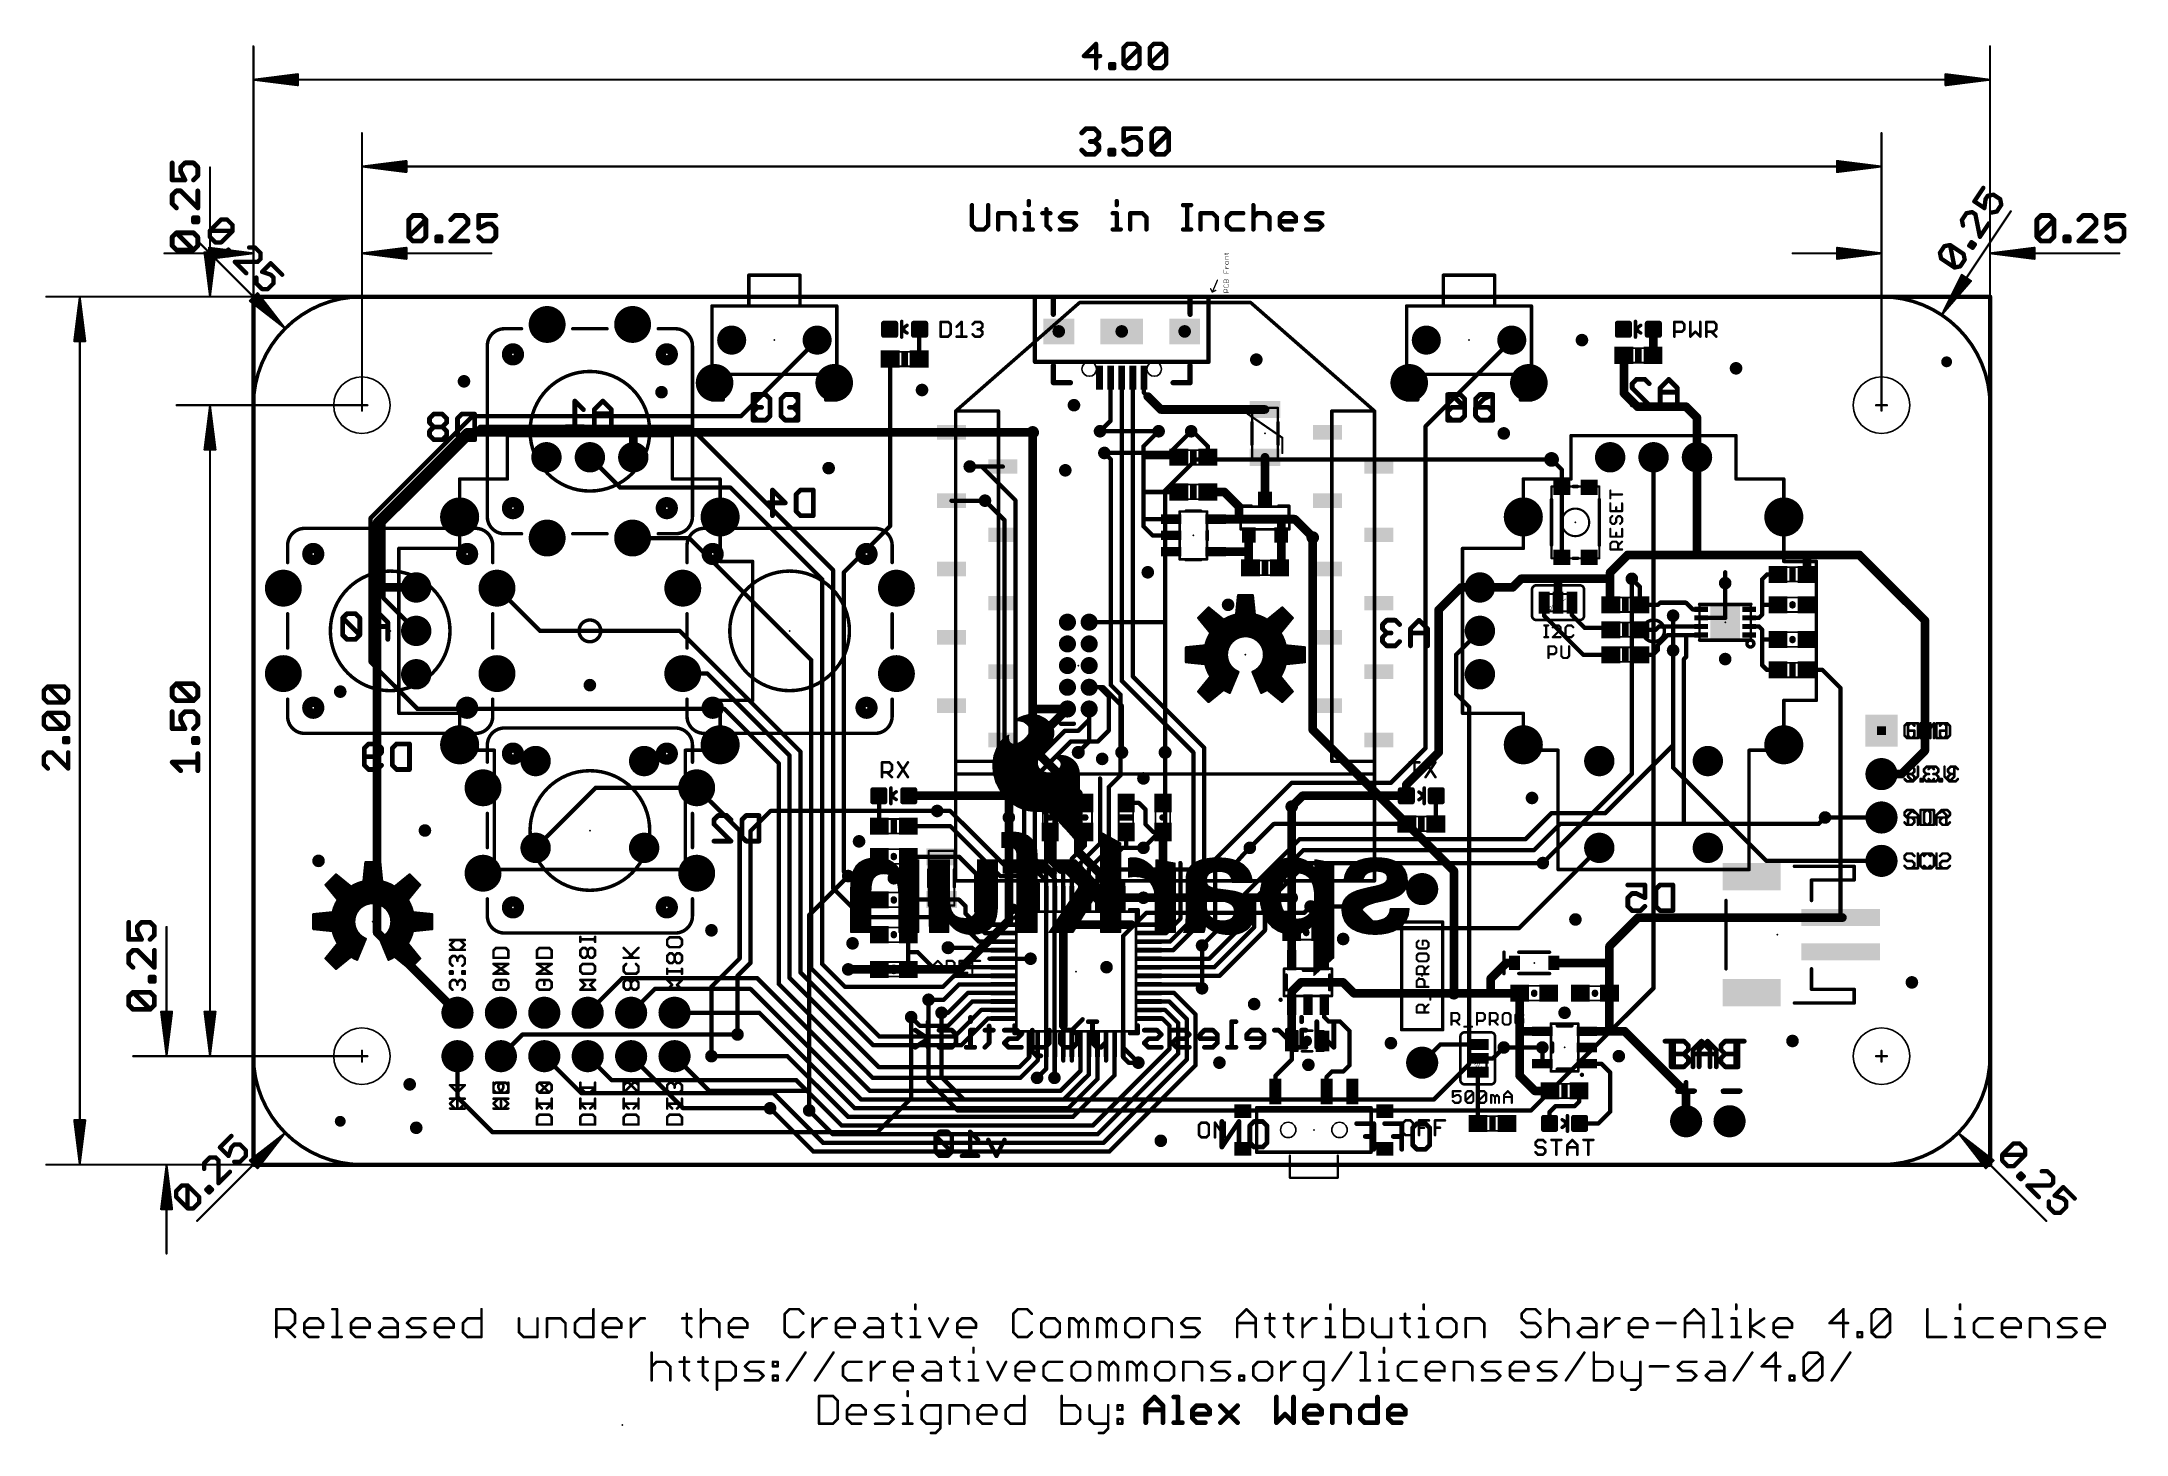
# Model space of a CAD drawing. Extents: x -12 to 110, y -16 to 66.
import ezdxf

# ---------------------------------------------------------------- set-up
doc = ezdxf.new("R2010")
doc.units = 0
for name, color, linetype in [('1', 12, 'CONTINUOUS'), ('16', 132, 'CONTINUOUS'), ('17', 110, 'CONTINUOUS'), ('18', 110, 'CONTINUOUS'), ('20', 53, 'CONTINUOUS'), ('21', 41, 'CONTINUOUS'), ('22', 40, 'CONTINUOUS'), ('23', 53, 'CONTINUOUS'), ('24', 53, 'CONTINUOUS'), ('47', 253, 'CONTINUOUS'), ('51', 53, 'CONTINUOUS')]:
    doc.layers.add(name, color=color, linetype=linetype)

# ---------------------------------------------------------------- blocks, each defined once
blk = doc.blocks.new('RECT')
blk.add_solid([(-0.5, -0.5), (0.5, -0.5), (-0.5, 0.5), (0.5, 0.5)])
blk = doc.blocks.new('RECT160000X160000R30')
at = {"const_width": 0.15}
blk.add_lwpolyline([(0.425, -0.35), (0.425, 0.35, 0.4142), (0.35, 0.425), (-0.35, 0.425, 0.4142), (-0.425, 0.35), (-0.425, -0.35, 0.4142), (-0.35, -0.425), (0.35, -0.425, 0.4142)], format="xyb", close=True, dxfattribs=at)
blk.add_solid([(-0.3754, -0.3754), (0.3754, -0.3754), (-0.3754, 0.3754), (0.3754, 0.3754)])
blk = doc.blocks.new('PIE')
at = {"const_width": 0.5}
blk.add_lwpolyline([(0, -0.25, 1), (0, 0.25, 1), (0, -0.25)], format="xyb", dxfattribs=at)
blk = doc.blocks.new('ROUNDP')
at = {"const_width": 0.5}
blk.add_lwpolyline([(0, -0.25, 1), (0, 0.25, 1), (0, -0.25)], format="xyb", dxfattribs=at)
blk = doc.blocks.new('SQUAREP')
blk.add_solid([(-0.5, -0.5), (0.5, -0.5), (-0.5, 0.5), (0.5, 0.5)])
blk = doc.blocks.new('ROUNDV')
at = {"const_width": 0.5}
blk.add_lwpolyline([(0, -0.25, 1), (0, 0.25, 1), (0, -0.25)], format="xyb", dxfattribs=at)

msp = doc.modelspace()

# ---------------------------------------------------------------- linework, layer by layer
at = {"layer": '1'}
for points, const_width in [([(0, 0), (0, 50.8)], 0.254), ([(0, 50.8), (101.6, 50.8)], 0.254), ([(45.72, 50.8), (55.88, 50.8)], 0.254), ([(45.72, 46.99), (45.72, 50.8)], 0.254), ([(55.88, 50.8), (55.88, 46.99)], 0.254), ([(101.6, 50.8), (101.6, 0)], 0.254), ([(38.977, 48.895), (38.95, 48.895)], 0.254), ([(38.95, 48.895), (38.95, 47.1551)], 0.254), ([(81.903, 47.398), (81.903, 48.895)], 0.508), ([(32.98, 48.26), (28.535, 43.815)], 0.254), ([(73.62, 48.26), (68.58, 43.22)], 0.254), ([(80.176, 47.371), (80.176, 45.1618)], 0.508), ([(81.876, 47.371), (81.903, 47.398)], 0.508), ([(37.25, 47.1551), (37.25, 37.377)], 0.254), ([(55.88, 46.99), (45.72, 46.99)], 0.254), ([(50.15, 43.546), (50.15, 46.068)], 0.254), ([(50.8, 46.068), (50.8, 28.321)], 0.254), ([(51.45, 46.068), (51.45, 28.575)], 0.254), ([(52.1, 46.068), (52.1, 45.182)], 0.254), ([(52.1, 45.182), (52.324, 44.958)], 0.254), ([(52.324, 44.958), (53.083, 44.199)], 0.508), ([(80.176, 45.1618), (80.9758, 44.362)], 0.508), ([(12.827, 43.815), (6.858, 37.846)], 0.254), ([(28.535, 43.815), (12.827, 43.815)], 0.254), ([(53.083, 44.199), (59.182, 44.199)], 0.508), ([(80.9758, 44.362), (83.8139, 44.362)], 0.508), ([(83.8139, 44.362), (84.455, 43.7209)], 0.508), ([(84.455, 43.7209), (84.455, 41.402)], 0.508), ([(7.62, 37.5403), (13.2597, 43.18)], 0.254), ([(25.5366, 43.18), (13.2597, 43.18)], 0.254), ([(33.909, 34.8076), (25.5366, 43.18)], 0.254), ([(45.593, 42.86), (40.84, 42.86)], 0.508), ([(49.53, 42.926), (50.15, 43.546)], 0.254), ([(52.959, 42.926), (52.07, 42.037)], 0.254), ([(54.9539, 42.926), (54.864, 42.926)], 0.254), ([(55.841, 42.0389), (54.9539, 42.926)], 0.254), ([(68.58, 43.22), (68.58, 24.384)], 0.254), ([(19.685, 41.402), (21.463, 39.624)], 0.254), ([(49.784, 41.656), (50.165, 41.275)], 0.254), ([(52.07, 42.037), (52.07, 41.402)], 0.254), ([(54.141, 41.402), (52.07, 41.402)], 0.254), ([(52.07, 39.37), (52.07, 41.402)], 0.254), ([(55.841, 41.402), (55.841, 42.0389)], 0.254), ([(59.182, 41.399), (59.182, 38.946)], 0.508), ([(84.455, 41.402), (84.455, 35.687)], 0.508), ([(43.84, 40.86), (41.91, 40.86)], 0.254), ([(50.165, 41.275), (50.165, 28.067)], 0.254), ([(76.543, 40.678), (75.946, 41.275)], 0.254), ([(76.543, 39.642), (76.543, 40.678)], 0.254), ([(27.9144, 39.624), (21.463, 39.624)], 0.254), ([(33.274, 34.2644), (27.9144, 39.624)], 0.254), ([(52.07, 39.37), (52.07, 37.78)], 0.254), ([(54.141, 39.37), (52.07, 39.37)], 0.254), ([(55.841, 39.37), (56.8061, 39.37)], 0.508), ([(56.8061, 39.37), (57.658, 38.5181)], 0.508), ([(76.543, 35.542), (76.543, 39.642)], 0.254), ([(6.858, 29.4174), (6.858, 37.846)], 0.254), ([(42.799, 38.86), (40.84, 38.86)], 0.254), ([(42.799, 38.862), (42.799, 38.86)], 0.254), ([(52.07, 37.78), (52.07, 37.3688)], 0.254), ([(53.6909, 37.78), (52.07, 37.78)], 0.254), ([(56.2911, 37.78), (57.658, 37.78)], 0.508), ([(57.658, 38.5181), (57.658, 37.78)], 0.508), ([(60.132, 37.78), (57.658, 37.78)], 0.508), ([(60.9205, 37.78), (60.132, 37.78)], 0.508), ([(60.132, 36.846), (60.132, 37.78)], 0.508), ([(60.9205, 37.78), (61.976, 36.7245)], 0.508), ([(7.62, 33.147), (7.62, 37.5403)], 0.254), ([(25.4976, 36.676), (22.185, 36.676)], 0.254), ([(32.639, 29.5346), (25.4976, 36.676)], 0.254), ([(37.25, 37.377), (34.544, 34.671)], 0.254), ([(52.07, 37.3688), (52.6088, 36.83)], 0.254), ([(52.6088, 36.83), (53.6909, 36.83)], 0.254), ([(58.232, 36.846), (58.232, 35.88)], 0.508), ([(60.132, 36.846), (60.132, 35.025)], 0.508), ([(61.976, 36.7245), (61.976, 36.703)], 0.508), ([(56.2911, 35.88), (58.232, 35.88)], 0.508), ([(58.232, 35.88), (58.232, 35.025)], 0.508), ([(80.3989, 35.687), (79.375, 34.6631)], 0.508), ([(84.455, 35.687), (80.3989, 35.687)], 0.508), ([(90.893, 35.687), (84.455, 35.687)], 0.508), ([(90.893, 35.687), (90.893, 34.544)], 0.508), ([(93.9559, 35.687), (90.893, 35.687)], 0.508), ([(93.9559, 35.687), (97.79, 31.8529)], 0.508), ([(33.274, 11.7399), (33.274, 34.2644)], 0.254), ([(33.909, 16.1866), (33.909, 34.8076)], 0.254), ([(34.544, 34.671), (34.544, 17.145)], 0.254), ([(58.232, 35.025), (58.332, 34.925)], 0.508), ([(60.132, 35.025), (60.032, 34.925)], 0.508), ([(73.66, 33.782), (74.168, 34.29)], 0.508), ([(74.168, 34.29), (76.327, 34.29)], 0.508), ([(76.327, 32.893), (76.327, 34.29)], 0.508), ([(76.327, 34.29), (79.375, 34.29)], 0.508), ([(79.375, 34.6631), (79.375, 34.29)], 0.508), ([(79.375, 34.29), (79.375, 32.805)], 0.508), ([(81.114, 33.821), (80.645, 34.29)], 0.254), ([(86.106, 32), (86.106, 34.671)], 0.254), ([(88.549, 34.544), (88.265, 34.26)], 0.254), ([(88.265, 34.26), (88.265, 32.766)], 0.254), ([(89.193, 34.544), (88.549, 34.544)], 0.254), ([(9.525, 31.242), (7.62, 33.147)], 0.254), ([(14.251, 33.742), (14.264, 33.742)], 0.254), ([(14.264, 33.742), (16.764, 31.242)], 0.254), ([(70.6495, 33.782), (69.342, 32.4745)], 0.508), ([(71.755, 33.782), (70.6495, 33.782)], 0.508), ([(71.755, 33.782), (73.66, 33.782)], 0.508), ([(75.5142, 32.1266), (75.5142, 32.893)], 0.254), ([(77.1398, 32.1616), (77.1398, 32.893)], 0.254), ([(79.375, 32.805), (79.414, 32.766)], 0.508), ([(79.414, 32.766), (79.375, 32.766)], 0.508), ([(81.114, 32.766), (81.114, 33.821)], 0.254), ([(82.169, 32.766), (82.296, 32.893)], 0.254), ([(82.296, 32.893), (83.8086, 32.893)], 0.254), ([(83.8086, 32.893), (84.2016, 32.5)], 0.254), ([(69.342, 32.4745), (69.342, 24.1276)], 0.508), ([(77.7958, 29.845), (75.5142, 32.1266)], 0.254), ([(77.8816, 31.4198), (77.1398, 32.1616)], 0.254), ([(81.114, 32.766), (82.169, 32.766)], 0.254), ([(83.058, 31.5), (83.058, 32.131)], 0.254), ([(84.2016, 32.5), (84.706, 32.5)], 0.254), ([(84.706, 32), (86.106, 32)], 0.254), ([(88.0825, 32), (87.506, 32)], 0.254), ([(88.265, 32.1825), (88.0825, 32)], 0.254), ([(88.265, 32.766), (89.193, 32.766)], 0.254), ([(88.265, 32.766), (88.265, 32.1825)], 0.254), ([(97.79, 31.8529), (97.79, 24.2337)], 0.508), ([(24.9352, 31.242), (16.764, 31.242)], 0.254), ([(32.004, 24.1732), (24.9352, 31.242)], 0.254), ([(79.414, 31.4198), (77.8816, 31.4198)], 0.254), ([(79.414, 31.4198), (79.414, 31.3055)], 0.254), ([(79.414, 31.2928), (79.414, 31.3055)], 0.254), ([(81.114, 31.3055), (82.042, 31.3055)], 0.254), ([(82.042, 31.3055), (82.2365, 31.5)], 0.254), ([(82.169, 30.4213), (82.7477, 31)], 0.254), ([(82.169, 30.129), (82.169, 30.4213)], 0.254), ([(82.2365, 31.5), (83.058, 31.5)], 0.254), ([(82.7477, 31), (83.82, 31)], 0.254), ([(84.706, 31.5), (83.058, 31.5)], 0.254), ([(83.82, 31), (84.706, 31)], 0.254), ([(83.82, 29.718), (83.82, 31)], 0.254), ([(88.0825, 31.5), (87.506, 31.5)], 0.254), ([(88.265, 31.3175), (88.0825, 31.5)], 0.254), ([(88.265, 30.734), (88.265, 31.3175)], 0.254), ([(88.265, 30.734), (89.193, 30.734)], 0.254), ([(88.265, 29.24), (88.265, 30.734)], 0.254), ([(9.6054, 26.67), (6.858, 29.4174)], 0.254), ([(32.639, 11.4809), (32.639, 29.5346)], 0.254), ([(79.414, 29.845), (77.7958, 29.845)], 0.254), ([(79.414, 29.7942), (79.414, 29.845)], 0.254), ([(81.114, 29.845), (81.885, 29.845)], 0.254), ([(81.885, 29.845), (82.169, 30.129)], 0.254), ([(83.058, 30.099), (83.058, 24.5497)], 0.254), ([(83.693, 29.591), (83.82, 29.718)], 0.254), ([(83.693, 19.939), (83.693, 29.591)], 0.254), ([(88.549, 28.956), (88.265, 29.24)], 0.254), ([(25.119, 28.742), (26.5666, 28.742)], 0.254), ([(26.5666, 28.742), (31.369, 23.9396)], 0.254), ([(49.4992, 27.94), (48.895, 27.94)], 0.254), ([(50.038, 27.4012), (49.4992, 27.94)], 0.254), ([(50.165, 28.067), (50.7365, 27.4955)], 0.254), ([(50.8, 28.321), (54.991, 24.13)], 0.254), ([(51.45, 28.575), (55.626, 24.399)], 0.254), ([(89.193, 28.956), (88.549, 28.956)], 0.254), ([(90.893, 28.956), (91.7902, 28.956)], 0.254), ([(91.7902, 28.956), (92.854, 27.8922)], 0.254), ([(47.625, 26.67), (44.196, 23.241)], 0.508), ([(50.038, 25.4), (50.038, 27.4012)], 0.254), ([(50.7365, 27.4955), (50.7365, 22.7965)], 0.254), ([(92.854, 27.8922), (92.854, 14.462)], 0.254), ([(27.559, 26.67), (9.6054, 26.67)], 0.254), ([(30.734, 23.495), (27.559, 26.67)], 0.254), ([(48.26, 25.4), (48.895, 26.035)], 0.254), ([(48.895, 26.035), (48.895, 26.67)], 0.254), ([(45.085, 23.0038), (47.4812, 25.4)], 0.254), ([(45.72, 22.6628), (47.8222, 24.765)], 0.254), ([(47.4812, 25.4), (48.26, 25.4)], 0.254), ([(47.8222, 24.765), (49.403, 24.765)], 0.254), ([(49.403, 24.765), (50.038, 25.4)], 0.254), ([(55.626, 24.399), (55.626, 14.3735)], 0.254), ([(68.58, 24.384), (66.548, 22.352)], 0.254), ([(83.058, 24.5497), (79.0823, 20.574)], 0.254), ([(97.79, 24.2337), (96.4163, 22.86)], 0.508), ([(30.734, 10.5749), (30.734, 23.495)], 0.254), ([(31.369, 23.9396), (31.369, 10.9266)], 0.254), ([(32.004, 11.2523), (32.004, 24.1732)], 0.254), ([(44.196, 23.241), (44.196, 21.59)], 0.508), ([(54.991, 24.13), (54.991, 14.4242)], 0.254), ([(69.342, 24.1276), (67.449, 22.2346)], 0.508), ([(20.026, 22.058), (16.51, 18.542)], 0.254), ([(25.935, 22.058), (20.026, 22.058)], 0.254), ([(25.948, 22.058), (25.935, 22.058)], 0.254), ([(45.085, 17.907), (45.085, 23.0038)], 0.254), ([(45.72, 17.907), (45.72, 22.6628)], 0.254), ([(49.53, 18.796), (49.53, 22.606)], 0.254), ([(50.038, 22.098), (50.7365, 22.7965)], 0.254), ([(50.038, 22.098), (50.038, 18.4658)], 0.254), ([(60.7511, 22.352), (56.261, 17.8619)], 0.254), ([(66.548, 22.352), (60.7511, 22.352)], 0.254), ([(67.449, 22.2346), (67.449, 21.59)], 0.508), ([(96.4163, 22.86), (95.25, 22.86)], 0.508), ([(36.588, 21.59), (36.615, 21.59)], 0.254), ([(36.615, 21.59), (36.615, 19.812)], 0.254), ([(38.342, 21.59), (44.196, 21.59)], 0.508), ([(40.767, 20.701), (40.005, 20.701)], 0.254), ([(43.942, 17.526), (40.767, 20.701)], 0.254), ([(44.196, 21.59), (44.196, 20.32)], 0.508), ([(51.054, 21.17), (51.806, 21.17)], 0.254), ([(51.806, 21.17), (52.197, 20.779)], 0.254), ([(52.197, 20.779), (52.197, 19.9075)], 0.254), ([(61.38, 21.59), (60.745, 20.955)], 0.508), ([(67.449, 21.59), (61.38, 21.59)], 0.508), ([(69.203, 21.59), (69.176, 21.59)], 0.508), ([(69.176, 21.59), (69.176, 19.939)], 0.254), ([(38.315, 19.812), (40.767, 19.812)], 0.254), ([(40.767, 19.812), (43.688, 16.891)], 0.254), ([(46.609, 19.47), (46.609, 17.907)], 0.508), ([(48.641, 19.47), (48.641, 18.669)], 0.254), ([(51.054, 18.7452), (51.054, 19.47)], 0.254), ([(51.054, 19.47), (51.054, 18.542)], 0.254), ([(52.197, 19.9075), (52.6345, 19.47)], 0.254), ([(52.6345, 19.47), (53.213, 19.47)], 0.254), ([(53.213, 17.145), (53.213, 19.47)], 0.508), ([(59.69, 19.939), (58.293, 18.542)], 0.254), ([(67.476, 19.939), (59.69, 19.939)], 0.254), ([(74.422, 19.05), (75.946, 20.574)], 0.254), ([(74.93, 18.415), (76.454, 19.939)], 0.254), ([(79.0823, 20.574), (75.946, 20.574)], 0.254), ([(76.454, 19.939), (83.693, 19.939)], 0.254), ([(83.693, 19.939), (91.567, 19.939)], 0.254), ([(91.567, 19.939), (91.948, 20.32)], 0.254), ([(48.641, 18.669), (47.883, 17.911)], 0.254), ([(48.383, 17.649), (49.53, 18.796)], 0.254), ([(50.038, 18.4658), (48.883, 17.3108)], 0.254), ([(49.383, 17.0781), (50.8469, 18.542)], 0.254), ([(50.8469, 18.542), (51.054, 18.542)], 0.254), ([(51.054, 18.542), (52.07, 18.542)], 0.254), ([(61.2067, 19.05), (57.912, 15.7553)], 0.254), ([(58.547, 15.5313), (61.4307, 18.415)], 0.254), ([(74.422, 19.05), (61.2067, 19.05)], 0.254), ([(61.4307, 18.415), (74.93, 18.415)], 0.254), ([(78.74, 18.542), (74.041, 13.843)], 0.254), ([(34.544, 17.145), (34.798, 16.891)], 0.254), ([(38.315, 18.034), (38.315, 18.014)], 0.254), ([(38.315, 18.014), (40.259, 18.014)], 0.254), ([(40.259, 18.014), (41.295, 18.014)], 0.254), ([(41.295, 18.014), (42.291, 17.018)], 0.254), ([(42.291, 17.018), (42.291, 14.8171)], 0.254), ([(44.831, 17.526), (43.942, 17.526)], 0.254), ([(45.883, 16.474), (44.831, 17.526)], 0.254), ([(45.085, 17.907), (46.383, 16.609)], 0.254), ([(45.72, 17.907), (46.883, 16.744)], 0.254), ([(46.609, 17.907), (47.244, 17.272)], 0.508), ([(47.244, 17.272), (47.383, 17.133)], 0.254), ([(47.383, 17.133), (47.383, 15.553)], 0.254), ([(47.883, 17.911), (47.883, 15.553)], 0.254), ([(48.383, 15.553), (48.383, 17.649)], 0.254), ([(48.883, 17.3108), (48.883, 15.553)], 0.254), ([(49.383, 15.553), (49.383, 17.0781)], 0.254), ([(49.883, 16.8684), (50.2866, 17.272)], 0.254), ([(50.2866, 17.272), (52.07, 17.272)], 0.254), ([(53.213, 17.145), (53.467, 16.891)], 0.508), ([(53.467, 16.891), (53.467, 15.621)], 0.508), ([(54.229, 14.3892), (54.229, 17.653)], 0.254), ([(56.261, 17.8619), (56.261, 13.589)], 0.254), ([(61.6249, 17.653), (59.182, 15.2101)], 0.254), ([(75.438, 17.653), (61.6249, 17.653)], 0.254), ([(35.6176, 14.478), (33.909, 16.1866)], 0.254), ([(44.831, 16.891), (43.688, 16.891)], 0.254), ([(45.383, 16.339), (44.831, 16.891)], 0.254), ([(45.383, 15.553), (45.383, 16.339)], 0.254), ([(45.883, 15.553), (45.883, 16.474)], 0.254), ([(46.383, 16.609), (46.383, 15.553)], 0.254), ([(46.883, 16.744), (46.883, 15.553)], 0.254), ([(49.883, 16.8684), (49.883, 15.553)], 0.254), ([(50.383, 15.553), (50.383, 16.51)], 0.254), ([(50.883, 15.553), (50.883, 16.51)], 0.254), ([(53.467, 15.621), (52.07, 15.621)], 0.508), ([(53.467, 15.621), (53.467, 14.478)], 0.508), ([(57.912, 15.7553), (57.912, 14.0445)], 0.254), ([(60.745, 15.621), (60.745, 13.589)], 0.508), ([(38.315, 15.494), (38.315, 15.514)], 0.254), ([(38.315, 15.514), (40.259, 15.514)], 0.254), ([(41.2745, 15.514), (40.259, 15.514)], 0.254), ([(41.656, 15.1325), (41.2745, 15.514)], 0.254), ([(41.656, 14.7055), (41.656, 15.1325)], 0.254), ([(42.8085, 13.553), (41.656, 14.7055)], 0.254), ([(42.291, 14.8171), (43.0551, 14.053)], 0.254), ([(47.383, 14.053), (47.383, 14.466)], 0.508), ([(47.383, 15.553), (47.383, 14.466)], 0.254), ([(58.547, 13.8907), (58.547, 15.5313)], 0.254), ([(59.182, 15.2101), (59.182, 13.716)], 0.254), ([(64.516, 15.113), (61.849, 15.113)], 0.254), ([(65.786, 13.843), (64.516, 15.113)], 0.254), ([(81.0171, 14.462), (79.336, 12.7809)], 0.508), ([(92.854, 14.462), (81.0171, 14.462)], 0.508), ([(92.964, 14.462), (92.854, 14.462)], 0.508), ([(41.021, 14.478), (35.6176, 14.478)], 0.254), ([(38.315, 12.446), (38.315, 13.462)], 0.254), ([(42.446, 13.053), (41.021, 14.478)], 0.254), ([(43.883, 13.553), (42.8085, 13.553)], 0.254), ([(43.0551, 14.053), (43.883, 14.053)], 0.254), ([(47.383, 8.14), (47.383, 14.053)], 0.508), ([(51.352, 14.053), (47.383, 14.053)], 0.508), ([(52.383, 14.053), (51.352, 14.053)], 0.254), ([(52.383, 14.053), (53.1608, 14.053)], 0.254), ([(52.383, 13.553), (53.3928, 13.553)], 0.254), ([(53.1608, 14.053), (53.467, 14.3592)], 0.254), ([(53.3928, 13.553), (54.229, 14.3892)], 0.254), ([(53.467, 14.3592), (53.467, 14.478)], 0.254), ([(54.991, 14.4242), (53.6198, 13.053)], 0.254), ([(55.626, 14.3735), (53.8055, 12.553)], 0.254), ([(56.261, 13.589), (55.499, 12.827)], 0.254), ([(57.912, 14.0445), (55.9205, 12.053)], 0.254), ([(56.2093, 11.553), (58.547, 13.8907)], 0.254), ([(59.182, 13.716), (56.515, 11.049)], 0.254), ([(60.745, 13.589), (60.7466, 13.589)], 0.508), ([(60.7466, 13.589), (60.7466, 11.9681)], 0.508), ([(74.041, 13.843), (65.786, 13.843)], 0.254), ([(38.315, 11.43), (38.315, 12.446)], 0.254), ([(38.854, 12.446), (38.315, 12.446)], 0.254), ([(39.747, 11.553), (38.854, 12.446)], 0.254), ([(42.037, 12.7), (40.64, 12.7)], 0.254), ([(42.184, 12.553), (42.037, 12.7)], 0.254), ([(43.883, 12.553), (42.184, 12.553)], 0.254), ([(43.883, 13.053), (42.446, 13.053)], 0.254), ([(53.6198, 13.053), (52.383, 13.053)], 0.254), ([(53.8055, 12.553), (52.383, 12.553)], 0.254), ([(79.336, 11.811), (79.336, 12.7809)], 0.508), ([(19.558, 8.89), (21.59, 10.922)], 0.254), ([(21.59, 10.922), (29.464, 10.922)], 0.254), ([(36.068, 4.318), (29.464, 10.922)], 0.254), ([(31.369, 10.9266), (36.5806, 5.715)], 0.254), ([(36.2713, 6.985), (32.004, 11.2523)], 0.254), ([(36.6269, 7.493), (32.639, 11.4809)], 0.254), ([(34.5999, 10.414), (33.274, 11.7399)], 0.254), ([(36.615, 11.43), (34.798, 11.43)], 0.508), ([(43.883, 11.553), (39.747, 11.553)], 0.254), ([(40.9937, 11.053), (40.3547, 10.414)], 0.254), ([(40.9937, 11.053), (43.883, 11.053)], 0.254), ([(43.883, 12.053), (43.065, 12.053)], 0.254), ([(43.883, 12.053), (45.466, 12.053)], 0.254), ([(55.9205, 12.053), (52.383, 12.053)], 0.254), ([(52.383, 11.553), (56.2093, 11.553)], 0.254), ([(52.383, 11.053), (53.34, 11.053)], 0.254), ([(53.344, 11.049), (53.34, 11.053)], 0.254), ([(56.515, 11.049), (53.344, 11.049)], 0.254), ([(73.3058, 11.811), (72.39, 10.8952)], 0.508), ([(72.39, 10.8952), (72.39, 10.033)], 0.508), ([(73.78, 11.811), (73.3058, 11.811)], 0.508), ([(76.08, 11.811), (79.336, 11.811)], 0.508), ([(79.336, 11.811), (79.336, 11.43)], 0.508), ([(79.336, 10.033), (79.336, 11.43)], 0.508), ([(22.098, 8.89), (23.495, 10.287)], 0.254), ([(23.495, 10.287), (29.083, 10.287)], 0.254), ([(35.56, 3.81), (29.083, 10.287)], 0.254), ([(36.2289, 5.08), (30.734, 10.5749)], 0.254), ([(40.3547, 10.414), (34.5999, 10.414)], 0.254), ([(40.386, 9.652), (39.497, 9.652)], 0.254), ([(41.287, 10.553), (40.386, 9.652)], 0.254), ([(41.803, 10.053), (40.64, 8.89)], 0.254), ([(43.883, 10.553), (41.287, 10.553)], 0.254), ([(43.883, 10.053), (41.803, 10.053)], 0.254), ([(52.383, 10.553), (55.269, 10.553)], 0.254), ([(52.383, 10.053), (53.8589, 10.053)], 0.254), ([(53.8589, 10.053), (55.118, 8.7939)], 0.254), ([(55.269, 10.553), (55.499, 10.323)], 0.254), ([(61.2786, 10.668), (60.7466, 10.136)], 0.508), ([(60.7466, 10.136), (60.7466, 9.3679)], 0.508), ([(63.754, 10.668), (61.2786, 10.668)], 0.508), ([(64.389, 10.033), (63.754, 10.668)], 0.508), ([(70.231, 10.033), (64.389, 10.033)], 0.508), ([(72.39, 10.033), (70.231, 10.033)], 0.508), ([(74.08, 10.033), (72.39, 10.033)], 0.508), ([(74.08, 7.808), (74.08, 10.033)], 0.508), ([(79.336, 10.033), (79.336, 7.808)], 0.508), ([(24.638, 8.89), (29.591, 8.89)], 0.254), ([(35.179, 3.302), (29.591, 8.89)], 0.254), ([(38.989, 8.128), (38.481, 8.636)], 0.254), ([(40.64, 8.89), (40.259, 8.89)], 0.254), ([(42.065, 9.553), (40.64, 8.128)], 0.254), ([(42.581, 9.053), (41.021, 7.493)], 0.254), ([(42.97, 8.553), (41.402, 6.985)], 0.254), ([(43.883, 9.553), (42.065, 9.553)], 0.254), ([(43.883, 9.053), (42.581, 9.053)], 0.254), ([(43.883, 8.553), (42.97, 8.553)], 0.254), ([(47.883, 7.878), (48.514, 8.509)], 0.254), ([(52.383, 9.553), (53.5719, 9.553)], 0.254), ([(52.383, 9.053), (53.3423, 9.053)], 0.254), ([(52.383, 8.553), (53.1764, 8.553)], 0.254), ([(53.1764, 8.553), (53.594, 8.1354)], 0.254), ([(53.3423, 9.053), (54.102, 8.2933)], 0.254), ([(53.5719, 9.553), (54.61, 8.5149)], 0.254), ([(54.61, 8.5149), (54.61, 6.1558)], 0.254), ([(55.118, 8.7939), (55.118, 5.8181)], 0.254), ([(60.7466, 9.3679), (60.7466, 7.2398)], 0.508), ([(62.6466, 9.3679), (62.6466, 8.6346)], 0.254), ([(62.6466, 8.6346), (62.8992, 8.382)], 0.254), ([(15.748, 7.62), (14.478, 6.35)], 0.254), ([(28.321, 7.62), (15.748, 7.62)], 0.254), ([(41.021, 7.493), (36.6269, 7.493)], 0.254), ([(40.64, 8.128), (38.989, 8.128)], 0.254), ([(47.383, 7.053), (47.383, 8.14)], 0.254), ([(47.883, 7.053), (47.883, 7.878)], 0.254), ([(53.594, 8.1354), (53.594, 6.7761)], 0.254), ([(54.102, 6.4924), (54.102, 8.2933)], 0.254), ([(60.7466, 7.2398), (60.7458, 7.239)], 0.508), ([(60.7458, 6.1464), (60.7458, 7.239)], 0.254), ([(62.8992, 8.382), (63.567, 8.382)], 0.254), ([(63.567, 8.382), (64.135, 7.814)], 0.254), ([(64.135, 7.814), (64.135, 5.8202)], 0.254), ([(74.08, 5.2128), (74.08, 7.808)], 0.508), ([(75.4079, 7.808), (74.08, 7.808)], 0.508), ([(79.336, 7.808), (78.0081, 7.808)], 0.508), ([(78.0081, 7.808), (80.2258, 7.808)], 0.508), ([(80.2258, 7.808), (83.82, 4.2138)], 0.508), ([(19.177, 4.191), (17.018, 6.35)], 0.254), ([(20.955, 4.953), (19.558, 6.35)], 0.254), ([(26.797, 6.35), (31.242, 6.35)], 0.254), ([(31.242, 6.35), (34.798, 2.794)], 0.254), ([(41.402, 6.985), (36.2713, 6.985)], 0.254), ([(44.8122, 5.715), (45.383, 6.2858)], 0.254), ([(44.867, 5.08), (45.883, 6.096)], 0.254), ([(45.383, 6.2858), (45.383, 7.053)], 0.254), ([(45.883, 6.096), (45.883, 7.053)], 0.254), ([(46.383, 5.616), (46.383, 7.053)], 0.254), ([(46.883, 7.053), (46.883, 5.1)], 0.254), ([(47.383, 7.053), (47.383, 6.096)], 0.254), ([(47.883, 7.053), (47.883, 6.096)], 0.254), ([(48.383, 7.053), (48.383, 5.4858)], 0.254), ([(48.883, 7.053), (48.883, 5.2808)], 0.254), ([(53.594, 6.7761), (49.1039, 2.286)], 0.254), ([(49.383, 7.053), (49.383, 5.0133)], 0.254), ([(49.3876, 1.778), (54.102, 6.4924)], 0.254), ([(54.61, 6.1558), (49.7242, 1.27)], 0.254), ([(49.883, 7.053), (49.883, 6.096)], 0.254), ([(50.383, 5.2303), (50.383, 7.053)], 0.254), ([(50.883, 7.053), (50.883, 6.2929)], 0.254), ([(50.883, 6.2929), (51.2069, 5.969)], 0.254), ([(60.4414, 5.842), (60.7458, 6.1464)], 0.254), ([(69.4436, 7.0358), (68.3768, 5.969)], 0.254), ([(71.628, 7.0358), (69.4436, 7.0358)], 0.254), ([(71.628, 6.223), (72.517, 6.223)], 0.254), ([(72.517, 6.223), (73.152, 6.858)], 0.254), ([(75.4079, 6.858), (75.4079, 5.908)], 0.254), ([(31.75, 4.953), (20.955, 4.953)], 0.254), ([(31.75, 4.953), (34.417, 2.286)], 0.254), ([(44.867, 5.08), (36.2289, 5.08)], 0.254), ([(36.5806, 5.715), (44.8122, 5.715)], 0.254), ([(45.847, 5.08), (46.383, 5.616)], 0.254), ([(46.883, 5.1), (46.863, 5.08)], 0.254), ([(48.383, 5.4858), (47.2152, 4.318)], 0.254), ([(48.883, 5.2808), (47.4122, 3.81)], 0.254), ([(49.383, 5.0133), (47.6718, 3.302)], 0.254), ([(47.9467, 2.794), (50.383, 5.2303)], 0.254), ([(55.118, 5.8181), (50.0619, 0.762)], 0.254), ([(51.2069, 5.969), (51.772, 5.969)], 0.254), ([(59.7895, 5.1901), (60.4414, 5.842)], 0.254), ([(59.7895, 4.282), (59.7895, 5.1901)], 0.254), ([(63.1143, 5.461), (62.7895, 5.1362)], 0.254), ([(62.7895, 5.1362), (62.7895, 4.282)], 0.254), ([(63.7758, 5.461), (63.1143, 5.461)], 0.254), ([(64.135, 5.8202), (63.7758, 5.461)], 0.254), ([(71.628, 5.4102), (71.6398, 5.4102)], 0.254), ([(71.628, 5.4102), (71.6416, 5.4102)], 0.254), ([(71.6416, 5.4102), (71.6416, 2.413)], 0.254), ([(74.9748, 4.318), (74.08, 5.2128)], 0.508), ([(78.0081, 5.908), (78.8609, 5.908)], 0.254), ([(78.8609, 5.908), (79.375, 5.3939)], 0.254), ([(79.375, 5.3939), (79.375, 3.0969)], 0.254), ([(30.4182, 4.191), (19.177, 4.191)], 0.254), ([(33.3392, 1.27), (30.4182, 4.191)], 0.254), ([(47.4122, 3.81), (35.56, 3.81)], 0.254), ([(47.2152, 4.318), (36.068, 4.318)], 0.254), ([(75.858, 4.318), (74.9748, 4.318)], 0.508), ([(77.3083, 3.429), (77.558, 3.6787)], 0.254), ([(77.558, 3.6787), (77.558, 4.318)], 0.254), ([(83.82, 4.2138), (83.82, 2.54)], 0.508), ([(32.766, 0.762), (30.226, 3.302)], 0.254), ([(33.909, 1.778), (32.512, 3.175)], 0.254), ([(34.798, 2.794), (47.9467, 2.794)], 0.254), ([(47.6718, 3.302), (35.179, 3.302)], 0.254), ([(75.831, 3.0782), (76.1818, 3.429)], 0.254), ([(75.831, 2.413), (75.831, 3.0782)], 0.254), ([(76.1818, 3.429), (77.3083, 3.429)], 0.254), ([(78.6911, 2.413), (77.585, 2.413)], 0.254), ([(79.375, 3.0969), (78.6911, 2.413)], 0.254), ([(49.7242, 1.27), (33.3392, 1.27)], 0.254), ([(33.909, 1.778), (49.3876, 1.778)], 0.254), ([(49.1039, 2.286), (34.417, 2.286)], 0.254), ([(101.6, 0), (0, 0)], 0.254), ([(50.0619, 0.762), (32.766, 0.762)], 0.254)]:
    msp.add_lwpolyline(points, dxfattribs=dict(at, const_width=const_width))
for points, const_width in [([(0.0635, 50.8, 1), (-0.0635, 50.8)], 0.127), ([(0, 50.8635, 1), (0, 50.7365)], 0.127), ([(45.72, 50.8635, 1), (45.72, 50.7365)], 0.127), ([(45.7835, 50.8, 1), (45.6565, 50.8)], 0.127), ([(55.9435, 50.8, 1), (55.8165, 50.8)], 0.127), ([(55.88, 50.7365, 1), (55.88, 50.8635)], 0.127), ([(101.6635, 50.8, 1), (101.5365, 50.8)], 0.127), ([(101.6, 50.7365, 1), (101.6, 50.8635)], 0.127), ([(38.95, 48.9585, 1), (38.95, 48.8315)], 0.127), ([(39.0135, 48.895, 1), (38.8865, 48.895)], 0.127), ([(38.977, 48.8315, 1), (38.977, 48.9585)], 0.127), ([(82.03, 48.895, 1), (81.776, 48.895)], 0.254), ([(33.0249, 48.2151, 1), (32.9351, 48.3049)], 0.127), ([(73.6649, 48.2151, 1), (73.5751, 48.3049)], 0.127), ([(80.303, 47.371, 1), (80.049, 47.371)], 0.254), ([(81.7862, 47.4608, 1), (81.9658, 47.2812)], 0.254), ([(81.9928, 47.3082, 1), (81.8132, 47.4878)], 0.254), ([(37.3135, 47.1551, 1), (37.1865, 47.1551)], 0.127), ([(38.8865, 47.1551, 1), (39.0135, 47.1551)], 0.127), ([(45.72, 47.0535, 1), (45.72, 46.9265)], 0.127), ([(45.6565, 46.99, 1), (45.7835, 46.99)], 0.127), ([(55.8165, 46.99, 1), (55.9435, 46.99)], 0.127), ([(55.88, 46.9265, 1), (55.88, 47.0535)], 0.127), ([(81.776, 47.398, 1), (82.03, 47.398)], 0.254), ([(50.2135, 46.068, 1), (50.0865, 46.068)], 0.127), ([(50.8635, 46.068, 1), (50.7365, 46.068)], 0.127), ([(51.5135, 46.068, 1), (51.3865, 46.068)], 0.127), ([(52.1635, 46.068, 1), (52.0365, 46.068)], 0.127), ([(52.1449, 45.2269, 1), (52.0551, 45.1371)], 0.127), ([(52.0365, 45.182, 1), (52.1635, 45.182)], 0.127), ([(52.4138, 45.0478, 1), (52.2342, 44.8682)], 0.254), ([(80.2658, 45.2516, 1), (80.0862, 45.072)], 0.254), ([(80.049, 45.1618, 1), (80.303, 45.1618)], 0.254), ([(12.827, 43.8785, 1), (12.827, 43.7515)], 0.127), ([(12.8719, 43.7701, 1), (12.7821, 43.8599)], 0.127), ([(28.4901, 43.8599, 1), (28.5799, 43.7701)], 0.127), ([(28.535, 43.7515, 1), (28.535, 43.8785)], 0.127), ([(52.2791, 44.9131, 1), (52.3689, 45.0029)], 0.127), ([(53.083, 44.326, 1), (53.083, 44.072)], 0.254), ([(52.9932, 44.1092, 1), (53.1728, 44.2888)], 0.254), ([(59.182, 44.072, 1), (59.182, 44.326)], 0.254), ([(80.9758, 44.489, 1), (80.9758, 44.235)], 0.254), ([(80.886, 44.2722, 1), (81.0656, 44.4518)], 0.254), ([(83.9037, 44.4518, 1), (83.7241, 44.2722)], 0.254), ([(83.8139, 44.235, 1), (83.8139, 44.489)], 0.254), ([(84.582, 43.7209, 1), (84.328, 43.7209)], 0.254), ([(84.3652, 43.6311, 1), (84.5448, 43.8107)], 0.254), ([(13.2597, 43.2435, 1), (13.2597, 43.1165)], 0.127), ([(13.3046, 43.1351, 1), (13.2148, 43.2249)], 0.127), ([(25.5815, 43.2249, 1), (25.4917, 43.1351)], 0.127), ([(25.5366, 43.1165, 1), (25.5366, 43.2435)], 0.127), ([(40.84, 42.987, 1), (40.84, 42.733)], 0.254), ([(45.593, 42.733, 1), (45.593, 42.987)], 0.254), ([(49.4851, 42.9709, 1), (49.5749, 42.8811)], 0.127), ([(50.0865, 43.546, 1), (50.2135, 43.546)], 0.127), ([(50.1949, 43.5011, 1), (50.1051, 43.5909)], 0.127), ([(53.0039, 42.8811, 1), (52.9141, 42.9709)], 0.127), ([(54.864, 42.9895, 1), (54.864, 42.8625)], 0.127), ([(54.9988, 42.9709, 1), (54.909, 42.8811)], 0.127), ([(54.9539, 42.8625, 1), (54.9539, 42.9895)], 0.127), ([(68.6435, 43.22, 1), (68.5165, 43.22)], 0.127), ([(68.5351, 43.2649, 1), (68.6249, 43.1751)], 0.127), ([(19.7299, 41.4469, 1), (19.6401, 41.3571)], 0.127), ([(49.8289, 41.7009, 1), (49.7391, 41.6111)], 0.127), ([(52.1335, 42.037, 1), (52.0065, 42.037)], 0.127), ([(52.0251, 42.0819, 1), (52.1149, 41.9921)], 0.127), ([(52.07, 41.4655, 1), (52.07, 41.3385)], 0.127), ([(52.1335, 41.402, 1), (52.0065, 41.402)], 0.127), ([(54.141, 41.3385, 1), (54.141, 41.4655)], 0.127), ([(55.9045, 42.0389, 1), (55.7775, 42.0389)], 0.127), ([(55.7961, 41.994, 1), (55.8859, 42.0838)], 0.127), ([(59.309, 41.399, 1), (59.055, 41.399)], 0.254), ([(84.582, 41.402, 1), (84.328, 41.402)], 0.254), ([(84.328, 41.402, 1), (84.582, 41.402)], 0.254), ([(41.91, 40.9235, 1), (41.91, 40.7965)], 0.127), ([(43.84, 40.7965, 1), (43.84, 40.9235)], 0.127), ([(50.2285, 41.275, 1), (50.1015, 41.275)], 0.127), ([(50.1201, 41.2301, 1), (50.2099, 41.3199)], 0.127), ([(52.0065, 41.402, 1), (52.1335, 41.402)], 0.127), ([(55.7775, 41.402, 1), (55.9045, 41.402)], 0.127), ([(75.9909, 41.3199, 1), (75.9011, 41.2301)], 0.127), ([(76.6065, 40.678, 1), (76.4795, 40.678)], 0.127), ([(76.4981, 40.6331, 1), (76.5879, 40.7229)], 0.127), ([(21.463, 39.6875, 1), (21.463, 39.5605)], 0.127), ([(21.4181, 39.5791, 1), (21.5079, 39.6689)], 0.127), ([(27.9593, 39.6689, 1), (27.8695, 39.5791)], 0.127), ([(27.9144, 39.5605, 1), (27.9144, 39.6875)], 0.127), ([(52.1335, 39.37, 1), (52.0065, 39.37)], 0.127), ([(52.07, 39.4335, 1), (52.07, 39.3065)], 0.127), ([(52.0065, 39.37, 1), (52.1335, 39.37)], 0.127), ([(54.141, 39.3065, 1), (54.141, 39.4335)], 0.127), ([(55.841, 39.497, 1), (55.841, 39.243)], 0.254), ([(56.8959, 39.4598, 1), (56.7163, 39.2802)], 0.254), ([(56.8061, 39.243, 1), (56.8061, 39.497)], 0.254), ([(59.055, 38.946, 1), (59.309, 38.946)], 0.254), ([(76.6065, 39.642, 1), (76.4795, 39.642)], 0.127), ([(76.4795, 39.642, 1), (76.6065, 39.642)], 0.127), ([(6.9215, 37.846, 1), (6.7945, 37.846)], 0.127), ([(6.8131, 37.8909, 1), (6.9029, 37.8011)], 0.127), ([(40.84, 38.9235, 1), (40.84, 38.7965)], 0.127), ([(42.8625, 38.862, 1), (42.7355, 38.862)], 0.127), ([(42.7355, 38.86, 1), (42.8625, 38.86)], 0.127), ([(42.799, 38.7965, 1), (42.799, 38.9235)], 0.127), ([(52.1335, 37.78, 1), (52.0065, 37.78)], 0.127), ([(52.07, 37.8435, 1), (52.07, 37.7165)], 0.127), ([(52.0065, 37.78, 1), (52.1335, 37.78)], 0.127), ([(53.6909, 37.7165, 1), (53.6909, 37.8435)], 0.127), ([(56.2911, 37.907, 1), (56.2911, 37.653)], 0.254), ([(57.785, 38.5181, 1), (57.531, 38.5181)], 0.254), ([(57.658, 37.907, 1), (57.658, 37.653)], 0.254), ([(57.531, 37.78, 1), (57.785, 37.78)], 0.254), ([(57.5682, 38.4283, 1), (57.7478, 38.6079)], 0.254), ([(57.658, 37.653, 1), (57.658, 37.907)], 0.254), ([(60.132, 37.907, 1), (60.132, 37.653)], 0.254), ([(60.259, 37.78, 1), (60.005, 37.78)], 0.254), ([(60.132, 37.653, 1), (60.132, 37.907)], 0.254), ([(61.0103, 37.8698, 1), (60.8307, 37.6902)], 0.254), ([(60.9205, 37.653, 1), (60.9205, 37.907)], 0.254), ([(7.6835, 37.5403, 1), (7.5565, 37.5403)], 0.127), ([(7.5751, 37.5852, 1), (7.6649, 37.4954)], 0.127), ([(22.185, 36.7395, 1), (22.185, 36.6125)], 0.127), ([(25.5425, 36.7209, 1), (25.4527, 36.6311)], 0.127), ([(25.4976, 36.6125, 1), (25.4976, 36.7395)], 0.127), ([(37.1865, 37.377, 1), (37.3135, 37.377)], 0.127), ([(37.2949, 37.3321, 1), (37.2051, 37.4219)], 0.127), ([(52.1149, 37.4137, 1), (52.0251, 37.3239)], 0.127), ([(52.0065, 37.3688, 1), (52.1335, 37.3688)], 0.127), ([(52.6088, 36.8935, 1), (52.6088, 36.7665)], 0.127), ([(52.5639, 36.7851, 1), (52.6537, 36.8749)], 0.127), ([(53.6909, 36.7665, 1), (53.6909, 36.8935)], 0.127), ([(58.359, 36.846, 1), (58.105, 36.846)], 0.254), ([(60.259, 36.846, 1), (60.005, 36.846)], 0.254), ([(60.005, 36.846, 1), (60.259, 36.846)], 0.254), ([(62.103, 36.7245, 1), (61.849, 36.7245)], 0.254), ([(61.849, 36.703, 1), (62.103, 36.703)], 0.254), ([(61.8862, 36.6347, 1), (62.0658, 36.8143)], 0.254), ([(56.2911, 36.007, 1), (56.2911, 35.753)], 0.254), ([(58.359, 35.88, 1), (58.105, 35.88)], 0.254), ([(58.105, 35.88, 1), (58.359, 35.88)], 0.254), ([(58.232, 35.753, 1), (58.232, 36.007)], 0.254), ([(76.4795, 35.542, 1), (76.6065, 35.542)], 0.127), ([(80.3989, 35.814, 1), (80.3989, 35.56)], 0.254), ([(80.4887, 35.5972, 1), (80.3091, 35.7768)], 0.254), ([(84.455, 35.814, 1), (84.455, 35.56)], 0.254), ([(84.328, 35.687, 1), (84.582, 35.687)], 0.254), ([(84.455, 35.56, 1), (84.455, 35.814)], 0.254), ([(91.02, 35.687, 1), (90.766, 35.687)], 0.254), ([(90.893, 35.814, 1), (90.893, 35.56)], 0.254), ([(90.893, 35.56, 1), (90.893, 35.814)], 0.254), ([(94.0457, 35.7768, 1), (93.8661, 35.5972)], 0.254), ([(93.9559, 35.56, 1), (93.9559, 35.814)], 0.254), ([(33.3375, 34.2644, 1), (33.2105, 34.2644)], 0.127), ([(33.2291, 34.2195, 1), (33.3189, 34.3093)], 0.127), ([(33.9725, 34.8076, 1), (33.8455, 34.8076)], 0.127), ([(33.8641, 34.7627, 1), (33.9539, 34.8525)], 0.127), ([(34.6075, 34.671, 1), (34.4805, 34.671)], 0.127), ([(34.4991, 34.7159, 1), (34.5889, 34.6261)], 0.127), ([(58.3218, 35.1148, 1), (58.1422, 34.9352)], 0.254), ([(58.105, 35.025, 1), (58.359, 35.025)], 0.254), ([(58.2422, 34.8352, 1), (58.4218, 35.0148)], 0.254), ([(59.9422, 35.0148, 1), (60.1218, 34.8352)], 0.254), ([(60.005, 35.025, 1), (60.259, 35.025)], 0.254), ([(60.2218, 34.9352, 1), (60.0422, 35.1148)], 0.254), ([(74.168, 34.417, 1), (74.168, 34.163)], 0.254), ([(74.2578, 34.2002, 1), (74.0782, 34.3798)], 0.254), ([(76.454, 34.29, 1), (76.2, 34.29)], 0.254), ([(76.327, 34.417, 1), (76.327, 34.163)], 0.254), ([(76.327, 34.163, 1), (76.327, 34.417)], 0.254), ([(79.502, 34.6631, 1), (79.248, 34.6631)], 0.254), ([(79.2852, 34.7529, 1), (79.4648, 34.5733)], 0.254), ([(79.502, 34.29, 1), (79.248, 34.29)], 0.254), ([(79.248, 34.29, 1), (79.502, 34.29)], 0.254), ([(79.375, 34.163, 1), (79.375, 34.417)], 0.254), ([(80.6899, 34.3349, 1), (80.6001, 34.2451)], 0.127), ([(86.1695, 34.671, 1), (86.0425, 34.671)], 0.127), ([(88.3285, 34.26, 1), (88.2015, 34.26)], 0.127), ([(88.2201, 34.3049, 1), (88.3099, 34.2151)], 0.127), ([(88.549, 34.6075, 1), (88.549, 34.4805)], 0.127), ([(88.5939, 34.4991, 1), (88.5041, 34.5889)], 0.127), ([(89.193, 34.4805, 1), (89.193, 34.6075)], 0.127), ([(90.766, 34.544, 1), (91.02, 34.544)], 0.254), ([(7.6649, 33.1919, 1), (7.5751, 33.1021)], 0.127), ([(7.5565, 33.147, 1), (7.6835, 33.147)], 0.127), ([(14.251, 33.8055, 1), (14.251, 33.6785)], 0.127), ([(14.3089, 33.7869, 1), (14.2191, 33.6971)], 0.127), ([(14.264, 33.6785, 1), (14.264, 33.8055)], 0.127), ([(70.6495, 33.909, 1), (70.6495, 33.655)], 0.254), ([(70.7393, 33.6922, 1), (70.5597, 33.8718)], 0.254), ([(71.755, 33.909, 1), (71.755, 33.655)], 0.254), ([(71.755, 33.655, 1), (71.755, 33.909)], 0.254), ([(73.5702, 33.8718, 1), (73.7498, 33.6922)], 0.254), ([(73.66, 33.655, 1), (73.66, 33.909)], 0.254), ([(75.5777, 32.893, 1), (75.4507, 32.893)], 0.127), ([(76.2, 32.893, 1), (76.454, 32.893)], 0.254), ([(77.2033, 32.893, 1), (77.0763, 32.893)], 0.127), ([(79.4648, 32.8948, 1), (79.2852, 32.7152)], 0.254), ([(79.375, 32.893, 1), (79.375, 32.639)], 0.254), ([(79.248, 32.805, 1), (79.502, 32.805)], 0.254), ([(79.3242, 32.6762, 1), (79.5038, 32.8558)], 0.254), ([(79.414, 32.639, 1), (79.414, 32.893)], 0.254), ([(81.1775, 33.821, 1), (81.0505, 33.821)], 0.127), ([(81.0691, 33.7761, 1), (81.1589, 33.8659)], 0.127), ([(82.296, 32.9565, 1), (82.296, 32.8295)], 0.127), ([(82.3409, 32.8481, 1), (82.2511, 32.9379)], 0.127), ([(83.8535, 32.9379, 1), (83.7637, 32.8481)], 0.127), ([(83.8086, 32.8295, 1), (83.8086, 32.9565)], 0.127), ([(69.469, 32.4745, 1), (69.215, 32.4745)], 0.254), ([(69.2522, 32.5643, 1), (69.4318, 32.3847)], 0.254), ([(75.5591, 32.1715, 1), (75.4693, 32.0817)], 0.127), ([(75.4507, 32.1266, 1), (75.5777, 32.1266)], 0.127), ([(77.1847, 32.2065, 1), (77.0949, 32.1167)], 0.127), ([(77.0763, 32.1616, 1), (77.2033, 32.1616)], 0.127), ([(81.114, 32.8295, 1), (81.114, 32.7025)], 0.127), ([(81.0505, 32.766, 1), (81.1775, 32.766)], 0.127), ([(82.1241, 32.8109, 1), (82.2139, 32.7211)], 0.127), ([(82.169, 32.7025, 1), (82.169, 32.8295)], 0.127), ([(83.1215, 32.131, 1), (82.9945, 32.131)], 0.127), ([(84.2016, 32.5635, 1), (84.2016, 32.4365)], 0.127), ([(84.1567, 32.4551, 1), (84.2465, 32.5449)], 0.127), ([(84.706, 32.0635, 1), (84.706, 31.9365)], 0.127), ([(84.706, 32.4365, 1), (84.706, 32.5635)], 0.127), ([(86.0425, 32, 1), (86.1695, 32)], 0.127), ([(86.106, 31.9365, 1), (86.106, 32.0635)], 0.127), ([(87.506, 32.0635, 1), (87.506, 31.9365)], 0.127), ([(88.0376, 32.0449, 1), (88.1274, 31.9551)], 0.127), ([(88.0825, 31.9365, 1), (88.0825, 32.0635)], 0.127), ([(88.265, 32.8295, 1), (88.265, 32.7025)], 0.127), ([(88.3285, 32.766, 1), (88.2015, 32.766)], 0.127), ([(88.2015, 32.766, 1), (88.3285, 32.766)], 0.127), ([(88.2015, 32.1825, 1), (88.3285, 32.1825)], 0.127), ([(88.3099, 32.1376, 1), (88.2201, 32.2274)], 0.127), ([(89.193, 32.7025, 1), (89.193, 32.8295)], 0.127), ([(97.917, 31.8529, 1), (97.663, 31.8529)], 0.254), ([(97.7002, 31.7631, 1), (97.8798, 31.9427)], 0.254), ([(9.4801, 31.1971, 1), (9.5699, 31.2869)], 0.127), ([(16.764, 31.3055, 1), (16.764, 31.1785)], 0.127), ([(16.7191, 31.1971, 1), (16.8089, 31.2869)], 0.127), ([(24.9801, 31.2869, 1), (24.8903, 31.1971)], 0.127), ([(24.9352, 31.1785, 1), (24.9352, 31.3055)], 0.127), ([(77.8816, 31.4833, 1), (77.8816, 31.3563)], 0.127), ([(77.8367, 31.3749, 1), (77.9265, 31.4647)], 0.127), ([(79.4775, 31.4198, 1), (79.3505, 31.4198)], 0.127), ([(79.4775, 31.3055, 1), (79.3505, 31.3055)], 0.127), ([(79.3505, 31.3055, 1), (79.4775, 31.3055)], 0.127), ([(79.3505, 31.2928, 1), (79.4775, 31.2928)], 0.127), ([(79.414, 31.3563, 1), (79.414, 31.4833)], 0.127), ([(81.114, 31.369, 1), (81.114, 31.242)], 0.127), ([(81.9971, 31.3504, 1), (82.0869, 31.2606)], 0.127), ([(82.042, 31.242, 1), (82.042, 31.369)], 0.127), ([(82.2325, 30.4213, 1), (82.1055, 30.4213)], 0.127), ([(82.1241, 30.4662, 1), (82.2139, 30.3764)], 0.127), ([(82.2365, 31.5635, 1), (82.2365, 31.4365)], 0.127), ([(82.2814, 31.4551, 1), (82.1916, 31.5449)], 0.127), ([(82.7477, 31.0635, 1), (82.7477, 30.9365)], 0.127), ([(82.7926, 30.9551, 1), (82.7028, 31.0449)], 0.127), ([(83.058, 31.5635, 1), (83.058, 31.4365)], 0.127), ([(82.9945, 31.5, 1), (83.1215, 31.5)], 0.127), ([(83.058, 31.4365, 1), (83.058, 31.5635)], 0.127), ([(83.82, 31.0635, 1), (83.82, 30.9365)], 0.127), ([(83.8835, 31, 1), (83.7565, 31)], 0.127), ([(83.82, 30.9365, 1), (83.82, 31.0635)], 0.127), ([(84.706, 31.4365, 1), (84.706, 31.5635)], 0.127), ([(84.706, 30.9365, 1), (84.706, 31.0635)], 0.127), ([(87.506, 31.5635, 1), (87.506, 31.4365)], 0.127), ([(88.1274, 31.5449, 1), (88.0376, 31.4551)], 0.127), ([(88.0825, 31.4365, 1), (88.0825, 31.5635)], 0.127), ([(88.3285, 31.3175, 1), (88.2015, 31.3175)], 0.127), ([(88.265, 30.7975, 1), (88.265, 30.6705)], 0.127), ([(88.3285, 30.734, 1), (88.2015, 30.734)], 0.127), ([(88.2015, 30.734, 1), (88.3285, 30.734)], 0.127), ([(88.2201, 31.2726, 1), (88.3099, 31.3624)], 0.127), ([(89.193, 30.6705, 1), (89.193, 30.7975)], 0.127), ([(6.9029, 29.4623, 1), (6.8131, 29.3725)], 0.127), ([(6.7945, 29.4174, 1), (6.9215, 29.4174)], 0.127), ([(32.7025, 29.5346, 1), (32.5755, 29.5346)], 0.127), ([(32.5941, 29.4897, 1), (32.6839, 29.5795)], 0.127), ([(77.7958, 29.9085, 1), (77.7958, 29.7815)], 0.127), ([(77.7509, 29.8001, 1), (77.8407, 29.8899)], 0.127), ([(79.4775, 29.845, 1), (79.3505, 29.845)], 0.127), ([(79.3505, 29.7942, 1), (79.4775, 29.7942)], 0.127), ([(79.414, 29.7815, 1), (79.414, 29.9085)], 0.127), ([(81.114, 29.9085, 1), (81.114, 29.7815)], 0.127), ([(81.8401, 29.8899, 1), (81.9299, 29.8001)], 0.127), ([(81.885, 29.7815, 1), (81.885, 29.9085)], 0.127), ([(82.1055, 30.129, 1), (82.2325, 30.129)], 0.127), ([(82.2139, 30.0841, 1), (82.1241, 30.1739)], 0.127), ([(83.1215, 30.099, 1), (82.9945, 30.099)], 0.127), ([(83.7565, 29.591, 1), (83.6295, 29.591)], 0.127), ([(83.6481, 29.6359, 1), (83.7379, 29.5461)], 0.127), ([(83.7565, 29.718, 1), (83.8835, 29.718)], 0.127), ([(83.8649, 29.6731, 1), (83.7751, 29.7629)], 0.127), ([(88.3099, 29.2849, 1), (88.2201, 29.1951)], 0.127), ([(88.2015, 29.24, 1), (88.3285, 29.24)], 0.127), ([(25.119, 28.8055, 1), (25.119, 28.6785)], 0.127), ([(26.6115, 28.7869, 1), (26.5217, 28.6971)], 0.127), ([(26.5666, 28.6785, 1), (26.5666, 28.8055)], 0.127), ([(48.895, 28.0035, 1), (48.895, 27.8765)], 0.127), ([(49.5441, 27.9849, 1), (49.4543, 27.8951)], 0.127), ([(49.4992, 27.8765, 1), (49.4992, 28.0035)], 0.127), ([(50.2099, 28.1119, 1), (50.1201, 28.0221)], 0.127), ([(50.1015, 28.067, 1), (50.2285, 28.067)], 0.127), ([(50.8449, 28.3659, 1), (50.7551, 28.2761)], 0.127), ([(50.7365, 28.321, 1), (50.8635, 28.321)], 0.127), ([(51.4949, 28.6199, 1), (51.4051, 28.5301)], 0.127), ([(51.3865, 28.575, 1), (51.5135, 28.575)], 0.127), ([(88.549, 29.0195, 1), (88.549, 28.8925)], 0.127), ([(88.5041, 28.9111, 1), (88.5939, 29.0009)], 0.127), ([(89.193, 28.8925, 1), (89.193, 29.0195)], 0.127), ([(90.893, 29.0195, 1), (90.893, 28.8925)], 0.127), ([(91.8351, 29.0009, 1), (91.7453, 28.9111)], 0.127), ([(91.7902, 28.8925, 1), (91.7902, 29.0195)], 0.127), ([(47.7148, 26.5802, 1), (47.5352, 26.7598)], 0.254), ([(50.1015, 27.4012, 1), (49.9745, 27.4012)], 0.127), ([(49.9931, 27.3563, 1), (50.0829, 27.4461)], 0.127), ([(50.8, 27.4955, 1), (50.673, 27.4955)], 0.127), ([(50.6916, 27.4506, 1), (50.7814, 27.5404)], 0.127), ([(92.9175, 27.8922, 1), (92.7905, 27.8922)], 0.127), ([(92.8091, 27.8473, 1), (92.8989, 27.9371)], 0.127), ([(9.6054, 26.7335, 1), (9.6054, 26.6065)], 0.127), ([(9.5605, 26.6251, 1), (9.6503, 26.7149)], 0.127), ([(27.6039, 26.7149, 1), (27.5141, 26.6251)], 0.127), ([(27.559, 26.6065, 1), (27.559, 26.7335)], 0.127), ([(48.9585, 26.67, 1), (48.8315, 26.67)], 0.127), ([(48.8315, 26.035, 1), (48.9585, 26.035)], 0.127), ([(48.9399, 25.9901, 1), (48.8501, 26.0799)], 0.127), ([(47.4812, 25.4635, 1), (47.4812, 25.3365)], 0.127), ([(47.5261, 25.3551, 1), (47.4363, 25.4449)], 0.127), ([(47.8222, 24.8285, 1), (47.8222, 24.7015)], 0.127), ([(47.8671, 24.7201, 1), (47.7773, 24.8099)], 0.127), ([(48.2151, 25.4449, 1), (48.3049, 25.3551)], 0.127), ([(48.26, 25.3365, 1), (48.26, 25.4635)], 0.127), ([(49.3581, 24.8099, 1), (49.4479, 24.7201)], 0.127), ([(49.403, 24.7015, 1), (49.403, 24.8285)], 0.127), ([(49.9745, 25.4, 1), (50.1015, 25.4)], 0.127), ([(50.0829, 25.3551, 1), (49.9931, 25.4449)], 0.127), ([(55.6895, 24.399, 1), (55.5625, 24.399)], 0.127), ([(55.5811, 24.3541, 1), (55.6709, 24.4439)], 0.127), ([(68.5165, 24.384, 1), (68.6435, 24.384)], 0.127), ([(68.6249, 24.3391, 1), (68.5351, 24.4289)], 0.127), ([(82.9945, 24.5497, 1), (83.1215, 24.5497)], 0.127), ([(83.1029, 24.5048, 1), (83.0131, 24.5946)], 0.127), ([(97.8798, 24.1439, 1), (97.7002, 24.3235)], 0.254), ([(30.7975, 23.495, 1), (30.6705, 23.495)], 0.127), ([(30.6891, 23.4501, 1), (30.7789, 23.5399)], 0.127), ([(31.4325, 23.9396, 1), (31.3055, 23.9396)], 0.127), ([(31.3241, 23.8947, 1), (31.4139, 23.9845)], 0.127), ([(32.0675, 24.1732, 1), (31.9405, 24.1732)], 0.127), ([(31.9591, 24.1283, 1), (32.0489, 24.2181)], 0.127), ([(44.323, 23.241, 1), (44.069, 23.241)], 0.254), ([(44.1062, 23.3308, 1), (44.2858, 23.1512)], 0.254), ([(55.0545, 24.13, 1), (54.9275, 24.13)], 0.127), ([(54.9461, 24.0851, 1), (55.0359, 24.1749)], 0.127), ([(69.215, 24.1276, 1), (69.469, 24.1276)], 0.254), ([(69.4318, 24.0378, 1), (69.2522, 24.2174)], 0.254), ([(97.663, 24.2337, 1), (97.917, 24.2337)], 0.254), ([(20.026, 22.1215, 1), (20.026, 21.9945)], 0.127), ([(20.0709, 22.0131, 1), (19.9811, 22.1029)], 0.127), ([(25.935, 22.1215, 1), (25.935, 21.9945)], 0.127), ([(25.935, 21.9945, 1), (25.935, 22.1215)], 0.127), ([(25.948, 21.9945, 1), (25.948, 22.1215)], 0.127), ([(45.1485, 23.0038, 1), (45.0215, 23.0038)], 0.127), ([(45.0401, 23.0487, 1), (45.1299, 22.9589)], 0.127), ([(45.7835, 22.6628, 1), (45.6565, 22.6628)], 0.127), ([(45.6751, 22.7077, 1), (45.7649, 22.6179)], 0.127), ([(49.5935, 22.606, 1), (49.4665, 22.606)], 0.127), ([(50.1015, 22.098, 1), (49.9745, 22.098)], 0.127), ([(49.9931, 22.1429, 1), (50.0829, 22.0531)], 0.127), ([(50.673, 22.7965, 1), (50.8, 22.7965)], 0.127), ([(50.7814, 22.7516, 1), (50.6916, 22.8414)], 0.127), ([(60.7511, 22.4155, 1), (60.7511, 22.2885)], 0.127), ([(60.796, 22.3071, 1), (60.7062, 22.3969)], 0.127), ([(66.5031, 22.3969, 1), (66.5929, 22.3071)], 0.127), ([(66.548, 22.2885, 1), (66.548, 22.4155)], 0.127), ([(67.576, 22.2346, 1), (67.322, 22.2346)], 0.254), ([(67.3592, 22.3244, 1), (67.5388, 22.1448)], 0.254), ([(95.25, 22.987, 1), (95.25, 22.733)], 0.254), ([(96.3265, 22.9498, 1), (96.5061, 22.7702)], 0.254), ([(96.4163, 22.733, 1), (96.4163, 22.987)], 0.254), ([(36.588, 21.6535, 1), (36.588, 21.5265)], 0.127), ([(36.6785, 21.59, 1), (36.5515, 21.59)], 0.127), ([(36.615, 21.5265, 1), (36.615, 21.6535)], 0.127), ([(38.342, 21.717, 1), (38.342, 21.463)], 0.254), ([(40.005, 20.7645, 1), (40.005, 20.6375)], 0.127), ([(40.8119, 20.7459, 1), (40.7221, 20.6561)], 0.127), ([(40.767, 20.6375, 1), (40.767, 20.7645)], 0.127), ([(44.323, 21.59, 1), (44.069, 21.59)], 0.254), ([(44.069, 21.59, 1), (44.323, 21.59)], 0.254), ([(44.196, 21.463, 1), (44.196, 21.717)], 0.254), ([(51.054, 21.2335, 1), (51.054, 21.1065)], 0.127), ([(51.8509, 21.2149, 1), (51.7611, 21.1251)], 0.127), ([(51.806, 21.1065, 1), (51.806, 21.2335)], 0.127), ([(52.2605, 20.779, 1), (52.1335, 20.779)], 0.127), ([(52.1521, 20.7341, 1), (52.2419, 20.8239)], 0.127), ([(60.6552, 21.0448, 1), (60.8348, 20.8652)], 0.254), ([(61.38, 21.717, 1), (61.38, 21.463)], 0.254), ([(61.4698, 21.5002, 1), (61.2902, 21.6798)], 0.254), ([(67.322, 21.59, 1), (67.576, 21.59)], 0.254), ([(67.449, 21.463, 1), (67.449, 21.717)], 0.254), ([(69.176, 21.717, 1), (69.176, 21.463)], 0.254), ([(69.2395, 21.59, 1), (69.1125, 21.59)], 0.127), ([(69.203, 21.463, 1), (69.203, 21.717)], 0.254), ([(36.5515, 19.812, 1), (36.6785, 19.812)], 0.127), ([(38.315, 19.8755, 1), (38.315, 19.7485)], 0.127), ([(40.8119, 19.8569, 1), (40.7221, 19.7671)], 0.127), ([(40.767, 19.7485, 1), (40.767, 19.8755)], 0.127), ([(44.069, 20.32, 1), (44.323, 20.32)], 0.254), ([(46.736, 19.47, 1), (46.482, 19.47)], 0.254), ([(48.7045, 19.47, 1), (48.5775, 19.47)], 0.127), ([(51.1175, 19.47, 1), (50.9905, 19.47)], 0.127), ([(51.1175, 19.47, 1), (50.9905, 19.47)], 0.127), ([(52.2419, 19.9524, 1), (52.1521, 19.8626)], 0.127), ([(52.1335, 19.9075, 1), (52.2605, 19.9075)], 0.127), ([(52.6345, 19.5335, 1), (52.6345, 19.4065)], 0.127), ([(52.5896, 19.4251, 1), (52.6794, 19.5149)], 0.127), ([(53.34, 19.47, 1), (53.086, 19.47)], 0.254), ([(53.213, 19.4065, 1), (53.213, 19.5335)], 0.127), ([(59.69, 20.0025, 1), (59.69, 19.8755)], 0.127), ([(59.7349, 19.8941, 1), (59.6451, 19.9839)], 0.127), ([(67.476, 19.8755, 1), (67.476, 20.0025)], 0.127), ([(69.1125, 19.939, 1), (69.2395, 19.939)], 0.127), ([(75.946, 20.6375, 1), (75.946, 20.5105)], 0.127), ([(75.9909, 20.5291, 1), (75.9011, 20.6189)], 0.127), ([(76.454, 20.0025, 1), (76.454, 19.8755)], 0.127), ([(76.4989, 19.8941, 1), (76.4091, 19.9839)], 0.127), ([(79.0374, 20.6189, 1), (79.1272, 20.5291)], 0.127), ([(79.0823, 20.5105, 1), (79.0823, 20.6375)], 0.127), ([(83.693, 20.0025, 1), (83.693, 19.8755)], 0.127), ([(83.6295, 19.939, 1), (83.7565, 19.939)], 0.127), ([(83.693, 19.8755, 1), (83.693, 20.0025)], 0.127), ([(91.5221, 19.9839, 1), (91.6119, 19.8941)], 0.127), ([(91.567, 19.8755, 1), (91.567, 20.0025)], 0.127), ([(91.9929, 20.2751, 1), (91.9031, 20.3649)], 0.127), ([(16.4651, 18.5869, 1), (16.5549, 18.4971)], 0.127), ([(48.5775, 18.669, 1), (48.7045, 18.669)], 0.127), ([(48.6859, 18.6241, 1), (48.5961, 18.7139)], 0.127), ([(49.4665, 18.796, 1), (49.5935, 18.796)], 0.127), ([(49.5749, 18.7511, 1), (49.4851, 18.8409)], 0.127), ([(49.9745, 18.4658, 1), (50.1015, 18.4658)], 0.127), ([(50.0829, 18.4209, 1), (49.9931, 18.5107)], 0.127), ([(50.8469, 18.6055, 1), (50.8469, 18.4785)], 0.127), ([(50.8918, 18.4971, 1), (50.802, 18.5869)], 0.127), ([(50.9905, 18.7452, 1), (51.1175, 18.7452)], 0.127), ([(51.054, 18.6055, 1), (51.054, 18.4785)], 0.127), ([(50.9905, 18.542, 1), (51.1175, 18.542)], 0.127), ([(51.054, 18.4785, 1), (51.054, 18.6055)], 0.127), ([(52.07, 18.4785, 1), (52.07, 18.6055)], 0.127), ([(58.2481, 18.5869, 1), (58.3379, 18.4971)], 0.127), ([(61.2067, 19.1135, 1), (61.2067, 18.9865)], 0.127), ([(61.2516, 19.0051, 1), (61.1618, 19.0949)], 0.127), ([(61.4307, 18.4785, 1), (61.4307, 18.3515)], 0.127), ([(61.4756, 18.3701, 1), (61.3858, 18.4599)], 0.127), ([(74.3771, 19.0949, 1), (74.4669, 19.0051)], 0.127), ([(74.422, 18.9865, 1), (74.422, 19.1135)], 0.127), ([(74.8851, 18.4599, 1), (74.9749, 18.3701)], 0.127), ([(74.93, 18.3515, 1), (74.93, 18.4785)], 0.127), ([(78.7849, 18.4971, 1), (78.6951, 18.5869)], 0.127), ([(34.5889, 17.1899, 1), (34.4991, 17.1001)], 0.127), ([(34.4805, 17.145, 1), (34.6075, 17.145)], 0.127), ([(38.3785, 18.034, 1), (38.2515, 18.034)], 0.127), ([(38.315, 18.0775, 1), (38.315, 17.9505)], 0.127), ([(38.2515, 18.014, 1), (38.3785, 18.014)], 0.127), ([(40.259, 18.0775, 1), (40.259, 17.9505)], 0.127), ([(40.259, 17.9505, 1), (40.259, 18.0775)], 0.127), ([(41.3399, 18.0589, 1), (41.2501, 17.9691)], 0.127), ([(41.295, 17.9505, 1), (41.295, 18.0775)], 0.127), ([(42.3545, 17.018, 1), (42.2275, 17.018)], 0.127), ([(42.2461, 16.9731, 1), (42.3359, 17.0629)], 0.127), ([(43.942, 17.5895, 1), (43.942, 17.4625)], 0.127), ([(43.8971, 17.4811, 1), (43.9869, 17.5709)], 0.127), ([(44.8759, 17.5709, 1), (44.7861, 17.4811)], 0.127), ([(44.831, 17.4625, 1), (44.831, 17.5895)], 0.127), ([(45.1299, 17.9519, 1), (45.0401, 17.8621)], 0.127), ([(45.0215, 17.907, 1), (45.1485, 17.907)], 0.127), ([(45.7649, 17.9519, 1), (45.6751, 17.8621)], 0.127), ([(45.6565, 17.907, 1), (45.7835, 17.907)], 0.127), ([(46.6988, 17.9968, 1), (46.5192, 17.8172)], 0.254), ([(46.482, 17.907, 1), (46.736, 17.907)], 0.254), ([(47.1542, 17.1822, 1), (47.3338, 17.3618)], 0.254), ([(47.2889, 17.3169, 1), (47.1991, 17.2271)], 0.127), ([(47.4465, 17.133, 1), (47.3195, 17.133)], 0.127), ([(47.3381, 17.0881, 1), (47.4279, 17.1779)], 0.127), ([(47.9465, 17.911, 1), (47.8195, 17.911)], 0.127), ([(47.8381, 17.9559, 1), (47.9279, 17.8661)], 0.127), ([(48.4465, 17.649, 1), (48.3195, 17.649)], 0.127), ([(48.3381, 17.6939, 1), (48.4279, 17.6041)], 0.127), ([(48.9465, 17.3108, 1), (48.8195, 17.3108)], 0.127), ([(48.8381, 17.3557, 1), (48.9279, 17.2659)], 0.127), ([(49.4465, 17.0781, 1), (49.3195, 17.0781)], 0.127), ([(49.3381, 17.123, 1), (49.4279, 17.0332)], 0.127), ([(50.2866, 17.3355, 1), (50.2866, 17.2085)], 0.127), ([(50.3315, 17.2271, 1), (50.2417, 17.3169)], 0.127), ([(52.07, 17.2085, 1), (52.07, 17.3355)], 0.127), ([(53.3028, 17.2348, 1), (53.1232, 17.0552)], 0.254), ([(53.086, 17.145, 1), (53.34, 17.145)], 0.254), ([(53.594, 16.891, 1), (53.34, 16.891)], 0.254), ([(53.3772, 16.8012, 1), (53.5568, 16.9808)], 0.254), ([(54.2925, 17.653, 1), (54.1655, 17.653)], 0.127), ([(56.3245, 17.8619, 1), (56.1975, 17.8619)], 0.127), ([(56.2161, 17.9068, 1), (56.3059, 17.817)], 0.127), ([(61.6249, 17.7165, 1), (61.6249, 17.5895)], 0.127), ([(61.6698, 17.6081, 1), (61.58, 17.6979)], 0.127), ([(75.438, 17.5895, 1), (75.438, 17.7165)], 0.127), ([(33.9539, 16.2315, 1), (33.8641, 16.1417)], 0.127), ([(33.8455, 16.1866, 1), (33.9725, 16.1866)], 0.127), ([(34.7531, 16.8461, 1), (34.8429, 16.9359)], 0.127), ([(43.688, 16.9545, 1), (43.688, 16.8275)], 0.127), ([(43.6431, 16.8461, 1), (43.7329, 16.9359)], 0.127), ([(44.8759, 16.9359, 1), (44.7861, 16.8461)], 0.127), ([(44.831, 16.8275, 1), (44.831, 16.9545)], 0.127), ([(45.4465, 16.339, 1), (45.3195, 16.339)], 0.127), ([(45.3381, 16.2941, 1), (45.4279, 16.3839)], 0.127), ([(45.9465, 16.474, 1), (45.8195, 16.474)], 0.127), ([(45.8381, 16.4291, 1), (45.9279, 16.5189)], 0.127), ([(46.4465, 16.609, 1), (46.3195, 16.609)], 0.127), ([(46.3381, 16.5641, 1), (46.4279, 16.6539)], 0.127), ([(46.9465, 16.744, 1), (46.8195, 16.744)], 0.127), ([(46.8381, 16.6991, 1), (46.9279, 16.7889)], 0.127), ([(49.9465, 16.8684, 1), (49.8195, 16.8684)], 0.127), ([(49.8381, 16.9133, 1), (49.9279, 16.8235)], 0.127), ([(50.4465, 16.51, 1), (50.3195, 16.51)], 0.127), ([(50.9465, 16.51, 1), (50.8195, 16.51)], 0.127), ([(52.07, 15.748, 1), (52.07, 15.494)], 0.254), ([(53.594, 15.621, 1), (53.34, 15.621)], 0.254), ([(53.467, 15.494, 1), (53.467, 15.748)], 0.254), ([(57.9755, 15.7553, 1), (57.8485, 15.7553)], 0.127), ([(57.8671, 15.8002, 1), (57.9569, 15.7104)], 0.127), ([(60.872, 15.621, 1), (60.618, 15.621)], 0.254), ([(38.3785, 15.514, 1), (38.2515, 15.514)], 0.127), ([(38.315, 15.5775, 1), (38.315, 15.4505)], 0.127), ([(38.2515, 15.494, 1), (38.3785, 15.494)], 0.127), ([(40.259, 15.5775, 1), (40.259, 15.4505)], 0.127), ([(40.259, 15.4505, 1), (40.259, 15.5775)], 0.127), ([(41.3194, 15.5589, 1), (41.2296, 15.4691)], 0.127), ([(41.2745, 15.4505, 1), (41.2745, 15.5775)], 0.127), ([(41.7195, 15.1325, 1), (41.5925, 15.1325)], 0.127), ([(41.7009, 14.7504, 1), (41.6111, 14.6606)], 0.127), ([(41.5925, 14.7055, 1), (41.7195, 14.7055)], 0.127), ([(41.6111, 15.0876, 1), (41.7009, 15.1774)], 0.127), ([(42.3359, 14.862, 1), (42.2461, 14.7722)], 0.127), ([(42.2275, 14.8171, 1), (42.3545, 14.8171)], 0.127), ([(45.3195, 15.553, 1), (45.4465, 15.553)], 0.127), ([(45.8195, 15.553, 1), (45.9465, 15.553)], 0.127), ([(46.3195, 15.553, 1), (46.4465, 15.553)], 0.127), ([(46.8195, 15.553, 1), (46.9465, 15.553)], 0.127), ([(47.51, 14.466, 1), (47.256, 14.466)], 0.254), ([(47.4465, 15.553, 1), (47.3195, 15.553)], 0.127), ([(47.3195, 15.553, 1), (47.4465, 15.553)], 0.127), ([(47.8195, 15.553, 1), (47.9465, 15.553)], 0.127), ([(48.3195, 15.553, 1), (48.4465, 15.553)], 0.127), ([(48.8195, 15.553, 1), (48.9465, 15.553)], 0.127), ([(49.3195, 15.553, 1), (49.4465, 15.553)], 0.127), ([(49.8195, 15.553, 1), (49.9465, 15.553)], 0.127), ([(50.3195, 15.553, 1), (50.4465, 15.553)], 0.127), ([(50.8195, 15.553, 1), (50.9465, 15.553)], 0.127), ([(53.34, 15.621, 1), (53.594, 15.621)], 0.254), ([(58.6105, 15.5313, 1), (58.4835, 15.5313)], 0.127), ([(58.5021, 15.5762, 1), (58.5919, 15.4864)], 0.127), ([(59.2455, 15.2101, 1), (59.1185, 15.2101)], 0.127), ([(59.1371, 15.255, 1), (59.2269, 15.1652)], 0.127), ([(61.849, 15.1765, 1), (61.849, 15.0495)], 0.127), ([(64.5609, 15.1579, 1), (64.4711, 15.0681)], 0.127), ([(64.516, 15.0495, 1), (64.516, 15.1765)], 0.127), ([(81.0171, 14.589, 1), (81.0171, 14.335)], 0.254), ([(81.1069, 14.3722, 1), (80.9273, 14.5518)], 0.254), ([(92.854, 14.589, 1), (92.854, 14.335)], 0.254), ([(92.854, 14.335, 1), (92.854, 14.589)], 0.254), ([(92.964, 14.335, 1), (92.964, 14.589)], 0.254), ([(35.6176, 14.5415, 1), (35.6176, 14.4145)], 0.127), ([(35.5727, 14.4331, 1), (35.6625, 14.5229)], 0.127), ([(38.3785, 13.462, 1), (38.2515, 13.462)], 0.127), ([(41.0659, 14.5229, 1), (40.9761, 14.4331)], 0.127), ([(41.021, 14.4145, 1), (41.021, 14.5415)], 0.127), ([(42.8085, 13.6165, 1), (42.8085, 13.4895)], 0.127), ([(42.7636, 13.5081, 1), (42.8534, 13.5979)], 0.127), ([(43.0551, 14.1165, 1), (43.0551, 13.9895)], 0.127), ([(43.0102, 14.0081, 1), (43.1, 14.0979)], 0.127), ([(43.883, 13.9895, 1), (43.883, 14.1165)], 0.127), ([(43.883, 13.4895, 1), (43.883, 13.6165)], 0.127), ([(47.51, 14.053, 1), (47.256, 14.053)], 0.254), ([(47.383, 14.18, 1), (47.383, 13.926)], 0.254), ([(47.256, 14.053, 1), (47.51, 14.053)], 0.254), ([(47.3195, 14.466, 1), (47.4465, 14.466)], 0.127), ([(51.352, 13.926, 1), (51.352, 14.18)], 0.254), ([(51.352, 14.1165, 1), (51.352, 13.9895)], 0.127), ([(52.383, 14.1165, 1), (52.383, 13.9895)], 0.127), ([(52.383, 13.6165, 1), (52.383, 13.4895)], 0.127), ([(52.383, 13.9895, 1), (52.383, 14.1165)], 0.127), ([(53.1159, 14.0979, 1), (53.2057, 14.0081)], 0.127), ([(53.1608, 13.9895, 1), (53.1608, 14.1165)], 0.127), ([(53.34, 14.478, 1), (53.594, 14.478)], 0.254), ([(53.3479, 13.5979, 1), (53.4377, 13.5081)], 0.127), ([(53.3928, 13.4895, 1), (53.3928, 13.6165)], 0.127), ([(53.5305, 14.478, 1), (53.4035, 14.478)], 0.127), ([(53.4035, 14.3592, 1), (53.5305, 14.3592)], 0.127), ([(53.5119, 14.3143, 1), (53.4221, 14.4041)], 0.127), ([(54.1655, 14.3892, 1), (54.2925, 14.3892)], 0.127), ([(54.2739, 14.3443, 1), (54.1841, 14.4341)], 0.127), ([(54.9275, 14.4242, 1), (55.0545, 14.4242)], 0.127), ([(55.0359, 14.3793, 1), (54.9461, 14.4691)], 0.127), ([(55.5625, 14.3735, 1), (55.6895, 14.3735)], 0.127), ([(55.6709, 14.3286, 1), (55.5811, 14.4184)], 0.127), ([(56.1975, 13.589, 1), (56.3245, 13.589)], 0.127), ([(56.3059, 13.5441, 1), (56.2161, 13.6339)], 0.127), ([(57.8485, 14.0445, 1), (57.9755, 14.0445)], 0.127), ([(57.9569, 13.9996, 1), (57.8671, 14.0894)], 0.127), ([(58.4835, 13.8907, 1), (58.6105, 13.8907)], 0.127), ([(58.5919, 13.8458, 1), (58.5021, 13.9356)], 0.127), ([(59.1185, 13.716, 1), (59.2455, 13.716)], 0.127), ([(59.2269, 13.6711, 1), (59.1371, 13.7609)], 0.127), ([(60.745, 13.716, 1), (60.745, 13.462)], 0.254), ([(60.618, 13.589, 1), (60.872, 13.589)], 0.254), ([(60.8736, 13.589, 1), (60.6196, 13.589)], 0.254), ([(60.7466, 13.462, 1), (60.7466, 13.716)], 0.254), ([(65.786, 13.9065, 1), (65.786, 13.7795)], 0.127), ([(65.7411, 13.7981, 1), (65.8309, 13.8879)], 0.127), ([(73.9961, 13.8879, 1), (74.0859, 13.7981)], 0.127), ([(74.041, 13.7795, 1), (74.041, 13.9065)], 0.127), ([(92.7905, 14.462, 1), (92.9175, 14.462)], 0.127), ([(38.3785, 12.446, 1), (38.2515, 12.446)], 0.127), ([(38.315, 12.5095, 1), (38.315, 12.3825)], 0.127), ([(38.2515, 12.446, 1), (38.3785, 12.446)], 0.127), ([(38.8989, 12.4909, 1), (38.8091, 12.4011)], 0.127), ([(38.854, 12.3825, 1), (38.854, 12.5095)], 0.127), ([(40.64, 12.7635, 1), (40.64, 12.6365)], 0.127), ([(42.0819, 12.7449, 1), (41.9921, 12.6551)], 0.127), ([(42.037, 12.6365, 1), (42.037, 12.7635)], 0.127), ([(42.184, 12.6165, 1), (42.184, 12.4895)], 0.127), ([(42.1391, 12.5081, 1), (42.2289, 12.5979)], 0.127), ([(42.446, 13.1165, 1), (42.446, 12.9895)], 0.127), ([(42.4011, 13.0081, 1), (42.4909, 13.0979)], 0.127), ([(43.883, 12.9895, 1), (43.883, 13.1165)], 0.127), ([(43.883, 12.4895, 1), (43.883, 12.6165)], 0.127), ([(52.383, 13.1165, 1), (52.383, 12.9895)], 0.127), ([(52.383, 12.6165, 1), (52.383, 12.4895)], 0.127), ([(53.5749, 13.0979, 1), (53.6647, 13.0081)], 0.127), ([(53.6198, 12.9895, 1), (53.6198, 13.1165)], 0.127), ([(53.7606, 12.5979, 1), (53.8504, 12.5081)], 0.127), ([(53.8055, 12.4895, 1), (53.8055, 12.6165)], 0.127), ([(55.4541, 12.8719, 1), (55.5439, 12.7821)], 0.127), ([(79.463, 12.7809, 1), (79.209, 12.7809)], 0.254), ([(79.2462, 12.8707, 1), (79.4258, 12.6911)], 0.254), ([(21.59, 10.9855, 1), (21.59, 10.8585)], 0.127), ([(21.6349, 10.8771, 1), (21.5451, 10.9669)], 0.127), ([(29.5089, 10.9669, 1), (29.4191, 10.8771)], 0.127), ([(29.464, 10.8585, 1), (29.464, 10.9855)], 0.127), ([(31.4139, 10.9715, 1), (31.3241, 10.8817)], 0.127), ([(31.3055, 10.9266, 1), (31.4325, 10.9266)], 0.127), ([(32.0489, 11.2972, 1), (31.9591, 11.2074)], 0.127), ([(31.9405, 11.2523, 1), (32.0675, 11.2523)], 0.127), ([(32.6839, 11.5258, 1), (32.5941, 11.436)], 0.127), ([(32.5755, 11.4809, 1), (32.7025, 11.4809)], 0.127), ([(33.3189, 11.7848, 1), (33.2291, 11.695)], 0.127), ([(33.2105, 11.7399, 1), (33.3375, 11.7399)], 0.127), ([(34.798, 11.557, 1), (34.798, 11.303)], 0.254), ([(36.615, 11.303, 1), (36.615, 11.557)], 0.254), ([(38.2515, 11.43, 1), (38.3785, 11.43)], 0.127), ([(39.747, 11.6165, 1), (39.747, 11.4895)], 0.127), ([(39.7021, 11.5081, 1), (39.7919, 11.5979)], 0.127), ([(40.9937, 11.1165, 1), (40.9937, 10.9895)], 0.127), ([(41.0386, 11.0081, 1), (40.9488, 11.0979)], 0.127), ([(43.065, 12.1165, 1), (43.065, 11.9895)], 0.127), ([(43.883, 12.1165, 1), (43.883, 11.9895)], 0.127), ([(43.883, 11.9895, 1), (43.883, 12.1165)], 0.127), ([(43.883, 11.4895, 1), (43.883, 11.6165)], 0.127), ([(43.883, 10.9895, 1), (43.883, 11.1165)], 0.127), ([(45.466, 11.9895, 1), (45.466, 12.1165)], 0.127), ([(52.383, 12.1165, 1), (52.383, 11.9895)], 0.127), ([(52.383, 11.6165, 1), (52.383, 11.4895)], 0.127), ([(52.383, 11.1165, 1), (52.383, 10.9895)], 0.127), ([(53.3849, 11.0979, 1), (53.2951, 11.0081)], 0.127), ([(53.344, 11.1125, 1), (53.344, 10.9855)], 0.127), ([(53.2991, 11.0041, 1), (53.3889, 11.0939)], 0.127), ([(53.34, 10.9895, 1), (53.34, 11.1165)], 0.127), ([(55.8756, 12.0979, 1), (55.9654, 12.0081)], 0.127), ([(55.9205, 11.9895, 1), (55.9205, 12.1165)], 0.127), ([(56.1644, 11.5979, 1), (56.2542, 11.5081)], 0.127), ([(56.2093, 11.4895, 1), (56.2093, 11.6165)], 0.127), ([(56.4701, 11.0939, 1), (56.5599, 11.0041)], 0.127), ([(56.515, 10.9855, 1), (56.515, 11.1125)], 0.127), ([(60.6196, 11.9681, 1), (60.8736, 11.9681)], 0.254), ([(72.517, 10.8952, 1), (72.263, 10.8952)], 0.254), ([(72.3002, 10.985, 1), (72.4798, 10.8054)], 0.254), ([(73.3058, 11.938, 1), (73.3058, 11.684)], 0.254), ([(73.3956, 11.7212, 1), (73.216, 11.9008)], 0.254), ([(73.78, 11.684, 1), (73.78, 11.938)], 0.254), ([(76.08, 11.938, 1), (76.08, 11.684)], 0.254), ([(79.463, 11.811, 1), (79.209, 11.811)], 0.254), ([(79.209, 11.811, 1), (79.463, 11.811)], 0.254), ([(79.463, 11.43, 1), (79.209, 11.43)], 0.254), ([(79.209, 11.43, 1), (79.463, 11.43)], 0.254), ([(79.336, 11.684, 1), (79.336, 11.938)], 0.254), ([(23.495, 10.3505, 1), (23.495, 10.2235)], 0.127), ([(23.5399, 10.2421, 1), (23.4501, 10.3319)], 0.127), ([(29.1279, 10.3319, 1), (29.0381, 10.2421)], 0.127), ([(29.083, 10.2235, 1), (29.083, 10.3505)], 0.127), ([(30.7789, 10.6198, 1), (30.6891, 10.53)], 0.127), ([(30.6705, 10.5749, 1), (30.7975, 10.5749)], 0.127), ([(34.5999, 10.4775, 1), (34.5999, 10.3505)], 0.127), ([(34.555, 10.3691, 1), (34.6448, 10.4589)], 0.127), ([(39.497, 9.7155, 1), (39.497, 9.5885)], 0.127), ([(40.3098, 10.4589, 1), (40.3996, 10.3691)], 0.127), ([(40.3411, 9.6969, 1), (40.4309, 9.6071)], 0.127), ([(40.3547, 10.3505, 1), (40.3547, 10.4775)], 0.127), ([(40.386, 9.5885, 1), (40.386, 9.7155)], 0.127), ([(41.287, 10.6165, 1), (41.287, 10.4895)], 0.127), ([(41.3319, 10.5081, 1), (41.2421, 10.5979)], 0.127), ([(41.803, 10.1165, 1), (41.803, 9.9895)], 0.127), ([(41.8479, 10.0081, 1), (41.7581, 10.0979)], 0.127), ([(43.883, 10.4895, 1), (43.883, 10.6165)], 0.127), ([(43.883, 9.9895, 1), (43.883, 10.1165)], 0.127), ([(52.383, 10.6165, 1), (52.383, 10.4895)], 0.127), ([(52.383, 10.1165, 1), (52.383, 9.9895)], 0.127), ([(53.9038, 10.0979, 1), (53.814, 10.0081)], 0.127), ([(53.8589, 9.9895, 1), (53.8589, 10.1165)], 0.127), ([(55.3139, 10.5979, 1), (55.2241, 10.5081)], 0.127), ([(55.269, 10.4895, 1), (55.269, 10.6165)], 0.127), ([(55.4541, 10.2781, 1), (55.5439, 10.3679)], 0.127), ([(60.8736, 10.136, 1), (60.6196, 10.136)], 0.254), ([(60.6568, 10.2258, 1), (60.8364, 10.0462)], 0.254), ([(61.2786, 10.795, 1), (61.2786, 10.541)], 0.254), ([(61.3684, 10.5782, 1), (61.1888, 10.7578)], 0.254), ([(63.8438, 10.7578, 1), (63.6642, 10.5782)], 0.254), ([(63.754, 10.541, 1), (63.754, 10.795)], 0.254), ([(64.389, 10.16, 1), (64.389, 9.906)], 0.254), ([(64.2992, 9.9432, 1), (64.4788, 10.1228)], 0.254), ([(70.231, 10.16, 1), (70.231, 9.906)], 0.254), ([(70.231, 9.906, 1), (70.231, 10.16)], 0.254), ([(72.39, 10.16, 1), (72.39, 9.906)], 0.254), ([(72.263, 10.033, 1), (72.517, 10.033)], 0.254), ([(72.39, 9.906, 1), (72.39, 10.16)], 0.254), ([(74.207, 10.033, 1), (73.953, 10.033)], 0.254), ([(74.08, 9.906, 1), (74.08, 10.16)], 0.254), ([(79.463, 10.033, 1), (79.209, 10.033)], 0.254), ([(79.209, 10.033, 1), (79.463, 10.033)], 0.254), ([(19.5131, 8.9349, 1), (19.6029, 8.8451)], 0.127), ([(22.0531, 8.9349, 1), (22.1429, 8.8451)], 0.127), ([(24.638, 8.9535, 1), (24.638, 8.8265)], 0.127), ([(29.6359, 8.9349, 1), (29.5461, 8.8451)], 0.127), ([(29.591, 8.8265, 1), (29.591, 8.9535)], 0.127), ([(38.5259, 8.6809, 1), (38.4361, 8.5911)], 0.127), ([(40.259, 8.9535, 1), (40.259, 8.8265)], 0.127), ([(40.5951, 8.9349, 1), (40.6849, 8.8451)], 0.127), ([(40.64, 8.8265, 1), (40.64, 8.9535)], 0.127), ([(42.065, 9.6165, 1), (42.065, 9.4895)], 0.127), ([(42.1099, 9.5081, 1), (42.0201, 9.5979)], 0.127), ([(42.581, 9.1165, 1), (42.581, 8.9895)], 0.127), ([(42.6259, 9.0081, 1), (42.5361, 9.0979)], 0.127), ([(42.97, 8.6165, 1), (42.97, 8.4895)], 0.127), ([(43.0149, 8.5081, 1), (42.9251, 8.5979)], 0.127), ([(43.883, 9.4895, 1), (43.883, 9.6165)], 0.127), ([(43.883, 8.9895, 1), (43.883, 9.1165)], 0.127), ([(43.883, 8.4895, 1), (43.883, 8.6165)], 0.127), ([(48.5589, 8.4641, 1), (48.4691, 8.5539)], 0.127), ([(52.383, 9.6165, 1), (52.383, 9.4895)], 0.127), ([(52.383, 9.1165, 1), (52.383, 8.9895)], 0.127), ([(52.383, 8.6165, 1), (52.383, 8.4895)], 0.127), ([(53.2213, 8.5979, 1), (53.1315, 8.5081)], 0.127), ([(53.1764, 8.4895, 1), (53.1764, 8.6165)], 0.127), ([(53.3872, 9.0979, 1), (53.2974, 9.0081)], 0.127), ([(53.3423, 8.9895, 1), (53.3423, 9.1165)], 0.127), ([(53.6168, 9.5979, 1), (53.527, 9.5081)], 0.127), ([(53.5719, 9.4895, 1), (53.5719, 9.6165)], 0.127), ([(54.6735, 8.5149, 1), (54.5465, 8.5149)], 0.127), ([(54.5651, 8.47, 1), (54.6549, 8.5598)], 0.127), ([(55.1815, 8.7939, 1), (55.0545, 8.7939)], 0.127), ([(55.0731, 8.749, 1), (55.1629, 8.8388)], 0.127), ([(60.8736, 9.3679, 1), (60.6196, 9.3679)], 0.254), ([(60.6196, 9.3679, 1), (60.8736, 9.3679)], 0.254), ([(62.7101, 9.3679, 1), (62.5831, 9.3679)], 0.127), ([(62.6915, 8.6795, 1), (62.6017, 8.5897)], 0.127), ([(62.5831, 8.6346, 1), (62.7101, 8.6346)], 0.127), ([(15.748, 7.6835, 1), (15.748, 7.5565)], 0.127), ([(15.7929, 7.5751, 1), (15.7031, 7.6649)], 0.127), ([(28.321, 7.5565, 1), (28.321, 7.6835)], 0.127), ([(36.6269, 7.5565, 1), (36.6269, 7.4295)], 0.127), ([(36.582, 7.4481, 1), (36.6718, 7.5379)], 0.127), ([(38.989, 8.1915, 1), (38.989, 8.0645)], 0.127), ([(38.9441, 8.0831, 1), (39.0339, 8.1729)], 0.127), ([(40.5951, 8.1729, 1), (40.6849, 8.0831)], 0.127), ([(40.64, 8.0645, 1), (40.64, 8.1915)], 0.127), ([(40.9761, 7.5379, 1), (41.0659, 7.4481)], 0.127), ([(41.021, 7.4295, 1), (41.021, 7.5565)], 0.127), ([(47.256, 8.14, 1), (47.51, 8.14)], 0.254), ([(47.4465, 8.14, 1), (47.3195, 8.14)], 0.127), ([(47.9465, 7.878, 1), (47.8195, 7.878)], 0.127), ([(47.8381, 7.9229, 1), (47.9279, 7.8331)], 0.127), ([(53.6575, 8.1354, 1), (53.5305, 8.1354)], 0.127), ([(53.5491, 8.0905, 1), (53.6389, 8.1803)], 0.127), ([(54.1655, 8.2933, 1), (54.0385, 8.2933)], 0.127), ([(54.0571, 8.2484, 1), (54.1469, 8.3382)], 0.127), ([(60.656, 7.3288, 1), (60.8356, 7.1492)], 0.254), ([(60.6196, 7.2398, 1), (60.8736, 7.2398)], 0.254), ([(60.8364, 7.15, 1), (60.6568, 7.3296)], 0.254), ([(60.8093, 7.239, 1), (60.6823, 7.239)], 0.127), ([(62.8992, 8.4455, 1), (62.8992, 8.3185)], 0.127), ([(62.8543, 8.3371, 1), (62.9441, 8.4269)], 0.127), ([(63.6119, 8.4269, 1), (63.5221, 8.3371)], 0.127), ([(63.567, 8.3185, 1), (63.567, 8.4455)], 0.127), ([(64.1985, 7.814, 1), (64.0715, 7.814)], 0.127), ([(64.0901, 7.7691, 1), (64.1799, 7.8589)], 0.127), ([(74.207, 7.808, 1), (73.953, 7.808)], 0.254), ([(74.08, 7.935, 1), (74.08, 7.681)], 0.254), ([(73.953, 7.808, 1), (74.207, 7.808)], 0.254), ([(75.4079, 7.681, 1), (75.4079, 7.935)], 0.254), ([(78.0081, 7.935, 1), (78.0081, 7.681)], 0.254), ([(78.0081, 7.935, 1), (78.0081, 7.681)], 0.254), ([(79.209, 7.808, 1), (79.463, 7.808)], 0.254), ([(79.336, 7.681, 1), (79.336, 7.935)], 0.254), ([(80.3156, 7.8978, 1), (80.136, 7.7182)], 0.254), ([(80.2258, 7.681, 1), (80.2258, 7.935)], 0.254), ([(14.4331, 6.3949, 1), (14.5229, 6.3051)], 0.127), ([(17.0629, 6.3949, 1), (16.9731, 6.3051)], 0.127), ([(19.6029, 6.3949, 1), (19.5131, 6.3051)], 0.127), ([(26.797, 6.4135, 1), (26.797, 6.2865)], 0.127), ([(31.2869, 6.3949, 1), (31.1971, 6.3051)], 0.127), ([(31.242, 6.2865, 1), (31.242, 6.4135)], 0.127), ([(36.2713, 7.0485, 1), (36.2713, 6.9215)], 0.127), ([(36.2264, 6.9401, 1), (36.3162, 7.0299)], 0.127), ([(41.3571, 7.0299, 1), (41.4469, 6.9401)], 0.127), ([(41.402, 6.9215, 1), (41.402, 7.0485)], 0.127), ([(45.4465, 7.053, 1), (45.3195, 7.053)], 0.127), ([(45.3195, 6.2858, 1), (45.4465, 6.2858)], 0.127), ([(45.4279, 6.2409, 1), (45.3381, 6.3307)], 0.127), ([(45.9465, 7.053, 1), (45.8195, 7.053)], 0.127), ([(45.8195, 6.096, 1), (45.9465, 6.096)], 0.127), ([(45.9279, 6.0511, 1), (45.8381, 6.1409)], 0.127), ([(46.4465, 7.053, 1), (46.3195, 7.053)], 0.127), ([(46.9465, 7.053, 1), (46.8195, 7.053)], 0.127), ([(47.4465, 7.053, 1), (47.3195, 7.053)], 0.127), ([(47.3195, 7.053, 1), (47.4465, 7.053)], 0.127), ([(47.3195, 6.096, 1), (47.4465, 6.096)], 0.127), ([(47.9465, 7.053, 1), (47.8195, 7.053)], 0.127), ([(47.8195, 7.053, 1), (47.9465, 7.053)], 0.127), ([(47.8195, 6.096, 1), (47.9465, 6.096)], 0.127), ([(48.4465, 7.053, 1), (48.3195, 7.053)], 0.127), ([(48.9465, 7.053, 1), (48.8195, 7.053)], 0.127), ([(49.4465, 7.053, 1), (49.3195, 7.053)], 0.127), ([(49.9465, 7.053, 1), (49.8195, 7.053)], 0.127), ([(49.8195, 6.096, 1), (49.9465, 6.096)], 0.127), ([(50.4465, 7.053, 1), (50.3195, 7.053)], 0.127), ([(50.9465, 7.053, 1), (50.8195, 7.053)], 0.127), ([(50.9279, 6.3378, 1), (50.8381, 6.248)], 0.127), ([(50.8195, 6.2929, 1), (50.9465, 6.2929)], 0.127), ([(53.5305, 6.7761, 1), (53.6575, 6.7761)], 0.127), ([(53.6389, 6.7312, 1), (53.5491, 6.821)], 0.127), ([(54.0385, 6.4924, 1), (54.1655, 6.4924)], 0.127), ([(54.1469, 6.4475, 1), (54.0571, 6.5373)], 0.127), ([(54.5465, 6.1558, 1), (54.6735, 6.1558)], 0.127), ([(54.6549, 6.1109, 1), (54.5651, 6.2007)], 0.127), ([(60.6823, 6.1464, 1), (60.8093, 6.1464)], 0.127), ([(60.7907, 6.1015, 1), (60.7009, 6.1913)], 0.127), ([(69.4436, 7.0993, 1), (69.4436, 6.9723)], 0.127), ([(69.4885, 6.9909, 1), (69.3987, 7.0807)], 0.127), ([(71.628, 6.2865, 1), (71.628, 6.1595)], 0.127), ([(71.628, 6.9723, 1), (71.628, 7.0993)], 0.127), ([(72.4721, 6.2679, 1), (72.5619, 6.1781)], 0.127), ([(72.517, 6.1595, 1), (72.517, 6.2865)], 0.127), ([(73.1969, 6.8131, 1), (73.1071, 6.9029)], 0.127), ([(75.4714, 6.858, 1), (75.3444, 6.858)], 0.127), ([(20.955, 5.0165, 1), (20.955, 4.8895)], 0.127), ([(20.9101, 4.9081, 1), (20.9999, 4.9979)], 0.127), ([(31.7949, 4.9979, 1), (31.7051, 4.9081)], 0.127), ([(31.75, 4.8895, 1), (31.75, 5.0165)], 0.127), ([(36.2289, 5.1435, 1), (36.2289, 5.0165)], 0.127), ([(36.184, 5.0351, 1), (36.2738, 5.1249)], 0.127), ([(36.5806, 5.7785, 1), (36.5806, 5.6515)], 0.127), ([(36.5357, 5.6701, 1), (36.6255, 5.7599)], 0.127), ([(44.7673, 5.7599, 1), (44.8571, 5.6701)], 0.127), ([(44.8221, 5.1249, 1), (44.9119, 5.0351)], 0.127), ([(44.8122, 5.6515, 1), (44.8122, 5.7785)], 0.127), ([(44.867, 5.0165, 1), (44.867, 5.1435)], 0.127), ([(45.8021, 5.1249, 1), (45.8919, 5.0351)], 0.127), ([(46.3195, 5.616, 1), (46.4465, 5.616)], 0.127), ([(46.4279, 5.5711, 1), (46.3381, 5.6609)], 0.127), ([(46.8181, 5.1249, 1), (46.9079, 5.0351)], 0.127), ([(46.8195, 5.1, 1), (46.9465, 5.1)], 0.127), ([(46.9279, 5.0551, 1), (46.8381, 5.1449)], 0.127), ([(48.3195, 5.4858, 1), (48.4465, 5.4858)], 0.127), ([(48.4279, 5.4409, 1), (48.3381, 5.5307)], 0.127), ([(48.8195, 5.2808, 1), (48.9465, 5.2808)], 0.127), ([(48.9279, 5.2359, 1), (48.8381, 5.3257)], 0.127), ([(49.3195, 5.0133, 1), (49.4465, 5.0133)], 0.127), ([(49.4279, 4.9683, 1), (49.3381, 5.0582)], 0.127), ([(50.3195, 5.2303, 1), (50.4465, 5.2303)], 0.127), ([(50.4279, 5.1854, 1), (50.3381, 5.2752)], 0.127), ([(51.2069, 6.0325, 1), (51.2069, 5.9055)], 0.127), ([(51.162, 5.9241, 1), (51.2518, 6.0139)], 0.127), ([(51.772, 5.9055, 1), (51.772, 6.0325)], 0.127), ([(55.0545, 5.8181, 1), (55.1815, 5.8181)], 0.127), ([(55.1629, 5.7732, 1), (55.0731, 5.863)], 0.127), ([(59.853, 5.1901, 1), (59.726, 5.1901)], 0.127), ([(59.7446, 5.235, 1), (59.8344, 5.1452)], 0.127), ([(60.3965, 5.8869, 1), (60.4863, 5.7971)], 0.127), ([(60.4863, 5.7971, 1), (60.3965, 5.8869)], 0.127), ([(62.853, 5.1362, 1), (62.726, 5.1362)], 0.127), ([(62.7446, 5.1811, 1), (62.8344, 5.0913)], 0.127), ([(63.1143, 5.5245, 1), (63.1143, 5.3975)], 0.127), ([(63.1592, 5.4161, 1), (63.0694, 5.5059)], 0.127), ([(63.7309, 5.5059, 1), (63.8207, 5.4161)], 0.127), ([(63.7758, 5.3975, 1), (63.7758, 5.5245)], 0.127), ([(64.0715, 5.8202, 1), (64.1985, 5.8202)], 0.127), ([(64.1799, 5.7753, 1), (64.0901, 5.8651)], 0.127), ([(68.3319, 6.0139, 1), (68.4217, 5.9241)], 0.127), ([(71.628, 5.4737, 1), (71.628, 5.3467)], 0.127), ([(71.628, 5.4737, 1), (71.628, 5.3467)], 0.127), ([(71.7051, 5.4102, 1), (71.5781, 5.4102)], 0.127), ([(71.6398, 5.3467, 1), (71.6398, 5.4737)], 0.127), ([(71.6416, 5.3467, 1), (71.6416, 5.4737)], 0.127), ([(74.1698, 5.3026, 1), (73.9902, 5.123)], 0.254), ([(73.953, 5.2128, 1), (74.207, 5.2128)], 0.254), ([(75.3444, 5.908, 1), (75.4714, 5.908)], 0.127), ([(78.0081, 5.9715, 1), (78.0081, 5.8445)], 0.127), ([(78.9058, 5.9529, 1), (78.816, 5.8631)], 0.127), ([(78.8609, 5.8445, 1), (78.8609, 5.9715)], 0.127), ([(79.4385, 5.3939, 1), (79.3115, 5.3939)], 0.127), ([(79.3301, 5.349, 1), (79.4199, 5.4388)], 0.127), ([(19.177, 4.2545, 1), (19.177, 4.1275)], 0.127), ([(19.1321, 4.1461, 1), (19.2219, 4.2359)], 0.127), ([(30.4631, 4.2359, 1), (30.3733, 4.1461)], 0.127), ([(30.4182, 4.1275, 1), (30.4182, 4.2545)], 0.127), ([(35.56, 3.8735, 1), (35.56, 3.7465)], 0.127), ([(35.5151, 3.7651, 1), (35.6049, 3.8549)], 0.127), ([(36.068, 4.3815, 1), (36.068, 4.2545)], 0.127), ([(36.0231, 4.2731, 1), (36.1129, 4.3629)], 0.127), ([(47.1703, 4.3629, 1), (47.2601, 4.2731)], 0.127), ([(47.2152, 4.2545, 1), (47.2152, 4.3815)], 0.127), ([(47.3673, 3.8549, 1), (47.4571, 3.7651)], 0.127), ([(47.4122, 3.7465, 1), (47.4122, 3.8735)], 0.127), ([(59.726, 4.282, 1), (59.853, 4.282)], 0.127), ([(62.726, 4.282, 1), (62.853, 4.282)], 0.127), ([(74.9748, 4.445, 1), (74.9748, 4.191)], 0.254), ([(74.885, 4.2282, 1), (75.0646, 4.4078)], 0.254), ([(75.858, 4.191, 1), (75.858, 4.445)], 0.254), ([(77.6215, 4.318, 1), (77.4945, 4.318)], 0.127), ([(77.4945, 3.6787, 1), (77.6215, 3.6787)], 0.127), ([(77.6029, 3.6338, 1), (77.5131, 3.7236)], 0.127), ([(83.947, 4.2138, 1), (83.693, 4.2138)], 0.254), ([(83.7302, 4.124, 1), (83.9098, 4.3036)], 0.254), ([(30.2709, 3.3469, 1), (30.1811, 3.2571)], 0.127), ([(32.5569, 3.2199, 1), (32.4671, 3.1301)], 0.127), ([(34.798, 2.8575, 1), (34.798, 2.7305)], 0.127), ([(34.7531, 2.7491, 1), (34.8429, 2.8389)], 0.127), ([(35.179, 3.3655, 1), (35.179, 3.2385)], 0.127), ([(35.1341, 3.2571, 1), (35.2239, 3.3469)], 0.127), ([(47.6268, 3.3469, 1), (47.7167, 3.2571)], 0.127), ([(47.6718, 3.2385, 1), (47.6718, 3.3655)], 0.127), ([(47.9018, 2.8389, 1), (47.9916, 2.7491)], 0.127), ([(47.9467, 2.7305, 1), (47.9467, 2.8575)], 0.127), ([(71.5781, 2.413, 1), (71.7051, 2.413)], 0.127), ([(75.8945, 3.0782, 1), (75.7675, 3.0782)], 0.127), ([(75.7861, 3.1231, 1), (75.8759, 3.0333)], 0.127), ([(75.7675, 2.413, 1), (75.8945, 2.413)], 0.127), ([(76.1818, 3.4925, 1), (76.1818, 3.3655)], 0.127), ([(76.2267, 3.3841, 1), (76.1369, 3.4739)], 0.127), ([(77.2634, 3.4739, 1), (77.3532, 3.3841)], 0.127), ([(77.3083, 3.3655, 1), (77.3083, 3.4925)], 0.127), ([(77.585, 2.4765, 1), (77.585, 2.3495)], 0.127), ([(78.6462, 2.4579, 1), (78.736, 2.3681)], 0.127), ([(78.6911, 2.3495, 1), (78.6911, 2.4765)], 0.127), ([(79.3115, 3.0969, 1), (79.4385, 3.0969)], 0.127), ([(79.4199, 3.052, 1), (79.3301, 3.1418)], 0.127), ([(83.693, 2.54, 1), (83.947, 2.54)], 0.254), ([(33.3392, 1.3335, 1), (33.3392, 1.2065)], 0.127), ([(33.2943, 1.2251, 1), (33.3841, 1.3149)], 0.127), ([(33.909, 1.8415, 1), (33.909, 1.7145)], 0.127), ([(33.8641, 1.7331, 1), (33.9539, 1.8229)], 0.127), ([(34.417, 2.3495, 1), (34.417, 2.2225)], 0.127), ([(34.3721, 2.2411, 1), (34.4619, 2.3309)], 0.127), ([(49.059, 2.3309, 1), (49.1488, 2.2411)], 0.127), ([(49.1039, 2.2225, 1), (49.1039, 2.3495)], 0.127), ([(49.3427, 1.8229, 1), (49.4325, 1.7331)], 0.127), ([(49.3876, 1.7145, 1), (49.3876, 1.8415)], 0.127), ([(49.6793, 1.3149, 1), (49.7691, 1.2251)], 0.127), ([(49.7242, 1.2065, 1), (49.7242, 1.3335)], 0.127), ([(0, 0.0635, 1), (0, -0.0635)], 0.127), ([(-0.0635, 0, 1), (0.0635, 0)], 0.127), ([(32.766, 0.8255, 1), (32.766, 0.6985)], 0.127), ([(32.7211, 0.7171, 1), (32.8109, 0.8069)], 0.127), ([(50.017, 0.8069, 1), (50.1068, 0.7171)], 0.127), ([(50.0619, 0.6985, 1), (50.0619, 0.8255)], 0.127), ([(101.5365, 0, 1), (101.6635, 0)], 0.127), ([(101.6, -0.0635, 1), (101.6, 0.0635)], 0.127)]:
    msp.add_lwpolyline(points, format="xyb", dxfattribs=dict(at, const_width=const_width))
at = {"layer": '16'}
for points, const_width in [([(0, 0), (0, 50.8)], 0.254), ([(0, 50.8), (101.6, 50.8)], 0.254), ([(45.72, 50.8), (55.88, 50.8)], 0.254), ([(45.72, 46.99), (45.72, 50.8)], 0.254), ([(55.88, 50.8), (55.88, 46.99)], 0.254), ([(101.6, 50.8), (101.6, 0)], 0.254), ([(55.88, 46.99), (45.72, 46.99)], 0.254), ([(7.239, 37.5999), (12.4991, 42.86)], 0.508), ([(22.225, 42.86), (12.4991, 42.86)], 0.508), ([(45.593, 42.86), (22.225, 42.86)], 0.508), ([(22.225, 41.402), (22.225, 42.86)], 0.508), ([(45.593, 26.67), (45.593, 42.86)], 0.508), ([(52.959, 42.926), (49.53, 42.926)], 0.254), ([(54.864, 42.926), (53.594, 41.656)], 0.254), ([(53.594, 41.656), (49.784, 41.656)], 0.254), ([(81.915, 41.402), (81.915, 10.3378)], 0.254), ([(42.6041, 40.86), (41.91, 40.86)], 0.254), ([(44.577, 38.8871), (42.6041, 40.86)], 0.254), ([(55.145, 41.275), (53.34, 39.47)], 0.254), ([(75.946, 41.275), (55.145, 41.275)], 0.254), ([(53.34, 39.47), (53.34, 31.75)], 0.254), ([(7.239, 33.782), (7.239, 37.5999)], 0.508), ([(43.942, 37.719), (42.799, 38.862)], 0.254), ([(43.942, 22.987), (43.942, 37.719)], 0.254), ([(44.577, 23.368), (44.577, 38.8871)], 0.254), ([(61.976, 25.4536), (61.976, 36.703)], 0.508), ([(80.645, 34.29), (80.645, 22.8758)], 0.254), ([(7.239, 13.589), (7.239, 33.782)], 0.508), ([(9.525, 33.782), (7.239, 33.782)], 0.508), ([(48.895, 31.75), (53.34, 31.75)], 0.254), ([(53.34, 31.75), (53.34, 24.13)], 0.254), ([(83.058, 30.099), (83.058, 32.131)], 0.254), ([(71.755, 31.242), (70.358, 29.845)], 0.254), ([(70.358, 29.845), (70.358, 27.559)], 0.254), ([(83.058, 23.241), (83.058, 30.099)], 0.254), ([(49.7224, 27.94), (48.895, 27.94)], 0.254), ([(50.8, 26.8624), (49.7224, 27.94)], 0.254), ([(45.593, 26.67), (47.625, 26.67)], 0.508), ([(45.593, 24.384), (45.593, 26.67)], 0.508), ([(50.8, 24.13), (50.8, 26.8624)], 0.254), ([(70.358, 27.559), (71.12, 26.797)], 0.254), ([(71.12, 26.797), (71.12, 5.8774)], 0.254), ([(48.895, 24.765), (48.895, 26.67)], 0.254), ([(61.976, 25.4536), (70.231, 17.1986)], 0.508), ([(48.26, 21.717), (45.593, 24.384)], 0.508), ([(48.26, 24.13), (48.895, 24.765)], 0.254), ([(44.577, 23.368), (46.863, 21.082)], 0.254), ([(53.34, 24.13), (53.34, 19.812)], 0.254), ([(88.519, 17.78), (83.058, 23.241)], 0.254), ([(28.448, 19.545), (25.935, 22.058)], 0.254), ([(43.942, 22.987), (46.383, 20.546)], 0.254), ([(48.26, 18.3001), (48.26, 21.717)], 0.508), ([(80.645, 22.8758), (76.327, 18.5578)], 0.254), ([(30.2539, 20.701), (29.083, 19.5301)], 0.254), ([(40.005, 20.701), (30.2539, 20.701)], 0.254), ([(46.863, 21.082), (46.863, 5.08)], 0.254), ([(60.745, 20.955), (60.745, 15.621)], 0.508), ([(28.448, 12.065), (28.448, 19.545)], 0.254), ([(29.083, 19.5301), (29.083, 11.811)], 0.254), ([(44.196, 20.32), (44.196, 14.284)], 0.508), ([(46.383, 20.546), (46.383, 5.616)], 0.254), ([(53.34, 19.812), (52.07, 18.542)], 0.254), ([(95.25, 20.32), (91.948, 20.32)], 0.254), ([(50.9391, 15.621), (48.26, 18.3001)], 0.508), ([(76.327, 18.542), (75.438, 17.653)], 0.254), ([(76.327, 18.5578), (76.327, 18.542)], 0.254), ([(52.07, 17.272), (57.15, 17.272)], 0.254), ([(70.231, 17.1986), (70.231, 10.033)], 0.508), ([(95.25, 17.78), (88.519, 17.78)], 0.254), ([(34.798, 16.891), (32.512, 14.605)], 0.254), ([(52.07, 15.621), (50.9391, 15.621)], 0.508), ([(52.07, 15.621), (60.745, 15.621)], 0.508), ([(32.512, 14.605), (32.512, 4.318)], 0.254), ([(52.2292, 14.732), (50.883, 13.3858)], 0.254), ([(61.468, 14.732), (52.2292, 14.732)], 0.254), ([(61.849, 15.113), (61.468, 14.732)], 0.254), ([(11.938, 8.89), (7.239, 13.589)], 0.508), ([(44.196, 14.284), (41.342, 11.43)], 0.508), ([(50.883, 13.3858), (50.883, 6.858)], 0.254), ([(55.499, 12.827), (55.499, 10.323)], 0.254), ([(26.797, 10.414), (28.448, 12.065)], 0.254), ([(29.083, 11.811), (28.321, 11.049)], 0.254), ([(28.321, 11.049), (28.321, 7.62)], 0.254), ([(41.342, 11.43), (34.798, 11.43)], 0.508), ([(26.797, 6.35), (26.797, 10.414)], 0.254), ([(39.497, 4.8836), (39.497, 9.652)], 0.254), ([(81.915, 10.3378), (74.7522, 3.175)], 0.254), ([(38.481, 3.8807), (38.481, 8.636)], 0.254), ([(40.259, 5.1175), (40.259, 8.89)], 0.254), ([(11.938, 3.9528), (11.938, 6.35)], 0.254), ([(25.146, 3.302), (22.098, 6.35)], 0.254), ([(24.638, 6.35), (26.67, 4.318)], 0.254), ([(50.883, 6.858), (51.772, 5.969)], 0.254), ([(73.152, 6.858), (75.4079, 6.858)], 0.254), ([(41.2056, 3.175), (39.497, 4.8836)], 0.254), ([(41.5665, 3.81), (40.259, 5.1175)], 0.254), ([(46.383, 5.616), (45.847, 5.08)], 0.254), ([(71.12, 5.8774), (69.0526, 3.81)], 0.254), ([(13.9858, 1.905), (11.938, 3.9528)], 0.254), ([(26.67, 4.318), (32.512, 4.318)], 0.254), ([(32.512, 4.318), (32.512, 3.175)], 0.254), ([(36.5053, 1.905), (38.481, 3.8807)], 0.254), ([(69.0526, 3.81), (41.5665, 3.81)], 0.254), ([(30.226, 3.302), (25.146, 3.302)], 0.254), ([(74.7522, 3.175), (41.2056, 3.175)], 0.254), ([(36.5053, 1.905), (13.9858, 1.905)], 0.254), ([(40.143, 1.9316), (39.9057, 1.6943)], 0.254), ([(39.9057, 1.6943), (39.9057, 0.7453)], 0.254), ([(40.8548, 0.7453), (39.9057, 1.6943)], 0.254), ([(40.6175, 1.9316), (40.143, 1.9316)], 0.254), ([(40.8548, 1.6943), (40.6175, 1.9316)], 0.254), ([(40.8548, 0.7453), (40.8548, 1.6943)], 0.254), ([(42.3984, 1.4571), (41.9239, 1.9316)], 0.254), ([(41.9239, 1.9316), (41.9239, 0.508)], 0.254), ([(43.4675, 0.508), (42.9929, 1.4571)], 0.254), ([(43.942, 1.4571), (43.4675, 0.508)], 0.254), ([(101.6, 0), (0, 0)], 0.254), ([(39.9057, 0.7453), (40.143, 0.508)], 0.254), ([(40.143, 0.508), (40.6175, 0.508)], 0.254), ([(40.6175, 0.508), (40.8548, 0.7453)], 0.254), ([(42.3984, 0.508), (41.4493, 0.508)], 0.254)]:
    msp.add_lwpolyline(points, dxfattribs=dict(at, const_width=const_width))
for points, const_width in [([(0.0635, 50.8, 1), (-0.0635, 50.8)], 0.127), ([(0, 50.8635, 1), (0, 50.7365)], 0.127), ([(45.72, 50.8635, 1), (45.72, 50.7365)], 0.127), ([(45.7835, 50.8, 1), (45.6565, 50.8)], 0.127), ([(55.9435, 50.8, 1), (55.8165, 50.8)], 0.127), ([(55.88, 50.7365, 1), (55.88, 50.8635)], 0.127), ([(101.6635, 50.8, 1), (101.5365, 50.8)], 0.127), ([(101.6, 50.7365, 1), (101.6, 50.8635)], 0.127), ([(45.72, 47.0535, 1), (45.72, 46.9265)], 0.127), ([(45.6565, 46.99, 1), (45.7835, 46.99)], 0.127), ([(55.8165, 46.99, 1), (55.9435, 46.99)], 0.127), ([(55.88, 46.9265, 1), (55.88, 47.0535)], 0.127), ([(12.4991, 42.987, 1), (12.4991, 42.733)], 0.254), ([(12.5889, 42.7702, 1), (12.4093, 42.9498)], 0.254), ([(22.225, 42.987, 1), (22.225, 42.733)], 0.254), ([(22.352, 42.86, 1), (22.098, 42.86)], 0.254), ([(22.225, 42.733, 1), (22.225, 42.987)], 0.254), ([(45.72, 42.86, 1), (45.466, 42.86)], 0.254), ([(45.593, 42.733, 1), (45.593, 42.987)], 0.254), ([(49.53, 42.9895, 1), (49.53, 42.8625)], 0.127), ([(52.959, 42.8625, 1), (52.959, 42.9895)], 0.127), ([(54.9089, 42.8811, 1), (54.8191, 42.9709)], 0.127), ([(22.098, 41.402, 1), (22.352, 41.402)], 0.254), ([(49.784, 41.7195, 1), (49.784, 41.5925)], 0.127), ([(53.5491, 41.7009, 1), (53.6389, 41.6111)], 0.127), ([(53.594, 41.5925, 1), (53.594, 41.7195)], 0.127), ([(81.9785, 41.402, 1), (81.8515, 41.402)], 0.127), ([(41.91, 40.9235, 1), (41.91, 40.7965)], 0.127), ([(42.649, 40.9049, 1), (42.5592, 40.8151)], 0.127), ([(42.6041, 40.7965, 1), (42.6041, 40.9235)], 0.127), ([(55.145, 41.3385, 1), (55.145, 41.2115)], 0.127), ([(55.1899, 41.2301, 1), (55.1001, 41.3199)], 0.127), ([(75.946, 41.2115, 1), (75.946, 41.3385)], 0.127), ([(53.4035, 39.47, 1), (53.2765, 39.47)], 0.127), ([(53.2951, 39.5149, 1), (53.3849, 39.4251)], 0.127), ([(7.366, 37.5999, 1), (7.112, 37.5999)], 0.254), ([(7.1492, 37.6897, 1), (7.3288, 37.5101)], 0.254), ([(42.8439, 38.9069, 1), (42.7541, 38.8171)], 0.127), ([(44.0055, 37.719, 1), (43.8785, 37.719)], 0.127), ([(43.8971, 37.6741, 1), (43.9869, 37.7639)], 0.127), ([(44.6405, 38.8871, 1), (44.5135, 38.8871)], 0.127), ([(44.5321, 38.8422, 1), (44.6219, 38.932)], 0.127), ([(62.103, 36.703, 1), (61.849, 36.703)], 0.254), ([(80.7085, 34.29, 1), (80.5815, 34.29)], 0.127), ([(7.366, 33.782, 1), (7.112, 33.782)], 0.254), ([(7.239, 33.909, 1), (7.239, 33.655)], 0.254), ([(7.112, 33.782, 1), (7.366, 33.782)], 0.254), ([(9.525, 33.655, 1), (9.525, 33.909)], 0.254), ([(48.895, 31.8135, 1), (48.895, 31.6865)], 0.127), ([(53.4035, 31.75, 1), (53.2765, 31.75)], 0.127), ([(53.2765, 31.75, 1), (53.4035, 31.75)], 0.127), ([(53.34, 31.6865, 1), (53.34, 31.8135)], 0.127), ([(83.1215, 32.131, 1), (82.9945, 32.131)], 0.127), ([(71.7999, 31.1971, 1), (71.7101, 31.2869)], 0.127), ([(70.4215, 29.845, 1), (70.2945, 29.845)], 0.127), ([(70.3131, 29.8899, 1), (70.4029, 29.8001)], 0.127), ([(83.1215, 30.099, 1), (82.9945, 30.099)], 0.127), ([(82.9945, 30.099, 1), (83.1215, 30.099)], 0.127), ([(48.895, 28.0035, 1), (48.895, 27.8765)], 0.127), ([(49.7673, 27.9849, 1), (49.6775, 27.8951)], 0.127), ([(49.7224, 27.8765, 1), (49.7224, 28.0035)], 0.127), ([(45.593, 26.797, 1), (45.593, 26.543)], 0.254), ([(45.72, 26.67, 1), (45.466, 26.67)], 0.254), ([(47.625, 26.543, 1), (47.625, 26.797)], 0.254), ([(50.8635, 26.8624, 1), (50.7365, 26.8624)], 0.127), ([(50.7551, 26.8175, 1), (50.8449, 26.9073)], 0.127), ([(70.4029, 27.6039, 1), (70.3131, 27.5141)], 0.127), ([(70.2945, 27.559, 1), (70.4215, 27.559)], 0.127), ([(71.1835, 26.797, 1), (71.0565, 26.797)], 0.127), ([(71.0751, 26.7521, 1), (71.1649, 26.8419)], 0.127), ([(45.466, 26.67, 1), (45.72, 26.67)], 0.254), ([(48.9585, 26.67, 1), (48.8315, 26.67)], 0.127), ([(62.0658, 25.5434, 1), (61.8862, 25.3638)], 0.254), ([(45.6828, 24.4738, 1), (45.5032, 24.2942)], 0.254), ([(45.466, 24.384, 1), (45.72, 24.384)], 0.254), ([(48.8315, 24.765, 1), (48.9585, 24.765)], 0.127), ([(48.9399, 24.7201, 1), (48.8501, 24.8099)], 0.127), ([(61.849, 25.4536, 1), (62.103, 25.4536)], 0.254), ([(44.6219, 23.4129, 1), (44.5321, 23.3231)], 0.127), ([(44.5135, 23.368, 1), (44.6405, 23.368)], 0.127), ([(48.2151, 24.1749, 1), (48.3049, 24.0851)], 0.127), ([(50.7365, 24.13, 1), (50.8635, 24.13)], 0.127), ([(53.4035, 24.13, 1), (53.2765, 24.13)], 0.127), ([(53.2765, 24.13, 1), (53.4035, 24.13)], 0.127), ([(83.1029, 23.2859, 1), (83.0131, 23.1961)], 0.127), ([(82.9945, 23.241, 1), (83.1215, 23.241)], 0.127), ([(25.9799, 22.1029, 1), (25.8901, 22.0131)], 0.127), ([(43.9869, 23.0319, 1), (43.8971, 22.9421)], 0.127), ([(43.8785, 22.987, 1), (44.0055, 22.987)], 0.127), ([(48.387, 21.717, 1), (48.133, 21.717)], 0.254), ([(80.5815, 22.8758, 1), (80.7085, 22.8758)], 0.127), ([(80.6899, 22.8309, 1), (80.6001, 22.9207)], 0.127), ([(30.2539, 20.7645, 1), (30.2539, 20.6375)], 0.127), ([(30.2988, 20.6561, 1), (30.209, 20.7459)], 0.127), ([(40.005, 20.6375, 1), (40.005, 20.7645)], 0.127), ([(46.9265, 21.082, 1), (46.7995, 21.082)], 0.127), ([(46.8181, 21.0371, 1), (46.9079, 21.1269)], 0.127), ([(48.1702, 21.6272, 1), (48.3498, 21.8068)], 0.254), ([(60.872, 20.955, 1), (60.618, 20.955)], 0.254), ([(28.5115, 19.545, 1), (28.3845, 19.545)], 0.127), ([(28.4031, 19.5001, 1), (28.4929, 19.5899)], 0.127), ([(29.1465, 19.5301, 1), (29.0195, 19.5301)], 0.127), ([(29.0381, 19.575, 1), (29.1279, 19.4852)], 0.127), ([(44.323, 20.32, 1), (44.069, 20.32)], 0.254), ([(46.4465, 20.546, 1), (46.3195, 20.546)], 0.127), ([(46.3381, 20.5011, 1), (46.4279, 20.5909)], 0.127), ([(53.2765, 19.812, 1), (53.4035, 19.812)], 0.127), ([(53.3849, 19.7671, 1), (53.2951, 19.8569)], 0.127), ([(91.948, 20.3835, 1), (91.948, 20.2565)], 0.127), ([(95.25, 20.2565, 1), (95.25, 20.3835)], 0.127), ([(48.3498, 18.3899, 1), (48.1702, 18.2103)], 0.254), ([(48.133, 18.3001, 1), (48.387, 18.3001)], 0.254), ([(52.0251, 18.5869, 1), (52.1149, 18.4971)], 0.127), ([(58.293, 18.542, 0.0263), (57.15, 17.272)], 0.254), ([(58.3379, 18.4971, 1), (58.2481, 18.5869)], 0.127), ([(76.3905, 18.5578, 1), (76.2635, 18.5578)], 0.127), ([(76.2821, 18.6027, 1), (76.3719, 18.5129)], 0.127), ([(76.2635, 18.542, 1), (76.3905, 18.542)], 0.127), ([(76.3719, 18.4971, 1), (76.2821, 18.5869)], 0.127), ([(52.07, 17.3355, 1), (52.07, 17.2085)], 0.127), ([(57.1006, 17.3119, 1), (57.1994, 17.2321)], 0.127), ([(57.15, 17.2085, 1), (57.15, 17.3355)], 0.127), ([(70.358, 17.1986, 1), (70.104, 17.1986)], 0.254), ([(70.1412, 17.1088, 1), (70.3208, 17.2884)], 0.254), ([(75.3931, 17.6979, 1), (75.4829, 17.6081)], 0.127), ([(88.519, 17.8435, 1), (88.519, 17.7165)], 0.127), ([(88.4741, 17.7351, 1), (88.5639, 17.8249)], 0.127), ([(95.25, 17.7165, 1), (95.25, 17.8435)], 0.127), ([(34.8429, 16.8461, 1), (34.7531, 16.9359)], 0.127), ([(50.9391, 15.748, 1), (50.9391, 15.494)], 0.254), ([(52.07, 15.748, 1), (52.07, 15.494)], 0.254), ([(52.07, 15.494, 1), (52.07, 15.748)], 0.254), ([(60.745, 15.494, 1), (60.745, 15.748)], 0.254), ([(32.5755, 14.605, 1), (32.4485, 14.605)], 0.127), ([(32.4671, 14.6499, 1), (32.5569, 14.5601)], 0.127), ([(50.8493, 15.5312, 1), (51.0289, 15.7108)], 0.254), ([(52.2292, 14.7955, 1), (52.2292, 14.6685)], 0.127), ([(52.2741, 14.6871, 1), (52.1843, 14.7769)], 0.127), ([(60.618, 15.621, 1), (60.872, 15.621)], 0.254), ([(61.4231, 14.7769, 1), (61.5129, 14.6871)], 0.127), ([(61.468, 14.6685, 1), (61.468, 14.7955)], 0.127), ([(61.8939, 15.0681, 1), (61.8041, 15.1579)], 0.127), ([(7.3288, 13.6788, 1), (7.1492, 13.4992)], 0.254), ([(7.112, 13.589, 1), (7.366, 13.589)], 0.254), ([(44.069, 14.284, 1), (44.323, 14.284)], 0.254), ([(44.2858, 14.1942, 1), (44.1062, 14.3738)], 0.254), ([(50.9465, 13.3858, 1), (50.8195, 13.3858)], 0.127), ([(50.8381, 13.4307, 1), (50.9279, 13.3409)], 0.127), ([(55.5625, 12.827, 1), (55.4355, 12.827)], 0.127), ([(28.3845, 11.049, 1), (28.2575, 11.049)], 0.127), ([(28.2761, 11.0939, 1), (28.3659, 11.0041)], 0.127), ([(28.3845, 12.065, 1), (28.5115, 12.065)], 0.127), ([(28.4929, 12.0201, 1), (28.4031, 12.1099)], 0.127), ([(29.0195, 11.811, 1), (29.1465, 11.811)], 0.127), ([(29.1279, 11.7661, 1), (29.0381, 11.8559)], 0.127), ([(34.798, 11.557, 1), (34.798, 11.303)], 0.254), ([(41.2522, 11.5198, 1), (41.4318, 11.3402)], 0.254), ([(41.342, 11.303, 1), (41.342, 11.557)], 0.254), ([(26.8605, 10.414, 1), (26.7335, 10.414)], 0.127), ([(26.7521, 10.4589, 1), (26.8419, 10.3691)], 0.127), ([(39.5605, 9.652, 1), (39.4335, 9.652)], 0.127), ([(55.4355, 10.323, 1), (55.5625, 10.323)], 0.127), ([(70.104, 10.033, 1), (70.358, 10.033)], 0.254), ([(81.8515, 10.3378, 1), (81.9785, 10.3378)], 0.127), ([(81.9599, 10.2929, 1), (81.8701, 10.3827)], 0.127), ([(11.8482, 8.8002, 1), (12.0278, 8.9798)], 0.254), ([(38.5445, 8.636, 1), (38.4175, 8.636)], 0.127), ([(40.3225, 8.89, 1), (40.1955, 8.89)], 0.127), ([(28.2575, 7.62, 1), (28.3845, 7.62)], 0.127), ([(12.0015, 6.35, 1), (11.8745, 6.35)], 0.127), ([(22.1429, 6.3949, 1), (22.0531, 6.3051)], 0.127), ([(24.6829, 6.3949, 1), (24.5931, 6.3051)], 0.127), ([(26.7335, 6.35, 1), (26.8605, 6.35)], 0.127), ([(50.9279, 6.9029, 1), (50.8381, 6.8131)], 0.127), ([(50.8195, 6.858, 1), (50.9465, 6.858)], 0.127), ([(73.152, 6.9215, 1), (73.152, 6.7945)], 0.127), ([(75.4079, 6.7945, 1), (75.4079, 6.9215)], 0.127), ([(39.5419, 4.9285, 1), (39.4521, 4.8387)], 0.127), ([(39.4335, 4.8836, 1), (39.5605, 4.8836)], 0.127), ([(40.3039, 5.1624, 1), (40.2141, 5.0726)], 0.127), ([(40.1955, 5.1175, 1), (40.3225, 5.1175)], 0.127), ([(45.8021, 5.1249, 1), (45.8919, 5.0351)], 0.127), ([(46.3195, 5.616, 1), (46.4465, 5.616)], 0.127), ([(46.4279, 5.5711, 1), (46.3381, 5.6609)], 0.127), ([(46.7995, 5.08, 1), (46.9265, 5.08)], 0.127), ([(51.7271, 5.9241, 1), (51.8169, 6.0139)], 0.127), ([(71.0565, 5.8774, 1), (71.1835, 5.8774)], 0.127), ([(71.1649, 5.8325, 1), (71.0751, 5.9223)], 0.127), ([(11.9829, 3.9977, 1), (11.8931, 3.9079)], 0.127), ([(11.8745, 3.9528, 1), (12.0015, 3.9528)], 0.127), ([(26.67, 4.3815, 1), (26.67, 4.2545)], 0.127), ([(26.6251, 4.2731, 1), (26.7149, 4.3629)], 0.127), ([(32.5755, 4.318, 1), (32.4485, 4.318)], 0.127), ([(32.4485, 4.318, 1), (32.5755, 4.318)], 0.127), ([(32.512, 4.2545, 1), (32.512, 4.3815)], 0.127), ([(38.4175, 3.8807, 1), (38.5445, 3.8807)], 0.127), ([(38.5259, 3.8358, 1), (38.4361, 3.9256)], 0.127), ([(41.5665, 3.8735, 1), (41.5665, 3.7465)], 0.127), ([(41.5216, 3.7651, 1), (41.6114, 3.8549)], 0.127), ([(69.0077, 3.8549, 1), (69.0975, 3.7651)], 0.127), ([(69.0526, 3.7465, 1), (69.0526, 3.8735)], 0.127), ([(25.146, 3.3655, 1), (25.146, 3.2385)], 0.127), ([(25.1011, 3.2571, 1), (25.1909, 3.3469)], 0.127), ([(30.226, 3.2385, 1), (30.226, 3.3655)], 0.127), ([(32.4485, 3.175, 1), (32.5755, 3.175)], 0.127), ([(41.2056, 3.2385, 1), (41.2056, 3.1115)], 0.127), ([(41.1607, 3.1301, 1), (41.2505, 3.2199)], 0.127), ([(74.7073, 3.2199, 1), (74.7971, 3.1301)], 0.127), ([(74.7522, 3.1115, 1), (74.7522, 3.2385)], 0.127), ([(13.9858, 1.9685, 1), (13.9858, 1.8415)], 0.127), ([(13.9409, 1.8601, 1), (14.0307, 1.9499)], 0.127), ([(36.4604, 1.9499, 1), (36.5502, 1.8601)], 0.127), ([(36.5053, 1.8415, 1), (36.5053, 1.9685)], 0.127), ([(39.9692, 1.6943, 1), (39.8422, 1.6943)], 0.127), ([(39.9506, 1.7392, 1), (39.8608, 1.6494)], 0.127), ([(39.8608, 1.7392, 1), (39.9506, 1.6494)], 0.127), ([(40.143, 1.9951, 1), (40.143, 1.8681)], 0.127), ([(40.1879, 1.8867, 1), (40.0981, 1.9765)], 0.127), ([(40.6624, 1.9765, 1), (40.5726, 1.8867)], 0.127), ([(40.6175, 1.8681, 1), (40.6175, 1.9951)], 0.127), ([(40.9183, 1.6943, 1), (40.7913, 1.6943)], 0.127), ([(40.8099, 1.6494, 1), (40.8997, 1.7392)], 0.127), ([(41.9688, 1.9765, 1), (41.879, 1.8867)], 0.127), ([(41.9874, 1.9316, 1), (41.8604, 1.9316)], 0.127), ([(42.3535, 1.4122, 1), (42.4433, 1.502)], 0.127), ([(43.0497, 1.4855, 1), (42.9361, 1.4287)], 0.127), ([(43.9988, 1.4287, 1), (43.8852, 1.4855)], 0.127), ([(0, 0.0635, 1), (0, -0.0635)], 0.127), ([(-0.0635, 0, 1), (0.0635, 0)], 0.127), ([(39.9506, 0.7902, 1), (39.8608, 0.7004)], 0.127), ([(39.8422, 0.7453, 1), (39.9692, 0.7453)], 0.127), ([(40.143, 0.5715, 1), (40.143, 0.4445)], 0.127), ([(40.0981, 0.4631, 1), (40.1879, 0.5529)], 0.127), ([(40.5726, 0.5529, 1), (40.6624, 0.4631)], 0.127), ([(40.6175, 0.4445, 1), (40.6175, 0.5715)], 0.127), ([(40.7913, 0.7453, 1), (40.9183, 0.7453)], 0.127), ([(40.8997, 0.7004, 1), (40.8099, 0.7902)], 0.127), ([(40.8099, 0.7004, 1), (40.8997, 0.7902)], 0.127), ([(41.4493, 0.5715, 1), (41.4493, 0.4445)], 0.127), ([(41.8604, 0.508, 1), (41.9874, 0.508)], 0.127), ([(42.3984, 0.4445, 1), (42.3984, 0.5715)], 0.127), ([(43.4107, 0.5364, 1), (43.5243, 0.4796)], 0.127), ([(43.4107, 0.4796, 1), (43.5243, 0.5364)], 0.127), ([(101.5365, 0, 1), (101.6635, 0)], 0.127), ([(101.6, -0.0635, 1), (101.6, 0.0635)], 0.127)]:
    msp.add_lwpolyline(points, format="xyb", dxfattribs=dict(at, const_width=const_width))
at = {"layer": '20'}
for points, const_width in [([(6.35, 50.8, 0.4142), (0, 44.45)], 0.2032), ([(6.35, 50.8508, 1), (6.35, 50.7492)], 0.1016), ([(6.35, 50.7492, 1), (6.35, 50.8508)], 0.1016), ([(101.6, 44.45, 0.4142), (95.25, 50.8)], 0.2032), ([(95.25, 50.8508, 1), (95.25, 50.7492)], 0.1016), ([(95.25, 50.7492, 1), (95.25, 50.8508)], 0.1016), ([(0.0508, 44.45, 1), (-0.0508, 44.45)], 0.1016), ([(-0.0508, 44.45, 1), (0.0508, 44.45)], 0.1016), ([(101.6508, 44.45, 1), (101.5492, 44.45)], 0.1016), ([(101.5492, 44.45, 1), (101.6508, 44.45)], 0.1016), ([(0, 6.35, 0.4142), (6.35, 0)], 0.2032), ([(0.0508, 6.35, 1), (-0.0508, 6.35)], 0.1016), ([(-0.0508, 6.35, 1), (0.0508, 6.35)], 0.1016), ([(95.25, 0, 0.4142), (101.6, 6.35)], 0.2032), ([(101.6508, 6.35, 1), (101.5492, 6.35)], 0.1016), ([(101.5492, 6.35, 1), (101.6508, 6.35)], 0.1016), ([(6.35, 0.0508, 1), (6.35, -0.0508)], 0.1016), ([(6.35, -0.0508, 1), (6.35, 0.0508)], 0.1016), ([(95.25, 0.0508, 1), (95.25, -0.0508)], 0.1016), ([(95.25, -0.0508, 1), (95.25, 0.0508)], 0.1016)]:
    msp.add_lwpolyline(points, format="xyb", dxfattribs=dict(at, const_width=const_width))
at = {"layer": '20', "const_width": 0.2032}
for points in [[(95.25, 50.8), (6.35, 50.8)], [(0, 44.45), (0, 6.35)], [(101.6, 6.35), (101.6, 44.45)], [(6.35, 0), (95.25, 0)]]:
    msp.add_lwpolyline(points, dxfattribs=at)
at = {"layer": '20'}
for centre, radius in [((48.9, 46.568), 0.425), ((52.7, 46.568), 0.425), ((6.35, 44.45), 1.651), ((95.25, 44.45), 1.651), ((6.35, 6.35), 1.651), ((95.25, 6.35), 1.651), ((60.5395, 2.032), 0.45), ((63.5395, 2.032), 0.45)]:
    msp.add_circle(centre, radius, dxfattribs=at)
at = {"layer": '21'}
for points, const_width in [([(34.13, 50.26), (26.83, 50.26)], 0.2032), ([(26.83, 50.26), (26.83, 47.26)], 0.2032), ([(34.13, 47.26), (34.13, 50.26)], 0.2032), ([(41.09, 44.11), (48.34, 50.46)], 0.2032), ([(46.8, 49.768), (46.8, 50.768)], 0.3048), ([(48.34, 50.46), (58.34, 50.46)], 0.2032), ([(54.8, 49.768), (54.8, 50.768)], 0.3048), ([(65.59, 44.11), (58.34, 50.46)], 0.2032), ([(74.77, 50.26), (67.47, 50.26)], 0.2032), ([(67.47, 50.26), (67.47, 47.26)], 0.2032), ([(74.77, 47.26), (74.77, 50.26)], 0.2032), ([(37.93, 49.355), (37.93, 48.895)], 0.2032), ([(37.93, 48.895), (38.24, 49.1288)], 0.2032), ([(37.93, 48.435), (37.93, 48.895)], 0.2032), ([(37.9454, 48.8696), (38.24, 48.6766)], 0.2032), ([(40.2082, 49.3275), (40.2082, 48.4632)], 0.1524), ([(40.6404, 49.3275), (40.2082, 49.3275)], 0.1524), ([(40.7844, 49.1835), (40.6404, 49.3275)], 0.1524), ([(40.7844, 48.6073), (40.7844, 49.1835)], 0.1524), ([(41.1437, 49.0394), (41.4318, 49.3275)], 0.1524), ([(41.4318, 49.3275), (41.4318, 48.4632)], 0.1524), ([(42.0792, 49.1835), (42.2233, 49.3275)], 0.1524), ([(42.2233, 49.3275), (42.5114, 49.3275)], 0.1524), ([(42.5114, 48.8954), (42.3674, 48.8954)], 0.1524), ([(42.5114, 49.3275), (42.6555, 49.1835)], 0.1524), ([(42.6555, 49.0394), (42.5114, 48.8954)], 0.1524), ([(42.5114, 48.8954), (42.6555, 48.7513)], 0.1524), ([(42.6555, 49.1835), (42.6555, 49.0394)], 0.1524), ([(42.6555, 48.7513), (42.6555, 48.6073)], 0.1524), ([(80.856, 49.355), (80.856, 48.895)], 0.2032), ([(80.856, 48.895), (81.166, 49.1288)], 0.2032), ([(80.856, 48.435), (80.856, 48.895)], 0.2032), ([(80.8714, 48.8696), (81.166, 48.6766)], 0.2032), ([(83.1342, 48.4632), (83.1342, 49.3275)], 0.1524), ([(83.1342, 49.3275), (83.5664, 49.3275)], 0.1524), ([(83.5664, 48.7513), (83.1342, 48.7513)], 0.1524), ([(83.5664, 49.3275), (83.7104, 49.1835)], 0.1524), ([(83.7104, 48.8954), (83.5664, 48.7513)], 0.1524), ([(83.7104, 49.1835), (83.7104, 48.8954)], 0.1524), ([(84.0697, 49.3275), (84.0697, 48.4632)], 0.1524), ([(84.0697, 48.4632), (84.3578, 48.7513)], 0.1524), ([(84.3578, 48.7513), (84.6459, 48.4632)], 0.1524), ([(84.6459, 48.4632), (84.6459, 49.3275)], 0.1524), ([(85.0052, 48.4632), (85.0052, 49.3275)], 0.1524), ([(85.0052, 49.3275), (85.4374, 49.3275)], 0.1524), ([(85.4374, 48.7513), (85.0052, 48.7513)], 0.1524), ([(85.2934, 48.7513), (85.5815, 48.4632)], 0.1524), ([(85.4374, 49.3275), (85.5815, 49.1835)], 0.1524), ([(85.5815, 48.8954), (85.4374, 48.7513)], 0.1524), ([(85.5815, 49.1835), (85.5815, 48.8954)], 0.1524), ([(40.2082, 48.4632), (40.6404, 48.4632)], 0.1524), ([(40.6404, 48.4632), (40.7844, 48.6073)], 0.1524), ([(41.1437, 48.4632), (41.7199, 48.4632)], 0.1524), ([(42.2233, 48.4632), (42.0792, 48.6073)], 0.1524), ([(42.5114, 48.4632), (42.2233, 48.4632)], 0.1524), ([(42.6555, 48.6073), (42.5114, 48.4632)], 0.1524), ([(28.48, 46.26), (32.48, 46.26)], 0.2032), ([(46.8, 46.768), (46.8, 45.768)], 0.3048), ([(54.7929, 45.786), (54.7929, 46.768)], 0.3048), ([(54.7929, 46.768), (54.8, 46.768)], 0.3048), ([(69.12, 46.26), (73.12, 46.26)], 0.2032), ([(29.2227, 45.0736), (29.2227, 43.5737)], 0.2794), ([(29.9726, 45.0736), (29.2227, 45.0736)], 0.2794), ([(30.2226, 44.8236), (29.9726, 45.0736)], 0.2794), ([(30.8599, 44.8236), (31.1098, 45.0736)], 0.2794), ([(31.1098, 45.0736), (31.6098, 45.0736)], 0.2794), ([(31.6098, 45.0736), (31.8598, 44.8236)], 0.2794), ([(46.8, 45.768), (47.8, 45.768)], 0.3048), ([(54.8, 45.768), (53.8, 45.768)], 0.3048), ([(69.8627, 45.0736), (69.8627, 43.5737)], 0.2794), ([(70.6126, 45.0736), (69.8627, 45.0736)], 0.2794), ([(70.8626, 44.8236), (70.6126, 45.0736)], 0.2794), ([(72.4998, 45.0736), (71.9998, 44.8236)], 0.2794), ([(29.9726, 43.5737), (30.2226, 43.8237)], 0.2794), ([(30.2226, 43.8237), (30.2226, 44.8236)], 0.2794), ([(31.1098, 43.5737), (30.8599, 43.8237)], 0.2794), ([(31.6098, 44.3236), (31.3598, 44.3236)], 0.2794), ([(31.8598, 44.5736), (31.6098, 44.3236)], 0.2794), ([(31.6098, 44.3236), (31.8598, 44.0737)], 0.2794), ([(31.8598, 43.8237), (31.6098, 43.5737)], 0.2794), ([(31.8598, 44.8236), (31.8598, 44.5736)], 0.2794), ([(31.8598, 44.0737), (31.8598, 43.8237)], 0.2794), ([(43.59, 44.11), (41.09, 44.11)], 0.2032), ([(41.09, 44.11), (41.09, 43.46)], 0.2032), ([(43.59, 43.46), (43.59, 44.11)], 0.2032), ([(65.59, 44.11), (63.09, 44.11)], 0.2032), ([(63.09, 44.11), (63.09, 43.46)], 0.2032), ([(65.59, 43.46), (65.59, 44.11)], 0.2032), ([(70.6126, 43.5737), (70.8626, 43.8237)], 0.2794), ([(70.8626, 43.8237), (70.8626, 44.8236)], 0.2794), ([(71.9998, 44.8236), (71.4999, 44.3236)], 0.2794), ([(71.4999, 44.3236), (71.4999, 43.8237)], 0.2794), ([(72.2498, 44.3236), (71.4999, 44.3236)], 0.2794), ([(71.4999, 43.8237), (71.7498, 43.5737)], 0.2794), ([(72.4998, 44.0737), (72.2498, 44.3236)], 0.2794), ([(72.2498, 43.5737), (72.4998, 43.8237)], 0.2794), ([(72.4998, 43.8237), (72.4998, 44.0737)], 0.2794), ([(29.2227, 43.5737), (29.9726, 43.5737)], 0.2794), ([(31.6098, 43.5737), (31.1098, 43.5737)], 0.2794), ([(58.42, 42.164), (58.42, 43.434)], 0.2032), ([(59.944, 43.434), (59.944, 42.164)], 0.2032), ([(69.8627, 43.5737), (70.6126, 43.5737)], 0.2794), ([(71.7498, 43.5737), (72.2498, 43.5737)], 0.2794), ([(75.943, 36.254), (75.943, 38.93)], 0.2032), ([(77.473, 39.692), (77.213, 39.692)], 0.2032), ([(78.743, 38.93), (78.743, 36.254)], 0.2032), ([(79.3871, 38.9982), (79.3871, 39.4558)], 0.127), ([(80.0735, 39.227), (79.3871, 39.227)], 0.127), ([(54.5616, 38.2524), (55.4204, 38.2524)], 0.2032), ([(58.382, 38.546), (57.782, 38.546)], 0.2032), ([(57.782, 38.546), (57.782, 37.746)], 0.2032), ([(59.982, 38.546), (60.582, 38.546)], 0.2032), ([(60.582, 38.546), (60.582, 37.746)], 0.2032), ([(79.3871, 38.7073), (79.3871, 38.2497)], 0.127), ([(79.3871, 38.2497), (80.0735, 38.2497)], 0.127), ([(79.5015, 37.9589), (79.3871, 37.8445)], 0.127), ([(79.3871, 37.8445), (79.3871, 37.6157)], 0.127), ([(79.7303, 38.2497), (79.7303, 38.4785)], 0.127), ([(79.7303, 37.8445), (79.8447, 37.9589)], 0.127), ([(79.7303, 37.6157), (79.7303, 37.8445)], 0.127), ([(79.8447, 37.9589), (79.9591, 37.9589)], 0.127), ([(79.9591, 37.9589), (80.0735, 37.8445)], 0.127), ([(80.0735, 38.2497), (80.0735, 38.7073)], 0.127), ([(80.0735, 37.8445), (80.0735, 37.6157)], 0.127), ([(55.8014, 37.0984), (55.8014, 36.5616)], 0.2032), ([(79.3871, 37.6157), (79.5015, 37.5013)], 0.127), ([(79.3871, 37.2105), (79.3871, 36.7529)], 0.127), ([(79.3871, 36.7529), (80.0735, 36.7529)], 0.127), ([(79.5015, 37.5013), (79.6159, 37.5013)], 0.127), ([(79.6159, 37.5013), (79.7303, 37.6157)], 0.127), ([(79.7303, 36.7529), (79.7303, 36.9817)], 0.127), ([(80.0735, 37.6157), (79.9591, 37.5013)], 0.127), ([(80.0735, 36.7529), (80.0735, 37.2105)], 0.127), ([(55.4204, 35.4076), (54.5616, 35.4076)], 0.2032), ([(77.213, 35.492), (77.473, 35.492)], 0.2032), ([(79.3871, 36.3477), (79.5015, 36.4621)], 0.127), ([(79.3871, 36.0045), (79.3871, 36.3477)], 0.127), ([(80.0735, 36.0045), (79.3871, 36.0045)], 0.127), ([(79.5015, 36.4621), (79.7303, 36.4621)], 0.127), ([(79.7303, 36.4621), (79.8447, 36.3477)], 0.127), ([(79.8447, 36.2333), (80.0735, 36.4621)], 0.127), ([(79.8447, 36.3477), (79.8447, 36.0045)], 0.127), ([(57.6125, 33.3189), (57.4977, 32.1896)], 0.15), ([(57.5801, 33), (58.4979, 33)], 0.15), ([(57.5953, 33.15), (58.4827, 33.15)], 0.15), ([(57.6106, 33.3), (58.4674, 33.3)], 0.15), ([(58.4655, 33.3189), (57.6125, 33.3189)], 0.15), ([(58.5803, 32.1896), (58.4655, 33.3189)], 0.15), ([(74.803, 33.655), (74.803, 32.131)], 0.1524), ([(75.057, 33.909), (77.597, 33.909)], 0.1524), ([(77.851, 33.655), (77.851, 32.131)], 0.1524), ([(90.043, 32.7939), (90.043, 32.7381)], 0.381), ([(55.8842, 32.603), (55.281, 31.9998)], 0.15), ([(55.281, 31.9998), (55.9983, 31.1201)], 0.15), ([(55.3216, 31.95), (56.685, 31.95)], 0.15), ([(55.3812, 32.1), (56.5011, 32.1)], 0.15), ([(55.4439, 31.8), (60.6341, 31.8)], 0.15), ([(55.5312, 32.25), (56.3171, 32.25)], 0.15), ([(55.5662, 31.65), (60.5118, 31.65)], 0.15), ([(55.6812, 32.4), (56.1332, 32.4)], 0.15), ([(55.8312, 32.55), (55.9492, 32.55)], 0.15), ([(56.7639, 31.8857), (55.8842, 32.603)], 0.15), ([(56.9968, 32.0139), (56.7639, 31.8857)], 0.15), ([(56.8807, 31.95), (59.1973, 31.95)], 0.15), ([(57.2424, 32.1156), (56.9968, 32.0139)], 0.15), ([(57.2047, 32.1), (58.8733, 32.1)], 0.15), ([(57.4977, 32.1896), (57.2424, 32.1156)], 0.15), ([(57.5038, 32.25), (58.5742, 32.25)], 0.15), ([(57.5191, 32.4), (58.5589, 32.4)], 0.15), ([(57.5343, 32.55), (58.5437, 32.55)], 0.15), ([(57.5496, 32.7), (58.5284, 32.7)], 0.15), ([(57.5648, 32.85), (58.5132, 32.85)], 0.15), ([(58.8356, 32.1156), (58.5803, 32.1896)], 0.15), ([(59.0812, 32.0139), (58.8356, 32.1156)], 0.15), ([(59.3141, 31.8857), (59.0812, 32.0139)], 0.15), ([(60.1938, 32.603), (59.3141, 31.8857)], 0.15), ([(59.393, 31.95), (60.7564, 31.95)], 0.15), ([(59.5769, 32.1), (60.6968, 32.1)], 0.15), ([(59.7609, 32.25), (60.5468, 32.25)], 0.15), ([(59.9448, 32.4), (60.3968, 32.4)], 0.15), ([(60.0797, 31.1201), (60.797, 31.9998)], 0.15), ([(60.1288, 32.55), (60.2468, 32.55)], 0.15), ([(60.797, 31.9998), (60.1938, 32.603)], 0.15), ([(77.597, 31.877), (75.057, 31.877)], 0.1524), ([(87.606, 32.8), (84.606, 32.8)], 0.2032), ([(55.6885, 31.5), (60.3895, 31.5)], 0.15), ([(55.7684, 30.6416), (55.6944, 30.3863)], 0.15), ([(55.7129, 30.45), (57.1303, 30.45)], 0.15), ([(55.7563, 30.6), (57.2491, 30.6)], 0.15), ([(55.8701, 30.8872), (55.7684, 30.6416)], 0.15), ([(55.8108, 31.35), (60.2672, 31.35)], 0.15), ([(55.8133, 30.75), (57.4305, 30.75)], 0.15), ([(55.9983, 31.1201), (55.8701, 30.8872)], 0.15), ([(55.8772, 30.9), (57.7534, 30.9)], 0.15), ([(55.9332, 31.2), (60.1448, 31.2)], 0.15), ([(55.9597, 31.05), (60.1183, 31.05)], 0.15), ([(57.0215, 30.2463), (57.1143, 30.4292)], 0.15), ([(57.1143, 30.4292), (57.2396, 30.5916)], 0.15), ([(57.2396, 30.5916), (57.393, 30.7277)], 0.15), ([(57.393, 30.7277), (57.5692, 30.8328)], 0.15), ([(57.5692, 30.8328), (57.7619, 30.9031)], 0.15), ([(57.7619, 30.9031), (57.9643, 30.9362)], 0.15), ([(57.9643, 30.9362), (58.1694, 30.931)], 0.15), ([(58.1694, 30.931), (58.3698, 30.8875)], 0.15), ([(58.3123, 30.9), (60.2009, 30.9)], 0.15), ([(58.3698, 30.8875), (58.5587, 30.8074)], 0.15), ([(58.5587, 30.8074), (58.7292, 30.6935)], 0.15), ([(58.6446, 30.75), (60.2647, 30.75)], 0.15), ([(58.7292, 30.6935), (58.8755, 30.5497)], 0.15), ([(58.8243, 30.6), (60.3217, 30.6)], 0.15), ([(58.8755, 30.5497), (58.9924, 30.3811)], 0.15), ([(58.9446, 30.45), (60.3651, 30.45)], 0.15), ([(60.2079, 30.8872), (60.0797, 31.1201)], 0.15), ([(60.3096, 30.6416), (60.2079, 30.8872)], 0.15), ([(60.3836, 30.3863), (60.3096, 30.6416)], 0.15), ([(75.5196, 31.5601), (75.7484, 31.5601)], 0.127), ([(75.5196, 30.8737), (75.7484, 30.8737)], 0.127), ([(75.634, 30.8737), (75.634, 31.5601)], 0.127), ([(76.133, 31.5601), (76.0186, 31.4457)], 0.127), ([(76.0186, 30.8737), (76.4761, 31.3313)], 0.127), ([(76.4761, 30.8737), (76.0186, 30.8737)], 0.127), ([(76.3617, 31.5601), (76.133, 31.5601)], 0.127), ([(76.4761, 31.4457), (76.3617, 31.5601)], 0.127), ([(76.4761, 31.3313), (76.4761, 31.4457)], 0.127), ([(76.8814, 31.5601), (76.767, 31.4457)], 0.127), ([(76.767, 31.4457), (76.767, 30.9881)], 0.127), ([(76.767, 30.9881), (76.8814, 30.8737)], 0.127), ([(77.1102, 31.5601), (76.8814, 31.5601)], 0.127), ([(76.8814, 30.8737), (77.1102, 30.8737)], 0.127), ([(77.2246, 31.4457), (77.1102, 31.5601)], 0.127), ([(77.1102, 30.8737), (77.2246, 30.9881)], 0.127), ([(87.556, 30.7), (84.606, 30.7)], 0.2032), ([(87.606, 30.7), (87.556, 30.7)], 0.127), ([(90.043, 30.7619), (90.043, 30.7061)], 0.381), ([(55.6944, 30.3863), (54.5651, 30.2715)], 0.15), ([(54.5651, 30.2715), (54.5651, 29.4185)], 0.15), ([(54.5651, 30.15), (56.9936, 30.15)], 0.15), ([(54.5651, 30), (56.9598, 30)], 0.15), ([(54.5651, 29.85), (56.9457, 29.85)], 0.15), ([(54.5651, 29.7), (56.9574, 29.7)], 0.15), ([(54.5651, 29.55), (56.9895, 29.55)], 0.15), ([(54.5651, 29.4185), (55.6944, 29.3037)], 0.15), ([(54.7471, 29.4), (57.0441, 29.4)], 0.15), ([(54.8455, 30.3), (57.0487, 30.3)], 0.15), ([(55.6944, 29.3037), (55.7684, 29.0484)], 0.15), ([(55.71, 29.25), (57.1257, 29.25)], 0.15), ([(56.9452, 29.845), (56.9644, 30.0492)], 0.15), ([(56.9607, 29.6618), (56.9452, 29.845)], 0.15), ([(57.0066, 29.4838), (56.9607, 29.6618)], 0.15), ([(56.9644, 30.0492), (57.0215, 30.2463)], 0.15), ([(57.0817, 29.3159), (57.0066, 29.4838)], 0.15), ([(57.1838, 29.163), (57.0817, 29.3159)], 0.15), ([(58.9326, 29.2143), (58.7991, 29.0585)], 0.15), ([(59.0346, 29.3922), (58.9326, 29.2143)], 0.15), ([(58.9531, 29.25), (60.368, 29.25)], 0.15), ([(58.9924, 30.3811), (59.0757, 30.1937)], 0.15), ([(59.0284, 30.3), (61.2325, 30.3)], 0.15), ([(59.1017, 29.5861), (59.0346, 29.3922)], 0.15), ([(59.0373, 29.4), (61.3309, 29.4)], 0.15), ([(59.0757, 30.1937), (59.1226, 29.994)], 0.15), ([(59.0859, 30.15), (61.5129, 30.15)], 0.15), ([(59.0892, 29.55), (61.5129, 29.55)], 0.15), ([(59.1313, 29.789), (59.1017, 29.5861)], 0.15), ([(59.1183, 29.7), (61.5129, 29.7)], 0.15), ([(59.1212, 30), (61.5129, 30)], 0.15), ([(59.1226, 29.994), (59.1313, 29.789)], 0.15), ([(59.1287, 29.85), (61.5129, 29.85)], 0.15), ([(60.3096, 29.0484), (60.3836, 29.3037)], 0.15), ([(61.5129, 30.2715), (60.3836, 30.3863)], 0.15), ([(60.3836, 29.3037), (61.5129, 29.4185)], 0.15), ([(61.5129, 29.4185), (61.5129, 30.2715)], 0.15), ([(75.7691, 29.6545), (75.7691, 30.3409)], 0.127), ([(75.7691, 30.3409), (76.1123, 30.3409)], 0.127), ([(76.1123, 29.8833), (75.7691, 29.8833)], 0.127), ([(76.1123, 30.3409), (76.2267, 30.2265)], 0.127), ([(76.2267, 29.9977), (76.1123, 29.8833)], 0.127), ([(76.2267, 30.2265), (76.2267, 29.9977)], 0.127), ([(76.5175, 30.3409), (76.5175, 29.7689)], 0.127), ([(76.5175, 29.7689), (76.6319, 29.6545)], 0.127), ([(76.6319, 29.6545), (76.8607, 29.6545)], 0.127), ([(76.8607, 29.6545), (76.9751, 29.7689)], 0.127), ([(76.9751, 29.7689), (76.9751, 30.3409)], 0.127), ([(55.9983, 28.5699), (55.281, 27.6902)], 0.15), ([(55.5744, 28.05), (57.2954, 28.05)], 0.15), ([(55.6967, 28.2), (57.3576, 28.2)], 0.15), ([(55.7534, 29.1), (57.2434, 29.1)], 0.15), ([(55.7684, 29.0484), (55.8701, 28.8028)], 0.15), ([(55.8091, 28.95), (57.4157, 28.95)], 0.15), ([(55.819, 28.35), (57.4197, 28.35)], 0.15), ([(55.8701, 28.8028), (55.9983, 28.5699)], 0.15), ([(55.8716, 28.8), (57.6061, 28.8)], 0.15), ([(55.9413, 28.5), (57.4818, 28.5)], 0.15), ([(55.9542, 28.65), (57.544, 28.65)], 0.15), ([(57.1181, 27.6219), (57.6204, 28.8345)], 0.15), ([(57.3101, 29.0294), (57.1838, 29.163)], 0.15), ([(57.457, 28.9189), (57.3101, 29.0294)], 0.15), ([(57.6204, 28.8345), (57.457, 28.9189)], 0.15), ([(58.6389, 28.9304), (58.4576, 28.8345)], 0.15), ([(58.4576, 28.8345), (58.9599, 27.6219)], 0.15), ([(58.4719, 28.8), (60.2064, 28.8)], 0.15), ([(58.534, 28.65), (60.1238, 28.65)], 0.15), ([(58.5962, 28.5), (60.1367, 28.5)], 0.15), ([(58.7991, 29.0585), (58.6389, 28.9304)], 0.15), ([(58.6583, 28.35), (60.259, 28.35)], 0.15), ([(58.6634, 28.95), (60.2689, 28.95)], 0.15), ([(58.7204, 28.2), (60.3813, 28.2)], 0.15), ([(58.7826, 28.05), (60.5036, 28.05)], 0.15), ([(58.8347, 29.1), (60.3246, 29.1)], 0.15), ([(60.0797, 28.5699), (60.2079, 28.8028)], 0.15), ([(60.797, 27.6902), (60.0797, 28.5699)], 0.15), ([(60.2079, 28.8028), (60.3096, 29.0484)], 0.15), ([(55.281, 27.6902), (55.8842, 27.087)], 0.15), ([(55.3298, 27.75), (56.6973, 27.75)], 0.15), ([(55.3712, 27.6), (56.5133, 27.6)], 0.15), ([(55.4521, 27.9), (57.2333, 27.9)], 0.15), ([(55.5212, 27.45), (56.3294, 27.45)], 0.15), ([(55.6712, 27.3), (56.1454, 27.3)], 0.15), ([(55.8212, 27.15), (55.9615, 27.15)], 0.15), ([(55.8842, 27.087), (56.7639, 27.8043)], 0.15), ([(56.7639, 27.8043), (56.9372, 27.7058)], 0.15), ([(56.8594, 27.75), (57.1712, 27.75)], 0.15), ([(56.9372, 27.7058), (57.1181, 27.6219)], 0.15), ([(58.8447, 27.9), (60.6259, 27.9)], 0.15), ([(58.9068, 27.75), (59.2186, 27.75)], 0.15), ([(58.9599, 27.6219), (59.1408, 27.7058)], 0.15), ([(59.1408, 27.7058), (59.3141, 27.8043)], 0.15), ([(59.3141, 27.8043), (60.1938, 27.087)], 0.15), ([(59.3807, 27.75), (60.7482, 27.75)], 0.15), ([(59.5647, 27.6), (60.7068, 27.6)], 0.15), ([(59.7486, 27.45), (60.5568, 27.45)], 0.15), ([(59.9326, 27.3), (60.4068, 27.3)], 0.15), ([(60.1165, 27.15), (60.2568, 27.15)], 0.15), ([(60.1938, 27.087), (60.797, 27.6902)], 0.15), ([(96.7403, 25.8325), (96.5962, 25.6885)], 0.1524), ([(96.5962, 25.6885), (96.5962, 25.1123)], 0.1524), ([(97.0284, 25.8325), (96.7403, 25.8325)], 0.1524), ([(97.1724, 25.6885), (97.0284, 25.8325)], 0.1524), ([(97.5317, 24.9682), (97.5317, 25.8325)], 0.1524), ([(97.5317, 25.8325), (98.1079, 24.9682)], 0.1524), ([(98.1079, 24.9682), (98.1079, 25.8325)], 0.1524), ([(98.4672, 25.8325), (98.4672, 24.9682)], 0.1524), ([(98.8994, 25.8325), (98.4672, 25.8325)], 0.1524), ([(99.0435, 25.6885), (98.8994, 25.8325)], 0.1524), ([(99.0435, 25.1123), (99.0435, 25.6885)], 0.1524), ([(96.5962, 25.1123), (96.7403, 24.9682)], 0.1524), ([(96.7403, 24.9682), (97.0284, 24.9682)], 0.1524), ([(97.1724, 25.4004), (96.8843, 25.4004)], 0.1524), ([(97.0284, 24.9682), (97.1724, 25.1123)], 0.1524), ([(97.1724, 25.1123), (97.1724, 25.4004)], 0.1524), ([(98.4672, 24.9682), (98.8994, 24.9682)], 0.1524), ([(98.8994, 24.9682), (99.0435, 25.1123)], 0.1524), ([(36.7792, 22.6822), (36.7792, 23.5465)], 0.1524), ([(36.7792, 23.5465), (37.2114, 23.5465)], 0.1524), ([(37.2114, 23.5465), (37.3554, 23.4025)], 0.1524), ([(37.3554, 23.1144), (37.2114, 22.9703)], 0.1524), ([(37.3554, 23.4025), (37.3554, 23.1144)], 0.1524), ([(37.7147, 23.5465), (38.2909, 22.6822)], 0.1524), ([(38.2909, 23.5465), (37.7147, 22.6822)], 0.1524), ([(41.09, 24.16), (41.09, 23.61)], 0.2032), ([(41.09, 23.61), (41.09, 22.86)], 0.2032), ([(41.09, 23.61), (43.59, 23.61)], 0.2032), ([(43.59, 23.61), (43.59, 24.16)], 0.2032), ([(63.09, 23.61), (63.09, 24.16)], 0.2032), ([(63.09, 23.61), (65.59, 23.61)], 0.2032), ([(65.59, 23.61), (65.59, 24.16)], 0.2032), ([(65.59, 23.61), (65.59, 22.86)], 0.2032), ([(67.6402, 23.5465), (68.2164, 23.5465)], 0.1524), ([(67.9283, 22.6822), (67.9283, 23.5465)], 0.1524), ([(68.5757, 23.5465), (69.1519, 22.6822)], 0.1524), ([(69.1519, 23.5465), (68.5757, 22.6822)], 0.1524), ([(96.5962, 23.1485), (96.7403, 23.2925)], 0.1524), ([(96.7403, 23.2925), (97.0284, 23.2925)], 0.1524), ([(97.0284, 23.2925), (97.1724, 23.1485)], 0.1524), ([(97.1724, 23.1485), (97.1724, 23.0044)], 0.1524), ([(97.9995, 23.1485), (98.1435, 23.2925)], 0.1524), ([(98.1435, 23.2925), (98.4316, 23.2925)], 0.1524), ([(98.4316, 23.2925), (98.5757, 23.1485)], 0.1524), ([(98.5757, 23.1485), (98.5757, 23.0044)], 0.1524), ([(98.935, 23.2925), (98.935, 22.7163)], 0.1524), ([(99.5112, 22.7163), (99.5112, 23.2925)], 0.1524), ([(37.2114, 22.9703), (36.7792, 22.9703)], 0.1524), ([(37.0673, 22.9703), (37.3554, 22.6822)], 0.1524), ([(37.295, 22.05), (37.295, 21.59)], 0.2032), ([(41.09, 22.86), (65.59, 22.86)], 0.2032), ([(68.496, 22.05), (68.496, 21.59)], 0.2032), ([(96.7403, 22.4282), (96.5962, 22.5723)], 0.1524), ([(97.0284, 22.4282), (96.7403, 22.4282)], 0.1524), ([(97.0284, 22.8604), (96.8843, 22.8604)], 0.1524), ([(97.1724, 23.0044), (97.0284, 22.8604)], 0.1524), ([(97.0284, 22.8604), (97.1724, 22.7163)], 0.1524), ([(97.1724, 22.5723), (97.0284, 22.4282)], 0.1524), ([(97.1724, 22.7163), (97.1724, 22.5723)], 0.1524), ([(97.5317, 22.4282), (97.5317, 22.5723)], 0.1524), ([(97.5317, 22.5723), (97.6758, 22.5723)], 0.1524), ([(97.6758, 22.4282), (97.5317, 22.4282)], 0.1524), ([(97.6758, 22.5723), (97.6758, 22.4282)], 0.1524), ([(98.1435, 22.4282), (97.9995, 22.5723)], 0.1524), ([(98.4316, 22.4282), (98.1435, 22.4282)], 0.1524), ([(98.4316, 22.8604), (98.2876, 22.8604)], 0.1524), ([(98.5757, 23.0044), (98.4316, 22.8604)], 0.1524), ([(98.4316, 22.8604), (98.5757, 22.7163)], 0.1524), ([(98.5757, 22.5723), (98.4316, 22.4282)], 0.1524), ([(98.5757, 22.7163), (98.5757, 22.5723)], 0.1524), ([(98.935, 22.7163), (99.2231, 22.4282)], 0.1524), ([(99.2231, 22.4282), (99.5112, 22.7163)], 0.1524), ([(37.295, 21.59), (37.605, 21.8238)], 0.2032), ([(37.295, 21.13), (37.295, 21.59)], 0.2032), ([(37.3104, 21.5646), (37.605, 21.3716)], 0.2032), ([(68.4806, 21.6154), (68.186, 21.8084)], 0.2032), ([(68.496, 21.59), (68.186, 21.3562)], 0.2032), ([(68.496, 21.13), (68.496, 21.59)], 0.2032), ([(96.7403, 20.7525), (96.5962, 20.6085)], 0.1524), ([(97.0284, 20.7525), (96.7403, 20.7525)], 0.1524), ([(97.1724, 20.6085), (97.0284, 20.7525)], 0.1524), ([(97.5317, 20.7525), (97.5317, 19.8882)], 0.1524), ([(97.9639, 20.7525), (97.5317, 20.7525)], 0.1524), ([(98.1079, 20.6085), (97.9639, 20.7525)], 0.1524), ([(98.4672, 20.4644), (98.7554, 20.7525)], 0.1524), ([(98.7554, 20.7525), (99.0435, 20.4644)], 0.1524), ([(46.5811, 20.32), (46.6369, 20.32)], 0.381), ([(48.6131, 20.32), (48.6689, 20.32)], 0.381), ([(53.1851, 20.32), (53.2409, 20.32)], 0.381), ([(96.5962, 20.6085), (96.5962, 20.4644)], 0.1524), ([(96.5962, 20.4644), (96.7403, 20.3204)], 0.1524), ([(96.7403, 19.8882), (96.5962, 20.0323)], 0.1524), ([(96.7403, 20.3204), (97.0284, 20.3204)], 0.1524), ([(97.0284, 19.8882), (96.7403, 19.8882)], 0.1524), ([(97.0284, 20.3204), (97.1724, 20.1763)], 0.1524), ([(97.1724, 20.0323), (97.0284, 19.8882)], 0.1524), ([(97.1724, 20.1763), (97.1724, 20.0323)], 0.1524), ([(97.5317, 19.8882), (97.9639, 19.8882)], 0.1524), ([(97.9639, 19.8882), (98.1079, 20.0323)], 0.1524), ([(98.1079, 20.0323), (98.1079, 20.6085)], 0.1524), ([(98.4672, 19.8882), (98.4672, 20.4644)], 0.1524), ([(98.4672, 20.3204), (99.0435, 20.3204)], 0.1524), ([(99.0435, 20.4644), (99.0435, 19.8882)], 0.1524), ([(37.465, 18.0619), (37.465, 18.0061)], 0.381), ([(39.509, 16.264), (39.509, 17.264)], 0.2032), ([(41.009, 17.264), (41.009, 16.264)], 0.2032), ([(93.654, 17.462), (90.154, 17.462)], 0.2032), ([(93.654, 16.662), (93.654, 17.462)], 0.2032), ([(96.7403, 18.2125), (96.5962, 18.0685)], 0.1524), ([(96.5962, 18.0685), (96.5962, 17.9244)], 0.1524), ([(96.5962, 17.9244), (96.7403, 17.7804)], 0.1524), ([(96.7403, 17.3482), (96.5962, 17.4923)], 0.1524), ([(97.0284, 18.2125), (96.7403, 18.2125)], 0.1524), ([(96.7403, 17.7804), (97.0284, 17.7804)], 0.1524), ([(97.0284, 17.3482), (96.7403, 17.3482)], 0.1524), ([(97.1724, 18.0685), (97.0284, 18.2125)], 0.1524), ([(97.0284, 17.7804), (97.1724, 17.6363)], 0.1524), ([(97.1724, 17.4923), (97.0284, 17.3482)], 0.1524), ([(97.1724, 17.6363), (97.1724, 17.4923)], 0.1524), ([(97.6758, 18.2125), (97.5317, 18.0685)], 0.1524), ([(97.5317, 18.0685), (97.5317, 17.4923)], 0.1524), ([(97.5317, 17.4923), (97.6758, 17.3482)], 0.1524), ([(97.9639, 18.2125), (97.6758, 18.2125)], 0.1524), ([(97.6758, 17.3482), (97.9639, 17.3482)], 0.1524), ([(98.1079, 18.0685), (97.9639, 18.2125)], 0.1524), ([(97.9639, 17.3482), (98.1079, 17.4923)], 0.1524), ([(98.4672, 18.2125), (98.4672, 17.3482)], 0.1524), ([(98.4672, 17.3482), (99.0435, 17.3482)], 0.1524), ([(91.154, 15.462), (91.154, 16.662)], 0.2032), ([(91.154, 16.662), (93.654, 16.662)], 0.2032), ([(37.465, 15.5219), (37.465, 15.4661)], 0.381), ([(44.506, 14.43), (45.006, 14.93)], 0.2032), ([(51.26, 14.93), (51.76, 14.93)], 0.2032), ([(51.76, 14.93), (51.76, 14.43)], 0.2032), ([(86.154, 15.462), (86.154, 11.462)], 0.2032), ([(37.465, 13.4341), (37.465, 13.4899)], 0.381), ([(61.595, 13.6169), (61.595, 13.5611)], 0.381), ([(67.1768, 14.199), (69.5768, 14.199)], 0.2032), ([(67.1768, 7.899), (67.1768, 14.199)], 0.2032), ([(69.5768, 14.199), (69.5768, 7.899)], 0.2032), ([(12.0817, 13.1512), (11.5055, 13.1512)], 0.1524), ([(11.5055, 12.575), (12.0817, 12.575)], 0.1524), ([(11.5055, 12.0716), (11.6495, 12.2157)], 0.1524), ([(11.6495, 12.2157), (11.7936, 12.2157)], 0.1524), ([(11.7936, 12.2157), (11.9376, 12.0716)], 0.1524), ([(11.9376, 12.0716), (12.0817, 12.2157)], 0.1524), ([(12.3698, 12.8631), (12.0817, 13.1512)], 0.1524), ([(12.0817, 12.575), (12.3698, 12.8631)], 0.1524), ([(12.0817, 12.2157), (12.2257, 12.2157)], 0.1524), ([(12.2257, 12.2157), (12.3698, 12.0716)], 0.1524), ([(14.1895, 12.6835), (14.0455, 12.5394)], 0.1524), ([(14.0455, 12.5394), (14.0455, 12.1072)], 0.1524), ([(14.7657, 12.6835), (14.1895, 12.6835)], 0.1524), ([(14.9098, 12.5394), (14.7657, 12.6835)], 0.1524), ([(14.9098, 12.1072), (14.9098, 12.5394)], 0.1524), ([(16.7295, 12.6835), (16.5855, 12.5394)], 0.1524), ([(16.5855, 12.5394), (16.5855, 12.1072)], 0.1524), ([(17.3057, 12.6835), (16.7295, 12.6835)], 0.1524), ([(17.4498, 12.5394), (17.3057, 12.6835)], 0.1524), ([(17.4498, 12.1072), (17.4498, 12.5394)], 0.1524), ([(19.1255, 13.0428), (19.1255, 13.3309)], 0.1524), ([(19.9898, 13.1868), (19.1255, 13.1868)], 0.1524), ([(19.2695, 12.6835), (19.1255, 12.5394)], 0.1524), ([(19.1255, 12.5394), (19.1255, 12.2513)], 0.1524), ([(19.1255, 12.2513), (19.2695, 12.1072)], 0.1524), ([(19.4136, 12.1072), (19.5576, 12.2513)], 0.1524), ([(19.5576, 12.5394), (19.7017, 12.6835)], 0.1524), ([(19.5576, 12.2513), (19.5576, 12.5394)], 0.1524), ([(19.7017, 12.6835), (19.8457, 12.6835)], 0.1524), ([(19.8457, 12.6835), (19.9898, 12.5394)], 0.1524), ([(19.9898, 12.2513), (19.8457, 12.1072)], 0.1524), ([(19.9898, 13.0428), (19.9898, 13.3309)], 0.1524), ([(19.9898, 12.5394), (19.9898, 12.2513)], 0.1524), ([(22.2417, 12.1072), (21.6655, 12.6835)], 0.1524), ([(22.0976, 12.2513), (22.5298, 12.6835)], 0.1524), ([(24.3495, 13.3071), (24.2055, 13.1631)], 0.1524), ([(24.2055, 13.1631), (24.2055, 12.875)], 0.1524), ([(24.2055, 12.875), (24.3495, 12.7309)], 0.1524), ([(24.3495, 12.3716), (24.2055, 12.2276)], 0.1524), ([(24.2055, 12.2276), (24.2055, 11.9395)], 0.1524), ([(24.9257, 13.3071), (24.3495, 13.3071)], 0.1524), ([(24.3495, 12.7309), (24.9257, 12.7309)], 0.1524), ([(24.6376, 12.2276), (24.7817, 12.3716)], 0.1524), ([(24.6376, 11.9395), (24.6376, 12.2276)], 0.1524), ([(24.7817, 12.3716), (24.9257, 12.3716)], 0.1524), ([(25.0698, 13.1631), (24.9257, 13.3071)], 0.1524), ([(24.9257, 12.7309), (25.0698, 12.875)], 0.1524), ([(24.9257, 12.3716), (25.0698, 12.2276)], 0.1524), ([(25.0698, 12.875), (25.0698, 13.1631)], 0.1524), ([(25.0698, 12.2276), (25.0698, 11.9395)], 0.1524), ([(68.1731, 13.1077), (68.0587, 12.9933)], 0.127), ([(68.0587, 12.9933), (68.0587, 12.7645)], 0.127), ([(68.0587, 12.7645), (68.1731, 12.6501)], 0.127), ([(68.1731, 12.3593), (68.0587, 12.2449)], 0.127), ([(68.0587, 12.2449), (68.0587, 12.0161)], 0.127), ([(68.1731, 12.6501), (68.6307, 12.6501)], 0.127), ([(68.6307, 12.3593), (68.1731, 12.3593)], 0.127), ([(68.6307, 13.1077), (68.4019, 13.1077)], 0.127), ([(68.4019, 13.1077), (68.4019, 12.8789)], 0.127), ([(68.7451, 12.9933), (68.6307, 13.1077)], 0.127), ([(68.6307, 12.6501), (68.7451, 12.7645)], 0.127), ([(68.7451, 12.2449), (68.6307, 12.3593)], 0.127), ([(68.7451, 12.7645), (68.7451, 12.9933)], 0.127), ([(68.7451, 12.0161), (68.7451, 12.2449)], 0.127), ([(73.16, 12.436), (73.16, 11.186)], 0.2032), ([(74.03, 12.436), (75.83, 12.436)], 0.2032), ([(11.5055, 11.7835), (11.5055, 12.0716)], 0.1524), ([(11.6495, 11.6395), (11.5055, 11.7835)], 0.1524), ([(11.9376, 12.0716), (11.9376, 11.9276)], 0.1524), ([(12.3698, 11.7835), (12.2257, 11.6395)], 0.1524), ([(12.2257, 11.1717), (12.2257, 11.3158)], 0.1524), ([(12.2257, 11.3158), (12.3698, 11.3158)], 0.1524), ([(12.3698, 11.1717), (12.2257, 11.1717)], 0.1524), ([(12.3698, 12.0716), (12.3698, 11.7835)], 0.1524), ([(12.3698, 11.3158), (12.3698, 11.1717)], 0.1524), ([(14.0455, 12.1072), (14.9098, 12.1072)], 0.1524), ([(14.0455, 11.1717), (14.9098, 11.7479)], 0.1524), ([(14.9098, 11.7479), (14.0455, 11.7479)], 0.1524), ([(14.9098, 11.1717), (14.0455, 11.1717)], 0.1524), ([(16.5855, 12.1072), (17.4498, 12.1072)], 0.1524), ([(16.5855, 11.1717), (17.4498, 11.7479)], 0.1524), ([(17.4498, 11.7479), (16.5855, 11.7479)], 0.1524), ([(17.4498, 11.1717), (16.5855, 11.1717)], 0.1524), ([(19.2695, 11.7479), (19.1255, 11.6039)], 0.1524), ([(19.1255, 11.6039), (19.1255, 11.3158)], 0.1524), ([(19.1255, 11.3158), (19.2695, 11.1717)], 0.1524), ([(19.2695, 12.1072), (19.4136, 12.1072)], 0.1524), ([(19.8457, 11.7479), (19.2695, 11.7479)], 0.1524), ([(19.2695, 11.1717), (19.8457, 11.1717)], 0.1524), ([(19.9898, 11.6039), (19.8457, 11.7479)], 0.1524), ([(19.8457, 11.1717), (19.9898, 11.3158)], 0.1524), ([(19.9898, 11.3158), (19.9898, 11.6039)], 0.1524), ([(21.6655, 12.1072), (22.5298, 12.1072)], 0.1524), ([(21.8095, 11.7479), (21.6655, 11.6039)], 0.1524), ([(21.6655, 11.6039), (21.6655, 11.3158)], 0.1524), ([(21.6655, 11.3158), (21.8095, 11.1717)], 0.1524), ([(21.8095, 11.1717), (22.3857, 11.1717)], 0.1524), ([(22.5298, 11.6039), (22.3857, 11.7479)], 0.1524), ([(22.3857, 11.1717), (22.5298, 11.3158)], 0.1524), ([(22.5298, 11.3158), (22.5298, 11.6039)], 0.1524), ([(24.2055, 11.9395), (24.3495, 11.7954)], 0.1524), ([(24.2055, 11.1717), (24.2055, 11.4598)], 0.1524), ([(25.0698, 11.3158), (24.2055, 11.3158)], 0.1524), ([(24.3495, 11.7954), (24.4936, 11.7954)], 0.1524), ([(24.4936, 11.7954), (24.6376, 11.9395)], 0.1524), ([(25.0698, 11.9395), (24.9257, 11.7954)], 0.1524), ([(25.0698, 11.1717), (25.0698, 11.4598)], 0.1524), ([(39.8145, 11.6971), (40.0433, 11.9259)], 0.127), ([(39.8145, 11.2395), (39.8145, 11.6971)], 0.127), ([(39.8145, 11.5827), (40.2721, 11.5827)], 0.127), ([(40.0433, 11.9259), (40.2721, 11.6971)], 0.127), ([(40.2721, 11.6971), (40.2721, 11.2395)], 0.127), ([(40.5629, 11.2395), (40.5629, 11.9259)], 0.127), ([(40.5629, 11.9259), (40.9061, 11.9259)], 0.127), ([(40.9061, 11.4683), (40.5629, 11.4683)], 0.127), ([(40.7917, 11.4683), (41.0205, 11.2395)], 0.127), ([(40.9061, 11.9259), (41.0205, 11.8115)], 0.127), ([(41.0205, 11.5827), (40.9061, 11.4683)], 0.127), ([(41.0205, 11.8115), (41.0205, 11.5827)], 0.127), ([(41.7689, 11.9259), (41.3113, 11.9259)], 0.127), ([(41.3113, 11.9259), (41.3113, 11.2395)], 0.127), ([(41.3113, 11.5827), (41.5401, 11.5827)], 0.127), ([(41.3113, 11.2395), (41.7689, 11.2395)], 0.127), ([(42.0597, 11.2395), (42.0597, 11.9259)], 0.127), ([(42.0597, 11.9259), (42.5173, 11.9259)], 0.127), ([(42.0597, 11.5827), (42.2885, 11.5827)], 0.127), ([(60.4266, 10.2386), (60.4266, 11.0974)], 0.2032), ([(61.4282, 11.3768), (61.965, 11.3768)], 0.2032), ([(62.9666, 11.0974), (62.9666, 10.2386)], 0.2032), ([(68.0587, 12.0161), (68.1731, 11.9017)], 0.127), ([(68.0587, 11.4964), (68.1731, 11.6108)], 0.127), ([(68.0587, 11.1533), (68.0587, 11.4964)], 0.127), ([(68.7451, 11.1533), (68.0587, 11.1533)], 0.127), ([(68.1731, 11.9017), (68.6307, 11.9017)], 0.127), ([(68.1731, 11.6108), (68.4019, 11.6108)], 0.127), ([(68.4019, 11.6108), (68.5163, 11.4964)], 0.127), ([(68.5163, 11.382), (68.7451, 11.6108)], 0.127), ([(68.5163, 11.4964), (68.5163, 11.1533)], 0.127), ([(68.6307, 11.9017), (68.7451, 12.0161)], 0.127), ([(74.03, 11.186), (75.83, 11.186)], 0.2032), ([(91.154, 10.262), (91.154, 11.462)], 0.2032), ([(11.5055, 10.6684), (11.6495, 10.8124)], 0.1524), ([(11.5055, 10.3803), (11.5055, 10.6684)], 0.1524), ([(11.6495, 10.2362), (11.5055, 10.3803)], 0.1524), ([(11.6495, 10.8124), (11.7936, 10.8124)], 0.1524), ([(11.7936, 10.8124), (11.9376, 10.6684)], 0.1524), ([(11.9376, 10.6684), (12.0817, 10.8124)], 0.1524), ([(11.9376, 10.6684), (11.9376, 10.5243)], 0.1524), ([(12.0817, 10.8124), (12.2257, 10.8124)], 0.1524), ([(12.2257, 10.8124), (12.3698, 10.6684)], 0.1524), ([(12.3698, 10.3803), (12.2257, 10.2362)], 0.1524), ([(12.3698, 10.6684), (12.3698, 10.3803)], 0.1524), ([(14.1895, 10.8124), (14.0455, 10.6684)], 0.1524), ([(14.0455, 10.6684), (14.0455, 10.3803)], 0.1524), ([(14.0455, 10.3803), (14.1895, 10.2362)], 0.1524), ([(14.1895, 10.2362), (14.7657, 10.2362)], 0.1524), ([(14.7657, 10.8124), (14.4776, 10.8124)], 0.1524), ([(14.4776, 10.8124), (14.4776, 10.5243)], 0.1524), ([(14.9098, 10.6684), (14.7657, 10.8124)], 0.1524), ([(14.7657, 10.2362), (14.9098, 10.3803)], 0.1524), ([(14.9098, 10.3803), (14.9098, 10.6684)], 0.1524), ([(16.7295, 10.8124), (16.5855, 10.6684)], 0.1524), ([(16.5855, 10.6684), (16.5855, 10.3803)], 0.1524), ([(16.5855, 10.3803), (16.7295, 10.2362)], 0.1524), ([(16.7295, 10.2362), (17.3057, 10.2362)], 0.1524), ([(17.3057, 10.8124), (17.0176, 10.8124)], 0.1524), ([(17.0176, 10.8124), (17.0176, 10.5243)], 0.1524), ([(17.4498, 10.6684), (17.3057, 10.8124)], 0.1524), ([(17.3057, 10.2362), (17.4498, 10.3803)], 0.1524), ([(17.4498, 10.3803), (17.4498, 10.6684)], 0.1524), ([(19.4136, 10.5243), (19.1255, 10.8124)], 0.1524), ([(19.1255, 10.8124), (19.9898, 10.8124)], 0.1524), ([(19.1255, 10.2362), (19.4136, 10.5243)], 0.1524), ([(19.9898, 10.2362), (19.1255, 10.2362)], 0.1524), ([(21.8095, 10.8124), (21.6655, 10.6684)], 0.1524), ([(21.6655, 10.6684), (21.6655, 10.3803)], 0.1524), ([(21.6655, 10.3803), (21.8095, 10.2362)], 0.1524), ([(21.8095, 10.2362), (21.9536, 10.2362)], 0.1524), ([(21.9536, 10.2362), (22.0976, 10.3803)], 0.1524), ([(22.0976, 10.6684), (22.2417, 10.8124)], 0.1524), ([(22.0976, 10.3803), (22.0976, 10.6684)], 0.1524), ([(22.2417, 10.8124), (22.3857, 10.8124)], 0.1524), ([(22.3857, 10.8124), (22.5298, 10.6684)], 0.1524), ([(22.5298, 10.3803), (22.3857, 10.2362)], 0.1524), ([(22.5298, 10.6684), (22.5298, 10.3803)], 0.1524), ([(24.4936, 10.5243), (24.2055, 10.8124)], 0.1524), ([(24.2055, 10.8124), (25.0698, 10.8124)], 0.1524), ([(24.2055, 10.2362), (24.4936, 10.5243)], 0.1524), ([(25.0698, 10.2362), (24.2055, 10.2362)], 0.1524), ([(68.0587, 10.748), (68.1731, 10.8624)], 0.127), ([(68.0587, 10.4048), (68.0587, 10.748)], 0.127), ([(68.7451, 10.4048), (68.0587, 10.4048)], 0.127), ([(68.1731, 10.8624), (68.4019, 10.8624)], 0.127), ([(68.4019, 10.8624), (68.5163, 10.748)], 0.127), ([(68.5163, 10.748), (68.5163, 10.4048)], 0.127), ([(68.8595, 9.6564), (68.8595, 10.114)], 0.127), ([(74.93, 10.0609), (74.93, 10.0051)], 0.381), ([(78.486, 10.0051), (78.486, 10.0609)], 0.381), ([(93.654, 10.262), (91.154, 10.262)], 0.2032), ([(93.654, 9.462), (93.654, 10.262)], 0.2032), ([(68.0587, 9.2512), (68.1731, 9.3656)], 0.127), ([(68.0587, 8.908), (68.0587, 9.2512)], 0.127), ([(68.7451, 8.908), (68.0587, 8.908)], 0.127), ([(68.1731, 9.3656), (68.4019, 9.3656)], 0.127), ([(68.4019, 9.3656), (68.5163, 9.2512)], 0.127), ([(68.5163, 9.1368), (68.7451, 9.3656)], 0.127), ([(68.5163, 9.2512), (68.5163, 8.908)], 0.127), ([(70.0913, 8.1915), (70.0913, 8.8779)], 0.127), ([(70.0913, 8.8779), (70.4345, 8.8779)], 0.127), ([(70.4345, 8.8779), (70.5489, 8.7635)], 0.127), ([(70.5489, 8.5347), (70.4345, 8.4203)], 0.127), ([(70.5489, 8.7635), (70.5489, 8.5347)], 0.127), ([(71.5881, 8.1915), (71.5881, 8.8779)], 0.127), ([(71.5881, 8.8779), (71.9313, 8.8779)], 0.127), ([(71.9313, 8.8779), (72.0457, 8.7635)], 0.127), ([(72.0457, 8.5347), (71.9313, 8.4203)], 0.127), ([(72.0457, 8.7635), (72.0457, 8.5347)], 0.127), ([(72.3365, 8.1915), (72.3365, 8.8779)], 0.127), ([(72.3365, 8.8779), (72.6797, 8.8779)], 0.127), ([(72.6797, 8.8779), (72.7941, 8.7635)], 0.127), ([(72.7941, 8.5347), (72.6797, 8.4203)], 0.127), ([(72.7941, 8.7635), (72.7941, 8.5347)], 0.127), ([(73.1994, 8.8779), (73.085, 8.7635)], 0.127), ([(73.085, 8.7635), (73.085, 8.3059)], 0.127), ([(73.4282, 8.8779), (73.1994, 8.8779)], 0.127), ([(73.5426, 8.7635), (73.4282, 8.8779)], 0.127), ([(73.5426, 8.3059), (73.5426, 8.7635)], 0.127), ([(73.9478, 8.8779), (73.8334, 8.7635)], 0.127), ([(73.8334, 8.7635), (73.8334, 8.3059)], 0.127), ([(74.1766, 8.8779), (73.9478, 8.8779)], 0.127), ([(74.291, 8.5347), (74.0622, 8.5347)], 0.127), ([(74.291, 8.7635), (74.1766, 8.8779)], 0.127), ([(74.291, 8.3059), (74.291, 8.5347)], 0.127), ([(90.154, 9.462), (93.654, 9.462)], 0.2032), ([(44.506, 7.676), (44.506, 8.176)], 0.2032), ([(45.006, 7.676), (44.506, 7.676)], 0.2032), ([(51.76, 7.676), (51.26, 7.676)], 0.2032), ([(51.76, 8.176), (51.76, 7.676)], 0.2032), ([(61.3458, 7.839), (61.9458, 7.839)], 0.1524), ([(61.6458, 7.2695), (61.6458, 7.2085)], 0.5588), ([(69.5768, 7.899), (67.1768, 7.899)], 0.2032), ([(70.4345, 8.4203), (70.0913, 8.4203)], 0.127), ([(70.3201, 8.4203), (70.5489, 8.1915)], 0.127), ([(70.612, 4.953), (70.612, 7.493)], 0.1524), ([(70.8397, 8.0771), (71.2973, 8.0771)], 0.127), ([(70.866, 7.747), (72.39, 7.747)], 0.1524), ([(71.9313, 8.4203), (71.5881, 8.4203)], 0.127), ([(72.6797, 8.4203), (72.3365, 8.4203)], 0.127), ([(72.5653, 8.4203), (72.7941, 8.1915)], 0.127), ([(72.644, 7.493), (72.644, 4.953)], 0.1524), ([(73.085, 8.3059), (73.1994, 8.1915)], 0.127), ([(73.1994, 8.1915), (73.4282, 8.1915)], 0.127), ([(73.4282, 8.1915), (73.5426, 8.3059)], 0.127), ([(73.8334, 8.3059), (73.9478, 8.1915)], 0.127), ([(73.9478, 8.1915), (74.1766, 8.1915)], 0.127), ([(74.1766, 8.1915), (74.291, 8.3059)], 0.127), ([(76.2786, 8.128), (77.1374, 8.128)], 0.2032), ([(82.9437, 5.7277), (82.9437, 7.2276)], 0.2794), ([(82.9437, 7.2276), (83.6936, 7.2276)], 0.2794), ([(83.6936, 7.2276), (83.9436, 6.9776)], 0.2794), ([(84.5809, 6.7276), (85.0808, 7.2276)], 0.2794), ([(85.0808, 7.2276), (85.5808, 6.7276)], 0.2794), ([(86.218, 7.2276), (87.2179, 7.2276)], 0.2794), ([(86.718, 5.7277), (86.718, 7.2276)], 0.2794), ([(61.3458, 6.639), (61.9458, 6.639)], 0.1524), ([(75.9992, 6.5896), (75.9992, 7.1264)], 0.2032), ([(82.9437, 6.4776), (83.6936, 6.4776)], 0.2794), ([(83.9436, 6.7276), (83.6936, 6.4776)], 0.2794), ([(83.6936, 6.4776), (83.9436, 6.2277)], 0.2794), ([(83.9436, 5.9777), (83.6936, 5.7277)], 0.2794), ([(83.9436, 6.9776), (83.9436, 6.7276)], 0.2794), ([(83.9436, 6.2277), (83.9436, 5.9777)], 0.2794), ([(84.5809, 5.7277), (84.5809, 6.7276)], 0.2794), ([(84.5809, 6.4776), (85.5808, 6.4776)], 0.2794), ([(85.5808, 6.7276), (85.5808, 5.7277)], 0.2794), ([(77.1374, 5.588), (76.2786, 5.588)], 0.2032), ([(83.6936, 5.7277), (82.9437, 5.7277)], 0.2794), ([(12.3698, 4.6528), (11.5055, 4.6528)], 0.1524), ([(11.5055, 4.6528), (11.9376, 4.2207)], 0.1524), ([(11.5055, 3.5733), (11.7936, 3.8614)], 0.1524), ([(11.7936, 3.8614), (12.3698, 3.8614)], 0.1524), ([(11.9376, 4.2207), (11.9376, 4.7969)], 0.1524), ([(11.9376, 3.2852), (11.9376, 3.8614)], 0.1524), ([(14.0455, 4.7969), (14.0455, 4.2207)], 0.1524), ([(14.0455, 4.2207), (14.4776, 4.2207)], 0.1524), ([(14.0455, 3.5733), (14.3336, 3.8614)], 0.1524), ([(14.3336, 4.6528), (14.4776, 4.7969)], 0.1524), ([(14.3336, 4.5088), (14.3336, 4.6528)], 0.1524), ([(14.4776, 4.2207), (14.3336, 4.5088)], 0.1524), ([(14.3336, 3.8614), (14.9098, 3.8614)], 0.1524), ([(14.4776, 4.7969), (14.7657, 4.7969)], 0.1524), ([(14.4776, 3.2852), (14.4776, 3.8614)], 0.1524), ([(14.7657, 4.7969), (14.9098, 4.6528)], 0.1524), ([(14.9098, 4.3647), (14.7657, 4.2207)], 0.1524), ([(14.9098, 4.6528), (14.9098, 4.3647)], 0.1524), ([(16.5855, 4.6528), (16.7295, 4.7969)], 0.1524), ([(16.5855, 4.3647), (16.5855, 4.6528)], 0.1524), ([(16.7295, 4.2207), (16.5855, 4.3647)], 0.1524), ([(16.7295, 4.7969), (17.3057, 4.7969)], 0.1524), ([(17.3057, 4.2207), (16.7295, 4.7969)], 0.1524), ([(17.3057, 4.2207), (16.7295, 4.2207)], 0.1524), ([(17.3057, 4.7969), (17.4498, 4.6528)], 0.1524), ([(17.4498, 4.3647), (17.3057, 4.2207)], 0.1524), ([(17.4498, 4.6528), (17.4498, 4.3647)], 0.1524), ([(17.4498, 3.2852), (17.4498, 3.8614)], 0.1524), ([(19.4136, 4.2207), (19.1255, 4.5088)], 0.1524), ([(19.1255, 4.5088), (19.9898, 4.5088)], 0.1524), ([(19.9898, 4.2207), (19.9898, 4.7969)], 0.1524), ([(19.9898, 3.2852), (19.9898, 3.8614)], 0.1524), ([(21.8095, 4.7969), (21.6655, 4.6528)], 0.1524), ([(21.6655, 4.6528), (21.6655, 4.3647)], 0.1524), ([(21.6655, 4.3647), (21.8095, 4.2207)], 0.1524), ([(21.9536, 4.7969), (21.8095, 4.7969)], 0.1524), ([(22.5298, 4.2207), (21.9536, 4.7969)], 0.1524), ([(22.5298, 4.7969), (22.5298, 4.2207)], 0.1524), ([(22.5298, 3.2852), (22.5298, 3.8614)], 0.1524), ([(24.2055, 4.6528), (24.3495, 4.7969)], 0.1524), ([(24.2055, 4.3647), (24.2055, 4.6528)], 0.1524), ([(24.3495, 4.2207), (24.2055, 4.3647)], 0.1524), ([(24.3495, 4.7969), (24.4936, 4.7969)], 0.1524), ([(24.4936, 4.7969), (24.6376, 4.6528)], 0.1524), ([(24.6376, 4.6528), (24.7817, 4.7969)], 0.1524), ([(24.6376, 4.6528), (24.6376, 4.5088)], 0.1524), ([(24.7817, 4.7969), (24.9257, 4.7969)], 0.1524), ([(24.9257, 4.7969), (25.0698, 4.6528)], 0.1524), ([(25.0698, 4.3647), (24.9257, 4.2207)], 0.1524), ([(25.0698, 4.6528), (25.0698, 4.3647)], 0.1524), ([(25.0698, 3.2852), (25.0698, 3.8614)], 0.1524), ([(70.6251, 4.3059), (70.1675, 4.3059)], 0.127), ([(70.1675, 4.3059), (70.1675, 3.9627)], 0.127), ([(70.1675, 3.9627), (70.3963, 4.0771)], 0.127), ([(70.2819, 3.6195), (70.1675, 3.7339)], 0.127), ([(70.5107, 3.6195), (70.2819, 3.6195)], 0.127), ([(70.3963, 4.0771), (70.5107, 4.0771)], 0.127), ([(70.5107, 4.0771), (70.6251, 3.9627)], 0.127), ([(70.6251, 3.7339), (70.5107, 3.6195)], 0.127), ([(70.6251, 3.9627), (70.6251, 3.7339)], 0.127), ([(70.866, 4.699), (72.39, 4.699)], 0.1524), ([(70.9159, 4.1915), (71.0303, 4.3059)], 0.127), ([(70.9159, 3.7339), (70.9159, 4.1915)], 0.127), ([(70.9159, 3.7339), (71.3735, 4.1915)], 0.127), ([(71.0303, 3.6195), (70.9159, 3.7339)], 0.127), ([(71.0303, 4.3059), (71.2591, 4.3059)], 0.127), ([(71.2591, 3.6195), (71.0303, 3.6195)], 0.127), ([(71.2591, 4.3059), (71.3735, 4.1915)], 0.127), ([(71.3735, 3.7339), (71.2591, 3.6195)], 0.127), ([(71.3735, 4.1915), (71.3735, 3.7339)], 0.127), ([(71.6643, 4.1915), (71.7787, 4.3059)], 0.127), ([(71.6643, 3.7339), (71.6643, 4.1915)], 0.127), ([(71.6643, 3.7339), (72.1219, 4.1915)], 0.127), ([(71.7787, 3.6195), (71.6643, 3.7339)], 0.127), ([(71.7787, 4.3059), (72.0075, 4.3059)], 0.127), ([(72.0075, 3.6195), (71.7787, 3.6195)], 0.127), ([(72.0075, 4.3059), (72.1219, 4.1915)], 0.127), ([(72.1219, 3.7339), (72.0075, 3.6195)], 0.127), ([(72.1219, 4.1915), (72.1219, 3.7339)], 0.127), ([(72.4127, 3.6195), (72.4127, 4.0771)], 0.127), ([(72.4127, 4.0771), (72.5271, 4.0771)], 0.127), ([(72.5271, 4.0771), (72.6415, 3.9627)], 0.127), ([(72.6415, 3.9627), (72.7559, 4.0771)], 0.127), ([(72.6415, 3.9627), (72.6415, 3.6195)], 0.127), ([(72.7559, 4.0771), (72.8703, 3.9627)], 0.127), ([(72.8703, 3.9627), (72.8703, 3.6195)], 0.127), ([(73.1612, 4.0771), (73.39, 4.3059)], 0.127), ([(73.1612, 3.6195), (73.1612, 4.0771)], 0.127), ([(73.1612, 3.9627), (73.6188, 3.9627)], 0.127), ([(73.39, 4.3059), (73.6188, 4.0771)], 0.127), ([(73.6188, 4.0771), (73.6188, 3.6195)], 0.127), ([(83.312, 4.2678), (84.2611, 4.2678)], 0.254), ([(83.7865, 4.7423), (83.7865, 3.7933)], 0.254), ([(85.979, 4.2678), (86.9281, 4.2678)], 0.254), ([(11.7936, 3.2852), (11.5055, 3.5733)], 0.1524), ([(12.3698, 3.2852), (11.7936, 3.2852)], 0.1524), ([(14.3336, 3.2852), (14.0455, 3.5733)], 0.1524), ([(14.9098, 3.2852), (14.3336, 3.2852)], 0.1524), ([(16.8736, 3.2852), (16.5855, 3.5733)], 0.1524), ([(16.5855, 3.5733), (17.4498, 3.5733)], 0.1524), ([(16.7295, 2.9259), (16.5855, 2.7818)], 0.1524), ([(16.5855, 2.7818), (16.5855, 2.3496)], 0.1524), ([(17.3057, 2.9259), (16.7295, 2.9259)], 0.1524), ([(17.4498, 2.7818), (17.3057, 2.9259)], 0.1524), ([(17.4498, 2.3496), (17.4498, 2.7818)], 0.1524), ([(19.4136, 3.2852), (19.1255, 3.5733)], 0.1524), ([(19.1255, 3.5733), (19.9898, 3.5733)], 0.1524), ([(19.2695, 2.9259), (19.1255, 2.7818)], 0.1524), ([(19.1255, 2.7818), (19.1255, 2.3496)], 0.1524), ([(19.8457, 2.9259), (19.2695, 2.9259)], 0.1524), ([(19.9898, 2.7818), (19.8457, 2.9259)], 0.1524), ([(19.9898, 2.3496), (19.9898, 2.7818)], 0.1524), ([(21.9536, 3.2852), (21.6655, 3.5733)], 0.1524), ([(21.6655, 3.5733), (22.5298, 3.5733)], 0.1524), ([(21.8095, 2.9259), (21.6655, 2.7818)], 0.1524), ([(21.6655, 2.7818), (21.6655, 2.3496)], 0.1524), ([(22.3857, 2.9259), (21.8095, 2.9259)], 0.1524), ([(22.5298, 2.7818), (22.3857, 2.9259)], 0.1524), ([(22.5298, 2.3496), (22.5298, 2.7818)], 0.1524), ([(24.4936, 3.2852), (24.2055, 3.5733)], 0.1524), ([(24.2055, 3.5733), (25.0698, 3.5733)], 0.1524), ([(24.3495, 2.9259), (24.2055, 2.7818)], 0.1524), ([(24.2055, 2.7818), (24.2055, 2.3496)], 0.1524), ([(24.9257, 2.9259), (24.3495, 2.9259)], 0.1524), ([(25.0698, 2.7818), (24.9257, 2.9259)], 0.1524), ([(25.0698, 2.3496), (25.0698, 2.7818)], 0.1524), ([(55.4653, 2.4645), (55.3212, 2.3205)], 0.1524), ([(55.7534, 2.4645), (55.4653, 2.4645)], 0.1524), ([(55.8974, 2.3205), (55.7534, 2.4645)], 0.1524), ([(56.2567, 1.6002), (56.2567, 2.4645)], 0.1524), ([(56.2567, 2.4645), (56.8329, 1.6002)], 0.1524), ([(56.8329, 1.6002), (56.8329, 2.4645)], 0.1524), ([(58.6895, 3.332), (58.6895, 0.732)], 0.2032), ([(65.3895, 3.332), (58.6895, 3.332)], 0.2032), ([(65.3895, 0.732), (65.3895, 3.332)], 0.2032), ([(67.4033, 2.5915), (67.2592, 2.4475)], 0.1524), ([(67.2592, 2.4475), (67.2592, 1.8713)], 0.1524), ([(67.6914, 2.5915), (67.4033, 2.5915)], 0.1524), ([(67.8354, 2.4475), (67.6914, 2.5915)], 0.1524), ([(67.8354, 1.8713), (67.8354, 2.4475)], 0.1524), ([(68.1947, 1.7272), (68.1947, 2.5915)], 0.1524), ([(68.1947, 2.5915), (68.7709, 2.5915)], 0.1524), ([(69.1302, 1.7272), (69.1302, 2.5915)], 0.1524), ([(69.1302, 2.5915), (69.7065, 2.5915)], 0.1524), ([(76.8626, 2.4384), (76.568, 2.6314)], 0.2032), ([(76.878, 2.413), (76.568, 2.1792)], 0.2032), ([(76.878, 2.873), (76.878, 2.413)], 0.2032), ([(76.878, 1.953), (76.878, 2.413)], 0.2032), ([(16.5855, 2.3496), (17.4498, 2.3496)], 0.1524), ([(19.1255, 2.3496), (19.9898, 2.3496)], 0.1524), ([(21.6655, 2.3496), (22.5298, 2.3496)], 0.1524), ([(24.2055, 2.3496), (25.0698, 2.3496)], 0.1524), ([(55.3212, 2.3205), (55.3212, 1.7443)], 0.1524), ([(55.3212, 1.7443), (55.4653, 1.6002)], 0.1524), ([(55.4653, 1.6002), (55.7534, 1.6002)], 0.1524), ([(55.7534, 1.6002), (55.8974, 1.7443)], 0.1524), ([(55.8974, 1.7443), (55.8974, 2.3205)], 0.1524), ([(67.2592, 1.8713), (67.4033, 1.7272)], 0.1524), ([(67.4033, 1.7272), (67.6914, 1.7272)], 0.1524), ([(67.6914, 1.7272), (67.8354, 1.8713)], 0.1524), ([(68.1947, 2.1594), (68.4828, 2.1594)], 0.1524), ([(69.1302, 2.1594), (69.4184, 2.1594)], 0.1524), ([(75.1503, 1.4485), (75.0062, 1.3045)], 0.1524), ([(75.0062, 1.3045), (75.0062, 1.1604)], 0.1524), ([(75.0062, 1.1604), (75.1503, 1.0164)], 0.1524), ([(75.4384, 1.4485), (75.1503, 1.4485)], 0.1524), ([(75.5824, 1.3045), (75.4384, 1.4485)], 0.1524), ([(75.9417, 1.4485), (76.5179, 1.4485)], 0.1524), ([(76.2298, 0.5842), (76.2298, 1.4485)], 0.1524), ([(76.8772, 1.1604), (77.1654, 1.4485)], 0.1524), ([(76.8772, 0.5842), (76.8772, 1.1604)], 0.1524), ([(77.1654, 1.4485), (77.4535, 1.1604)], 0.1524), ([(77.4535, 1.1604), (77.4535, 0.5842)], 0.1524), ([(77.8128, 1.4485), (78.389, 1.4485)], 0.1524), ([(78.1009, 0.5842), (78.1009, 1.4485)], 0.1524), ([(58.6895, 0.732), (65.3895, 0.732)], 0.2032), ([(75.1503, 0.5842), (75.0062, 0.7283)], 0.1524), ([(75.1503, 1.0164), (75.4384, 1.0164)], 0.1524), ([(75.4384, 0.5842), (75.1503, 0.5842)], 0.1524), ([(75.4384, 1.0164), (75.5824, 0.8723)], 0.1524), ([(75.5824, 0.7283), (75.4384, 0.5842)], 0.1524), ([(75.5824, 0.8723), (75.5824, 0.7283)], 0.1524), ([(76.8772, 1.0164), (77.4535, 1.0164)], 0.1524)]:
    msp.add_lwpolyline(points, dxfattribs=dict(at, const_width=const_width))
for points, const_width in [([(26.83, 50.3108, 1), (26.83, 50.2092)], 0.1016), ([(26.8808, 50.26, 1), (26.7792, 50.26)], 0.1016), ([(34.1808, 50.26, 1), (34.0792, 50.26)], 0.1016), ([(34.13, 50.2092, 1), (34.13, 50.3108)], 0.1016), ([(46.8762, 50.768, 1), (46.7238, 50.768)], 0.1524), ([(48.34, 50.5108, 1), (48.34, 50.4092)], 0.1016), ([(48.3735, 50.4218, 1), (48.3065, 50.4982)], 0.1016), ([(54.8762, 50.768, 1), (54.7238, 50.768)], 0.1524), ([(58.3735, 50.4982, 1), (58.3065, 50.4218)], 0.1016), ([(58.34, 50.4092, 1), (58.34, 50.5108)], 0.1016), ([(67.47, 50.3108, 1), (67.47, 50.2092)], 0.1016), ([(67.5208, 50.26, 1), (67.4192, 50.26)], 0.1016), ([(74.8208, 50.26, 1), (74.7192, 50.26)], 0.1016), ([(74.77, 50.2092, 1), (74.77, 50.3108)], 0.1016), ([(37.9808, 49.355, 1), (37.8792, 49.355)], 0.1016), ([(37.9808, 48.895, 1), (37.8792, 48.895)], 0.1016), ([(37.8994, 48.9356, 1), (37.9606, 48.8544)], 0.1016), ([(37.8792, 48.895, 1), (37.9808, 48.895)], 0.1016), ([(37.9732, 48.9121, 1), (37.9176, 48.8271)], 0.1016), ([(38.2706, 49.0882, 1), (38.2094, 49.1694)], 0.1016), ([(40.2463, 49.3275, 1), (40.1701, 49.3275)], 0.0762), ([(40.2082, 49.3656, 1), (40.2082, 49.2894)], 0.0762), ([(40.6673, 49.3545, 1), (40.6134, 49.3006)], 0.0762), ([(40.6404, 49.2894, 1), (40.6404, 49.3656)], 0.0762), ([(40.8225, 49.1835, 1), (40.7463, 49.1835)], 0.0762), ([(40.7575, 49.1565, 1), (40.8114, 49.2104)], 0.0762), ([(41.1168, 49.0664, 1), (41.1707, 49.0125)], 0.0762), ([(41.4699, 49.3275, 1), (41.3937, 49.3275)], 0.0762), ([(41.4588, 49.3006, 1), (41.4049, 49.3545)], 0.0762), ([(42.0523, 49.2104, 1), (42.1062, 49.1565)], 0.0762), ([(42.2233, 49.3656, 1), (42.2233, 49.2894)], 0.0762), ([(42.2502, 49.3006, 1), (42.1964, 49.3545)], 0.0762), ([(42.3674, 48.9335, 1), (42.3674, 48.8573)], 0.0762), ([(42.5383, 49.3545, 1), (42.4845, 49.3006)], 0.0762), ([(42.5383, 48.9223, 1), (42.4845, 48.8684)], 0.0762), ([(42.4845, 48.9223, 1), (42.5383, 48.8684)], 0.0762), ([(42.5114, 49.2894, 1), (42.5114, 49.3656)], 0.0762), ([(42.5114, 48.8573, 1), (42.5114, 48.9335)], 0.0762), ([(42.6936, 49.1835, 1), (42.6174, 49.1835)], 0.0762), ([(42.6174, 49.0394, 1), (42.6936, 49.0394)], 0.0762), ([(42.6936, 48.7513, 1), (42.6174, 48.7513)], 0.0762), ([(42.6285, 49.1565, 1), (42.6824, 49.2104)], 0.0762), ([(42.6824, 49.0125, 1), (42.6285, 49.0664)], 0.0762), ([(42.6285, 48.7244, 1), (42.6824, 48.7783)], 0.0762), ([(46.7238, 49.768, 1), (46.8762, 49.768)], 0.1524), ([(54.7238, 49.768, 1), (54.8762, 49.768)], 0.1524), ([(80.9068, 49.355, 1), (80.8052, 49.355)], 0.1016), ([(80.9068, 48.895, 1), (80.8052, 48.895)], 0.1016), ([(80.8254, 48.9356, 1), (80.8866, 48.8544)], 0.1016), ([(80.8052, 48.895, 1), (80.9068, 48.895)], 0.1016), ([(80.8992, 48.9121, 1), (80.8436, 48.8271)], 0.1016), ([(81.1966, 49.0882, 1), (81.1354, 49.1694)], 0.1016), ([(83.1723, 49.3275, 1), (83.0961, 49.3275)], 0.0762), ([(83.1342, 49.3656, 1), (83.1342, 49.2894)], 0.0762), ([(83.1342, 48.7894, 1), (83.1342, 48.7132)], 0.0762), ([(83.5933, 49.3545, 1), (83.5394, 49.3006)], 0.0762), ([(83.5394, 48.7783, 1), (83.5933, 48.7244)], 0.0762), ([(83.5664, 49.2894, 1), (83.5664, 49.3656)], 0.0762), ([(83.5664, 48.7132, 1), (83.5664, 48.7894)], 0.0762), ([(83.7485, 49.1835, 1), (83.6723, 49.1835)], 0.0762), ([(83.6723, 48.8954, 1), (83.7485, 48.8954)], 0.0762), ([(83.6835, 49.1565, 1), (83.7374, 49.2104)], 0.0762), ([(83.7374, 48.8684, 1), (83.6835, 48.9223)], 0.0762), ([(84.1078, 49.3275, 1), (84.0316, 49.3275)], 0.0762), ([(84.3848, 48.7783, 1), (84.3309, 48.7244)], 0.0762), ([(84.3848, 48.7244, 1), (84.3309, 48.7783)], 0.0762), ([(84.684, 49.3275, 1), (84.6078, 49.3275)], 0.0762), ([(85.0433, 49.3275, 1), (84.9671, 49.3275)], 0.0762), ([(85.0052, 49.3656, 1), (85.0052, 49.2894)], 0.0762), ([(85.0052, 48.7894, 1), (85.0052, 48.7132)], 0.0762), ([(85.3203, 48.7783, 1), (85.2664, 48.7244)], 0.0762), ([(85.4643, 49.3545, 1), (85.4105, 49.3006)], 0.0762), ([(85.4105, 48.7783, 1), (85.4643, 48.7244)], 0.0762), ([(85.4374, 49.2894, 1), (85.4374, 49.3656)], 0.0762), ([(85.4374, 48.7132, 1), (85.4374, 48.7894)], 0.0762), ([(85.6196, 49.1835, 1), (85.5434, 49.1835)], 0.0762), ([(85.5434, 48.8954, 1), (85.6196, 48.8954)], 0.0762), ([(85.5545, 49.1565, 1), (85.6084, 49.2104)], 0.0762), ([(85.6084, 48.8684, 1), (85.5545, 48.9223)], 0.0762), ([(37.8792, 48.435, 1), (37.9808, 48.435)], 0.1016), ([(38.2122, 48.6341, 1), (38.2678, 48.7191)], 0.1016), ([(40.2082, 48.5013, 1), (40.2082, 48.4251)], 0.0762), ([(40.1701, 48.4632, 1), (40.2463, 48.4632)], 0.0762), ([(40.6134, 48.4901, 1), (40.6673, 48.4363)], 0.0762), ([(40.6404, 48.4251, 1), (40.6404, 48.5013)], 0.0762), ([(40.7463, 48.6073, 1), (40.8225, 48.6073)], 0.0762), ([(40.8114, 48.5803, 1), (40.7575, 48.6342)], 0.0762), ([(41.1437, 48.5013, 1), (41.1437, 48.4251)], 0.0762), ([(41.3937, 48.4632, 1), (41.4699, 48.4632)], 0.0762), ([(41.7199, 48.4251, 1), (41.7199, 48.5013)], 0.0762), ([(42.1062, 48.6342, 1), (42.0523, 48.5803)], 0.0762), ([(42.2233, 48.5013, 1), (42.2233, 48.4251)], 0.0762), ([(42.1964, 48.4363, 1), (42.2502, 48.4901)], 0.0762), ([(42.4845, 48.4901, 1), (42.5383, 48.4363)], 0.0762), ([(42.5114, 48.4251, 1), (42.5114, 48.5013)], 0.0762), ([(42.6174, 48.6073, 1), (42.6936, 48.6073)], 0.0762), ([(42.6824, 48.5803, 1), (42.6285, 48.6342)], 0.0762), ([(80.8052, 48.435, 1), (80.9068, 48.435)], 0.1016), ([(81.1382, 48.6341, 1), (81.1938, 48.7191)], 0.1016), ([(83.0961, 48.4632, 1), (83.1723, 48.4632)], 0.0762), ([(84.0316, 48.4632, 1), (84.1078, 48.4632)], 0.0762), ([(84.0428, 48.4901, 1), (84.0967, 48.4363)], 0.0762), ([(84.6078, 48.4632, 1), (84.684, 48.4632)], 0.0762), ([(84.619, 48.4363, 1), (84.6729, 48.4901)], 0.0762), ([(84.9671, 48.4632, 1), (85.0433, 48.4632)], 0.0762), ([(85.5545, 48.4363, 1), (85.6084, 48.4901)], 0.0762), ([(26.7792, 47.26, 1), (26.8808, 47.26)], 0.1016), ([(28.48, 46.3108, 1), (28.48, 46.2092)], 0.1016), ([(32.48, 46.2092, 1), (32.48, 46.3108)], 0.1016), ([(34.0792, 47.26, 1), (34.1808, 47.26)], 0.1016), ([(46.8762, 46.768, 1), (46.7238, 46.768)], 0.1524), ([(54.8691, 46.768, 1), (54.7167, 46.768)], 0.1524), ([(54.7929, 46.8442, 1), (54.7929, 46.6918)], 0.1524), ([(54.8, 46.6918, 1), (54.8, 46.8442)], 0.1524), ([(67.4192, 47.26, 1), (67.5208, 47.26)], 0.1016), ([(69.12, 46.3108, 1), (69.12, 46.2092)], 0.1016), ([(73.12, 46.2092, 1), (73.12, 46.3108)], 0.1016), ([(74.7192, 47.26, 1), (74.8208, 47.26)], 0.1016), ([(29.2227, 45.1434, 1), (29.2227, 45.0037)], 0.1397), ([(29.2925, 45.0736, 1), (29.1529, 45.0736)], 0.1397), ([(30.022, 45.123, 1), (29.9232, 45.0242)], 0.1397), ([(29.9726, 45.0037, 1), (29.9726, 45.1434)], 0.1397), ([(31.1098, 45.1434, 1), (31.1098, 45.0037)], 0.1397), ([(31.1592, 45.0242, 1), (31.0604, 45.123)], 0.1397), ([(31.6592, 45.123, 1), (31.5604, 45.0242)], 0.1397), ([(31.6098, 45.0037, 1), (31.6098, 45.1434)], 0.1397), ([(46.8, 45.8442, 1), (46.8, 45.6918)], 0.1524), ([(46.7238, 45.768, 1), (46.8762, 45.768)], 0.1524), ([(47.8, 45.6918, 1), (47.8, 45.8442)], 0.1524), ([(53.8, 45.8442, 1), (53.8, 45.6918)], 0.1524), ([(54.7167, 45.786, 1), (54.8691, 45.786)], 0.1524), ([(54.8, 45.6918, 1), (54.8, 45.8442)], 0.1524), ([(69.8627, 45.1434, 1), (69.8627, 45.0037)], 0.1397), ([(69.9326, 45.0736, 1), (69.7929, 45.0736)], 0.1397), ([(70.662, 45.123, 1), (70.5632, 45.0242)], 0.1397), ([(70.6126, 45.0037, 1), (70.6126, 45.1434)], 0.1397), ([(72.531, 45.0111, 1), (72.4685, 45.1361)], 0.1397), ([(30.2925, 44.8236, 1), (30.1528, 44.8236)], 0.1397), ([(30.1732, 44.7742, 1), (30.272, 44.873)], 0.1397), ([(30.272, 43.7743, 1), (30.1732, 43.8731)], 0.1397), ([(30.8105, 44.873, 1), (30.9092, 44.7742)], 0.1397), ([(30.9092, 43.8731, 1), (30.8105, 43.7743)], 0.1397), ([(31.3598, 44.3935, 1), (31.3598, 44.2538)], 0.1397), ([(31.6592, 44.373, 1), (31.5604, 44.2742)], 0.1397), ([(31.5604, 44.373, 1), (31.6592, 44.2742)], 0.1397), ([(31.6098, 44.2538, 1), (31.6098, 44.3935)], 0.1397), ([(31.9296, 44.8236, 1), (31.7899, 44.8236)], 0.1397), ([(31.7899, 44.5736, 1), (31.9296, 44.5736)], 0.1397), ([(31.9296, 44.0737, 1), (31.7899, 44.0737)], 0.1397), ([(31.8104, 44.7742, 1), (31.9092, 44.873)], 0.1397), ([(31.9092, 44.5242, 1), (31.8104, 44.623)], 0.1397), ([(31.8104, 44.0243, 1), (31.9092, 44.1231)], 0.1397), ([(31.9092, 43.7743, 1), (31.8104, 43.8731)], 0.1397), ([(41.09, 44.1608, 1), (41.09, 44.0592)], 0.1016), ([(41.1408, 44.11, 1), (41.0392, 44.11)], 0.1016), ([(41.0565, 44.1482, 1), (41.1235, 44.0718)], 0.1016), ([(43.6408, 44.11, 1), (43.5392, 44.11)], 0.1016), ([(43.59, 44.0592, 1), (43.59, 44.1608)], 0.1016), ([(63.09, 44.1608, 1), (63.09, 44.0592)], 0.1016), ([(63.1408, 44.11, 1), (63.0392, 44.11)], 0.1016), ([(65.6408, 44.11, 1), (65.5392, 44.11)], 0.1016), ([(65.5565, 44.0718, 1), (65.6235, 44.1482)], 0.1016), ([(65.59, 44.0592, 1), (65.59, 44.1608)], 0.1016), ([(70.9325, 44.8236, 1), (70.7928, 44.8236)], 0.1397), ([(70.8132, 44.7742, 1), (70.912, 44.873)], 0.1397), ([(70.912, 43.7743, 1), (70.8132, 43.8731)], 0.1397), ([(71.4999, 44.3935, 1), (71.4999, 44.2538)], 0.1397), ([(71.5697, 44.3236, 1), (71.43, 44.3236)], 0.1397), ([(71.4505, 44.373, 1), (71.5492, 44.2742)], 0.1397), ([(71.5492, 43.8731, 1), (71.4505, 43.7743)], 0.1397), ([(71.9686, 44.8861, 1), (72.0311, 44.7611)], 0.1397), ([(72.0492, 44.7742, 1), (71.9504, 44.873)], 0.1397), ([(72.2992, 44.373, 1), (72.2004, 44.2742)], 0.1397), ([(72.2498, 44.2538, 1), (72.2498, 44.3935)], 0.1397), ([(72.5696, 44.0737, 1), (72.4299, 44.0737)], 0.1397), ([(72.4504, 44.0243, 1), (72.5492, 44.1231)], 0.1397), ([(72.5492, 43.7743, 1), (72.4504, 43.8731)], 0.1397), ([(29.2227, 43.6436, 1), (29.2227, 43.5038)], 0.1397), ([(29.1529, 43.5737, 1), (29.2925, 43.5737)], 0.1397), ([(29.9232, 43.6231, 1), (30.022, 43.5243)], 0.1397), ([(29.9726, 43.5038, 1), (29.9726, 43.6436)], 0.1397), ([(30.1528, 43.8237, 1), (30.2925, 43.8237)], 0.1397), ([(31.1098, 43.6436, 1), (31.1098, 43.5038)], 0.1397), ([(31.0604, 43.5243, 1), (31.1592, 43.6231)], 0.1397), ([(31.5604, 43.6231, 1), (31.6592, 43.5243)], 0.1397), ([(31.6098, 43.5038, 1), (31.6098, 43.6436)], 0.1397), ([(31.7899, 43.8237, 1), (31.9296, 43.8237)], 0.1397), ([(41.0392, 43.46, 1), (41.1408, 43.46)], 0.1016), ([(43.5392, 43.46, 1), (43.6408, 43.46)], 0.1016), ([(58.4708, 43.434, 1), (58.3692, 43.434)], 0.1016), ([(59.9948, 43.434, 1), (59.8932, 43.434)], 0.1016), ([(63.0392, 43.46, 1), (63.1408, 43.46)], 0.1016), ([(65.5392, 43.46, 1), (65.6408, 43.46)], 0.1016), ([(69.8627, 43.6436, 1), (69.8627, 43.5038)], 0.1397), ([(69.7929, 43.5737, 1), (69.9326, 43.5737)], 0.1397), ([(70.5632, 43.6231, 1), (70.662, 43.5243)], 0.1397), ([(70.6126, 43.5038, 1), (70.6126, 43.6436)], 0.1397), ([(70.7928, 43.8237, 1), (70.9325, 43.8237)], 0.1397), ([(71.43, 43.8237, 1), (71.5697, 43.8237)], 0.1397), ([(71.7498, 43.6436, 1), (71.7498, 43.5038)], 0.1397), ([(71.7004, 43.5243, 1), (71.7992, 43.6231)], 0.1397), ([(72.2004, 43.6231, 1), (72.2992, 43.5243)], 0.1397), ([(72.2498, 43.5038, 1), (72.2498, 43.6436)], 0.1397), ([(72.4299, 43.8237, 1), (72.5696, 43.8237)], 0.1397), ([(58.3692, 42.164, 1), (58.4708, 42.164)], 0.1016), ([(59.8932, 42.164, 1), (59.9948, 42.164)], 0.1016), ([(75.9938, 38.93, 1), (75.8922, 38.93)], 0.1016), ([(77.213, 39.7428, 1), (77.213, 39.6412)], 0.1016), ([(77.473, 39.6412, 1), (77.473, 39.7428)], 0.1016), ([(78.7938, 38.93, 1), (78.6922, 38.93)], 0.1016), ([(79.3871, 39.2587, 1), (79.3871, 39.1952)], 0.0635), ([(79.4189, 39.4558, 1), (79.3554, 39.4558)], 0.0635), ([(79.3554, 38.9982, 1), (79.4189, 38.9982)], 0.0635), ([(80.0735, 39.1952, 1), (80.0735, 39.2587)], 0.0635), ([(54.5616, 38.3032, 1), (54.5616, 38.2016)], 0.1016), ([(55.4204, 38.2016, 1), (55.4204, 38.3032)], 0.1016), ([(57.782, 38.5968, 1), (57.782, 38.4952)], 0.1016), ([(57.8328, 38.546, 1), (57.7312, 38.546)], 0.1016), ([(58.382, 38.4952, 1), (58.382, 38.5968)], 0.1016), ([(59.982, 38.5968, 1), (59.982, 38.4952)], 0.1016), ([(60.6328, 38.546, 1), (60.5312, 38.546)], 0.1016), ([(60.582, 38.4952, 1), (60.582, 38.5968)], 0.1016), ([(77.343, 36.787, 1), (77.343, 38.397, 1), (77.343, 36.787)], 0.127), ([(79.3871, 38.2815, 1), (79.3871, 38.218)], 0.0635), ([(79.4189, 38.7073, 1), (79.3554, 38.7073)], 0.0635), ([(79.3554, 38.2497, 1), (79.4189, 38.2497)], 0.0635), ([(79.4189, 37.8445, 1), (79.3554, 37.8445)], 0.0635), ([(79.3647, 37.867, 1), (79.4096, 37.8221)], 0.0635), ([(79.524, 37.9365, 1), (79.4791, 37.9814)], 0.0635), ([(79.7621, 38.4785, 1), (79.6986, 38.4785)], 0.0635), ([(79.6986, 38.2497, 1), (79.7621, 38.2497)], 0.0635), ([(79.7621, 37.8445, 1), (79.6986, 37.8445)], 0.0635), ([(79.7079, 37.867, 1), (79.7528, 37.8221)], 0.0635), ([(79.8447, 37.9907, 1), (79.8447, 37.9272)], 0.0635), ([(79.8672, 37.9365, 1), (79.8223, 37.9814)], 0.0635), ([(79.9816, 37.9814, 1), (79.9367, 37.9365)], 0.0635), ([(79.9591, 37.9272, 1), (79.9591, 37.9907)], 0.0635), ([(80.1053, 38.7073, 1), (80.0418, 38.7073)], 0.0635), ([(80.0418, 38.2497, 1), (80.1053, 38.2497)], 0.0635), ([(80.1053, 37.8445, 1), (80.0418, 37.8445)], 0.0635), ([(80.051, 37.8221, 1), (80.096, 37.867)], 0.0635), ([(80.0735, 38.218, 1), (80.0735, 38.2815)], 0.0635), ([(55.8522, 37.0984, 1), (55.7506, 37.0984)], 0.1016), ([(55.7506, 36.5616, 1), (55.8522, 36.5616)], 0.1016), ([(57.7312, 37.746, 1), (57.8328, 37.746)], 0.1016), ([(60.5312, 37.746, 1), (60.6328, 37.746)], 0.1016), ([(79.3871, 36.7847, 1), (79.3871, 36.7212)], 0.0635), ([(79.4096, 37.6382, 1), (79.3647, 37.5933)], 0.0635), ([(79.3554, 37.6157, 1), (79.4189, 37.6157)], 0.0635), ([(79.4189, 37.2105, 1), (79.3554, 37.2105)], 0.0635), ([(79.3554, 36.7529, 1), (79.4189, 36.7529)], 0.0635), ([(79.5015, 37.5331, 1), (79.5015, 37.4696)], 0.0635), ([(79.4791, 37.4789, 1), (79.524, 37.5238)], 0.0635), ([(79.5935, 37.5238, 1), (79.6384, 37.4789)], 0.0635), ([(79.6159, 37.4696, 1), (79.6159, 37.5331)], 0.0635), ([(79.6986, 37.6157, 1), (79.7621, 37.6157)], 0.0635), ([(79.7621, 36.9817, 1), (79.6986, 36.9817)], 0.0635), ([(79.6986, 36.7529, 1), (79.7621, 36.7529)], 0.0635), ([(79.7528, 37.5933, 1), (79.7079, 37.6382)], 0.0635), ([(79.9367, 37.5238, 1), (79.9816, 37.4789)], 0.0635), ([(80.0418, 37.6157, 1), (80.1053, 37.6157)], 0.0635), ([(80.1053, 37.2105, 1), (80.0418, 37.2105)], 0.0635), ([(80.0418, 36.7529, 1), (80.1053, 36.7529)], 0.0635), ([(80.096, 37.5933, 1), (80.051, 37.6382)], 0.0635), ([(80.0735, 36.7212, 1), (80.0735, 36.7847)], 0.0635), ([(54.5616, 35.4584, 1), (54.5616, 35.3568)], 0.1016), ([(55.4204, 35.3568, 1), (55.4204, 35.4584)], 0.1016), ([(75.8922, 36.254, 1), (75.9938, 36.254)], 0.1016), ([(77.213, 35.5428, 1), (77.213, 35.4412)], 0.1016), ([(77.473, 35.4412, 1), (77.473, 35.5428)], 0.1016), ([(78.6922, 36.254, 1), (78.7938, 36.254)], 0.1016), ([(79.3871, 36.0363, 1), (79.3871, 35.9727)], 0.0635), ([(79.4189, 36.3477, 1), (79.3554, 36.3477)], 0.0635), ([(79.3647, 36.3701, 1), (79.4096, 36.3252)], 0.0635), ([(79.3554, 36.0045, 1), (79.4189, 36.0045)], 0.0635), ([(79.5015, 36.4938, 1), (79.5015, 36.4303)], 0.0635), ([(79.524, 36.4396, 1), (79.4791, 36.4845)], 0.0635), ([(79.7528, 36.4845, 1), (79.7079, 36.4396)], 0.0635), ([(79.7303, 36.4303, 1), (79.7303, 36.4938)], 0.0635), ([(79.8765, 36.3477, 1), (79.813, 36.3477)], 0.0635), ([(79.8223, 36.2557, 1), (79.8672, 36.2108)], 0.0635), ([(79.813, 36.0045, 1), (79.8765, 36.0045)], 0.0635), ([(79.8223, 36.3252, 1), (79.8672, 36.3701)], 0.0635), ([(80.096, 36.4396, 1), (80.051, 36.4845)], 0.0635), ([(80.0735, 35.9727, 1), (80.0735, 36.0363)], 0.0635), ([(57.5801, 33.0375, 1), (57.5801, 32.9625)], 0.075), ([(57.5953, 33.1875, 1), (57.5953, 33.1125)], 0.075), ([(57.6106, 33.3375, 1), (57.6106, 33.2625)], 0.075), ([(57.6125, 33.3564, 1), (57.6125, 33.2814)], 0.075), ([(57.6498, 33.3151, 1), (57.5752, 33.3227)], 0.075), ([(58.5028, 33.3227, 1), (58.4282, 33.3151)], 0.075), ([(58.4655, 33.2814, 1), (58.4655, 33.3564)], 0.075), ([(58.4674, 33.2625, 1), (58.4674, 33.3375)], 0.075), ([(58.4827, 33.1125, 1), (58.4827, 33.1875)], 0.075), ([(58.4979, 32.9625, 1), (58.4979, 33.0375)], 0.075), ([(75.057, 33.909, 0.4142), (74.803, 33.655)], 0.1524), ([(74.8411, 33.655, 1), (74.7649, 33.655)], 0.0762), ([(74.7649, 33.655, 1), (74.8411, 33.655)], 0.0762), ([(75.057, 33.9471, 1), (75.057, 33.8709)], 0.0762), ([(75.057, 33.8709, 1), (75.057, 33.9471)], 0.0762), ([(77.851, 33.655, 0.4142), (77.597, 33.909)], 0.1524), ([(77.597, 33.9471, 1), (77.597, 33.8709)], 0.0762), ([(77.597, 33.8709, 1), (77.597, 33.9471)], 0.0762), ([(77.8891, 33.655, 1), (77.8129, 33.655)], 0.0762), ([(77.8129, 33.655, 1), (77.8891, 33.655)], 0.0762), ([(90.1382, 32.7939, 1), (89.9478, 32.7939)], 0.1905), ([(55.3101, 32.0235, 1), (55.2519, 31.9761)], 0.075), ([(55.2545, 32.0263, 1), (55.3075, 31.9733)], 0.075), ([(55.3216, 31.9875, 1), (55.3216, 31.9125)], 0.075), ([(55.3812, 32.1375, 1), (55.3812, 32.0625)], 0.075), ([(55.4439, 31.8375, 1), (55.4439, 31.7625)], 0.075), ([(55.5312, 32.2875, 1), (55.5312, 32.2125)], 0.075), ([(55.5662, 31.6875, 1), (55.5662, 31.6125)], 0.075), ([(55.6812, 32.4375, 1), (55.6812, 32.3625)], 0.075), ([(55.8312, 32.5875, 1), (55.8312, 32.5125)], 0.075), ([(55.9079, 32.6321, 1), (55.8605, 32.5739)], 0.075), ([(55.9107, 32.5765, 1), (55.8577, 32.6295)], 0.075), ([(55.9492, 32.5125, 1), (55.9492, 32.5875)], 0.075), ([(56.1332, 32.3625, 1), (56.1332, 32.4375)], 0.075), ([(56.3171, 32.2125, 1), (56.3171, 32.2875)], 0.075), ([(56.5011, 32.0625, 1), (56.5011, 32.1375)], 0.075), ([(56.685, 31.9125, 1), (56.685, 31.9875)], 0.075), ([(56.7458, 31.9186, 1), (56.782, 31.8528)], 0.075), ([(56.7402, 31.8566, 1), (56.7876, 31.9148)], 0.075), ([(56.8807, 31.9875, 1), (56.8807, 31.9125)], 0.075), ([(56.9824, 32.0485, 1), (57.0111, 31.9792)], 0.075), ([(57.0149, 31.981, 1), (56.9787, 32.0467)], 0.075), ([(57.2047, 32.1375, 1), (57.2047, 32.0625)], 0.075), ([(57.2319, 32.1516, 1), (57.2528, 32.0796)], 0.075), ([(57.2567, 32.081, 1), (57.228, 32.1502)], 0.075), ([(57.4604, 32.1934, 1), (57.535, 32.1858)], 0.075), ([(57.5038, 32.2875, 1), (57.5038, 32.2125)], 0.075), ([(57.5191, 32.4375, 1), (57.5191, 32.3625)], 0.075), ([(57.5081, 32.1536, 1), (57.4873, 32.2256)], 0.075), ([(57.5343, 32.5875, 1), (57.5343, 32.5125)], 0.075), ([(57.5496, 32.7375, 1), (57.5496, 32.6625)], 0.075), ([(57.5648, 32.8875, 1), (57.5648, 32.8125)], 0.075), ([(58.5132, 32.8125, 1), (58.5132, 32.8875)], 0.075), ([(58.5284, 32.6625, 1), (58.5284, 32.7375)], 0.075), ([(58.5907, 32.2256, 1), (58.5699, 32.1536)], 0.075), ([(58.543, 32.1858, 1), (58.6176, 32.1934)], 0.075), ([(58.5437, 32.5125, 1), (58.5437, 32.5875)], 0.075), ([(58.5589, 32.3625, 1), (58.5589, 32.4375)], 0.075), ([(58.5742, 32.2125, 1), (58.5742, 32.2875)], 0.075), ([(58.85, 32.1502, 1), (58.8213, 32.081)], 0.075), ([(58.8252, 32.0796, 1), (58.8461, 32.1516)], 0.075), ([(58.8733, 32.0625, 1), (58.8733, 32.1375)], 0.075), ([(59.0993, 32.0467, 1), (59.0631, 31.981)], 0.075), ([(59.0669, 31.9792, 1), (59.0956, 32.0485)], 0.075), ([(59.1973, 31.9125, 1), (59.1973, 31.9875)], 0.075), ([(59.2904, 31.9148, 1), (59.3378, 31.8566)], 0.075), ([(59.296, 31.8528, 1), (59.3322, 31.9186)], 0.075), ([(59.393, 31.9875, 1), (59.393, 31.9125)], 0.075), ([(59.5769, 32.1375, 1), (59.5769, 32.0625)], 0.075), ([(59.7609, 32.2875, 1), (59.7609, 32.2125)], 0.075), ([(59.9448, 32.4375, 1), (59.9448, 32.3625)], 0.075), ([(60.1288, 32.5875, 1), (60.1288, 32.5125)], 0.075), ([(60.2203, 32.6295, 1), (60.1673, 32.5765)], 0.075), ([(60.2175, 32.5739, 1), (60.1701, 32.6321)], 0.075), ([(60.2468, 32.5125, 1), (60.2468, 32.5875)], 0.075), ([(60.3968, 32.3625, 1), (60.3968, 32.4375)], 0.075), ([(60.5118, 31.6125, 1), (60.5118, 31.6875)], 0.075), ([(60.5468, 32.2125, 1), (60.5468, 32.2875)], 0.075), ([(60.6341, 31.7625, 1), (60.6341, 31.8375)], 0.075), ([(60.6968, 32.0625, 1), (60.6968, 32.1375)], 0.075), ([(60.7564, 31.9125, 1), (60.7564, 31.9875)], 0.075), ([(60.8261, 31.9761, 1), (60.7679, 32.0235)], 0.075), ([(60.7705, 31.9733, 1), (60.8235, 32.0263)], 0.075), ([(74.803, 32.131, 0.4142), (75.057, 31.877)], 0.1524), ([(74.8411, 32.131, 1), (74.7649, 32.131)], 0.0762), ([(74.7649, 32.131, 1), (74.8411, 32.131)], 0.0762), ([(75.057, 31.9151, 1), (75.057, 31.8389)], 0.0762), ([(75.057, 31.8389, 1), (75.057, 31.9151)], 0.0762), ([(77.597, 31.877, 0.4142), (77.851, 32.131)], 0.1524), ([(77.597, 31.9151, 1), (77.597, 31.8389)], 0.0762), ([(77.597, 31.8389, 1), (77.597, 31.9151)], 0.0762), ([(77.8891, 32.131, 1), (77.8129, 32.131)], 0.0762), ([(77.8129, 32.131, 1), (77.8891, 32.131)], 0.0762), ([(84.606, 32.8508, 1), (84.606, 32.7492)], 0.1016), ([(87.606, 32.7492, 1), (87.606, 32.8508)], 0.1016), ([(89.9478, 32.7381, 1), (90.1382, 32.7381)], 0.1905), ([(55.6885, 31.5375, 1), (55.6885, 31.4625)], 0.075), ([(55.7129, 30.4875, 1), (55.7129, 30.4125)], 0.075), ([(55.7563, 30.6375, 1), (55.7563, 30.5625)], 0.075), ([(55.7338, 30.656, 1), (55.803, 30.6273)], 0.075), ([(55.8044, 30.6312, 1), (55.7324, 30.6521)], 0.075), ([(55.8108, 31.3875, 1), (55.8108, 31.3125)], 0.075), ([(55.8133, 30.7875, 1), (55.8133, 30.7125)], 0.075), ([(55.8373, 30.9053, 1), (55.903, 30.8691)], 0.075), ([(55.9048, 30.8729, 1), (55.8355, 30.9016)], 0.075), ([(55.8772, 30.9375, 1), (55.8772, 30.8625)], 0.075), ([(55.9332, 31.2375, 1), (55.9332, 31.1625)], 0.075), ([(55.9597, 31.0875, 1), (55.9597, 31.0125)], 0.075), ([(56.0312, 31.102, 1), (55.9654, 31.1382)], 0.075), ([(55.9692, 31.0964, 1), (56.0274, 31.1438)], 0.075), ([(57.1477, 30.4122, 1), (57.0808, 30.4461)], 0.075), ([(57.1303, 30.4125, 1), (57.1303, 30.4875)], 0.075), ([(57.2147, 30.6196, 1), (57.2645, 30.5635)], 0.075), ([(57.2693, 30.5686, 1), (57.2099, 30.6145)], 0.075), ([(57.2491, 30.5625, 1), (57.2491, 30.6375)], 0.075), ([(57.3738, 30.7599, 1), (57.4123, 30.6955)], 0.075), ([(57.4179, 30.6996, 1), (57.3682, 30.7557)], 0.075), ([(57.4305, 30.7125, 1), (57.4305, 30.7875)], 0.075), ([(57.5563, 30.868, 1), (57.5821, 30.7975)], 0.075), ([(57.5884, 30.8006, 1), (57.55, 30.865)], 0.075), ([(57.7558, 30.9401, 1), (57.7679, 30.8661)], 0.075), ([(57.7748, 30.8679, 1), (57.749, 30.9383)], 0.075), ([(57.7534, 30.8625, 1), (57.7534, 30.9375)], 0.075), ([(57.9653, 30.9737, 1), (57.9634, 30.8987)], 0.075), ([(57.9704, 30.8992, 1), (57.9583, 30.9732)], 0.075), ([(58.1773, 30.9676, 1), (58.1614, 30.8943)], 0.075), ([(58.1684, 30.8935, 1), (58.1703, 30.9685)], 0.075), ([(58.3123, 30.9375, 1), (58.3123, 30.8625)], 0.075), ([(58.3845, 30.9221, 1), (58.3552, 30.853)], 0.075), ([(58.3619, 30.8509, 1), (58.3778, 30.9242)], 0.075), ([(58.5795, 30.8386, 1), (58.5378, 30.7763)], 0.075), ([(58.544, 30.7729, 1), (58.5733, 30.842)], 0.075), ([(58.6446, 30.7875, 1), (58.6446, 30.7125)], 0.075), ([(58.7555, 30.7202, 1), (58.7029, 30.6667)], 0.075), ([(58.7084, 30.6623, 1), (58.7501, 30.7247)], 0.075), ([(58.8243, 30.6375, 1), (58.8243, 30.5625)], 0.075), ([(58.9063, 30.571, 1), (58.8447, 30.5283)], 0.075), ([(58.8492, 30.5229, 1), (58.9018, 30.5764)], 0.075), ([(58.9446, 30.4875, 1), (58.9446, 30.4125)], 0.075), ([(60.1126, 31.1382, 1), (60.0468, 31.102)], 0.075), ([(60.0506, 31.1438, 1), (60.1088, 31.0964)], 0.075), ([(60.1183, 31.0125, 1), (60.1183, 31.0875)], 0.075), ([(60.1448, 31.1625, 1), (60.1448, 31.2375)], 0.075), ([(60.2425, 30.9016, 1), (60.1732, 30.8729)], 0.075), ([(60.175, 30.8691, 1), (60.2407, 30.9053)], 0.075), ([(60.2009, 30.8625, 1), (60.2009, 30.9375)], 0.075), ([(60.2647, 30.7125, 1), (60.2647, 30.7875)], 0.075), ([(60.2672, 31.3125, 1), (60.2672, 31.3875)], 0.075), ([(60.3456, 30.6521, 1), (60.2736, 30.6312)], 0.075), ([(60.275, 30.6273, 1), (60.3442, 30.656)], 0.075), ([(60.3217, 30.5625, 1), (60.3217, 30.6375)], 0.075), ([(60.3651, 30.4125, 1), (60.3651, 30.4875)], 0.075), ([(60.3895, 31.4625, 1), (60.3895, 31.5375)], 0.075), ([(75.5196, 31.5918, 1), (75.5196, 31.5283)], 0.0635), ([(75.5196, 30.9055, 1), (75.5196, 30.842)], 0.0635), ([(75.6658, 31.5601, 1), (75.6023, 31.5601)], 0.0635), ([(75.6023, 30.8737, 1), (75.6658, 30.8737)], 0.0635), ([(75.7484, 31.5283, 1), (75.7484, 31.5918)], 0.0635), ([(75.7484, 30.842, 1), (75.7484, 30.9055)], 0.0635), ([(75.9961, 30.8962, 1), (76.041, 30.8512)], 0.0635), ([(75.9961, 31.4681, 1), (76.041, 31.4232)], 0.0635), ([(76.0186, 30.9055, 1), (76.0186, 30.842)], 0.0635), ([(76.133, 31.5918, 1), (76.133, 31.5283)], 0.0635), ([(76.1554, 31.5376, 1), (76.1105, 31.5825)], 0.0635), ([(76.3842, 31.5825, 1), (76.3393, 31.5376)], 0.0635), ([(76.3617, 31.5283, 1), (76.3617, 31.5918)], 0.0635), ([(76.5079, 31.4457, 1), (76.4444, 31.4457)], 0.0635), ([(76.4444, 31.3313, 1), (76.5079, 31.3313)], 0.0635), ([(76.4537, 31.4232, 1), (76.4986, 31.4681)], 0.0635), ([(76.4986, 31.3088, 1), (76.4537, 31.3537)], 0.0635), ([(76.4761, 30.842, 1), (76.4761, 30.9055)], 0.0635), ([(76.7987, 31.4457, 1), (76.7352, 31.4457)], 0.0635), ([(76.7445, 31.4681, 1), (76.7894, 31.4232)], 0.0635), ([(76.7894, 31.0105, 1), (76.7445, 30.9656)], 0.0635), ([(76.7352, 30.9881, 1), (76.7987, 30.9881)], 0.0635), ([(76.8814, 31.5918, 1), (76.8814, 31.5283)], 0.0635), ([(76.8814, 30.9055, 1), (76.8814, 30.842)], 0.0635), ([(76.9038, 31.5376, 1), (76.8589, 31.5825)], 0.0635), ([(76.8589, 30.8512, 1), (76.9038, 30.8962)], 0.0635), ([(77.0877, 30.8962, 1), (77.1326, 30.8512)], 0.0635), ([(77.1326, 31.5825, 1), (77.0877, 31.5376)], 0.0635), ([(77.1102, 31.5283, 1), (77.1102, 31.5918)], 0.0635), ([(77.1102, 30.842, 1), (77.1102, 30.9055)], 0.0635), ([(77.2021, 31.4232, 1), (77.247, 31.4681)], 0.0635), ([(77.247, 30.9656, 1), (77.2021, 31.0105)], 0.0635), ([(84.606, 30.7508, 1), (84.606, 30.6492)], 0.1016), ([(87.556, 30.7, 16.0623), (87.606, 30.7)], 0.2032), ([(87.556, 30.7318, 1), (87.556, 30.6683)], 0.0635), ([(87.5623, 30.6496, 1), (87.5497, 30.7504)], 0.1016), ([(87.6123, 30.7504, 1), (87.5997, 30.6496)], 0.1016), ([(87.556, 30.6492, 1), (87.556, 30.7508)], 0.1016), ([(87.606, 30.6683, 1), (87.606, 30.7318)], 0.0635), ([(90.1382, 30.7619, 1), (89.9478, 30.7619)], 0.1905), ([(89.9478, 30.7061, 1), (90.1382, 30.7061)], 0.1905), ([(54.6026, 30.2715, 1), (54.5276, 30.2715)], 0.075), ([(54.5613, 30.3088, 1), (54.5689, 30.2342)], 0.075), ([(54.5651, 30.1875, 1), (54.5651, 30.1125)], 0.075), ([(54.5651, 30.0375, 1), (54.5651, 29.9625)], 0.075), ([(54.5651, 29.8875, 1), (54.5651, 29.8125)], 0.075), ([(54.5651, 29.7375, 1), (54.5651, 29.6625)], 0.075), ([(54.5651, 29.5875, 1), (54.5651, 29.5125)], 0.075), ([(54.5689, 29.4558, 1), (54.5613, 29.3812)], 0.075), ([(54.5276, 29.4185, 1), (54.6026, 29.4185)], 0.075), ([(54.7471, 29.4375, 1), (54.7471, 29.3625)], 0.075), ([(54.8455, 30.3375, 1), (54.8455, 30.2625)], 0.075), ([(55.6584, 30.3967, 1), (55.7304, 30.3759)], 0.075), ([(55.7304, 29.3141, 1), (55.6584, 29.2933)], 0.075), ([(55.71, 29.2875, 1), (55.71, 29.2125)], 0.075), ([(55.6982, 30.349, 1), (55.6906, 30.4236)], 0.075), ([(55.6906, 29.2664, 1), (55.6982, 29.341)], 0.075), ([(56.9826, 29.8482, 1), (56.9078, 29.8418)], 0.075), ([(56.9079, 29.8485, 1), (56.9825, 29.8415)], 0.075), ([(56.997, 29.6712, 1), (56.9243, 29.6524)], 0.075), ([(56.9233, 29.6586, 1), (56.998, 29.6649)], 0.075), ([(56.9284, 30.0596, 1), (57.0005, 30.0388)], 0.075), ([(57.0018, 30.0457, 1), (56.9271, 30.0527)], 0.075), ([(56.9457, 29.8125, 1), (56.9457, 29.8875)], 0.075), ([(56.9574, 29.6625, 1), (56.9574, 29.7375)], 0.075), ([(56.9598, 29.9625, 1), (56.9598, 30.0375)], 0.075), ([(57.0408, 29.4991, 1), (56.9723, 29.4684)], 0.075), ([(56.9703, 29.4744, 1), (57.0429, 29.4931)], 0.075), ([(56.988, 30.2632, 1), (57.0549, 30.2293)], 0.075), ([(57.0575, 30.2358, 1), (56.9854, 30.2567)], 0.075), ([(56.9895, 29.5125, 1), (56.9895, 29.5875)], 0.075), ([(56.9936, 30.1125, 1), (56.9936, 30.1875)], 0.075), ([(57.0441, 29.3625, 1), (57.0441, 29.4375)], 0.075), ([(57.1128, 29.3368, 1), (57.0505, 29.2951)], 0.075), ([(57.0474, 29.3006, 1), (57.1159, 29.3312)], 0.075), ([(57.0487, 30.2625, 1), (57.0487, 30.3375)], 0.075), ([(57.0846, 30.4521, 1), (57.144, 30.4063)], 0.075), ([(57.1257, 29.2125, 1), (57.1257, 29.2875)], 0.075), ([(58.9001, 29.2329, 1), (58.9651, 29.1956)], 0.075), ([(58.9611, 29.1899, 1), (58.9041, 29.2387)], 0.075), ([(58.9531, 29.2875, 1), (58.9531, 29.2125)], 0.075), ([(59.0266, 30.3963, 1), (58.9581, 30.3659)], 0.075), ([(58.9615, 30.3597, 1), (59.0232, 30.4025)], 0.075), ([(59.0284, 30.3375, 1), (59.0284, 30.2625)], 0.075), ([(58.9992, 29.4045, 1), (59.0701, 29.38)], 0.075), ([(59.0373, 29.4375, 1), (59.0373, 29.3625)], 0.075), ([(59.0672, 29.3736, 1), (59.0021, 29.4109)], 0.075), ([(59.1122, 30.2022, 1), (59.0392, 30.1851)], 0.075), ([(59.0414, 30.1784, 1), (59.11, 30.2089)], 0.075), ([(59.0859, 30.1875, 1), (59.0859, 30.1125)], 0.075), ([(59.0892, 29.5875, 1), (59.0892, 29.5125)], 0.075), ([(59.0646, 29.5915, 1), (59.1388, 29.5807)], 0.075), ([(59.1371, 29.5738, 1), (59.0662, 29.5983)], 0.075), ([(59.1183, 29.7375, 1), (59.1183, 29.6625)], 0.075), ([(59.1212, 30.0375, 1), (59.1212, 29.9625)], 0.075), ([(59.16, 29.9956, 1), (59.0851, 29.9924)], 0.075), ([(59.0861, 29.9854, 1), (59.1591, 30.0025)], 0.075), ([(59.1287, 29.8875, 1), (59.1287, 29.8125)], 0.075), ([(59.0939, 29.7874, 1), (59.1688, 29.7906)], 0.075), ([(59.1684, 29.7836, 1), (59.0942, 29.7945)], 0.075), ([(60.3874, 30.4236, 1), (60.3798, 30.349)], 0.075), ([(60.3798, 29.341, 1), (60.3874, 29.2664)], 0.075), ([(60.3476, 30.3759, 1), (60.4196, 30.3967)], 0.075), ([(60.4196, 29.2933, 1), (60.3476, 29.3141)], 0.075), ([(60.368, 29.2125, 1), (60.368, 29.2875)], 0.075), ([(61.2325, 30.2625, 1), (61.2325, 30.3375)], 0.075), ([(61.3309, 29.3625, 1), (61.3309, 29.4375)], 0.075), ([(61.5504, 30.2715, 1), (61.4754, 30.2715)], 0.075), ([(61.4754, 29.4185, 1), (61.5504, 29.4185)], 0.075), ([(61.5091, 30.2342, 1), (61.5167, 30.3088)], 0.075), ([(61.5167, 29.3812, 1), (61.5091, 29.4558)], 0.075), ([(61.5129, 30.1125, 1), (61.5129, 30.1875)], 0.075), ([(61.5129, 29.9625, 1), (61.5129, 30.0375)], 0.075), ([(61.5129, 29.8125, 1), (61.5129, 29.8875)], 0.075), ([(61.5129, 29.6625, 1), (61.5129, 29.7375)], 0.075), ([(61.5129, 29.5125, 1), (61.5129, 29.5875)], 0.075), ([(75.8008, 30.3409, 1), (75.7373, 30.3409)], 0.0635), ([(75.7691, 30.3726, 1), (75.7691, 30.3091)], 0.0635), ([(75.7691, 29.915, 1), (75.7691, 29.8515)], 0.0635), ([(75.7373, 29.6545, 1), (75.8008, 29.6545)], 0.0635), ([(76.1347, 30.3633, 1), (76.0898, 30.3184)], 0.0635), ([(76.0898, 29.9057, 1), (76.1347, 29.8608)], 0.0635), ([(76.1123, 30.3091, 1), (76.1123, 30.3726)], 0.0635), ([(76.1123, 29.8515, 1), (76.1123, 29.915)], 0.0635), ([(76.2584, 30.2265, 1), (76.1949, 30.2265)], 0.0635), ([(76.1949, 29.9977, 1), (76.2584, 29.9977)], 0.0635), ([(76.2042, 30.204, 1), (76.2491, 30.2489)], 0.0635), ([(76.2491, 29.9752, 1), (76.2042, 30.0201)], 0.0635), ([(76.5493, 30.3409, 1), (76.4857, 30.3409)], 0.0635), ([(76.4857, 29.7689, 1), (76.5493, 29.7689)], 0.0635), ([(76.54, 29.7913, 1), (76.495, 29.7464)], 0.0635), ([(76.6319, 29.6863, 1), (76.6319, 29.6228)], 0.0635), ([(76.6094, 29.632, 1), (76.6543, 29.677)], 0.0635), ([(76.8382, 29.677, 1), (76.8831, 29.632)], 0.0635), ([(76.8607, 29.6228, 1), (76.8607, 29.6863)], 0.0635), ([(77.0068, 30.3409, 1), (76.9433, 30.3409)], 0.0635), ([(76.9433, 29.7689, 1), (77.0068, 29.7689)], 0.0635), ([(76.9975, 29.7464, 1), (76.9526, 29.7913)], 0.0635), ([(55.5744, 28.0875, 1), (55.5744, 28.0125)], 0.075), ([(55.6967, 28.2375, 1), (55.6967, 28.1625)], 0.075), ([(55.7534, 29.1375, 1), (55.7534, 29.0625)], 0.075), ([(55.803, 29.0627, 1), (55.7338, 29.034)], 0.075), ([(55.7324, 29.0379, 1), (55.8044, 29.0588)], 0.075), ([(55.8091, 28.9875, 1), (55.8091, 28.9125)], 0.075), ([(55.819, 28.3875, 1), (55.819, 28.3125)], 0.075), ([(55.903, 28.8209, 1), (55.8373, 28.7847)], 0.075), ([(55.8716, 28.8375, 1), (55.8716, 28.7625)], 0.075), ([(55.8355, 28.7884, 1), (55.9048, 28.8171)], 0.075), ([(55.9413, 28.5375, 1), (55.9413, 28.4625)], 0.075), ([(55.9542, 28.6875, 1), (55.9542, 28.6125)], 0.075), ([(55.9654, 28.5518, 1), (56.0312, 28.588)], 0.075), ([(56.0274, 28.5462, 1), (55.9692, 28.5936)], 0.075), ([(57.2111, 29.1888, 1), (57.1566, 29.1373)], 0.075), ([(57.1526, 29.1422, 1), (57.215, 29.1839)], 0.075), ([(57.2434, 29.0625, 1), (57.2434, 29.1375)], 0.075), ([(57.3327, 29.0594, 1), (57.2876, 28.9995)], 0.075), ([(57.2829, 29.0037, 1), (57.3374, 29.0552)], 0.075), ([(57.2954, 28.0125, 1), (57.2954, 28.0875)], 0.075), ([(57.3576, 28.1625, 1), (57.3576, 28.2375)], 0.075), ([(57.4157, 28.9125, 1), (57.4157, 28.9875)], 0.075), ([(57.4743, 28.9522, 1), (57.4398, 28.8856)], 0.075), ([(57.4197, 28.3125, 1), (57.4197, 28.3875)], 0.075), ([(57.4345, 28.8889, 1), (57.4796, 28.9488)], 0.075), ([(57.4818, 28.4625, 1), (57.4818, 28.5375)], 0.075), ([(57.544, 28.6125, 1), (57.544, 28.6875)], 0.075), ([(57.655, 28.8201, 1), (57.5858, 28.8489)], 0.075), ([(57.6032, 28.8012, 1), (57.6376, 28.8678)], 0.075), ([(57.6061, 28.7625, 1), (57.6061, 28.8375)], 0.075), ([(58.4922, 28.8489, 1), (58.423, 28.8201)], 0.075), ([(58.4401, 28.8676, 1), (58.4751, 28.8014)], 0.075), ([(58.4719, 28.8375, 1), (58.4719, 28.7625)], 0.075), ([(58.534, 28.6875, 1), (58.534, 28.6125)], 0.075), ([(58.5962, 28.5375, 1), (58.5962, 28.4625)], 0.075), ([(58.6155, 28.9597, 1), (58.6623, 28.9011)], 0.075), ([(58.6583, 28.3875, 1), (58.6583, 28.3125)], 0.075), ([(58.6564, 28.8973, 1), (58.6214, 28.9636)], 0.075), ([(58.6634, 28.9875, 1), (58.6634, 28.9125)], 0.075), ([(58.7204, 28.2375, 1), (58.7204, 28.1625)], 0.075), ([(58.7826, 28.0875, 1), (58.7826, 28.0125)], 0.075), ([(58.7706, 29.0829, 1), (58.8276, 29.0341)], 0.075), ([(58.8225, 29.0292, 1), (58.7757, 29.0878)], 0.075), ([(58.8347, 29.1375, 1), (58.8347, 29.0625)], 0.075), ([(60.0468, 28.588, 1), (60.1126, 28.5518)], 0.075), ([(60.1088, 28.5936, 1), (60.0506, 28.5462)], 0.075), ([(60.1238, 28.6125, 1), (60.1238, 28.6875)], 0.075), ([(60.1367, 28.4625, 1), (60.1367, 28.5375)], 0.075), ([(60.1732, 28.8171, 1), (60.2425, 28.7884)], 0.075), ([(60.2407, 28.7847, 1), (60.175, 28.8209)], 0.075), ([(60.2064, 28.7625, 1), (60.2064, 28.8375)], 0.075), ([(60.259, 28.3125, 1), (60.259, 28.3875)], 0.075), ([(60.2689, 28.9125, 1), (60.2689, 28.9875)], 0.075), ([(60.2736, 29.0588, 1), (60.3456, 29.0379)], 0.075), ([(60.3442, 29.034, 1), (60.275, 29.0627)], 0.075), ([(60.3246, 29.0625, 1), (60.3246, 29.1375)], 0.075), ([(60.3813, 28.1625, 1), (60.3813, 28.2375)], 0.075), ([(60.5036, 28.0125, 1), (60.5036, 28.0875)], 0.075), ([(55.3075, 27.7167, 1), (55.2545, 27.6637)], 0.075), ([(55.2519, 27.7139, 1), (55.3101, 27.6665)], 0.075), ([(55.3298, 27.7875, 1), (55.3298, 27.7125)], 0.075), ([(55.3712, 27.6375, 1), (55.3712, 27.5625)], 0.075), ([(55.4521, 27.9375, 1), (55.4521, 27.8625)], 0.075), ([(55.5212, 27.4875, 1), (55.5212, 27.4125)], 0.075), ([(55.6712, 27.3375, 1), (55.6712, 27.2625)], 0.075), ([(55.8212, 27.1875, 1), (55.8212, 27.1125)], 0.075), ([(55.8605, 27.1161, 1), (55.9079, 27.0579)], 0.075), ([(55.8577, 27.0605, 1), (55.9107, 27.1135)], 0.075), ([(55.9615, 27.1125, 1), (55.9615, 27.1875)], 0.075), ([(56.1454, 27.2625, 1), (56.1454, 27.3375)], 0.075), ([(56.3294, 27.4125, 1), (56.3294, 27.4875)], 0.075), ([(56.5133, 27.5625, 1), (56.5133, 27.6375)], 0.075), ([(56.6973, 27.7125, 1), (56.6973, 27.7875)], 0.075), ([(56.7824, 27.8369, 1), (56.7454, 27.7717)], 0.075), ([(56.7876, 27.7752, 1), (56.7402, 27.8334)], 0.075), ([(56.8594, 27.7875, 1), (56.8594, 27.7125)], 0.075), ([(56.953, 27.7398, 1), (56.9214, 27.6717)], 0.075), ([(56.9187, 27.6732, 1), (56.9558, 27.7384)], 0.075), ([(57.0835, 27.6363, 1), (57.1527, 27.6075)], 0.075), ([(57.1023, 27.5879, 1), (57.1339, 27.6559)], 0.075), ([(57.1712, 27.7125, 1), (57.1712, 27.7875)], 0.075), ([(57.2333, 27.8625, 1), (57.2333, 27.9375)], 0.075), ([(58.8447, 27.9375, 1), (58.8447, 27.8625)], 0.075), ([(58.9068, 27.7875, 1), (58.9068, 27.7125)], 0.075), ([(58.9441, 27.6559, 1), (58.9757, 27.5879)], 0.075), ([(58.9253, 27.6075, 1), (58.9945, 27.6363)], 0.075), ([(59.1222, 27.7384, 1), (59.1593, 27.6732)], 0.075), ([(59.1566, 27.6717, 1), (59.125, 27.7398)], 0.075), ([(59.2186, 27.7125, 1), (59.2186, 27.7875)], 0.075), ([(59.3378, 27.8334, 1), (59.2904, 27.7752)], 0.075), ([(59.3326, 27.7717, 1), (59.2956, 27.8369)], 0.075), ([(59.3807, 27.7875, 1), (59.3807, 27.7125)], 0.075), ([(59.5647, 27.6375, 1), (59.5647, 27.5625)], 0.075), ([(59.7486, 27.4875, 1), (59.7486, 27.4125)], 0.075), ([(59.9326, 27.3375, 1), (59.9326, 27.2625)], 0.075), ([(60.1165, 27.1875, 1), (60.1165, 27.1125)], 0.075), ([(60.1673, 27.1135, 1), (60.2203, 27.0605)], 0.075), ([(60.1701, 27.0579, 1), (60.2175, 27.1161)], 0.075), ([(60.2568, 27.1125, 1), (60.2568, 27.1875)], 0.075), ([(60.4068, 27.2625, 1), (60.4068, 27.3375)], 0.075), ([(60.5568, 27.4125, 1), (60.5568, 27.4875)], 0.075), ([(60.6259, 27.8625, 1), (60.6259, 27.9375)], 0.075), ([(60.7068, 27.5625, 1), (60.7068, 27.6375)], 0.075), ([(60.7482, 27.7125, 1), (60.7482, 27.7875)], 0.075), ([(60.7679, 27.6665, 1), (60.8261, 27.7139)], 0.075), ([(60.8235, 27.6637, 1), (60.7705, 27.7167)], 0.075), ([(96.6343, 25.6885, 1), (96.5581, 25.6885)], 0.0762), ([(96.5693, 25.7154, 1), (96.6231, 25.6615)], 0.0762), ([(96.7403, 25.8706, 1), (96.7403, 25.7944)], 0.0762), ([(96.7672, 25.8056, 1), (96.7133, 25.8595)], 0.0762), ([(97.0553, 25.8595, 1), (97.0014, 25.8056)], 0.0762), ([(97.0284, 25.7944, 1), (97.0284, 25.8706)], 0.0762), ([(97.1455, 25.6615, 1), (97.1994, 25.7154)], 0.0762), ([(97.5634, 25.8537, 1), (97.5, 25.8114)], 0.0762), ([(97.5698, 25.8325, 1), (97.4936, 25.8325)], 0.0762), ([(98.146, 25.8325, 1), (98.0698, 25.8325)], 0.0762), ([(98.5053, 25.8325, 1), (98.4291, 25.8325)], 0.0762), ([(98.4672, 25.8706, 1), (98.4672, 25.7944)], 0.0762), ([(98.9263, 25.8595, 1), (98.8725, 25.8056)], 0.0762), ([(98.8994, 25.7944, 1), (98.8994, 25.8706)], 0.0762), ([(99.0816, 25.6885, 1), (99.0054, 25.6885)], 0.0762), ([(99.0165, 25.6615, 1), (99.0704, 25.7154)], 0.0762), ([(96.6231, 25.1392, 1), (96.5693, 25.0853)], 0.0762), ([(96.5581, 25.1123, 1), (96.6343, 25.1123)], 0.0762), ([(96.7403, 25.0063, 1), (96.7403, 24.9301)], 0.0762), ([(96.7133, 24.9413, 1), (96.7672, 24.9951)], 0.0762), ([(96.8843, 25.4385, 1), (96.8843, 25.3623)], 0.0762), ([(97.0014, 24.9951, 1), (97.0553, 24.9413)], 0.0762), ([(97.0284, 24.9301, 1), (97.0284, 25.0063)], 0.0762), ([(97.2105, 25.4004, 1), (97.1343, 25.4004)], 0.0762), ([(97.1343, 25.1123, 1), (97.2105, 25.1123)], 0.0762), ([(97.1994, 25.0853, 1), (97.1455, 25.1392)], 0.0762), ([(97.1724, 25.3623, 1), (97.1724, 25.4385)], 0.0762), ([(97.4936, 24.9682, 1), (97.5698, 24.9682)], 0.0762), ([(98.0698, 24.9682, 1), (98.146, 24.9682)], 0.0762), ([(98.0762, 24.9471, 1), (98.1396, 24.9893)], 0.0762), ([(98.4672, 25.0063, 1), (98.4672, 24.9301)], 0.0762), ([(98.4291, 24.9682, 1), (98.5053, 24.9682)], 0.0762), ([(98.8725, 24.9951, 1), (98.9263, 24.9413)], 0.0762), ([(98.8994, 24.9301, 1), (98.8994, 25.0063)], 0.0762), ([(99.0054, 25.1123, 1), (99.0816, 25.1123)], 0.0762), ([(99.0704, 25.0853, 1), (99.0165, 25.1392)], 0.0762), ([(36.8173, 23.5465, 1), (36.7411, 23.5465)], 0.0762), ([(36.7792, 23.5846, 1), (36.7792, 23.5084)], 0.0762), ([(37.2383, 23.5735, 1), (37.1844, 23.5196)], 0.0762), ([(37.2114, 23.5084, 1), (37.2114, 23.5846)], 0.0762), ([(37.3935, 23.4025, 1), (37.3173, 23.4025)], 0.0762), ([(37.3285, 23.3755, 1), (37.3824, 23.4294)], 0.0762), ([(37.3824, 23.0874, 1), (37.3285, 23.1413)], 0.0762), ([(37.7464, 23.5677, 1), (37.683, 23.5254)], 0.0762), ([(38.3226, 23.5254, 1), (38.2592, 23.5677)], 0.0762), ([(41.1408, 24.16, 1), (41.0392, 24.16)], 0.1016), ([(41.1408, 23.61, 1), (41.0392, 23.61)], 0.1016), ([(41.09, 23.6608, 1), (41.09, 23.5592)], 0.1016), ([(41.0392, 23.61, 1), (41.1408, 23.61)], 0.1016), ([(43.6408, 24.16, 1), (43.5392, 24.16)], 0.1016), ([(43.5392, 23.61, 1), (43.6408, 23.61)], 0.1016), ([(43.59, 23.5592, 1), (43.59, 23.6608)], 0.1016), ([(63.1408, 24.16, 1), (63.0392, 24.16)], 0.1016), ([(63.09, 23.6608, 1), (63.09, 23.5592)], 0.1016), ([(63.0392, 23.61, 1), (63.1408, 23.61)], 0.1016), ([(65.6408, 24.16, 1), (65.5392, 24.16)], 0.1016), ([(65.6408, 23.61, 1), (65.5392, 23.61)], 0.1016), ([(65.5392, 23.61, 1), (65.6408, 23.61)], 0.1016), ([(65.59, 23.5592, 1), (65.59, 23.6608)], 0.1016), ([(67.6402, 23.5846, 1), (67.6402, 23.5084)], 0.0762), ([(67.9664, 23.5465, 1), (67.8902, 23.5465)], 0.0762), ([(68.2164, 23.5084, 1), (68.2164, 23.5846)], 0.0762), ([(68.6074, 23.5677, 1), (68.544, 23.5254)], 0.0762), ([(69.1836, 23.5254, 1), (69.1202, 23.5677)], 0.0762), ([(96.5693, 23.1754, 1), (96.6231, 23.1215)], 0.0762), ([(96.7403, 23.3306, 1), (96.7403, 23.2544)], 0.0762), ([(96.7672, 23.2656, 1), (96.7133, 23.3195)], 0.0762), ([(97.0553, 23.3195, 1), (97.0014, 23.2656)], 0.0762), ([(97.0284, 23.2544, 1), (97.0284, 23.3306)], 0.0762), ([(97.2105, 23.1485, 1), (97.1343, 23.1485)], 0.0762), ([(97.1455, 23.1215, 1), (97.1994, 23.1754)], 0.0762), ([(97.9725, 23.1754, 1), (98.0264, 23.1215)], 0.0762), ([(98.1435, 23.3306, 1), (98.1435, 23.2544)], 0.0762), ([(98.1705, 23.2656, 1), (98.1166, 23.3195)], 0.0762), ([(98.4586, 23.3195, 1), (98.4047, 23.2656)], 0.0762), ([(98.4316, 23.2544, 1), (98.4316, 23.3306)], 0.0762), ([(98.6138, 23.1485, 1), (98.5376, 23.1485)], 0.0762), ([(98.5488, 23.1215, 1), (98.6026, 23.1754)], 0.0762), ([(98.9731, 23.2925, 1), (98.8969, 23.2925)], 0.0762), ([(99.5493, 23.2925, 1), (99.4731, 23.2925)], 0.0762), ([(36.7792, 23.0084, 1), (36.7792, 22.9322)], 0.0762), ([(36.7411, 22.6822, 1), (36.8173, 22.6822)], 0.0762), ([(37.0943, 22.9973, 1), (37.0404, 22.9434)], 0.0762), ([(37.1844, 22.9973, 1), (37.2383, 22.9434)], 0.0762), ([(37.2114, 22.9322, 1), (37.2114, 23.0084)], 0.0762), ([(37.3458, 22.05, 1), (37.2442, 22.05)], 0.1016), ([(37.3173, 23.1144, 1), (37.3935, 23.1144)], 0.0762), ([(37.3285, 22.6553, 1), (37.3824, 22.7091)], 0.0762), ([(37.683, 22.7033, 1), (37.7464, 22.6611)], 0.0762), ([(38.2592, 22.6611, 1), (38.3226, 22.7033)], 0.0762), ([(41.09, 22.9108, 1), (41.09, 22.8092)], 0.1016), ([(41.0392, 22.86, 1), (41.1408, 22.86)], 0.1016), ([(65.5392, 22.86, 1), (65.6408, 22.86)], 0.1016), ([(65.59, 22.8092, 1), (65.59, 22.9108)], 0.1016), ([(67.8902, 22.6822, 1), (67.9664, 22.6822)], 0.0762), ([(68.5468, 22.05, 1), (68.4452, 22.05)], 0.1016), ([(68.544, 22.7033, 1), (68.6074, 22.6611)], 0.0762), ([(69.1202, 22.6611, 1), (69.1836, 22.7033)], 0.0762), ([(96.6231, 22.5992, 1), (96.5693, 22.5453)], 0.0762), ([(96.7403, 22.4663, 1), (96.7403, 22.3901)], 0.0762), ([(96.7133, 22.4013, 1), (96.7672, 22.4551)], 0.0762), ([(96.8843, 22.8985, 1), (96.8843, 22.8223)], 0.0762), ([(97.0553, 22.8873, 1), (97.0014, 22.8334)], 0.0762), ([(97.0014, 22.8873, 1), (97.0553, 22.8334)], 0.0762), ([(97.0014, 22.4551, 1), (97.0553, 22.4013)], 0.0762), ([(97.0284, 22.8223, 1), (97.0284, 22.8985)], 0.0762), ([(97.0284, 22.3901, 1), (97.0284, 22.4663)], 0.0762), ([(97.1343, 23.0044, 1), (97.2105, 23.0044)], 0.0762), ([(97.2105, 22.7163, 1), (97.1343, 22.7163)], 0.0762), ([(97.1343, 22.5723, 1), (97.2105, 22.5723)], 0.0762), ([(97.1994, 22.9775, 1), (97.1455, 23.0314)], 0.0762), ([(97.1455, 22.6894, 1), (97.1994, 22.7433)], 0.0762), ([(97.1994, 22.5453, 1), (97.1455, 22.5992)], 0.0762), ([(97.5698, 22.5723, 1), (97.4936, 22.5723)], 0.0762), ([(97.5317, 22.6104, 1), (97.5317, 22.5342)], 0.0762), ([(97.5317, 22.4663, 1), (97.5317, 22.3901)], 0.0762), ([(97.4936, 22.4282, 1), (97.5698, 22.4282)], 0.0762), ([(97.7139, 22.5723, 1), (97.6377, 22.5723)], 0.0762), ([(97.6377, 22.4282, 1), (97.7139, 22.4282)], 0.0762), ([(97.6758, 22.5342, 1), (97.6758, 22.6104)], 0.0762), ([(97.6758, 22.3901, 1), (97.6758, 22.4663)], 0.0762), ([(98.0264, 22.5992, 1), (97.9725, 22.5453)], 0.0762), ([(98.1435, 22.4663, 1), (98.1435, 22.3901)], 0.0762), ([(98.1166, 22.4013, 1), (98.1705, 22.4551)], 0.0762), ([(98.2876, 22.8985, 1), (98.2876, 22.8223)], 0.0762), ([(98.4586, 22.8873, 1), (98.4047, 22.8334)], 0.0762), ([(98.4047, 22.8873, 1), (98.4586, 22.8334)], 0.0762), ([(98.4047, 22.4551, 1), (98.4586, 22.4013)], 0.0762), ([(98.4316, 22.8223, 1), (98.4316, 22.8985)], 0.0762), ([(98.4316, 22.3901, 1), (98.4316, 22.4663)], 0.0762), ([(98.5376, 23.0044, 1), (98.6138, 23.0044)], 0.0762), ([(98.6138, 22.7163, 1), (98.5376, 22.7163)], 0.0762), ([(98.5376, 22.5723, 1), (98.6138, 22.5723)], 0.0762), ([(98.6026, 22.9775, 1), (98.5488, 23.0314)], 0.0762), ([(98.5488, 22.6894, 1), (98.6026, 22.7433)], 0.0762), ([(98.6026, 22.5453, 1), (98.5488, 22.5992)], 0.0762), ([(98.9619, 22.7433, 1), (98.9081, 22.6894)], 0.0762), ([(98.8969, 22.7163, 1), (98.9731, 22.7163)], 0.0762), ([(99.1962, 22.4551, 1), (99.2501, 22.4013)], 0.0762), ([(99.1962, 22.4013, 1), (99.2501, 22.4551)], 0.0762), ([(99.4731, 22.7163, 1), (99.5493, 22.7163)], 0.0762), ([(99.5382, 22.6894, 1), (99.4843, 22.7433)], 0.0762), ([(37.3458, 21.59, 1), (37.2442, 21.59)], 0.1016), ([(37.2644, 21.6306, 1), (37.3256, 21.5494)], 0.1016), ([(37.2442, 21.59, 1), (37.3458, 21.59)], 0.1016), ([(37.2442, 21.13, 1), (37.3458, 21.13)], 0.1016), ([(37.3382, 21.6071, 1), (37.2826, 21.5221)], 0.1016), ([(37.6356, 21.7832, 1), (37.5744, 21.8644)], 0.1016), ([(37.5772, 21.3291, 1), (37.6328, 21.4141)], 0.1016), ([(68.2138, 21.8509, 1), (68.1582, 21.7659)], 0.1016), ([(68.1554, 21.3968, 1), (68.2166, 21.3156)], 0.1016), ([(68.5468, 21.59, 1), (68.4452, 21.59)], 0.1016), ([(68.4452, 21.59, 1), (68.5468, 21.59)], 0.1016), ([(68.4452, 21.13, 1), (68.5468, 21.13)], 0.1016), ([(68.4528, 21.5729, 1), (68.5084, 21.6579)], 0.1016), ([(68.5266, 21.5494, 1), (68.4654, 21.6306)], 0.1016), ([(96.7403, 20.7906, 1), (96.7403, 20.7144)], 0.0762), ([(96.7672, 20.7256, 1), (96.7133, 20.7795)], 0.0762), ([(97.0553, 20.7795, 1), (97.0014, 20.7256)], 0.0762), ([(97.0284, 20.7144, 1), (97.0284, 20.7906)], 0.0762), ([(97.5698, 20.7525, 1), (97.4936, 20.7525)], 0.0762), ([(97.5317, 20.7906, 1), (97.5317, 20.7144)], 0.0762), ([(97.9908, 20.7795, 1), (97.9369, 20.7256)], 0.0762), ([(97.9639, 20.7144, 1), (97.9639, 20.7906)], 0.0762), ([(98.7823, 20.7795, 1), (98.7284, 20.7256)], 0.0762), ([(98.7823, 20.7256, 1), (98.7284, 20.7795)], 0.0762), ([(46.5811, 20.4153, 1), (46.5811, 20.2248)], 0.1905), ([(46.6369, 20.2248, 1), (46.6369, 20.4153)], 0.1905), ([(48.6131, 20.4153, 1), (48.6131, 20.2248)], 0.1905), ([(48.6689, 20.2248, 1), (48.6689, 20.4153)], 0.1905), ([(53.1851, 20.4153, 1), (53.1851, 20.2248)], 0.1905), ([(53.2409, 20.2248, 1), (53.2409, 20.4153)], 0.1905), ([(96.6343, 20.6085, 1), (96.5581, 20.6085)], 0.0762), ([(96.5693, 20.6354, 1), (96.6231, 20.5815)], 0.0762), ([(96.6231, 20.4914, 1), (96.5693, 20.4375)], 0.0762), ([(96.5581, 20.4644, 1), (96.6343, 20.4644)], 0.0762), ([(96.6231, 20.0592, 1), (96.5693, 20.0053)], 0.0762), ([(96.7403, 20.3585, 1), (96.7403, 20.2823)], 0.0762), ([(96.7403, 19.9263, 1), (96.7403, 19.8501)], 0.0762), ([(96.7133, 20.2934, 1), (96.7672, 20.3473)], 0.0762), ([(96.7133, 19.8613, 1), (96.7672, 19.9151)], 0.0762), ([(97.0553, 20.3473, 1), (97.0014, 20.2934)], 0.0762), ([(97.0014, 19.9151, 1), (97.0553, 19.8613)], 0.0762), ([(97.0284, 20.2823, 1), (97.0284, 20.3585)], 0.0762), ([(97.0284, 19.8501, 1), (97.0284, 19.9263)], 0.0762), ([(97.2105, 20.1763, 1), (97.1343, 20.1763)], 0.0762), ([(97.1343, 20.0323, 1), (97.2105, 20.0323)], 0.0762), ([(97.1455, 20.5815, 1), (97.1994, 20.6354)], 0.0762), ([(97.1455, 20.1494, 1), (97.1994, 20.2033)], 0.0762), ([(97.1994, 20.0053, 1), (97.1455, 20.0592)], 0.0762), ([(97.5317, 19.9263, 1), (97.5317, 19.8501)], 0.0762), ([(97.4936, 19.8882, 1), (97.5698, 19.8882)], 0.0762), ([(97.9369, 19.9151, 1), (97.9908, 19.8613)], 0.0762), ([(97.9639, 19.8501, 1), (97.9639, 19.9263)], 0.0762), ([(98.146, 20.6085, 1), (98.0698, 20.6085)], 0.0762), ([(98.0698, 20.0323, 1), (98.146, 20.0323)], 0.0762), ([(98.081, 20.5815, 1), (98.1349, 20.6354)], 0.0762), ([(98.1349, 20.0053, 1), (98.081, 20.0592)], 0.0762), ([(98.5053, 20.4644, 1), (98.4291, 20.4644)], 0.0762), ([(98.4403, 20.4914, 1), (98.4942, 20.4375)], 0.0762), ([(98.4672, 20.3585, 1), (98.4672, 20.2823)], 0.0762), ([(98.4291, 19.8882, 1), (98.5053, 19.8882)], 0.0762), ([(99.0816, 20.4644, 1), (99.0054, 20.4644)], 0.0762), ([(99.0054, 19.8882, 1), (99.0816, 19.8882)], 0.0762), ([(99.0165, 20.4375, 1), (99.0704, 20.4914)], 0.0762), ([(99.0435, 20.2823, 1), (99.0435, 20.3585)], 0.0762), ([(37.5603, 18.0619, 1), (37.3698, 18.0619)], 0.1905), ([(37.3698, 18.0061, 1), (37.5603, 18.0061)], 0.1905), ([(39.5598, 17.264, 1), (39.4582, 17.264)], 0.1016), ([(41.0598, 17.264, 1), (40.9582, 17.264)], 0.1016), ([(90.154, 17.5128, 1), (90.154, 17.4112)], 0.1016), ([(93.7048, 17.462, 1), (93.6032, 17.462)], 0.1016), ([(93.654, 17.4112, 1), (93.654, 17.5128)], 0.1016), ([(96.6343, 18.0685, 1), (96.5581, 18.0685)], 0.0762), ([(96.5693, 18.0954, 1), (96.6231, 18.0415)], 0.0762), ([(96.6231, 17.9514, 1), (96.5693, 17.8975)], 0.0762), ([(96.5581, 17.9244, 1), (96.6343, 17.9244)], 0.0762), ([(96.6231, 17.5192, 1), (96.5693, 17.4653)], 0.0762), ([(96.7403, 18.2506, 1), (96.7403, 18.1744)], 0.0762), ([(96.7403, 17.8185, 1), (96.7403, 17.7423)], 0.0762), ([(96.7403, 17.3863, 1), (96.7403, 17.3101)], 0.0762), ([(96.7672, 18.1856, 1), (96.7133, 18.2395)], 0.0762), ([(96.7133, 17.7534, 1), (96.7672, 17.8073)], 0.0762), ([(96.7133, 17.3213, 1), (96.7672, 17.3751)], 0.0762), ([(97.0553, 18.2395, 1), (97.0014, 18.1856)], 0.0762), ([(97.0553, 17.8073, 1), (97.0014, 17.7534)], 0.0762), ([(97.0014, 17.3751, 1), (97.0553, 17.3213)], 0.0762), ([(97.0284, 18.1744, 1), (97.0284, 18.2506)], 0.0762), ([(97.0284, 17.7423, 1), (97.0284, 17.8185)], 0.0762), ([(97.0284, 17.3101, 1), (97.0284, 17.3863)], 0.0762), ([(97.2105, 17.6363, 1), (97.1343, 17.6363)], 0.0762), ([(97.1343, 17.4923, 1), (97.2105, 17.4923)], 0.0762), ([(97.1455, 18.0415, 1), (97.1994, 18.0954)], 0.0762), ([(97.1455, 17.6094, 1), (97.1994, 17.6633)], 0.0762), ([(97.1994, 17.4653, 1), (97.1455, 17.5192)], 0.0762), ([(97.5698, 18.0685, 1), (97.4936, 18.0685)], 0.0762), ([(97.5048, 18.0954, 1), (97.5587, 18.0415)], 0.0762), ([(97.5587, 17.5192, 1), (97.5048, 17.4653)], 0.0762), ([(97.4936, 17.4923, 1), (97.5698, 17.4923)], 0.0762), ([(97.6758, 18.2506, 1), (97.6758, 18.1744)], 0.0762), ([(97.6758, 17.3863, 1), (97.6758, 17.3101)], 0.0762), ([(97.7027, 18.1856, 1), (97.6488, 18.2395)], 0.0762), ([(97.6488, 17.3213, 1), (97.7027, 17.3751)], 0.0762), ([(97.9908, 18.2395, 1), (97.9369, 18.1856)], 0.0762), ([(97.9369, 17.3751, 1), (97.9908, 17.3213)], 0.0762), ([(97.9639, 18.1744, 1), (97.9639, 18.2506)], 0.0762), ([(97.9639, 17.3101, 1), (97.9639, 17.3863)], 0.0762), ([(98.081, 18.0415, 1), (98.1349, 18.0954)], 0.0762), ([(98.1349, 17.4653, 1), (98.081, 17.5192)], 0.0762), ([(98.5053, 18.2125, 1), (98.4291, 18.2125)], 0.0762), ([(98.4672, 17.3863, 1), (98.4672, 17.3101)], 0.0762), ([(98.4291, 17.3482, 1), (98.5053, 17.3482)], 0.0762), ([(99.0435, 17.3101, 1), (99.0435, 17.3863)], 0.0762), ([(39.4582, 16.264, 1), (39.5598, 16.264)], 0.1016), ([(40.9582, 16.264, 1), (41.0598, 16.264)], 0.1016), ([(91.2048, 16.662, 1), (91.1032, 16.662)], 0.1016), ([(91.154, 16.7128, 1), (91.154, 16.6112)], 0.1016), ([(93.6032, 16.662, 1), (93.7048, 16.662)], 0.1016), ([(93.654, 16.6112, 1), (93.654, 16.7128)], 0.1016), ([(37.5603, 15.5219, 1), (37.3698, 15.5219)], 0.1905), ([(37.3698, 15.4661, 1), (37.5603, 15.4661)], 0.1905), ([(44.46, 14.826, 1), (44.46, 15.126, 1), (44.46, 14.826)], 0.3), ([(45.0419, 14.8941, 1), (44.9701, 14.9659)], 0.1016), ([(51.26, 14.9808, 1), (51.26, 14.8792)], 0.1016), ([(51.8108, 14.93, 1), (51.7092, 14.93)], 0.1016), ([(51.76, 14.8792, 1), (51.76, 14.9808)], 0.1016), ([(86.2048, 15.462, 1), (86.1032, 15.462)], 0.1016), ([(91.1032, 15.462, 1), (91.2048, 15.462)], 0.1016), ([(37.5603, 13.4899, 1), (37.3698, 13.4899)], 0.1905), ([(37.3698, 13.4341, 1), (37.5603, 13.4341)], 0.1905), ([(44.4701, 14.4659, 1), (44.5419, 14.3941)], 0.1016), ([(51.7092, 14.43, 1), (51.8108, 14.43)], 0.1016), ([(61.6903, 13.6169, 1), (61.4998, 13.6169)], 0.1905), ([(61.4998, 13.5611, 1), (61.6903, 13.5611)], 0.1905), ([(67.1768, 14.2498, 1), (67.1768, 14.1482)], 0.1016), ([(67.2276, 14.199, 1), (67.126, 14.199)], 0.1016), ([(69.6276, 14.199, 1), (69.526, 14.199)], 0.1016), ([(69.5768, 14.1482, 1), (69.5768, 14.2498)], 0.1016), ([(11.5055, 13.1893, 1), (11.5055, 13.1131)], 0.0762), ([(11.5055, 12.6131, 1), (11.5055, 12.5369)], 0.0762), ([(11.6495, 12.2538, 1), (11.6495, 12.1776)], 0.0762), ([(11.6765, 12.1888, 1), (11.6226, 12.2426)], 0.0762), ([(11.8205, 12.2426, 1), (11.7666, 12.1888)], 0.0762), ([(11.7936, 12.1776, 1), (11.7936, 12.2538)], 0.0762), ([(12.1086, 13.1782, 1), (12.0547, 13.1243)], 0.0762), ([(12.0547, 12.6019, 1), (12.1086, 12.5481)], 0.0762), ([(12.0817, 12.2538, 1), (12.0817, 12.1776)], 0.0762), ([(12.1086, 12.1888, 1), (12.0547, 12.2426)], 0.0762), ([(12.0817, 13.1131, 1), (12.0817, 13.1893)], 0.0762), ([(12.0817, 12.5369, 1), (12.0817, 12.6131)], 0.0762), ([(12.2527, 12.2426, 1), (12.1988, 12.1888)], 0.0762), ([(12.2257, 12.1776, 1), (12.2257, 12.2538)], 0.0762), ([(12.3967, 12.8362, 1), (12.3429, 12.8901)], 0.0762), ([(12.3429, 12.8362, 1), (12.3967, 12.8901)], 0.0762), ([(14.0836, 12.5394, 1), (14.0074, 12.5394)], 0.0762), ([(14.0185, 12.5663, 1), (14.0724, 12.5125)], 0.0762), ([(14.1895, 12.7216, 1), (14.1895, 12.6454)], 0.0762), ([(14.2165, 12.6565, 1), (14.1626, 12.7104)], 0.0762), ([(14.7927, 12.7104, 1), (14.7388, 12.6565)], 0.0762), ([(14.7657, 12.6454, 1), (14.7657, 12.7216)], 0.0762), ([(14.9479, 12.5394, 1), (14.8717, 12.5394)], 0.0762), ([(14.8829, 12.5125, 1), (14.9367, 12.5663)], 0.0762), ([(16.6236, 12.5394, 1), (16.5474, 12.5394)], 0.0762), ([(16.5585, 12.5663, 1), (16.6124, 12.5125)], 0.0762), ([(16.7295, 12.7216, 1), (16.7295, 12.6454)], 0.0762), ([(16.7565, 12.6565, 1), (16.7026, 12.7104)], 0.0762), ([(17.3327, 12.7104, 1), (17.2788, 12.6565)], 0.0762), ([(17.3057, 12.6454, 1), (17.3057, 12.7216)], 0.0762), ([(17.4879, 12.5394, 1), (17.4117, 12.5394)], 0.0762), ([(17.4229, 12.5125, 1), (17.4767, 12.5663)], 0.0762), ([(19.1636, 13.3309, 1), (19.0874, 13.3309)], 0.0762), ([(19.1255, 13.2249, 1), (19.1255, 13.1487)], 0.0762), ([(19.0874, 13.0428, 1), (19.1636, 13.0428)], 0.0762), ([(19.1636, 12.5394, 1), (19.0874, 12.5394)], 0.0762), ([(19.0985, 12.5663, 1), (19.1524, 12.5125)], 0.0762), ([(19.1524, 12.2782, 1), (19.0985, 12.2244)], 0.0762), ([(19.0874, 12.2513, 1), (19.1636, 12.2513)], 0.0762), ([(19.2965, 12.6565, 1), (19.2426, 12.7104)], 0.0762), ([(19.5957, 12.5394, 1), (19.5195, 12.5394)], 0.0762), ([(19.5195, 12.2513, 1), (19.5957, 12.2513)], 0.0762), ([(19.5307, 12.5663, 1), (19.5846, 12.5125)], 0.0762), ([(19.5846, 12.2244, 1), (19.5307, 12.2782)], 0.0762), ([(19.7017, 12.7216, 1), (19.7017, 12.6454)], 0.0762), ([(19.7286, 12.6565, 1), (19.6747, 12.7104)], 0.0762), ([(19.8727, 12.7104, 1), (19.8188, 12.6565)], 0.0762), ([(19.8457, 12.6454, 1), (19.8457, 12.7216)], 0.0762), ([(20.0279, 13.3309, 1), (19.9517, 13.3309)], 0.0762), ([(19.9517, 13.0428, 1), (20.0279, 13.0428)], 0.0762), ([(20.0279, 12.5394, 1), (19.9517, 12.5394)], 0.0762), ([(19.9517, 12.2513, 1), (20.0279, 12.2513)], 0.0762), ([(19.9629, 12.5125, 1), (20.0167, 12.5663)], 0.0762), ([(20.0167, 12.2244, 1), (19.9629, 12.2782)], 0.0762), ([(19.9898, 13.1487, 1), (19.9898, 13.2249)], 0.0762), ([(21.6924, 12.7104, 1), (21.6385, 12.6565)], 0.0762), ([(22.0707, 12.2782, 1), (22.1246, 12.2244)], 0.0762), ([(22.5567, 12.6565, 1), (22.5029, 12.7104)], 0.0762), ([(24.1785, 13.19, 1), (24.2324, 13.1361)], 0.0762), ([(24.2324, 12.9019, 1), (24.1785, 12.848)], 0.0762), ([(24.1785, 12.2545, 1), (24.2324, 12.2006)], 0.0762), ([(24.2436, 13.1631, 1), (24.1674, 13.1631)], 0.0762), ([(24.1674, 12.875, 1), (24.2436, 12.875)], 0.0762), ([(24.2436, 12.2276, 1), (24.1674, 12.2276)], 0.0762), ([(24.3495, 13.3452, 1), (24.3495, 13.269)], 0.0762), ([(24.3495, 12.769, 1), (24.3495, 12.6928)], 0.0762), ([(24.3765, 13.2802, 1), (24.3226, 13.3341)], 0.0762), ([(24.3226, 12.704, 1), (24.3765, 12.7579)], 0.0762), ([(24.3765, 12.3447, 1), (24.3226, 12.3986)], 0.0762), ([(24.6757, 12.2276, 1), (24.5995, 12.2276)], 0.0762), ([(24.6107, 12.2545, 1), (24.6646, 12.2006)], 0.0762), ([(24.7817, 12.4097, 1), (24.7817, 12.3335)], 0.0762), ([(24.8086, 12.3447, 1), (24.7547, 12.3986)], 0.0762), ([(24.9527, 13.3341, 1), (24.8988, 13.2802)], 0.0762), ([(24.8988, 12.7579, 1), (24.9527, 12.704)], 0.0762), ([(24.9527, 12.3986, 1), (24.8988, 12.3447)], 0.0762), ([(24.9257, 13.269, 1), (24.9257, 13.3452)], 0.0762), ([(24.9257, 12.6928, 1), (24.9257, 12.769)], 0.0762), ([(24.9257, 12.3335, 1), (24.9257, 12.4097)], 0.0762), ([(25.1079, 13.1631, 1), (25.0317, 13.1631)], 0.0762), ([(25.0317, 12.875, 1), (25.1079, 12.875)], 0.0762), ([(25.1079, 12.2276, 1), (25.0317, 12.2276)], 0.0762), ([(25.0429, 13.1361, 1), (25.0967, 13.19)], 0.0762), ([(25.0967, 12.848, 1), (25.0429, 12.9019)], 0.0762), ([(25.0429, 12.2006, 1), (25.0967, 12.2545)], 0.0762), ([(68.0905, 12.9933, 1), (68.027, 12.9933)], 0.0635), ([(68.027, 12.7645, 1), (68.0905, 12.7645)], 0.0635), ([(68.0905, 12.2449, 1), (68.027, 12.2449)], 0.0635), ([(68.0363, 13.0157, 1), (68.0812, 12.9708)], 0.0635), ([(68.0812, 12.7869, 1), (68.0363, 12.742)], 0.0635), ([(68.0363, 12.2673, 1), (68.0812, 12.2224)], 0.0635), ([(68.1731, 12.6818, 1), (68.1731, 12.6183)], 0.0635), ([(68.1731, 12.391, 1), (68.1731, 12.3275)], 0.0635), ([(68.1956, 13.0852, 1), (68.1507, 13.1301)], 0.0635), ([(68.1507, 12.6276, 1), (68.1956, 12.6725)], 0.0635), ([(68.1956, 12.3368, 1), (68.1507, 12.3817)], 0.0635), ([(68.4337, 13.1077, 1), (68.3702, 13.1077)], 0.0635), ([(68.4019, 13.1394, 1), (68.4019, 13.0759)], 0.0635), ([(68.3702, 12.8789, 1), (68.4337, 12.8789)], 0.0635), ([(68.6532, 13.1301, 1), (68.6083, 13.0852)], 0.0635), ([(68.6083, 12.6725, 1), (68.6532, 12.6276)], 0.0635), ([(68.6532, 12.3817, 1), (68.6083, 12.3368)], 0.0635), ([(68.6307, 13.0759, 1), (68.6307, 13.1394)], 0.0635), ([(68.6307, 12.6183, 1), (68.6307, 12.6818)], 0.0635), ([(68.6307, 12.3275, 1), (68.6307, 12.391)], 0.0635), ([(68.7769, 12.9933, 1), (68.7134, 12.9933)], 0.0635), ([(68.7134, 12.7645, 1), (68.7769, 12.7645)], 0.0635), ([(68.7769, 12.2449, 1), (68.7134, 12.2449)], 0.0635), ([(68.7226, 12.9708, 1), (68.7676, 13.0157)], 0.0635), ([(68.7676, 12.742, 1), (68.7226, 12.7869)], 0.0635), ([(68.7226, 12.2224, 1), (68.7676, 12.2673)], 0.0635), ([(73.2108, 12.436, 1), (73.1092, 12.436)], 0.1016), ([(74.03, 12.4868, 1), (74.03, 12.3852)], 0.1016), ([(75.83, 12.3852, 1), (75.83, 12.4868)], 0.1016), ([(11.4785, 12.0986, 1), (11.5324, 12.0447)], 0.0762), ([(11.5324, 11.8105, 1), (11.4785, 11.7566)], 0.0762), ([(11.5436, 12.0716, 1), (11.4674, 12.0716)], 0.0762), ([(11.4674, 11.7835, 1), (11.5436, 11.7835)], 0.0762), ([(11.6226, 11.6125, 1), (11.6765, 11.6664)], 0.0762), ([(11.9757, 12.0716, 1), (11.8995, 12.0716)], 0.0762), ([(11.9107, 12.0986, 1), (11.9646, 12.0447)], 0.0762), ([(11.8995, 11.9276, 1), (11.9757, 11.9276)], 0.0762), ([(11.9107, 12.0447, 1), (11.9646, 12.0986)], 0.0762), ([(12.1988, 11.6664, 1), (12.2527, 11.6125)], 0.0762), ([(12.2638, 11.3158, 1), (12.1876, 11.3158)], 0.0762), ([(12.2257, 11.3539, 1), (12.2257, 11.2777)], 0.0762), ([(12.2257, 11.2098, 1), (12.2257, 11.1336)], 0.0762), ([(12.1876, 11.1717, 1), (12.2638, 11.1717)], 0.0762), ([(12.4079, 12.0716, 1), (12.3317, 12.0716)], 0.0762), ([(12.3317, 11.7835, 1), (12.4079, 11.7835)], 0.0762), ([(12.4079, 11.3158, 1), (12.3317, 11.3158)], 0.0762), ([(12.3317, 11.1717, 1), (12.4079, 11.1717)], 0.0762), ([(12.3429, 12.0447, 1), (12.3967, 12.0986)], 0.0762), ([(12.3967, 11.7566, 1), (12.3429, 11.8105)], 0.0762), ([(12.3698, 11.2777, 1), (12.3698, 11.3539)], 0.0762), ([(12.3698, 11.1336, 1), (12.3698, 11.2098)], 0.0762), ([(14.0243, 11.2034, 1), (14.0666, 11.14)], 0.0762), ([(14.0455, 12.1453, 1), (14.0455, 12.0691)], 0.0762), ([(14.0074, 12.1072, 1), (14.0836, 12.1072)], 0.0762), ([(14.0455, 11.786, 1), (14.0455, 11.7098)], 0.0762), ([(14.0455, 11.2098, 1), (14.0455, 11.1336)], 0.0762), ([(14.8717, 12.1072, 1), (14.9479, 12.1072)], 0.0762), ([(14.9309, 11.7162, 1), (14.8887, 11.7796)], 0.0762), ([(14.9098, 12.0691, 1), (14.9098, 12.1453)], 0.0762), ([(14.9098, 11.7098, 1), (14.9098, 11.786)], 0.0762), ([(14.9098, 11.1336, 1), (14.9098, 11.2098)], 0.0762), ([(16.5643, 11.2034, 1), (16.6066, 11.14)], 0.0762), ([(16.5855, 12.1453, 1), (16.5855, 12.0691)], 0.0762), ([(16.5474, 12.1072, 1), (16.6236, 12.1072)], 0.0762), ([(16.5855, 11.786, 1), (16.5855, 11.7098)], 0.0762), ([(16.5855, 11.2098, 1), (16.5855, 11.1336)], 0.0762), ([(17.4117, 12.1072, 1), (17.4879, 12.1072)], 0.0762), ([(17.4709, 11.7162, 1), (17.4287, 11.7796)], 0.0762), ([(17.4498, 12.0691, 1), (17.4498, 12.1453)], 0.0762), ([(17.4498, 11.7098, 1), (17.4498, 11.786)], 0.0762), ([(17.4498, 11.1336, 1), (17.4498, 11.2098)], 0.0762), ([(19.0985, 11.6308, 1), (19.1524, 11.5769)], 0.0762), ([(19.1524, 11.3427, 1), (19.0985, 11.2888)], 0.0762), ([(19.1636, 11.6039, 1), (19.0874, 11.6039)], 0.0762), ([(19.0874, 11.3158, 1), (19.1636, 11.3158)], 0.0762), ([(19.2695, 12.1453, 1), (19.2695, 12.0691)], 0.0762), ([(19.2695, 11.786, 1), (19.2695, 11.7098)], 0.0762), ([(19.2695, 11.2098, 1), (19.2695, 11.1336)], 0.0762), ([(19.2426, 12.0803, 1), (19.2965, 12.1342)], 0.0762), ([(19.2965, 11.721, 1), (19.2426, 11.7749)], 0.0762), ([(19.2426, 11.1448, 1), (19.2965, 11.1987)], 0.0762), ([(19.3866, 12.1342, 1), (19.4405, 12.0803)], 0.0762), ([(19.4136, 12.0691, 1), (19.4136, 12.1453)], 0.0762), ([(19.8188, 12.1342, 1), (19.8727, 12.0803)], 0.0762), ([(19.8727, 11.7749, 1), (19.8188, 11.721)], 0.0762), ([(19.8188, 11.1987, 1), (19.8727, 11.1448)], 0.0762), ([(19.8457, 11.7098, 1), (19.8457, 11.786)], 0.0762), ([(19.8457, 11.1336, 1), (19.8457, 11.2098)], 0.0762), ([(20.0279, 11.6039, 1), (19.9517, 11.6039)], 0.0762), ([(19.9517, 11.3158, 1), (20.0279, 11.3158)], 0.0762), ([(19.9629, 11.5769, 1), (20.0167, 11.6308)], 0.0762), ([(20.0167, 11.2888, 1), (19.9629, 11.3427)], 0.0762), ([(21.6385, 11.6308, 1), (21.6924, 11.5769)], 0.0762), ([(21.6924, 11.3427, 1), (21.6385, 11.2888)], 0.0762), ([(21.6655, 12.1453, 1), (21.6655, 12.0691)], 0.0762), ([(21.7036, 11.6039, 1), (21.6274, 11.6039)], 0.0762), ([(21.6274, 11.3158, 1), (21.7036, 11.3158)], 0.0762), ([(21.8095, 11.2098, 1), (21.8095, 11.1336)], 0.0762), ([(21.8365, 11.721, 1), (21.7826, 11.7749)], 0.0762), ([(21.7826, 11.1448, 1), (21.8365, 11.1987)], 0.0762), ([(22.2147, 12.0803, 1), (22.2686, 12.1342)], 0.0762), ([(22.4127, 11.7749, 1), (22.3588, 11.721)], 0.0762), ([(22.3588, 11.1987, 1), (22.4127, 11.1448)], 0.0762), ([(22.3857, 11.1336, 1), (22.3857, 11.2098)], 0.0762), ([(22.5679, 11.6039, 1), (22.4917, 11.6039)], 0.0762), ([(22.4917, 11.3158, 1), (22.5679, 11.3158)], 0.0762), ([(22.5029, 11.5769, 1), (22.5567, 11.6308)], 0.0762), ([(22.5567, 11.2888, 1), (22.5029, 11.3427)], 0.0762), ([(22.5298, 12.0691, 1), (22.5298, 12.1453)], 0.0762), ([(24.2324, 11.9664, 1), (24.1785, 11.9125)], 0.0762), ([(24.1674, 11.9395, 1), (24.2436, 11.9395)], 0.0762), ([(24.2436, 11.4598, 1), (24.1674, 11.4598)], 0.0762), ([(24.2055, 11.3539, 1), (24.2055, 11.2777)], 0.0762), ([(24.1674, 11.1717, 1), (24.2436, 11.1717)], 0.0762), ([(24.3495, 11.8335, 1), (24.3495, 11.7573)], 0.0762), ([(24.3226, 11.7685, 1), (24.3765, 11.8223)], 0.0762), ([(24.4666, 11.8223, 1), (24.5205, 11.7685)], 0.0762), ([(24.4936, 11.7573, 1), (24.4936, 11.8335)], 0.0762), ([(24.5995, 11.9395, 1), (24.6757, 11.9395)], 0.0762), ([(24.6646, 11.9125, 1), (24.6107, 11.9664)], 0.0762), ([(24.8988, 11.8223, 1), (24.9527, 11.7685)], 0.0762), ([(25.0317, 11.9395, 1), (25.1079, 11.9395)], 0.0762), ([(25.1079, 11.4598, 1), (25.0317, 11.4598)], 0.0762), ([(25.0317, 11.1717, 1), (25.1079, 11.1717)], 0.0762), ([(25.0967, 11.9125, 1), (25.0429, 11.9664)], 0.0762), ([(25.0698, 11.2777, 1), (25.0698, 11.3539)], 0.0762), ([(37.465, 11.2115, 1), (37.465, 11.6485, 1), (37.465, 11.2115)], 0.127), ([(37.465, 11.303, 1), (37.465, 11.557, 1), (37.465, 11.303)], 0.127), ([(37.465, 11.4046, 1), (37.465, 11.4554, 1), (37.465, 11.4046)], 0.127), ([(39.8463, 11.6971, 1), (39.7828, 11.6971)], 0.0635), ([(39.792, 11.7195, 1), (39.837, 11.6746)], 0.0635), ([(39.8145, 11.6144, 1), (39.8145, 11.5509)], 0.0635), ([(39.7828, 11.2395, 1), (39.8463, 11.2395)], 0.0635), ([(40.0657, 11.9483, 1), (40.0208, 11.9034)], 0.0635), ([(40.0657, 11.9034, 1), (40.0208, 11.9483)], 0.0635), ([(40.3038, 11.6971, 1), (40.2403, 11.6971)], 0.0635), ([(40.2403, 11.2395, 1), (40.3038, 11.2395)], 0.0635), ([(40.2496, 11.6746, 1), (40.2945, 11.7195)], 0.0635), ([(40.2721, 11.5509, 1), (40.2721, 11.6144)], 0.0635), ([(40.5947, 11.9259, 1), (40.5312, 11.9259)], 0.0635), ([(40.5629, 11.9576, 1), (40.5629, 11.8941)], 0.0635), ([(40.5629, 11.5, 1), (40.5629, 11.4365)], 0.0635), ([(40.5312, 11.2395, 1), (40.5947, 11.2395)], 0.0635), ([(40.8142, 11.4907, 1), (40.7693, 11.4458)], 0.0635), ([(40.9286, 11.9483, 1), (40.8837, 11.9034)], 0.0635), ([(40.8837, 11.4907, 1), (40.9286, 11.4458)], 0.0635), ([(40.9061, 11.8941, 1), (40.9061, 11.9576)], 0.0635), ([(40.9061, 11.4365, 1), (40.9061, 11.5)], 0.0635), ([(41.0523, 11.8115, 1), (40.9888, 11.8115)], 0.0635), ([(40.9888, 11.5827, 1), (41.0523, 11.5827)], 0.0635), ([(40.9981, 11.789, 1), (41.043, 11.8339)], 0.0635), ([(41.043, 11.5602, 1), (40.9981, 11.6051)], 0.0635), ([(40.9981, 11.217, 1), (41.043, 11.262)], 0.0635), ([(41.3431, 11.9259, 1), (41.2796, 11.9259)], 0.0635), ([(41.3113, 11.9576, 1), (41.3113, 11.8941)], 0.0635), ([(41.3113, 11.6144, 1), (41.3113, 11.5509)], 0.0635), ([(41.3113, 11.2713, 1), (41.3113, 11.2078)], 0.0635), ([(41.2796, 11.2395, 1), (41.3431, 11.2395)], 0.0635), ([(41.5401, 11.5509, 1), (41.5401, 11.6144)], 0.0635), ([(41.7689, 11.8941, 1), (41.7689, 11.9576)], 0.0635), ([(41.7689, 11.2078, 1), (41.7689, 11.2713)], 0.0635), ([(42.0915, 11.9259, 1), (42.028, 11.9259)], 0.0635), ([(42.0597, 11.9576, 1), (42.0597, 11.8941)], 0.0635), ([(42.0597, 11.6144, 1), (42.0597, 11.5509)], 0.0635), ([(42.028, 11.2395, 1), (42.0915, 11.2395)], 0.0635), ([(42.2885, 11.5509, 1), (42.2885, 11.6144)], 0.0635), ([(42.5173, 11.8941, 1), (42.5173, 11.9576)], 0.0635), ([(60.4774, 11.0974, 1), (60.3758, 11.0974)], 0.1016), ([(61.4282, 11.4276, 1), (61.4282, 11.326)], 0.1016), ([(61.965, 11.326, 1), (61.965, 11.4276)], 0.1016), ([(63.0174, 11.0974, 1), (62.9158, 11.0974)], 0.1016), ([(68.027, 12.0161, 1), (68.0905, 12.0161)], 0.0635), ([(68.0905, 11.4964, 1), (68.027, 11.4964)], 0.0635), ([(68.0587, 11.185, 1), (68.0587, 11.1215)], 0.0635), ([(68.027, 11.1533, 1), (68.0905, 11.1533)], 0.0635), ([(68.0812, 12.0385, 1), (68.0363, 11.9936)], 0.0635), ([(68.0363, 11.5189, 1), (68.0812, 11.474)], 0.0635), ([(68.1731, 11.9334, 1), (68.1731, 11.8699)], 0.0635), ([(68.1731, 11.6426, 1), (68.1731, 11.5791)], 0.0635), ([(68.1507, 11.8792, 1), (68.1956, 11.9241)], 0.0635), ([(68.1956, 11.5884, 1), (68.1507, 11.6333)], 0.0635), ([(68.4244, 11.6333, 1), (68.3795, 11.5884)], 0.0635), ([(68.4019, 11.5791, 1), (68.4019, 11.6426)], 0.0635), ([(68.5481, 11.4964, 1), (68.4846, 11.4964)], 0.0635), ([(68.4846, 11.1533, 1), (68.5481, 11.1533)], 0.0635), ([(68.4939, 11.4045, 1), (68.5388, 11.3596)], 0.0635), ([(68.4939, 11.474, 1), (68.5388, 11.5189)], 0.0635), ([(68.6083, 11.9241, 1), (68.6532, 11.8792)], 0.0635), ([(68.6307, 11.8699, 1), (68.6307, 11.9334)], 0.0635), ([(68.7134, 12.0161, 1), (68.7769, 12.0161)], 0.0635), ([(68.7676, 11.9936, 1), (68.7226, 12.0385)], 0.0635), ([(68.7676, 11.5884, 1), (68.7226, 11.6333)], 0.0635), ([(68.7451, 11.1215, 1), (68.7451, 11.185)], 0.0635), ([(73.1092, 11.186, 1), (73.2108, 11.186)], 0.1016), ([(74.03, 11.2368, 1), (74.03, 11.1352)], 0.1016), ([(75.83, 11.1352, 1), (75.83, 11.2368)], 0.1016), ([(86.1032, 11.462, 1), (86.2048, 11.462)], 0.1016), ([(91.2048, 11.462, 1), (91.1032, 11.462)], 0.1016), ([(11.4785, 10.6953, 1), (11.5324, 10.6414)], 0.0762), ([(11.5324, 10.4072, 1), (11.4785, 10.3533)], 0.0762), ([(11.5436, 10.6684, 1), (11.4674, 10.6684)], 0.0762), ([(11.4674, 10.3803, 1), (11.5436, 10.3803)], 0.0762), ([(11.6495, 10.8505, 1), (11.6495, 10.7743)], 0.0762), ([(11.6765, 10.7855, 1), (11.6226, 10.8394)], 0.0762), ([(11.6226, 10.2093, 1), (11.6765, 10.2631)], 0.0762), ([(11.8205, 10.8394, 1), (11.7666, 10.7855)], 0.0762), ([(11.7936, 10.7743, 1), (11.7936, 10.8505)], 0.0762), ([(11.9757, 10.6684, 1), (11.8995, 10.6684)], 0.0762), ([(11.9107, 10.6953, 1), (11.9646, 10.6414)], 0.0762), ([(11.8995, 10.5243, 1), (11.9757, 10.5243)], 0.0762), ([(11.9107, 10.6414, 1), (11.9646, 10.6953)], 0.0762), ([(12.0817, 10.8505, 1), (12.0817, 10.7743)], 0.0762), ([(12.1086, 10.7855, 1), (12.0547, 10.8394)], 0.0762), ([(12.2527, 10.8394, 1), (12.1988, 10.7855)], 0.0762), ([(12.1988, 10.2631, 1), (12.2527, 10.2093)], 0.0762), ([(12.2257, 10.7743, 1), (12.2257, 10.8505)], 0.0762), ([(12.4079, 10.6684, 1), (12.3317, 10.6684)], 0.0762), ([(12.3317, 10.3803, 1), (12.4079, 10.3803)], 0.0762), ([(12.3429, 10.6414, 1), (12.3967, 10.6953)], 0.0762), ([(12.3967, 10.3533, 1), (12.3429, 10.4072)], 0.0762), ([(14.0185, 10.6953, 1), (14.0724, 10.6414)], 0.0762), ([(14.0724, 10.4072, 1), (14.0185, 10.3533)], 0.0762), ([(14.0836, 10.6684, 1), (14.0074, 10.6684)], 0.0762), ([(14.0074, 10.3803, 1), (14.0836, 10.3803)], 0.0762), ([(14.1895, 10.2743, 1), (14.1895, 10.1981)], 0.0762), ([(14.2165, 10.7855, 1), (14.1626, 10.8394)], 0.0762), ([(14.1626, 10.2093, 1), (14.2165, 10.2631)], 0.0762), ([(14.4776, 10.8505, 1), (14.4776, 10.7743)], 0.0762), ([(14.5157, 10.8124, 1), (14.4395, 10.8124)], 0.0762), ([(14.4395, 10.5243, 1), (14.5157, 10.5243)], 0.0762), ([(14.7927, 10.8394, 1), (14.7388, 10.7855)], 0.0762), ([(14.7388, 10.2631, 1), (14.7927, 10.2093)], 0.0762), ([(14.7657, 10.7743, 1), (14.7657, 10.8505)], 0.0762), ([(14.7657, 10.1981, 1), (14.7657, 10.2743)], 0.0762), ([(14.9479, 10.6684, 1), (14.8717, 10.6684)], 0.0762), ([(14.8717, 10.3803, 1), (14.9479, 10.3803)], 0.0762), ([(14.8829, 10.6414, 1), (14.9367, 10.6953)], 0.0762), ([(14.9367, 10.3533, 1), (14.8829, 10.4072)], 0.0762), ([(16.5585, 10.6953, 1), (16.6124, 10.6414)], 0.0762), ([(16.6124, 10.4072, 1), (16.5585, 10.3533)], 0.0762), ([(16.6236, 10.6684, 1), (16.5474, 10.6684)], 0.0762), ([(16.5474, 10.3803, 1), (16.6236, 10.3803)], 0.0762), ([(16.7295, 10.2743, 1), (16.7295, 10.1981)], 0.0762), ([(16.7565, 10.7855, 1), (16.7026, 10.8394)], 0.0762), ([(16.7026, 10.2093, 1), (16.7565, 10.2631)], 0.0762), ([(17.0176, 10.8505, 1), (17.0176, 10.7743)], 0.0762), ([(17.0557, 10.8124, 1), (16.9795, 10.8124)], 0.0762), ([(16.9795, 10.5243, 1), (17.0557, 10.5243)], 0.0762), ([(17.3327, 10.8394, 1), (17.2788, 10.7855)], 0.0762), ([(17.2788, 10.2631, 1), (17.3327, 10.2093)], 0.0762), ([(17.3057, 10.7743, 1), (17.3057, 10.8505)], 0.0762), ([(17.3057, 10.1981, 1), (17.3057, 10.2743)], 0.0762), ([(17.4879, 10.6684, 1), (17.4117, 10.6684)], 0.0762), ([(17.4117, 10.3803, 1), (17.4879, 10.3803)], 0.0762), ([(17.4229, 10.6414, 1), (17.4767, 10.6953)], 0.0762), ([(17.4767, 10.3533, 1), (17.4229, 10.4072)], 0.0762), ([(19.1524, 10.8394, 1), (19.0985, 10.7855)], 0.0762), ([(19.1255, 10.8505, 1), (19.1255, 10.7743)], 0.0762), ([(19.1255, 10.2743, 1), (19.1255, 10.1981)], 0.0762), ([(19.0985, 10.2631, 1), (19.1524, 10.2093)], 0.0762), ([(19.4405, 10.4974, 1), (19.3866, 10.5513)], 0.0762), ([(19.3866, 10.4974, 1), (19.4405, 10.5513)], 0.0762), ([(19.9898, 10.7743, 1), (19.9898, 10.8505)], 0.0762), ([(19.9898, 10.1981, 1), (19.9898, 10.2743)], 0.0762), ([(21.6385, 10.6953, 1), (21.6924, 10.6414)], 0.0762), ([(21.6924, 10.4072, 1), (21.6385, 10.3533)], 0.0762), ([(21.7036, 10.6684, 1), (21.6274, 10.6684)], 0.0762), ([(21.6274, 10.3803, 1), (21.7036, 10.3803)], 0.0762), ([(21.8095, 10.2743, 1), (21.8095, 10.1981)], 0.0762), ([(21.8365, 10.7855, 1), (21.7826, 10.8394)], 0.0762), ([(21.7826, 10.2093, 1), (21.8365, 10.2631)], 0.0762), ([(21.9266, 10.2631, 1), (21.9805, 10.2093)], 0.0762), ([(21.9536, 10.1981, 1), (21.9536, 10.2743)], 0.0762), ([(22.1357, 10.6684, 1), (22.0595, 10.6684)], 0.0762), ([(22.0707, 10.6953, 1), (22.1246, 10.6414)], 0.0762), ([(22.0595, 10.3803, 1), (22.1357, 10.3803)], 0.0762), ([(22.1246, 10.3533, 1), (22.0707, 10.4072)], 0.0762), ([(22.2417, 10.8505, 1), (22.2417, 10.7743)], 0.0762), ([(22.2686, 10.7855, 1), (22.2147, 10.8394)], 0.0762), ([(22.4127, 10.8394, 1), (22.3588, 10.7855)], 0.0762), ([(22.3588, 10.2631, 1), (22.4127, 10.2093)], 0.0762), ([(22.3857, 10.7743, 1), (22.3857, 10.8505)], 0.0762), ([(22.5679, 10.6684, 1), (22.4917, 10.6684)], 0.0762), ([(22.4917, 10.3803, 1), (22.5679, 10.3803)], 0.0762), ([(22.5029, 10.6414, 1), (22.5567, 10.6953)], 0.0762), ([(22.5567, 10.3533, 1), (22.5029, 10.4072)], 0.0762), ([(24.2324, 10.8394, 1), (24.1785, 10.7855)], 0.0762), ([(24.2055, 10.8505, 1), (24.2055, 10.7743)], 0.0762), ([(24.2055, 10.2743, 1), (24.2055, 10.1981)], 0.0762), ([(24.1785, 10.2631, 1), (24.2324, 10.2093)], 0.0762), ([(24.5205, 10.4974, 1), (24.4666, 10.5513)], 0.0762), ([(24.4666, 10.4974, 1), (24.5205, 10.5513)], 0.0762), ([(25.0698, 10.7743, 1), (25.0698, 10.8505)], 0.0762), ([(25.0698, 10.1981, 1), (25.0698, 10.2743)], 0.0762), ([(60.0964, 9.5885, 1), (60.0964, 9.7155, 1), (60.0964, 9.5885)], 0.127), ([(60.3758, 10.2386, 1), (60.4774, 10.2386)], 0.1016), ([(62.9158, 10.2386, 1), (63.0174, 10.2386)], 0.1016), ([(68.0905, 10.748, 1), (68.027, 10.748)], 0.0635), ([(68.0587, 10.4366, 1), (68.0587, 10.3731)], 0.0635), ([(68.027, 10.4048, 1), (68.0905, 10.4048)], 0.0635), ([(68.0363, 10.7705, 1), (68.0812, 10.7256)], 0.0635), ([(68.1731, 10.8942, 1), (68.1731, 10.8307)], 0.0635), ([(68.1956, 10.84, 1), (68.1507, 10.8849)], 0.0635), ([(68.4244, 10.8849, 1), (68.3795, 10.84)], 0.0635), ([(68.4019, 10.8307, 1), (68.4019, 10.8942)], 0.0635), ([(68.5481, 10.748, 1), (68.4846, 10.748)], 0.0635), ([(68.4846, 10.4048, 1), (68.5481, 10.4048)], 0.0635), ([(68.4939, 10.7256, 1), (68.5388, 10.7705)], 0.0635), ([(68.7451, 10.3731, 1), (68.7451, 10.4366)], 0.0635), ([(68.8912, 10.114, 1), (68.8277, 10.114)], 0.0635), ([(75.0252, 10.0609, 1), (74.8348, 10.0609)], 0.1905), ([(74.8348, 10.0051, 1), (75.0252, 10.0051)], 0.1905), ([(78.5812, 10.0609, 1), (78.3908, 10.0609)], 0.1905), ([(78.3908, 10.0051, 1), (78.5812, 10.0051)], 0.1905), ([(91.154, 10.3128, 1), (91.154, 10.2112)], 0.1016), ([(91.1032, 10.262, 1), (91.2048, 10.262)], 0.1016), ([(93.7048, 10.262, 1), (93.6032, 10.262)], 0.1016), ([(93.654, 10.2112, 1), (93.654, 10.3128)], 0.1016), ([(68.0905, 9.2512, 1), (68.027, 9.2512)], 0.0635), ([(68.0587, 8.9398, 1), (68.0587, 8.8763)], 0.0635), ([(68.027, 8.908, 1), (68.0905, 8.908)], 0.0635), ([(68.0363, 9.2736, 1), (68.0812, 9.2287)], 0.0635), ([(68.1731, 9.3973, 1), (68.1731, 9.3338)], 0.0635), ([(68.1956, 9.3431, 1), (68.1507, 9.388)], 0.0635), ([(68.4244, 9.388, 1), (68.3795, 9.3431)], 0.0635), ([(68.4019, 9.3338, 1), (68.4019, 9.3973)], 0.0635), ([(68.5481, 9.2512, 1), (68.4846, 9.2512)], 0.0635), ([(68.4939, 9.1593, 1), (68.5388, 9.1143)], 0.0635), ([(68.4846, 8.908, 1), (68.5481, 8.908)], 0.0635), ([(68.4939, 9.2287, 1), (68.5388, 9.2736)], 0.0635), ([(68.7676, 9.3431, 1), (68.7226, 9.388)], 0.0635), ([(68.7451, 8.8763, 1), (68.7451, 8.9398)], 0.0635), ([(68.8277, 9.6564, 1), (68.8912, 9.6564)], 0.0635), ([(70.0913, 8.9096, 1), (70.0913, 8.8461)], 0.0635), ([(70.1231, 8.8779, 1), (70.0596, 8.8779)], 0.0635), ([(70.4569, 8.9003, 1), (70.412, 8.8554)], 0.0635), ([(70.4345, 8.8461, 1), (70.4345, 8.9096)], 0.0635), ([(70.5806, 8.7635, 1), (70.5171, 8.7635)], 0.0635), ([(70.5171, 8.5347, 1), (70.5806, 8.5347)], 0.0635), ([(70.5264, 8.741, 1), (70.5713, 8.7859)], 0.0635), ([(70.5713, 8.5122, 1), (70.5264, 8.5571)], 0.0635), ([(71.6199, 8.8779, 1), (71.5564, 8.8779)], 0.0635), ([(71.5881, 8.9096, 1), (71.5881, 8.8461)], 0.0635), ([(71.9538, 8.9003, 1), (71.9089, 8.8554)], 0.0635), ([(71.9313, 8.8461, 1), (71.9313, 8.9096)], 0.0635), ([(72.0775, 8.7635, 1), (72.014, 8.7635)], 0.0635), ([(72.014, 8.5347, 1), (72.0775, 8.5347)], 0.0635), ([(72.0233, 8.741, 1), (72.0682, 8.7859)], 0.0635), ([(72.0682, 8.5122, 1), (72.0233, 8.5571)], 0.0635), ([(72.3683, 8.8779, 1), (72.3048, 8.8779)], 0.0635), ([(72.3365, 8.9096, 1), (72.3365, 8.8461)], 0.0635), ([(72.7022, 8.9003, 1), (72.6573, 8.8554)], 0.0635), ([(72.6797, 8.8461, 1), (72.6797, 8.9096)], 0.0635), ([(72.8259, 8.7635, 1), (72.7624, 8.7635)], 0.0635), ([(72.7624, 8.5347, 1), (72.8259, 8.5347)], 0.0635), ([(72.7717, 8.741, 1), (72.8166, 8.7859)], 0.0635), ([(72.8166, 8.5122, 1), (72.7717, 8.5571)], 0.0635), ([(73.1167, 8.7635, 1), (73.0532, 8.7635)], 0.0635), ([(73.0625, 8.7859, 1), (73.1074, 8.741)], 0.0635), ([(73.1994, 8.9096, 1), (73.1994, 8.8461)], 0.0635), ([(73.2218, 8.8554, 1), (73.1769, 8.9003)], 0.0635), ([(73.4506, 8.9003, 1), (73.4057, 8.8554)], 0.0635), ([(73.4282, 8.8461, 1), (73.4282, 8.9096)], 0.0635), ([(73.5743, 8.7635, 1), (73.5108, 8.7635)], 0.0635), ([(73.5201, 8.741, 1), (73.565, 8.7859)], 0.0635), ([(73.8651, 8.7635, 1), (73.8016, 8.7635)], 0.0635), ([(73.8109, 8.7859, 1), (73.8558, 8.741)], 0.0635), ([(73.9478, 8.9096, 1), (73.9478, 8.8461)], 0.0635), ([(73.9702, 8.8554, 1), (73.9253, 8.9003)], 0.0635), ([(74.0622, 8.5664, 1), (74.0622, 8.5029)], 0.0635), ([(74.199, 8.9003, 1), (74.1541, 8.8554)], 0.0635), ([(74.1766, 8.8461, 1), (74.1766, 8.9096)], 0.0635), ([(74.3227, 8.5347, 1), (74.2592, 8.5347)], 0.0635), ([(74.2685, 8.741, 1), (74.3134, 8.7859)], 0.0635), ([(74.291, 8.5029, 1), (74.291, 8.5664)], 0.0635), ([(90.154, 9.5128, 1), (90.154, 9.4112)], 0.1016), ([(93.6032, 9.462, 1), (93.7048, 9.462)], 0.1016), ([(93.654, 9.4112, 1), (93.654, 9.5128)], 0.1016), ([(44.5568, 8.176, 1), (44.4552, 8.176)], 0.1016), ([(44.506, 7.7268, 1), (44.506, 7.6252)], 0.1016), ([(44.4552, 7.676, 1), (44.5568, 7.676)], 0.1016), ([(45.006, 7.6252, 1), (45.006, 7.7268)], 0.1016), ([(51.26, 7.7268, 1), (51.26, 7.6252)], 0.1016), ([(51.8108, 8.176, 1), (51.7092, 8.176)], 0.1016), ([(51.7092, 7.676, 1), (51.8108, 7.676)], 0.1016), ([(51.76, 7.6252, 1), (51.76, 7.7268)], 0.1016), ([(61.3458, 7.8771, 1), (61.3458, 7.8009)], 0.0762), ([(61.7855, 7.2695, 1), (61.5061, 7.2695)], 0.2794), ([(61.5061, 7.2085, 1), (61.7855, 7.2085)], 0.2794), ([(61.9458, 7.8009, 1), (61.9458, 7.8771)], 0.0762), ([(67.1768, 7.9498, 1), (67.1768, 7.8482)], 0.1016), ([(67.126, 7.899, 1), (67.2276, 7.899)], 0.1016), ([(69.526, 7.899, 1), (69.6276, 7.899)], 0.1016), ([(69.5768, 7.8482, 1), (69.5768, 7.9498)], 0.1016), ([(70.0913, 8.452, 1), (70.0913, 8.3885)], 0.0635), ([(70.0596, 8.1915, 1), (70.1231, 8.1915)], 0.0635), ([(70.3425, 8.4427, 1), (70.2976, 8.3978)], 0.0635), ([(70.412, 8.4427, 1), (70.4569, 8.3978)], 0.0635), ([(70.4345, 8.3885, 1), (70.4345, 8.452)], 0.0635), ([(70.5264, 8.169, 1), (70.5713, 8.214)], 0.0635), ([(70.866, 7.747, 0.4142), (70.612, 7.493)], 0.1524), ([(70.6501, 7.493, 1), (70.5739, 7.493)], 0.0762), ([(70.5739, 7.493, 1), (70.6501, 7.493)], 0.0762), ([(70.8397, 8.1089, 1), (70.8397, 8.0454)], 0.0635), ([(70.866, 7.7851, 1), (70.866, 7.7089)], 0.0762), ([(70.866, 7.7089, 1), (70.866, 7.7851)], 0.0762), ([(71.2973, 8.0454, 1), (71.2973, 8.1089)], 0.0635), ([(71.5881, 8.452, 1), (71.5881, 8.3885)], 0.0635), ([(71.5564, 8.1915, 1), (71.6199, 8.1915)], 0.0635), ([(71.9089, 8.4427, 1), (71.9538, 8.3978)], 0.0635), ([(71.9313, 8.3885, 1), (71.9313, 8.452)], 0.0635), ([(72.3365, 8.452, 1), (72.3365, 8.3885)], 0.0635), ([(72.3048, 8.1915, 1), (72.3683, 8.1915)], 0.0635), ([(72.644, 7.493, 0.4142), (72.39, 7.747)], 0.1524), ([(72.39, 7.7851, 1), (72.39, 7.7089)], 0.0762), ([(72.39, 7.7089, 1), (72.39, 7.7851)], 0.0762), ([(72.5878, 8.4427, 1), (72.5429, 8.3978)], 0.0635), ([(72.6821, 7.493, 1), (72.6059, 7.493)], 0.0762), ([(72.6059, 7.493, 1), (72.6821, 7.493)], 0.0762), ([(72.6573, 8.4427, 1), (72.7022, 8.3978)], 0.0635), ([(72.6797, 8.3885, 1), (72.6797, 8.452)], 0.0635), ([(72.7717, 8.169, 1), (72.8166, 8.214)], 0.0635), ([(73.1074, 8.3283, 1), (73.0625, 8.2834)], 0.0635), ([(73.0532, 8.3059, 1), (73.1167, 8.3059)], 0.0635), ([(73.1994, 8.2233, 1), (73.1994, 8.1597)], 0.0635), ([(73.1769, 8.169, 1), (73.2218, 8.214)], 0.0635), ([(73.4057, 8.214, 1), (73.4506, 8.169)], 0.0635), ([(73.4282, 8.1597, 1), (73.4282, 8.2233)], 0.0635), ([(73.5108, 8.3059, 1), (73.5743, 8.3059)], 0.0635), ([(73.565, 8.2834, 1), (73.5201, 8.3283)], 0.0635), ([(73.8016, 8.3059, 1), (73.8651, 8.3059)], 0.0635), ([(73.8558, 8.3283, 1), (73.8109, 8.2834)], 0.0635), ([(73.9478, 8.2233, 1), (73.9478, 8.1597)], 0.0635), ([(73.9253, 8.169, 1), (73.9702, 8.214)], 0.0635), ([(74.1541, 8.214, 1), (74.199, 8.169)], 0.0635), ([(74.1766, 8.1597, 1), (74.1766, 8.2233)], 0.0635), ([(74.2592, 8.3059, 1), (74.3227, 8.3059)], 0.0635), ([(74.3134, 8.2834, 1), (74.2685, 8.3283)], 0.0635), ([(76.2786, 8.1788, 1), (76.2786, 8.0772)], 0.1016), ([(77.1374, 8.0772, 1), (77.1374, 8.1788)], 0.1016), ([(83.0136, 7.2276, 1), (82.8739, 7.2276)], 0.1397), ([(82.9437, 7.2974, 1), (82.9437, 7.1577)], 0.1397), ([(83.743, 7.277, 1), (83.6442, 7.1782)], 0.1397), ([(83.6936, 7.1577, 1), (83.6936, 7.2974)], 0.1397), ([(85.1302, 7.277, 1), (85.0314, 7.1782)], 0.1397), ([(85.1302, 7.1782, 1), (85.0314, 7.277)], 0.1397), ([(86.218, 7.2974, 1), (86.218, 7.1577)], 0.1397), ([(86.7878, 7.2276, 1), (86.6481, 7.2276)], 0.1397), ([(87.2179, 7.1577, 1), (87.2179, 7.2974)], 0.1397), ([(61.3458, 6.6771, 1), (61.3458, 6.6009)], 0.0762), ([(61.9458, 6.6009, 1), (61.9458, 6.6771)], 0.0762), ([(76.05, 7.1264, 1), (75.9484, 7.1264)], 0.1016), ([(75.9484, 6.5896, 1), (76.05, 6.5896)], 0.1016), ([(82.9437, 6.5475, 1), (82.9437, 6.4078)], 0.1397), ([(83.743, 6.527, 1), (83.6442, 6.4282)], 0.1397), ([(83.6442, 6.527, 1), (83.743, 6.4282)], 0.1397), ([(83.6936, 6.4078, 1), (83.6936, 6.5475)], 0.1397), ([(84.0135, 6.9776, 1), (83.8738, 6.9776)], 0.1397), ([(83.8738, 6.7276, 1), (84.0135, 6.7276)], 0.1397), ([(84.0135, 6.2277, 1), (83.8738, 6.2277)], 0.1397), ([(83.8942, 6.9282, 1), (83.993, 7.027)], 0.1397), ([(83.993, 6.6782, 1), (83.8942, 6.777)], 0.1397), ([(83.8942, 6.1783, 1), (83.993, 6.2771)], 0.1397), ([(83.993, 5.9283, 1), (83.8942, 6.0271)], 0.1397), ([(84.6507, 6.7276, 1), (84.511, 6.7276)], 0.1397), ([(84.5315, 6.777, 1), (84.6302, 6.6782)], 0.1397), ([(84.5809, 6.5475, 1), (84.5809, 6.4078)], 0.1397), ([(85.6506, 6.7276, 1), (85.5109, 6.7276)], 0.1397), ([(85.5314, 6.6782, 1), (85.6302, 6.777)], 0.1397), ([(85.5808, 6.4078, 1), (85.5808, 6.5475)], 0.1397), ([(70.612, 4.953, 0.4142), (70.866, 4.699)], 0.1524), ([(70.6501, 4.953, 1), (70.5739, 4.953)], 0.0762), ([(70.5739, 4.953, 1), (70.6501, 4.953)], 0.0762), ([(72.39, 4.699, 0.4142), (72.644, 4.953)], 0.1524), ([(72.6821, 4.953, 1), (72.6059, 4.953)], 0.0762), ([(72.6059, 4.953, 1), (72.6821, 4.953)], 0.0762), ([(76.2786, 5.6388, 1), (76.2786, 5.5372)], 0.1016), ([(77.1374, 5.5372, 1), (77.1374, 5.6388)], 0.1016), ([(77.724, 5.1943, 1), (77.724, 5.3213, 1), (77.724, 5.1943)], 0.127), ([(82.9437, 5.7976, 1), (82.9437, 5.6579)], 0.1397), ([(82.8739, 5.7277, 1), (83.0136, 5.7277)], 0.1397), ([(83.6442, 5.7771, 1), (83.743, 5.6783)], 0.1397), ([(83.6936, 5.6579, 1), (83.6936, 5.7976)], 0.1397), ([(83.8738, 5.9777, 1), (84.0135, 5.9777)], 0.1397), ([(84.511, 5.7277, 1), (84.6507, 5.7277)], 0.1397), ([(85.5109, 5.7277, 1), (85.6506, 5.7277)], 0.1397), ([(86.6481, 5.7277, 1), (86.7878, 5.7277)], 0.1397), ([(11.5324, 4.6798, 1), (11.4785, 4.6259)], 0.0762), ([(11.5055, 4.6909, 1), (11.5055, 4.6147)], 0.0762), ([(11.7936, 3.8995, 1), (11.7936, 3.8233)], 0.0762), ([(11.8205, 3.8344, 1), (11.7666, 3.8883)], 0.0762), ([(11.9757, 4.7969, 1), (11.8995, 4.7969)], 0.0762), ([(11.8995, 4.2207, 1), (11.9757, 4.2207)], 0.0762), ([(11.9757, 3.8614, 1), (11.8995, 3.8614)], 0.0762), ([(11.9107, 4.1937, 1), (11.9646, 4.2476)], 0.0762), ([(12.3698, 4.6147, 1), (12.3698, 4.6909)], 0.0762), ([(12.3698, 3.8233, 1), (12.3698, 3.8995)], 0.0762), ([(14.0836, 4.7969, 1), (14.0074, 4.7969)], 0.0762), ([(14.0455, 4.2588, 1), (14.0455, 4.1826)], 0.0762), ([(14.0074, 4.2207, 1), (14.0836, 4.2207)], 0.0762), ([(14.3066, 4.6798, 1), (14.3605, 4.6259)], 0.0762), ([(14.3717, 4.6528, 1), (14.2955, 4.6528)], 0.0762), ([(14.3677, 4.5258, 1), (14.2995, 4.4918)], 0.0762), ([(14.2955, 4.5088, 1), (14.3717, 4.5088)], 0.0762), ([(14.3336, 3.8995, 1), (14.3336, 3.8233)], 0.0762), ([(14.3605, 3.8344, 1), (14.3066, 3.8883)], 0.0762), ([(14.4776, 4.835, 1), (14.4776, 4.7588)], 0.0762), ([(14.5157, 3.8614, 1), (14.4395, 3.8614)], 0.0762), ([(14.4436, 4.2036, 1), (14.5117, 4.2377)], 0.0762), ([(14.5046, 4.77, 1), (14.4507, 4.8238)], 0.0762), ([(14.4776, 4.1826, 1), (14.4776, 4.2588)], 0.0762), ([(14.7388, 4.2476, 1), (14.7927, 4.1937)], 0.0762), ([(14.7927, 4.8238, 1), (14.7388, 4.77)], 0.0762), ([(14.7657, 4.7588, 1), (14.7657, 4.835)], 0.0762), ([(14.9479, 4.6528, 1), (14.8717, 4.6528)], 0.0762), ([(14.8717, 4.3647, 1), (14.9479, 4.3647)], 0.0762), ([(14.8829, 4.6259, 1), (14.9367, 4.6798)], 0.0762), ([(14.9367, 4.3378, 1), (14.8829, 4.3917)], 0.0762), ([(14.9098, 3.8233, 1), (14.9098, 3.8995)], 0.0762), ([(16.5585, 4.6798, 1), (16.6124, 4.6259)], 0.0762), ([(16.6124, 4.3917, 1), (16.5585, 4.3378)], 0.0762), ([(16.6236, 4.6528, 1), (16.5474, 4.6528)], 0.0762), ([(16.5474, 4.3647, 1), (16.6236, 4.3647)], 0.0762), ([(16.7295, 4.835, 1), (16.7295, 4.7588)], 0.0762), ([(16.7295, 4.2588, 1), (16.7295, 4.1826)], 0.0762), ([(16.7565, 4.8238, 1), (16.7026, 4.77)], 0.0762), ([(16.7565, 4.77, 1), (16.7026, 4.8238)], 0.0762), ([(16.7026, 4.1937, 1), (16.7565, 4.2476)], 0.0762), ([(17.2788, 4.2476, 1), (17.3327, 4.1937)], 0.0762), ([(17.3327, 4.8238, 1), (17.2788, 4.77)], 0.0762), ([(17.2788, 4.1937, 1), (17.3327, 4.2476)], 0.0762), ([(17.3057, 4.7588, 1), (17.3057, 4.835)], 0.0762), ([(17.3057, 4.1826, 1), (17.3057, 4.2588)], 0.0762), ([(17.4879, 4.6528, 1), (17.4117, 4.6528)], 0.0762), ([(17.4117, 4.3647, 1), (17.4879, 4.3647)], 0.0762), ([(17.4879, 3.8614, 1), (17.4117, 3.8614)], 0.0762), ([(17.4229, 4.6259, 1), (17.4767, 4.6798)], 0.0762), ([(17.4767, 4.3378, 1), (17.4229, 4.3917)], 0.0762), ([(19.1524, 4.5357, 1), (19.0985, 4.4819)], 0.0762), ([(19.1255, 4.5469, 1), (19.1255, 4.4707)], 0.0762), ([(19.3866, 4.1937, 1), (19.4405, 4.2476)], 0.0762), ([(20.0279, 4.7969, 1), (19.9517, 4.7969)], 0.0762), ([(19.9517, 4.2207, 1), (20.0279, 4.2207)], 0.0762), ([(20.0279, 3.8614, 1), (19.9517, 3.8614)], 0.0762), ([(19.9898, 4.4707, 1), (19.9898, 4.5469)], 0.0762), ([(21.6385, 4.6798, 1), (21.6924, 4.6259)], 0.0762), ([(21.6924, 4.3917, 1), (21.6385, 4.3378)], 0.0762), ([(21.7036, 4.6528, 1), (21.6274, 4.6528)], 0.0762), ([(21.6274, 4.3647, 1), (21.7036, 4.3647)], 0.0762), ([(21.8095, 4.835, 1), (21.8095, 4.7588)], 0.0762), ([(21.8365, 4.77, 1), (21.7826, 4.8238)], 0.0762), ([(21.7826, 4.1937, 1), (21.8365, 4.2476)], 0.0762), ([(21.9805, 4.8238, 1), (21.9266, 4.77)], 0.0762), ([(21.9536, 4.7588, 1), (21.9536, 4.835)], 0.0762), ([(22.5679, 4.7969, 1), (22.4917, 4.7969)], 0.0762), ([(22.4917, 4.2207, 1), (22.5679, 4.2207)], 0.0762), ([(22.5679, 3.8614, 1), (22.4917, 3.8614)], 0.0762), ([(22.5029, 4.1937, 1), (22.5567, 4.2476)], 0.0762), ([(24.1785, 4.6798, 1), (24.2324, 4.6259)], 0.0762), ([(24.2324, 4.3917, 1), (24.1785, 4.3378)], 0.0762), ([(24.2436, 4.6528, 1), (24.1674, 4.6528)], 0.0762), ([(24.1674, 4.3647, 1), (24.2436, 4.3647)], 0.0762), ([(24.3495, 4.835, 1), (24.3495, 4.7588)], 0.0762), ([(24.3765, 4.77, 1), (24.3226, 4.8238)], 0.0762), ([(24.3226, 4.1937, 1), (24.3765, 4.2476)], 0.0762), ([(24.5205, 4.8238, 1), (24.4666, 4.77)], 0.0762), ([(24.4936, 4.7588, 1), (24.4936, 4.835)], 0.0762), ([(24.6757, 4.6528, 1), (24.5995, 4.6528)], 0.0762), ([(24.6107, 4.6798, 1), (24.6646, 4.6259)], 0.0762), ([(24.5995, 4.5088, 1), (24.6757, 4.5088)], 0.0762), ([(24.6107, 4.6259, 1), (24.6646, 4.6798)], 0.0762), ([(24.7817, 4.835, 1), (24.7817, 4.7588)], 0.0762), ([(24.8086, 4.77, 1), (24.7547, 4.8238)], 0.0762), ([(24.8988, 4.2476, 1), (24.9527, 4.1937)], 0.0762), ([(24.9527, 4.8238, 1), (24.8988, 4.77)], 0.0762), ([(24.9257, 4.7588, 1), (24.9257, 4.835)], 0.0762), ([(25.1079, 4.6528, 1), (25.0317, 4.6528)], 0.0762), ([(25.0317, 4.3647, 1), (25.1079, 4.3647)], 0.0762), ([(25.1079, 3.8614, 1), (25.0317, 3.8614)], 0.0762), ([(25.0429, 4.6259, 1), (25.0967, 4.6798)], 0.0762), ([(25.0967, 4.3378, 1), (25.0429, 4.3917)], 0.0762), ([(70.1675, 4.3376, 1), (70.1675, 4.2741)], 0.0635), ([(70.1533, 3.9911, 1), (70.1817, 3.9343)], 0.0635), ([(70.19, 3.7563, 1), (70.145, 3.7114)], 0.0635), ([(70.1993, 4.3059, 1), (70.1358, 4.3059)], 0.0635), ([(70.1358, 3.9627, 1), (70.1993, 3.9627)], 0.0635), ([(70.2819, 3.6513, 1), (70.2819, 3.5878)], 0.0635), ([(70.2594, 3.597, 1), (70.3043, 3.642)], 0.0635), ([(70.3963, 4.1088, 1), (70.3963, 4.0453)], 0.0635), ([(70.4105, 4.0487, 1), (70.3821, 4.1055)], 0.0635), ([(70.4882, 3.642, 1), (70.5331, 3.597)], 0.0635), ([(70.5331, 4.0995, 1), (70.4882, 4.0546)], 0.0635), ([(70.5107, 4.0453, 1), (70.5107, 4.1088)], 0.0635), ([(70.5107, 3.5878, 1), (70.5107, 3.6513)], 0.0635), ([(70.6568, 3.9627, 1), (70.5933, 3.9627)], 0.0635), ([(70.5933, 3.7339, 1), (70.6568, 3.7339)], 0.0635), ([(70.6026, 3.9402, 1), (70.6475, 3.9851)], 0.0635), ([(70.6475, 3.7114, 1), (70.6026, 3.7563)], 0.0635), ([(70.6251, 4.2741, 1), (70.6251, 4.3376)], 0.0635), ([(70.866, 4.7371, 1), (70.866, 4.6609)], 0.0762), ([(70.866, 4.6609, 1), (70.866, 4.7371)], 0.0762), ([(70.9477, 4.1915, 1), (70.8842, 4.1915)], 0.0635), ([(70.8935, 4.2139, 1), (70.9384, 4.169)], 0.0635), ([(70.9384, 3.7563, 1), (70.8935, 3.7114)], 0.0635), ([(70.8935, 3.7563, 1), (70.9384, 3.7114)], 0.0635), ([(70.8842, 3.7339, 1), (70.9477, 3.7339)], 0.0635), ([(71.0303, 4.3376, 1), (71.0303, 4.2741)], 0.0635), ([(71.0303, 3.6513, 1), (71.0303, 3.5878)], 0.0635), ([(71.0528, 4.2834, 1), (71.0079, 4.3283)], 0.0635), ([(71.0079, 3.597, 1), (71.0528, 3.642)], 0.0635), ([(71.2367, 3.642, 1), (71.2816, 3.597)], 0.0635), ([(71.2816, 4.3283, 1), (71.2367, 4.2834)], 0.0635), ([(71.2591, 4.2741, 1), (71.2591, 4.3376)], 0.0635), ([(71.2591, 3.5878, 1), (71.2591, 3.6513)], 0.0635), ([(71.4053, 4.1915, 1), (71.3418, 4.1915)], 0.0635), ([(71.3418, 3.7339, 1), (71.4053, 3.7339)], 0.0635), ([(71.396, 4.169, 1), (71.3511, 4.2139)], 0.0635), ([(71.3511, 4.169, 1), (71.396, 4.2139)], 0.0635), ([(71.396, 3.7114, 1), (71.3511, 3.7563)], 0.0635), ([(71.6961, 4.1915, 1), (71.6326, 4.1915)], 0.0635), ([(71.6326, 3.7339, 1), (71.6961, 3.7339)], 0.0635), ([(71.6419, 4.2139, 1), (71.6868, 4.169)], 0.0635), ([(71.6868, 3.7563, 1), (71.6419, 3.7114)], 0.0635), ([(71.6419, 3.7563, 1), (71.6868, 3.7114)], 0.0635), ([(71.7787, 4.3376, 1), (71.7787, 4.2741)], 0.0635), ([(71.7787, 3.6513, 1), (71.7787, 3.5878)], 0.0635), ([(71.8012, 4.2834, 1), (71.7563, 4.3283)], 0.0635), ([(71.7563, 3.597, 1), (71.8012, 3.642)], 0.0635), ([(71.9851, 3.642, 1), (72.03, 3.597)], 0.0635), ([(72.03, 4.3283, 1), (71.9851, 4.2834)], 0.0635), ([(72.0075, 4.2741, 1), (72.0075, 4.3376)], 0.0635), ([(72.0075, 3.5878, 1), (72.0075, 3.6513)], 0.0635), ([(72.1537, 4.1915, 1), (72.0902, 4.1915)], 0.0635), ([(72.0902, 3.7339, 1), (72.1537, 3.7339)], 0.0635), ([(72.1444, 4.169, 1), (72.0995, 4.2139)], 0.0635), ([(72.0995, 4.169, 1), (72.1444, 4.2139)], 0.0635), ([(72.1444, 3.7114, 1), (72.0995, 3.7563)], 0.0635), ([(72.39, 4.7371, 1), (72.39, 4.6609)], 0.0762), ([(72.4445, 4.0771, 1), (72.381, 4.0771)], 0.0635), ([(72.4127, 4.1088, 1), (72.4127, 4.0453)], 0.0635), ([(72.39, 4.6609, 1), (72.39, 4.7371)], 0.0762), ([(72.5496, 4.0995, 1), (72.5047, 4.0546)], 0.0635), ([(72.5271, 4.0453, 1), (72.5271, 4.1088)], 0.0635), ([(72.6733, 3.9627, 1), (72.6098, 3.9627)], 0.0635), ([(72.6191, 3.9851, 1), (72.664, 3.9402)], 0.0635), ([(72.6191, 3.9402, 1), (72.664, 3.9851)], 0.0635), ([(72.7784, 4.0995, 1), (72.7335, 4.0546)], 0.0635), ([(72.7784, 4.0546, 1), (72.7335, 4.0995)], 0.0635), ([(72.9021, 3.9627, 1), (72.8386, 3.9627)], 0.0635), ([(72.8479, 3.9402, 1), (72.8928, 3.9851)], 0.0635), ([(73.1929, 4.0771, 1), (73.1294, 4.0771)], 0.0635), ([(73.1387, 4.0995, 1), (73.1836, 4.0546)], 0.0635), ([(73.1612, 3.9944, 1), (73.1612, 3.9309)], 0.0635), ([(73.4124, 4.3283, 1), (73.3675, 4.2834)], 0.0635), ([(73.4124, 4.2834, 1), (73.3675, 4.3283)], 0.0635), ([(73.6505, 4.0771, 1), (73.587, 4.0771)], 0.0635), ([(73.5963, 4.0546, 1), (73.6412, 4.0995)], 0.0635), ([(73.6188, 3.9309, 1), (73.6188, 3.9944)], 0.0635), ([(83.312, 4.3313, 1), (83.312, 4.2043)], 0.127), ([(83.85, 4.7423, 1), (83.723, 4.7423)], 0.127), ([(83.723, 3.7933, 1), (83.85, 3.7933)], 0.127), ([(84.2611, 4.2043, 1), (84.2611, 4.3313)], 0.127), ([(85.979, 4.3313, 1), (85.979, 4.2043)], 0.127), ([(86.9281, 4.2043, 1), (86.9281, 4.3313)], 0.127), ([(11.5324, 3.6002, 1), (11.4785, 3.5463)], 0.0762), ([(11.4785, 3.6002, 1), (11.5324, 3.5463)], 0.0762), ([(11.7936, 3.3233, 1), (11.7936, 3.2471)], 0.0762), ([(11.7666, 3.2582, 1), (11.8205, 3.3121)], 0.0762), ([(11.8995, 3.2852, 1), (11.9757, 3.2852)], 0.0762), ([(12.3698, 3.2471, 1), (12.3698, 3.3233)], 0.0762), ([(14.0724, 3.6002, 1), (14.0185, 3.5463)], 0.0762), ([(14.0185, 3.6002, 1), (14.0724, 3.5463)], 0.0762), ([(14.3336, 3.3233, 1), (14.3336, 3.2471)], 0.0762), ([(14.3066, 3.2582, 1), (14.3605, 3.3121)], 0.0762), ([(14.4395, 3.2852, 1), (14.5157, 3.2852)], 0.0762), ([(14.9098, 3.2471, 1), (14.9098, 3.3233)], 0.0762), ([(16.6124, 3.6002, 1), (16.5585, 3.5463)], 0.0762), ([(16.5585, 2.8088, 1), (16.6124, 2.7549)], 0.0762), ([(16.5855, 3.6114, 1), (16.5855, 3.5352)], 0.0762), ([(16.6236, 2.7818, 1), (16.5474, 2.7818)], 0.0762), ([(16.7295, 2.964, 1), (16.7295, 2.8878)], 0.0762), ([(16.7565, 2.8989, 1), (16.7026, 2.9528)], 0.0762), ([(16.8466, 3.2582, 1), (16.9005, 3.3121)], 0.0762), ([(17.3327, 2.9528, 1), (17.2788, 2.8989)], 0.0762), ([(17.3057, 2.8878, 1), (17.3057, 2.964)], 0.0762), ([(17.4117, 3.2852, 1), (17.4879, 3.2852)], 0.0762), ([(17.4879, 2.7818, 1), (17.4117, 2.7818)], 0.0762), ([(17.4229, 2.7549, 1), (17.4767, 2.8088)], 0.0762), ([(17.4498, 3.5352, 1), (17.4498, 3.6114)], 0.0762), ([(19.1524, 3.6002, 1), (19.0985, 3.5463)], 0.0762), ([(19.0985, 2.8088, 1), (19.1524, 2.7549)], 0.0762), ([(19.1255, 3.6114, 1), (19.1255, 3.5352)], 0.0762), ([(19.1636, 2.7818, 1), (19.0874, 2.7818)], 0.0762), ([(19.2695, 2.964, 1), (19.2695, 2.8878)], 0.0762), ([(19.2965, 2.8989, 1), (19.2426, 2.9528)], 0.0762), ([(19.3866, 3.2582, 1), (19.4405, 3.3121)], 0.0762), ([(19.8727, 2.9528, 1), (19.8188, 2.8989)], 0.0762), ([(19.8457, 2.8878, 1), (19.8457, 2.964)], 0.0762), ([(19.9517, 3.2852, 1), (20.0279, 3.2852)], 0.0762), ([(20.0279, 2.7818, 1), (19.9517, 2.7818)], 0.0762), ([(19.9629, 2.7549, 1), (20.0167, 2.8088)], 0.0762), ([(19.9898, 3.5352, 1), (19.9898, 3.6114)], 0.0762), ([(21.6924, 3.6002, 1), (21.6385, 3.5463)], 0.0762), ([(21.6385, 2.8088, 1), (21.6924, 2.7549)], 0.0762), ([(21.6655, 3.6114, 1), (21.6655, 3.5352)], 0.0762), ([(21.7036, 2.7818, 1), (21.6274, 2.7818)], 0.0762), ([(21.8095, 2.964, 1), (21.8095, 2.8878)], 0.0762), ([(21.8365, 2.8989, 1), (21.7826, 2.9528)], 0.0762), ([(21.9266, 3.2582, 1), (21.9805, 3.3121)], 0.0762), ([(22.4127, 2.9528, 1), (22.3588, 2.8989)], 0.0762), ([(22.3857, 2.8878, 1), (22.3857, 2.964)], 0.0762), ([(22.4917, 3.2852, 1), (22.5679, 3.2852)], 0.0762), ([(22.5679, 2.7818, 1), (22.4917, 2.7818)], 0.0762), ([(22.5029, 2.7549, 1), (22.5567, 2.8088)], 0.0762), ([(22.5298, 3.5352, 1), (22.5298, 3.6114)], 0.0762), ([(24.2324, 3.6002, 1), (24.1785, 3.5463)], 0.0762), ([(24.1785, 2.8088, 1), (24.2324, 2.7549)], 0.0762), ([(24.2055, 3.6114, 1), (24.2055, 3.5352)], 0.0762), ([(24.2436, 2.7818, 1), (24.1674, 2.7818)], 0.0762), ([(24.3495, 2.964, 1), (24.3495, 2.8878)], 0.0762), ([(24.3765, 2.8989, 1), (24.3226, 2.9528)], 0.0762), ([(24.4666, 3.2582, 1), (24.5205, 3.3121)], 0.0762), ([(24.9527, 2.9528, 1), (24.8988, 2.8989)], 0.0762), ([(24.9257, 2.8878, 1), (24.9257, 2.964)], 0.0762), ([(25.0317, 3.2852, 1), (25.1079, 3.2852)], 0.0762), ([(25.1079, 2.7818, 1), (25.0317, 2.7818)], 0.0762), ([(25.0429, 2.7549, 1), (25.0967, 2.8088)], 0.0762), ([(25.0698, 3.5352, 1), (25.0698, 3.6114)], 0.0762), ([(55.4653, 2.5026, 1), (55.4653, 2.4264)], 0.0762), ([(55.4922, 2.4376, 1), (55.4383, 2.4915)], 0.0762), ([(55.7803, 2.4915, 1), (55.7264, 2.4376)], 0.0762), ([(55.7534, 2.4264, 1), (55.7534, 2.5026)], 0.0762), ([(56.2884, 2.4857, 1), (56.225, 2.4434)], 0.0762), ([(56.2948, 2.4645, 1), (56.2186, 2.4645)], 0.0762), ([(56.871, 2.4645, 1), (56.7948, 2.4645)], 0.0762), ([(58.7403, 3.332, 1), (58.6387, 3.332)], 0.1016), ([(58.6895, 3.3828, 1), (58.6895, 3.2812)], 0.1016), ([(65.4403, 3.332, 1), (65.3387, 3.332)], 0.1016), ([(65.3895, 3.2812, 1), (65.3895, 3.3828)], 0.1016), ([(67.2973, 2.4475, 1), (67.2211, 2.4475)], 0.0762), ([(67.2323, 2.4744, 1), (67.2861, 2.4205)], 0.0762), ([(67.4033, 2.6296, 1), (67.4033, 2.5534)], 0.0762), ([(67.4302, 2.5646, 1), (67.3763, 2.6185)], 0.0762), ([(67.7183, 2.6185, 1), (67.6644, 2.5646)], 0.0762), ([(67.6914, 2.5534, 1), (67.6914, 2.6296)], 0.0762), ([(67.8735, 2.4475, 1), (67.7973, 2.4475)], 0.0762), ([(67.8085, 2.4205, 1), (67.8624, 2.4744)], 0.0762), ([(68.2328, 2.5915, 1), (68.1566, 2.5915)], 0.0762), ([(68.1947, 2.6296, 1), (68.1947, 2.5534)], 0.0762), ([(68.7709, 2.5534, 1), (68.7709, 2.6296)], 0.0762), ([(69.1683, 2.5915, 1), (69.0921, 2.5915)], 0.0762), ([(69.1302, 2.6296, 1), (69.1302, 2.5534)], 0.0762), ([(69.7065, 2.5534, 1), (69.7065, 2.6296)], 0.0762), ([(72.381, 3.6195, 1), (72.4445, 3.6195)], 0.0635), ([(72.6098, 3.6195, 1), (72.6733, 3.6195)], 0.0635), ([(72.8386, 3.6195, 1), (72.9021, 3.6195)], 0.0635), ([(73.1294, 3.6195, 1), (73.1929, 3.6195)], 0.0635), ([(73.587, 3.6195, 1), (73.6505, 3.6195)], 0.0635), ([(76.5958, 2.6739, 1), (76.5402, 2.5889)], 0.1016), ([(76.9288, 2.873, 1), (76.8272, 2.873)], 0.1016), ([(76.9288, 2.413, 1), (76.8272, 2.413)], 0.1016), ([(76.8272, 2.413, 1), (76.9288, 2.413)], 0.1016), ([(76.8348, 2.3959, 1), (76.8904, 2.4809)], 0.1016), ([(76.9086, 2.3724, 1), (76.8474, 2.4536)], 0.1016), ([(16.5855, 2.3877, 1), (16.5855, 2.3115)], 0.0762), ([(16.5474, 2.3496, 1), (16.6236, 2.3496)], 0.0762), ([(17.4117, 2.3496, 1), (17.4879, 2.3496)], 0.0762), ([(17.4498, 2.3115, 1), (17.4498, 2.3877)], 0.0762), ([(19.1255, 2.3877, 1), (19.1255, 2.3115)], 0.0762), ([(19.0874, 2.3496, 1), (19.1636, 2.3496)], 0.0762), ([(19.9517, 2.3496, 1), (20.0279, 2.3496)], 0.0762), ([(19.9898, 2.3115, 1), (19.9898, 2.3877)], 0.0762), ([(21.6655, 2.3877, 1), (21.6655, 2.3115)], 0.0762), ([(21.6274, 2.3496, 1), (21.7036, 2.3496)], 0.0762), ([(22.4917, 2.3496, 1), (22.5679, 2.3496)], 0.0762), ([(22.5298, 2.3115, 1), (22.5298, 2.3877)], 0.0762), ([(24.2055, 2.3877, 1), (24.2055, 2.3115)], 0.0762), ([(24.1674, 2.3496, 1), (24.2436, 2.3496)], 0.0762), ([(25.0317, 2.3496, 1), (25.1079, 2.3496)], 0.0762), ([(25.0698, 2.3115, 1), (25.0698, 2.3877)], 0.0762), ([(55.3593, 2.3205, 1), (55.2831, 2.3205)], 0.0762), ([(55.2943, 2.3474, 1), (55.3481, 2.2935)], 0.0762), ([(55.3481, 1.7712, 1), (55.2943, 1.7173)], 0.0762), ([(55.2831, 1.7443, 1), (55.3593, 1.7443)], 0.0762), ([(55.4653, 1.6383, 1), (55.4653, 1.5621)], 0.0762), ([(55.4383, 1.5733, 1), (55.4922, 1.6271)], 0.0762), ([(55.7264, 1.6271, 1), (55.7803, 1.5733)], 0.0762), ([(55.7534, 1.5621, 1), (55.7534, 1.6383)], 0.0762), ([(55.9355, 2.3205, 1), (55.8593, 2.3205)], 0.0762), ([(55.8593, 1.7443, 1), (55.9355, 1.7443)], 0.0762), ([(55.8705, 2.2935, 1), (55.9244, 2.3474)], 0.0762), ([(55.9244, 1.7173, 1), (55.8705, 1.7712)], 0.0762), ([(56.2186, 1.6002, 1), (56.2948, 1.6002)], 0.0762), ([(56.7948, 1.6002, 1), (56.871, 1.6002)], 0.0762), ([(56.8012, 1.5791, 1), (56.8646, 1.6213)], 0.0762), ([(67.2861, 1.8982, 1), (67.2323, 1.8443)], 0.0762), ([(67.2211, 1.8713, 1), (67.2973, 1.8713)], 0.0762), ([(67.4033, 1.7653, 1), (67.4033, 1.6891)], 0.0762), ([(67.3763, 1.7003, 1), (67.4302, 1.7541)], 0.0762), ([(67.6644, 1.7541, 1), (67.7183, 1.7003)], 0.0762), ([(67.6914, 1.6891, 1), (67.6914, 1.7653)], 0.0762), ([(67.7973, 1.8713, 1), (67.8735, 1.8713)], 0.0762), ([(67.8624, 1.8443, 1), (67.8085, 1.8982)], 0.0762), ([(68.1947, 2.1975, 1), (68.1947, 2.1213)], 0.0762), ([(68.1566, 1.7272, 1), (68.2328, 1.7272)], 0.0762), ([(68.4828, 2.1213, 1), (68.4828, 2.1975)], 0.0762), ([(69.1302, 2.1975, 1), (69.1302, 2.1213)], 0.0762), ([(69.0921, 1.7272, 1), (69.1683, 1.7272)], 0.0762), ([(69.4184, 2.1213, 1), (69.4184, 2.1975)], 0.0762), ([(75.0443, 1.3045, 1), (74.9681, 1.3045)], 0.0762), ([(74.9793, 1.3314, 1), (75.0331, 1.2775)], 0.0762), ([(75.0331, 1.1874, 1), (74.9793, 1.1335)], 0.0762), ([(75.1503, 1.4866, 1), (75.1503, 1.4104)], 0.0762), ([(75.1772, 1.4216, 1), (75.1233, 1.4755)], 0.0762), ([(75.4653, 1.4755, 1), (75.4114, 1.4216)], 0.0762), ([(75.4384, 1.4104, 1), (75.4384, 1.4866)], 0.0762), ([(75.5555, 1.2775, 1), (75.6094, 1.3314)], 0.0762), ([(75.9417, 1.4866, 1), (75.9417, 1.4104)], 0.0762), ([(76.2679, 1.4485, 1), (76.1917, 1.4485)], 0.0762), ([(76.5374, 2.2198, 1), (76.5986, 2.1386)], 0.1016), ([(76.5179, 1.4104, 1), (76.5179, 1.4866)], 0.0762), ([(76.8272, 1.953, 1), (76.9288, 1.953)], 0.1016), ([(76.9153, 1.1604, 1), (76.8391, 1.1604)], 0.0762), ([(76.8503, 1.1874, 1), (76.9042, 1.1335)], 0.0762), ([(77.1923, 1.4755, 1), (77.1384, 1.4216)], 0.0762), ([(77.1923, 1.4216, 1), (77.1384, 1.4755)], 0.0762), ([(77.4916, 1.1604, 1), (77.4154, 1.1604)], 0.0762), ([(77.4265, 1.1335, 1), (77.4804, 1.1874)], 0.0762), ([(77.8128, 1.4866, 1), (77.8128, 1.4104)], 0.0762), ([(78.139, 1.4485, 1), (78.0628, 1.4485)], 0.0762), ([(78.389, 1.4104, 1), (78.389, 1.4866)], 0.0762), ([(58.6895, 0.7828, 1), (58.6895, 0.6812)], 0.1016), ([(58.6387, 0.732, 1), (58.7403, 0.732)], 0.1016), ([(65.3387, 0.732, 1), (65.4403, 0.732)], 0.1016), ([(65.3895, 0.6812, 1), (65.3895, 0.7828)], 0.1016), ([(74.9681, 1.1604, 1), (75.0443, 1.1604)], 0.0762), ([(75.0331, 0.7552, 1), (74.9793, 0.7013)], 0.0762), ([(75.1503, 1.0545, 1), (75.1503, 0.9783)], 0.0762), ([(75.1503, 0.6223, 1), (75.1503, 0.5461)], 0.0762), ([(75.1233, 0.9894, 1), (75.1772, 1.0433)], 0.0762), ([(75.1233, 0.5573, 1), (75.1772, 0.6111)], 0.0762), ([(75.4653, 1.0433, 1), (75.4114, 0.9894)], 0.0762), ([(75.4114, 0.6111, 1), (75.4653, 0.5573)], 0.0762), ([(75.4384, 0.9783, 1), (75.4384, 1.0545)], 0.0762), ([(75.4384, 0.5461, 1), (75.4384, 0.6223)], 0.0762), ([(75.6205, 0.8723, 1), (75.5443, 0.8723)], 0.0762), ([(75.5443, 0.7283, 1), (75.6205, 0.7283)], 0.0762), ([(75.5555, 0.8454, 1), (75.6094, 0.8993)], 0.0762), ([(75.6094, 0.7013, 1), (75.5555, 0.7552)], 0.0762), ([(76.1917, 0.5842, 1), (76.2679, 0.5842)], 0.0762), ([(76.8772, 1.0545, 1), (76.8772, 0.9783)], 0.0762), ([(76.8391, 0.5842, 1), (76.9153, 0.5842)], 0.0762), ([(77.4154, 0.5842, 1), (77.4916, 0.5842)], 0.0762), ([(77.4535, 0.9783, 1), (77.4535, 1.0545)], 0.0762), ([(78.0628, 0.5842, 1), (78.139, 0.5842)], 0.0762)]:
    msp.add_lwpolyline(points, format="xyb", dxfattribs=dict(at, const_width=const_width))
at = {"layer": '22'}
for points, const_width in [([(14.685, 48.926, 0.4142), (13.685, 47.926)], 0.2032), ([(14.685, 48.9768, 1), (14.685, 48.8752)], 0.1016), ([(14.685, 48.8752, 1), (14.685, 48.9768)], 0.1016), ([(15.685, 48.8752, 1), (15.685, 48.9768)], 0.1016), ([(18.685, 48.9768, 1), (18.685, 48.8752)], 0.1016), ([(20.685, 48.8752, 1), (20.685, 48.9768)], 0.1016), ([(23.685, 48.9768, 1), (23.685, 48.8752)], 0.1016), ([(25.685, 47.926, 0.4142), (24.685, 48.926)], 0.2032), ([(24.685, 48.9768, 1), (24.685, 48.8752)], 0.1016), ([(24.685, 48.8752, 1), (24.685, 48.9768)], 0.1016), ([(13.7358, 47.926, 1), (13.6342, 47.926)], 0.1016), ([(13.6342, 47.926, 1), (13.7358, 47.926)], 0.1016), ([(15.185, 47.126, 1), (15.185, 47.726, 1), (15.185, 47.126)], 0.7), ([(24.185, 47.126, 1), (24.185, 47.726, 1), (24.185, 47.126)], 0.7), ([(25.7358, 47.926, 1), (25.6342, 47.926)], 0.1016), ([(25.6342, 47.926, 1), (25.7358, 47.926)], 0.1016), ([(19.685, 39.426, 1), (19.685, 46.426, 1), (19.685, 39.426)], 0.2032), ([(29.4772, 45.1434, 1), (29.4772, 45.0037)], 0.1397), ([(29.5266, 45.0242, 1), (29.4278, 45.123)], 0.1397), ([(30.0266, 45.123, 1), (29.9278, 45.0242)], 0.1397), ([(29.9772, 45.0037, 1), (29.9772, 45.1434)], 0.1397), ([(31.1144, 45.1434, 1), (31.1144, 45.0037)], 0.1397), ([(31.1638, 45.0242, 1), (31.065, 45.123)], 0.1397), ([(31.9341, 45.0736, 1), (31.7945, 45.0736)], 0.1397), ([(31.8643, 45.0037, 1), (31.8643, 45.1434)], 0.1397), ([(69.8985, 45.1361, 1), (69.836, 45.0111)], 0.1397), ([(71.7544, 45.1434, 1), (71.7544, 45.0037)], 0.1397), ([(71.8038, 45.0242, 1), (71.705, 45.123)], 0.1397), ([(72.5742, 45.0736, 1), (72.4344, 45.0736)], 0.1397), ([(72.5043, 45.0037, 1), (72.5043, 45.1434)], 0.1397), ([(80.7321, 45.7126, 1), (80.5924, 45.7126)], 0.1397), ([(80.6128, 45.762, 1), (80.7116, 45.6632)], 0.1397), ([(80.7116, 45.512, 1), (80.6128, 45.4132)], 0.1397), ([(80.5924, 45.4626, 1), (80.7321, 45.4626)], 0.1397), ([(80.9122, 46.0324, 1), (80.9122, 45.8927)], 0.1397), ([(80.9616, 45.9132, 1), (80.8628, 46.012)], 0.1397), ([(81.4616, 46.012, 1), (81.3628, 45.9132)], 0.1397), ([(81.4122, 45.8927, 1), (81.4122, 46.0324)], 0.1397), ([(81.6128, 45.6632, 1), (81.7115, 45.762)], 0.1397), ([(82.3692, 45.4626, 1), (82.2295, 45.4626)], 0.1397), ([(82.25, 45.512, 1), (82.3488, 45.4132)], 0.1397), ([(82.2994, 45.2825, 1), (82.2994, 45.1428)], 0.1397), ([(82.8487, 46.012, 1), (82.7499, 45.9132)], 0.1397), ([(82.8487, 45.9132, 1), (82.7499, 46.012)], 0.1397), ([(83.3692, 45.4626, 1), (83.2294, 45.4626)], 0.1397), ([(83.2499, 45.4132, 1), (83.3487, 45.512)], 0.1397), ([(83.2993, 45.1428, 1), (83.2993, 45.2825)], 0.1397), ([(10.5542, 44.0004, 1), (10.5542, 43.8607)], 0.1397), ([(10.6036, 43.8812, 1), (10.5048, 43.98)], 0.1397), ([(11.1036, 43.98, 1), (11.0048, 43.8812)], 0.1397), ([(11.0542, 43.8607, 1), (11.0542, 44.0004)], 0.1397), ([(12.1914, 44.0004, 1), (12.1914, 43.8607)], 0.1397), ([(12.2408, 43.8812, 1), (12.142, 43.98)], 0.1397), ([(13.0112, 43.9306, 1), (12.8714, 43.9306)], 0.1397), ([(12.9413, 43.8607, 1), (12.9413, 44.0004)], 0.1397), ([(18.875, 44.6926, 1), (18.7353, 44.6926)], 0.1397), ([(18.8546, 44.742, 1), (18.7558, 44.6432)], 0.1397), ([(19.2558, 44.1432, 1), (19.3545, 44.242)], 0.1397), ([(20.0122, 44.1926, 1), (19.8725, 44.1926)], 0.1397), ([(19.893, 44.242, 1), (19.9918, 44.1432)], 0.1397), ([(19.9424, 44.0125, 1), (19.9424, 43.8728)], 0.1397), ([(20.4917, 44.742, 1), (20.3929, 44.6432)], 0.1397), ([(20.4917, 44.6432, 1), (20.3929, 44.742)], 0.1397), ([(21.0121, 44.1926, 1), (20.8725, 44.1926)], 0.1397), ([(20.8929, 44.1432, 1), (20.9917, 44.242)], 0.1397), ([(20.9423, 43.8728, 1), (20.9423, 44.0125)], 0.1397), ([(29.2971, 44.8236, 1), (29.1574, 44.8236)], 0.1397), ([(29.1778, 44.873, 1), (29.2766, 44.7742)], 0.1397), ([(29.2766, 44.623, 1), (29.1778, 44.5242)], 0.1397), ([(29.1574, 44.5736, 1), (29.2971, 44.5736)], 0.1397), ([(29.2971, 44.0737, 1), (29.1574, 44.0737)], 0.1397), ([(29.1778, 44.1231, 1), (29.2766, 44.0243)], 0.1397), ([(29.2766, 43.8731, 1), (29.1778, 43.7743)], 0.1397), ([(29.4772, 44.3935, 1), (29.4772, 44.2538)], 0.1397), ([(29.5266, 44.2742, 1), (29.4278, 44.373)], 0.1397), ([(29.4278, 44.2742, 1), (29.5266, 44.373)], 0.1397), ([(29.7272, 44.2538, 1), (29.7272, 44.3935)], 0.1397), ([(30.1778, 44.7742, 1), (30.2765, 44.873)], 0.1397), ([(30.2765, 43.7743, 1), (30.1778, 43.8731)], 0.1397), ([(30.9342, 44.8236, 1), (30.7945, 44.8236)], 0.1397), ([(30.815, 44.873, 1), (30.9138, 44.7742)], 0.1397), ([(30.9138, 43.8731, 1), (30.815, 43.7743)], 0.1397), ([(69.9371, 44.0737, 1), (69.7974, 44.0737)], 0.1397), ([(69.8178, 44.1231, 1), (69.9166, 44.0243)], 0.1397), ([(69.9166, 43.8731, 1), (69.8178, 43.7743)], 0.1397), ([(70.1172, 44.3935, 1), (70.1172, 44.2538)], 0.1397), ([(70.1666, 44.2742, 1), (70.0678, 44.373)], 0.1397), ([(70.4166, 44.873, 1), (70.3178, 44.7742)], 0.1397), ([(70.3359, 44.7611, 1), (70.3984, 44.8861)], 0.1397), ([(70.937, 44.3236, 1), (70.7973, 44.3236)], 0.1397), ([(70.8178, 44.2742, 1), (70.9165, 44.373)], 0.1397), ([(70.9165, 43.7743, 1), (70.8178, 43.8731)], 0.1397), ([(70.8671, 44.2538, 1), (70.8671, 44.3935)], 0.1397), ([(71.5742, 44.8236, 1), (71.4345, 44.8236)], 0.1397), ([(71.455, 44.873, 1), (71.5538, 44.7742)], 0.1397), ([(71.5538, 43.8731, 1), (71.455, 43.7743)], 0.1397), ([(80.6622, 44.5326, 1), (80.6622, 44.3929)], 0.1397), ([(81.6128, 44.4133, 1), (81.7115, 44.5121)], 0.1397), ([(81.6621, 44.3929, 1), (81.6621, 44.5326)], 0.1397), ([(82.2295, 44.4627, 1), (82.3692, 44.4627)], 0.1397), ([(83.2294, 44.4627, 1), (83.3692, 44.4627)], 0.1397), ([(10.2548, 43.73, 1), (10.3536, 43.6312)], 0.1397), ([(10.3536, 43.48, 1), (10.2548, 43.3812)], 0.1397), ([(10.2548, 42.9801, 1), (10.3536, 42.8813)], 0.1397), ([(10.3536, 42.7301, 1), (10.2548, 42.6313)], 0.1397), ([(10.3741, 43.6806, 1), (10.2344, 43.6806)], 0.1397), ([(10.2344, 43.4306, 1), (10.3741, 43.4306)], 0.1397), ([(10.3741, 42.9307, 1), (10.2344, 42.9307)], 0.1397), ([(10.2344, 42.6807, 1), (10.3741, 42.6807)], 0.1397), ([(10.5542, 43.2505, 1), (10.5542, 43.1108)], 0.1397), ([(10.6036, 43.1312, 1), (10.5048, 43.23)], 0.1397), ([(10.5048, 43.1312, 1), (10.6036, 43.23)], 0.1397), ([(11.1036, 43.23, 1), (11.0048, 43.1312)], 0.1397), ([(11.0048, 43.23, 1), (11.1036, 43.1312)], 0.1397), ([(11.0542, 43.1108, 1), (11.0542, 43.2505)], 0.1397), ([(11.374, 43.6806, 1), (11.2343, 43.6806)], 0.1397), ([(11.2343, 43.4306, 1), (11.374, 43.4306)], 0.1397), ([(11.374, 42.9307, 1), (11.2343, 42.9307)], 0.1397), ([(11.2343, 42.6807, 1), (11.374, 42.6807)], 0.1397), ([(11.2548, 43.6312, 1), (11.3535, 43.73)], 0.1397), ([(11.3535, 43.3812, 1), (11.2548, 43.48)], 0.1397), ([(11.2548, 42.8813, 1), (11.3535, 42.9801)], 0.1397), ([(11.3535, 42.6313, 1), (11.2548, 42.7301)], 0.1397), ([(12.0112, 43.6806, 1), (11.8715, 43.6806)], 0.1397), ([(11.8715, 42.6807, 1), (12.0112, 42.6807)], 0.1397), ([(11.892, 43.73, 1), (11.9908, 43.6312)], 0.1397), ([(11.9908, 42.7301, 1), (11.892, 42.6313)], 0.1397), ([(14.859, 42.7228, 1), (14.859, 42.6212)], 0.1016), ([(14.9098, 42.672, 1), (14.8082, 42.672)], 0.1016), ([(18.3052, 43.2626, 1), (18.3052, 43.1228)], 0.1397), ([(18.7353, 43.1927, 1), (18.875, 43.1927)], 0.1397), ([(19.3051, 43.1228, 1), (19.3051, 43.2626)], 0.1397), ([(19.8725, 43.1927, 1), (20.0122, 43.1927)], 0.1397), ([(20.8725, 43.1927, 1), (21.0121, 43.1927)], 0.1397), ([(24.5618, 42.672, 1), (24.4602, 42.672)], 0.1016), ([(24.511, 42.6212, 1), (24.511, 42.7228)], 0.1016), ([(29.1574, 43.8237, 1), (29.2971, 43.8237)], 0.1397), ([(29.4772, 43.6436, 1), (29.4772, 43.5038)], 0.1397), ([(29.4278, 43.5243, 1), (29.5266, 43.6231)], 0.1397), ([(29.9278, 43.6231, 1), (30.0266, 43.5243)], 0.1397), ([(29.9772, 43.5038, 1), (29.9772, 43.6436)], 0.1397), ([(30.7945, 43.8237, 1), (30.9342, 43.8237)], 0.1397), ([(31.1144, 43.6436, 1), (31.1144, 43.5038)], 0.1397), ([(31.065, 43.5243, 1), (31.1638, 43.6231)], 0.1397), ([(31.7945, 43.5737, 1), (31.9341, 43.5737)], 0.1397), ([(31.8643, 43.5038, 1), (31.8643, 43.6436)], 0.1397), ([(69.7974, 43.8237, 1), (69.9371, 43.8237)], 0.1397), ([(70.1172, 43.6436, 1), (70.1172, 43.5038)], 0.1397), ([(70.0678, 43.5243, 1), (70.1666, 43.6231)], 0.1397), ([(70.5678, 43.6231, 1), (70.6666, 43.5243)], 0.1397), ([(70.6172, 43.5038, 1), (70.6172, 43.6436)], 0.1397), ([(70.7973, 43.8237, 1), (70.937, 43.8237)], 0.1397), ([(71.4345, 43.8237, 1), (71.5742, 43.8237)], 0.1397), ([(71.7544, 43.6436, 1), (71.7544, 43.5038)], 0.1397), ([(71.705, 43.5243, 1), (71.8038, 43.6231)], 0.1397), ([(72.4344, 43.5737, 1), (72.5742, 43.5737)], 0.1397), ([(72.5043, 43.5038, 1), (72.5043, 43.6436)], 0.1397), ([(77.089, 42.7228, 1), (77.089, 42.6212)], 0.1016), ([(77.1398, 42.672, 1), (77.0382, 42.672)], 0.1016), ([(86.7918, 42.672, 1), (86.6902, 42.672)], 0.1016), ([(86.741, 42.6212, 1), (86.741, 42.7228)], 0.1016), ([(10.5542, 42.5006, 1), (10.5542, 42.3608)], 0.1397), ([(10.5048, 42.3813, 1), (10.6036, 42.4801)], 0.1397), ([(11.0048, 42.4801, 1), (11.1036, 42.3813)], 0.1397), ([(11.0542, 42.3608, 1), (11.0542, 42.5006)], 0.1397), ([(12.1914, 42.5006, 1), (12.1914, 42.3608)], 0.1397), ([(12.142, 42.3813, 1), (12.2408, 42.4801)], 0.1397), ([(12.8714, 42.4307, 1), (13.0112, 42.4307)], 0.1397), ([(12.9413, 42.3608, 1), (12.9413, 42.5006)], 0.1397), ([(12.065, 40.1828, 1), (12.065, 40.0812)], 0.1016), ([(12.1158, 40.132, 1), (12.0142, 40.132)], 0.1016), ([(15.185, 38.126, 1), (15.185, 38.726, 1), (15.185, 38.126)], 0.7), ([(14.8082, 40.132, 1), (14.9098, 40.132)], 0.1016), ([(14.859, 40.0812, 1), (14.859, 40.1828)], 0.1016), ([(24.185, 38.126, 1), (24.185, 38.726, 1), (24.185, 38.126)], 0.7), ([(24.511, 40.1828, 1), (24.511, 40.0812)], 0.1016), ([(24.4602, 40.132, 1), (24.5618, 40.132)], 0.1016), ([(27.3558, 40.132, 1), (27.2542, 40.132)], 0.1016), ([(27.305, 40.0812, 1), (27.305, 40.1828)], 0.1016), ([(30.4361, 39.4856, 1), (30.2964, 39.4856)], 0.1397), ([(30.4156, 39.535, 1), (30.3168, 39.4362)], 0.1397), ([(31.8232, 39.2356, 1), (31.6835, 39.2356)], 0.1397), ([(31.704, 39.285, 1), (31.8028, 39.1862)], 0.1397), ([(32.0034, 39.5554, 1), (32.0034, 39.4157)], 0.1397), ([(32.0528, 39.4362, 1), (31.954, 39.535)], 0.1397), ([(32.8232, 39.4856, 1), (32.6835, 39.4856)], 0.1397), ([(32.7533, 39.4157, 1), (32.7533, 39.5554)], 0.1397), ([(74.295, 40.1828, 1), (74.295, 40.0812)], 0.1016), ([(74.3458, 40.132, 1), (74.2442, 40.132)], 0.1016), ([(77.0382, 40.132, 1), (77.1398, 40.132)], 0.1016), ([(77.089, 40.0812, 1), (77.089, 40.1828)], 0.1016), ([(86.741, 40.1828, 1), (86.741, 40.0812)], 0.1016), ([(86.6902, 40.132, 1), (86.7918, 40.132)], 0.1016), ([(89.5858, 40.132, 1), (89.4842, 40.132)], 0.1016), ([(89.535, 40.0812, 1), (89.535, 40.1828)], 0.1016), ([(13.685, 37.926, 0.4142), (14.685, 36.926)], 0.2032), ([(13.7358, 37.926, 1), (13.6342, 37.926)], 0.1016), ([(13.6342, 37.926, 1), (13.7358, 37.926)], 0.1016), ([(24.685, 36.926, 0.4142), (25.685, 37.926)], 0.2032), ([(25.7358, 37.926, 1), (25.6342, 37.926)], 0.1016), ([(25.6342, 37.926, 1), (25.7358, 37.926)], 0.1016), ([(30.1162, 38.8055, 1), (30.1162, 38.6658)], 0.1397), ([(30.2964, 37.9857, 1), (30.4361, 37.9857)], 0.1397), ([(31.0668, 38.6862, 1), (31.1655, 38.785)], 0.1397), ([(31.1161, 38.6658, 1), (31.1161, 38.8055)], 0.1397), ([(31.6835, 38.2357, 1), (31.8232, 38.2357)], 0.1397), ([(31.8028, 38.2851, 1), (31.704, 38.1863)], 0.1397), ([(32.0034, 38.0556, 1), (32.0034, 37.9158)], 0.1397), ([(31.954, 37.9363, 1), (32.0528, 38.0351)], 0.1397), ([(32.6835, 37.9857, 1), (32.8232, 37.9857)], 0.1397), ([(32.7533, 37.9158, 1), (32.7533, 38.0556)], 0.1397), ([(3.001, 37.242, 0.4142), (2.001, 36.242)], 0.2032), ([(3.001, 37.2928, 1), (3.001, 37.1912)], 0.1016), ([(3.001, 37.1912, 1), (3.001, 37.2928)], 0.1016), ([(14.001, 36.242, 0.4142), (13.001, 37.242)], 0.2032), ([(13.001, 37.2928, 1), (13.001, 37.1912)], 0.1016), ([(13.001, 37.1912, 1), (13.001, 37.2928)], 0.1016), ([(14.685, 36.9768, 1), (14.685, 36.8752)], 0.1016), ([(14.685, 36.8752, 1), (14.685, 36.9768)], 0.1016), ([(15.685, 36.8752, 1), (15.685, 36.9768)], 0.1016), ([(18.685, 36.9768, 1), (18.685, 36.8752)], 0.1016), ([(20.685, 36.8752, 1), (20.685, 36.9768)], 0.1016), ([(23.685, 36.9768, 1), (23.685, 36.8752)], 0.1016), ([(24.685, 36.9768, 1), (24.685, 36.8752)], 0.1016), ([(24.685, 36.8752, 1), (24.685, 36.9768)], 0.1016), ([(26.369, 37.242, 0.4142), (25.369, 36.242)], 0.2032), ([(26.369, 37.2928, 1), (26.369, 37.1912)], 0.1016), ([(26.369, 37.1912, 1), (26.369, 37.2928)], 0.1016), ([(37.369, 36.242, 0.4142), (36.369, 37.242)], 0.2032), ([(36.369, 37.2928, 1), (36.369, 37.1912)], 0.1016), ([(36.369, 37.1912, 1), (36.369, 37.2928)], 0.1016), ([(2.0518, 36.242, 1), (1.9502, 36.242)], 0.1016), ([(1.9502, 36.242, 1), (2.0518, 36.242)], 0.1016), ([(3.501, 35.442, 1), (3.501, 36.042, 1), (3.501, 35.442)], 0.7), ([(8.509, 36.1188, 1), (8.509, 36.0172)], 0.1016), ([(8.5598, 36.068, 1), (8.4582, 36.068)], 0.1016), ([(12.501, 35.442, 1), (12.501, 36.042, 1), (12.501, 35.442)], 0.7), ([(12.0142, 36.068, 1), (12.1158, 36.068)], 0.1016), ([(12.065, 36.0172, 1), (12.065, 36.1188)], 0.1016), ([(14.0518, 36.242, 1), (13.9502, 36.242)], 0.1016), ([(13.9502, 36.242, 1), (14.0518, 36.242)], 0.1016), ([(25.4198, 36.242, 1), (25.3182, 36.242)], 0.1016), ([(25.3182, 36.242, 1), (25.4198, 36.242)], 0.1016), ([(26.869, 35.442, 1), (26.869, 36.042, 1), (26.869, 35.442)], 0.7), ([(27.305, 35.3568, 1), (27.305, 35.2552)], 0.1016), ([(29.2608, 35.306, 1), (29.1592, 35.306)], 0.1016), ([(29.21, 35.2552, 1), (29.21, 35.3568)], 0.1016), ([(35.869, 35.442, 1), (35.869, 36.042, 1), (35.869, 35.442)], 0.7), ([(37.4198, 36.242, 1), (37.3182, 36.242)], 0.1016), ([(37.3182, 36.242, 1), (37.4198, 36.242)], 0.1016), ([(70.739, 36.1188, 1), (70.739, 36.0172)], 0.1016), ([(70.7898, 36.068, 1), (70.6882, 36.068)], 0.1016), ([(74.2442, 36.068, 1), (74.3458, 36.068)], 0.1016), ([(74.295, 36.0172, 1), (74.295, 36.1188)], 0.1016), ([(89.535, 35.3568, 1), (89.535, 35.2552)], 0.1016), ([(91.4908, 35.306, 1), (91.3892, 35.306)], 0.1016), ([(91.44, 35.2552, 1), (91.44, 35.3568)], 0.1016), ([(1.9502, 35.242, 1), (2.0518, 35.242)], 0.1016), ([(8.001, 27.742, 1), (8.001, 34.742, 1), (8.001, 27.742)], 0.2032), ([(13.9502, 35.242, 1), (14.0518, 35.242)], 0.1016), ([(25.3182, 35.242, 1), (25.4198, 35.242)], 0.1016), ([(27.2542, 35.306, 1), (27.3558, 35.306)], 0.1016), ([(31.369, 27.742, 1), (31.369, 34.742, 1), (31.369, 27.742)], 0.2032), ([(37.3182, 35.242, 1), (37.4198, 35.242)], 0.1016), ([(89.4842, 35.306, 1), (89.5858, 35.306)], 0.1016), ([(2.0518, 32.242, 1), (1.9502, 32.242)], 0.1016), ([(5.2941, 31.9966, 1), (5.1544, 31.9966)], 0.1397), ([(5.2736, 32.046, 1), (5.1748, 31.9472)], 0.1397), ([(5.1748, 32.046, 1), (5.2736, 31.9472)], 0.1397), ([(5.4742, 32.3164, 1), (5.4742, 32.1767)], 0.1397), ([(5.5236, 32.1972, 1), (5.4248, 32.296)], 0.1397), ([(6.0236, 32.296, 1), (5.9248, 32.1972)], 0.1397), ([(5.9742, 32.1767, 1), (5.9742, 32.3164)], 0.1397), ([(6.294, 31.9966, 1), (6.1543, 31.9966)], 0.1397), ([(6.1748, 31.9472, 1), (6.2735, 32.046)], 0.1397), ([(6.9312, 31.7466, 1), (6.7915, 31.7466)], 0.1397), ([(6.812, 31.796, 1), (6.9108, 31.6972)], 0.1397), ([(7.4107, 32.296, 1), (7.3119, 32.1972)], 0.1397), ([(7.4107, 32.1972, 1), (7.3119, 32.296)], 0.1397), ([(7.9311, 31.7466, 1), (7.7915, 31.7466)], 0.1397), ([(7.8119, 31.6972, 1), (7.9107, 31.796)], 0.1397), ([(14.0518, 32.242, 1), (13.9502, 32.242)], 0.1016), ([(19.685, 30.607, 1), (19.685, 31.877, 1), (19.685, 30.607)], 0.2032), ([(25.4198, 32.242, 1), (25.3182, 32.242)], 0.1016), ([(37.4198, 32.242, 1), (37.3182, 32.242)], 0.1016), ([(66.1271, 31.6156, 1), (65.9874, 31.6156)], 0.1397), ([(66.0078, 31.665, 1), (66.1066, 31.5662)], 0.1397), ([(66.3072, 31.9354, 1), (66.3072, 31.7957)], 0.1397), ([(66.3566, 31.8162, 1), (66.2578, 31.915)], 0.1397), ([(66.8566, 31.915, 1), (66.7578, 31.8162)], 0.1397), ([(66.8072, 31.7957, 1), (66.8072, 31.9354)], 0.1397), ([(67.0078, 31.5662, 1), (67.1065, 31.665)], 0.1397), ([(68.2437, 31.915, 1), (68.1449, 31.8162)], 0.1397), ([(68.2437, 31.8162, 1), (68.1449, 31.915)], 0.1397), ([(81.915, 30.607, 1), (81.915, 31.877, 1), (81.915, 30.607)], 0.2032), ([(5.2736, 31.0461, 1), (5.1748, 30.9473)], 0.1397), ([(5.1544, 30.9967, 1), (5.2941, 30.9967)], 0.1397), ([(5.4742, 30.8165, 1), (5.4742, 30.6769)], 0.1397), ([(5.4248, 30.6973, 1), (5.5236, 30.7961)], 0.1397), ([(5.9248, 30.7961, 1), (6.0236, 30.6973)], 0.1397), ([(5.9742, 30.6769, 1), (5.9742, 30.8165)], 0.1397), ([(6.1543, 30.9967, 1), (6.294, 30.9967)], 0.1397), ([(6.1748, 30.9473, 1), (6.2735, 31.0461)], 0.1397), ([(6.2735, 30.9473, 1), (6.1748, 31.0461)], 0.1397), ([(6.8614, 31.5665, 1), (6.8614, 31.4268)], 0.1397), ([(6.7915, 30.7467, 1), (6.9312, 30.7467)], 0.1397), ([(7.7915, 30.7467, 1), (7.9311, 30.7467)], 0.1397), ([(7.8613, 31.4268, 1), (7.8613, 31.5665)], 0.1397), ([(66.1066, 31.415, 1), (66.0078, 31.3162)], 0.1397), ([(65.9874, 31.3656, 1), (66.1271, 31.3656)], 0.1397), ([(66.1271, 30.8657, 1), (65.9874, 30.8657)], 0.1397), ([(66.0078, 30.9151, 1), (66.1066, 30.8163)], 0.1397), ([(66.1066, 30.6651, 1), (66.0078, 30.5663)], 0.1397), ([(65.9874, 30.6157, 1), (66.1271, 30.6157)], 0.1397), ([(66.3072, 31.1855, 1), (66.3072, 31.0458)], 0.1397), ([(66.3072, 30.4355, 1), (66.3072, 30.2959)], 0.1397), ([(66.3566, 31.0662, 1), (66.2578, 31.165)], 0.1397), ([(66.2578, 31.0662, 1), (66.3566, 31.165)], 0.1397), ([(66.5572, 31.0458, 1), (66.5572, 31.1855)], 0.1397), ([(66.8072, 30.2959, 1), (66.8072, 30.4355)], 0.1397), ([(67.1065, 30.5663, 1), (67.0078, 30.6651)], 0.1397), ([(67.7642, 31.3656, 1), (67.6245, 31.3656)], 0.1397), ([(67.645, 31.415, 1), (67.7438, 31.3162)], 0.1397), ([(67.6944, 31.1855, 1), (67.6944, 31.0458)], 0.1397), ([(68.7642, 31.3656, 1), (68.6244, 31.3656)], 0.1397), ([(68.6449, 31.3162, 1), (68.7437, 31.415)], 0.1397), ([(68.6943, 31.0458, 1), (68.6943, 31.1855)], 0.1397), ([(1.9502, 30.242, 1), (2.0518, 30.242)], 0.1016), ([(13.9502, 30.242, 1), (14.0518, 30.242)], 0.1016), ([(25.3182, 30.242, 1), (25.4198, 30.242)], 0.1016), ([(37.3182, 30.242, 1), (37.4198, 30.242)], 0.1016), ([(66.2578, 30.3163, 1), (66.3566, 30.4151)], 0.1397), ([(66.7578, 30.4151, 1), (66.8566, 30.3163)], 0.1397), ([(67.6245, 30.3657, 1), (67.7642, 30.3657)], 0.1397), ([(68.6244, 30.3657, 1), (68.7642, 30.3657)], 0.1397), ([(2.0518, 27.242, 1), (1.9502, 27.242)], 0.1016), ([(3.501, 26.442, 1), (3.501, 27.042, 1), (3.501, 26.442)], 0.7), ([(12.501, 26.442, 1), (12.501, 27.042, 1), (12.501, 26.442)], 0.7), ([(14.0518, 27.242, 1), (13.9502, 27.242)], 0.1016), ([(25.4198, 27.242, 1), (25.3182, 27.242)], 0.1016), ([(26.869, 26.442, 1), (26.869, 27.042, 1), (26.869, 26.442)], 0.7), ([(27.3558, 27.178, 1), (27.2542, 27.178)], 0.1016), ([(27.305, 27.2288, 1), (27.305, 27.1272)], 0.1016), ([(29.1592, 27.178, 1), (29.2608, 27.178)], 0.1016), ([(29.21, 27.1272, 1), (29.21, 27.2288)], 0.1016), ([(35.869, 26.442, 1), (35.869, 27.042, 1), (35.869, 26.442)], 0.7), ([(37.4198, 27.242, 1), (37.3182, 27.242)], 0.1016), ([(89.5858, 27.178, 1), (89.4842, 27.178)], 0.1016), ([(89.535, 27.2288, 1), (89.535, 27.1272)], 0.1016), ([(91.3892, 27.178, 1), (91.4908, 27.178)], 0.1016), ([(91.44, 27.1272, 1), (91.44, 27.2288)], 0.1016), ([(2.001, 26.242, 0.4142), (3.001, 25.242)], 0.2032), ([(2.0518, 26.242, 1), (1.9502, 26.242)], 0.1016), ([(1.9502, 26.242, 1), (2.0518, 26.242)], 0.1016), ([(8.509, 26.4668, 1), (8.509, 26.3652)], 0.1016), ([(8.4582, 26.416, 1), (8.5598, 26.416)], 0.1016), ([(12.1158, 26.416, 1), (12.0142, 26.416)], 0.1016), ([(12.065, 26.3652, 1), (12.065, 26.4668)], 0.1016), ([(13.001, 25.242, 0.4142), (14.001, 26.242)], 0.2032), ([(14.685, 25.558, 0.4142), (13.685, 24.558)], 0.2032), ([(14.0518, 26.242, 1), (13.9502, 26.242)], 0.1016), ([(13.9502, 26.242, 1), (14.0518, 26.242)], 0.1016), ([(14.685, 25.6088, 1), (14.685, 25.5072)], 0.1016), ([(14.685, 25.5072, 1), (14.685, 25.6088)], 0.1016), ([(25.685, 24.558, 0.4142), (24.685, 25.558)], 0.2032), ([(24.685, 25.6088, 1), (24.685, 25.5072)], 0.1016), ([(24.685, 25.5072, 1), (24.685, 25.6088)], 0.1016), ([(25.369, 26.242, 0.4142), (26.369, 25.242)], 0.2032), ([(25.4198, 26.242, 1), (25.3182, 26.242)], 0.1016), ([(25.3182, 26.242, 1), (25.4198, 26.242)], 0.1016), ([(36.369, 25.242, 0.4142), (37.369, 26.242)], 0.2032), ([(37.4198, 26.242, 1), (37.3182, 26.242)], 0.1016), ([(37.3182, 26.242, 1), (37.4198, 26.242)], 0.1016), ([(44.509, 25.981, 1), (44.509, 25.9429)], 0.0381), ([(44.4976, 25.9772, 1), (44.5204, 25.9468)], 0.0381), ([(44.5259, 25.9808, 1), (44.5321, 25.9432)], 0.0381), ([(44.5386, 26.0033, 1), (44.5386, 25.9652)], 0.0381), ([(44.529, 25.9429, 1), (44.529, 25.981)], 0.0381), ([(44.5378, 26.0074, 1), (44.5602, 25.9766)], 0.0381), ([(44.5604, 25.9768, 1), (44.5376, 26.0072)], 0.0381), ([(44.5869, 25.9909, 1), (44.5911, 25.9531)], 0.0381), ([(44.5921, 25.9532, 1), (44.5859, 25.9908)], 0.0381), ([(44.6431, 26.0795, 1), (44.6431, 26.0414)], 0.0381), ([(44.6497, 26.0887, 1), (44.6683, 26.0553)], 0.0381), ([(44.6702, 26.0566, 1), (44.6478, 26.0874)], 0.0381), ([(44.679, 26.0011, 1), (44.679, 25.963)], 0.0381), ([(44.6811, 25.9631, 1), (44.6769, 26.0009)], 0.0381), ([(44.7753, 26.1557, 1), (44.7753, 26.1176)], 0.0381), ([(44.7921, 26.0008, 1), (44.7859, 25.9632)], 0.0381), ([(44.789, 25.963, 1), (44.789, 26.0011)], 0.0381), ([(44.8321, 26.1897, 1), (44.8459, 26.1543)], 0.0381), ([(44.8483, 26.1553, 1), (44.8297, 26.1887)], 0.0381), ([(44.9133, 25.9806, 1), (44.9047, 25.9434)], 0.0381), ([(44.9059, 25.9432, 1), (44.9121, 25.9808)], 0.0381), ([(44.9433, 26.2319, 1), (44.9433, 26.1938)], 0.0381), ([(45.0486, 25.9485, 1), (45.0294, 25.9155)], 0.0381), ([(45.0347, 25.9134, 1), (45.0433, 25.9506)], 0.0381), ([(45.0642, 26.2804, 1), (45.0738, 26.2436)], 0.0381), ([(45.0801, 25.9271, 1), (45.0801, 25.889)], 0.0381), ([(45.0759, 26.2443, 1), (45.0621, 26.2797)], 0.0381), ([(45.1718, 25.8761, 1), (45.1462, 25.8479)], 0.0381), ([(45.1494, 25.8455, 1), (45.1686, 25.8785)], 0.0381), ([(45.1731, 26.3081, 1), (45.1731, 26.27)], 0.0381), ([(45.1922, 25.8509, 1), (45.1922, 25.8128)], 0.0381), ([(45.2825, 25.7755, 1), (45.2555, 25.7485)], 0.0381), ([(45.2562, 25.7479, 1), (45.2818, 25.7761)], 0.0381), ([(45.2754, 25.7747, 1), (45.2754, 25.7366)], 0.0381), ([(45.3384, 26.351, 1), (45.3396, 26.313)], 0.0381), ([(45.356, 25.7005, 1), (45.322, 25.6835)], 0.0381), ([(45.3255, 25.6785, 1), (45.3525, 25.7055)], 0.0381), ([(45.3453, 25.6985, 1), (45.3453, 25.6604)], 0.0381), ([(45.3438, 26.3136, 1), (45.3342, 26.3504)], 0.0381), ([(45.3971, 25.618, 1), (45.3609, 25.606)], 0.0381), ([(45.362, 25.6035, 1), (45.396, 25.6205)], 0.0381), ([(45.3819, 25.6223, 1), (45.3819, 25.5842)], 0.0381), ([(45.643, 26.3606, 1), (45.635, 26.3234)], 0.0381), ([(45.6396, 26.323, 1), (45.6384, 26.361)], 0.0381), ([(45.8889, 26.27, 1), (45.8889, 26.3081)], 0.0381), ([(45.9775, 26.289, 1), (45.9605, 26.255)], 0.0381), ([(45.965, 26.2534, 1), (45.973, 26.2906)], 0.0381), ([(46.0874, 26.1938, 1), (46.0874, 26.2319)], 0.0381), ([(46.2398, 26.1176, 1), (46.2398, 26.1557)], 0.0381), ([(46.3213, 26.1165, 1), (46.2967, 26.0875)], 0.0381), ([(46.3005, 26.085, 1), (46.3175, 26.119)], 0.0381), ([(46.3582, 26.0414, 1), (46.3582, 26.0795)], 0.0381), ([(46.4482, 25.9652, 1), (46.4482, 26.0033)], 0.0381), ([(46.5383, 25.889, 1), (46.5383, 25.9271)], 0.0381), ([(46.5845, 25.893, 1), (46.5535, 25.871)], 0.0381), ([(46.5567, 25.8675, 1), (46.5813, 25.8965)], 0.0381), ([(46.6046, 25.8128, 1), (46.6046, 25.8509)], 0.0381), ([(46.6585, 25.7366, 1), (46.6585, 25.7747)], 0.0381), ([(46.7125, 25.6604, 1), (46.7125, 25.6985)], 0.0381), ([(46.7571, 25.6478, 1), (46.7209, 25.6362)], 0.0381), ([(46.7235, 25.631, 1), (46.7545, 25.653)], 0.0381), ([(46.7514, 25.5842, 1), (46.7514, 25.6223)], 0.0381), ([(47.239, 25.8705, 1), (47.239, 25.7435)], 0.127), ([(48.001, 25.7435, 1), (48.001, 25.8705)], 0.127), ([(70.739, 26.4668, 1), (70.739, 26.3652)], 0.1016), ([(70.6882, 26.416, 1), (70.7898, 26.416)], 0.1016), ([(74.3458, 26.416, 1), (74.2442, 26.416)], 0.1016), ([(74.295, 26.3652, 1), (74.295, 26.4668)], 0.1016), ([(96.8412, 25.6885, 1), (96.765, 25.6885)], 0.0762), ([(96.7762, 25.7154, 1), (96.83, 25.6615)], 0.0762), ([(96.9472, 25.8706, 1), (96.9472, 25.7944)], 0.0762), ([(96.9741, 25.8056, 1), (96.9202, 25.8595)], 0.0762), ([(97.4174, 25.8325, 1), (97.3412, 25.8325)], 0.0762), ([(97.3793, 25.7944, 1), (97.3793, 25.8706)], 0.0762), ([(97.7767, 25.8325, 1), (97.7005, 25.8325)], 0.0762), ([(98.3529, 25.8325, 1), (98.2767, 25.8325)], 0.0762), ([(98.3465, 25.8114, 1), (98.2831, 25.8537)], 0.0762), ([(98.6472, 25.7154, 1), (98.7011, 25.6615)], 0.0762), ([(98.8182, 25.8706, 1), (98.8182, 25.7944)], 0.0762), ([(98.8451, 25.8056, 1), (98.7912, 25.8595)], 0.0762), ([(99.1332, 25.8595, 1), (99.0794, 25.8056)], 0.0762), ([(99.1063, 25.7944, 1), (99.1063, 25.8706)], 0.0762), ([(99.2885, 25.6885, 1), (99.2123, 25.6885)], 0.0762), ([(99.2234, 25.6615, 1), (99.2773, 25.7154)], 0.0762), ([(3.001, 25.2928, 1), (3.001, 25.1912)], 0.1016), ([(3.001, 25.1912, 1), (3.001, 25.2928)], 0.1016), ([(6.4448, 24.426, 1), (6.5436, 24.3272)], 0.1397), ([(6.5641, 24.3766, 1), (6.4244, 24.3766)], 0.1397), ([(6.7442, 24.6964, 1), (6.7442, 24.5567)], 0.1397), ([(6.7936, 24.5772, 1), (6.6948, 24.676)], 0.1397), ([(7.2936, 24.676, 1), (7.1948, 24.5772)], 0.1397), ([(7.2442, 24.5567, 1), (7.2442, 24.6964)], 0.1397), ([(7.564, 24.3766, 1), (7.4243, 24.3766)], 0.1397), ([(7.4448, 24.3272, 1), (7.5435, 24.426)], 0.1397), ([(8.2012, 24.3766, 1), (8.0615, 24.3766)], 0.1397), ([(8.082, 24.426, 1), (8.1808, 24.3272)], 0.1397), ([(8.3814, 24.6964, 1), (8.3814, 24.5567)], 0.1397), ([(8.4308, 24.5772, 1), (8.332, 24.676)], 0.1397), ([(9.2012, 24.6266, 1), (9.0615, 24.6266)], 0.1397), ([(9.1313, 24.5567, 1), (9.1313, 24.6964)], 0.1397), ([(13.001, 25.2928, 1), (13.001, 25.1912)], 0.1016), ([(13.001, 25.1912, 1), (13.001, 25.2928)], 0.1016), ([(13.7358, 24.558, 1), (13.6342, 24.558)], 0.1016), ([(13.6342, 24.558, 1), (13.7358, 24.558)], 0.1016), ([(15.185, 23.758, 1), (15.185, 24.358, 1), (15.185, 23.758)], 0.7), ([(24.185, 23.758, 1), (24.185, 24.358, 1), (24.185, 23.758)], 0.7), ([(25.7358, 24.558, 1), (25.6342, 24.558)], 0.1016), ([(25.6342, 24.558, 1), (25.7358, 24.558)], 0.1016), ([(26.369, 25.2928, 1), (26.369, 25.1912)], 0.1016), ([(26.369, 25.1912, 1), (26.369, 25.2928)], 0.1016), ([(36.369, 25.2928, 1), (36.369, 25.1912)], 0.1016), ([(36.369, 25.1912, 1), (36.369, 25.2928)], 0.1016), ([(43.4725, 24.3815, 1), (43.5055, 24.3625)], 0.0381), ([(43.5069, 24.3654, 1), (43.4711, 24.3786)], 0.0381), ([(43.4959, 24.4031, 1), (43.4959, 24.365)], 0.0381), ([(43.5394, 24.4793, 1), (43.5394, 24.4412)], 0.0381), ([(43.5829, 24.5555, 1), (43.5829, 24.5174)], 0.0381), ([(43.6265, 24.6317, 1), (43.6265, 24.5936)], 0.0381), ([(43.67, 24.7079, 1), (43.67, 24.6698)], 0.0381), ([(43.675, 24.7349, 1), (43.703, 24.7091)], 0.0381), ([(43.7055, 24.7125, 1), (43.6725, 24.7315)], 0.0381), ([(43.7287, 24.7841, 1), (43.7287, 24.746)], 0.0381), ([(43.799, 24.8603, 1), (43.799, 24.8222)], 0.0381), ([(43.8694, 24.9365, 1), (43.8694, 24.8984)], 0.0381), ([(43.9195, 24.9985, 1), (43.9385, 24.9655)], 0.0381), ([(43.943, 24.9691, 1), (43.915, 24.9949)], 0.0381), ([(43.9491, 25.0127, 1), (43.9491, 24.9746)], 0.0381), ([(44.0812, 25.0889, 1), (44.0812, 25.0508)], 0.0381), ([(44.1881, 25.052, 1), (44.15, 25.052)], 0.0381), ([(44.1503, 25.0557, 1), (44.1877, 25.0483)], 0.0381), ([(44.1879, 24.9741, 1), (44.1501, 24.9699)], 0.0381), ([(44.15, 24.972, 1), (44.1881, 24.972)], 0.0381), ([(44.162, 25.1105, 1), (44.196, 25.0935)], 0.0381), ([(44.1976, 24.8861, 1), (44.1604, 24.8779)], 0.0381), ([(44.1601, 24.8799, 1), (44.1979, 24.8841)], 0.0381), ([(44.1977, 25.0983, 1), (44.1603, 25.1057)], 0.0381), ([(44.169, 24.9746, 1), (44.169, 25.0127)], 0.0381), ([(44.2081, 25.132, 1), (44.17, 25.132)], 0.0381), ([(44.17, 25.122, 1), (44.2081, 25.122)], 0.0381), ([(44.206, 25.1135, 1), (44.172, 25.1305)], 0.0381), ([(44.1726, 25.0508, 1), (44.1726, 25.0889)], 0.0381), ([(44.1751, 24.8984, 1), (44.1751, 24.9365)], 0.0381), ([(44.1985, 25.1155, 1), (44.1795, 25.1485)], 0.0381), ([(44.216, 24.8005, 1), (44.182, 24.7835)], 0.0381), ([(44.1804, 24.7879, 1), (44.2176, 24.7961)], 0.0381), ([(44.1881, 24.8222, 1), (44.1881, 24.8603)], 0.0381), ([(44.2125, 24.746, 1), (44.2125, 24.7841)], 0.0381), ([(44.2515, 24.7263, 1), (44.2265, 24.6977)], 0.0381), ([(44.222, 24.7035, 1), (44.256, 24.7205)], 0.0381), ([(44.2655, 24.6698, 1), (44.2655, 24.7079)], 0.0381), ([(44.3255, 24.6599, 1), (44.3125, 24.6241)], 0.0381), ([(44.3065, 24.6277, 1), (44.3315, 24.6563)], 0.0381), ([(44.3999, 24.5936, 1), (44.3999, 24.6317)], 0.0381), ([(44.429, 24.6211, 1), (44.429, 24.583)], 0.0381), ([(44.4225, 24.5841, 1), (44.4355, 24.6199)], 0.0381), ([(44.5156, 24.6207, 1), (44.5224, 24.5833)], 0.0381), ([(44.519, 24.583, 1), (44.519, 24.6211)], 0.0381), ([(44.5773, 24.6317, 1), (44.5773, 24.5936)], 0.0381), ([(44.6225, 24.6399, 1), (44.6355, 24.6041)], 0.0381), ([(44.6324, 24.6033, 1), (44.6256, 24.6407)], 0.0381), ([(44.7311, 24.6793, 1), (44.7469, 24.6447)], 0.0381), ([(44.7455, 24.6441, 1), (44.7325, 24.6799)], 0.0381), ([(44.798, 24.7079, 1), (44.798, 24.6698)], 0.0381), ([(44.8394, 24.7285, 1), (44.8586, 24.6955)], 0.0381), ([(44.8569, 24.6947, 1), (44.8411, 24.7293)], 0.0381), ([(44.9399, 24.7841, 1), (44.9399, 24.746)], 0.0381), ([(44.9571, 24.7969, 1), (44.9809, 24.7671)], 0.0381), ([(44.9786, 24.7655, 1), (44.9594, 24.7985)], 0.0381), ([(45.043, 24.8603, 1), (45.043, 24.8222)], 0.0381), ([(45.0563, 24.8762, 1), (45.0817, 24.8478)], 0.0381), ([(45.0809, 24.8471, 1), (45.0571, 24.8769)], 0.0381), ([(45.1306, 24.9365, 1), (45.1306, 24.8984)], 0.0381), ([(45.1548, 24.9647, 1), (45.1832, 24.9393)], 0.0381), ([(45.1817, 24.9378, 1), (45.1563, 24.9662)], 0.0381), ([(45.206, 25.0127, 1), (45.206, 24.9746)], 0.0381), ([(45.2341, 25.0539, 1), (45.2639, 25.0301)], 0.0381), ([(45.2632, 25.0293, 1), (45.2348, 25.0547)], 0.0381), ([(45.2712, 25.0889, 1), (45.2712, 25.0508)], 0.0381), ([(45.312, 25.1505, 1), (45.346, 25.1335)], 0.0381), ([(45.331, 25.1651, 1), (45.331, 25.127)], 0.0381), ([(45.3439, 25.1301, 1), (45.3141, 25.1539)], 0.0381), ([(45.3691, 25.2413, 1), (45.3691, 25.2032)], 0.0381), ([(45.3608, 25.2475, 1), (45.3972, 25.2365)], 0.0381), ([(45.396, 25.2335, 1), (45.362, 25.2505)], 0.0381), ([(45.3959, 25.3175, 1), (45.3959, 25.2794)], 0.0381), ([(45.4073, 25.5461, 1), (45.4073, 25.508)], 0.0381), ([(45.4279, 25.5241, 1), (45.3901, 25.5199)], 0.0381), ([(45.3901, 25.3441, 1), (45.4279, 25.3399)], 0.0381), ([(45.4272, 25.3365, 1), (45.3908, 25.3475)], 0.0381), ([(45.3909, 25.516, 1), (45.4271, 25.528)], 0.0381), ([(45.4126, 25.3937, 1), (45.4126, 25.3556)], 0.0381), ([(45.4169, 25.4699, 1), (45.4169, 25.4318)], 0.0381), ([(45.4379, 25.4299, 1), (45.4001, 25.4341)], 0.0381), ([(45.4001, 25.4299, 1), (45.4379, 25.4341)], 0.0381), ([(46.4336, 24.365, 1), (46.4336, 24.4031)], 0.0381), ([(46.4922, 24.4412, 1), (46.4922, 24.4793)], 0.0381), ([(46.5508, 24.5174, 1), (46.5508, 24.5555)], 0.0381), ([(46.5922, 24.621, 1), (46.6258, 24.603)], 0.0381), ([(46.6241, 24.6004, 1), (46.5939, 24.6236)], 0.0381), ([(46.6093, 24.5936, 1), (46.6093, 24.6317)], 0.0381), ([(46.6504, 24.6698, 1), (46.6504, 24.7079)], 0.0381), ([(46.6914, 24.746, 1), (46.6914, 24.7841)], 0.0381), ([(46.7306, 24.8768, 1), (46.7674, 24.8672)], 0.0381), ([(46.7658, 24.863, 1), (46.7322, 24.881)], 0.0381), ([(46.7324, 24.8222, 1), (46.7324, 24.8603)], 0.0381), ([(46.7608, 24.8984, 1), (46.7608, 24.9365)], 0.0381), ([(46.7758, 25.508, 1), (46.7758, 25.5461)], 0.0381), ([(46.7805, 24.9746, 1), (46.7805, 25.0127)], 0.0381), ([(46.8381, 25.392, 1), (46.8, 25.392)], 0.0381), ([(46.8, 25.142, 1), (46.8381, 25.142)], 0.0381), ([(46.8002, 25.4318, 1), (46.8002, 25.4699)], 0.0381), ([(46.8003, 25.0508, 1), (46.8003, 25.0889)], 0.0381), ([(46.8374, 25.1372, 1), (46.8006, 25.1468)], 0.0381), ([(46.8009, 25.3862, 1), (46.8371, 25.3978)], 0.0381), ([(46.819, 25.3556, 1), (46.819, 25.3937)], 0.0381), ([(46.819, 25.2794, 1), (46.819, 25.3175)], 0.0381), ([(46.819, 25.2032, 1), (46.819, 25.2413)], 0.0381), ([(46.819, 25.127, 1), (46.819, 25.1651)], 0.0381), ([(96.83, 25.1392, 1), (96.7762, 25.0853)], 0.0762), ([(96.765, 25.1123, 1), (96.8412, 25.1123)], 0.0762), ([(96.9472, 25.0063, 1), (96.9472, 24.9301)], 0.0762), ([(96.9202, 24.9413, 1), (96.9741, 24.9951)], 0.0762), ([(97.3412, 24.9682, 1), (97.4174, 24.9682)], 0.0762), ([(97.3793, 24.9301, 1), (97.3793, 25.0063)], 0.0762), ([(97.7069, 24.9893, 1), (97.7703, 24.9471)], 0.0762), ([(97.7005, 24.9682, 1), (97.7767, 24.9682)], 0.0762), ([(98.2767, 24.9682, 1), (98.3529, 24.9682)], 0.0762), ([(98.7122, 25.4004, 1), (98.636, 25.4004)], 0.0762), ([(98.6741, 25.4385, 1), (98.6741, 25.3623)], 0.0762), ([(98.7011, 25.1392, 1), (98.6472, 25.0853)], 0.0762), ([(98.636, 25.1123, 1), (98.7122, 25.1123)], 0.0762), ([(98.8182, 25.0063, 1), (98.8182, 24.9301)], 0.0762), ([(98.7912, 24.9413, 1), (98.8451, 24.9951)], 0.0762), ([(98.9622, 25.3623, 1), (98.9622, 25.4385)], 0.0762), ([(99.0794, 24.9951, 1), (99.1332, 24.9413)], 0.0762), ([(99.1063, 24.9301, 1), (99.1063, 25.0063)], 0.0762), ([(99.2123, 25.1123, 1), (99.2885, 25.1123)], 0.0762), ([(99.2773, 25.0853, 1), (99.2234, 25.1392)], 0.0762), ([(6.4942, 23.9465, 1), (6.4942, 23.8068)], 0.1397), ([(6.5436, 23.4261, 1), (6.4448, 23.3273)], 0.1397), ([(6.4244, 23.3767, 1), (6.5641, 23.3767)], 0.1397), ([(6.7442, 23.1965, 1), (6.7442, 23.0569)], 0.1397), ([(6.6948, 23.0773, 1), (6.7936, 23.1761)], 0.1397), ([(7.1948, 23.926, 1), (7.2936, 23.8272)], 0.1397), ([(7.1948, 23.1761, 1), (7.2936, 23.0773)], 0.1397), ([(7.2442, 23.8068, 1), (7.2442, 23.9465)], 0.1397), ([(7.2442, 23.0569, 1), (7.2442, 23.1965)], 0.1397), ([(7.4243, 24.1266, 1), (7.564, 24.1266)], 0.1397), ([(7.5435, 24.0772, 1), (7.4448, 24.176)], 0.1397), ([(7.5435, 23.3273, 1), (7.4448, 23.4261)], 0.1397), ([(8.1808, 23.4261, 1), (8.082, 23.3273)], 0.1397), ([(8.0615, 23.3767, 1), (8.2012, 23.3767)], 0.1397), ([(8.3814, 23.1965, 1), (8.3814, 23.0569)], 0.1397), ([(8.332, 23.0773, 1), (8.4308, 23.1761)], 0.1397), ([(9.0615, 23.1267, 1), (9.2012, 23.1267)], 0.1397), ([(9.1313, 23.0569, 1), (9.1313, 23.1965)], 0.1397), ([(12.065, 24.3078, 1), (12.065, 24.2062)], 0.1016), ([(12.0142, 24.257, 1), (12.1158, 24.257)], 0.1016), ([(13.6342, 23.558, 1), (13.7358, 23.558)], 0.1016), ([(14.1478, 24.257, 1), (14.0462, 24.257)], 0.1016), ([(14.097, 24.2062, 1), (14.097, 24.3078)], 0.1016), ([(25.273, 24.3078, 1), (25.273, 24.2062)], 0.1016), ([(25.3238, 24.257, 1), (25.2222, 24.257)], 0.1016), ([(25.6342, 23.558, 1), (25.7358, 23.558)], 0.1016), ([(27.2542, 24.257, 1), (27.3558, 24.257)], 0.1016), ([(27.305, 24.2062, 1), (27.305, 24.3078)], 0.1016), ([(43.278, 23.4631, 1), (43.24, 23.4609)], 0.0381), ([(43.2401, 23.4647, 1), (43.2779, 23.4593)], 0.0381), ([(43.2601, 23.4886, 1), (43.2601, 23.4505)], 0.0381), ([(43.2629, 23.4124, 1), (43.2629, 23.3743)], 0.0381), ([(43.2672, 23.3362, 1), (43.2672, 23.2981)], 0.0381), ([(43.2712, 23.5648, 1), (43.2712, 23.5267)], 0.0381), ([(43.2715, 23.26, 1), (43.2715, 23.2219)], 0.0381), ([(43.2758, 23.1838, 1), (43.2758, 23.1457)], 0.0381), ([(43.2823, 23.641, 1), (43.2823, 23.6029)], 0.0381), ([(43.2934, 23.7172, 1), (43.2934, 23.6791)], 0.0381), ([(43.3046, 23.7934, 1), (43.3046, 23.7553)], 0.0381), ([(43.3157, 23.8697, 1), (43.3157, 23.8316)], 0.0381), ([(43.3268, 23.9459, 1), (43.3268, 23.9078)], 0.0381), ([(43.3111, 23.9486, 1), (43.3469, 23.9354)], 0.0381), ([(43.3479, 23.9393, 1), (43.3101, 23.9447)], 0.0381), ([(43.3517, 24.0221, 1), (43.3517, 23.984)], 0.0381), ([(43.3801, 24.0983, 1), (43.3801, 24.0602)], 0.0381), ([(43.4084, 24.1745, 1), (43.4084, 24.1364)], 0.0381), ([(43.4368, 24.2507, 1), (43.4368, 24.2126)], 0.0381), ([(43.4651, 24.3269, 1), (43.4651, 24.2888)], 0.0381), ([(45.8772, 23.4377, 1), (45.8408, 23.4263)], 0.0381), ([(45.84, 23.4329, 1), (45.878, 23.4311)], 0.0381), ([(45.888, 23.6411, 1), (45.85, 23.6429)], 0.0381), ([(45.8513, 23.6489, 1), (45.8867, 23.6351)], 0.0381), ([(45.8608, 23.4505, 1), (45.8608, 23.4886)], 0.0381), ([(45.8644, 23.5267, 1), (45.8644, 23.5648)], 0.0381), ([(45.8681, 23.6029, 1), (45.8681, 23.641)], 0.0381), ([(45.8712, 23.3743, 1), (45.8712, 23.4124)], 0.0381), ([(45.891, 23.6791, 1), (45.891, 23.7172)], 0.0381), ([(45.8953, 23.2981, 1), (45.8953, 23.3362)], 0.0381), ([(45.9334, 23.2545, 1), (45.9046, 23.2295)], 0.0381), ([(45.9008, 23.2363, 1), (45.9372, 23.2477)], 0.0381), ([(45.9199, 23.2219, 1), (45.9199, 23.26)], 0.0381), ([(45.9208, 23.7553, 1), (45.9208, 23.7934)], 0.0381), ([(45.9446, 23.8845, 1), (45.9734, 23.8595)], 0.0381), ([(45.9767, 23.8651, 1), (45.9413, 23.8789)], 0.0381), ([(45.9506, 23.8316, 1), (45.9506, 23.8697)], 0.0381), ([(45.9859, 23.1457, 1), (45.9859, 23.1838)], 0.0381), ([(46.0067, 23.9078, 1), (46.0067, 23.9459)], 0.0381), ([(46.0729, 23.984, 1), (46.0729, 24.0221)], 0.0381), ([(46.1392, 24.0602, 1), (46.1392, 24.0983)], 0.0381), ([(46.1455, 24.1155, 1), (46.1725, 24.0885)], 0.0381), ([(46.1734, 24.0895, 1), (46.1446, 24.1145)], 0.0381), ([(46.2124, 24.1364, 1), (46.2124, 24.1745)], 0.0381), ([(46.2886, 24.2126, 1), (46.2886, 24.2507)], 0.0381), ([(46.3648, 24.2888, 1), (46.3648, 24.3269)], 0.0381), ([(46.3939, 24.3636, 1), (46.4241, 24.3404)], 0.0381), ([(46.4225, 24.3385, 1), (46.3955, 24.3655)], 0.0381), ([(46.8075, 23.899, 1), (46.7905, 23.865)], 0.0381), ([(46.7905, 23.899, 1), (46.8075, 23.865)], 0.0381), ([(46.8153, 23.9107, 1), (46.8227, 23.8733)], 0.0381), ([(46.8236, 23.8905, 1), (46.8144, 23.8535)], 0.0381), ([(46.8275, 23.875, 1), (46.8105, 23.909)], 0.0381), ([(46.8105, 23.855, 1), (46.8275, 23.889)], 0.0381), ([(46.8688, 23.8783, 1), (46.8492, 23.8457)], 0.0381), ([(46.8644, 23.9205, 1), (46.8736, 23.8835)], 0.0381), ([(46.8544, 23.8435, 1), (46.8636, 23.8805)], 0.0381), ([(46.878, 23.8697, 1), (46.878, 23.8316)], 0.0381), ([(46.8727, 23.8833, 1), (46.8653, 23.9207)], 0.0381), ([(46.9165, 23.8495, 1), (46.9015, 23.8145)], 0.0381), ([(46.8992, 23.8157, 1), (46.9188, 23.8483)], 0.0381), ([(46.9453, 23.9407, 1), (46.9527, 23.9033)], 0.0381), ([(46.9536, 23.9035, 1), (46.9444, 23.9405)], 0.0381), ([(46.973, 23.9459, 1), (46.973, 23.9078)], 0.0381), ([(46.9901, 23.8175, 1), (46.9679, 23.7865)], 0.0381), ([(46.9715, 23.7845, 1), (46.9865, 23.8195)], 0.0381), ([(47.0176, 23.7934, 1), (47.0176, 23.7553)], 0.0381), ([(47.0474, 23.961, 1), (47.0506, 23.923)], 0.0381), ([(47.0601, 23.7675, 1), (47.0379, 23.7365)], 0.0381), ([(47.0379, 23.7365, 1), (47.0601, 23.7675)], 0.0381), ([(47.0527, 23.9233, 1), (47.0453, 23.9607)], 0.0381), ([(47.1325, 23.7155, 1), (47.1055, 23.6885)], 0.0381), ([(47.1228, 23.7172, 1), (47.1228, 23.6791)], 0.0381), ([(47.1079, 23.6865, 1), (47.1301, 23.7175)], 0.0381), ([(47.1537, 23.1838, 1), (47.1537, 23.1457)], 0.0381), ([(47.1704, 23.971, 1), (47.1676, 23.933)], 0.0381), ([(47.1527, 23.1918, 1), (47.1853, 23.1722)], 0.0381), ([(47.1832, 23.1693, 1), (47.1548, 23.1947)], 0.0381), ([(47.1945, 23.6531, 1), (47.1635, 23.6309)], 0.0381), ([(47.1655, 23.6285, 1), (47.1925, 23.6555)], 0.0381), ([(47.1706, 23.933, 1), (47.1674, 23.971)], 0.0381), ([(47.1933, 23.641, 1), (47.1933, 23.6029)], 0.0381), ([(47.2044, 23.26, 1), (47.2044, 23.2219)], 0.0381), ([(47.2471, 23.578, 1), (47.2109, 23.566)], 0.0381), ([(47.2108, 23.2875, 1), (47.2472, 23.2765)], 0.0381), ([(47.2453, 23.2722, 1), (47.2127, 23.2918)], 0.0381), ([(47.2135, 23.5609, 1), (47.2445, 23.5831)], 0.0381), ([(47.2377, 23.5648, 1), (47.2377, 23.5267)], 0.0381), ([(47.2396, 23.3362, 1), (47.2396, 23.2981)], 0.0381), ([(47.259, 23.4886, 1), (47.259, 23.4505)], 0.0381), ([(47.259, 23.4124, 1), (47.259, 23.3743)], 0.0381), ([(47.2781, 23.482, 1), (47.24, 23.482)], 0.0381), ([(47.24, 23.382, 1), (47.2781, 23.382)], 0.0381), ([(47.2772, 23.3765, 1), (47.2408, 23.3875)], 0.0381), ([(47.2409, 23.476, 1), (47.2771, 23.488)], 0.0381), ([(47.3114, 23.9609, 1), (47.3066, 23.9231)], 0.0381), ([(47.3076, 23.923, 1), (47.3104, 23.961)], 0.0381), ([(47.4306, 23.9078, 1), (47.4306, 23.9459)], 0.0381), ([(47.4747, 23.9402, 1), (47.4633, 23.9038)], 0.0381), ([(47.4666, 23.9031, 1), (47.4714, 23.9409)], 0.0381), ([(47.6375, 23.889, 1), (47.6205, 23.855)], 0.0381), ([(47.6233, 23.8538, 1), (47.6347, 23.8902)], 0.0381), ([(47.6718, 23.8316, 1), (47.6718, 23.8697)], 0.0381), ([(47.7793, 23.818, 1), (47.7587, 23.786)], 0.0381), ([(47.7605, 23.785, 1), (47.7775, 23.819)], 0.0381), ([(47.8119, 23.7553, 1), (47.8119, 23.7934)], 0.0381), ([(47.9219, 23.726, 1), (47.8961, 23.698)], 0.0381), ([(47.8987, 23.696, 1), (47.9193, 23.728)], 0.0381), ([(47.9241, 23.6791, 1), (47.9241, 23.7172)], 0.0381), ([(48.0072, 23.6029, 1), (48.0072, 23.641)], 0.0381), ([(48.0435, 23.6143, 1), (48.0145, 23.5897)], 0.0381), ([(48.0161, 23.588, 1), (48.0419, 23.616)], 0.0381), ([(48.0766, 23.5267, 1), (48.0766, 23.5648)], 0.0381), ([(48.1558, 23.4809, 1), (48.1222, 23.4631)], 0.0381), ([(48.1245, 23.4597, 1), (48.1535, 23.4843)], 0.0381), ([(48.1403, 23.4505, 1), (48.1403, 23.4886)], 0.0381), ([(48.1806, 23.3743, 1), (48.1806, 23.4124)], 0.0381), ([(48.2473, 23.3072, 1), (48.2107, 23.2968)], 0.0381), ([(48.2122, 23.2931, 1), (48.2458, 23.3109)], 0.0381), ([(48.221, 23.2981, 1), (48.221, 23.3362)], 0.0381), ([(48.2464, 23.2219, 1), (48.2464, 23.26)], 0.0381), ([(48.2682, 23.1457, 1), (48.2682, 23.1838)], 0.0381), ([(74.295, 24.3078, 1), (74.295, 24.2062)], 0.1016), ([(74.2442, 24.257, 1), (74.3458, 24.257)], 0.1016), ([(76.3778, 24.257, 1), (76.2762, 24.257)], 0.1016), ([(76.327, 24.2062, 1), (76.327, 24.3078)], 0.1016), ([(87.503, 24.3078, 1), (87.503, 24.2062)], 0.1016), ([(87.5538, 24.257, 1), (87.4522, 24.257)], 0.1016), ([(89.4842, 24.257, 1), (89.5858, 24.257)], 0.1016), ([(89.535, 24.2062, 1), (89.535, 24.3078)], 0.1016), ([(96.8412, 23.2925, 1), (96.765, 23.2925)], 0.0762), ([(97.4174, 23.2925, 1), (97.3412, 23.2925)], 0.0762), ([(97.7767, 23.1485, 1), (97.7005, 23.1485)], 0.0762), ([(97.7117, 23.1754, 1), (97.7656, 23.1215)], 0.0762), ([(97.8827, 23.3306, 1), (97.8827, 23.2544)], 0.0762), ([(97.9096, 23.2656, 1), (97.8557, 23.3195)], 0.0762), ([(98.1977, 23.3195, 1), (98.1438, 23.2656)], 0.0762), ([(98.1708, 23.2544, 1), (98.1708, 23.3306)], 0.0762), ([(98.2879, 23.1215, 1), (98.3418, 23.1754)], 0.0762), ([(99.1149, 23.1754, 1), (99.1688, 23.1215)], 0.0762), ([(99.18, 23.1485, 1), (99.1038, 23.1485)], 0.0762), ([(99.2859, 23.3306, 1), (99.2859, 23.2544)], 0.0762), ([(99.3129, 23.2656, 1), (99.259, 23.3195)], 0.0762), ([(99.601, 23.3195, 1), (99.5471, 23.2656)], 0.0762), ([(99.5741, 23.2544, 1), (99.5741, 23.3306)], 0.0762), ([(99.6912, 23.1215, 1), (99.7451, 23.1754)], 0.0762), ([(19.685, 16.058, 1), (19.685, 23.058, 1), (19.685, 16.058)], 0.2032), ([(43.2801, 23.1076, 1), (43.2801, 23.0695)], 0.0381), ([(43.2844, 23.0314, 1), (43.2844, 22.9933)], 0.0381), ([(43.2888, 22.9552, 1), (43.2888, 22.9171)], 0.0381), ([(43.3074, 22.937, 1), (43.2706, 22.927)], 0.0381), ([(43.27, 22.9309, 1), (43.308, 22.9331)], 0.0381), ([(43.3086, 22.879, 1), (43.3086, 22.8409)], 0.0381), ([(43.3294, 22.8028, 1), (43.3294, 22.7647)], 0.0381), ([(43.3502, 22.7266, 1), (43.3502, 22.6885)], 0.0381), ([(43.371, 22.6505, 1), (43.371, 22.6124)], 0.0381), ([(43.3918, 22.5743, 1), (43.3918, 22.5362)], 0.0381), ([(43.4125, 22.4981, 1), (43.4125, 22.46)], 0.0381), ([(43.4333, 22.4219, 1), (43.4333, 22.3838)], 0.0381), ([(43.4559, 22.3909, 1), (43.4221, 22.3731)], 0.0381), ([(43.4206, 22.377, 1), (43.4574, 22.387)], 0.0381), ([(43.4682, 22.3457, 1), (43.4682, 22.3076)], 0.0381), ([(43.5084, 22.2695, 1), (43.5084, 22.2314)], 0.0381), ([(43.5486, 22.1933, 1), (43.5486, 22.1552)], 0.0381), ([(43.5887, 22.1171, 1), (43.5887, 22.079)], 0.0381), ([(43.6289, 22.0409, 1), (43.6289, 22.0028)], 0.0381), ([(43.6691, 21.9647, 1), (43.6691, 21.9266)], 0.0381), ([(46.0589, 23.1083, 1), (46.0391, 23.0757)], 0.0381), ([(46.0346, 23.0795, 1), (46.0634, 23.1045)], 0.0381), ([(46.0546, 23.0695, 1), (46.0546, 23.1076)], 0.0381), ([(46.1793, 22.9933, 1), (46.1793, 23.0314)], 0.0381), ([(46.2348, 23.0002, 1), (46.2232, 22.9638)], 0.0381), ([(46.2191, 22.9657, 1), (46.2389, 22.9983)], 0.0381), ([(46.3729, 22.9171, 1), (46.3729, 22.9552)], 0.0381), ([(46.449, 22.9311, 1), (46.449, 22.893)], 0.0381), ([(46.4432, 22.8938, 1), (46.4548, 22.9302)], 0.0381), ([(46.6844, 22.9305, 1), (46.6936, 22.8935)], 0.0381), ([(46.689, 22.893, 1), (46.689, 22.9311)], 0.0381), ([(46.7858, 22.9552, 1), (46.7858, 22.9171)], 0.0381), ([(46.841, 22.9693, 1), (46.857, 22.9347)], 0.0381), ([(46.8536, 22.9335, 1), (46.8444, 22.9705)], 0.0381), ([(46.9678, 23.0274, 1), (46.9902, 22.9966)], 0.0381), ([(46.9796, 23.0314, 1), (46.9796, 22.9933)], 0.0381), ([(46.987, 22.9947, 1), (46.971, 23.0293)], 0.0381), ([(47.0843, 23.1076, 1), (47.0843, 23.0695)], 0.0381), ([(47.0748, 23.1047, 1), (47.1032, 23.0793)], 0.0381), ([(47.1002, 23.0766, 1), (47.0778, 23.1074)], 0.0381), ([(48.3078, 23.095, 1), (48.2702, 23.089)], 0.0381), ([(48.2707, 23.0868, 1), (48.3073, 23.0972)], 0.0381), ([(48.2895, 23.0695, 1), (48.2895, 23.1076)], 0.0381), ([(48.3017, 22.9933, 1), (48.3017, 23.0314)], 0.0381), ([(48.3481, 22.842, 1), (48.31, 22.842)], 0.0381), ([(48.3102, 22.839, 1), (48.3478, 22.845)], 0.0381), ([(48.3139, 22.9171, 1), (48.3139, 22.9552)], 0.0381), ([(48.3261, 22.8409, 1), (48.3261, 22.879)], 0.0381), ([(48.329, 22.7647, 1), (48.329, 22.8028)], 0.0381), ([(48.329, 22.6885, 1), (48.329, 22.7266)], 0.0381), ([(48.329, 22.6124, 1), (48.329, 22.6505)], 0.0381), ([(48.329, 22.5362, 1), (48.329, 22.5743)], 0.0381), ([(48.329, 22.46, 1), (48.329, 22.4981)], 0.0381), ([(48.329, 22.3838, 1), (48.329, 22.4219)], 0.0381), ([(48.329, 22.3076, 1), (48.329, 22.3457)], 0.0381), ([(48.329, 22.2314, 1), (48.329, 22.2695)], 0.0381), ([(48.329, 22.1552, 1), (48.329, 22.1933)], 0.0381), ([(48.329, 22.079, 1), (48.329, 22.1171)], 0.0381), ([(48.329, 22.0028, 1), (48.329, 22.0409)], 0.0381), ([(48.329, 21.9266, 1), (48.329, 21.9647)], 0.0381), ([(96.83, 22.7433, 1), (96.7762, 22.6894)], 0.0762), ([(96.765, 22.7163, 1), (96.8412, 22.7163)], 0.0762), ([(97.0643, 22.4551, 1), (97.1181, 22.4013)], 0.0762), ([(97.0643, 22.4013, 1), (97.1181, 22.4551)], 0.0762), ([(97.3412, 22.7163, 1), (97.4174, 22.7163)], 0.0762), ([(97.4063, 22.6894, 1), (97.3524, 22.7433)], 0.0762), ([(97.7656, 23.0314, 1), (97.7117, 22.9775)], 0.0762), ([(97.7005, 23.0044, 1), (97.7767, 23.0044)], 0.0762), ([(97.7767, 22.7163, 1), (97.7005, 22.7163)], 0.0762), ([(97.7117, 22.7433, 1), (97.7656, 22.6894)], 0.0762), ([(97.7656, 22.5992, 1), (97.7117, 22.5453)], 0.0762), ([(97.7005, 22.5723, 1), (97.7767, 22.5723)], 0.0762), ([(97.8827, 22.8985, 1), (97.8827, 22.8223)], 0.0762), ([(97.8827, 22.4663, 1), (97.8827, 22.3901)], 0.0762), ([(97.9096, 22.8334, 1), (97.8557, 22.8873)], 0.0762), ([(97.8557, 22.8334, 1), (97.9096, 22.8873)], 0.0762), ([(97.8557, 22.4013, 1), (97.9096, 22.4551)], 0.0762), ([(98.0267, 22.8223, 1), (98.0267, 22.8985)], 0.0762), ([(98.1438, 22.4551, 1), (98.1977, 22.4013)], 0.0762), ([(98.1708, 22.3901, 1), (98.1708, 22.4663)], 0.0762), ([(98.3418, 22.5453, 1), (98.2879, 22.5992)], 0.0762), ([(98.6385, 22.6104, 1), (98.6385, 22.5342)], 0.0762), ([(98.6766, 22.5723, 1), (98.6004, 22.5723)], 0.0762), ([(98.6385, 22.4663, 1), (98.6385, 22.3901)], 0.0762), ([(98.6004, 22.4282, 1), (98.6766, 22.4282)], 0.0762), ([(98.8207, 22.5723, 1), (98.7445, 22.5723)], 0.0762), ([(98.7445, 22.4282, 1), (98.8207, 22.4282)], 0.0762), ([(98.7826, 22.5342, 1), (98.7826, 22.6104)], 0.0762), ([(98.7826, 22.3901, 1), (98.7826, 22.4663)], 0.0762), ([(99.1688, 23.0314, 1), (99.1149, 22.9775)], 0.0762), ([(99.1149, 22.7433, 1), (99.1688, 22.6894)], 0.0762), ([(99.1688, 22.5992, 1), (99.1149, 22.5453)], 0.0762), ([(99.1038, 23.0044, 1), (99.18, 23.0044)], 0.0762), ([(99.18, 22.7163, 1), (99.1038, 22.7163)], 0.0762), ([(99.1038, 22.5723, 1), (99.18, 22.5723)], 0.0762), ([(99.2859, 22.8985, 1), (99.2859, 22.8223)], 0.0762), ([(99.2859, 22.4663, 1), (99.2859, 22.3901)], 0.0762), ([(99.3129, 22.8334, 1), (99.259, 22.8873)], 0.0762), ([(99.259, 22.8334, 1), (99.3129, 22.8873)], 0.0762), ([(99.259, 22.4013, 1), (99.3129, 22.4551)], 0.0762), ([(99.43, 22.8223, 1), (99.43, 22.8985)], 0.0762), ([(99.5471, 22.4551, 1), (99.601, 22.4013)], 0.0762), ([(99.5741, 22.3901, 1), (99.5741, 22.4663)], 0.0762), ([(99.7451, 22.5453, 1), (99.6912, 22.5992)], 0.0762), ([(43.7093, 21.8885, 1), (43.7093, 21.8504)], 0.0381), ([(43.7438, 21.844, 1), (43.7142, 21.82)], 0.0381), ([(43.7121, 21.8231, 1), (43.7459, 21.8409)], 0.0381), ([(43.7603, 21.8123, 1), (43.7603, 21.7742)], 0.0381), ([(43.8219, 21.7361, 1), (43.8219, 21.698)], 0.0381), ([(43.8834, 21.6599, 1), (43.8834, 21.6218)], 0.0381), ([(43.9528, 21.5852, 1), (43.9252, 21.5588)], 0.0381), ([(43.9242, 21.56, 1), (43.9538, 21.584)], 0.0381), ([(43.9461, 21.5837, 1), (43.9461, 21.5456)], 0.0381), ([(44.0191, 21.5075, 1), (44.0191, 21.4694)], 0.0381), ([(44.0921, 21.4313, 1), (44.0921, 21.3932)], 0.0381), ([(44.1652, 21.3551, 1), (44.1652, 21.317)], 0.0381), ([(44.1813, 21.3466, 1), (44.1567, 21.3174)], 0.0381), ([(44.1552, 21.3188, 1), (44.1828, 21.3452)], 0.0381), ([(44.255, 21.2789, 1), (44.255, 21.2408)], 0.0381), ([(44.3457, 21.2027, 1), (44.3457, 21.1646)], 0.0381), ([(44.4289, 21.1383, 1), (44.4091, 21.1057)], 0.0381), ([(44.4067, 21.1074, 1), (44.4313, 21.1366)], 0.0381), ([(44.443, 21.1265, 1), (44.443, 21.0884)], 0.0381), ([(44.5686, 21.0503, 1), (44.5686, 21.0122)], 0.0381), ([(44.6941, 20.9741, 1), (44.6941, 20.936)], 0.0381), ([(44.7068, 20.9694, 1), (44.6912, 20.9346)], 0.0381), ([(44.6891, 20.9357, 1), (44.7089, 20.9683)], 0.0381), ([(44.8611, 20.8979, 1), (44.8611, 20.8598)], 0.0381), ([(45.014, 20.8304, 1), (45.004, 20.7936)], 0.0381), ([(45.0012, 20.7946, 1), (45.0168, 20.8294)], 0.0381), ([(45.0435, 20.8217, 1), (45.0435, 20.7836)], 0.0381), ([(45.3229, 20.7455, 1), (45.3229, 20.7074)], 0.0381), ([(45.3412, 20.7409, 1), (45.3368, 20.7031)], 0.0381), ([(45.334, 20.7036, 1), (45.344, 20.7404)], 0.0381), ([(48.329, 21.8504, 1), (48.329, 21.8885)], 0.0381), ([(48.329, 21.7742, 1), (48.329, 21.8123)], 0.0381), ([(48.329, 21.698, 1), (48.329, 21.7361)], 0.0381), ([(48.329, 21.6218, 1), (48.329, 21.6599)], 0.0381), ([(48.329, 21.5456, 1), (48.329, 21.5837)], 0.0381), ([(48.329, 21.4694, 1), (48.329, 21.5075)], 0.0381), ([(48.329, 21.3932, 1), (48.329, 21.4313)], 0.0381), ([(48.329, 21.317, 1), (48.329, 21.3551)], 0.0381), ([(48.329, 21.2408, 1), (48.329, 21.2789)], 0.0381), ([(48.329, 21.1646, 1), (48.329, 21.2027)], 0.0381), ([(48.329, 21.0884, 1), (48.329, 21.1265)], 0.0381), ([(48.329, 21.0122, 1), (48.329, 21.0503)], 0.0381), ([(48.329, 20.936, 1), (48.329, 20.9741)], 0.0381), ([(48.329, 20.8598, 1), (48.329, 20.8979)], 0.0381), ([(48.329, 20.7836, 1), (48.329, 20.8217)], 0.0381), ([(48.329, 20.7074, 1), (48.329, 20.7455)], 0.0381), ([(97.1181, 20.7795, 1), (97.0643, 20.7256)], 0.0762), ([(97.1181, 20.7256, 1), (97.0643, 20.7795)], 0.0762), ([(97.8827, 20.7906, 1), (97.8827, 20.7144)], 0.0762), ([(97.9096, 20.7256, 1), (97.8557, 20.7795)], 0.0762), ([(98.3529, 20.7525, 1), (98.2767, 20.7525)], 0.0762), ([(98.3148, 20.7144, 1), (98.3148, 20.7906)], 0.0762), ([(98.8182, 20.7906, 1), (98.8182, 20.7144)], 0.0762), ([(98.8451, 20.7256, 1), (98.7912, 20.7795)], 0.0762), ([(99.1332, 20.7795, 1), (99.0794, 20.7256)], 0.0762), ([(99.1063, 20.7144, 1), (99.1063, 20.7906)], 0.0762), ([(13.7358, 20.558, 1), (13.6342, 20.558)], 0.1016), ([(25.7358, 20.558, 1), (25.6342, 20.558)], 0.1016), ([(26.8918, 20.235, 1), (26.9906, 20.1362)], 0.1397), ([(26.9906, 19.985, 1), (26.8918, 19.8862)], 0.1397), ([(27.0111, 20.1856, 1), (26.8714, 20.1856)], 0.1397), ([(26.8714, 19.9356, 1), (27.0111, 19.9356)], 0.1397), ([(27.1912, 20.5054, 1), (27.1912, 20.3657)], 0.1397), ([(27.2406, 20.3862, 1), (27.1418, 20.485)], 0.1397), ([(27.7406, 20.485, 1), (27.6418, 20.3862)], 0.1397), ([(27.6912, 20.3657, 1), (27.6912, 20.5054)], 0.1397), ([(27.8918, 20.1362, 1), (27.9905, 20.235)], 0.1397), ([(28.6482, 20.1856, 1), (28.5085, 20.1856)], 0.1397), ([(28.529, 20.235, 1), (28.6278, 20.1362)], 0.1397), ([(28.8284, 20.5054, 1), (28.8284, 20.3657)], 0.1397), ([(28.8778, 20.3862, 1), (28.779, 20.485)], 0.1397), ([(29.6482, 20.4356, 1), (29.5085, 20.4356)], 0.1397), ([(29.5783, 20.3657, 1), (29.5783, 20.5054)], 0.1397), ([(45.689, 20.7011, 1), (45.689, 20.663)], 0.0381), ([(45.6868, 20.6631, 1), (45.6912, 20.7009)], 0.0381), ([(46.08, 20.701, 1), (46.078, 20.663)], 0.0381), ([(46.079, 20.663, 1), (46.079, 20.7011)], 0.0381), ([(46.2731, 20.6906, 1), (46.2649, 20.6534)], 0.0381), ([(46.268, 20.653, 1), (46.27, 20.691)], 0.0381), ([(46.3671, 20.6693, 1), (46.3671, 20.6312)], 0.0381), ([(46.4566, 20.6495, 1), (46.4414, 20.6145)], 0.0381), ([(46.4449, 20.6134, 1), (46.4531, 20.6506)], 0.0381), ([(46.5816, 20.5931, 1), (46.5816, 20.555)], 0.0381), ([(46.6203, 20.5774, 1), (46.5977, 20.5466)], 0.0381), ([(46.6014, 20.5445, 1), (46.6166, 20.5795)], 0.0381), ([(46.6965, 20.5169, 1), (46.6965, 20.4788)], 0.0381), ([(46.772, 20.4659, 1), (46.746, 20.4381)], 0.0381), ([(46.7477, 20.4366, 1), (46.7703, 20.4674)], 0.0381), ([(46.7916, 20.4407, 1), (46.7916, 20.4026)], 0.0381), ([(46.8732, 20.3645, 1), (46.8732, 20.3264)], 0.0381), ([(46.9229, 20.3251, 1), (46.8951, 20.2989)], 0.0381), ([(46.896, 20.2981, 1), (46.922, 20.3259)], 0.0381), ([(46.9493, 20.2883, 1), (46.9493, 20.2502)], 0.0381), ([(47.021, 20.2121, 1), (47.021, 20.174)], 0.0381), ([(47.0832, 20.1547, 1), (47.0548, 20.1293)], 0.0381), ([(47.0551, 20.1289, 1), (47.0829, 20.1551)], 0.0381), ([(47.0916, 20.1359, 1), (47.0916, 20.0978)], 0.0381), ([(47.1597, 20.0597, 1), (47.1597, 20.0216)], 0.0381), ([(47.2279, 19.9835, 1), (47.2279, 19.9454)], 0.0381), ([(47.2531, 19.9648, 1), (47.2249, 19.9392)], 0.0381), ([(47.2248, 19.9393, 1), (47.2532, 19.9647)], 0.0381), ([(47.2967, 19.9073, 1), (47.2967, 19.8692)], 0.0381), ([(47.3657, 19.8311, 1), (47.3657, 19.793)], 0.0381), ([(47.4428, 19.7551, 1), (47.4152, 19.7289)], 0.0381), ([(47.4149, 19.7292, 1), (47.4431, 19.7548)], 0.0381), ([(47.4349, 19.7549, 1), (47.4349, 19.7168)], 0.0381), ([(47.5071, 19.6787, 1), (47.5071, 19.6406)], 0.0381), ([(47.5793, 19.6025, 1), (47.5793, 19.5644)], 0.0381), ([(47.6232, 19.5647, 1), (47.5948, 19.5393)], 0.0381), ([(47.5952, 19.5389, 1), (47.6228, 19.5651)], 0.0381), ([(47.6491, 19.5263, 1), (47.6491, 19.4882)], 0.0381), ([(48.329, 20.6312, 1), (48.329, 20.6693)], 0.0381), ([(48.329, 20.555, 1), (48.329, 20.5931)], 0.0381), ([(48.329, 20.4788, 1), (48.329, 20.5169)], 0.0381), ([(48.329, 20.4026, 1), (48.329, 20.4407)], 0.0381), ([(48.329, 20.3264, 1), (48.329, 20.3645)], 0.0381), ([(48.329, 20.2502, 1), (48.329, 20.2883)], 0.0381), ([(48.329, 20.174, 1), (48.329, 20.2121)], 0.0381), ([(48.329, 20.0978, 1), (48.329, 20.1359)], 0.0381), ([(48.329, 20.0216, 1), (48.329, 20.0597)], 0.0381), ([(48.329, 19.9454, 1), (48.329, 19.9835)], 0.0381), ([(48.329, 19.8692, 1), (48.329, 19.9073)], 0.0381), ([(48.329, 19.793, 1), (48.329, 19.8311)], 0.0381), ([(48.329, 19.7168, 1), (48.329, 19.7549)], 0.0381), ([(48.329, 19.6406, 1), (48.329, 19.6787)], 0.0381), ([(48.329, 19.5644, 1), (48.329, 19.6025)], 0.0381), ([(48.329, 19.4882, 1), (48.329, 19.5263)], 0.0381), ([(96.8412, 20.4644, 1), (96.765, 20.4644)], 0.0762), ([(96.7762, 20.4914, 1), (96.83, 20.4375)], 0.0762), ([(96.8031, 20.3585, 1), (96.8031, 20.2823)], 0.0762), ([(96.765, 19.8882, 1), (96.8412, 19.8882)], 0.0762), ([(97.4174, 20.4644, 1), (97.3412, 20.4644)], 0.0762), ([(97.3412, 19.8882, 1), (97.4174, 19.8882)], 0.0762), ([(97.3524, 20.4375, 1), (97.4063, 20.4914)], 0.0762), ([(97.3793, 20.2823, 1), (97.3793, 20.3585)], 0.0762), ([(97.7767, 20.6085, 1), (97.7005, 20.6085)], 0.0762), ([(97.7117, 20.6354, 1), (97.7656, 20.5815)], 0.0762), ([(97.7656, 20.0592, 1), (97.7117, 20.0053)], 0.0762), ([(97.7005, 20.0323, 1), (97.7767, 20.0323)], 0.0762), ([(97.8827, 19.9263, 1), (97.8827, 19.8501)], 0.0762), ([(97.8557, 19.8613, 1), (97.9096, 19.9151)], 0.0762), ([(98.2767, 19.8882, 1), (98.3529, 19.8882)], 0.0762), ([(98.3148, 19.8501, 1), (98.3148, 19.9263)], 0.0762), ([(98.6472, 20.6354, 1), (98.7011, 20.5815)], 0.0762), ([(98.7122, 20.1763, 1), (98.636, 20.1763)], 0.0762), ([(98.6472, 20.2033, 1), (98.7011, 20.1494)], 0.0762), ([(98.7011, 20.0592, 1), (98.6472, 20.0053)], 0.0762), ([(98.636, 20.0323, 1), (98.7122, 20.0323)], 0.0762), ([(98.8182, 20.3585, 1), (98.8182, 20.2823)], 0.0762), ([(98.8182, 19.9263, 1), (98.8182, 19.8501)], 0.0762), ([(98.8451, 20.2934, 1), (98.7912, 20.3473)], 0.0762), ([(98.7912, 19.8613, 1), (98.8451, 19.9151)], 0.0762), ([(99.0794, 20.3473, 1), (99.1332, 20.2934)], 0.0762), ([(99.0794, 19.9151, 1), (99.1332, 19.8613)], 0.0762), ([(99.1063, 20.2823, 1), (99.1063, 20.3585)], 0.0762), ([(99.1063, 19.8501, 1), (99.1063, 19.9263)], 0.0762), ([(99.2885, 20.6085, 1), (99.2123, 20.6085)], 0.0762), ([(99.2123, 20.4644, 1), (99.2885, 20.4644)], 0.0762), ([(99.2234, 20.5815, 1), (99.2773, 20.6354)], 0.0762), ([(99.2773, 20.4375, 1), (99.2234, 20.4914)], 0.0762), ([(99.2773, 20.0053, 1), (99.2234, 20.0592)], 0.0762), ([(13.6342, 18.558, 1), (13.7358, 18.558)], 0.1016), ([(25.6342, 18.558, 1), (25.7358, 18.558)], 0.1016), ([(26.9412, 19.0055, 1), (26.9412, 18.8659)], 0.1397), ([(27.8918, 18.8863, 1), (27.9905, 18.9851)], 0.1397), ([(27.9411, 18.8659, 1), (27.9411, 19.0055)], 0.1397), ([(28.6278, 19.2351, 1), (28.529, 19.1363)], 0.1397), ([(28.5085, 19.1857, 1), (28.6482, 19.1857)], 0.1397), ([(28.8284, 19.0055, 1), (28.8284, 18.8659)], 0.1397), ([(28.779, 18.8863, 1), (28.8778, 18.9851)], 0.1397), ([(29.5085, 18.9357, 1), (29.6482, 18.9357)], 0.1397), ([(29.5783, 18.8659, 1), (29.5783, 19.0055)], 0.1397), ([(43.818, 19.432, 1), (43.7799, 19.432)], 0.0381), ([(43.7799, 18.562, 1), (43.818, 18.562)], 0.0381), ([(43.799, 19.4511, 1), (43.799, 19.413)], 0.0381), ([(43.799, 19.4501, 1), (43.799, 19.412)], 0.0381), ([(43.799, 19.3739, 1), (43.799, 19.3358)], 0.0381), ([(43.799, 19.2977, 1), (43.799, 19.2596)], 0.0381), ([(43.799, 19.2215, 1), (43.799, 19.1834)], 0.0381), ([(43.799, 19.1453, 1), (43.799, 19.1072)], 0.0381), ([(43.799, 19.0691, 1), (43.799, 19.031)], 0.0381), ([(43.799, 18.9929, 1), (43.799, 18.9548)], 0.0381), ([(43.799, 18.9167, 1), (43.799, 18.8786)], 0.0381), ([(43.799, 18.8405, 1), (43.799, 18.8024)], 0.0381), ([(43.799, 18.7643, 1), (43.799, 18.7262)], 0.0381), ([(43.799, 18.6881, 1), (43.799, 18.65)], 0.0381), ([(43.799, 18.6119, 1), (43.799, 18.5738)], 0.0381), ([(43.7959, 18.5808, 1), (43.8021, 18.5432)], 0.0381), ([(43.859, 18.591, 1), (43.859, 18.5529)], 0.0381), ([(43.8621, 18.5532, 1), (43.8559, 18.5908)], 0.0381), ([(43.9466, 19.4509, 1), (43.9514, 19.4131)], 0.0381), ([(43.9559, 18.5908, 1), (43.9621, 18.5532)], 0.0381), ([(43.949, 19.413, 1), (43.949, 19.4511)], 0.0381), ([(43.959, 18.5529, 1), (43.959, 18.591)], 0.0381), ([(44.019, 18.6011, 1), (44.019, 18.563)], 0.0381), ([(44.0266, 19.4609, 1), (44.0314, 19.4231)], 0.0381), ([(44.0221, 18.5632, 1), (44.0159, 18.6008)], 0.0381), ([(44.0314, 19.4231, 1), (44.0266, 19.4609)], 0.0381), ([(44.109, 19.4711, 1), (44.109, 19.433)], 0.0381), ([(44.1114, 19.4331, 1), (44.1066, 19.4709)], 0.0381), ([(44.2307, 18.601, 1), (44.2273, 18.563)], 0.0381), ([(44.229, 18.563, 1), (44.229, 18.6011)], 0.0381), ([(44.2566, 19.4709, 1), (44.2614, 19.4331)], 0.0381), ([(44.259, 19.433, 1), (44.259, 19.4711)], 0.0381), ([(44.339, 19.481, 1), (44.339, 19.4429)], 0.0381), ([(44.3431, 18.5906, 1), (44.3349, 18.5534)], 0.0381), ([(44.3414, 19.4431, 1), (44.3366, 19.4809)], 0.0381), ([(44.3373, 18.553, 1), (44.3407, 18.591)], 0.0381), ([(44.4207, 19.481, 1), (44.4173, 19.443)], 0.0381), ([(44.4357, 18.5698, 1), (44.4223, 18.5342)], 0.0381), ([(44.419, 19.4429, 1), (44.419, 19.481)], 0.0381), ([(44.4249, 18.5334, 1), (44.4331, 18.5706)], 0.0381), ([(44.5212, 18.5366, 1), (44.4968, 18.5074)], 0.0381), ([(44.5155, 18.5357, 1), (44.5155, 18.4976)], 0.0381), ([(44.5023, 18.5042, 1), (44.5157, 18.5398)], 0.0381), ([(44.5845, 18.4831, 1), (44.5535, 18.4609)], 0.0381), ([(44.5568, 18.4574, 1), (44.5812, 18.4866)], 0.0381), ([(44.5916, 18.4595, 1), (44.5916, 18.4214)], 0.0381), ([(44.6368, 18.4087, 1), (44.6012, 18.3953)], 0.0381), ([(44.6035, 18.3909, 1), (44.6345, 18.4131)], 0.0381), ([(44.6332, 18.3833, 1), (44.6332, 18.3452)], 0.0381), ([(44.6677, 18.3257, 1), (44.6303, 18.3183)], 0.0381), ([(44.6312, 18.3153, 1), (44.6668, 18.3287)], 0.0381), ([(44.6558, 18.3071, 1), (44.6558, 18.269)], 0.0381), ([(44.7535, 19.4505, 1), (44.7445, 19.4135)], 0.0381), ([(44.7473, 19.413, 1), (44.7507, 19.451)], 0.0381), ([(44.7531, 19.412, 1), (44.7531, 19.4501)], 0.0381), ([(45.0467, 19.3794, 1), (45.0313, 19.3446)], 0.0381), ([(45.0345, 19.3435, 1), (45.0435, 19.3805)], 0.0381), ([(45.0554, 19.3358, 1), (45.0554, 19.3739)], 0.0381), ([(45.2285, 19.2596, 1), (45.2285, 19.2977)], 0.0381), ([(45.3008, 19.267, 1), (45.2772, 19.237)], 0.0381), ([(45.2813, 19.2346, 1), (45.2967, 19.2694)], 0.0381), ([(45.3518, 19.1834, 1), (45.3518, 19.2215)], 0.0381), ([(45.4483, 19.1072, 1), (45.4483, 19.1453)], 0.0381), ([(45.4936, 19.1143, 1), (45.4644, 19.0897)], 0.0381), ([(45.4672, 19.087, 1), (45.4908, 19.117)], 0.0381), ([(45.5228, 19.031, 1), (45.5228, 19.0691)], 0.0381), ([(45.587, 18.9548, 1), (45.587, 18.9929)], 0.0381), ([(45.656, 18.9205, 1), (45.622, 18.9035)], 0.0381), ([(45.6244, 18.8997, 1), (45.6536, 18.9243)], 0.0381), ([(45.6462, 18.8786, 1), (45.6462, 18.9167)], 0.0381), ([(45.6843, 18.8024, 1), (45.6843, 18.8405)], 0.0381), ([(45.7224, 18.7262, 1), (45.7224, 18.7643)], 0.0381), ([(45.7673, 18.6971, 1), (45.7307, 18.6869)], 0.0381), ([(45.732, 18.6835, 1), (45.766, 18.7005)], 0.0381), ([(45.7554, 18.65, 1), (45.7554, 18.6881)], 0.0381), ([(45.7768, 18.5738, 1), (45.7768, 18.6119)], 0.0381), ([(45.7981, 18.4976, 1), (45.7981, 18.5357)], 0.0381), ([(45.838, 18.4434, 1), (45.8, 18.4406)], 0.0381), ([(45.8007, 18.4369, 1), (45.8373, 18.4471)], 0.0381), ([(45.8191, 18.4214, 1), (45.8191, 18.4595)], 0.0381), ([(45.8248, 18.3452, 1), (45.8248, 18.3833)], 0.0381), ([(45.8304, 18.269, 1), (45.8304, 18.3071)], 0.0381), ([(47.7173, 19.4501, 1), (47.7173, 19.412)], 0.0381), ([(47.7933, 19.3746, 1), (47.7647, 19.3494)], 0.0381), ([(47.7648, 19.3493, 1), (47.7932, 19.3747)], 0.0381), ([(47.7854, 19.3739, 1), (47.7854, 19.3358)], 0.0381), ([(47.8526, 19.2977, 1), (47.8526, 19.2596)], 0.0381), ([(47.9198, 19.2215, 1), (47.9198, 19.1834)], 0.0381), ([(47.9438, 19.204, 1), (47.9142, 19.18)], 0.0381), ([(47.9147, 19.1794, 1), (47.9433, 19.2046)], 0.0381), ([(47.9825, 19.1453, 1), (47.9825, 19.1072)], 0.0381), ([(48.0444, 19.0691, 1), (48.0444, 19.031)], 0.0381), ([(48.073, 19.0449, 1), (48.045, 19.0191)], 0.0381), ([(48.0442, 19.02, 1), (48.0738, 19.044)], 0.0381), ([(48.1127, 18.9929, 1), (48.1127, 18.9548)], 0.0381), ([(48.1939, 18.9139, 1), (48.1641, 18.8901)], 0.0381), ([(48.1825, 18.9167, 1), (48.1825, 18.8786)], 0.0381), ([(48.165, 18.8891, 1), (48.193, 18.9149)], 0.0381), ([(48.2435, 18.8405, 1), (48.2435, 18.8024)], 0.0381), ([(48.2745, 18.8131, 1), (48.2435, 18.7909)], 0.0381), ([(48.2441, 18.7901, 1), (48.2739, 18.8139)], 0.0381), ([(48.2996, 18.7643, 1), (48.2996, 18.7262)], 0.0381), ([(48.3225, 18.7455, 1), (48.2955, 18.7185)], 0.0381), ([(48.2935, 18.7209, 1), (48.3245, 18.7431)], 0.0381), ([(48.31, 18.712, 1), (48.3481, 18.712)], 0.0381), ([(48.3155, 18.6985, 1), (48.3425, 18.7255)], 0.0381), ([(48.329, 19.412, 1), (48.329, 19.4501)], 0.0381), ([(48.329, 19.3358, 1), (48.329, 19.3739)], 0.0381), ([(48.329, 19.2596, 1), (48.329, 19.2977)], 0.0381), ([(48.329, 19.1834, 1), (48.329, 19.2215)], 0.0381), ([(48.329, 19.1072, 1), (48.329, 19.1453)], 0.0381), ([(48.329, 19.031, 1), (48.329, 19.0691)], 0.0381), ([(48.329, 18.9548, 1), (48.329, 18.9929)], 0.0381), ([(48.329, 18.8786, 1), (48.329, 18.9167)], 0.0381), ([(48.329, 18.8024, 1), (48.329, 18.8405)], 0.0381), ([(48.329, 18.7262, 1), (48.329, 18.7643)], 0.0381), ([(49.5781, 19.4787, 1), (49.5599, 19.4453)], 0.0381), ([(49.5881, 19.462, 1), (49.55, 19.462)], 0.0381), ([(49.569, 19.4501, 1), (49.569, 19.412)], 0.0381), ([(49.569, 19.3739, 1), (49.569, 19.3358)], 0.0381), ([(49.569, 19.2977, 1), (49.569, 19.2596)], 0.0381), ([(49.569, 19.2215, 1), (49.569, 19.1834)], 0.0381), ([(49.569, 19.1453, 1), (49.569, 19.1072)], 0.0381), ([(49.569, 19.0691, 1), (49.569, 19.031)], 0.0381), ([(49.569, 18.9929, 1), (49.569, 18.9548)], 0.0381), ([(49.569, 18.9167, 1), (49.569, 18.8786)], 0.0381), ([(49.569, 18.8405, 1), (49.569, 18.8024)], 0.0381), ([(49.569, 18.7643, 1), (49.569, 18.7262)], 0.0381), ([(49.569, 18.6881, 1), (49.569, 18.65)], 0.0381), ([(49.569, 18.6119, 1), (49.569, 18.5738)], 0.0381), ([(49.569, 18.5357, 1), (49.569, 18.4976)], 0.0381), ([(49.569, 18.4595, 1), (49.569, 18.4214)], 0.0381), ([(49.569, 18.3833, 1), (49.569, 18.3452)], 0.0381), ([(49.569, 18.3071, 1), (49.569, 18.269)], 0.0381), ([(49.6257, 19.412, 1), (49.6257, 19.4501)], 0.0381), ([(49.765, 19.3358, 1), (49.765, 19.3739)], 0.0381), ([(49.9043, 19.2596, 1), (49.9043, 19.2977)], 0.0381), ([(50.0436, 19.1834, 1), (50.0436, 19.2215)], 0.0381), ([(50.1829, 19.1072, 1), (50.1829, 19.1453)], 0.0381), ([(50.3222, 19.031, 1), (50.3222, 19.0691)], 0.0381), ([(50.4615, 18.9548, 1), (50.4615, 18.9929)], 0.0381), ([(50.6008, 18.8786, 1), (50.6008, 18.9167)], 0.0381), ([(50.7581, 18.822, 1), (50.72, 18.822)], 0.0381), ([(50.7299, 18.8053, 1), (50.7481, 18.8387)], 0.0381), ([(50.739, 18.8024, 1), (50.739, 18.8405)], 0.0381), ([(50.739, 18.7262, 1), (50.739, 18.7643)], 0.0381), ([(50.739, 18.65, 1), (50.739, 18.6881)], 0.0381), ([(50.739, 18.5738, 1), (50.739, 18.6119)], 0.0381), ([(50.739, 18.4976, 1), (50.739, 18.5357)], 0.0381), ([(50.739, 18.4214, 1), (50.739, 18.4595)], 0.0381), ([(50.739, 18.3452, 1), (50.739, 18.3833)], 0.0381), ([(50.739, 18.269, 1), (50.739, 18.3071)], 0.0381), ([(6.4977, 17.1375, 1), (6.4977, 17.0625)], 0.075), ([(6.513, 17.2875, 1), (6.513, 17.2125)], 0.075), ([(6.5282, 17.4375, 1), (6.5282, 17.3625)], 0.075), ([(6.5435, 17.5875, 1), (6.5435, 17.5125)], 0.075), ([(6.5585, 17.7354, 1), (6.5585, 17.6604)], 0.075), ([(6.5958, 17.6941, 1), (6.5212, 17.7017)], 0.075), ([(7.4488, 17.7017, 1), (7.3742, 17.6941)], 0.075), ([(7.4115, 17.6604, 1), (7.4115, 17.7354)], 0.075), ([(7.4265, 17.5125, 1), (7.4265, 17.5875)], 0.075), ([(7.4418, 17.3625, 1), (7.4418, 17.4375)], 0.075), ([(7.457, 17.2125, 1), (7.457, 17.2875)], 0.075), ([(7.4723, 17.0625, 1), (7.4723, 17.1375)], 0.075), ([(14.097, 17.3228, 1), (14.097, 17.2212)], 0.1016), ([(14.0462, 17.272, 1), (14.1478, 17.272)], 0.1016), ([(25.2222, 17.272, 1), (25.3238, 17.272)], 0.1016), ([(25.273, 17.2212, 1), (25.273, 17.3228)], 0.1016), ([(35.0662, 17.0878, 1), (35.0662, 17.0497)], 0.0381), ([(35.0924, 17.164, 1), (35.0924, 17.1259)], 0.0381), ([(35.1187, 17.2402, 1), (35.1187, 17.2021)], 0.0381), ([(35.1022, 17.231, 1), (35.1358, 17.213)], 0.0381), ([(35.137, 17.2158, 1), (35.101, 17.2282)], 0.0381), ([(35.1596, 17.3164, 1), (35.1596, 17.2783)], 0.0381), ([(35.2006, 17.3926, 1), (35.2006, 17.3545)], 0.0381), ([(35.2417, 17.4688, 1), (35.2417, 17.4307)], 0.0381), ([(35.2459, 17.4958, 1), (35.2721, 17.4682)], 0.0381), ([(35.2758, 17.473, 1), (35.2422, 17.491)], 0.0381), ([(35.3052, 17.545, 1), (35.3052, 17.5069)], 0.0381), ([(35.3852, 17.6212, 1), (35.3852, 17.5831)], 0.0381), ([(35.4652, 17.6974, 1), (35.4652, 17.6593)], 0.0381), ([(35.4597, 17.6987, 1), (35.4783, 17.6653)], 0.0381), ([(35.4821, 17.6682, 1), (35.4559, 17.6958)], 0.0381), ([(35.5997, 17.7736, 1), (35.5997, 17.7355)], 0.0381), ([(35.7368, 17.8498, 1), (35.7368, 17.8117)], 0.0381), ([(35.7341, 17.8504, 1), (35.7439, 17.8136)], 0.0381), ([(35.7483, 17.8153, 1), (35.7297, 17.8487)], 0.0381), ([(36.0223, 17.9261, 1), (36.0223, 17.888)], 0.0381), ([(36.0772, 17.941, 1), (36.0808, 17.903)], 0.0381), ([(36.0839, 17.9036, 1), (36.0741, 17.9404)], 0.0381), ([(36.5, 17.981, 1), (36.498, 17.943)], 0.0381), ([(36.5008, 17.943, 1), (36.4972, 17.981)], 0.0381), ([(36.6931, 17.9706, 1), (36.6849, 17.9334)], 0.0381), ([(36.688, 17.933, 1), (36.69, 17.971)], 0.0381), ([(36.8607, 17.061, 1), (36.8573, 17.023)], 0.0381), ([(36.8741, 17.9304, 1), (36.8639, 17.8936)], 0.0381), ([(36.861, 17.0231, 1), (36.857, 17.0609)], 0.0381), ([(36.8649, 17.8934, 1), (36.8731, 17.9306)], 0.0381), ([(36.887, 17.888, 1), (36.887, 17.9261)], 0.0381), ([(37.0563, 17.8796, 1), (37.0417, 17.8444)], 0.0381), ([(37.0439, 17.8436, 1), (37.0541, 17.8804)], 0.0381), ([(37.1248, 17.8117, 1), (37.1248, 17.8498)], 0.0381), ([(37.2287, 17.8084, 1), (37.2093, 17.7756)], 0.0381), ([(37.2117, 17.7744, 1), (37.2263, 17.8096)], 0.0381), ([(37.2826, 17.7355, 1), (37.2826, 17.7736)], 0.0381), ([(37.4009, 17.7069, 1), (37.3771, 17.6771)], 0.0381), ([(37.3793, 17.6756, 1), (37.3987, 17.7084)], 0.0381), ([(37.406, 17.6593, 1), (37.406, 17.6974)], 0.0381), ([(37.5012, 17.5831, 1), (37.5012, 17.6212)], 0.0381), ([(37.5529, 17.585, 1), (37.5251, 17.559)], 0.0381), ([(37.5271, 17.5571, 1), (37.5509, 17.5869)], 0.0381), ([(37.5819, 17.5069, 1), (37.5819, 17.545)], 0.0381), ([(37.6531, 17.4307, 1), (37.6531, 17.4688)], 0.0381), ([(37.6946, 17.433, 1), (37.6634, 17.411)], 0.0381), ([(37.6651, 17.409, 1), (37.6929, 17.435)], 0.0381), ([(37.7132, 17.3545, 1), (37.7132, 17.3926)], 0.0381), ([(37.767, 17.2783, 1), (37.767, 17.3164)], 0.0381), ([(37.799, 17.2711, 1), (37.799, 17.233)], 0.0381), ([(37.7834, 17.241, 1), (37.8146, 17.263)], 0.0381), ([(37.809, 17.8611, 1), (37.809, 17.823)], 0.0381), ([(37.8281, 17.842, 1), (37.79, 17.842)], 0.0381), ([(37.809, 17.8498, 1), (37.809, 17.8117)], 0.0381), ([(37.809, 17.7736, 1), (37.809, 17.7355)], 0.0381), ([(37.809, 17.6974, 1), (37.809, 17.6593)], 0.0381), ([(37.809, 17.6212, 1), (37.809, 17.5831)], 0.0381), ([(37.809, 17.545, 1), (37.809, 17.5069)], 0.0381), ([(37.809, 17.4688, 1), (37.809, 17.4307)], 0.0381), ([(37.809, 17.3926, 1), (37.809, 17.3545)], 0.0381), ([(37.809, 17.3164, 1), (37.809, 17.2783)], 0.0381), ([(37.79, 17.252, 1), (37.8281, 17.252)], 0.0381), ([(37.809, 17.233, 1), (37.809, 17.2711)], 0.0381), ([(38.938, 17.8424, 1), (38.9, 17.8416)], 0.0381), ([(38.9481, 17.312, 1), (38.91, 17.312)], 0.0381), ([(38.91, 17.3116, 1), (38.948, 17.3124)], 0.0381), ([(38.919, 17.823, 1), (38.919, 17.8611)], 0.0381), ([(38.9192, 17.8117, 1), (38.9192, 17.8498)], 0.0381), ([(38.9207, 17.7355, 1), (38.9207, 17.7736)], 0.0381), ([(38.9221, 17.6593, 1), (38.9221, 17.6974)], 0.0381), ([(38.9235, 17.5831, 1), (38.9235, 17.6212)], 0.0381), ([(38.925, 17.5069, 1), (38.925, 17.545)], 0.0381), ([(38.9264, 17.4307, 1), (38.9264, 17.4688)], 0.0381), ([(38.9278, 17.3545, 1), (38.9278, 17.3926)], 0.0381), ([(38.929, 17.2783, 1), (38.929, 17.3164)], 0.0381), ([(38.929, 17.2021, 1), (38.929, 17.2402)], 0.0381), ([(38.929, 17.1259, 1), (38.929, 17.164)], 0.0381), ([(38.929, 17.0497, 1), (38.929, 17.0878)], 0.0381), ([(39.568, 17.842, 1), (39.5299, 17.842)], 0.0381), ([(39.549, 17.8611, 1), (39.549, 17.823)], 0.0381), ([(39.549, 17.8498, 1), (39.549, 17.8117)], 0.0381), ([(39.549, 17.7736, 1), (39.549, 17.7355)], 0.0381), ([(39.549, 17.6974, 1), (39.549, 17.6593)], 0.0381), ([(39.549, 17.6212, 1), (39.549, 17.5831)], 0.0381), ([(39.549, 17.545, 1), (39.549, 17.5069)], 0.0381), ([(39.549, 17.4688, 1), (39.549, 17.4307)], 0.0381), ([(39.549, 17.3926, 1), (39.549, 17.3545)], 0.0381), ([(39.549, 17.3164, 1), (39.549, 17.2783)], 0.0381), ([(39.549, 17.2402, 1), (39.549, 17.2021)], 0.0381), ([(39.549, 17.164, 1), (39.549, 17.1259)], 0.0381), ([(39.549, 17.0878, 1), (39.549, 17.0497)], 0.0381), ([(40.7381, 17.842, 1), (40.7, 17.842)], 0.0381), ([(40.719, 17.823, 1), (40.719, 17.8611)], 0.0381), ([(40.719, 17.8117, 1), (40.719, 17.8498)], 0.0381), ([(40.719, 17.7355, 1), (40.719, 17.7736)], 0.0381), ([(40.719, 17.6593, 1), (40.719, 17.6974)], 0.0381), ([(40.719, 17.5831, 1), (40.719, 17.6212)], 0.0381), ([(40.719, 17.5069, 1), (40.719, 17.545)], 0.0381), ([(40.719, 17.4307, 1), (40.719, 17.4688)], 0.0381), ([(40.719, 17.3545, 1), (40.719, 17.3926)], 0.0381), ([(40.719, 17.2783, 1), (40.719, 17.3164)], 0.0381), ([(40.719, 17.2021, 1), (40.719, 17.2402)], 0.0381), ([(40.719, 17.1259, 1), (40.719, 17.164)], 0.0381), ([(40.719, 17.0497, 1), (40.719, 17.0878)], 0.0381), ([(42.388, 17.842, 1), (42.3499, 17.842)], 0.0381), ([(42.369, 17.8611, 1), (42.369, 17.823)], 0.0381), ([(42.369, 17.8498, 1), (42.369, 17.8117)], 0.0381), ([(42.369, 17.7736, 1), (42.369, 17.7355)], 0.0381), ([(42.369, 17.6974, 1), (42.369, 17.6593)], 0.0381), ([(42.369, 17.6212, 1), (42.369, 17.5831)], 0.0381), ([(42.369, 17.545, 1), (42.369, 17.5069)], 0.0381), ([(42.369, 17.4688, 1), (42.369, 17.4307)], 0.0381), ([(42.369, 17.3926, 1), (42.369, 17.3545)], 0.0381), ([(42.369, 17.3164, 1), (42.369, 17.2783)], 0.0381), ([(42.369, 17.2402, 1), (42.369, 17.2021)], 0.0381), ([(42.369, 17.164, 1), (42.369, 17.1259)], 0.0381), ([(42.369, 17.0878, 1), (42.369, 17.0497)], 0.0381), ([(43.5481, 17.842, 1), (43.51, 17.842)], 0.0381), ([(43.529, 17.823, 1), (43.529, 17.8611)], 0.0381), ([(43.529, 17.8117, 1), (43.529, 17.8498)], 0.0381), ([(43.529, 17.7355, 1), (43.529, 17.7736)], 0.0381), ([(43.529, 17.6593, 1), (43.529, 17.6974)], 0.0381), ([(43.529, 17.5831, 1), (43.529, 17.6212)], 0.0381), ([(43.529, 17.5069, 1), (43.529, 17.545)], 0.0381), ([(43.529, 17.4307, 1), (43.529, 17.4688)], 0.0381), ([(43.529, 17.3545, 1), (43.529, 17.3926)], 0.0381), ([(43.529, 17.2783, 1), (43.529, 17.3164)], 0.0381), ([(43.529, 17.2021, 1), (43.529, 17.2402)], 0.0381), ([(43.529, 17.1259, 1), (43.529, 17.164)], 0.0381), ([(43.529, 17.0497, 1), (43.529, 17.0878)], 0.0381), ([(43.888, 17.842, 1), (43.8499, 17.842)], 0.0381), ([(43.8499, 17.062, 1), (43.888, 17.062)], 0.0381), ([(43.869, 17.8611, 1), (43.869, 17.823)], 0.0381), ([(43.869, 17.8498, 1), (43.869, 17.8117)], 0.0381), ([(43.869, 17.7736, 1), (43.869, 17.7355)], 0.0381), ([(43.869, 17.6974, 1), (43.869, 17.6593)], 0.0381), ([(43.869, 17.6212, 1), (43.869, 17.5831)], 0.0381), ([(43.869, 17.545, 1), (43.869, 17.5069)], 0.0381), ([(43.869, 17.4688, 1), (43.869, 17.4307)], 0.0381), ([(43.869, 17.3926, 1), (43.869, 17.3545)], 0.0381), ([(43.869, 17.3164, 1), (43.869, 17.2783)], 0.0381), ([(43.869, 17.2402, 1), (43.869, 17.2021)], 0.0381), ([(43.869, 17.164, 1), (43.869, 17.1259)], 0.0381), ([(43.869, 17.0878, 1), (43.869, 17.0497)], 0.0381), ([(43.869, 17.0811, 1), (43.869, 17.043)], 0.0381), ([(44.6881, 18.222, 1), (44.65, 18.222)], 0.0381), ([(44.669, 18.2309, 1), (44.669, 18.1928)], 0.0381), ([(44.669, 18.1547, 1), (44.669, 18.1166)], 0.0381), ([(44.669, 18.0785, 1), (44.669, 18.0404)], 0.0381), ([(44.669, 18.0023, 1), (44.669, 17.9642)], 0.0381), ([(44.669, 17.9261, 1), (44.669, 17.888)], 0.0381), ([(44.65, 17.842, 1), (44.6881, 17.842)], 0.0381), ([(44.6881, 17.062, 1), (44.65, 17.062)], 0.0381), ([(44.6503, 18.2183, 1), (44.6877, 18.2257)], 0.0381), ([(44.669, 17.823, 1), (44.669, 17.8611)], 0.0381), ([(44.669, 17.043, 1), (44.669, 17.0811)], 0.0381), ([(45.839, 17.8611, 1), (45.839, 17.823)], 0.0381), ([(45.839, 17.0811, 1), (45.839, 17.043)], 0.0381), ([(45.8581, 18.172, 1), (45.82, 18.172)], 0.0381), ([(45.82, 18.1706, 1), (45.858, 18.1734)], 0.0381), ([(45.82, 17.842, 1), (45.8581, 17.842)], 0.0381), ([(45.8581, 17.062, 1), (45.82, 17.062)], 0.0381), ([(45.8361, 18.1928, 1), (45.8361, 18.2309)], 0.0381), ([(45.839, 18.1166, 1), (45.839, 18.1547)], 0.0381), ([(45.839, 18.0404, 1), (45.839, 18.0785)], 0.0381), ([(45.839, 17.9642, 1), (45.839, 18.0023)], 0.0381), ([(45.839, 17.888, 1), (45.839, 17.9261)], 0.0381), ([(46.2025, 17.8555, 1), (46.1755, 17.8285)], 0.0381), ([(46.189, 17.823, 1), (46.189, 17.8611)], 0.0381), ([(46.2002, 17.8117, 1), (46.2002, 17.8498)], 0.0381), ([(46.3017, 17.7562, 1), (46.2763, 17.7278)], 0.0381), ([(46.2755, 17.7285, 1), (46.3025, 17.7555)], 0.0381), ([(46.2764, 17.7355, 1), (46.2764, 17.7736)], 0.0381), ([(46.3597, 17.6593, 1), (46.3597, 17.6974)], 0.0381), ([(46.4025, 17.6655, 1), (46.3755, 17.6385)], 0.0381), ([(46.3763, 17.6378, 1), (46.4017, 17.6662)], 0.0381), ([(46.4388, 17.5831, 1), (46.4388, 17.6212)], 0.0381), ([(46.5025, 17.5655, 1), (46.4755, 17.5385)], 0.0381), ([(46.4755, 17.5385, 1), (46.5025, 17.5655)], 0.0381), ([(46.515, 17.5069, 1), (46.515, 17.545)], 0.0381), ([(46.6025, 17.4655, 1), (46.5755, 17.4385)], 0.0381), ([(46.5755, 17.4385, 1), (46.6025, 17.4655)], 0.0381), ([(46.5912, 17.4307, 1), (46.5912, 17.4688)], 0.0381), ([(46.6674, 17.3545, 1), (46.6674, 17.3926)], 0.0381), ([(46.7017, 17.3662, 1), (46.6763, 17.3378)], 0.0381), ([(46.6755, 17.3385, 1), (46.7025, 17.3655)], 0.0381), ([(46.729, 17.8611, 1), (46.729, 17.823)], 0.0381), ([(46.7423, 17.8556, 1), (46.7157, 17.8284)], 0.0381), ([(46.7405, 17.8498, 1), (46.7405, 17.8117)], 0.0381), ([(46.7497, 17.2783, 1), (46.7497, 17.3164)], 0.0381), ([(46.8025, 17.2755, 1), (46.7755, 17.2485)], 0.0381), ([(46.7763, 17.2478, 1), (46.8017, 17.2762)], 0.0381), ([(46.8186, 17.7736, 1), (46.8186, 17.7355)], 0.0381), ([(46.8298, 17.2021, 1), (46.8298, 17.2402)], 0.0381), ([(46.9025, 17.1755, 1), (46.8755, 17.1485)], 0.0381), ([(46.8755, 17.1485, 1), (46.9025, 17.1755)], 0.0381), ([(46.8968, 17.6974, 1), (46.8968, 17.6593)], 0.0381), ([(46.906, 17.1259, 1), (46.906, 17.164)], 0.0381), ([(46.9749, 17.6212, 1), (46.9749, 17.5831)], 0.0381), ([(46.9755, 17.0485, 1), (47.0025, 17.0755)], 0.0381), ([(46.9822, 17.0497, 1), (46.9822, 17.0878)], 0.0381), ([(46.989, 17.043, 1), (46.989, 17.0811)], 0.0381), ([(47.0531, 17.545, 1), (47.0531, 17.5069)], 0.0381), ([(47.1313, 17.4688, 1), (47.1313, 17.4307)], 0.0381), ([(47.2094, 17.3926, 1), (47.2094, 17.3545)], 0.0381), ([(47.2876, 17.3164, 1), (47.2876, 17.2783)], 0.0381), ([(47.3657, 17.2402, 1), (47.3657, 17.2021)], 0.0381), ([(47.4439, 17.164, 1), (47.4439, 17.1259)], 0.0381), ([(47.522, 17.0878, 1), (47.522, 17.0497)], 0.0381), ([(48.1127, 17.8552, 1), (48.0853, 17.8288)], 0.0381), ([(48.099, 17.823, 1), (48.099, 17.8611)], 0.0381), ([(48.1098, 17.8117, 1), (48.1098, 17.8498)], 0.0381), ([(48.183, 17.7355, 1), (48.183, 17.7736)], 0.0381), ([(48.2562, 17.6593, 1), (48.2562, 17.6974)], 0.0381), ([(48.3294, 17.5831, 1), (48.3294, 17.6212)], 0.0381), ([(48.4026, 17.5069, 1), (48.4026, 17.545)], 0.0381), ([(48.4758, 17.4307, 1), (48.4758, 17.4688)], 0.0381), ([(48.549, 17.3545, 1), (48.549, 17.3926)], 0.0381), ([(48.6222, 17.2783, 1), (48.6222, 17.3164)], 0.0381), ([(48.6955, 17.2021, 1), (48.6955, 17.2402)], 0.0381), ([(48.7687, 17.1259, 1), (48.7687, 17.164)], 0.0381), ([(48.8419, 17.0497, 1), (48.8419, 17.0878)], 0.0381), ([(49.569, 18.2309, 1), (49.569, 18.1928)], 0.0381), ([(49.569, 18.1547, 1), (49.569, 18.1166)], 0.0381), ([(49.569, 18.0785, 1), (49.569, 18.0404)], 0.0381), ([(49.569, 18.0023, 1), (49.569, 17.9642)], 0.0381), ([(49.569, 17.9261, 1), (49.569, 17.888)], 0.0381), ([(49.569, 17.8498, 1), (49.569, 17.8117)], 0.0381), ([(49.569, 17.7736, 1), (49.569, 17.7355)], 0.0381), ([(49.569, 17.6974, 1), (49.569, 17.6593)], 0.0381), ([(49.569, 17.6212, 1), (49.569, 17.5831)], 0.0381), ([(49.569, 17.545, 1), (49.569, 17.5069)], 0.0381), ([(49.569, 17.4688, 1), (49.569, 17.4307)], 0.0381), ([(49.569, 17.3926, 1), (49.569, 17.3545)], 0.0381), ([(49.569, 17.3164, 1), (49.569, 17.2783)], 0.0381), ([(49.569, 17.2402, 1), (49.569, 17.2021)], 0.0381), ([(49.569, 17.164, 1), (49.569, 17.1259)], 0.0381), ([(49.569, 17.0878, 1), (49.569, 17.0497)], 0.0381), ([(50.739, 18.1928, 1), (50.739, 18.2309)], 0.0381), ([(50.739, 18.1166, 1), (50.739, 18.1547)], 0.0381), ([(50.739, 18.0404, 1), (50.739, 18.0785)], 0.0381), ([(50.739, 17.9642, 1), (50.739, 18.0023)], 0.0381), ([(50.739, 17.888, 1), (50.739, 17.9261)], 0.0381), ([(50.739, 17.8117, 1), (50.739, 17.8498)], 0.0381), ([(50.739, 17.7355, 1), (50.739, 17.7736)], 0.0381), ([(50.739, 17.6593, 1), (50.739, 17.6974)], 0.0381), ([(50.739, 17.5831, 1), (50.739, 17.6212)], 0.0381), ([(50.739, 17.5069, 1), (50.739, 17.545)], 0.0381), ([(50.739, 17.4307, 1), (50.739, 17.4688)], 0.0381), ([(50.739, 17.3545, 1), (50.739, 17.3926)], 0.0381), ([(50.739, 17.2783, 1), (50.739, 17.3164)], 0.0381), ([(50.739, 17.2021, 1), (50.739, 17.2402)], 0.0381), ([(50.739, 17.1259, 1), (50.739, 17.164)], 0.0381), ([(50.739, 17.0497, 1), (50.739, 17.0878)], 0.0381), ([(51.2181, 17.912, 1), (51.18, 17.912)], 0.0381), ([(51.193, 17.9301, 1), (51.205, 17.8939)], 0.0381), ([(51.199, 17.9261, 1), (51.199, 17.888)], 0.0381), ([(51.199, 17.8498, 1), (51.199, 17.8117)], 0.0381), ([(51.199, 17.7736, 1), (51.199, 17.7355)], 0.0381), ([(51.199, 17.6974, 1), (51.199, 17.6593)], 0.0381), ([(51.199, 17.6212, 1), (51.199, 17.5831)], 0.0381), ([(51.199, 17.545, 1), (51.199, 17.5069)], 0.0381), ([(51.199, 17.4688, 1), (51.199, 17.4307)], 0.0381), ([(51.199, 17.3926, 1), (51.199, 17.3545)], 0.0381), ([(51.199, 17.3164, 1), (51.199, 17.2783)], 0.0381), ([(51.199, 17.2402, 1), (51.199, 17.2021)], 0.0381), ([(51.199, 17.164, 1), (51.199, 17.1259)], 0.0381), ([(51.199, 17.0878, 1), (51.199, 17.0497)], 0.0381), ([(51.223, 17.9401, 1), (51.235, 17.9039)], 0.0381), ([(51.235, 17.9039, 1), (51.223, 17.9401)], 0.0381), ([(51.253, 17.9501, 1), (51.265, 17.9139)], 0.0381), ([(51.265, 17.9139, 1), (51.253, 17.9501)], 0.0381), ([(51.283, 17.9601, 1), (51.295, 17.9239)], 0.0381), ([(51.295, 17.9239, 1), (51.283, 17.9601)], 0.0381), ([(51.319, 17.9711, 1), (51.319, 17.933)], 0.0381), ([(51.325, 17.9339, 1), (51.313, 17.9701)], 0.0381), ([(51.4499, 17.971, 1), (51.4481, 17.933)], 0.0381), ([(51.449, 17.933, 1), (51.449, 17.9711)], 0.0381), ([(51.6734, 17.9605, 1), (51.6646, 17.9235)], 0.0381), ([(51.6681, 17.923, 1), (51.6699, 17.961)], 0.0381), ([(51.816, 17.888, 1), (51.816, 17.9261)], 0.0381), ([(51.8861, 17.9097, 1), (51.8719, 17.8743)], 0.0381), ([(51.8746, 17.8735, 1), (51.8834, 17.9105)], 0.0381), ([(52.032, 17.8117, 1), (52.032, 17.8498)], 0.0381), ([(52.0889, 17.8283, 1), (52.0691, 17.7957)], 0.0381), ([(52.0719, 17.7943, 1), (52.0861, 17.8297)], 0.0381), ([(52.1729, 17.7355, 1), (52.1729, 17.7736)], 0.0381), ([(52.2706, 17.7171, 1), (52.2474, 17.6869)], 0.0381), ([(52.2491, 17.6857, 1), (52.2689, 17.7183)], 0.0381), ([(52.2899, 17.6593, 1), (52.2899, 17.6974)], 0.0381), ([(52.3895, 17.5831, 1), (52.3895, 17.6212)], 0.0381), ([(52.4425, 17.5855, 1), (52.4155, 17.5585)], 0.0381), ([(52.4174, 17.5569, 1), (52.4406, 17.5871)], 0.0381), ([(52.475, 17.5069, 1), (52.475, 17.545)], 0.0381), ([(52.5512, 17.4307, 1), (52.5512, 17.4688)], 0.0381), ([(52.5944, 17.4332, 1), (52.5636, 17.4108)], 0.0381), ([(52.5655, 17.4085, 1), (52.5925, 17.4355)], 0.0381), ([(52.614, 17.3545, 1), (52.614, 17.3926)], 0.0381), ([(52.669, 17.2783, 1), (52.669, 17.3164)], 0.0381), ([(52.7259, 17.2509, 1), (52.6921, 17.2331)], 0.0381), ([(52.6936, 17.2308, 1), (52.7244, 17.2532)], 0.0381), ([(52.72, 17.2021, 1), (52.72, 17.2402)], 0.0381), ([(52.7601, 17.1259, 1), (52.7601, 17.164)], 0.0381), ([(52.8117, 17.8609, 1), (52.8063, 17.8231)], 0.0381), ([(52.8281, 17.842, 1), (52.79, 17.842)], 0.0381), ([(52.809, 17.8498, 1), (52.809, 17.8117)], 0.0381), ([(52.809, 17.7736, 1), (52.809, 17.7355)], 0.0381), ([(52.809, 17.6974, 1), (52.809, 17.6593)], 0.0381), ([(52.809, 17.6212, 1), (52.809, 17.5831)], 0.0381), ([(52.809, 17.545, 1), (52.809, 17.5069)], 0.0381), ([(52.809, 17.4688, 1), (52.809, 17.4307)], 0.0381), ([(52.809, 17.3926, 1), (52.809, 17.3545)], 0.0381), ([(52.809, 17.3164, 1), (52.809, 17.2783)], 0.0381), ([(52.809, 17.2402, 1), (52.809, 17.2021)], 0.0381), ([(52.809, 17.164, 1), (52.809, 17.1259)], 0.0381), ([(52.809, 17.0878, 1), (52.809, 17.0497)], 0.0381), ([(52.7921, 17.0431, 1), (52.8259, 17.0609)], 0.0381), ([(52.8002, 17.0497, 1), (52.8002, 17.0878)], 0.0381), ([(52.8874, 17.8117, 1), (52.8874, 17.8498)], 0.0381), ([(52.953, 17.8406, 1), (52.945, 17.8034)], 0.0381), ([(52.9463, 17.8031, 1), (52.9517, 17.8409)], 0.0381), ([(53.0917, 17.8109, 1), (53.0863, 17.7731)], 0.0381), ([(53.085, 17.7734, 1), (53.093, 17.8106)], 0.0381), ([(53.233, 17.7906, 1), (53.225, 17.7534)], 0.0381), ([(53.2263, 17.7531, 1), (53.2317, 17.7909)], 0.0381), ([(53.3102, 17.7355, 1), (53.3102, 17.7736)], 0.0381), ([(53.3719, 17.7608, 1), (53.3661, 17.7232)], 0.0381), ([(53.365, 17.7234, 1), (53.373, 17.7606)], 0.0381), ([(53.503, 17.7406, 1), (53.495, 17.7034)], 0.0381), ([(53.4961, 17.7032, 1), (53.5019, 17.7408)], 0.0381), ([(53.6417, 17.7109, 1), (53.6363, 17.6731)], 0.0381), ([(53.635, 17.6734, 1), (53.643, 17.7106)], 0.0381), ([(53.7342, 17.6593, 1), (53.7342, 17.6974)], 0.0381), ([(53.783, 17.6906, 1), (53.775, 17.6534)], 0.0381), ([(53.7763, 17.6531, 1), (53.7817, 17.6909)], 0.0381), ([(53.938, 17.6424, 1), (53.9, 17.6416)], 0.0381), ([(53.9481, 17.142, 1), (53.91, 17.142)], 0.0381), ([(53.91, 17.1416, 1), (53.948, 17.1424)], 0.0381), ([(53.915, 17.6234, 1), (53.923, 17.6606)], 0.0381), ([(53.9198, 17.5831, 1), (53.9198, 17.6212)], 0.0381), ([(53.9213, 17.5069, 1), (53.9213, 17.545)], 0.0381), ([(53.9228, 17.4307, 1), (53.9228, 17.4688)], 0.0381), ([(53.9244, 17.3545, 1), (53.9244, 17.3926)], 0.0381), ([(53.9259, 17.2783, 1), (53.9259, 17.3164)], 0.0381), ([(53.9274, 17.2021, 1), (53.9274, 17.2402)], 0.0381), ([(53.9289, 17.1259, 1), (53.9289, 17.164)], 0.0381), ([(53.929, 17.0497, 1), (53.929, 17.0878)], 0.0381), ([(54.6165, 17.0878, 1), (54.6165, 17.0497)], 0.0381), ([(54.6013, 17.0891, 1), (54.6367, 17.0749)], 0.0381), ([(54.6377, 17.0785, 1), (54.6003, 17.0855)], 0.0381), ([(54.6442, 17.164, 1), (54.6442, 17.1259)], 0.0381), ([(54.6747, 17.2402, 1), (54.6747, 17.2021)], 0.0381), ([(54.6622, 17.241, 1), (54.6958, 17.223)], 0.0381), ([(54.6967, 17.2249, 1), (54.6613, 17.2391)], 0.0381), ([(54.7142, 17.3164, 1), (54.7142, 17.2783)], 0.0381), ([(54.7343, 17.3741, 1), (54.7637, 17.3499)], 0.0381), ([(54.7658, 17.353, 1), (54.7322, 17.371)], 0.0381), ([(54.7585, 17.3926, 1), (54.7585, 17.3545)], 0.0381), ([(54.8208, 17.4688, 1), (54.8208, 17.4307)], 0.0381), ([(54.8255, 17.4855, 1), (54.8525, 17.4585)], 0.0381), ([(54.8537, 17.4599, 1), (54.8243, 17.4841)], 0.0381), ([(54.893, 17.545, 1), (54.893, 17.5069)], 0.0381), ([(54.9284, 17.5879, 1), (54.9496, 17.5561)], 0.0381), ([(54.9525, 17.5585, 1), (54.9255, 17.5855)], 0.0381), ([(54.9843, 17.6212, 1), (54.9843, 17.5831)], 0.0381), ([(55.05, 17.6688, 1), (55.068, 17.6352)], 0.0381), ([(55.0696, 17.6361, 1), (55.0484, 17.6679)], 0.0381), ([(55.108, 17.6974, 1), (55.108, 17.6593)], 0.0381), ([(55.1815, 17.7395, 1), (55.1965, 17.7045)], 0.0381), ([(55.198, 17.7052, 1), (55.18, 17.7388)], 0.0381), ([(55.2651, 17.7736, 1), (55.2651, 17.7355)], 0.0381), ([(55.323, 17.8001, 1), (55.335, 17.7639)], 0.0381), ([(55.3365, 17.7645, 1), (55.3215, 17.7995)], 0.0381), ([(55.4754, 17.8498, 1), (55.4754, 17.8117)], 0.0381), ([(55.4741, 17.8504, 1), (55.4839, 17.8136)], 0.0381), ([(55.485, 17.8139, 1), (55.473, 17.8501)], 0.0381), ([(55.6255, 17.8907, 1), (55.6325, 17.8533)], 0.0381), ([(55.6339, 17.8536, 1), (55.6241, 17.8904)], 0.0381), ([(55.7866, 17.9209, 1), (55.7914, 17.8831)], 0.0381), ([(55.7925, 17.8833, 1), (55.7855, 17.9207)], 0.0381), ([(55.829, 17.9261, 1), (55.829, 17.888)], 0.0381), ([(55.9092, 17.0583, 1), (55.9288, 17.0257)], 0.0381), ([(55.9309, 17.0271, 1), (55.9071, 17.0569)], 0.0381), ([(55.9468, 17.9409, 1), (55.9512, 17.9031)], 0.0381), ([(55.9514, 17.9031, 1), (55.9466, 17.9409)], 0.0381), ([(55.9592, 17.0883, 1), (55.9788, 17.0557)], 0.0381), ([(55.9788, 17.0557, 1), (55.9592, 17.0883)], 0.0381), ([(55.9637, 17.0497, 1), (55.9637, 17.0878)], 0.0381), ([(56.013, 17.1201, 1), (56.025, 17.0839)], 0.0381), ([(56.0288, 17.0857, 1), (56.0092, 17.1183)], 0.0381), ([(56.073, 17.1401, 1), (56.085, 17.1039)], 0.0381), ([(56.085, 17.1039, 1), (56.073, 17.1401)], 0.0381), ([(56.1178, 17.961, 1), (56.1202, 17.923)], 0.0381), ([(56.1212, 17.9231, 1), (56.1168, 17.9609)], 0.0381), ([(56.1363, 17.1609, 1), (56.1417, 17.1231)], 0.0381), ([(56.145, 17.1239, 1), (56.133, 17.1601)], 0.0381), ([(56.16, 17.1259, 1), (56.16, 17.164)], 0.0381), ([(56.2063, 17.1709, 1), (56.2117, 17.1331)], 0.0381), ([(56.2117, 17.1331, 1), (56.2063, 17.1709)], 0.0381), ([(56.279, 17.9711, 1), (56.279, 17.933)], 0.0381), ([(56.2763, 17.1809, 1), (56.2817, 17.1431)], 0.0381), ([(56.2817, 17.1431, 1), (56.2763, 17.1809)], 0.0381), ([(56.2802, 17.933, 1), (56.2778, 17.971)], 0.0381), ([(56.349, 17.1911, 1), (56.349, 17.153)], 0.0381), ([(56.3517, 17.1531, 1), (56.3463, 17.1909)], 0.0381), ([(56.4401, 17.971, 1), (56.4379, 17.933)], 0.0381), ([(56.439, 17.933, 1), (56.439, 17.9711)], 0.0381), ([(56.5814, 17.1909, 1), (56.5766, 17.1531)], 0.0381), ([(56.579, 17.153, 1), (56.579, 17.1911)], 0.0381), ([(56.6201, 17.961, 1), (56.6179, 17.923)], 0.0381), ([(56.6179, 17.923, 1), (56.6201, 17.961)], 0.0381), ([(56.6617, 17.1809, 1), (56.6563, 17.1431)], 0.0381), ([(56.6566, 17.1431, 1), (56.6614, 17.1809)], 0.0381), ([(56.7342, 17.1703, 1), (56.7238, 17.1337)], 0.0381), ([(56.7263, 17.1331, 1), (56.7317, 17.1709)], 0.0381), ([(56.7535, 17.164, 1), (56.7535, 17.1259)], 0.0381), ([(56.8012, 17.9509, 1), (56.7968, 17.9131)], 0.0381), ([(56.8042, 17.1503, 1), (56.7938, 17.1137)], 0.0381), ([(56.7938, 17.1137, 1), (56.8042, 17.1503)], 0.0381), ([(56.7979, 17.913, 1), (56.8001, 17.951)], 0.0381), ([(56.875, 17.1301, 1), (56.863, 17.0939)], 0.0381), ([(56.8638, 17.0937, 1), (56.8742, 17.1303)], 0.0381), ([(56.9375, 17.109, 1), (56.9205, 17.075)], 0.0381), ([(56.923, 17.0739, 1), (56.935, 17.1101)], 0.0381), ([(56.9723, 17.9308, 1), (56.9657, 17.8932)], 0.0381), ([(56.9754, 17.0878, 1), (56.9754, 17.0497)], 0.0381), ([(56.9668, 17.8931, 1), (56.9712, 17.9309)], 0.0381), ([(57.0009, 17.0769, 1), (56.9771, 17.0471)], 0.0381), ([(56.9805, 17.045, 1), (56.9975, 17.079)], 0.0381), ([(56.9973, 17.888, 1), (56.9973, 17.9261)], 0.0381), ([(57.1434, 17.9005, 1), (57.1346, 17.8635)], 0.0381), ([(57.1357, 17.8632, 1), (57.1423, 17.9008)], 0.0381), ([(57.3157, 17.8598, 1), (57.3023, 17.8242)], 0.0381), ([(57.3046, 17.8235, 1), (57.3134, 17.8605)], 0.0381), ([(57.3389, 17.8117, 1), (57.3389, 17.8498)], 0.0381), ([(57.4761, 17.7997, 1), (57.4619, 17.7643)], 0.0381), ([(57.4623, 17.7642, 1), (57.4757, 17.7998)], 0.0381), ([(57.5375, 17.7355, 1), (57.5375, 17.7736)], 0.0381), ([(57.628, 17.7388, 1), (57.61, 17.7052)], 0.0381), ([(57.6119, 17.7043, 1), (57.6261, 17.7397)], 0.0381), ([(57.7007, 17.6593, 1), (57.7007, 17.6974)], 0.0381), ([(57.779, 17.6582, 1), (57.759, 17.6258)], 0.0381), ([(57.76, 17.6252, 1), (57.778, 17.6588)], 0.0381), ([(57.8337, 17.5831, 1), (57.8337, 17.6212)], 0.0381), ([(57.9119, 17.576, 1), (57.8861, 17.548)], 0.0381), ([(57.889, 17.5458, 1), (57.909, 17.5782)], 0.0381), ([(57.9383, 17.5069, 1), (57.9383, 17.545)], 0.0381), ([(58.0325, 17.4655, 1), (58.0055, 17.4385)], 0.0381), ([(58.0061, 17.438, 1), (58.0319, 17.466)], 0.0381), ([(58.0212, 17.4307, 1), (58.0212, 17.4688)], 0.0381), ([(58.0974, 17.3545, 1), (58.0974, 17.3926)], 0.0381), ([(58.1441, 17.3536, 1), (58.1139, 17.3304)], 0.0381), ([(58.1155, 17.3285, 1), (58.1425, 17.3555)], 0.0381), ([(58.1633, 17.2783, 1), (58.1633, 17.3164)], 0.0381), ([(58.2458, 17.221, 1), (58.2122, 17.203)], 0.0381), ([(58.2139, 17.2004, 1), (58.2441, 17.2236)], 0.0381), ([(58.2219, 17.2021, 1), (58.2219, 17.2402)], 0.0381), ([(58.2647, 17.1259, 1), (58.2647, 17.164)], 0.0381), ([(58.3268, 17.0687, 1), (58.2912, 17.0553)], 0.0381), ([(58.2922, 17.053, 1), (58.3258, 17.071)], 0.0381), ([(58.3054, 17.0497, 1), (58.3054, 17.0878)], 0.0381), ([(59.2435, 17.0878, 1), (59.2435, 17.0497)], 0.0381), ([(59.2906, 17.164, 1), (59.2906, 17.1259)], 0.0381), ([(59.3376, 17.2402, 1), (59.3376, 17.2021)], 0.0381), ([(59.3553, 17.2852, 1), (59.3827, 17.2588)], 0.0381), ([(59.3852, 17.262, 1), (59.3528, 17.282)], 0.0381), ([(59.3935, 17.3164, 1), (59.3935, 17.2783)], 0.0381), ([(59.467, 17.3926, 1), (59.467, 17.3545)], 0.0381), ([(59.5404, 17.4688, 1), (59.5404, 17.4307)], 0.0381), ([(59.6139, 17.545, 1), (59.6139, 17.5069)], 0.0381), ([(59.6284, 17.5679, 1), (59.6496, 17.5361)], 0.0381), ([(59.6527, 17.5388, 1), (59.6253, 17.5652)], 0.0381), ([(59.7143, 17.6212, 1), (59.7143, 17.5831)], 0.0381), ([(59.8286, 17.6974, 1), (59.8286, 17.6593)], 0.0381), ([(59.9429, 17.7736, 1), (59.9429, 17.7355)], 0.0381), ([(59.9626, 17.7899, 1), (59.9754, 17.7541)], 0.0381), ([(59.9796, 17.7561, 1), (59.9584, 17.7879)], 0.0381), ([(60.1328, 17.8498, 1), (60.1328, 17.8117)], 0.0381), ([(60.3451, 17.9261, 1), (60.3451, 17.888)], 0.0381), ([(60.357, 17.9309, 1), (60.361, 17.8931)], 0.0381), ([(60.3654, 17.8941, 1), (60.3526, 17.9299)], 0.0381), ([(60.83, 17.981, 1), (60.828, 17.943)], 0.0381), ([(60.8267, 17.0709, 1), (60.8313, 17.0331)], 0.0381), ([(60.8362, 17.0344, 1), (60.8218, 17.0696)], 0.0381), ([(60.831, 17.9431, 1), (60.827, 17.9809)], 0.0381), ([(60.969, 17.0497, 1), (60.969, 17.0878)], 0.0381), ([(61.022, 17.9708, 1), (61.016, 17.9332)], 0.0381), ([(61.018, 17.933, 1), (61.02, 17.971)], 0.0381), ([(61.0811, 17.1009, 1), (61.0769, 17.0631)], 0.0381), ([(61.0813, 17.0631, 1), (61.0767, 17.1009)], 0.0381), ([(61.1978, 17.0878, 1), (61.1978, 17.0497)], 0.0381), ([(61.2144, 17.9403, 1), (61.2036, 17.9037)], 0.0381), ([(61.206, 17.9032, 1), (61.212, 17.9408)], 0.0381), ([(61.26, 17.888, 1), (61.26, 17.9261)], 0.0381), ([(61.3565, 17.0695, 1), (61.3415, 17.0345)], 0.0381), ([(61.3469, 17.0331, 1), (61.3511, 17.0709)], 0.0381), ([(61.3863, 17.8896, 1), (61.3717, 17.8544)], 0.0381), ([(61.3736, 17.8537, 1), (61.3844, 17.8903)], 0.0381), ([(61.4791, 17.8117, 1), (61.4791, 17.8498)], 0.0381), ([(61.5583, 17.8186, 1), (61.5397, 17.7854)], 0.0381), ([(61.5417, 17.7844, 1), (61.5563, 17.8196)], 0.0381), ([(61.6333, 17.7355, 1), (61.6333, 17.7736)], 0.0381), ([(61.7208, 17.727, 1), (61.6972, 17.697)], 0.0381), ([(61.6997, 17.6954, 1), (61.7183, 17.7286)], 0.0381), ([(61.7518, 17.6593, 1), (61.7518, 17.6974)], 0.0381), ([(61.863, 17.615, 1), (61.835, 17.589)], 0.0381), ([(61.8372, 17.587, 1), (61.8608, 17.617)], 0.0381), ([(61.8487, 17.5831, 1), (61.8487, 17.6212)], 0.0381), ([(61.9196, 17.5069, 1), (61.9196, 17.545)], 0.0381), ([(61.9947, 17.4728, 1), (61.9633, 17.4512)], 0.0381), ([(61.965, 17.449, 1), (61.993, 17.475)], 0.0381), ([(61.9874, 17.4307, 1), (61.9874, 17.4688)], 0.0381), ([(62.0398, 17.3545, 1), (62.0398, 17.3926)], 0.0381), ([(62.089, 17.321, 1), (62.089, 17.2829)], 0.0381), ([(62.0733, 17.2912, 1), (62.1047, 17.3128)], 0.0381), ([(62.1017, 17.8609, 1), (62.0963, 17.8231)], 0.0381), ([(62.1181, 17.842, 1), (62.08, 17.842)], 0.0381), ([(62.099, 17.8498, 1), (62.099, 17.8117)], 0.0381), ([(62.099, 17.7736, 1), (62.099, 17.7355)], 0.0381), ([(62.099, 17.6974, 1), (62.099, 17.6593)], 0.0381), ([(62.099, 17.6212, 1), (62.099, 17.5831)], 0.0381), ([(62.099, 17.545, 1), (62.099, 17.5069)], 0.0381), ([(62.099, 17.4688, 1), (62.099, 17.4307)], 0.0381), ([(62.099, 17.3926, 1), (62.099, 17.3545)], 0.0381), ([(62.08, 17.302, 1), (62.1181, 17.302)], 0.0381), ([(62.099, 17.2829, 1), (62.099, 17.321)], 0.0381), ([(62.1774, 17.8117, 1), (62.1774, 17.8498)], 0.0381), ([(62.243, 17.8406, 1), (62.235, 17.8034)], 0.0381), ([(62.2363, 17.8031, 1), (62.2417, 17.8409)], 0.0381), ([(62.3817, 17.8109, 1), (62.3763, 17.7731)], 0.0381), ([(62.375, 17.7734, 1), (62.383, 17.8106)], 0.0381), ([(62.5233, 17.7906, 1), (62.5147, 17.7534)], 0.0381), ([(62.5163, 17.7531, 1), (62.5217, 17.7909)], 0.0381), ([(62.5944, 17.7355, 1), (62.5944, 17.7736)], 0.0381), ([(62.6517, 17.7609, 1), (62.6463, 17.7231)], 0.0381), ([(62.6447, 17.7234, 1), (62.6533, 17.7606)], 0.0381), ([(62.793, 17.7406, 1), (62.785, 17.7034)], 0.0381), ([(62.7863, 17.7031, 1), (62.7917, 17.7409)], 0.0381), ([(62.9317, 17.7109, 1), (62.9263, 17.6731)], 0.0381), ([(62.925, 17.6734, 1), (62.933, 17.7106)], 0.0381), ([(63.0242, 17.6593, 1), (63.0242, 17.6974)], 0.0381), ([(63.073, 17.6906, 1), (63.065, 17.6534)], 0.0381), ([(63.0663, 17.6531, 1), (63.0717, 17.6909)], 0.0381), ([(63.2281, 17.642, 1), (63.19, 17.642)], 0.0381), ([(63.205, 17.6234, 1), (63.213, 17.6606)], 0.0381), ([(63.209, 17.5831, 1), (63.209, 17.6212)], 0.0381), ([(63.209, 17.5069, 1), (63.209, 17.545)], 0.0381), ([(63.209, 17.4307, 1), (63.209, 17.4688)], 0.0381), ([(63.209, 17.3545, 1), (63.209, 17.3926)], 0.0381), ([(63.209, 17.2783, 1), (63.209, 17.3164)], 0.0381), ([(63.209, 17.2021, 1), (63.209, 17.2402)], 0.0381), ([(63.209, 17.1259, 1), (63.209, 17.164)], 0.0381), ([(63.209, 17.0497, 1), (63.209, 17.0878)], 0.0381), ([(63.9169, 17.0878, 1), (63.9169, 17.0497)], 0.0381), ([(63.951, 17.164, 1), (63.951, 17.1259)], 0.0381), ([(63.9852, 17.2402, 1), (63.9852, 17.2021)], 0.0381), ([(63.9841, 17.2638, 1), (64.0139, 17.2402)], 0.0381), ([(64.0164, 17.2442, 1), (63.9816, 17.2598)], 0.0381), ([(64.0349, 17.3164, 1), (64.0349, 17.2783)], 0.0381), ([(64.0953, 17.3926, 1), (64.0953, 17.3545)], 0.0381), ([(64.1556, 17.4688, 1), (64.1556, 17.4307)], 0.0381), ([(64.1773, 17.507, 1), (64.2007, 17.477)], 0.0381), ([(64.2039, 17.4802, 1), (64.1741, 17.5038)], 0.0381), ([(64.2324, 17.545, 1), (64.2324, 17.5069)], 0.0381), ([(64.3298, 17.6212, 1), (64.3298, 17.5831)], 0.0381), ([(64.411, 17.6893, 1), (64.427, 17.6547)], 0.0381), ([(64.4307, 17.657, 1), (64.4073, 17.687)], 0.0381), ([(64.4328, 17.6974, 1), (64.4328, 17.6593)], 0.0381), ([(64.5969, 17.7736, 1), (64.5969, 17.7355)], 0.0381), ([(64.6935, 17.8202, 1), (64.7045, 17.7838)], 0.0381), ([(64.707, 17.7847, 1), (64.691, 17.8193)], 0.0381), ([(64.795, 17.8498, 1), (64.795, 17.8117)], 0.0381), ([(64.9961, 17.9108, 1), (65.0019, 17.8732)], 0.0381), ([(65.0045, 17.8738, 1), (64.9935, 17.9102)], 0.0381), ([(65.098, 17.9261, 1), (65.098, 17.888)], 0.0381), ([(65.1511, 17.0793, 1), (65.1669, 17.0447)], 0.0381), ([(65.1709, 17.0471, 1), (65.1471, 17.0769)], 0.0381), ([(65.174, 17.0497, 1), (65.174, 17.0878)], 0.0381), ([(65.2638, 17.1303, 1), (65.2742, 17.0937)], 0.0381), ([(65.2769, 17.0947, 1), (65.2611, 17.1293)], 0.0381), ([(65.3279, 17.961, 1), (65.3301, 17.923)], 0.0381), ([(65.3319, 17.9232, 1), (65.3261, 17.9608)], 0.0381), ([(65.3845, 17.1259, 1), (65.3845, 17.164)], 0.0381), ([(65.4063, 17.1709, 1), (65.4117, 17.1331)], 0.0381), ([(65.4142, 17.1337, 1), (65.4038, 17.1703)], 0.0381), ([(65.5477, 17.191, 1), (65.5503, 17.153)], 0.0381), ([(65.5517, 17.1531, 1), (65.5463, 17.1909)], 0.0381), ([(65.6701, 17.981, 1), (65.6679, 17.943)], 0.0381), ([(65.6701, 17.943, 1), (65.6679, 17.981)], 0.0381), ([(65.699, 17.2011, 1), (65.699, 17.163)], 0.0381), ([(65.7003, 17.163, 1), (65.6977, 17.201)], 0.0381), ([(65.8024, 17.2007, 1), (65.7956, 17.1633)], 0.0381), ([(65.799, 17.163, 1), (65.799, 17.2011)], 0.0381), ([(65.9107, 17.181, 1), (65.9073, 17.143)], 0.0381), ([(65.9056, 17.1433, 1), (65.9124, 17.1807)], 0.0381), ([(66.0113, 17.9609, 1), (66.0067, 17.9231)], 0.0381), ([(66.0261, 17.1697, 1), (66.0119, 17.1343)], 0.0381), ([(66.0079, 17.923, 1), (66.0101, 17.961)], 0.0381), ([(66.0173, 17.133, 1), (66.0207, 17.171)], 0.0381), ([(66.0365, 17.164, 1), (66.0365, 17.1259)], 0.0381), ([(66.1283, 17.1287, 1), (66.1097, 17.0953)], 0.0381), ([(66.1119, 17.0943, 1), (66.1261, 17.1297)], 0.0381), ([(66.1968, 17.0878, 1), (66.1968, 17.0497)], 0.0381), ([(66.2215, 17.0763, 1), (66.1965, 17.0477)], 0.0381), ([(66.1997, 17.0453, 1), (66.2183, 17.0787)], 0.0381), ([(66.2978, 17.888, 1), (66.2978, 17.9261)], 0.0381), ([(66.3443, 17.9203, 1), (66.3337, 17.8837)], 0.0381), ([(66.3367, 17.8831, 1), (66.3413, 17.9209)], 0.0381), ([(66.5842, 17.8117, 1), (66.5842, 17.8498)], 0.0381), ([(66.657, 17.8293, 1), (66.641, 17.7947)], 0.0381), ([(66.6437, 17.7937, 1), (66.6543, 17.8303)], 0.0381), ([(66.7726, 17.7355, 1), (66.7726, 17.7736)], 0.0381), ([(66.9404, 17.6972, 1), (66.9176, 17.6668)], 0.0381), ([(66.921, 17.6647, 1), (66.937, 17.6993)], 0.0381), ([(66.9338, 17.6593, 1), (66.9338, 17.6974)], 0.0381), ([(67.0354, 17.5831, 1), (67.0354, 17.6212)], 0.0381), ([(67.137, 17.5069, 1), (67.137, 17.545)], 0.0381), ([(67.1842, 17.5134, 1), (67.1538, 17.4906)], 0.0381), ([(67.1576, 17.4868, 1), (67.1804, 17.5172)], 0.0381), ([(67.2082, 17.4307, 1), (67.2082, 17.4688)], 0.0381), ([(67.2653, 17.3545, 1), (67.2653, 17.3926)], 0.0381), ([(67.3225, 17.2783, 1), (67.3225, 17.3164)], 0.0381), ([(67.3667, 17.2691, 1), (67.3313, 17.2549)], 0.0381), ([(67.3338, 17.2506, 1), (67.3642, 17.2734)], 0.0381), ([(67.3653, 17.2021, 1), (67.3653, 17.2402)], 0.0381), ([(67.3958, 17.1259, 1), (67.3958, 17.164)], 0.0381), ([(67.4263, 17.0497, 1), (67.4263, 17.0878)], 0.0381), ([(76.327, 17.3228, 1), (76.327, 17.2212)], 0.1016), ([(76.2762, 17.272, 1), (76.3778, 17.272)], 0.1016), ([(87.4522, 17.272, 1), (87.5538, 17.272)], 0.1016), ([(87.503, 17.2212, 1), (87.503, 17.3228)], 0.1016), ([(96.8031, 17.3863, 1), (96.8031, 17.3101)], 0.0762), ([(97.4174, 18.2125, 1), (97.3412, 18.2125)], 0.0762), ([(97.3412, 17.3482, 1), (97.4174, 17.3482)], 0.0762), ([(97.3793, 17.3101, 1), (97.3793, 17.3863)], 0.0762), ([(97.7117, 18.0954, 1), (97.7656, 18.0415)], 0.0762), ([(97.7656, 17.5192, 1), (97.7117, 17.4653)], 0.0762), ([(97.8827, 18.2506, 1), (97.8827, 18.1744)], 0.0762), ([(97.8827, 17.3863, 1), (97.8827, 17.3101)], 0.0762), ([(97.9096, 18.1856, 1), (97.8557, 18.2395)], 0.0762), ([(97.8557, 17.3213, 1), (97.9096, 17.3751)], 0.0762), ([(98.1977, 18.2395, 1), (98.1438, 18.1856)], 0.0762), ([(98.1438, 17.3751, 1), (98.1977, 17.3213)], 0.0762), ([(98.1708, 18.1744, 1), (98.1708, 18.2506)], 0.0762), ([(98.1708, 17.3101, 1), (98.1708, 17.3863)], 0.0762), ([(98.3529, 18.0685, 1), (98.2767, 18.0685)], 0.0762), ([(98.2767, 17.4923, 1), (98.3529, 17.4923)], 0.0762), ([(98.2879, 18.0415, 1), (98.3418, 18.0954)], 0.0762), ([(98.3418, 17.4653, 1), (98.2879, 17.5192)], 0.0762), ([(98.6472, 18.0954, 1), (98.7011, 18.0415)], 0.0762), ([(98.7122, 17.6363, 1), (98.636, 17.6363)], 0.0762), ([(98.6472, 17.6633, 1), (98.7011, 17.6094)], 0.0762), ([(98.7011, 17.5192, 1), (98.6472, 17.4653)], 0.0762), ([(98.636, 17.4923, 1), (98.7122, 17.4923)], 0.0762), ([(98.8182, 18.2506, 1), (98.8182, 18.1744)], 0.0762), ([(98.8182, 17.8185, 1), (98.8182, 17.7423)], 0.0762), ([(98.8182, 17.3863, 1), (98.8182, 17.3101)], 0.0762), ([(98.8451, 18.1856, 1), (98.7912, 18.2395)], 0.0762), ([(98.8451, 17.7534, 1), (98.7912, 17.8073)], 0.0762), ([(98.7912, 17.3213, 1), (98.8451, 17.3751)], 0.0762), ([(99.1332, 18.2395, 1), (99.0794, 18.1856)], 0.0762), ([(99.0794, 17.8073, 1), (99.1332, 17.7534)], 0.0762), ([(99.0794, 17.3751, 1), (99.1332, 17.3213)], 0.0762), ([(99.1063, 18.1744, 1), (99.1063, 18.2506)], 0.0762), ([(99.1063, 17.7423, 1), (99.1063, 17.8185)], 0.0762), ([(99.1063, 17.3101, 1), (99.1063, 17.3863)], 0.0762), ([(99.2885, 18.0685, 1), (99.2123, 18.0685)], 0.0762), ([(99.2123, 17.9244, 1), (99.2885, 17.9244)], 0.0762), ([(99.2234, 18.0415, 1), (99.2773, 18.0954)], 0.0762), ([(99.2773, 17.8975, 1), (99.2234, 17.9514)], 0.0762), ([(99.2773, 17.4653, 1), (99.2234, 17.5192)], 0.0762), ([(4.2561, 16.4025, 1), (4.1979, 16.3551)], 0.075), ([(4.2005, 16.4053, 1), (4.2535, 16.3523)], 0.075), ([(4.2505, 16.3875, 1), (4.2505, 16.3125)], 0.075), ([(4.3482, 16.5375, 1), (4.3482, 16.4625)], 0.075), ([(4.3728, 16.2375, 1), (4.3728, 16.1625)], 0.075), ([(4.4951, 16.0875, 1), (4.4951, 16.0125)], 0.075), ([(4.4982, 16.6875, 1), (4.4982, 16.6125)], 0.075), ([(4.6174, 15.9375, 1), (4.6174, 15.8625)], 0.075), ([(4.6482, 16.8375, 1), (4.6482, 16.7625)], 0.075), ([(4.7982, 16.9875, 1), (4.7982, 16.9125)], 0.075), ([(4.8539, 17.0111, 1), (4.8065, 16.9529)], 0.075), ([(4.8567, 16.9555, 1), (4.8037, 17.0085)], 0.075), ([(4.8694, 16.9125, 1), (4.8694, 16.9875)], 0.075), ([(5.0534, 16.7625, 1), (5.0534, 16.8375)], 0.075), ([(5.2374, 16.6125, 1), (5.2374, 16.6875)], 0.075), ([(5.4213, 16.4625, 1), (5.4213, 16.5375)], 0.075), ([(5.6053, 16.3125, 1), (5.6053, 16.3875)], 0.075), ([(5.6918, 16.2976, 1), (5.728, 16.2318)], 0.075), ([(5.6862, 16.2356, 1), (5.7336, 16.2938)], 0.075), ([(5.8649, 16.3875, 1), (5.8649, 16.3125)], 0.075), ([(5.9284, 16.4275, 1), (5.9571, 16.3582)], 0.075), ([(5.9609, 16.36, 1), (5.9247, 16.4257)], 0.075), ([(6.1779, 16.5306, 1), (6.1988, 16.4586)], 0.075), ([(6.207, 16.5375, 1), (6.207, 16.4625)], 0.075), ([(6.2027, 16.46, 1), (6.174, 16.5292)], 0.075), ([(6.4064, 16.5724, 1), (6.481, 16.5648)], 0.075), ([(6.452, 16.6875, 1), (6.452, 16.6125)], 0.075), ([(6.4672, 16.8375, 1), (6.4672, 16.7625)], 0.075), ([(6.4541, 16.5326, 1), (6.4333, 16.6046)], 0.075), ([(6.4825, 16.9875, 1), (6.4825, 16.9125)], 0.075), ([(7.4875, 16.9125, 1), (7.4875, 16.9875)], 0.075), ([(7.5367, 16.6046, 1), (7.5159, 16.5326)], 0.075), ([(7.489, 16.5648, 1), (7.5636, 16.5724)], 0.075), ([(7.5028, 16.7625, 1), (7.5028, 16.8375)], 0.075), ([(7.518, 16.6125, 1), (7.518, 16.6875)], 0.075), ([(7.796, 16.5292, 1), (7.7673, 16.46)], 0.075), ([(7.763, 16.4625, 1), (7.763, 16.5375)], 0.075), ([(7.7712, 16.4586, 1), (7.7921, 16.5306)], 0.075), ([(8.0453, 16.4257, 1), (8.0091, 16.36)], 0.075), ([(8.0129, 16.3582, 1), (8.0416, 16.4275)], 0.075), ([(8.1051, 16.3125, 1), (8.1051, 16.3875)], 0.075), ([(8.2364, 16.2938, 1), (8.2838, 16.2356)], 0.075), ([(8.242, 16.2318, 1), (8.2782, 16.2976)], 0.075), ([(8.3647, 16.3875, 1), (8.3647, 16.3125)], 0.075), ([(8.5487, 16.5375, 1), (8.5487, 16.4625)], 0.075), ([(8.7326, 16.6875, 1), (8.7326, 16.6125)], 0.075), ([(8.9166, 16.8375, 1), (8.9166, 16.7625)], 0.075), ([(9.1006, 16.9875, 1), (9.1006, 16.9125)], 0.075), ([(9.1663, 17.0085, 1), (9.1133, 16.9555)], 0.075), ([(9.1635, 16.9529, 1), (9.1161, 17.0111)], 0.075), ([(9.1718, 16.9125, 1), (9.1718, 16.9875)], 0.075), ([(9.3218, 16.7625, 1), (9.3218, 16.8375)], 0.075), ([(9.3526, 15.8625, 1), (9.3526, 15.9375)], 0.075), ([(9.4718, 16.6125, 1), (9.4718, 16.6875)], 0.075), ([(9.4749, 16.0125, 1), (9.4749, 16.0875)], 0.075), ([(9.5972, 16.1625, 1), (9.5972, 16.2375)], 0.075), ([(9.6218, 16.4625, 1), (9.6218, 16.5375)], 0.075), ([(9.7721, 16.3551, 1), (9.7139, 16.4025)], 0.075), ([(9.7165, 16.3523, 1), (9.7695, 16.4053)], 0.075), ([(9.7195, 16.3125, 1), (9.7195, 16.3875)], 0.075), ([(34.9681, 16.212, 1), (34.93, 16.212)], 0.0381), ([(34.93, 16.213, 1), (34.968, 16.211)], 0.0381), ([(34.949, 16.1735, 1), (34.949, 16.1354)], 0.0381), ([(34.949, 16.0973, 1), (34.949, 16.0592)], 0.0381), ([(34.949, 16.0211, 1), (34.949, 15.983)], 0.0381), ([(34.949, 15.9449, 1), (34.949, 15.9068)], 0.0381), ([(34.949, 15.8687, 1), (34.949, 15.8306)], 0.0381), ([(34.95, 16.2496, 1), (34.95, 16.2115)], 0.0381), ([(34.954, 16.3258, 1), (34.954, 16.2877)], 0.0381), ([(34.958, 16.402, 1), (34.958, 16.3639)], 0.0381), ([(34.962, 16.4782, 1), (34.962, 16.4401)], 0.0381), ([(34.966, 16.5544, 1), (34.966, 16.5163)], 0.0381), ([(34.9502, 16.5948, 1), (34.9878, 16.5892)], 0.0381), ([(34.988, 16.591, 1), (34.95, 16.593)], 0.0381), ([(34.9719, 16.6306, 1), (34.9719, 16.5925)], 0.0381), ([(34.9831, 16.7068, 1), (34.9831, 16.6687)], 0.0381), ([(34.9943, 16.783, 1), (34.9943, 16.7449)], 0.0381), ([(35.0055, 16.8592, 1), (35.0055, 16.8211)], 0.0381), ([(35.0167, 16.9354, 1), (35.0167, 16.8973)], 0.0381), ([(35.001, 16.9382, 1), (35.037, 16.9258)], 0.0381), ([(35.0378, 16.9292, 1), (35.0002, 16.9348)], 0.0381), ([(35.0399, 17.0116, 1), (35.0399, 16.9735)], 0.0381), ([(36.138, 16.002, 1), (36.0999, 16.002)], 0.0381), ([(36.1, 16.0028, 1), (36.138, 16.0012)], 0.0381), ([(36.1101, 16.2447, 1), (36.1479, 16.2393)], 0.0381), ([(36.148, 16.2412, 1), (36.11, 16.2428)], 0.0381), ([(36.119, 15.983, 1), (36.119, 16.0211)], 0.0381), ([(36.119, 15.9068, 1), (36.119, 15.9449)], 0.0381), ([(36.119, 15.8306, 1), (36.119, 15.8687)], 0.0381), ([(36.1222, 16.0592, 1), (36.1222, 16.0973)], 0.0381), ([(36.1254, 16.1354, 1), (36.1254, 16.1735)], 0.0381), ([(36.1285, 16.2115, 1), (36.1285, 16.2496)], 0.0381), ([(36.1383, 16.2877, 1), (36.1383, 16.3258)], 0.0381), ([(36.1406, 16.4571, 1), (36.1774, 16.4469)], 0.0381), ([(36.1779, 16.4493, 1), (36.1401, 16.4547)], 0.0381), ([(36.1491, 16.3639, 1), (36.1491, 16.402)], 0.0381), ([(36.161, 16.4401, 1), (36.161, 16.4782)], 0.0381), ([(36.1822, 16.5163, 1), (36.1822, 16.5544)], 0.0381), ([(36.1917, 16.6401, 1), (36.2263, 16.6239)], 0.0381), ([(36.2274, 16.6269, 1), (36.1906, 16.6371)], 0.0381), ([(36.2033, 16.5925, 1), (36.2033, 16.6306)], 0.0381), ([(36.235, 16.6687, 1), (36.235, 16.7068)], 0.0381), ([(36.2655, 16.7955, 1), (36.2925, 16.7685)], 0.0381), ([(36.2963, 16.7739, 1), (36.2617, 16.7901)], 0.0381), ([(36.2706, 16.7449, 1), (36.2706, 16.783)], 0.0381), ([(36.3372, 16.8211, 1), (36.3372, 16.8592)], 0.0381), ([(36.379, 16.9082, 1), (36.399, 16.8758)], 0.0381), ([(36.4025, 16.8785, 1), (36.3755, 16.9055)], 0.0381), ([(36.4287, 16.8973, 1), (36.4287, 16.9354)], 0.0381), ([(36.513, 16.9901, 1), (36.525, 16.9539)], 0.0381), ([(36.529, 16.9558, 1), (36.509, 16.9882)], 0.0381), ([(36.5808, 16.9735, 1), (36.5808, 17.0116)], 0.0381), ([(36.667, 17.0409, 1), (36.671, 17.0031)], 0.0381), ([(36.675, 17.0039, 1), (36.663, 17.0401)], 0.0381), ([(37.0838, 17.0404, 1), (37.0742, 17.0036)], 0.0381), ([(37.0773, 17.003, 1), (37.0807, 17.041)], 0.0381), ([(37.1907, 17.0116, 1), (37.1907, 16.9735)], 0.0381), ([(37.2783, 16.9886, 1), (37.2597, 16.9554)], 0.0381), ([(37.2642, 16.9536, 1), (37.2738, 16.9904)], 0.0381), ([(37.3678, 16.9354, 1), (37.3678, 16.8973)], 0.0381), ([(37.443, 16.8949, 1), (37.415, 16.8691)], 0.0381), ([(37.4197, 16.8654, 1), (37.4383, 16.8986)], 0.0381), ([(37.4676, 16.8592, 1), (37.4676, 16.8211)], 0.0381), ([(37.5379, 16.783, 1), (37.5379, 16.7449)], 0.0381), ([(37.5652, 16.7621, 1), (37.5328, 16.7419)], 0.0381), ([(37.535, 16.7391, 1), (37.563, 16.7649)], 0.0381), ([(37.5891, 16.7068, 1), (37.5891, 16.6687)], 0.0381), ([(37.6367, 16.6306, 1), (37.6367, 16.5925)], 0.0381), ([(37.6673, 16.5972, 1), (37.6307, 16.5868)], 0.0381), ([(37.6328, 16.5819, 1), (37.6652, 16.6021)], 0.0381), ([(37.6652, 16.5544, 1), (37.6652, 16.5163)], 0.0381), ([(37.6869, 16.4782, 1), (37.6869, 16.4401)], 0.0381), ([(37.7087, 16.402, 1), (37.7087, 16.3639)], 0.0381), ([(37.7278, 16.3849, 1), (37.6902, 16.3791)], 0.0381), ([(37.6907, 16.3768, 1), (37.7273, 16.3872)], 0.0381), ([(37.7206, 16.3258, 1), (37.7206, 16.2877)], 0.0381), ([(37.7323, 16.2496, 1), (37.7323, 16.2115)], 0.0381), ([(37.744, 16.1735, 1), (37.744, 16.1354)], 0.0381), ([(37.768, 16.1233, 1), (37.73, 16.1207)], 0.0381), ([(37.7302, 16.1191, 1), (37.7678, 16.1249)], 0.0381), ([(37.7519, 16.0973, 1), (37.7519, 16.0592)], 0.0381), ([(37.757, 16.0211, 1), (37.757, 15.983)], 0.0381), ([(37.7621, 15.9449, 1), (37.7621, 15.9068)], 0.0381), ([(37.7672, 15.8687, 1), (37.7672, 15.8306)], 0.0381), ([(37.788, 15.822, 1), (37.7499, 15.822)], 0.0381), ([(38.929, 16.9735, 1), (38.929, 17.0116)], 0.0381), ([(38.929, 16.8973, 1), (38.929, 16.9354)], 0.0381), ([(38.929, 16.8211, 1), (38.929, 16.8592)], 0.0381), ([(38.929, 16.7449, 1), (38.929, 16.783)], 0.0381), ([(38.929, 16.6687, 1), (38.929, 16.7068)], 0.0381), ([(38.929, 16.5925, 1), (38.929, 16.6306)], 0.0381), ([(38.929, 16.5163, 1), (38.929, 16.5544)], 0.0381), ([(38.929, 16.4401, 1), (38.929, 16.4782)], 0.0381), ([(38.929, 16.3639, 1), (38.929, 16.402)], 0.0381), ([(38.929, 16.2877, 1), (38.929, 16.3258)], 0.0381), ([(38.929, 16.2115, 1), (38.929, 16.2496)], 0.0381), ([(38.929, 16.1354, 1), (38.929, 16.1735)], 0.0381), ([(38.929, 16.0592, 1), (38.929, 16.0973)], 0.0381), ([(38.929, 15.983, 1), (38.929, 16.0211)], 0.0381), ([(38.929, 15.9068, 1), (38.929, 15.9449)], 0.0381), ([(38.929, 15.8306, 1), (38.929, 15.8687)], 0.0381), ([(39.549, 17.0116, 1), (39.549, 16.9735)], 0.0381), ([(39.549, 16.9354, 1), (39.549, 16.8973)], 0.0381), ([(39.549, 16.8592, 1), (39.549, 16.8211)], 0.0381), ([(39.549, 16.783, 1), (39.549, 16.7449)], 0.0381), ([(39.549, 16.7068, 1), (39.549, 16.6687)], 0.0381), ([(39.549, 16.6306, 1), (39.549, 16.5925)], 0.0381), ([(39.549, 16.5544, 1), (39.549, 16.5163)], 0.0381), ([(39.549, 16.4782, 1), (39.549, 16.4401)], 0.0381), ([(39.549, 16.402, 1), (39.549, 16.3639)], 0.0381), ([(39.549, 16.3258, 1), (39.549, 16.2877)], 0.0381), ([(39.549, 16.2496, 1), (39.549, 16.2115)], 0.0381), ([(39.549, 16.1735, 1), (39.549, 16.1354)], 0.0381), ([(39.549, 16.0973, 1), (39.549, 16.0592)], 0.0381), ([(39.549, 16.0211, 1), (39.549, 15.983)], 0.0381), ([(39.549, 15.9449, 1), (39.549, 15.9068)], 0.0381), ([(39.549, 15.8687, 1), (39.549, 15.8306)], 0.0381), ([(40.719, 16.9735, 1), (40.719, 17.0116)], 0.0381), ([(40.719, 16.8973, 1), (40.719, 16.9354)], 0.0381), ([(40.719, 16.8211, 1), (40.719, 16.8592)], 0.0381), ([(40.719, 16.7449, 1), (40.719, 16.783)], 0.0381), ([(40.719, 16.6687, 1), (40.719, 16.7068)], 0.0381), ([(40.719, 16.5925, 1), (40.719, 16.6306)], 0.0381), ([(40.719, 16.5163, 1), (40.719, 16.5544)], 0.0381), ([(40.719, 16.4401, 1), (40.719, 16.4782)], 0.0381), ([(40.719, 16.3639, 1), (40.719, 16.402)], 0.0381), ([(40.719, 16.2877, 1), (40.719, 16.3258)], 0.0381), ([(40.719, 16.2115, 1), (40.719, 16.2496)], 0.0381), ([(40.719, 16.1354, 1), (40.719, 16.1735)], 0.0381), ([(40.719, 16.0592, 1), (40.719, 16.0973)], 0.0381), ([(40.719, 15.983, 1), (40.719, 16.0211)], 0.0381), ([(40.719, 15.9068, 1), (40.719, 15.9449)], 0.0381), ([(40.719, 15.8306, 1), (40.719, 15.8687)], 0.0381), ([(42.369, 17.0116, 1), (42.369, 16.9735)], 0.0381), ([(42.369, 16.9354, 1), (42.369, 16.8973)], 0.0381), ([(42.369, 16.8592, 1), (42.369, 16.8211)], 0.0381), ([(42.369, 16.783, 1), (42.369, 16.7449)], 0.0381), ([(42.369, 16.7068, 1), (42.369, 16.6687)], 0.0381), ([(42.369, 16.6306, 1), (42.369, 16.5925)], 0.0381), ([(42.369, 16.5544, 1), (42.369, 16.5163)], 0.0381), ([(42.369, 16.4782, 1), (42.369, 16.4401)], 0.0381), ([(42.369, 16.402, 1), (42.369, 16.3639)], 0.0381), ([(42.369, 16.3258, 1), (42.369, 16.2877)], 0.0381), ([(42.369, 16.2496, 1), (42.369, 16.2115)], 0.0381), ([(42.369, 16.1735, 1), (42.369, 16.1354)], 0.0381), ([(42.369, 16.0973, 1), (42.369, 16.0592)], 0.0381), ([(42.369, 16.0211, 1), (42.369, 15.983)], 0.0381), ([(42.369, 15.9449, 1), (42.369, 15.9068)], 0.0381), ([(42.369, 15.8687, 1), (42.369, 15.8306)], 0.0381), ([(43.529, 16.9735, 1), (43.529, 17.0116)], 0.0381), ([(43.529, 16.8973, 1), (43.529, 16.9354)], 0.0381), ([(43.529, 16.8211, 1), (43.529, 16.8592)], 0.0381), ([(43.529, 16.7449, 1), (43.529, 16.783)], 0.0381), ([(43.529, 16.6687, 1), (43.529, 16.7068)], 0.0381), ([(43.529, 16.5925, 1), (43.529, 16.6306)], 0.0381), ([(43.529, 16.5163, 1), (43.529, 16.5544)], 0.0381), ([(43.529, 16.4401, 1), (43.529, 16.4782)], 0.0381), ([(43.529, 16.3639, 1), (43.529, 16.402)], 0.0381), ([(43.529, 16.2877, 1), (43.529, 16.3258)], 0.0381), ([(43.529, 16.2115, 1), (43.529, 16.2496)], 0.0381), ([(43.529, 16.1354, 1), (43.529, 16.1735)], 0.0381), ([(43.529, 16.0592, 1), (43.529, 16.0973)], 0.0381), ([(43.529, 15.983, 1), (43.529, 16.0211)], 0.0381), ([(43.529, 15.9068, 1), (43.529, 15.9449)], 0.0381), ([(43.529, 15.8306, 1), (43.529, 15.8687)], 0.0381), ([(44.669, 17.0116, 1), (44.669, 16.9735)], 0.0381), ([(44.669, 16.9354, 1), (44.669, 16.8973)], 0.0381), ([(44.669, 16.8592, 1), (44.669, 16.8211)], 0.0381), ([(44.669, 16.783, 1), (44.669, 16.7449)], 0.0381), ([(44.669, 16.7068, 1), (44.669, 16.6687)], 0.0381), ([(44.669, 16.6306, 1), (44.669, 16.5925)], 0.0381), ([(44.669, 16.5544, 1), (44.669, 16.5163)], 0.0381), ([(44.669, 16.4782, 1), (44.669, 16.4401)], 0.0381), ([(44.669, 16.402, 1), (44.669, 16.3639)], 0.0381), ([(44.669, 16.3258, 1), (44.669, 16.2877)], 0.0381), ([(44.669, 16.2496, 1), (44.669, 16.2115)], 0.0381), ([(44.669, 16.1735, 1), (44.669, 16.1354)], 0.0381), ([(44.669, 16.0973, 1), (44.669, 16.0592)], 0.0381), ([(44.669, 16.0211, 1), (44.669, 15.983)], 0.0381), ([(44.669, 15.9449, 1), (44.669, 15.9068)], 0.0381), ([(44.669, 15.8687, 1), (44.669, 15.8306)], 0.0381), ([(45.8581, 16.632, 1), (45.82, 16.632)], 0.0381), ([(45.82, 16.632, 1), (45.8581, 16.632)], 0.0381), ([(45.839, 16.9735, 1), (45.839, 17.0116)], 0.0381), ([(45.839, 16.8973, 1), (45.839, 16.9354)], 0.0381), ([(45.839, 16.8211, 1), (45.839, 16.8592)], 0.0381), ([(45.839, 16.7449, 1), (45.839, 16.783)], 0.0381), ([(45.839, 16.6687, 1), (45.839, 16.7068)], 0.0381), ([(45.839, 16.5925, 1), (45.839, 16.6306)], 0.0381), ([(45.839, 16.5163, 1), (45.839, 16.5544)], 0.0381), ([(45.839, 16.4401, 1), (45.839, 16.4782)], 0.0381), ([(45.839, 16.3639, 1), (45.839, 16.402)], 0.0381), ([(45.839, 16.2877, 1), (45.839, 16.3258)], 0.0381), ([(45.839, 16.2115, 1), (45.839, 16.2496)], 0.0381), ([(45.839, 16.1354, 1), (45.839, 16.1735)], 0.0381), ([(45.839, 16.0592, 1), (45.839, 16.0973)], 0.0381), ([(45.839, 15.983, 1), (45.839, 16.0211)], 0.0381), ([(45.839, 15.9068, 1), (45.839, 15.9449)], 0.0381), ([(45.839, 15.8306, 1), (45.839, 15.8687)], 0.0381), ([(47.6002, 17.0116, 1), (47.6002, 16.9735)], 0.0381), ([(47.6783, 16.9354, 1), (47.6783, 16.8973)], 0.0381), ([(47.7565, 16.8592, 1), (47.7565, 16.8211)], 0.0381), ([(47.8346, 16.783, 1), (47.8346, 16.7449)], 0.0381), ([(47.9128, 16.7068, 1), (47.9128, 16.6687)], 0.0381), ([(47.9909, 16.6306, 1), (47.9909, 16.5925)], 0.0381), ([(48.0418, 15.8687, 1), (48.0418, 15.8306)], 0.0381), ([(48.0691, 16.5544, 1), (48.0691, 16.5163)], 0.0381), ([(48.0924, 15.9449, 1), (48.0924, 15.9068)], 0.0381), ([(48.143, 16.0211, 1), (48.143, 15.983)], 0.0381), ([(48.1473, 16.4782, 1), (48.1473, 16.4401)], 0.0381), ([(48.1936, 16.0973, 1), (48.1936, 16.0592)], 0.0381), ([(48.2254, 16.402, 1), (48.2254, 16.3639)], 0.0381), ([(48.2443, 16.1735, 1), (48.2443, 16.1354)], 0.0381), ([(48.2949, 16.2496, 1), (48.2949, 16.2115)], 0.0381), ([(48.3036, 16.3258, 1), (48.3036, 16.2877)], 0.0381), ([(48.3449, 16.2715, 1), (48.3131, 16.2925)], 0.0381), ([(48.3157, 16.2684, 1), (48.3423, 16.2956)], 0.0381), ([(48.9151, 16.9735, 1), (48.9151, 17.0116)], 0.0381), ([(48.9883, 16.8973, 1), (48.9883, 16.9354)], 0.0381), ([(49.0615, 16.8211, 1), (49.0615, 16.8592)], 0.0381), ([(49.1347, 16.7449, 1), (49.1347, 16.783)], 0.0381), ([(49.2079, 16.6687, 1), (49.2079, 16.7068)], 0.0381), ([(49.2812, 16.5925, 1), (49.2812, 16.6306)], 0.0381), ([(49.3544, 16.5163, 1), (49.3544, 16.5544)], 0.0381), ([(49.4276, 16.4401, 1), (49.4276, 16.4782)], 0.0381), ([(49.5008, 16.3639, 1), (49.5008, 16.402)], 0.0381), ([(49.569, 17.0116, 1), (49.569, 16.9735)], 0.0381), ([(49.569, 16.9354, 1), (49.569, 16.8973)], 0.0381), ([(49.569, 16.8592, 1), (49.569, 16.8211)], 0.0381), ([(49.569, 16.783, 1), (49.569, 16.7449)], 0.0381), ([(49.569, 16.7068, 1), (49.569, 16.6687)], 0.0381), ([(49.569, 16.6306, 1), (49.569, 16.5925)], 0.0381), ([(49.569, 16.5544, 1), (49.569, 16.5163)], 0.0381), ([(49.569, 16.4782, 1), (49.569, 16.4401)], 0.0381), ([(49.569, 16.402, 1), (49.569, 16.3639)], 0.0381), ([(49.55, 16.312, 1), (49.5881, 16.312)], 0.0381), ([(49.5553, 16.2988, 1), (49.5827, 16.3252)], 0.0381), ([(50.739, 16.9735, 1), (50.739, 17.0116)], 0.0381), ([(50.739, 16.8973, 1), (50.739, 16.9354)], 0.0381), ([(50.739, 16.8211, 1), (50.739, 16.8592)], 0.0381), ([(50.739, 16.7449, 1), (50.739, 16.783)], 0.0381), ([(50.739, 16.6687, 1), (50.739, 16.7068)], 0.0381), ([(50.739, 16.5925, 1), (50.739, 16.6306)], 0.0381), ([(50.739, 16.5163, 1), (50.739, 16.5544)], 0.0381), ([(50.739, 16.4401, 1), (50.739, 16.4782)], 0.0381), ([(50.739, 16.3639, 1), (50.739, 16.402)], 0.0381), ([(50.739, 16.2877, 1), (50.739, 16.3258)], 0.0381), ([(50.739, 16.2115, 1), (50.739, 16.2496)], 0.0381), ([(50.739, 16.1354, 1), (50.739, 16.1735)], 0.0381), ([(50.739, 16.0592, 1), (50.739, 16.0973)], 0.0381), ([(50.739, 15.983, 1), (50.739, 16.0211)], 0.0381), ([(50.739, 15.9068, 1), (50.739, 15.9449)], 0.0381), ([(50.739, 15.8306, 1), (50.739, 15.8687)], 0.0381), ([(51.199, 17.0116, 1), (51.199, 16.9735)], 0.0381), ([(51.199, 16.9354, 1), (51.199, 16.8973)], 0.0381), ([(51.199, 16.8592, 1), (51.199, 16.8211)], 0.0381), ([(51.1944, 16.8505, 1), (51.2036, 16.8135)], 0.0381), ([(51.18, 16.832, 1), (51.2181, 16.832)], 0.0381), ([(51.2353, 16.8607, 1), (51.2427, 16.8233)], 0.0381), ([(51.2318, 16.8211, 1), (51.2318, 16.8592)], 0.0381), ([(51.2436, 16.8235, 1), (51.2344, 16.8605)], 0.0381), ([(51.2853, 16.8707, 1), (51.2927, 16.8333)], 0.0381), ([(51.2927, 16.8333, 1), (51.2853, 16.8707)], 0.0381), ([(51.339, 16.8811, 1), (51.339, 16.843)], 0.0381), ([(51.3427, 16.8433, 1), (51.3353, 16.8807)], 0.0381), ([(51.3859, 16.8808, 1), (51.3921, 16.8432)], 0.0381), ([(51.389, 16.843, 1), (51.389, 16.8811)], 0.0381), ([(51.449, 16.891, 1), (51.449, 16.8529)], 0.0381), ([(51.4521, 16.8532, 1), (51.4459, 16.8908)], 0.0381), ([(51.621, 16.8909, 1), (51.617, 16.8531)], 0.0381), ([(51.619, 16.8529, 1), (51.619, 16.891)], 0.0381), ([(51.9148, 16.8601, 1), (51.9032, 16.8239)], 0.0381), ([(51.9146, 16.8592, 1), (51.9146, 16.8211)], 0.0381), ([(51.907, 16.8231, 1), (51.911, 16.8609)], 0.0381), ([(52.1528, 16.783, 1), (52.1528, 16.7449)], 0.0381), ([(52.1688, 16.7783, 1), (52.1492, 16.7457)], 0.0381), ([(52.1532, 16.7439, 1), (52.1648, 16.7801)], 0.0381), ([(52.2827, 16.7068, 1), (52.2827, 16.6687)], 0.0381), ([(52.3733, 16.6546, 1), (52.3447, 16.6294)], 0.0381), ([(52.3492, 16.6257, 1), (52.3688, 16.6583)], 0.0381), ([(52.3858, 16.6306, 1), (52.3858, 16.5925)], 0.0381), ([(52.4531, 16.5544, 1), (52.4531, 16.5163)], 0.0381), ([(52.5253, 16.4818, 1), (52.4927, 16.4622)], 0.0381), ([(52.4947, 16.4594, 1), (52.5233, 16.4846)], 0.0381), ([(52.5167, 16.4782, 1), (52.5167, 16.4401)], 0.0381), ([(52.5624, 16.402, 1), (52.5624, 16.3639)], 0.0381), ([(52.6081, 16.3258, 1), (52.6081, 16.2877)], 0.0381), ([(52.647, 16.2783, 1), (52.611, 16.2657)], 0.0381), ([(52.6127, 16.2622, 1), (52.6453, 16.2818)], 0.0381), ([(52.6434, 16.2496, 1), (52.6434, 16.2115)], 0.0381), ([(52.6699, 16.1735, 1), (52.6699, 16.1354)], 0.0381), ([(52.6964, 16.0973, 1), (52.6964, 16.0592)], 0.0381), ([(52.7278, 16.0449, 1), (52.6902, 16.0391)], 0.0381), ([(52.691, 16.0357, 1), (52.727, 16.0483)], 0.0381), ([(52.7152, 16.0211, 1), (52.7152, 15.983)], 0.0381), ([(52.7269, 15.9449, 1), (52.7269, 15.9068)], 0.0381), ([(52.7386, 15.8687, 1), (52.7386, 15.8306)], 0.0381), ([(52.79, 17.052, 1), (52.8281, 17.052)], 0.0381), ([(53.929, 16.9735, 1), (53.929, 17.0116)], 0.0381), ([(53.929, 16.8973, 1), (53.929, 16.9354)], 0.0381), ([(53.929, 16.8211, 1), (53.929, 16.8592)], 0.0381), ([(53.929, 16.7449, 1), (53.929, 16.783)], 0.0381), ([(53.929, 16.6687, 1), (53.929, 16.7068)], 0.0381), ([(53.929, 16.5925, 1), (53.929, 16.6306)], 0.0381), ([(53.929, 16.5163, 1), (53.929, 16.5544)], 0.0381), ([(53.929, 16.4401, 1), (53.929, 16.4782)], 0.0381), ([(53.929, 16.3639, 1), (53.929, 16.402)], 0.0381), ([(53.929, 16.2877, 1), (53.929, 16.3258)], 0.0381), ([(53.929, 16.2115, 1), (53.929, 16.2496)], 0.0381), ([(53.929, 16.1354, 1), (53.929, 16.1735)], 0.0381), ([(53.929, 16.0592, 1), (53.929, 16.0973)], 0.0381), ([(53.929, 15.983, 1), (53.929, 16.0211)], 0.0381), ([(53.929, 15.9068, 1), (53.929, 15.9449)], 0.0381), ([(53.929, 15.8306, 1), (53.929, 15.8687)], 0.0381), ([(54.56, 16.7431, 1), (54.598, 16.7409)], 0.0381), ([(54.579, 16.7068, 1), (54.579, 16.6687)], 0.0381), ([(54.579, 16.6306, 1), (54.579, 16.5925)], 0.0381), ([(54.579, 16.5544, 1), (54.579, 16.5163)], 0.0381), ([(54.579, 16.4782, 1), (54.579, 16.4401)], 0.0381), ([(54.579, 16.402, 1), (54.579, 16.3639)], 0.0381), ([(54.579, 16.3258, 1), (54.579, 16.2877)], 0.0381), ([(54.579, 16.2496, 1), (54.579, 16.2115)], 0.0381), ([(54.579, 16.1735, 1), (54.579, 16.1354)], 0.0381), ([(54.579, 16.0973, 1), (54.579, 16.0592)], 0.0381), ([(54.579, 16.0211, 1), (54.579, 15.983)], 0.0381), ([(54.579, 15.9449, 1), (54.579, 15.9068)], 0.0381), ([(54.579, 15.8687, 1), (54.579, 15.8306)], 0.0381), ([(54.5981, 16.742, 1), (54.56, 16.742)], 0.0381), ([(54.5802, 16.783, 1), (54.5802, 16.7449)], 0.0381), ([(54.5845, 16.8592, 1), (54.5845, 16.8211)], 0.0381), ([(54.5887, 16.9354, 1), (54.5887, 16.8973)], 0.0381), ([(54.5703, 16.9255, 1), (54.6077, 16.9185)], 0.0381), ([(54.608, 16.9209, 1), (54.57, 16.9231)], 0.0381), ([(54.6022, 17.0116, 1), (54.6022, 16.9735)], 0.0381), ([(55.7681, 16.692, 1), (55.73, 16.692)], 0.0381), ([(55.7301, 16.6947, 1), (55.7679, 16.6893)], 0.0381), ([(55.7679, 16.6044, 1), (55.7301, 16.5996)], 0.0381), ([(55.73, 16.602, 1), (55.7681, 16.602)], 0.0381), ([(55.7407, 16.7672, 1), (55.7773, 16.7568)], 0.0381), ([(55.7779, 16.7593, 1), (55.7401, 16.7647)], 0.0381), ([(55.749, 16.6687, 1), (55.749, 16.7068)], 0.0381), ([(55.749, 16.5925, 1), (55.749, 16.6306)], 0.0381), ([(55.7849, 16.4526, 1), (55.7531, 16.4314)], 0.0381), ([(55.7501, 16.4396, 1), (55.7879, 16.4444)], 0.0381), ([(55.7573, 16.5163, 1), (55.7573, 16.5544)], 0.0381), ([(55.7596, 16.7449, 1), (55.7596, 16.783)], 0.0381), ([(55.7607, 16.8372, 1), (55.7973, 16.8268)], 0.0381), ([(55.7973, 16.8268, 1), (55.7607, 16.8372)], 0.0381), ([(55.7669, 16.4401, 1), (55.7669, 16.4782)], 0.0381), ([(55.7841, 16.9139, 1), (55.8139, 16.8901)], 0.0381), ([(55.8173, 16.8968, 1), (55.7807, 16.9072)], 0.0381), ([(55.7813, 16.8211, 1), (55.7813, 16.8592)], 0.0381), ([(55.8083, 16.3639, 1), (55.8083, 16.402)], 0.0381), ([(55.8105, 16.8973, 1), (55.8105, 16.9354)], 0.0381), ([(55.8227, 16.9618, 1), (55.8553, 16.9422)], 0.0381), ([(55.8539, 16.9401, 1), (55.8241, 16.9639)], 0.0381), ([(55.8585, 16.3385, 1), (55.8395, 16.3055)], 0.0381), ([(55.8331, 16.3114, 1), (55.8649, 16.3326)], 0.0381), ([(55.8571, 17.0169, 1), (55.8809, 16.9871)], 0.0381), ([(55.8853, 16.9922, 1), (55.8527, 17.0118)], 0.0381), ([(55.8634, 16.9735, 1), (55.8634, 17.0116)], 0.0381), ([(55.8756, 16.2877, 1), (55.8756, 16.3258)], 0.0381), ([(55.9953, 16.26, 1), (55.9827, 16.224)], 0.0381), ([(55.9795, 16.2255, 1), (55.9985, 16.2585)], 0.0381), ([(56.0213, 16.2115, 1), (56.0213, 16.2496)], 0.0381), ([(56.1634, 16.2005, 1), (56.1546, 16.1635)], 0.0381), ([(56.1527, 16.164, 1), (56.1653, 16.2)], 0.0381), ([(56.2749, 16.1354, 1), (56.2749, 16.1735)], 0.0381), ([(56.3062, 15.8687, 1), (56.3062, 15.8306)], 0.0381), ([(56.3232, 15.9449, 1), (56.3232, 15.9068)], 0.0381), ([(56.3062, 15.8306, 1), (56.3062, 15.8687)], 0.0381), ([(56.3401, 16.0211, 1), (56.3401, 15.983)], 0.0381), ([(56.3232, 15.9068, 1), (56.3232, 15.9449)], 0.0381), ([(56.357, 16.0973, 1), (56.357, 16.0592)], 0.0381), ([(56.3401, 15.983, 1), (56.3401, 16.0211)], 0.0381), ([(56.3714, 16.1509, 1), (56.3666, 16.1131)], 0.0381), ([(56.3876, 16.1279, 1), (56.3504, 16.1361)], 0.0381), ([(56.3876, 16.1279, 1), (56.3504, 16.1361)], 0.0381), ([(56.357, 16.0592, 1), (56.357, 16.0973)], 0.0381), ([(56.3646, 16.1135, 1), (56.3734, 16.1505)], 0.0381), ([(56.6112, 16.1209, 1), (56.6068, 16.0831)], 0.0381), ([(56.6066, 16.0831, 1), (56.6114, 16.1209)], 0.0381), ([(56.8153, 16.0592, 1), (56.8153, 16.0973)], 0.0381), ([(56.8719, 16.0908, 1), (56.8661, 16.0532)], 0.0381), ([(56.8668, 16.0531, 1), (56.8712, 16.0909)], 0.0381), ([(57.0509, 17.0369, 1), (57.0271, 17.0071)], 0.0381), ([(57.0271, 17.0071, 1), (57.0509, 17.0369)], 0.0381), ([(57.0673, 15.8687, 1), (57.0673, 15.8306)], 0.0381), ([(57.0757, 17.0116, 1), (57.0757, 16.9735)], 0.0381), ([(57.0673, 15.8306, 1), (57.0673, 15.8687)], 0.0381), ([(57.1039, 16.9939, 1), (57.0741, 16.9701)], 0.0381), ([(57.0931, 15.9449, 1), (57.0931, 15.9068)], 0.0381), ([(57.0771, 16.9671, 1), (57.1009, 16.9969)], 0.0381), ([(57.0931, 15.9068, 1), (57.0931, 15.9449)], 0.0381), ([(57.1188, 16.0211, 1), (57.1188, 15.983)], 0.0381), ([(57.1453, 16.9418, 1), (57.1127, 16.9222)], 0.0381), ([(57.1318, 16.0508, 1), (57.1262, 16.0132)], 0.0381), ([(57.147, 16.0259, 1), (57.111, 16.0381)], 0.0381), ([(57.147, 16.0259, 1), (57.111, 16.0381)], 0.0381), ([(57.1141, 16.9201, 1), (57.1439, 16.9439)], 0.0381), ([(57.1188, 15.983, 1), (57.1188, 16.0211)], 0.0381), ([(57.1384, 16.9354, 1), (57.1384, 16.8973)], 0.0381), ([(57.1261, 16.0132, 1), (57.1319, 16.0508)], 0.0381), ([(57.1749, 16.8926, 1), (57.1431, 16.8714)], 0.0381), ([(57.1427, 16.8722, 1), (57.1753, 16.8918)], 0.0381), ([(57.1869, 16.8592, 1), (57.1869, 16.8211)], 0.0381), ([(57.2171, 16.828, 1), (57.1809, 16.816)], 0.0381), ([(57.1831, 16.8114, 1), (57.2149, 16.8326)], 0.0381), ([(57.2183, 16.783, 1), (57.2183, 16.7449)], 0.0381), ([(57.2373, 16.7672, 1), (57.2007, 16.7568)], 0.0381), ([(57.2009, 16.756, 1), (57.2371, 16.768)], 0.0381), ([(57.2575, 16.6966, 1), (57.2205, 16.6874)], 0.0381), ([(57.2207, 16.6868, 1), (57.2573, 16.6972)], 0.0381), ([(57.2401, 16.7068, 1), (57.2401, 16.6687)], 0.0381), ([(57.2779, 16.6144, 1), (57.2401, 16.6096)], 0.0381), ([(57.2591, 16.6306, 1), (57.2591, 16.5925)], 0.0381), ([(57.2405, 16.6074, 1), (57.2775, 16.6166)], 0.0381), ([(57.2686, 16.5544, 1), (57.2686, 16.5163)], 0.0381), ([(57.269, 16.5511, 1), (57.269, 16.513)], 0.0381), ([(57.2501, 16.5296, 1), (57.2879, 16.5344)], 0.0381), ([(57.3315, 15.983, 1), (57.3315, 16.0211)], 0.0381), ([(57.4041, 16.0103, 1), (57.3939, 15.9737)], 0.0381), ([(57.3962, 15.9732, 1), (57.4018, 16.0108)], 0.0381), ([(57.6557, 15.9398, 1), (57.6423, 15.9042)], 0.0381), ([(57.6354, 15.9068, 1), (57.6354, 15.9449)], 0.0381), ([(57.6439, 15.9037, 1), (57.6541, 15.9403)], 0.0381), ([(57.8421, 15.8306, 1), (57.8421, 15.8687)], 0.0381), ([(57.8981, 15.8487, 1), (57.8799, 15.8153)], 0.0381), ([(57.8823, 15.8142, 1), (57.8957, 15.8498)], 0.0381), ([(58.335, 16.9735, 1), (58.335, 17.0116)], 0.0381), ([(58.3876, 16.9061, 1), (58.3504, 16.8979)], 0.0381), ([(58.3512, 16.8953, 1), (58.3868, 16.9087)], 0.0381), ([(58.3636, 16.8973, 1), (58.3636, 16.9354)], 0.0381), ([(58.3827, 16.8211, 1), (58.3827, 16.8592)], 0.0381), ([(58.4279, 16.724, 1), (58.3901, 16.72)], 0.0381), ([(58.3904, 16.7179, 1), (58.4276, 16.7261)], 0.0381), ([(58.3997, 16.7449, 1), (58.3997, 16.783)], 0.0381), ([(58.4101, 16.53, 1), (58.4479, 16.534)], 0.0381), ([(58.4126, 16.6687, 1), (58.4126, 16.7068)], 0.0381), ([(58.4206, 16.5925, 1), (58.4206, 16.6306)], 0.0381), ([(58.4286, 16.5163, 1), (58.4286, 16.5544)], 0.0381), ([(58.429, 16.513, 1), (58.429, 16.5511)], 0.0381), ([(58.9104, 15.8687, 1), (58.9104, 15.8306)], 0.0381), ([(58.9156, 15.9449, 1), (58.9156, 15.9068)], 0.0381), ([(58.9208, 16.0211, 1), (58.9208, 15.983)], 0.0381), ([(58.926, 16.0973, 1), (58.926, 16.0592)], 0.0381), ([(58.948, 16.1207, 1), (58.91, 16.1233)], 0.0381), ([(58.9104, 16.126, 1), (58.9476, 16.118)], 0.0381), ([(58.9359, 16.1735, 1), (58.9359, 16.1354)], 0.0381), ([(58.9523, 16.2496, 1), (58.9523, 16.2115)], 0.0381), ([(58.9686, 16.3258, 1), (58.9686, 16.2877)], 0.0381), ([(58.9849, 16.402, 1), (58.9849, 16.3639)], 0.0381), ([(59.0013, 16.4782, 1), (59.0013, 16.4401)], 0.0381), ([(59.0176, 16.5544, 1), (59.0176, 16.5163)], 0.0381), ([(59.0011, 16.5484, 1), (59.0369, 16.5356)], 0.0381), ([(59.0376, 16.538, 1), (59.0004, 16.546)], 0.0381), ([(59.044, 16.6306, 1), (59.044, 16.5925)], 0.0381), ([(59.0713, 16.7068, 1), (59.0713, 16.6687)], 0.0381), ([(59.0987, 16.783, 1), (59.0987, 16.7449)], 0.0381), ([(59.126, 16.8592, 1), (59.126, 16.8211)], 0.0381), ([(59.1534, 16.9354, 1), (59.1534, 16.8973)], 0.0381), ([(59.1428, 16.942, 1), (59.1752, 16.922)], 0.0381), ([(59.1769, 16.9256, 1), (59.1411, 16.9384)], 0.0381), ([(59.1964, 17.0116, 1), (59.1964, 16.9735)], 0.0381), ([(60.0602, 15.965, 1), (60.0978, 15.959)], 0.0381), ([(60.098, 15.9612, 1), (60.06, 15.9628)], 0.0381), ([(60.0745, 15.8306, 1), (60.0745, 15.8687)], 0.0381), ([(60.0776, 15.9068, 1), (60.0776, 15.9449)], 0.0381), ([(60.0854, 15.983, 1), (60.0854, 16.0211)], 0.0381), ([(60.0976, 16.0592, 1), (60.0976, 16.0973)], 0.0381), ([(60.1008, 16.2175, 1), (60.1372, 16.2065)], 0.0381), ([(60.1378, 16.209, 1), (60.1002, 16.215)], 0.0381), ([(60.1098, 16.1354, 1), (60.1098, 16.1735)], 0.0381), ([(60.1247, 16.2115, 1), (60.1247, 16.2496)], 0.0381), ([(60.1479, 16.2877, 1), (60.1479, 16.3258)], 0.0381), ([(60.1721, 16.4508, 1), (60.2059, 16.4332)], 0.0381), ([(60.2072, 16.4365, 1), (60.1708, 16.4475)], 0.0381), ([(60.171, 16.3639, 1), (60.171, 16.402)], 0.0381), ([(60.198, 16.4401, 1), (60.198, 16.4782)], 0.0381), ([(60.2379, 16.5163, 1), (60.2379, 16.5544)], 0.0381), ([(60.2778, 16.5925, 1), (60.2778, 16.6306)], 0.0381), ([(60.2839, 16.6636, 1), (60.3141, 16.6404)], 0.0381), ([(60.3159, 16.6432, 1), (60.2821, 16.6608)], 0.0381), ([(60.3264, 16.6687, 1), (60.3264, 16.7068)], 0.0381), ([(60.3846, 16.7449, 1), (60.3846, 16.783)], 0.0381), ([(60.4173, 16.837, 1), (60.4407, 16.807)], 0.0381), ([(60.4441, 16.8104, 1), (60.4139, 16.8336)], 0.0381), ([(60.4524, 16.8211, 1), (60.4524, 16.8592)], 0.0381), ([(60.5504, 16.8973, 1), (60.5504, 16.9354)], 0.0381), ([(60.6018, 16.9796, 1), (60.6162, 16.9444)], 0.0381), ([(60.6207, 16.947, 1), (60.5973, 16.977)], 0.0381), ([(60.6838, 16.9735, 1), (60.6838, 17.0116)], 0.0381), ([(61.4876, 17.0116, 1), (61.4876, 16.9735)], 0.0381), ([(61.5702, 16.9774, 1), (61.5478, 16.9466)], 0.0381), ([(61.5515, 16.9445, 1), (61.5665, 16.9795)], 0.0381), ([(61.6221, 16.9354, 1), (61.6221, 16.8973)], 0.0381), ([(61.7276, 16.8592, 1), (61.7276, 16.8211)], 0.0381), ([(61.754, 16.8437, 1), (61.724, 16.8203)], 0.0381), ([(61.7278, 16.8166, 1), (61.7502, 16.8474)], 0.0381), ([(61.7919, 16.783, 1), (61.7919, 16.7449)], 0.0381), ([(61.8512, 16.7068, 1), (61.8512, 16.6687)], 0.0381), ([(61.8962, 16.6602, 1), (61.8618, 16.6438)], 0.0381), ([(61.864, 16.6403, 1), (61.894, 16.6637)], 0.0381), ([(61.8982, 16.6306, 1), (61.8982, 16.5925)], 0.0381), ([(61.9345, 16.5544, 1), (61.9345, 16.5163)], 0.0381), ([(61.9708, 16.4782, 1), (61.9708, 16.4401)], 0.0381), ([(61.9974, 16.4468, 1), (61.9606, 16.4372)], 0.0381), ([(61.9618, 16.4338, 1), (61.9962, 16.4502)], 0.0381), ([(61.9944, 16.402, 1), (61.9944, 16.3639)], 0.0381), ([(62.0143, 16.3258, 1), (62.0143, 16.2877)], 0.0381), ([(62.0341, 16.2496, 1), (62.0341, 16.2115)], 0.0381), ([(62.0578, 16.215, 1), (62.0202, 16.209)], 0.0381), ([(62.0206, 16.2072, 1), (62.0574, 16.2168)], 0.0381), ([(62.0482, 16.1735, 1), (62.0482, 16.1354)], 0.0381), ([(62.0604, 16.0973, 1), (62.0604, 16.0592)], 0.0381), ([(62.0726, 16.0211, 1), (62.0726, 15.983)], 0.0381), ([(62.098, 15.9628, 1), (62.06, 15.9612)], 0.0381), ([(62.0602, 15.959, 1), (62.0978, 15.965)], 0.0381), ([(62.0804, 15.9449, 1), (62.0804, 15.9068)], 0.0381), ([(62.0835, 15.8687, 1), (62.0835, 15.8306)], 0.0381), ([(63.209, 16.9735, 1), (63.209, 17.0116)], 0.0381), ([(63.209, 16.8973, 1), (63.209, 16.9354)], 0.0381), ([(63.209, 16.8211, 1), (63.209, 16.8592)], 0.0381), ([(63.209, 16.7449, 1), (63.209, 16.783)], 0.0381), ([(63.209, 16.6687, 1), (63.209, 16.7068)], 0.0381), ([(63.209, 16.5925, 1), (63.209, 16.6306)], 0.0381), ([(63.209, 16.5163, 1), (63.209, 16.5544)], 0.0381), ([(63.209, 16.4401, 1), (63.209, 16.4782)], 0.0381), ([(63.209, 16.3639, 1), (63.209, 16.402)], 0.0381), ([(63.209, 16.2877, 1), (63.209, 16.3258)], 0.0381), ([(63.209, 16.2115, 1), (63.209, 16.2496)], 0.0381), ([(63.209, 16.1354, 1), (63.209, 16.1735)], 0.0381), ([(63.209, 16.0592, 1), (63.209, 16.0973)], 0.0381), ([(63.209, 15.983, 1), (63.209, 16.0211)], 0.0381), ([(63.209, 15.9068, 1), (63.209, 15.9449)], 0.0381), ([(63.209, 15.8306, 1), (63.209, 15.8687)], 0.0381), ([(63.799, 16.6211, 1), (63.799, 16.583)], 0.0381), ([(63.7803, 16.6056, 1), (63.8177, 16.5984)], 0.0381), ([(63.8009, 16.6306, 1), (63.8009, 16.5925)], 0.0381), ([(63.8157, 16.7068, 1), (63.8157, 16.6687)], 0.0381), ([(63.8305, 16.783, 1), (63.8305, 16.7449)], 0.0381), ([(63.8453, 16.8592, 1), (63.8453, 16.8211)], 0.0381), ([(63.8601, 16.9354, 1), (63.8601, 16.8973)], 0.0381), ([(63.8516, 16.9698, 1), (63.8864, 16.9542)], 0.0381), ([(63.8877, 16.9584, 1), (63.8503, 16.9656)], 0.0381), ([(63.8827, 17.0116, 1), (63.8827, 16.9735)], 0.0381), ([(64.195, 15.8687, 1), (64.195, 15.8306)], 0.0381), ([(64.2914, 15.9295, 1), (64.3066, 15.8945)], 0.0381), ([(64.3088, 15.8957, 1), (64.2892, 15.9283)], 0.0381), ([(64.3307, 15.9449, 1), (64.3307, 15.9068)], 0.0381), ([(64.506, 16.0211, 1), (64.506, 15.983)], 0.0381), ([(64.5232, 16.0301, 1), (64.5348, 15.9939)], 0.0381), ([(64.5366, 15.9945, 1), (64.5214, 16.0295)], 0.0381), ([(64.7359, 16.0973, 1), (64.7359, 16.0592)], 0.0381), ([(64.7746, 16.1105, 1), (64.7834, 16.0735)], 0.0381), ([(64.7848, 16.0739, 1), (64.7732, 16.1101)], 0.0381), ([(64.8901, 16.6044, 1), (64.9279, 16.5996)], 0.0381), ([(64.909, 16.583, 1), (64.909, 16.6211)], 0.0381), ([(64.912, 16.7705, 1), (64.946, 16.7535)], 0.0381), ([(64.9479, 16.7596, 1), (64.9101, 16.7644)], 0.0381), ([(64.9102, 16.5925, 1), (64.9102, 16.6306)], 0.0381), ([(64.9197, 16.6687, 1), (64.9197, 16.7068)], 0.0381), ([(64.93, 16.7449, 1), (64.93, 16.783)], 0.0381), ([(64.9681, 16.8211, 1), (64.9681, 16.8592)], 0.0381), ([(64.9734, 16.8929, 1), (65.0046, 16.8711)], 0.0381), ([(65.006, 16.8735, 1), (64.972, 16.8905)], 0.0381), ([(65.0244, 16.1705, 1), (65.0336, 16.1335)], 0.0381), ([(65.0131, 16.8973, 1), (65.0131, 16.9354)], 0.0381), ([(65.0386, 16.1735, 1), (65.0386, 16.1354)], 0.0381), ([(65.0334, 16.1335, 1), (65.0246, 16.1705)], 0.0381), ([(65.0471, 16.9969, 1), (65.0709, 16.9671)], 0.0381), ([(65.0746, 16.9711, 1), (65.0434, 16.9929)], 0.0381), ([(65.0722, 16.9735, 1), (65.0722, 17.0116)], 0.0381), ([(65.2651, 16.2306, 1), (65.2729, 16.1934)], 0.0381), ([(65.2736, 16.1935, 1), (65.2644, 16.2305)], 0.0381), ([(65.3583, 16.2496, 1), (65.3583, 16.2115)], 0.0381), ([(65.505, 16.2806, 1), (65.513, 16.2434)], 0.0381), ([(65.5129, 16.2434, 1), (65.5051, 16.2806)], 0.0381), ([(65.7151, 16.3258, 1), (65.7151, 16.2877)], 0.0381), ([(65.7335, 16.3302, 1), (65.7445, 16.2938)], 0.0381), ([(65.743, 16.2934, 1), (65.735, 16.3306)], 0.0381), ([(65.9317, 16.3896, 1), (65.9463, 16.3544)], 0.0381), ([(65.9445, 16.3538, 1), (65.9335, 16.3902)], 0.0381), ([(65.9657, 16.402, 1), (65.9657, 16.3639)], 0.0381), ([(66.0982, 16.4577, 1), (66.1198, 16.4263)], 0.0381), ([(66.1163, 16.4244, 1), (66.1017, 16.4596)], 0.0381), ([(66.1338, 16.4782, 1), (66.1338, 16.4401)], 0.0381), ([(66.2236, 16.5432, 1), (66.2544, 16.5208)], 0.0381), ([(66.2415, 16.5544, 1), (66.2415, 16.5163)], 0.0381), ([(66.2498, 16.5163, 1), (66.2282, 16.5477)], 0.0381), ([(66.2883, 17.0116, 1), (66.2883, 16.9735)], 0.0381), ([(66.3064, 16.9997, 1), (66.2716, 16.9843)], 0.0381), ([(66.2765, 16.9777, 1), (66.3015, 17.0063)], 0.0381), ([(66.2969, 16.6306, 1), (66.2969, 16.5925)], 0.0381), ([(66.3004, 16.646, 1), (66.3376, 16.638)], 0.0381), ([(66.3226, 16.9354, 1), (66.3226, 16.8973)], 0.0381), ([(66.3344, 16.6308, 1), (66.3036, 16.6532)], 0.0381), ([(66.3288, 16.7068, 1), (66.3288, 16.6687)], 0.0381), ([(66.3478, 16.9051, 1), (66.3102, 16.8989)], 0.0381), ([(66.3116, 16.8943, 1), (66.3464, 16.9097)], 0.0381), ([(66.3393, 16.8592, 1), (66.3393, 16.8211)], 0.0381), ([(66.3451, 16.783, 1), (66.3451, 16.7449)], 0.0381), ([(66.3302, 16.7789, 1), (66.3678, 16.7851)], 0.0381), ([(66.3676, 16.778, 1), (66.3304, 16.786)], 0.0381), ([(67.1529, 15.8306, 1), (67.1529, 15.8687)], 0.0381), ([(67.2393, 15.9068, 1), (67.2393, 15.9449)], 0.0381), ([(67.2539, 15.9636, 1), (67.2841, 15.9404)], 0.0381), ([(67.2816, 15.9377, 1), (67.2564, 15.9663)], 0.0381), ([(67.3072, 15.983, 1), (67.3072, 16.0211)], 0.0381), ([(67.3655, 16.0592, 1), (67.3655, 16.0973)], 0.0381), ([(67.3812, 16.1288, 1), (67.4168, 16.1152)], 0.0381), ([(67.4141, 16.1104, 1), (67.3839, 16.1336)], 0.0381), ([(67.4113, 16.1354, 1), (67.4113, 16.1735)], 0.0381), ([(67.4404, 16.2115, 1), (67.4404, 16.2496)], 0.0381), ([(67.4879, 16.964, 1), (67.4501, 16.96)], 0.0381), ([(67.4513, 16.9549, 1), (67.4867, 16.9691)], 0.0381), ([(67.4568, 16.9735, 1), (67.4568, 17.0116)], 0.0381), ([(67.4601, 16.3342, 1), (67.4979, 16.3298)], 0.0381), ([(67.4968, 16.3252, 1), (67.4612, 16.3388)], 0.0381), ([(67.4694, 16.2877, 1), (67.4694, 16.3258)], 0.0381), ([(67.4739, 16.8973, 1), (67.4739, 16.9354)], 0.0381), ([(67.4822, 16.8211, 1), (67.4822, 16.8592)], 0.0381), ([(67.4849, 16.3639, 1), (67.4849, 16.402)], 0.0381), ([(67.5279, 16.5898, 1), (67.4901, 16.5942)], 0.0381), ([(67.4901, 16.59, 1), (67.5279, 16.594)], 0.0381), ([(67.4904, 16.7449, 1), (67.4904, 16.783)], 0.0381), ([(67.4937, 16.4401, 1), (67.4937, 16.4782)], 0.0381), ([(67.4986, 16.6687, 1), (67.4986, 16.7068)], 0.0381), ([(67.5025, 16.5163, 1), (67.5025, 16.5544)], 0.0381), ([(67.5069, 16.5925, 1), (67.5069, 16.6306)], 0.0381), ([(80.4082, 16.4414, 1), (80.4082, 16.3017)], 0.1397), ([(80.6582, 15.9415, 1), (80.6582, 15.8018)], 0.1397), ([(80.7076, 15.8222, 1), (80.6088, 15.921)], 0.1397), ([(80.9394, 15.9341, 1), (80.8769, 15.8091)], 0.1397), ([(80.9082, 15.8018, 1), (80.9082, 15.9415)], 0.1397), ([(81.478, 16.3716, 1), (81.3383, 16.3716)], 0.1397), ([(81.4081, 16.3017, 1), (81.4081, 16.4414)], 0.1397), ([(82.1152, 16.1216, 1), (81.9755, 16.1216)], 0.1397), ([(81.996, 16.171, 1), (82.0948, 16.0722)], 0.1397), ([(82.2954, 16.4414, 1), (82.2954, 16.3017)], 0.1397), ([(82.3448, 16.3222, 1), (82.246, 16.421)], 0.1397), ([(83.1151, 16.3716, 1), (82.9754, 16.3716)], 0.1397), ([(83.0453, 16.3017, 1), (83.0453, 16.4414)], 0.1397), ([(3.5486, 14.6505, 1), (3.4736, 14.6505)], 0.075), ([(3.5073, 14.6878, 1), (3.5149, 14.6132)], 0.075), ([(3.998, 14.7375, 1), (3.998, 14.6625)], 0.075), ([(4.6044, 14.7757, 1), (4.6764, 14.7549)], 0.075), ([(4.6649, 14.8875, 1), (4.6649, 14.8125)], 0.075), ([(4.6442, 14.728, 1), (4.6366, 14.8026)], 0.075), ([(4.7084, 15.0375, 1), (4.7084, 14.9625)], 0.075), ([(4.6798, 15.035, 1), (4.749, 15.0063)], 0.075), ([(4.7504, 15.0102, 1), (4.6784, 15.0311)], 0.075), ([(4.7397, 15.7875, 1), (4.7397, 15.7125)], 0.075), ([(4.768, 15.1875, 1), (4.768, 15.1125)], 0.075), ([(4.7833, 15.2843, 1), (4.849, 15.2481)], 0.075), ([(4.8508, 15.2519, 1), (4.7815, 15.2806)], 0.075), ([(4.8347, 15.3375, 1), (4.8347, 15.2625)], 0.075), ([(4.862, 15.6375, 1), (4.862, 15.5625)], 0.075), ([(4.9173, 15.4875, 1), (4.9173, 15.4125)], 0.075), ([(4.9772, 15.481, 1), (4.9114, 15.5172)], 0.075), ([(4.9152, 15.4754, 1), (4.9734, 15.5228)], 0.075), ([(5.9848, 14.5641, 1), (5.9118, 14.5812)], 0.075), ([(6.0008, 14.7815, 1), (6.0625, 14.7387)], 0.075), ([(6.0659, 14.7449, 1), (5.9974, 14.7753)], 0.075), ([(6.0049, 14.6625, 1), (6.0049, 14.7375)], 0.075), ([(6.094, 14.8125, 1), (6.094, 14.8875)], 0.075), ([(6.1222, 14.9554, 1), (6.1748, 14.9019)], 0.075), ([(6.1793, 14.9073, 1), (6.1177, 14.95)], 0.075), ([(6.221, 14.9625, 1), (6.221, 15.0375)], 0.075), ([(6.2739, 15.1037, 1), (6.3156, 15.0413)], 0.075), ([(6.3211, 15.0457, 1), (6.2685, 15.0992)], 0.075), ([(6.4108, 15.1125, 1), (6.4108, 15.1875)], 0.075), ([(6.4507, 15.221, 1), (6.48, 15.1519)], 0.075), ([(6.4862, 15.1553, 1), (6.4445, 15.2176)], 0.075), ([(6.6462, 15.3032, 1), (6.6621, 15.2299)], 0.075), ([(6.6688, 15.232, 1), (6.6395, 15.3011)], 0.075), ([(6.8086, 15.2625, 1), (6.8086, 15.3375)], 0.075), ([(6.8537, 15.3475, 1), (6.8556, 15.2725)], 0.075), ([(6.8626, 15.2733, 1), (6.8467, 15.3466)], 0.075), ([(7.0657, 15.3522, 1), (7.0536, 15.2782)], 0.075), ([(7.0606, 15.2777, 1), (7.0587, 15.3527)], 0.075), ([(7.1527, 15.3375, 1), (7.1527, 15.2625)], 0.075), ([(7.275, 15.3173, 1), (7.2492, 15.2469)], 0.075), ([(7.2561, 15.2451, 1), (7.2682, 15.3191)], 0.075), ([(7.474, 15.244, 1), (7.4356, 15.1796)], 0.075), ([(7.4419, 15.1765, 1), (7.4677, 15.247)], 0.075), ([(7.5583, 15.1875, 1), (7.5583, 15.1125)], 0.075), ([(7.6558, 15.1347, 1), (7.6061, 15.0786)], 0.075), ([(7.6117, 15.0745, 1), (7.6502, 15.1389)], 0.075), ([(7.7512, 15.0375, 1), (7.7512, 14.9625)], 0.075), ([(7.8141, 14.9935, 1), (7.7547, 14.9476)], 0.075), ([(7.7595, 14.9425, 1), (7.8093, 14.9986)], 0.075), ([(7.8775, 14.8875, 1), (7.8775, 14.8125)], 0.075), ([(7.9432, 14.8251, 1), (7.8763, 14.7912)], 0.075), ([(7.88, 14.7853, 1), (7.9394, 14.8311)], 0.075), ([(7.9646, 14.7375, 1), (7.9646, 14.6625)], 0.075), ([(8.0386, 14.6357, 1), (7.9665, 14.6148)], 0.075), ([(7.9691, 14.6083, 1), (8.036, 14.6422)], 0.075), ([(9.0586, 15.5172, 1), (8.9928, 15.481)], 0.075), ([(8.9966, 15.5228, 1), (9.0548, 15.4754)], 0.075), ([(9.0527, 15.4125, 1), (9.0527, 15.4875)], 0.075), ([(9.108, 15.5625, 1), (9.108, 15.6375)], 0.075), ([(9.1885, 15.2806, 1), (9.1192, 15.2519)], 0.075), ([(9.121, 15.2481, 1), (9.1867, 15.2843)], 0.075), ([(9.1353, 15.2625, 1), (9.1353, 15.3375)], 0.075), ([(9.202, 15.1125, 1), (9.202, 15.1875)], 0.075), ([(9.2916, 15.0311, 1), (9.2196, 15.0102)], 0.075), ([(9.221, 15.0063, 1), (9.2902, 15.035)], 0.075), ([(9.2303, 15.7125, 1), (9.2303, 15.7875)], 0.075), ([(9.2616, 14.9625, 1), (9.2616, 15.0375)], 0.075), ([(9.3334, 14.8026, 1), (9.3258, 14.728)], 0.075), ([(9.2936, 14.7549, 1), (9.3656, 14.7757)], 0.075), ([(9.305, 14.8125, 1), (9.305, 14.8875)], 0.075), ([(9.972, 14.6625, 1), (9.972, 14.7375)], 0.075), ([(10.4964, 14.6505, 1), (10.4214, 14.6505)], 0.075), ([(10.4551, 14.6132, 1), (10.4627, 14.6878)], 0.075), ([(13.7358, 15.558, 1), (13.6342, 15.558)], 0.1016), ([(13.685, 14.558, 0.4142), (14.685, 13.558)], 0.2032), ([(13.7358, 14.558, 1), (13.6342, 14.558)], 0.1016), ([(15.185, 14.758, 1), (15.185, 15.358, 1), (15.185, 14.758)], 0.7), ([(24.185, 14.758, 1), (24.185, 15.358, 1), (24.185, 14.758)], 0.7), ([(24.685, 13.558, 0.4142), (25.685, 14.558)], 0.2032), ([(25.7358, 15.558, 1), (25.6342, 15.558)], 0.1016), ([(25.7358, 14.558, 1), (25.6342, 14.558)], 0.1016), ([(34.949, 15.7925, 1), (34.949, 15.7544)], 0.0381), ([(34.949, 15.7163, 1), (34.949, 15.6782)], 0.0381), ([(34.949, 15.6401, 1), (34.949, 15.602)], 0.0381), ([(34.949, 15.5639, 1), (34.949, 15.5258)], 0.0381), ([(34.949, 15.4877, 1), (34.949, 15.4496)], 0.0381), ([(34.949, 15.4115, 1), (34.949, 15.3734)], 0.0381), ([(34.949, 15.3353, 1), (34.949, 15.2972)], 0.0381), ([(34.949, 15.2591, 1), (34.949, 15.221)], 0.0381), ([(34.949, 15.1829, 1), (34.949, 15.1448)], 0.0381), ([(34.949, 15.1067, 1), (34.949, 15.0686)], 0.0381), ([(34.949, 15.0305, 1), (34.949, 14.9924)], 0.0381), ([(34.949, 14.9543, 1), (34.949, 14.9162)], 0.0381), ([(34.949, 14.878, 1), (34.949, 14.8399)], 0.0381), ([(34.949, 14.8018, 1), (34.949, 14.7637)], 0.0381), ([(34.949, 14.7256, 1), (34.949, 14.6875)], 0.0381), ([(34.949, 14.6494, 1), (34.949, 14.6113)], 0.0381), ([(36.119, 15.7544, 1), (36.119, 15.7925)], 0.0381), ([(36.119, 15.6782, 1), (36.119, 15.7163)], 0.0381), ([(36.119, 15.602, 1), (36.119, 15.6401)], 0.0381), ([(36.119, 15.5258, 1), (36.119, 15.5639)], 0.0381), ([(36.119, 15.4496, 1), (36.119, 15.4877)], 0.0381), ([(36.119, 15.3734, 1), (36.119, 15.4115)], 0.0381), ([(36.119, 15.2972, 1), (36.119, 15.3353)], 0.0381), ([(36.119, 15.221, 1), (36.119, 15.2591)], 0.0381), ([(36.119, 15.1448, 1), (36.119, 15.1829)], 0.0381), ([(36.119, 15.0686, 1), (36.119, 15.1067)], 0.0381), ([(36.119, 14.9924, 1), (36.119, 15.0305)], 0.0381), ([(36.119, 14.9162, 1), (36.119, 14.9543)], 0.0381), ([(36.119, 14.8399, 1), (36.119, 14.878)], 0.0381), ([(36.119, 14.7637, 1), (36.119, 14.8018)], 0.0381), ([(36.119, 14.6875, 1), (36.119, 14.7256)], 0.0381), ([(36.119, 14.6113, 1), (36.119, 14.6494)], 0.0381), ([(37.75, 15.8207, 1), (37.788, 15.8233)], 0.0381), ([(37.769, 15.7925, 1), (37.769, 15.7544)], 0.0381), ([(37.769, 15.7163, 1), (37.769, 15.6782)], 0.0381), ([(37.769, 15.6401, 1), (37.769, 15.602)], 0.0381), ([(37.769, 15.5639, 1), (37.769, 15.5258)], 0.0381), ([(37.769, 15.4877, 1), (37.769, 15.4496)], 0.0381), ([(37.769, 15.4115, 1), (37.769, 15.3734)], 0.0381), ([(37.769, 15.3353, 1), (37.769, 15.2972)], 0.0381), ([(37.769, 15.2591, 1), (37.769, 15.221)], 0.0381), ([(37.769, 15.1829, 1), (37.769, 15.1448)], 0.0381), ([(37.769, 15.1067, 1), (37.769, 15.0686)], 0.0381), ([(37.769, 15.0305, 1), (37.769, 14.9924)], 0.0381), ([(37.769, 14.9543, 1), (37.769, 14.9162)], 0.0381), ([(37.769, 14.878, 1), (37.769, 14.8399)], 0.0381), ([(37.769, 14.8018, 1), (37.769, 14.7637)], 0.0381), ([(37.769, 14.7256, 1), (37.769, 14.6875)], 0.0381), ([(37.769, 14.6494, 1), (37.769, 14.6113)], 0.0381), ([(38.929, 15.7544, 1), (38.929, 15.7925)], 0.0381), ([(38.929, 15.6782, 1), (38.929, 15.7163)], 0.0381), ([(38.929, 15.602, 1), (38.929, 15.6401)], 0.0381), ([(38.929, 15.5258, 1), (38.929, 15.5639)], 0.0381), ([(38.929, 15.4496, 1), (38.929, 15.4877)], 0.0381), ([(38.929, 15.3734, 1), (38.929, 15.4115)], 0.0381), ([(38.929, 15.2972, 1), (38.929, 15.3353)], 0.0381), ([(38.929, 15.221, 1), (38.929, 15.2591)], 0.0381), ([(38.929, 15.1448, 1), (38.929, 15.1829)], 0.0381), ([(38.929, 15.0686, 1), (38.929, 15.1067)], 0.0381), ([(38.929, 14.9924, 1), (38.929, 15.0305)], 0.0381), ([(38.929, 14.9162, 1), (38.929, 14.9543)], 0.0381), ([(38.929, 14.8399, 1), (38.929, 14.878)], 0.0381), ([(38.929, 14.7637, 1), (38.929, 14.8018)], 0.0381), ([(38.929, 14.6875, 1), (38.929, 14.7256)], 0.0381), ([(38.929, 14.6113, 1), (38.929, 14.6494)], 0.0381), ([(39.549, 15.7925, 1), (39.549, 15.7544)], 0.0381), ([(39.549, 15.7163, 1), (39.549, 15.6782)], 0.0381), ([(39.549, 15.6401, 1), (39.549, 15.602)], 0.0381), ([(39.549, 15.5639, 1), (39.549, 15.5258)], 0.0381), ([(39.549, 15.4877, 1), (39.549, 15.4496)], 0.0381), ([(39.549, 15.4115, 1), (39.549, 15.3734)], 0.0381), ([(39.549, 15.3353, 1), (39.549, 15.2972)], 0.0381), ([(39.549, 15.2591, 1), (39.549, 15.221)], 0.0381), ([(39.549, 15.1829, 1), (39.549, 15.1448)], 0.0381), ([(39.549, 15.1067, 1), (39.549, 15.0686)], 0.0381), ([(39.549, 15.0305, 1), (39.549, 14.9924)], 0.0381), ([(39.549, 14.9543, 1), (39.549, 14.9162)], 0.0381), ([(39.549, 14.878, 1), (39.549, 14.8399)], 0.0381), ([(39.549, 14.8018, 1), (39.549, 14.7637)], 0.0381), ([(39.549, 14.7256, 1), (39.549, 14.6875)], 0.0381), ([(39.549, 14.6494, 1), (39.549, 14.6113)], 0.0381), ([(40.738, 15.6226, 1), (40.7, 15.6214)], 0.0381), ([(40.7, 15.622, 1), (40.7381, 15.622)], 0.0381), ([(40.7478, 15.3249, 1), (40.7102, 15.3191)], 0.0381), ([(40.71, 15.3214, 1), (40.748, 15.3226)], 0.0381), ([(40.719, 15.7544, 1), (40.719, 15.7925)], 0.0381), ([(40.719, 15.6782, 1), (40.719, 15.7163)], 0.0381), ([(40.719, 15.602, 1), (40.719, 15.6401)], 0.0381), ([(40.7216, 15.5258, 1), (40.7216, 15.5639)], 0.0381), ([(40.7241, 15.4496, 1), (40.7241, 15.4877)], 0.0381), ([(40.7267, 15.3734, 1), (40.7267, 15.4115)], 0.0381), ([(40.7299, 15.2972, 1), (40.7299, 15.3353)], 0.0381), ([(40.7416, 15.221, 1), (40.7416, 15.2591)], 0.0381), ([(40.7873, 15.0672, 1), (40.7507, 15.0568)], 0.0381), ([(40.7502, 15.0591, 1), (40.7878, 15.0649)], 0.0381), ([(40.7533, 15.1448, 1), (40.7533, 15.1829)], 0.0381), ([(40.7651, 15.0686, 1), (40.7651, 15.1067)], 0.0381), ([(40.7835, 14.9924, 1), (40.7835, 15.0305)], 0.0381), ([(40.8052, 14.9162, 1), (40.8052, 14.9543)], 0.0381), ([(40.8452, 14.8621, 1), (40.8128, 14.8419)], 0.0381), ([(40.8107, 14.8468, 1), (40.8473, 14.8572)], 0.0381), ([(40.827, 14.8399, 1), (40.827, 14.878)], 0.0381), ([(40.8723, 14.7637, 1), (40.8723, 14.8018)], 0.0381), ([(40.943, 14.7049, 1), (40.915, 14.6791)], 0.0381), ([(40.9128, 14.6819, 1), (40.9452, 14.7021)], 0.0381), ([(40.9199, 14.6875, 1), (40.9199, 14.7256)], 0.0381), ([(40.9859, 14.6113, 1), (40.9859, 14.6494)], 0.0381), ([(42.1703, 14.6494, 1), (42.1703, 14.6113)], 0.0381), ([(42.1817, 14.6701, 1), (42.2163, 14.6539)], 0.0381), ([(42.2131, 14.6492, 1), (42.1849, 14.6748)], 0.0381), ([(42.2198, 14.7256, 1), (42.2198, 14.6875)], 0.0381), ([(42.2554, 14.8018, 1), (42.2554, 14.7637)], 0.0381), ([(42.2506, 14.8171, 1), (42.2874, 14.8069)], 0.0381), ([(42.2863, 14.8039, 1), (42.2517, 14.8201)], 0.0381), ([(42.2821, 14.878, 1), (42.2821, 14.8399)], 0.0381), ([(42.3032, 14.9543, 1), (42.3032, 14.9162)], 0.0381), ([(42.3001, 14.9947, 1), (42.3379, 14.9893)], 0.0381), ([(42.3374, 14.9869, 1), (42.3006, 14.9971)], 0.0381), ([(42.3218, 15.0305, 1), (42.3218, 14.9924)], 0.0381), ([(42.3327, 15.1067, 1), (42.3327, 15.0686)], 0.0381), ([(42.3435, 15.1829, 1), (42.3435, 15.1448)], 0.0381), ([(42.33, 15.2035, 1), (42.368, 15.2005)], 0.0381), ([(42.3679, 15.1993, 1), (42.3301, 15.2047)], 0.0381), ([(42.352, 15.2591, 1), (42.352, 15.221)], 0.0381), ([(42.3581, 15.3353, 1), (42.3581, 15.2972)], 0.0381), ([(42.3642, 15.4115, 1), (42.3642, 15.3734)], 0.0381), ([(42.3499, 15.452, 1), (42.388, 15.452)], 0.0381), ([(42.369, 15.7925, 1), (42.369, 15.7544)], 0.0381), ([(42.369, 15.7163, 1), (42.369, 15.6782)], 0.0381), ([(42.369, 15.6401, 1), (42.369, 15.602)], 0.0381), ([(42.369, 15.5639, 1), (42.369, 15.5258)], 0.0381), ([(42.369, 15.4877, 1), (42.369, 15.4496)], 0.0381), ([(42.388, 15.4505, 1), (42.35, 15.4535)], 0.0381), ([(43.4754, 14.6113, 1), (43.4754, 14.6494)], 0.0381), ([(43.487, 14.6875, 1), (43.487, 14.7256)], 0.0381), ([(43.49, 14.853, 1), (43.528, 14.851)], 0.0381), ([(43.5278, 14.8491, 1), (43.4902, 14.8549)], 0.0381), ([(43.4985, 14.7637, 1), (43.4985, 14.8018)], 0.0381), ([(43.5094, 14.8399, 1), (43.5094, 14.878)], 0.0381), ([(43.548, 15.231, 1), (43.51, 15.233)], 0.0381), ([(43.51, 15.232, 1), (43.5481, 15.232)], 0.0381), ([(43.5134, 14.9162, 1), (43.5134, 14.9543)], 0.0381), ([(43.5174, 14.9924, 1), (43.5174, 15.0305)], 0.0381), ([(43.5214, 15.0686, 1), (43.5214, 15.1067)], 0.0381), ([(43.5254, 15.1448, 1), (43.5254, 15.1829)], 0.0381), ([(43.529, 15.7544, 1), (43.529, 15.7925)], 0.0381), ([(43.529, 15.6782, 1), (43.529, 15.7163)], 0.0381), ([(43.529, 15.602, 1), (43.529, 15.6401)], 0.0381), ([(43.529, 15.5258, 1), (43.529, 15.5639)], 0.0381), ([(43.529, 15.4496, 1), (43.529, 15.4877)], 0.0381), ([(43.529, 15.3734, 1), (43.529, 15.4115)], 0.0381), ([(43.529, 15.2972, 1), (43.529, 15.3353)], 0.0381), ([(43.529, 15.221, 1), (43.529, 15.2591)], 0.0381), ([(44.669, 15.7925, 1), (44.669, 15.7544)], 0.0381), ([(44.669, 15.7163, 1), (44.669, 15.6782)], 0.0381), ([(44.669, 15.6401, 1), (44.669, 15.602)], 0.0381), ([(44.669, 15.5639, 1), (44.669, 15.5258)], 0.0381), ([(44.669, 15.4877, 1), (44.669, 15.4496)], 0.0381), ([(44.669, 15.4115, 1), (44.669, 15.3734)], 0.0381), ([(44.669, 15.3353, 1), (44.669, 15.2972)], 0.0381), ([(44.669, 15.2591, 1), (44.669, 15.221)], 0.0381), ([(44.669, 15.1829, 1), (44.669, 15.1448)], 0.0381), ([(44.669, 15.1067, 1), (44.669, 15.0686)], 0.0381), ([(44.669, 15.0305, 1), (44.669, 14.9924)], 0.0381), ([(44.669, 14.9543, 1), (44.669, 14.9162)], 0.0381), ([(44.669, 14.878, 1), (44.669, 14.8399)], 0.0381), ([(44.669, 14.8018, 1), (44.669, 14.7637)], 0.0381), ([(44.669, 14.7256, 1), (44.669, 14.6875)], 0.0381), ([(44.669, 14.6494, 1), (44.669, 14.6113)], 0.0381), ([(45.839, 15.7544, 1), (45.839, 15.7925)], 0.0381), ([(45.839, 15.6782, 1), (45.839, 15.7163)], 0.0381), ([(45.839, 15.602, 1), (45.839, 15.6401)], 0.0381), ([(45.839, 15.5258, 1), (45.839, 15.5639)], 0.0381), ([(45.839, 15.4496, 1), (45.839, 15.4877)], 0.0381), ([(45.839, 15.3734, 1), (45.839, 15.4115)], 0.0381), ([(45.839, 15.2972, 1), (45.839, 15.3353)], 0.0381), ([(45.839, 15.221, 1), (45.839, 15.2591)], 0.0381), ([(45.839, 15.1448, 1), (45.839, 15.1829)], 0.0381), ([(45.839, 15.0686, 1), (45.839, 15.1067)], 0.0381), ([(45.839, 14.9924, 1), (45.839, 15.0305)], 0.0381), ([(45.839, 14.9162, 1), (45.839, 14.9543)], 0.0381), ([(45.839, 14.8399, 1), (45.839, 14.878)], 0.0381), ([(45.839, 14.7637, 1), (45.839, 14.8018)], 0.0381), ([(45.839, 14.6875, 1), (45.839, 14.7256)], 0.0381), ([(45.839, 14.6113, 1), (45.839, 14.6494)], 0.0381), ([(47.232, 14.6494, 1), (47.232, 14.6113)], 0.0381), ([(47.2827, 14.7256, 1), (47.2827, 14.6875)], 0.0381), ([(47.3333, 14.8018, 1), (47.3333, 14.7637)], 0.0381), ([(47.3839, 14.878, 1), (47.3839, 14.8399)], 0.0381), ([(47.4345, 14.9543, 1), (47.4345, 14.9162)], 0.0381), ([(47.4851, 15.0305, 1), (47.4851, 14.9924)], 0.0381), ([(47.5357, 15.1067, 1), (47.5357, 15.0686)], 0.0381), ([(47.5863, 15.1829, 1), (47.5863, 15.1448)], 0.0381), ([(47.6369, 15.2591, 1), (47.6369, 15.221)], 0.0381), ([(47.6875, 15.3353, 1), (47.6875, 15.2972)], 0.0381), ([(47.7381, 15.4115, 1), (47.7381, 15.3734)], 0.0381), ([(47.7888, 15.4877, 1), (47.7888, 15.4496)], 0.0381), ([(47.8394, 15.5639, 1), (47.8394, 15.5258)], 0.0381), ([(47.89, 15.6401, 1), (47.89, 15.602)], 0.0381), ([(47.9406, 15.7163, 1), (47.9406, 15.6782)], 0.0381), ([(47.9912, 15.7925, 1), (47.9912, 15.7544)], 0.0381), ([(48.5902, 14.6113, 1), (48.5902, 14.6494)], 0.0381), ([(48.637, 14.6875, 1), (48.637, 14.7256)], 0.0381), ([(48.6837, 14.7637, 1), (48.6837, 14.8018)], 0.0381), ([(48.7305, 14.8399, 1), (48.7305, 14.878)], 0.0381), ([(48.7773, 14.9162, 1), (48.7773, 14.9543)], 0.0381), ([(48.824, 14.9924, 1), (48.824, 15.0305)], 0.0381), ([(48.8708, 15.0686, 1), (48.8708, 15.1067)], 0.0381), ([(48.9176, 15.1448, 1), (48.9176, 15.1829)], 0.0381), ([(48.9643, 15.221, 1), (48.9643, 15.2591)], 0.0381), ([(49.0111, 15.2972, 1), (49.0111, 15.3353)], 0.0381), ([(49.0579, 15.3734, 1), (49.0579, 15.4115)], 0.0381), ([(49.1322, 15.5058, 1), (49.1058, 15.4782)], 0.0381), ([(49.1352, 15.482, 1), (49.1028, 15.502)], 0.0381), ([(49.1046, 15.4496, 1), (49.1046, 15.4877)], 0.0381), ([(49.1435, 15.4877, 1), (49.1435, 15.4496)], 0.0381), ([(49.2232, 15.4115, 1), (49.2232, 15.3734)], 0.0381), ([(49.303, 15.3353, 1), (49.303, 15.2972)], 0.0381), ([(49.3827, 15.2591, 1), (49.3827, 15.221)], 0.0381), ([(49.4625, 15.1829, 1), (49.4625, 15.1448)], 0.0381), ([(49.5422, 15.1067, 1), (49.5422, 15.0686)], 0.0381), ([(49.5881, 15.062, 1), (49.55, 15.062)], 0.0381), ([(49.569, 15.0305, 1), (49.569, 14.9924)], 0.0381), ([(49.569, 14.9543, 1), (49.569, 14.9162)], 0.0381), ([(49.569, 14.878, 1), (49.569, 14.8399)], 0.0381), ([(49.569, 14.8018, 1), (49.569, 14.7637)], 0.0381), ([(49.569, 14.7256, 1), (49.569, 14.6875)], 0.0381), ([(49.569, 14.6494, 1), (49.569, 14.6113)], 0.0381), ([(49.5558, 15.0482, 1), (49.5822, 15.0758)], 0.0381), ([(50.739, 15.7544, 1), (50.739, 15.7925)], 0.0381), ([(50.739, 15.6782, 1), (50.739, 15.7163)], 0.0381), ([(50.739, 15.602, 1), (50.739, 15.6401)], 0.0381), ([(50.739, 15.5258, 1), (50.739, 15.5639)], 0.0381), ([(50.739, 15.4496, 1), (50.739, 15.4877)], 0.0381), ([(50.739, 15.3734, 1), (50.739, 15.4115)], 0.0381), ([(50.739, 15.2972, 1), (50.739, 15.3353)], 0.0381), ([(50.739, 15.221, 1), (50.739, 15.2591)], 0.0381), ([(50.739, 15.1448, 1), (50.739, 15.1829)], 0.0381), ([(50.739, 15.0686, 1), (50.739, 15.1067)], 0.0381), ([(50.739, 14.9924, 1), (50.739, 15.0305)], 0.0381), ([(50.739, 14.9162, 1), (50.739, 14.9543)], 0.0381), ([(50.739, 14.8399, 1), (50.739, 14.878)], 0.0381), ([(50.739, 14.7637, 1), (50.739, 14.8018)], 0.0381), ([(50.739, 14.6875, 1), (50.739, 14.7256)], 0.0381), ([(50.739, 14.6113, 1), (50.739, 14.6494)], 0.0381), ([(52.768, 15.7827, 1), (52.73, 15.7813)], 0.0381), ([(52.7493, 15.7925, 1), (52.7493, 15.7544)], 0.0381), ([(52.7302, 15.7791, 1), (52.7678, 15.7849)], 0.0381), ([(52.7521, 15.7163, 1), (52.7521, 15.6782)], 0.0381), ([(52.755, 15.6401, 1), (52.755, 15.602)], 0.0381), ([(52.7578, 15.5639, 1), (52.7578, 15.5258)], 0.0381), ([(52.759, 15.4877, 1), (52.759, 15.4496)], 0.0381), ([(52.759, 15.4115, 1), (52.759, 15.3734)], 0.0381), ([(52.759, 15.3353, 1), (52.759, 15.2972)], 0.0381), ([(52.759, 15.2591, 1), (52.759, 15.221)], 0.0381), ([(52.759, 15.1829, 1), (52.759, 15.1448)], 0.0381), ([(52.759, 15.1067, 1), (52.759, 15.0686)], 0.0381), ([(52.759, 15.0305, 1), (52.759, 14.9924)], 0.0381), ([(52.759, 14.9543, 1), (52.759, 14.9162)], 0.0381), ([(52.759, 14.878, 1), (52.759, 14.8399)], 0.0381), ([(52.759, 14.8018, 1), (52.759, 14.7637)], 0.0381), ([(52.759, 14.7256, 1), (52.759, 14.6875)], 0.0381), ([(52.759, 14.6494, 1), (52.759, 14.6113)], 0.0381), ([(52.7781, 15.512, 1), (52.74, 15.512)], 0.0381), ([(52.74, 15.5113, 1), (52.778, 15.5127)], 0.0381), ([(53.929, 15.7544, 1), (53.929, 15.7925)], 0.0381), ([(53.929, 15.6782, 1), (53.929, 15.7163)], 0.0381), ([(53.929, 15.602, 1), (53.929, 15.6401)], 0.0381), ([(53.929, 15.5258, 1), (53.929, 15.5639)], 0.0381), ([(53.929, 15.4496, 1), (53.929, 15.4877)], 0.0381), ([(53.929, 15.3734, 1), (53.929, 15.4115)], 0.0381), ([(53.929, 15.2972, 1), (53.929, 15.3353)], 0.0381), ([(53.929, 15.221, 1), (53.929, 15.2591)], 0.0381), ([(53.929, 15.1448, 1), (53.929, 15.1829)], 0.0381), ([(53.929, 15.0686, 1), (53.929, 15.1067)], 0.0381), ([(53.929, 14.9924, 1), (53.929, 15.0305)], 0.0381), ([(53.929, 14.9162, 1), (53.929, 14.9543)], 0.0381), ([(53.929, 14.8399, 1), (53.929, 14.878)], 0.0381), ([(53.929, 14.7637, 1), (53.929, 14.8018)], 0.0381), ([(53.929, 14.6875, 1), (53.929, 14.7256)], 0.0381), ([(53.929, 14.6113, 1), (53.929, 14.6494)], 0.0381), ([(54.579, 15.7925, 1), (54.579, 15.7544)], 0.0381), ([(54.579, 15.7163, 1), (54.579, 15.6782)], 0.0381), ([(54.579, 15.6401, 1), (54.579, 15.602)], 0.0381), ([(54.579, 15.5639, 1), (54.579, 15.5258)], 0.0381), ([(54.579, 15.4877, 1), (54.579, 15.4496)], 0.0381), ([(54.579, 15.4115, 1), (54.579, 15.3734)], 0.0381), ([(54.579, 15.3353, 1), (54.579, 15.2972)], 0.0381), ([(54.579, 15.2591, 1), (54.579, 15.221)], 0.0381), ([(54.579, 15.1829, 1), (54.579, 15.1448)], 0.0381), ([(54.579, 15.1067, 1), (54.579, 15.0686)], 0.0381), ([(54.579, 15.0305, 1), (54.579, 14.9924)], 0.0381), ([(54.579, 14.9543, 1), (54.579, 14.9162)], 0.0381), ([(54.579, 14.878, 1), (54.579, 14.8399)], 0.0381), ([(54.579, 14.8018, 1), (54.579, 14.7637)], 0.0381), ([(54.579, 14.7256, 1), (54.579, 14.6875)], 0.0381), ([(54.579, 14.6494, 1), (54.579, 14.6113)], 0.0381), ([(55.7681, 15.672, 1), (55.73, 15.672)], 0.0381), ([(55.7625, 15.6855, 1), (55.7355, 15.6585)], 0.0381), ([(55.7679, 15.0547, 1), (55.7301, 15.0493)], 0.0381), ([(55.73, 15.052, 1), (55.7681, 15.052)], 0.0381), ([(55.7775, 14.9866, 1), (55.7405, 14.9774)], 0.0381), ([(55.7401, 14.9793, 1), (55.7779, 14.9847)], 0.0381), ([(55.749, 15.602, 1), (55.749, 15.6401)], 0.0381), ([(55.749, 15.5258, 1), (55.749, 15.5639)], 0.0381), ([(55.749, 15.4496, 1), (55.749, 15.4877)], 0.0381), ([(55.749, 15.3734, 1), (55.749, 15.4115)], 0.0381), ([(55.749, 15.2972, 1), (55.749, 15.3353)], 0.0381), ([(55.749, 15.221, 1), (55.749, 15.2591)], 0.0381), ([(55.749, 15.1448, 1), (55.749, 15.1829)], 0.0381), ([(55.749, 15.0686, 1), (55.749, 15.1067)], 0.0381), ([(55.7548, 14.9924, 1), (55.7548, 15.0305)], 0.0381), ([(55.7861, 15.6597, 1), (55.7719, 15.6243)], 0.0381), ([(55.7976, 14.9061, 1), (55.7604, 14.8979)], 0.0381), ([(55.7605, 14.8974, 1), (55.7975, 14.9066)], 0.0381), ([(55.7655, 15.6285, 1), (55.7925, 15.6555)], 0.0381), ([(55.7707, 14.9162, 1), (55.7707, 14.9543)], 0.0381), ([(55.8168, 14.8187, 1), (55.7812, 14.8053)], 0.0381), ([(55.7804, 14.8079, 1), (55.8176, 14.8161)], 0.0381), ([(55.7886, 14.8399, 1), (55.7886, 14.878)], 0.0381), ([(55.8388, 15.6383, 1), (55.8192, 15.6057)], 0.0381), ([(55.8452, 14.7421, 1), (55.8128, 14.7219)], 0.0381), ([(55.81, 14.7637, 1), (55.81, 14.8018)], 0.0381), ([(55.8112, 14.7253, 1), (55.8468, 14.7387)], 0.0381), ([(55.8307, 15.6401, 1), (55.8307, 15.602)], 0.0381), ([(55.8219, 15.6043, 1), (55.8361, 15.6397)], 0.0381), ([(55.8449, 14.6875, 1), (55.8449, 14.7256)], 0.0381), ([(55.8861, 15.6097, 1), (55.8719, 15.5743)], 0.0381), ([(55.8945, 14.6631, 1), (55.8635, 14.6409)], 0.0381), ([(55.8628, 14.6419, 1), (55.8952, 14.6621)], 0.0381), ([(55.8692, 15.5757, 1), (55.8888, 15.6083)], 0.0381), ([(55.8944, 14.6113, 1), (55.8944, 14.6494)], 0.0381), ([(55.9361, 15.5897, 1), (55.9219, 15.5543)], 0.0381), ([(55.9219, 15.5543, 1), (55.9361, 15.5897)], 0.0381), ([(55.9821, 15.5708, 1), (55.9759, 15.5332)], 0.0381), ([(55.9719, 15.5343, 1), (55.9861, 15.5697)], 0.0381), ([(56.0222, 15.5639, 1), (56.0222, 15.5258)], 0.0381), ([(56.045, 15.5601, 1), (56.033, 15.5239)], 0.0381), ([(56.0359, 15.5232, 1), (56.0421, 15.5608)], 0.0381), ([(56.1017, 15.5409, 1), (56.0963, 15.5031)], 0.0381), ([(56.093, 15.5039, 1), (56.105, 15.5401)], 0.0381), ([(56.1721, 15.5308, 1), (56.1659, 15.4932)], 0.0381), ([(56.1663, 15.4931, 1), (56.1717, 15.5309)], 0.0381), ([(56.2317, 15.5209, 1), (56.2263, 15.4831)], 0.0381), ([(56.2104, 15.5061, 1), (56.2476, 15.4979)], 0.0381), ([(56.2104, 15.5061, 1), (56.2476, 15.4979)], 0.0381), ([(56.2385, 15.5639, 1), (56.2385, 15.5258)], 0.0381), ([(56.2259, 15.4832, 1), (56.2321, 15.5208)], 0.0381), ([(56.2554, 15.6401, 1), (56.2554, 15.602)], 0.0381), ([(56.2385, 15.5258, 1), (56.2385, 15.5639)], 0.0381), ([(56.2724, 15.7163, 1), (56.2724, 15.6782)], 0.0381), ([(56.2554, 15.602, 1), (56.2554, 15.6401)], 0.0381), ([(56.2893, 15.7925, 1), (56.2893, 15.7544)], 0.0381), ([(56.2724, 15.6782, 1), (56.2724, 15.7163)], 0.0381), ([(56.3017, 15.5109, 1), (56.2963, 15.4731)], 0.0381), ([(56.2893, 15.7544, 1), (56.2893, 15.7925)], 0.0381), ([(56.2963, 15.4731, 1), (56.3017, 15.5109)], 0.0381), ([(56.3717, 15.5009, 1), (56.3663, 15.4631)], 0.0381), ([(56.3663, 15.4631, 1), (56.3717, 15.5009)], 0.0381), ([(56.4417, 15.4909, 1), (56.4363, 15.4531)], 0.0381), ([(56.4363, 15.4531, 1), (56.4417, 15.4909)], 0.0381), ([(56.4628, 15.4877, 1), (56.4628, 15.4496)], 0.0381), ([(56.5117, 15.4809, 1), (56.5063, 15.4431)], 0.0381), ([(56.5063, 15.4431, 1), (56.5117, 15.4809)], 0.0381), ([(56.5817, 15.4709, 1), (56.5763, 15.4331)], 0.0381), ([(56.5763, 15.4331, 1), (56.5817, 15.4709)], 0.0381), ([(56.6521, 15.4608, 1), (56.6459, 15.4232)], 0.0381), ([(56.6463, 15.4231, 1), (56.6517, 15.4609)], 0.0381), ([(56.7142, 15.4503, 1), (56.7038, 15.4137)], 0.0381), ([(56.7059, 15.4132, 1), (56.7121, 15.4508)], 0.0381), ([(56.7817, 15.4309, 1), (56.7763, 15.3931)], 0.0381), ([(56.7738, 15.3937, 1), (56.7842, 15.4303)], 0.0381), ([(56.855, 15.4201, 1), (56.843, 15.3839)], 0.0381), ([(56.8463, 15.3831, 1), (56.8517, 15.4209)], 0.0381), ([(56.8778, 15.4115, 1), (56.8778, 15.3734)], 0.0381), ([(56.915, 15.4001, 1), (56.903, 15.3639)], 0.0381), ([(56.891, 15.3881, 1), (56.927, 15.3759)], 0.0381), ([(56.891, 15.3881, 1), (56.927, 15.3759)], 0.0381), ([(56.9125, 15.4115, 1), (56.9125, 15.3734)], 0.0381), ([(56.903, 15.3639, 1), (56.915, 15.4001)], 0.0381), ([(56.9125, 15.3734, 1), (56.9125, 15.4115)], 0.0381), ([(56.9383, 15.4877, 1), (56.9383, 15.4496)], 0.0381), ([(56.9383, 15.4496, 1), (56.9383, 15.4877)], 0.0381), ([(56.9641, 15.5639, 1), (56.9641, 15.5258)], 0.0381), ([(56.975, 15.3801, 1), (56.963, 15.3439)], 0.0381), ([(56.963, 15.3439, 1), (56.975, 15.3801)], 0.0381), ([(56.9641, 15.5258, 1), (56.9641, 15.5639)], 0.0381), ([(56.9899, 15.6401, 1), (56.9899, 15.602)], 0.0381), ([(56.9899, 15.602, 1), (56.9899, 15.6401)], 0.0381), ([(57.0157, 15.7163, 1), (57.0157, 15.6782)], 0.0381), ([(57.0375, 15.359, 1), (57.0205, 15.325)], 0.0381), ([(57.0157, 15.6782, 1), (57.0157, 15.7163)], 0.0381), ([(57.0415, 15.7925, 1), (57.0415, 15.7544)], 0.0381), ([(57.023, 15.3239, 1), (57.035, 15.3601)], 0.0381), ([(57.0415, 15.7544, 1), (57.0415, 15.7925)], 0.0381), ([(57.0806, 15.3353, 1), (57.0806, 15.2972)], 0.0381), ([(57.0988, 15.3283, 1), (57.0792, 15.2957)], 0.0381), ([(57.0805, 15.295, 1), (57.0975, 15.329)], 0.0381), ([(57.1488, 15.2983, 1), (57.1292, 15.2657)], 0.0381), ([(57.1292, 15.2657, 1), (57.1488, 15.2983)], 0.0381), ([(57.2009, 15.2669, 1), (57.1771, 15.2371)], 0.0381), ([(57.1792, 15.2357, 1), (57.1988, 15.2683)], 0.0381), ([(57.204, 15.2591, 1), (57.204, 15.221)], 0.0381), ([(57.2525, 15.2255, 1), (57.2255, 15.1985)], 0.0381), ([(57.2271, 15.1971, 1), (57.2509, 15.2269)], 0.0381), ([(57.2939, 15.1839, 1), (57.2641, 15.1601)], 0.0381), ([(57.2655, 15.1585, 1), (57.2925, 15.1855)], 0.0381), ([(57.2856, 15.1829, 1), (57.2856, 15.1448)], 0.0381), ([(57.3353, 15.1318, 1), (57.3027, 15.1122)], 0.0381), ([(57.3041, 15.1101, 1), (57.3339, 15.1339)], 0.0381), ([(57.3396, 15.1067, 1), (57.3396, 15.0686)], 0.0381), ([(57.3671, 15.078, 1), (57.3309, 15.066)], 0.0381), ([(57.3327, 15.0622, 1), (57.3653, 15.0818)], 0.0381), ([(57.3871, 15.018, 1), (57.3509, 15.006)], 0.0381), ([(57.3692, 15.0305, 1), (57.3692, 14.9924)], 0.0381), ([(57.3509, 15.006, 1), (57.3871, 15.018)], 0.0381), ([(57.38, 14.6494, 1), (57.38, 14.6113)], 0.0381), ([(57.4079, 14.9547, 1), (57.3701, 14.9493)], 0.0381), ([(57.3701, 14.6647, 1), (57.4079, 14.6593)], 0.0381), ([(57.4073, 14.6568, 1), (57.3707, 14.6672)], 0.0381), ([(57.3709, 14.946, 1), (57.4071, 14.958)], 0.0381), ([(57.3914, 14.9543, 1), (57.3914, 14.9162)], 0.0381), ([(57.3954, 14.7256, 1), (57.3954, 14.6875)], 0.0381), ([(57.399, 14.878, 1), (57.399, 14.8399)], 0.0381), ([(57.399, 14.8018, 1), (57.399, 14.7637)], 0.0381), ([(57.4181, 14.882, 1), (57.38, 14.882)], 0.0381), ([(57.3801, 14.8793, 1), (57.4179, 14.8847)], 0.0381), ([(57.4179, 14.7293, 1), (57.3801, 14.7347)], 0.0381), ([(57.38, 14.732, 1), (57.4181, 14.732)], 0.0381), ([(57.9964, 15.7544, 1), (57.9964, 15.7925)], 0.0381), ([(58.1217, 15.7262, 1), (58.0963, 15.6978)], 0.0381), ([(58.0999, 15.6953, 1), (58.1181, 15.7287)], 0.0381), ([(58.1257, 15.6782, 1), (58.1257, 15.7163)], 0.0381), ([(58.2114, 15.602, 1), (58.2114, 15.6401)], 0.0381), ([(58.3045, 15.5631, 1), (58.2735, 15.5409)], 0.0381), ([(58.2763, 15.5378, 1), (58.3017, 15.5662)], 0.0381), ([(58.2941, 15.5258, 1), (58.2941, 15.5639)], 0.0381), ([(58.3486, 15.4496, 1), (58.3486, 15.4877)], 0.0381), ([(58.403, 15.3734, 1), (58.403, 15.4115)], 0.0381), ([(58.4571, 15.348, 1), (58.4209, 15.336)], 0.0381), ([(58.4235, 15.3309, 1), (58.4545, 15.3531)], 0.0381), ([(58.4476, 15.2972, 1), (58.4476, 15.3353)], 0.0381), ([(58.473, 15.221, 1), (58.473, 15.2591)], 0.0381), ([(58.4984, 15.1448, 1), (58.4984, 15.1829)], 0.0381), ([(58.548, 15.0737, 1), (58.51, 15.0703)], 0.0381), ([(58.5109, 15.066, 1), (58.5471, 15.078)], 0.0381), ([(58.5238, 15.0686, 1), (58.5238, 15.1067)], 0.0381), ([(58.5345, 14.9924, 1), (58.5345, 15.0305)], 0.0381), ([(58.5781, 14.742, 1), (58.54, 14.742)], 0.0381), ([(58.54, 14.7403, 1), (58.578, 14.7437)], 0.0381), ([(58.5414, 14.9162, 1), (58.5414, 14.9543)], 0.0381), ([(58.5484, 14.8399, 1), (58.5484, 14.878)], 0.0381), ([(58.5553, 14.7637, 1), (58.5553, 14.8018)], 0.0381), ([(58.559, 14.6875, 1), (58.559, 14.7256)], 0.0381), ([(58.559, 14.6113, 1), (58.559, 14.6494)], 0.0381), ([(58.8985, 15.701, 1), (58.8995, 15.663)], 0.0381), ([(58.918, 15.6834, 1), (58.88, 15.6806)], 0.0381), ([(58.8985, 15.701, 1), (58.8995, 15.663)], 0.0381), ([(58.88, 15.6833, 1), (58.918, 15.6807)], 0.0381), ([(58.9, 15.7163, 1), (58.9, 15.6782)], 0.0381), ([(58.9034, 15.6401, 1), (58.9034, 15.602)], 0.0381), ([(58.9052, 15.7925, 1), (58.9052, 15.7544)], 0.0381), ([(58.9088, 15.5639, 1), (58.9088, 15.5258)], 0.0381), ([(58.9142, 15.4877, 1), (58.9142, 15.4496)], 0.0381), ([(58.9197, 15.4115, 1), (58.9197, 15.3734)], 0.0381), ([(58.9251, 15.3353, 1), (58.9251, 15.2972)], 0.0381), ([(58.9476, 15.2662, 1), (58.9104, 15.2578)], 0.0381), ([(58.91, 15.2606, 1), (58.948, 15.2634)], 0.0381), ([(58.934, 15.2591, 1), (58.934, 15.221)], 0.0381), ([(58.9511, 15.1829, 1), (58.9511, 15.1448)], 0.0381), ([(58.9682, 15.1067, 1), (58.9682, 15.0686)], 0.0381), ([(58.9854, 15.0305, 1), (58.9854, 14.9924)], 0.0381), ([(59.0025, 14.9543, 1), (59.0025, 14.9162)], 0.0381), ([(59.0369, 14.8686, 1), (59.0011, 14.8554)], 0.0381), ([(59.0004, 14.8578, 1), (59.0376, 14.8662)], 0.0381), ([(59.0201, 14.878, 1), (59.0201, 14.8399)], 0.0381), ([(59.0482, 14.8018, 1), (59.0482, 14.7637)], 0.0381), ([(59.0763, 14.7256, 1), (59.0763, 14.6875)], 0.0381), ([(59.1043, 14.6494, 1), (59.1043, 14.6113)], 0.0381), ([(59.4647, 14.6494, 1), (59.4647, 14.6113)], 0.0381), ([(59.4647, 14.6113, 1), (59.4647, 14.6494)], 0.0381), ([(59.4918, 15.7163, 1), (59.4918, 15.6782)], 0.0381), ([(59.4918, 15.6782, 1), (59.4918, 15.7163)], 0.0381), ([(59.6217, 14.7256, 1), (59.6217, 14.6875)], 0.0381), ([(59.6217, 14.6875, 1), (59.6217, 14.7256)], 0.0381), ([(59.7787, 14.8018, 1), (59.7787, 14.7637)], 0.0381), ([(59.7786, 14.7637, 1), (59.7786, 14.8018)], 0.0381), ([(59.9356, 14.878, 1), (59.9356, 14.8399)], 0.0381), ([(59.9356, 14.8399, 1), (59.9356, 14.878)], 0.0381), ([(60.088, 15.7127, 1), (60.05, 15.7113)], 0.0381), ([(60.05, 15.7128, 1), (60.088, 15.7112)], 0.0381), ([(60.0978, 15.4551, 1), (60.0602, 15.4489)], 0.0381), ([(60.06, 15.4513, 1), (60.098, 15.4527)], 0.0381), ([(60.0695, 15.693, 1), (60.0685, 15.731)], 0.0381), ([(60.0695, 15.693, 1), (60.0685, 15.731)], 0.0381), ([(60.0696, 15.6782, 1), (60.0696, 15.7163)], 0.0381), ([(60.0715, 15.7544, 1), (60.0715, 15.7925)], 0.0381), ([(60.0725, 15.602, 1), (60.0725, 15.6401)], 0.0381), ([(60.0926, 14.9543, 1), (60.0926, 14.9162)], 0.0381), ([(60.0754, 15.5258, 1), (60.0754, 15.5639)], 0.0381), ([(60.0784, 15.4496, 1), (60.0784, 15.4877)], 0.0381), ([(60.0889, 15.3734, 1), (60.0889, 15.4115)], 0.0381), ([(60.0926, 14.9162, 1), (60.0926, 14.9543)], 0.0381), ([(60.1372, 15.2175, 1), (60.1008, 15.2065)], 0.0381), ([(60.1002, 15.2089, 1), (60.1378, 15.2151)], 0.0381), ([(60.1016, 15.2972, 1), (60.1016, 15.3353)], 0.0381), ([(60.1143, 15.221, 1), (60.1143, 15.2591)], 0.0381), ([(60.1337, 15.1448, 1), (60.1337, 15.1829)], 0.0381), ([(60.1569, 15.0686, 1), (60.1569, 15.1067)], 0.0381), ([(60.206, 14.9905, 1), (60.172, 14.9735)], 0.0381), ([(60.1708, 14.9765, 1), (60.2072, 14.9875)], 0.0381), ([(60.1801, 14.9924, 1), (60.1801, 15.0305)], 0.0381), ([(60.1973, 14.9649, 1), (60.1807, 14.9991)], 0.0381), ([(60.1973, 14.9649, 1), (60.1807, 14.9991)], 0.0381), ([(60.2124, 14.9162, 1), (60.2124, 14.9543)], 0.0381), ([(60.2505, 14.8399, 1), (60.2505, 14.878)], 0.0381), ([(60.3041, 14.7936, 1), (60.2739, 14.7704)], 0.0381), ([(60.272, 14.7735, 1), (60.306, 14.7905)], 0.0381), ([(60.2886, 14.7637, 1), (60.2886, 14.8018)], 0.0381), ([(60.3467, 14.6875, 1), (60.3467, 14.7256)], 0.0381), ([(60.4302, 14.6274, 1), (60.4078, 14.5966)], 0.0381), ([(60.4039, 14.6004, 1), (60.4341, 14.6236)], 0.0381), ([(60.4049, 14.6113, 1), (60.4049, 14.6494)], 0.0381), ([(61.7143, 14.6241, 1), (61.7437, 14.5999)], 0.0381), ([(61.7402, 14.5966, 1), (61.7178, 14.6274)], 0.0381), ([(61.7442, 14.6494, 1), (61.7442, 14.6113)], 0.0381), ([(61.8069, 14.7256, 1), (61.8069, 14.6875)], 0.0381), ([(61.852, 14.7905, 1), (61.886, 14.7735)], 0.0381), ([(61.8694, 14.8018, 1), (61.8694, 14.7637)], 0.0381), ([(61.8837, 14.7699, 1), (61.8543, 14.7941)], 0.0381), ([(61.9075, 14.878, 1), (61.9075, 14.8399)], 0.0381), ([(61.9456, 14.9543, 1), (61.9456, 14.9162)], 0.0381), ([(61.9508, 14.9875, 1), (61.9872, 14.9765)], 0.0381), ([(61.986, 14.9735, 1), (61.952, 14.9905)], 0.0381), ([(61.9779, 15.0305, 1), (61.9779, 14.9924)], 0.0381), ([(62.0011, 15.1067, 1), (62.0011, 15.0686)], 0.0381), ([(62.0243, 15.1829, 1), (62.0243, 15.1448)], 0.0381), ([(62.0202, 15.2151, 1), (62.0578, 15.2089)], 0.0381), ([(62.0572, 15.2065, 1), (62.0208, 15.2175)], 0.0381), ([(62.0437, 15.2591, 1), (62.0437, 15.221)], 0.0381), ([(62.0564, 15.3353, 1), (62.0564, 15.2972)], 0.0381), ([(62.0691, 15.4115, 1), (62.0691, 15.3734)], 0.0381), ([(62.06, 15.4527, 1), (62.098, 15.4513)], 0.0381), ([(62.0978, 15.4489, 1), (62.0602, 15.4551)], 0.0381), ([(62.0796, 15.4877, 1), (62.0796, 15.4496)], 0.0381), ([(62.0826, 15.5639, 1), (62.0826, 15.5258)], 0.0381), ([(62.0855, 15.6401, 1), (62.0855, 15.602)], 0.0381), ([(62.0865, 15.7925, 1), (62.0865, 15.7544)], 0.0381), ([(62.0884, 15.7163, 1), (62.0884, 15.6782)], 0.0381), ([(62.108, 15.7113, 1), (62.07, 15.7127)], 0.0381), ([(62.07, 15.7112, 1), (62.108, 15.7128)], 0.0381), ([(63.209, 15.7544, 1), (63.209, 15.7925)], 0.0381), ([(63.209, 15.6782, 1), (63.209, 15.7163)], 0.0381), ([(63.209, 15.602, 1), (63.209, 15.6401)], 0.0381), ([(63.209, 15.5258, 1), (63.209, 15.5639)], 0.0381), ([(63.209, 15.4496, 1), (63.209, 15.4877)], 0.0381), ([(63.209, 15.3734, 1), (63.209, 15.4115)], 0.0381), ([(63.209, 15.2972, 1), (63.209, 15.3353)], 0.0381), ([(63.209, 15.221, 1), (63.209, 15.2591)], 0.0381), ([(63.209, 15.1448, 1), (63.209, 15.1829)], 0.0381), ([(63.209, 15.0686, 1), (63.209, 15.1067)], 0.0381), ([(63.209, 14.9924, 1), (63.209, 15.0305)], 0.0381), ([(63.209, 14.9162, 1), (63.209, 14.9543)], 0.0381), ([(63.209, 14.8399, 1), (63.209, 14.878)], 0.0381), ([(63.209, 14.7637, 1), (63.209, 14.8018)], 0.0381), ([(63.209, 14.6875, 1), (63.209, 14.7256)], 0.0381), ([(63.209, 14.6113, 1), (63.209, 14.6494)], 0.0381), ([(63.6979, 14.9645, 1), (63.6601, 14.9595)], 0.0381), ([(63.6601, 14.9641, 1), (63.6979, 14.9599)], 0.0381), ([(63.6825, 14.9543, 1), (63.6825, 14.9162)], 0.0381), ([(63.6845, 15.0305, 1), (63.6845, 14.9924)], 0.0381), ([(63.6926, 14.878, 1), (63.6926, 14.8399)], 0.0381), ([(63.693, 15.1067, 1), (63.693, 15.0686)], 0.0381), ([(63.7014, 15.1829, 1), (63.7014, 15.1448)], 0.0381), ([(63.7026, 14.8018, 1), (63.7026, 14.7637)], 0.0381), ([(63.6913, 15.2389, 1), (63.7267, 15.2251)], 0.0381), ([(63.7279, 15.2299, 1), (63.6901, 15.2341)], 0.0381), ([(63.7121, 15.2591, 1), (63.7121, 15.221)], 0.0381), ([(63.7126, 14.7256, 1), (63.7126, 14.6875)], 0.0381), ([(63.7226, 14.6494, 1), (63.7226, 14.6113)], 0.0381), ([(63.742, 15.3353, 1), (63.742, 15.2972)], 0.0381), ([(63.7718, 15.4115, 1), (63.7718, 15.3734)], 0.0381), ([(63.7836, 15.4732, 1), (63.8144, 15.4508)], 0.0381), ([(63.8167, 15.4551, 1), (63.7813, 15.4689)], 0.0381), ([(63.8038, 15.4877, 1), (63.8038, 15.4496)], 0.0381), ([(63.8588, 15.5639, 1), (63.8588, 15.5258)], 0.0381), ([(63.9138, 15.6401, 1), (63.9138, 15.602)], 0.0381), ([(63.9164, 15.6563, 1), (63.9416, 15.6277)], 0.0381), ([(63.9444, 15.6308, 1), (63.9136, 15.6532)], 0.0381), ([(63.9916, 15.7163, 1), (63.9916, 15.6782)], 0.0381), ([(64.0779, 15.7925, 1), (64.0779, 15.7544)], 0.0381), ([(64.0892, 15.8083, 1), (64.1088, 15.7757)], 0.0381), ([(64.1116, 15.7777, 1), (64.0864, 15.8063)], 0.0381), ([(64.8679, 14.8047, 1), (64.8301, 14.7993)], 0.0381), ([(64.8302, 14.8049, 1), (64.8678, 14.7991)], 0.0381), ([(64.8534, 14.9429, 1), (64.8846, 14.9211)], 0.0381), ([(64.8863, 14.6699, 1), (64.8517, 14.6541)], 0.0381), ([(64.8501, 14.6593, 1), (64.8879, 14.6647)], 0.0381), ([(64.8878, 14.9291, 1), (64.8502, 14.9349)], 0.0381), ([(64.8517, 14.7637, 1), (64.8517, 14.8018)], 0.0381), ([(64.8578, 14.8399, 1), (64.8578, 14.878)], 0.0381), ([(64.8626, 14.6875, 1), (64.8626, 14.7256)], 0.0381), ([(64.8712, 14.9162, 1), (64.8712, 14.9543)], 0.0381), ([(64.8834, 14.6113, 1), (64.8834, 14.6494)], 0.0381), ([(64.9269, 15.0467, 1), (64.9511, 15.0173)], 0.0381), ([(64.9546, 15.0211, 1), (64.9234, 15.0429)], 0.0381), ([(64.9246, 14.9924, 1), (64.9246, 15.0305)], 0.0381), ([(65.007, 15.0686, 1), (65.007, 15.1067)], 0.0381), ([(65.04, 15.1388, 1), (65.058, 15.1052)], 0.0381), ([(65.0611, 15.1073, 1), (65.0369, 15.1367)], 0.0381), ([(65.1274, 15.1448, 1), (65.1274, 15.1829)], 0.0381), ([(65.1924, 15.2199, 1), (65.2056, 15.1841)], 0.0381), ([(65.208, 15.1852, 1), (65.19, 15.2188)], 0.0381), ([(65.3021, 15.221, 1), (65.3021, 15.2591)], 0.0381), ([(65.3832, 15.2902, 1), (65.3948, 15.2538)], 0.0381), ([(65.3956, 15.2541, 1), (65.3824, 15.2899)], 0.0381), ([(65.5279, 15.2972, 1), (65.5279, 15.3353)], 0.0381), ([(65.6047, 15.3606, 1), (65.6133, 15.3234)], 0.0381), ([(65.6148, 15.3238, 1), (65.6032, 15.3602)], 0.0381), ([(65.8274, 15.3734, 1), (65.8274, 15.4115)], 0.0381), ([(65.8653, 15.4207, 1), (65.8727, 15.3833)], 0.0381), ([(65.8733, 15.3834, 1), (65.8647, 15.4206)], 0.0381), ([(66.1646, 15.4805, 1), (66.1734, 15.4435)], 0.0381), ([(66.1727, 15.4433, 1), (66.1653, 15.4807)], 0.0381), ([(66.1965, 15.4496, 1), (66.1965, 15.4877)], 0.0381), ([(66.4071, 14.6494, 1), (66.4071, 14.6113)], 0.0381), ([(66.4132, 15.5401, 1), (66.4248, 15.5039)], 0.0381), ([(66.4115, 14.6695, 1), (66.4465, 14.6545)], 0.0381), ([(66.4447, 14.6512, 1), (66.4133, 14.6728)], 0.0381), ([(66.4234, 15.5035, 1), (66.4146, 15.5405)], 0.0381), ([(66.4481, 14.7256, 1), (66.4481, 14.6875)], 0.0381), ([(66.4808, 14.8018, 1), (66.4808, 14.7637)], 0.0381), ([(66.4701, 14.8041, 1), (66.5079, 14.7999)], 0.0381), ([(66.5065, 14.7945, 1), (66.4715, 14.8095)], 0.0381), ([(66.4953, 14.878, 1), (66.4953, 14.8399)], 0.0381), ([(66.5038, 14.9543, 1), (66.5038, 14.9162)], 0.0381), ([(66.509, 15.0011, 1), (66.509, 14.963)], 0.0381), ([(66.5279, 14.9799, 1), (66.4901, 14.9841)], 0.0381), ([(66.4903, 15.5258, 1), (66.4903, 15.5639)], 0.0381), ([(66.639, 15.0011, 1), (66.639, 14.963)], 0.0381), ([(66.639, 14.963, 1), (66.639, 15.0011)], 0.0381), ([(66.6618, 15.6196, 1), (66.6762, 15.5844)], 0.0381), ([(66.6748, 15.5839, 1), (66.6632, 15.6201)], 0.0381), ([(66.7154, 15.602, 1), (66.7154, 15.6401)], 0.0381), ([(66.8802, 15.7089, 1), (66.8978, 15.6751)], 0.0381), ([(66.8962, 15.6744, 1), (66.8818, 15.7096)], 0.0381), ([(66.8989, 15.6782, 1), (66.8989, 15.7163)], 0.0381), ([(67.0444, 15.7544, 1), (67.0444, 15.7925)], 0.0381), ([(67.0864, 15.8163, 1), (67.1116, 15.7877)], 0.0381), ([(67.1078, 15.7851, 1), (67.0902, 15.8189)], 0.0381), ([(67.5639, 14.6113, 1), (67.5639, 14.6494)], 0.0381), ([(67.5737, 14.6875, 1), (67.5737, 14.7256)], 0.0381), ([(67.5835, 14.7637, 1), (67.5835, 14.8018)], 0.0381), ([(67.6279, 14.9796, 1), (67.5901, 14.9844)], 0.0381), ([(67.5932, 14.8399, 1), (67.5932, 14.878)], 0.0381), ([(67.603, 14.9162, 1), (67.603, 14.9543)], 0.0381), ([(67.609, 14.963, 1), (67.609, 15.0011)], 0.0381), ([(80.4781, 15.6216, 1), (80.3384, 15.6216)], 0.1397), ([(80.3588, 15.671, 1), (80.4576, 15.5722)], 0.1397), ([(80.4576, 15.1711, 1), (80.3588, 15.0723)], 0.1397), ([(80.3384, 15.1217, 1), (80.4781, 15.1217)], 0.1397), ([(80.6582, 14.9416, 1), (80.6582, 14.8018)], 0.1397), ([(80.6088, 14.8223, 1), (80.7076, 14.9211)], 0.1397), ([(81.1088, 14.9211, 1), (81.2076, 14.8223)], 0.1397), ([(81.1582, 14.8018, 1), (81.1582, 14.9416)], 0.1397), ([(81.3383, 15.6216, 1), (81.478, 15.6216)], 0.1397), ([(81.4575, 15.0723, 1), (81.3588, 15.1711)], 0.1397), ([(81.3769, 15.5592, 1), (81.4394, 15.6841)], 0.1397), ([(81.9755, 15.1217, 1), (82.1152, 15.1217)], 0.1397), ([(82.0948, 15.1711, 1), (81.996, 15.0723)], 0.1397), ([(82.2954, 14.9416, 1), (82.2954, 14.8018)], 0.1397), ([(82.246, 14.8223, 1), (82.3448, 14.9211)], 0.1397), ([(82.9754, 14.8717, 1), (83.1151, 14.8717)], 0.1397), ([(83.0453, 14.8018, 1), (83.0453, 14.9416)], 0.1397), ([(3.5111, 14.5875, 1), (3.5111, 14.5125)], 0.075), ([(3.5111, 14.4375, 1), (3.5111, 14.3625)], 0.075), ([(3.5111, 14.2875, 1), (3.5111, 14.2125)], 0.075), ([(3.5111, 14.1375, 1), (3.5111, 14.0625)], 0.075), ([(3.5111, 13.9875, 1), (3.5111, 13.9125)], 0.075), ([(3.5111, 13.8375, 1), (3.5111, 13.7625)], 0.075), ([(3.5149, 13.8348, 1), (3.5073, 13.7602)], 0.075), ([(3.4736, 13.7975, 1), (3.5486, 13.7975)], 0.075), ([(4.6764, 13.6931, 1), (4.6044, 13.6723)], 0.075), ([(4.6499, 13.6875, 1), (4.6499, 13.6125)], 0.075), ([(4.6366, 13.6454, 1), (4.6442, 13.72)], 0.075), ([(4.6934, 13.5375, 1), (4.6934, 13.4625)], 0.075), ([(4.749, 13.4417, 1), (4.6798, 13.413)], 0.075), ([(4.6784, 13.4169, 1), (4.7504, 13.4378)], 0.075), ([(4.7465, 13.3875, 1), (4.7465, 13.3125)], 0.075), ([(5.9298, 14.1735, 1), (5.8556, 14.1626)], 0.075), ([(5.8552, 14.1696, 1), (5.9301, 14.1664)], 0.075), ([(5.8649, 14.3815, 1), (5.9379, 14.3644)], 0.075), ([(5.9389, 14.3714, 1), (5.864, 14.3746)], 0.075), ([(5.9578, 13.9773, 1), (5.8869, 13.9528)], 0.075), ([(5.8852, 13.9597, 1), (5.9594, 13.9705)], 0.075), ([(5.8962, 14.2125, 1), (5.8962, 14.2875)], 0.075), ([(5.9026, 14.0625, 1), (5.9026, 14.1375)], 0.075), ([(5.9078, 14.3625, 1), (5.9078, 14.4375)], 0.075), ([(5.914, 14.5879, 1), (5.9826, 14.5574)], 0.075), ([(5.9275, 13.9125, 1), (5.9275, 13.9875)], 0.075), ([(5.943, 14.5125, 1), (5.943, 14.5875)], 0.075), ([(6.0219, 13.7899, 1), (5.9568, 13.7526)], 0.075), ([(5.9539, 13.759, 1), (6.0248, 13.7835)], 0.075), ([(5.9794, 13.7625, 1), (5.9794, 13.8375)], 0.075), ([(6.1199, 13.6177, 1), (6.0629, 13.5689)], 0.075), ([(6.0589, 13.6125, 1), (6.0589, 13.6875)], 0.075), ([(6.0589, 13.5746, 1), (6.1239, 13.6119)], 0.075), ([(6.1713, 13.4625, 1), (6.1713, 13.5375)], 0.075), ([(6.2483, 13.4668, 1), (6.2015, 13.4082)], 0.075), ([(6.1964, 13.4131, 1), (6.2534, 13.4619)], 0.075), ([(6.3343, 13.3125, 1), (6.3343, 13.3875)], 0.075), ([(7.6362, 13.3875, 1), (7.6362, 13.3125)], 0.075), ([(7.6866, 13.4342, 1), (7.7411, 13.3827)], 0.075), ([(7.7364, 13.3785, 1), (7.6913, 13.4384)], 0.075), ([(7.8004, 13.5375, 1), (7.8004, 13.4625)], 0.075), ([(7.809, 13.5629, 1), (7.8714, 13.5212)], 0.075), ([(7.8674, 13.5163, 1), (7.8129, 13.5678)], 0.075), ([(7.9123, 13.6875, 1), (7.9123, 13.6125)], 0.075), ([(7.9081, 13.7102, 1), (7.9766, 13.6796)], 0.075), ([(7.9735, 13.6741, 1), (7.9112, 13.7158)], 0.075), ([(7.9893, 13.8375, 1), (7.9893, 13.7625)], 0.075), ([(7.9811, 13.8721, 1), (8.0537, 13.8534)], 0.075), ([(8.0517, 13.8474, 1), (7.9832, 13.8781)], 0.075), ([(8.0243, 14.5875, 1), (8.0243, 14.5125)], 0.075), ([(8.0399, 13.9875, 1), (8.0399, 13.9125)], 0.075), ([(8.0969, 14.4317, 1), (8.0222, 14.4247)], 0.075), ([(8.0235, 14.4178, 1), (8.0956, 14.4386)], 0.075), ([(8.0622, 14.4375, 1), (8.0622, 14.3625)], 0.075), ([(8.026, 14.0439, 1), (8.1007, 14.0376)], 0.075), ([(8.0997, 14.0314, 1), (8.027, 14.0502)], 0.075), ([(8.0683, 14.1375, 1), (8.0683, 14.0625)], 0.075), ([(8.0764, 14.2875, 1), (8.0764, 14.2125)], 0.075), ([(8.1162, 14.2208, 1), (8.0414, 14.2272)], 0.075), ([(8.0415, 14.2205, 1), (8.1161, 14.2275)], 0.075), ([(9.2196, 13.4378, 1), (9.2916, 13.4169)], 0.075), ([(9.2902, 13.413, 1), (9.221, 13.4417)], 0.075), ([(9.2236, 13.3125, 1), (9.2236, 13.3875)], 0.075), ([(9.2766, 13.4625, 1), (9.2766, 13.5375)], 0.075), ([(9.3258, 13.72, 1), (9.3334, 13.6454)], 0.075), ([(9.3656, 13.6723, 1), (9.2936, 13.6931)], 0.075), ([(9.3201, 13.6125, 1), (9.3201, 13.6875)], 0.075), ([(10.4214, 13.7975, 1), (10.4964, 13.7975)], 0.075), ([(10.4627, 13.7602, 1), (10.4551, 13.8348)], 0.075), ([(10.4589, 14.5125, 1), (10.4589, 14.5875)], 0.075), ([(10.4589, 14.3625, 1), (10.4589, 14.4375)], 0.075), ([(10.4589, 14.2125, 1), (10.4589, 14.2875)], 0.075), ([(10.4589, 14.0625, 1), (10.4589, 14.1375)], 0.075), ([(10.4589, 13.9125, 1), (10.4589, 13.9875)], 0.075), ([(10.4589, 13.7625, 1), (10.4589, 13.8375)], 0.075), ([(13.6342, 14.558, 1), (13.7358, 14.558)], 0.1016), ([(14.685, 13.6088, 1), (14.685, 13.5072)], 0.1016), ([(14.685, 13.5072, 1), (14.685, 13.6088)], 0.1016), ([(24.685, 13.6088, 1), (24.685, 13.5072)], 0.1016), ([(24.685, 13.5072, 1), (24.685, 13.6088)], 0.1016), ([(25.6342, 14.558, 1), (25.7358, 14.558)], 0.1016), ([(34.949, 14.5733, 1), (34.949, 14.5352)], 0.0381), ([(34.949, 14.4971, 1), (34.949, 14.459)], 0.0381), ([(34.949, 14.4209, 1), (34.949, 14.3828)], 0.0381), ([(34.949, 14.3447, 1), (34.949, 14.3066)], 0.0381), ([(34.949, 14.2685, 1), (34.949, 14.2304)], 0.0381), ([(34.949, 14.1923, 1), (34.949, 14.1542)], 0.0381), ([(34.949, 14.1161, 1), (34.949, 14.078)], 0.0381), ([(34.949, 14.0399, 1), (34.949, 14.0018)], 0.0381), ([(34.949, 13.9637, 1), (34.949, 13.9256)], 0.0381), ([(34.949, 13.8875, 1), (34.949, 13.8494)], 0.0381), ([(34.949, 13.8113, 1), (34.949, 13.7732)], 0.0381), ([(34.949, 13.7351, 1), (34.949, 13.697)], 0.0381), ([(34.949, 13.6589, 1), (34.949, 13.6208)], 0.0381), ([(34.949, 13.6211, 1), (34.949, 13.583)], 0.0381), ([(34.93, 13.602, 1), (34.9681, 13.602)], 0.0381), ([(36.0999, 13.602, 1), (36.138, 13.602)], 0.0381), ([(36.119, 14.5352, 1), (36.119, 14.5733)], 0.0381), ([(36.119, 14.459, 1), (36.119, 14.4971)], 0.0381), ([(36.119, 14.3828, 1), (36.119, 14.4209)], 0.0381), ([(36.119, 14.3066, 1), (36.119, 14.3447)], 0.0381), ([(36.119, 14.2304, 1), (36.119, 14.2685)], 0.0381), ([(36.119, 14.1542, 1), (36.119, 14.1923)], 0.0381), ([(36.119, 14.078, 1), (36.119, 14.1161)], 0.0381), ([(36.119, 14.0018, 1), (36.119, 14.0399)], 0.0381), ([(36.119, 13.9256, 1), (36.119, 13.9637)], 0.0381), ([(36.119, 13.8494, 1), (36.119, 13.8875)], 0.0381), ([(36.119, 13.7732, 1), (36.119, 13.8113)], 0.0381), ([(36.119, 13.697, 1), (36.119, 13.7351)], 0.0381), ([(36.119, 13.6208, 1), (36.119, 13.6589)], 0.0381), ([(36.119, 13.583, 1), (36.119, 13.6211)], 0.0381), ([(37.7499, 13.602, 1), (37.788, 13.602)], 0.0381), ([(37.769, 14.5733, 1), (37.769, 14.5352)], 0.0381), ([(37.769, 14.4971, 1), (37.769, 14.459)], 0.0381), ([(37.769, 14.4209, 1), (37.769, 14.3828)], 0.0381), ([(37.769, 14.3447, 1), (37.769, 14.3066)], 0.0381), ([(37.769, 14.2685, 1), (37.769, 14.2304)], 0.0381), ([(37.769, 14.1923, 1), (37.769, 14.1542)], 0.0381), ([(37.769, 14.1161, 1), (37.769, 14.078)], 0.0381), ([(37.769, 14.0399, 1), (37.769, 14.0018)], 0.0381), ([(37.769, 13.9637, 1), (37.769, 13.9256)], 0.0381), ([(37.769, 13.8875, 1), (37.769, 13.8494)], 0.0381), ([(37.769, 13.8113, 1), (37.769, 13.7732)], 0.0381), ([(37.769, 13.7351, 1), (37.769, 13.697)], 0.0381), ([(37.769, 13.6589, 1), (37.769, 13.6208)], 0.0381), ([(37.769, 13.6211, 1), (37.769, 13.583)], 0.0381), ([(38.91, 13.602, 1), (38.9481, 13.602)], 0.0381), ([(38.929, 14.5352, 1), (38.929, 14.5733)], 0.0381), ([(38.929, 14.459, 1), (38.929, 14.4971)], 0.0381), ([(38.929, 14.3828, 1), (38.929, 14.4209)], 0.0381), ([(38.929, 14.3066, 1), (38.929, 14.3447)], 0.0381), ([(38.929, 14.2304, 1), (38.929, 14.2685)], 0.0381), ([(38.929, 14.1542, 1), (38.929, 14.1923)], 0.0381), ([(38.929, 14.078, 1), (38.929, 14.1161)], 0.0381), ([(38.929, 14.0018, 1), (38.929, 14.0399)], 0.0381), ([(38.929, 13.9256, 1), (38.929, 13.9637)], 0.0381), ([(38.929, 13.8494, 1), (38.929, 13.8875)], 0.0381), ([(38.929, 13.7732, 1), (38.929, 13.8113)], 0.0381), ([(38.929, 13.697, 1), (38.929, 13.7351)], 0.0381), ([(38.929, 13.6208, 1), (38.929, 13.6589)], 0.0381), ([(38.929, 13.583, 1), (38.929, 13.6211)], 0.0381), ([(39.5299, 14.132, 1), (39.568, 14.132)], 0.0381), ([(39.549, 14.5733, 1), (39.549, 14.5352)], 0.0381), ([(39.549, 14.4971, 1), (39.549, 14.459)], 0.0381), ([(39.549, 14.4209, 1), (39.549, 14.3828)], 0.0381), ([(39.549, 14.3447, 1), (39.549, 14.3066)], 0.0381), ([(39.549, 14.2685, 1), (39.549, 14.2304)], 0.0381), ([(39.549, 14.1923, 1), (39.549, 14.1542)], 0.0381), ([(39.568, 14.1324, 1), (39.53, 14.1316)], 0.0381), ([(39.5497, 14.1161, 1), (39.5497, 14.078)], 0.0381), ([(39.5511, 14.0399, 1), (39.5511, 14.0018)], 0.0381), ([(39.5525, 13.9637, 1), (39.5525, 13.9256)], 0.0381), ([(39.554, 13.8875, 1), (39.554, 13.8494)], 0.0381), ([(39.5554, 13.8113, 1), (39.5554, 13.7732)], 0.0381), ([(39.5568, 13.7351, 1), (39.5568, 13.697)], 0.0381), ([(39.5583, 13.6589, 1), (39.5583, 13.6208)], 0.0381), ([(39.559, 13.6211, 1), (39.559, 13.583)], 0.0381), ([(39.54, 13.6016, 1), (39.578, 13.6024)], 0.0381), ([(40.669, 14.2111, 1), (40.669, 14.173)], 0.0381), ([(40.6881, 14.192, 1), (40.65, 14.192)], 0.0381), ([(40.65, 13.602, 1), (40.6881, 13.602)], 0.0381), ([(40.6946, 14.203, 1), (40.6634, 14.181)], 0.0381), ([(40.669, 14.1542, 1), (40.669, 14.1923)], 0.0381), ([(40.669, 14.078, 1), (40.669, 14.1161)], 0.0381), ([(40.669, 14.0018, 1), (40.669, 14.0399)], 0.0381), ([(40.669, 13.9256, 1), (40.669, 13.9637)], 0.0381), ([(40.669, 13.8494, 1), (40.669, 13.8875)], 0.0381), ([(40.669, 13.7732, 1), (40.669, 13.8113)], 0.0381), ([(40.669, 13.697, 1), (40.669, 13.7351)], 0.0381), ([(40.669, 13.6208, 1), (40.669, 13.6589)], 0.0381), ([(40.669, 13.583, 1), (40.669, 13.6211)], 0.0381), ([(40.6923, 14.1923, 1), (40.6923, 14.1542)], 0.0381), ([(40.679, 14.173, 1), (40.679, 14.2111)], 0.0381), ([(40.7461, 14.1161, 1), (40.7461, 14.078)], 0.0381), ([(40.8125, 14.0355, 1), (40.7855, 14.0085)], 0.0381), ([(40.8002, 14.0399, 1), (40.8002, 14.0018)], 0.0381), ([(40.7834, 14.011, 1), (40.8146, 14.033)], 0.0381), ([(40.8764, 13.9637, 1), (40.8764, 13.9256)], 0.0381), ([(40.9515, 13.8964, 1), (40.9265, 13.8676)], 0.0381), ([(40.9255, 13.8685, 1), (40.9525, 13.8955)], 0.0381), ([(40.9547, 13.8875, 1), (40.9547, 13.8494)], 0.0381), ([(41.0426, 13.8113, 1), (41.0426, 13.7732)], 0.0381), ([(41.0583, 14.5786, 1), (41.0397, 14.5454)], 0.0381), ([(41.035, 14.5491, 1), (41.063, 14.5749)], 0.0381), ([(41.0629, 14.5352, 1), (41.0629, 14.5733)], 0.0381), ([(41.0979, 13.7688, 1), (41.0801, 13.7352)], 0.0381), ([(41.0765, 13.7376, 1), (41.1015, 13.7664)], 0.0381), ([(41.157, 13.7351, 1), (41.157, 13.697)], 0.0381), ([(41.2138, 14.4904, 1), (41.2042, 14.4536)], 0.0381), ([(41.1983, 14.459, 1), (41.1983, 14.4971)], 0.0381), ([(41.1997, 14.4554, 1), (41.2183, 14.4886)], 0.0381), ([(41.2671, 13.6792, 1), (41.2509, 13.6448)], 0.0381), ([(41.2501, 13.6452, 1), (41.2679, 13.6788)], 0.0381), ([(41.3062, 13.6589, 1), (41.3062, 13.6208)], 0.0381), ([(41.4007, 14.441, 1), (41.3973, 14.403)], 0.0381), ([(41.3942, 14.4036, 1), (41.4038, 14.4404)], 0.0381), ([(41.4341, 13.6004, 1), (41.4239, 13.5636)], 0.0381), ([(41.4209, 13.5648, 1), (41.4371, 13.5992)], 0.0381), ([(41.4952, 13.5827, 1), (41.4952, 13.5446)], 0.0381), ([(41.6131, 13.5506, 1), (41.6049, 13.5134)], 0.0381), ([(41.617, 14.4209, 1), (41.621, 14.3831)], 0.0381), ([(41.6039, 13.5136, 1), (41.6141, 13.5504)], 0.0381), ([(41.6173, 14.383, 1), (41.6207, 14.421)], 0.0381), ([(41.79, 13.511, 1), (41.788, 13.473)], 0.0381), ([(41.7849, 13.4734, 1), (41.7931, 13.5106)], 0.0381), ([(41.8033, 14.4402, 1), (41.8147, 14.4038)], 0.0381), ([(41.811, 14.4031, 1), (41.807, 14.4409)], 0.0381), ([(41.8764, 13.5065, 1), (41.8764, 13.4684)], 0.0381), ([(41.959, 14.4882, 1), (41.979, 14.4558)], 0.0381), ([(41.9788, 14.4971, 1), (41.9788, 14.459)], 0.0381), ([(41.9772, 13.501, 1), (41.9808, 13.463)], 0.0381), ([(41.9747, 14.4538, 1), (41.9633, 14.4902)], 0.0381), ([(41.978, 13.463, 1), (41.98, 13.501)], 0.0381), ([(42.0357, 13.4684, 1), (42.0357, 13.5065)], 0.0381), ([(42.0849, 14.5648, 1), (42.1131, 14.5392)], 0.0381), ([(42.101, 14.5733, 1), (42.101, 14.5352)], 0.0381), ([(42.109, 14.5358, 1), (42.089, 14.5682)], 0.0381), ([(42.3941, 13.5404, 1), (42.4039, 13.5036)], 0.0381), ([(42.4008, 13.503, 1), (42.3972, 13.541)], 0.0381), ([(42.5562, 13.5446, 1), (42.5562, 13.5827)], 0.0381), ([(42.7297, 13.6287, 1), (42.7483, 13.5953)], 0.0381), ([(42.7439, 13.5936, 1), (42.7341, 13.6304)], 0.0381), ([(42.789, 13.6208, 1), (42.789, 13.6589)], 0.0381), ([(42.9262, 13.697, 1), (42.9262, 13.7351)], 0.0381), ([(42.9959, 13.7758, 1), (43.0221, 13.7482)], 0.0381), ([(43.0183, 13.7453, 1), (42.9997, 13.7787)], 0.0381), ([(43.0407, 13.7732, 1), (43.0407, 13.8113)], 0.0381), ([(43.1207, 13.8494, 1), (43.1207, 13.8875)], 0.0381), ([(43.2025, 13.9715, 1), (43.2355, 13.9525)], 0.0381), ([(43.2007, 13.9256, 1), (43.2007, 13.9637)], 0.0381), ([(43.2321, 13.9482, 1), (43.2059, 13.9758)], 0.0381), ([(43.2529, 14.0018, 1), (43.2529, 14.0399)], 0.0381), ([(43.2969, 14.078, 1), (43.2969, 14.1161)], 0.0381), ([(43.3408, 14.1542, 1), (43.3408, 14.1923)], 0.0381), ([(43.3508, 14.2275, 1), (43.3872, 14.2165)], 0.0381), ([(43.3855, 14.2125, 1), (43.3525, 14.2315)], 0.0381), ([(43.3772, 14.2304, 1), (43.3772, 14.2685)], 0.0381), ([(43.4001, 14.3066, 1), (43.4001, 14.3447)], 0.0381), ([(43.4229, 14.3828, 1), (43.4229, 14.4209)], 0.0381), ([(43.4402, 14.5249, 1), (43.4778, 14.5191)], 0.0381), ([(43.4772, 14.5165, 1), (43.4408, 14.5275)], 0.0381), ([(43.4458, 14.459, 1), (43.4458, 14.4971)], 0.0381), ([(43.4639, 14.5352, 1), (43.4639, 14.5733)], 0.0381), ([(44.669, 14.5733, 1), (44.669, 14.5352)], 0.0381), ([(44.669, 14.4971, 1), (44.669, 14.459)], 0.0381), ([(44.669, 14.4209, 1), (44.669, 14.3828)], 0.0381), ([(44.669, 14.3447, 1), (44.669, 14.3066)], 0.0381), ([(44.669, 14.2685, 1), (44.669, 14.2304)], 0.0381), ([(44.669, 14.1923, 1), (44.669, 14.1542)], 0.0381), ([(44.669, 14.1161, 1), (44.669, 14.078)], 0.0381), ([(44.669, 14.0399, 1), (44.669, 14.0018)], 0.0381), ([(44.669, 13.9637, 1), (44.669, 13.9256)], 0.0381), ([(44.669, 13.8875, 1), (44.669, 13.8494)], 0.0381), ([(44.669, 13.8113, 1), (44.669, 13.7732)], 0.0381), ([(44.669, 13.7351, 1), (44.669, 13.697)], 0.0381), ([(44.669, 13.6589, 1), (44.669, 13.6208)], 0.0381), ([(44.669, 13.6211, 1), (44.669, 13.583)], 0.0381), ([(44.65, 13.602, 1), (44.6881, 13.602)], 0.0381), ([(45.82, 13.602, 1), (45.8581, 13.602)], 0.0381), ([(45.839, 14.5352, 1), (45.839, 14.5733)], 0.0381), ([(45.839, 14.459, 1), (45.839, 14.4971)], 0.0381), ([(45.839, 14.3828, 1), (45.839, 14.4209)], 0.0381), ([(45.839, 14.3066, 1), (45.839, 14.3447)], 0.0381), ([(45.839, 14.2304, 1), (45.839, 14.2685)], 0.0381), ([(45.839, 14.1542, 1), (45.839, 14.1923)], 0.0381), ([(45.839, 14.078, 1), (45.839, 14.1161)], 0.0381), ([(45.839, 14.0018, 1), (45.839, 14.0399)], 0.0381), ([(45.839, 13.9256, 1), (45.839, 13.9637)], 0.0381), ([(45.839, 13.8494, 1), (45.839, 13.8875)], 0.0381), ([(45.839, 13.7732, 1), (45.839, 13.8113)], 0.0381), ([(45.839, 13.697, 1), (45.839, 13.7351)], 0.0381), ([(45.839, 13.6208, 1), (45.839, 13.6589)], 0.0381), ([(45.839, 13.583, 1), (45.839, 13.6211)], 0.0381), ([(46.549, 13.6211, 1), (46.549, 13.583)], 0.0381), ([(46.5331, 13.6125, 1), (46.5649, 13.5915)], 0.0381), ([(46.5741, 13.6589, 1), (46.5741, 13.6208)], 0.0381), ([(46.6247, 13.7351, 1), (46.6247, 13.697)], 0.0381), ([(46.6753, 13.8113, 1), (46.6753, 13.7732)], 0.0381), ([(46.7259, 13.8875, 1), (46.7259, 13.8494)], 0.0381), ([(46.7766, 13.9637, 1), (46.7766, 13.9256)], 0.0381), ([(46.8272, 14.0399, 1), (46.8272, 14.0018)], 0.0381), ([(46.8778, 14.1161, 1), (46.8778, 14.078)], 0.0381), ([(46.9284, 14.1923, 1), (46.9284, 14.1542)], 0.0381), ([(46.979, 14.2685, 1), (46.979, 14.2304)], 0.0381), ([(47.0296, 14.3447, 1), (47.0296, 14.3066)], 0.0381), ([(47.0802, 14.4209, 1), (47.0802, 14.3828)], 0.0381), ([(47.1308, 14.4971, 1), (47.1308, 14.459)], 0.0381), ([(47.1814, 14.5733, 1), (47.1814, 14.5352)], 0.0381), ([(47.9428, 13.612, 1), (47.9752, 13.592)], 0.0381), ([(47.959, 13.583, 1), (47.959, 13.6211)], 0.0381), ([(47.9822, 13.6208, 1), (47.9822, 13.6589)], 0.0381), ([(48.029, 13.697, 1), (48.029, 13.7351)], 0.0381), ([(48.0757, 13.7732, 1), (48.0757, 13.8113)], 0.0381), ([(48.1225, 13.8494, 1), (48.1225, 13.8875)], 0.0381), ([(48.1693, 13.9256, 1), (48.1693, 13.9637)], 0.0381), ([(48.216, 14.0018, 1), (48.216, 14.0399)], 0.0381), ([(48.2628, 14.078, 1), (48.2628, 14.1161)], 0.0381), ([(48.3096, 14.1542, 1), (48.3096, 14.1923)], 0.0381), ([(48.3563, 14.2304, 1), (48.3563, 14.2685)], 0.0381), ([(48.4031, 14.3066, 1), (48.4031, 14.3447)], 0.0381), ([(48.4499, 14.3828, 1), (48.4499, 14.4209)], 0.0381), ([(48.4967, 14.459, 1), (48.4967, 14.4971)], 0.0381), ([(48.5434, 14.5352, 1), (48.5434, 14.5733)], 0.0381), ([(49.569, 14.5733, 1), (49.569, 14.5352)], 0.0381), ([(49.569, 14.4971, 1), (49.569, 14.459)], 0.0381), ([(49.569, 14.4209, 1), (49.569, 14.3828)], 0.0381), ([(49.569, 14.3447, 1), (49.569, 14.3066)], 0.0381), ([(49.569, 14.2685, 1), (49.569, 14.2304)], 0.0381), ([(49.569, 14.1923, 1), (49.569, 14.1542)], 0.0381), ([(49.569, 14.1161, 1), (49.569, 14.078)], 0.0381), ([(49.569, 14.0399, 1), (49.569, 14.0018)], 0.0381), ([(49.569, 13.9637, 1), (49.569, 13.9256)], 0.0381), ([(49.569, 13.8875, 1), (49.569, 13.8494)], 0.0381), ([(49.569, 13.8113, 1), (49.569, 13.7732)], 0.0381), ([(49.569, 13.7351, 1), (49.569, 13.697)], 0.0381), ([(49.569, 13.6589, 1), (49.569, 13.6208)], 0.0381), ([(49.569, 13.6211, 1), (49.569, 13.583)], 0.0381), ([(49.55, 13.602, 1), (49.5881, 13.602)], 0.0381), ([(50.72, 13.602, 1), (50.7581, 13.602)], 0.0381), ([(50.739, 14.5352, 1), (50.739, 14.5733)], 0.0381), ([(50.739, 14.459, 1), (50.739, 14.4971)], 0.0381), ([(50.739, 14.3828, 1), (50.739, 14.4209)], 0.0381), ([(50.739, 14.3066, 1), (50.739, 14.3447)], 0.0381), ([(50.739, 14.2304, 1), (50.739, 14.2685)], 0.0381), ([(50.739, 14.1542, 1), (50.739, 14.1923)], 0.0381), ([(50.739, 14.078, 1), (50.739, 14.1161)], 0.0381), ([(50.739, 14.0018, 1), (50.739, 14.0399)], 0.0381), ([(50.739, 13.9256, 1), (50.739, 13.9637)], 0.0381), ([(50.739, 13.8494, 1), (50.739, 13.8875)], 0.0381), ([(50.739, 13.7732, 1), (50.739, 13.8113)], 0.0381), ([(50.739, 13.697, 1), (50.739, 13.7351)], 0.0381), ([(50.739, 13.6208, 1), (50.739, 13.6589)], 0.0381), ([(50.739, 13.583, 1), (50.739, 13.6211)], 0.0381), ([(52.759, 14.5733, 1), (52.759, 14.5352)], 0.0381), ([(52.759, 14.4971, 1), (52.759, 14.459)], 0.0381), ([(52.759, 14.4209, 1), (52.759, 14.3828)], 0.0381), ([(52.759, 14.3447, 1), (52.759, 14.3066)], 0.0381), ([(52.759, 14.2685, 1), (52.759, 14.2304)], 0.0381), ([(52.759, 14.1923, 1), (52.759, 14.1542)], 0.0381), ([(52.759, 14.1161, 1), (52.759, 14.078)], 0.0381), ([(52.759, 14.0399, 1), (52.759, 14.0018)], 0.0381), ([(52.759, 13.9637, 1), (52.759, 13.9256)], 0.0381), ([(52.759, 13.8875, 1), (52.759, 13.8494)], 0.0381), ([(52.759, 13.8113, 1), (52.759, 13.7732)], 0.0381), ([(52.759, 13.7351, 1), (52.759, 13.697)], 0.0381), ([(52.759, 13.6589, 1), (52.759, 13.6208)], 0.0381), ([(52.759, 13.6211, 1), (52.759, 13.583)], 0.0381), ([(52.74, 13.602, 1), (52.7781, 13.602)], 0.0381), ([(53.91, 13.602, 1), (53.9481, 13.602)], 0.0381), ([(53.929, 14.5352, 1), (53.929, 14.5733)], 0.0381), ([(53.929, 14.459, 1), (53.929, 14.4971)], 0.0381), ([(53.929, 14.3828, 1), (53.929, 14.4209)], 0.0381), ([(53.929, 14.3066, 1), (53.929, 14.3447)], 0.0381), ([(53.929, 14.2304, 1), (53.929, 14.2685)], 0.0381), ([(53.929, 14.1542, 1), (53.929, 14.1923)], 0.0381), ([(53.929, 14.078, 1), (53.929, 14.1161)], 0.0381), ([(53.929, 14.0018, 1), (53.929, 14.0399)], 0.0381), ([(53.929, 13.9256, 1), (53.929, 13.9637)], 0.0381), ([(53.929, 13.8494, 1), (53.929, 13.8875)], 0.0381), ([(53.929, 13.7732, 1), (53.929, 13.8113)], 0.0381), ([(53.929, 13.697, 1), (53.929, 13.7351)], 0.0381), ([(53.929, 13.6208, 1), (53.929, 13.6589)], 0.0381), ([(53.929, 13.583, 1), (53.929, 13.6211)], 0.0381), ([(54.4131, 13.6026, 1), (54.4449, 13.5814)], 0.0381), ([(54.429, 13.6111, 1), (54.429, 13.573)], 0.0381), ([(54.432, 13.6305, 1), (54.466, 13.6135)], 0.0381), ([(54.4649, 13.6114, 1), (54.4331, 13.6326)], 0.0381), ([(54.4579, 13.6589, 1), (54.4579, 13.6208)], 0.0381), ([(54.4503, 13.6657, 1), (54.4877, 13.6583)], 0.0381), ([(54.486, 13.6535, 1), (54.452, 13.6705)], 0.0381), ([(54.4613, 13.7191, 1), (54.4967, 13.7049)], 0.0381), ([(54.4977, 13.7083, 1), (54.4603, 13.7157)], 0.0381), ([(54.4806, 13.7351, 1), (54.4806, 13.697)], 0.0381), ([(54.4803, 13.7657, 1), (54.5177, 13.7583)], 0.0381), ([(54.5167, 13.7549, 1), (54.4813, 13.7691)], 0.0381), ([(54.505, 13.8113, 1), (54.505, 13.7732)], 0.0381), ([(54.4903, 13.8157, 1), (54.5277, 13.8083)], 0.0381), ([(54.5277, 13.8083, 1), (54.4903, 13.8157)], 0.0381), ([(54.5002, 13.8651, 1), (54.5378, 13.8589)], 0.0381), ([(54.5377, 13.8583, 1), (54.5003, 13.8657)], 0.0381), ([(54.5201, 13.8875, 1), (54.5201, 13.8494)], 0.0381), ([(54.5102, 13.9251, 1), (54.5478, 13.9189)], 0.0381), ([(54.5478, 13.9189, 1), (54.5102, 13.9251)], 0.0381), ([(54.5328, 13.9637, 1), (54.5328, 13.9256)], 0.0381), ([(54.5202, 13.9851, 1), (54.5578, 13.9789)], 0.0381), ([(54.5578, 13.9789, 1), (54.5202, 13.9851)], 0.0381), ([(54.5455, 14.0399, 1), (54.5455, 14.0018)], 0.0381), ([(54.5301, 14.0447, 1), (54.5679, 14.0393)], 0.0381), ([(54.5678, 14.0389, 1), (54.5302, 14.0451)], 0.0381), ([(54.5569, 14.1161, 1), (54.5569, 14.078)], 0.0381), ([(54.5401, 14.1147, 1), (54.5779, 14.1093)], 0.0381), ([(54.5779, 14.1093, 1), (54.5401, 14.1147)], 0.0381), ([(54.5677, 14.1923, 1), (54.5677, 14.1542)], 0.0381), ([(54.5881, 14.392, 1), (54.55, 14.392)], 0.0381), ([(54.5501, 14.3947, 1), (54.5879, 14.3893)], 0.0381), ([(54.569, 14.3447, 1), (54.569, 14.3066)], 0.0381), ([(54.569, 14.2685, 1), (54.569, 14.2304)], 0.0381), ([(54.55, 14.182, 1), (54.5881, 14.182)], 0.0381), ([(54.5879, 14.1793, 1), (54.5501, 14.1847)], 0.0381), ([(54.5704, 14.4209, 1), (54.5704, 14.3828)], 0.0381), ([(54.579, 14.5733, 1), (54.579, 14.5352)], 0.0381), ([(54.579, 14.4971, 1), (54.579, 14.459)], 0.0381), ([(54.5979, 14.4593, 1), (54.5601, 14.4647)], 0.0381), ([(54.56, 14.462, 1), (54.5981, 14.462)], 0.0381), ([(55.592, 13.6005, 1), (55.626, 13.5835)], 0.0381), ([(55.6009, 13.618, 1), (55.6371, 13.606)], 0.0381), ([(55.636, 13.6035, 1), (55.602, 13.6205)], 0.0381), ([(55.609, 13.573, 1), (55.609, 13.6111)], 0.0381), ([(55.612, 13.6505, 1), (55.646, 13.6335)], 0.0381), ([(55.6471, 13.636, 1), (55.6109, 13.648)], 0.0381), ([(55.6209, 13.668, 1), (55.6571, 13.656)], 0.0381), ([(55.656, 13.6535, 1), (55.622, 13.6705)], 0.0381), ([(55.6283, 13.6208, 1), (55.6283, 13.6589)], 0.0381), ([(55.6309, 13.698, 1), (55.6671, 13.686)], 0.0381), ([(55.6671, 13.686, 1), (55.6309, 13.698)], 0.0381), ([(55.6409, 13.748, 1), (55.6771, 13.736)], 0.0381), ([(55.6781, 13.742, 1), (55.64, 13.742)], 0.0381), ([(55.64, 13.722, 1), (55.6781, 13.722)], 0.0381), ([(55.6771, 13.716, 1), (55.6409, 13.728)], 0.0381), ([(55.6881, 13.792, 1), (55.65, 13.792)], 0.0381), ([(55.6509, 13.798, 1), (55.6871, 13.786)], 0.0381), ([(55.65, 13.772, 1), (55.6881, 13.772)], 0.0381), ([(55.6871, 13.766, 1), (55.6509, 13.778)], 0.0381), ([(55.657, 13.697, 1), (55.657, 13.7351)], 0.0381), ([(55.6981, 13.872, 1), (55.66, 13.872)], 0.0381), ([(55.6609, 13.878, 1), (55.6971, 13.866)], 0.0381), ([(55.66, 13.822, 1), (55.6981, 13.822)], 0.0381), ([(55.6971, 13.816, 1), (55.6609, 13.828)], 0.0381), ([(55.6691, 13.7732, 1), (55.6691, 13.8113)], 0.0381), ([(55.7025, 14.0155, 1), (55.6755, 13.9885)], 0.0381), ([(55.7081, 14.002, 1), (55.67, 14.002)], 0.0381), ([(55.67, 13.902, 1), (55.7081, 13.902)], 0.0381), ([(55.7071, 13.896, 1), (55.6709, 13.908)], 0.0381), ([(55.679, 13.8494, 1), (55.679, 13.8875)], 0.0381), ([(55.689, 13.9256, 1), (55.689, 13.9637)], 0.0381), ([(55.7464, 13.9637, 1), (55.7464, 13.9256)], 0.0381), ([(55.7704, 13.9472, 1), (55.7476, 13.9168)], 0.0381), ([(55.7455, 13.9185, 1), (55.7725, 13.9455)], 0.0381), ([(55.8504, 13.8872, 1), (55.8276, 13.8568)], 0.0381), ([(55.8438, 13.8875, 1), (55.8438, 13.8494)], 0.0381), ([(55.8276, 13.8568, 1), (55.8504, 13.8872)], 0.0381), ([(55.9291, 13.8282, 1), (55.9089, 13.7958)], 0.0381), ([(55.9076, 13.7968, 1), (55.9304, 13.8272)], 0.0381), ([(55.9442, 14.5934, 1), (55.9138, 14.5706)], 0.0381), ([(55.9135, 14.5709, 1), (55.9445, 14.5931)], 0.0381), ([(55.9507, 13.8113, 1), (55.9507, 13.7732)], 0.0381), ([(55.9499, 14.5352, 1), (55.9499, 14.5733)], 0.0381), ([(56.0004, 14.5172, 1), (55.9776, 14.4868)], 0.0381), ([(55.9738, 14.4906, 1), (56.0042, 14.5134)], 0.0381), ([(56.0091, 13.7782, 1), (55.9889, 13.7458)], 0.0381), ([(55.9889, 13.7458, 1), (56.0091, 13.7782)], 0.0381), ([(56.021, 14.459, 1), (56.021, 14.4971)], 0.0381), ([(56.0796, 14.4579, 1), (56.0584, 14.4261)], 0.0381), ([(56.0726, 13.7351, 1), (56.0726, 13.697)], 0.0381), ([(56.0576, 14.4268, 1), (56.0804, 14.4572)], 0.0381), ([(56.0883, 13.7287, 1), (56.0697, 13.6953)], 0.0381), ([(56.0689, 13.6958, 1), (56.0891, 13.7282)], 0.0381), ([(56.1293, 14.3828, 1), (56.1293, 14.4209)], 0.0381), ([(56.1675, 14.399, 1), (56.1505, 14.365)], 0.0381), ([(56.1484, 14.3661, 1), (56.1696, 14.3979)], 0.0381), ([(56.175, 13.6801, 1), (56.163, 13.6439)], 0.0381), ([(56.1597, 13.6453, 1), (56.1783, 13.6787)], 0.0381), ([(56.2356, 13.6589, 1), (56.2356, 13.6208)], 0.0381), ([(56.2646, 14.3502, 1), (56.2534, 14.3138)], 0.0381), ([(56.2667, 13.6494, 1), (56.2513, 13.6146)], 0.0381), ([(56.2505, 14.315, 1), (56.2675, 14.349)], 0.0381), ([(56.253, 13.6139, 1), (56.265, 13.6501)], 0.0381), ([(56.2798, 14.3066, 1), (56.2798, 14.3447)], 0.0381), ([(56.355, 13.6101, 1), (56.343, 13.5739)], 0.0381), ([(56.3413, 13.5746, 1), (56.3567, 13.6094)], 0.0381), ([(56.3917, 14.3109, 1), (56.3863, 14.2731)], 0.0381), ([(56.3834, 14.2738, 1), (56.3946, 14.3102)], 0.0381), ([(56.4342, 13.5827, 1), (56.4342, 13.5446)], 0.0381), ([(56.4431, 13.5806, 1), (56.4349, 13.5434)], 0.0381), ([(56.433, 13.5439, 1), (56.445, 13.5801)], 0.0381), ([(56.5302, 14.291, 1), (56.5278, 14.253)], 0.0381), ([(56.5327, 13.5607, 1), (56.5253, 13.5233)], 0.0381), ([(56.5249, 13.5234, 1), (56.5331, 13.5606)], 0.0381), ([(56.5263, 14.2531, 1), (56.5317, 14.2909)], 0.0381), ([(56.6327, 13.5407, 1), (56.6253, 13.5033)], 0.0381), ([(56.6253, 13.5033, 1), (56.6327, 13.5407)], 0.0381), ([(56.689, 14.2811, 1), (56.689, 14.243)], 0.0381), ([(56.6878, 14.243, 1), (56.6902, 14.281)], 0.0381), ([(56.7311, 13.5209, 1), (56.7269, 13.4831)], 0.0381), ([(56.7253, 13.4833, 1), (56.7327, 13.5207)], 0.0381), ([(56.8209, 13.511, 1), (56.8171, 13.473)], 0.0381), ([(56.8259, 14.2808, 1), (56.8321, 14.2432)], 0.0381), ([(56.8169, 13.4731, 1), (56.8211, 13.5109)], 0.0381), ([(56.829, 14.243, 1), (56.829, 14.2811)], 0.0381), ([(56.865, 13.5065, 1), (56.865, 13.4684)], 0.0381), ([(56.8838, 14.2903, 1), (56.8942, 14.2537)], 0.0381), ([(56.8921, 14.2532, 1), (56.8859, 14.2908)], 0.0381), ([(56.9209, 13.501, 1), (56.9171, 13.463)], 0.0381), ([(56.9171, 13.463, 1), (56.9209, 13.501)], 0.0381), ([(56.9559, 14.3108, 1), (56.9621, 14.2732)], 0.0381), ([(56.9642, 14.2737, 1), (56.9538, 14.3103)], 0.0381), ([(57.013, 14.3201, 1), (57.025, 14.2839)], 0.0381), ([(57.019, 13.4911, 1), (57.019, 13.453)], 0.0381), ([(57.0221, 14.2832, 1), (57.0159, 14.3208)], 0.0381), ([(57.0171, 13.453, 1), (57.0209, 13.491)], 0.0381), ([(57.073, 14.3401, 1), (57.085, 14.3039)], 0.0381), ([(57.0898, 14.3447, 1), (57.0898, 14.3066)], 0.0381), ([(57.085, 14.3039, 1), (57.073, 14.3401)], 0.0381), ([(57.1177, 13.491, 1), (57.1203, 13.453)], 0.0381), ([(57.119, 13.453, 1), (57.119, 13.4911)], 0.0381), ([(57.1292, 14.3583, 1), (57.1488, 14.3257)], 0.0381), ([(57.145, 14.3239, 1), (57.133, 14.3601)], 0.0381), ([(57.1776, 14.3872, 1), (57.2004, 14.3568)], 0.0381), ([(57.1988, 14.3557, 1), (57.1792, 14.3883)], 0.0381), ([(57.2287, 14.4209, 1), (57.2287, 14.3828)], 0.0381), ([(57.2171, 14.4169, 1), (57.2409, 14.3871)], 0.0381), ([(57.2404, 14.3868, 1), (57.2176, 14.4172)], 0.0381), ([(57.2677, 13.501, 1), (57.2703, 13.463)], 0.0381), ([(57.2627, 14.4518, 1), (57.2953, 14.4322)], 0.0381), ([(57.2909, 14.4271, 1), (57.2671, 14.4569)], 0.0381), ([(57.2703, 13.463, 1), (57.2677, 13.501)], 0.0381), ([(57.3006, 14.4971, 1), (57.3006, 14.459)], 0.0381), ([(57.2927, 14.5018, 1), (57.3253, 14.4822)], 0.0381), ([(57.3253, 14.4822, 1), (57.2927, 14.5018)], 0.0381), ([(57.3227, 14.5518, 1), (57.3553, 14.5322)], 0.0381), ([(57.3553, 14.5322, 1), (57.3227, 14.5518)], 0.0381), ([(57.3463, 14.5733, 1), (57.3463, 14.5352)], 0.0381), ([(57.3507, 14.5972, 1), (57.3873, 14.5868)], 0.0381), ([(57.35, 13.4684, 1), (57.35, 13.5065)], 0.0381), ([(57.3853, 14.5822, 1), (57.3527, 14.6018)], 0.0381), ([(57.4161, 13.5108, 1), (57.4219, 13.4732)], 0.0381), ([(57.4203, 13.473, 1), (57.4177, 13.511)], 0.0381), ([(57.5438, 13.5303, 1), (57.5542, 13.4937)], 0.0381), ([(57.5519, 13.4932, 1), (57.5461, 13.5308)], 0.0381), ([(57.683, 13.5701, 1), (57.695, 13.5339)], 0.0381), ([(57.6942, 13.5337, 1), (57.6838, 13.5703)], 0.0381), ([(57.7238, 13.5446, 1), (57.7238, 13.5827)], 0.0381), ([(57.8005, 13.609, 1), (57.8175, 13.575)], 0.0381), ([(57.815, 13.5739, 1), (57.803, 13.6101)], 0.0381), ([(57.9046, 13.6208, 1), (57.9046, 13.6589)], 0.0381), ([(57.9199, 13.6687, 1), (57.9381, 13.6353)], 0.0381), ([(57.9375, 13.635, 1), (57.9205, 13.669)], 0.0381), ([(58.0288, 13.7281, 1), (58.0492, 13.6959)], 0.0381), ([(58.0481, 13.6953, 1), (58.0299, 13.7287)], 0.0381), ([(58.0453, 13.697, 1), (58.0453, 13.7351)], 0.0381), ([(58.1355, 13.7955, 1), (58.1625, 13.7685)], 0.0381), ([(58.1592, 13.7659, 1), (58.1388, 13.7981)], 0.0381), ([(58.1592, 13.7732, 1), (58.1592, 13.8113)], 0.0381), ([(58.2248, 13.8847, 1), (58.2532, 13.8593)], 0.0381), ([(58.2525, 13.8585, 1), (58.2255, 13.8855)], 0.0381), ([(58.2354, 13.8494, 1), (58.2354, 13.8875)], 0.0381), ([(58.3034, 13.9729, 1), (58.3346, 13.9511)], 0.0381), ([(58.3035, 13.9256, 1), (58.3035, 13.9637)], 0.0381), ([(58.3332, 13.9493, 1), (58.3048, 13.9747)], 0.0381), ([(58.3602, 14.0018, 1), (58.3602, 14.0399)], 0.0381), ([(58.372, 14.0705, 1), (58.406, 14.0535)], 0.0381), ([(58.4046, 14.0511, 1), (58.3734, 14.0729)], 0.0381), ([(58.4065, 14.078, 1), (58.4065, 14.1161)], 0.0381), ([(58.4314, 14.1893, 1), (58.4666, 14.1747)], 0.0381), ([(58.466, 14.1735, 1), (58.432, 14.1905)], 0.0381), ([(58.4446, 14.1542, 1), (58.4446, 14.1923)], 0.0381), ([(58.4771, 14.2304, 1), (58.4771, 14.2685)], 0.0381), ([(58.4804, 14.306, 1), (58.5176, 14.298)], 0.0381), ([(58.5166, 14.2947, 1), (58.4814, 14.3093)], 0.0381), ([(58.5041, 14.3066, 1), (58.5041, 14.3447)], 0.0381), ([(58.5103, 14.4457, 1), (58.5477, 14.4383)], 0.0381), ([(58.5476, 14.438, 1), (58.5104, 14.446)], 0.0381), ([(58.5204, 14.3828, 1), (58.5204, 14.4209)], 0.0381), ([(58.5362, 14.459, 1), (58.5362, 14.4971)], 0.0381), ([(58.54, 14.592, 1), (58.5781, 14.592)], 0.0381), ([(58.5777, 14.5883, 1), (58.5403, 14.5957)], 0.0381), ([(58.5514, 14.5352, 1), (58.5514, 14.5733)], 0.0381), ([(59.1324, 14.5733, 1), (59.1324, 14.5352)], 0.0381), ([(59.1749, 14.4925, 1), (59.1431, 14.4715)], 0.0381), ([(59.1507, 14.4991, 1), (59.1673, 14.4649)], 0.0381), ([(59.1507, 14.4991, 1), (59.1673, 14.4649)], 0.0381), ([(59.1411, 14.4754, 1), (59.1769, 14.4886)], 0.0381), ([(59.1616, 14.4971, 1), (59.1616, 14.459)], 0.0381), ([(59.2116, 14.4209, 1), (59.2116, 14.3828)], 0.0381), ([(59.2616, 14.3447, 1), (59.2616, 14.3066)], 0.0381), ([(59.3077, 14.5733, 1), (59.3077, 14.5352)], 0.0381), ([(59.3116, 14.2685, 1), (59.3116, 14.2304)], 0.0381), ([(59.3077, 14.5352, 1), (59.3077, 14.5733)], 0.0381), ([(59.3617, 14.1923, 1), (59.3617, 14.1542)], 0.0381), ([(59.383, 14.175, 1), (59.355, 14.149)], 0.0381), ([(59.3531, 14.1515, 1), (59.3849, 14.1725)], 0.0381), ([(59.4294, 14.1161, 1), (59.4294, 14.078)], 0.0381), ([(59.5001, 14.0399, 1), (59.5001, 14.0018)], 0.0381), ([(59.5709, 13.9637, 1), (59.5709, 13.9256)], 0.0381), ([(59.6395, 13.8979, 1), (59.6185, 13.8661)], 0.0381), ([(59.615, 13.869, 1), (59.643, 13.895)], 0.0381), ([(59.6497, 13.8875, 1), (59.6497, 13.8494)], 0.0381), ([(59.7658, 13.8113, 1), (59.7658, 13.7732)], 0.0381), ([(59.882, 13.7351, 1), (59.882, 13.697)], 0.0381), ([(59.9556, 13.6899, 1), (59.9424, 13.6541)], 0.0381), ([(59.9385, 13.6561, 1), (59.9595, 13.6879)], 0.0381), ([(60.0364, 13.6589, 1), (60.0364, 13.6208)], 0.0381), ([(60.2432, 13.5827, 1), (60.2432, 13.5446)], 0.0381), ([(60.3312, 13.5509, 1), (60.3268, 13.5131)], 0.0381), ([(60.3224, 13.5141, 1), (60.3356, 13.5499)], 0.0381), ([(60.499, 14.5352, 1), (60.499, 14.5733)], 0.0381), ([(60.6065, 14.4995, 1), (60.5915, 14.4645)], 0.0381), ([(60.5878, 14.4666, 1), (60.6102, 14.4974)], 0.0381), ([(60.6083, 14.459, 1), (60.6083, 14.4971)], 0.0381), ([(60.7126, 13.5065, 1), (60.7126, 13.4684)], 0.0381), ([(60.7571, 13.501, 1), (60.7609, 13.463)], 0.0381), ([(60.7568, 13.4631, 1), (60.7612, 13.5009)], 0.0381), ([(60.7861, 14.3828, 1), (60.7861, 14.4209)], 0.0381), ([(60.8111, 14.4109, 1), (60.8069, 14.3731)], 0.0381), ([(60.8015, 14.3745, 1), (60.8165, 14.4095)], 0.0381), ([(60.813, 13.4684, 1), (60.813, 13.5065)], 0.0381), ([(60.9559, 13.5208, 1), (60.9621, 13.4832)], 0.0381), ([(60.9609, 13.483, 1), (60.9571, 13.521)], 0.0381), ([(61.0768, 14.3809, 1), (61.0812, 14.3431)], 0.0381), ([(61.0769, 14.3431, 1), (61.0811, 14.3809)], 0.0381), ([(61.1339, 13.5504, 1), (61.1441, 13.5136)], 0.0381), ([(61.1421, 13.5132, 1), (61.1359, 13.5508)], 0.0381), ([(61.2528, 13.5446, 1), (61.2528, 13.5827)], 0.0381), ([(61.3117, 13.5996, 1), (61.3263, 13.5644)], 0.0381), ([(61.3241, 13.5636, 1), (61.3139, 13.6004)], 0.0381), ([(61.3315, 14.4095, 1), (61.3465, 14.3745)], 0.0381), ([(61.3412, 14.3731, 1), (61.3368, 14.4109)], 0.0381), ([(61.3619, 14.4209, 1), (61.3619, 14.3828)], 0.0381), ([(61.4594, 13.6208, 1), (61.4594, 13.6589)], 0.0381), ([(61.4792, 13.6683, 1), (61.4988, 13.6357)], 0.0381), ([(61.4963, 13.6344, 1), (61.4817, 13.6696)], 0.0381), ([(61.5397, 14.4971, 1), (61.5397, 14.459)], 0.0381), ([(61.5378, 14.4974, 1), (61.5602, 14.4666)], 0.0381), ([(61.5565, 14.4645, 1), (61.5415, 14.4995)], 0.0381), ([(61.5957, 13.697, 1), (61.5957, 13.7351)], 0.0381), ([(61.6277, 13.7574, 1), (61.6503, 13.7266)], 0.0381), ([(61.6488, 13.7257, 1), (61.6292, 13.7583)], 0.0381), ([(61.649, 14.5733, 1), (61.649, 14.5352)], 0.0381), ([(61.7075, 13.7732, 1), (61.7075, 13.8113)], 0.0381), ([(61.7755, 13.8655, 1), (61.8025, 13.8385)], 0.0381), ([(61.8003, 13.8366, 1), (61.7777, 13.8674)], 0.0381), ([(61.8054, 13.8494, 1), (61.8054, 13.8875)], 0.0381), ([(61.8816, 13.9256, 1), (61.8816, 13.9637)], 0.0381), ([(61.9045, 13.9944, 1), (61.9335, 13.9696)], 0.0381), ([(61.9325, 13.9685, 1), (61.9055, 13.9955)], 0.0381), ([(61.9523, 14.0018, 1), (61.9523, 14.0399)], 0.0381), ([(62.0176, 14.078, 1), (62.0176, 14.1161)], 0.0381), ([(62.039, 14.1161, 1), (62.039, 14.078)], 0.0381), ([(62.039, 14.0399, 1), (62.039, 14.0018)], 0.0381), ([(62.039, 13.9637, 1), (62.039, 13.9256)], 0.0381), ([(62.039, 13.8875, 1), (62.039, 13.8494)], 0.0381), ([(62.039, 13.8113, 1), (62.039, 13.7732)], 0.0381), ([(62.039, 13.7351, 1), (62.039, 13.697)], 0.0381), ([(62.039, 13.6589, 1), (62.039, 13.6208)], 0.0381), ([(62.039, 13.5827, 1), (62.039, 13.5446)], 0.0381), ([(62.039, 13.5065, 1), (62.039, 13.4684)], 0.0381), ([(62.039, 13.4303, 1), (62.039, 13.3922)], 0.0381), ([(62.0581, 14.122, 1), (62.02, 14.122)], 0.0381), ([(62.0535, 14.1096, 1), (62.0245, 14.1344)], 0.0381), ([(63.209, 14.5352, 1), (63.209, 14.5733)], 0.0381), ([(63.209, 14.459, 1), (63.209, 14.4971)], 0.0381), ([(63.209, 14.3828, 1), (63.209, 14.4209)], 0.0381), ([(63.209, 14.3066, 1), (63.209, 14.3447)], 0.0381), ([(63.209, 14.2304, 1), (63.209, 14.2685)], 0.0381), ([(63.209, 14.1542, 1), (63.209, 14.1923)], 0.0381), ([(63.209, 14.078, 1), (63.209, 14.1161)], 0.0381), ([(63.209, 14.0018, 1), (63.209, 14.0399)], 0.0381), ([(63.209, 13.9256, 1), (63.209, 13.9637)], 0.0381), ([(63.209, 13.8494, 1), (63.209, 13.8875)], 0.0381), ([(63.209, 13.7732, 1), (63.209, 13.8113)], 0.0381), ([(63.209, 13.697, 1), (63.209, 13.7351)], 0.0381), ([(63.209, 13.6208, 1), (63.209, 13.6589)], 0.0381), ([(63.209, 13.5446, 1), (63.209, 13.5827)], 0.0381), ([(63.209, 13.4684, 1), (63.209, 13.5065)], 0.0381), ([(63.209, 13.3922, 1), (63.209, 13.4303)], 0.0381), ([(63.7468, 14.5887, 1), (63.7112, 14.5753)], 0.0381), ([(63.7101, 14.5795, 1), (63.7479, 14.5845)], 0.0381), ([(63.7394, 14.5733, 1), (63.7394, 14.5352)], 0.0381), ([(63.768, 14.4971, 1), (63.768, 14.459)], 0.0381), ([(63.7966, 14.4209, 1), (63.7966, 14.3828)], 0.0381), ([(63.8252, 14.3447, 1), (63.8252, 14.3066)], 0.0381), ([(63.8644, 14.2732, 1), (63.8336, 14.2508)], 0.0381), ([(63.8312, 14.2553, 1), (63.8668, 14.2687)], 0.0381), ([(63.8582, 14.2685, 1), (63.8582, 14.2304)], 0.0381), ([(63.9139, 14.1923, 1), (63.9139, 14.1542)], 0.0381), ([(63.9696, 14.1161, 1), (63.9696, 14.078)], 0.0381), ([(64.0253, 14.0399, 1), (64.0253, 14.0018)], 0.0381), ([(64.0509, 14.0169, 1), (64.0271, 13.9871)], 0.0381), ([(64.0236, 13.9908, 1), (64.0544, 14.0132)], 0.0381), ([(64.1108, 13.9637, 1), (64.1108, 13.9256)], 0.0381), ([(64.206, 13.8875, 1), (64.206, 13.8494)], 0.0381), ([(64.2971, 13.8193, 1), (64.2809, 13.7847)], 0.0381), ([(64.2771, 13.7871, 1), (64.3009, 13.8169)], 0.0381), ([(64.31, 13.8113, 1), (64.31, 13.7732)], 0.0381), ([(64.4733, 13.7351, 1), (64.4733, 13.697)], 0.0381), ([(64.5947, 13.6802, 1), (64.5833, 13.6438)], 0.0381), ([(64.5809, 13.6447, 1), (64.5971, 13.6793)], 0.0381), ([(64.66, 13.6589, 1), (64.66, 13.6208)], 0.0381), ([(64.9039, 13.5827, 1), (64.9039, 13.5446)], 0.0381), ([(64.9122, 13.5808, 1), (64.9058, 13.5432)], 0.0381), ([(64.9339, 14.5639, 1), (64.9041, 14.5401)], 0.0381), ([(64.9017, 14.5441, 1), (64.9363, 14.5599)], 0.0381), ([(64.9033, 13.5438, 1), (64.9147, 13.5802)], 0.0381), ([(64.918, 14.5352, 1), (64.918, 14.5733)], 0.0381), ([(64.9782, 14.459, 1), (64.9782, 14.4971)], 0.0381), ([(65.0092, 14.4681, 1), (64.9888, 14.4359)], 0.0381), ([(64.9841, 14.4401, 1), (65.0139, 14.4639)], 0.0381), ([(65.0779, 14.3828, 1), (65.0779, 14.4209)], 0.0381), ([(65.1163, 14.3996, 1), (65.1017, 14.3644)], 0.0381), ([(65.0988, 14.3659, 1), (65.1192, 14.3981)], 0.0381), ([(65.235, 14.3501, 1), (65.223, 14.3139)], 0.0381), ([(65.2217, 14.3144, 1), (65.2363, 14.3496)], 0.0381), ([(65.2601, 13.521, 1), (65.2579, 13.483)], 0.0381), ([(65.2482, 14.3066, 1), (65.2482, 14.3447)], 0.0381), ([(65.2558, 13.4832, 1), (65.2622, 13.5208)], 0.0381), ([(65.3519, 14.3108, 1), (65.3461, 14.2732)], 0.0381), ([(65.343, 14.2739, 1), (65.355, 14.3101)], 0.0381), ([(65.4805, 14.291, 1), (65.4775, 14.253)], 0.0381), ([(65.4761, 14.2532, 1), (65.4819, 14.2908)], 0.0381), ([(65.5218, 13.5065, 1), (65.5218, 13.4684)], 0.0381), ([(65.6079, 14.281, 1), (65.6101, 14.243)], 0.0381), ([(65.618, 13.501, 1), (65.62, 13.463)], 0.0381), ([(65.6075, 14.243, 1), (65.6105, 14.281)], 0.0381), ([(65.6179, 13.463, 1), (65.6201, 13.501)], 0.0381), ([(65.7189, 13.4684, 1), (65.7189, 13.5065)], 0.0381), ([(65.7744, 14.2905, 1), (65.7836, 14.2535)], 0.0381), ([(65.7801, 14.253, 1), (65.7779, 14.291)], 0.0381), ([(65.933, 14.3301, 1), (65.945, 14.2939)], 0.0381), ([(65.9436, 14.2935, 1), (65.9344, 14.3305)], 0.0381), ([(65.9798, 14.3447, 1), (65.9798, 14.3066)], 0.0381), ([(65.9858, 13.5208, 1), (65.9922, 13.4832)], 0.0381), ([(65.99, 13.483, 1), (65.988, 13.521)], 0.0381), ([(66.0805, 14.379, 1), (66.0975, 14.345)], 0.0381), ([(66.095, 14.3439, 1), (66.083, 14.3801)], 0.0381), ([(66.1686, 14.4209, 1), (66.1686, 14.3828)], 0.0381), ([(66.2162, 14.4461, 1), (66.2418, 14.4179)], 0.0381), ([(66.2375, 14.415, 1), (66.2205, 14.449)], 0.0381), ([(66.2796, 14.4971, 1), (66.2796, 14.459)], 0.0381), ([(66.3233, 14.5428, 1), (66.3547, 14.5212)], 0.0381), ([(66.3335, 13.5802, 1), (66.3445, 13.5438)], 0.0381), ([(66.3518, 14.5179, 1), (66.3262, 14.5461)], 0.0381), ([(66.3544, 14.5733, 1), (66.3544, 14.5352)], 0.0381), ([(66.3422, 13.5432, 1), (66.3358, 13.5808)], 0.0381), ([(66.3443, 13.5446, 1), (66.3443, 13.5827)], 0.0381), ([(66.5957, 13.6208, 1), (66.5957, 13.6589)], 0.0381), ([(66.6605, 13.679, 1), (66.6775, 13.645)], 0.0381), ([(66.6745, 13.6438, 1), (66.6635, 13.6802)], 0.0381), ([(66.777, 13.697, 1), (66.777, 13.7351)], 0.0381), ([(66.9294, 13.7732, 1), (66.9294, 13.8113)], 0.0381), ([(66.9571, 13.8269, 1), (66.9809, 13.7971)], 0.0381), ([(66.9775, 13.795, 1), (66.9605, 13.829)], 0.0381), ([(67.0395, 13.8494, 1), (67.0395, 13.8875)], 0.0381), ([(67.1347, 13.9256, 1), (67.1347, 13.9637)], 0.0381), ([(67.2039, 14.0236, 1), (67.2341, 14.0004)], 0.0381), ([(67.2309, 13.9971, 1), (67.2071, 14.0269)], 0.0381), ([(67.2258, 14.0018, 1), (67.2258, 14.0399)], 0.0381), ([(67.2844, 14.078, 1), (67.2844, 14.1161)], 0.0381), ([(67.343, 14.1542, 1), (67.343, 14.1923)], 0.0381), ([(67.4015, 14.2796, 1), (67.4365, 14.2644)], 0.0381), ([(67.4016, 14.2304, 1), (67.4016, 14.2685)], 0.0381), ([(67.4341, 14.2604, 1), (67.4039, 14.2836)], 0.0381), ([(67.4425, 14.3066, 1), (67.4425, 14.3447)], 0.0381), ([(67.4758, 14.3828, 1), (67.4758, 14.4209)], 0.0381), ([(67.5091, 14.459, 1), (67.5091, 14.4971)], 0.0381), ([(67.5401, 14.5944, 1), (67.5779, 14.5896)], 0.0381), ([(67.5765, 14.5844, 1), (67.5415, 14.5996)], 0.0381), ([(67.5425, 14.5352, 1), (67.5425, 14.5733)], 0.0381), ([(4.2929, 12.1875, 1), (4.2929, 12.1125)], 0.075), ([(4.4152, 12.3375, 1), (4.4152, 12.2625)], 0.075), ([(4.5375, 12.4875, 1), (4.5375, 12.4125)], 0.075), ([(4.6598, 12.6375, 1), (4.6598, 12.5625)], 0.075), ([(4.7821, 12.7875, 1), (4.7821, 12.7125)], 0.075), ([(4.8086, 13.2375, 1), (4.8086, 13.1625)], 0.075), ([(4.849, 13.1999, 1), (4.7833, 13.1637)], 0.075), ([(4.7815, 13.1674, 1), (4.8508, 13.1961)], 0.075), ([(4.8887, 13.0875, 1), (4.8887, 13.0125)], 0.075), ([(4.9044, 12.9375, 1), (4.9044, 12.8625)], 0.075), ([(4.9114, 12.9308, 1), (4.9772, 12.967)], 0.075), ([(4.9734, 12.9252, 1), (4.9152, 12.9726)], 0.075), ([(5.6691, 12.1125, 1), (5.6691, 12.1875)], 0.075), ([(5.7284, 12.2159, 1), (5.6914, 12.1507)], 0.075), ([(5.7336, 12.1542, 1), (5.6862, 12.2124)], 0.075), ([(5.7685, 12.1875, 1), (5.7685, 12.1125)], 0.075), ([(6.1259, 12.1125, 1), (6.1259, 12.1875)], 0.075), ([(6.188, 12.2625, 1), (6.188, 12.3375)], 0.075), ([(6.2501, 12.4125, 1), (6.2501, 12.4875)], 0.075), ([(6.3123, 12.5625, 1), (6.3123, 12.6375)], 0.075), ([(6.4026, 13.3426, 1), (6.3676, 13.2763)], 0.075), ([(6.3617, 13.2801, 1), (6.4085, 13.3387)], 0.075), ([(6.3744, 12.7125, 1), (6.3744, 12.7875)], 0.075), ([(6.4365, 12.8625, 1), (6.4365, 12.9375)], 0.075), ([(6.4987, 13.0125, 1), (6.4987, 13.0875)], 0.075), ([(6.601, 13.1991, 1), (6.5318, 13.2279)], 0.075), ([(6.5489, 13.1804, 1), (6.5839, 13.2466)], 0.075), ([(6.5608, 13.1625, 1), (6.5608, 13.2375)], 0.075), ([(7.4382, 13.2279, 1), (7.369, 13.1991)], 0.075), ([(7.3864, 13.2468, 1), (7.4208, 13.1802)], 0.075), ([(7.4092, 13.2375, 1), (7.4092, 13.1625)], 0.075), ([(7.4713, 13.0875, 1), (7.4713, 13.0125)], 0.075), ([(7.5335, 12.9375, 1), (7.5335, 12.8625)], 0.075), ([(7.5444, 13.3278, 1), (7.5895, 13.2679)], 0.075), ([(7.5842, 13.2646, 1), (7.5497, 13.3312)], 0.075), ([(7.5956, 12.7875, 1), (7.5956, 12.7125)], 0.075), ([(7.6577, 12.6375, 1), (7.6577, 12.5625)], 0.075), ([(7.7199, 12.4875, 1), (7.7199, 12.4125)], 0.075), ([(7.782, 12.3375, 1), (7.782, 12.2625)], 0.075), ([(7.8441, 12.1875, 1), (7.8441, 12.1125)], 0.075), ([(8.2015, 12.1125, 1), (8.2015, 12.1875)], 0.075), ([(8.2838, 12.2124, 1), (8.2364, 12.1542)], 0.075), ([(8.2786, 12.1507, 1), (8.2416, 12.2159)], 0.075), ([(8.3009, 12.1875, 1), (8.3009, 12.1125)], 0.075), ([(8.9928, 12.967, 1), (9.0586, 12.9308)], 0.075), ([(9.0548, 12.9726, 1), (8.9966, 12.9252)], 0.075), ([(9.0656, 12.8625, 1), (9.0656, 12.9375)], 0.075), ([(9.0814, 13.0125, 1), (9.0814, 13.0875)], 0.075), ([(9.1192, 13.1961, 1), (9.1885, 13.1674)], 0.075), ([(9.1867, 13.1637, 1), (9.121, 13.1999)], 0.075), ([(9.1614, 13.1625, 1), (9.1614, 13.2375)], 0.075), ([(9.1879, 12.7125, 1), (9.1879, 12.7875)], 0.075), ([(9.3102, 12.5625, 1), (9.3102, 12.6375)], 0.075), ([(9.4325, 12.4125, 1), (9.4325, 12.4875)], 0.075), ([(9.5548, 12.2625, 1), (9.5548, 12.3375)], 0.075), ([(9.6771, 12.1125, 1), (9.6771, 12.1875)], 0.075), ([(11.5331, 12.8901, 1), (11.4793, 12.8362)], 0.0762), ([(11.4793, 12.8901, 1), (11.5331, 12.8362)], 0.0762), ([(11.6503, 12.2538, 1), (11.6503, 12.1776)], 0.0762), ([(11.6772, 12.1888, 1), (11.6233, 12.2426)], 0.0762), ([(11.7943, 13.1893, 1), (11.7943, 13.1131)], 0.0762), ([(11.7943, 12.6131, 1), (11.7943, 12.5369)], 0.0762), ([(11.8213, 12.2426, 1), (11.7674, 12.1888)], 0.0762), ([(11.8213, 13.1243, 1), (11.7674, 13.1782)], 0.0762), ([(11.7674, 12.5481, 1), (11.8213, 12.6019)], 0.0762), ([(11.7943, 12.1776, 1), (11.7943, 12.2538)], 0.0762), ([(12.0824, 12.2538, 1), (12.0824, 12.1776)], 0.0762), ([(12.1094, 12.1888, 1), (12.0555, 12.2426)], 0.0762), ([(12.2534, 12.2426, 1), (12.1995, 12.1888)], 0.0762), ([(12.2265, 12.1776, 1), (12.2265, 12.2538)], 0.0762), ([(12.3705, 13.1131, 1), (12.3705, 13.1893)], 0.0762), ([(12.3705, 12.5369, 1), (12.3705, 12.6131)], 0.0762), ([(14.0843, 12.5394, 1), (14.0081, 12.5394)], 0.0762), ([(14.0193, 12.5663, 1), (14.0731, 12.5125)], 0.0762), ([(14.1903, 12.7216, 1), (14.1903, 12.6454)], 0.0762), ([(14.2172, 12.6565, 1), (14.1633, 12.7104)], 0.0762), ([(14.7934, 12.7104, 1), (14.7395, 12.6565)], 0.0762), ([(14.7665, 12.6454, 1), (14.7665, 12.7216)], 0.0762), ([(14.9486, 12.5394, 1), (14.8724, 12.5394)], 0.0762), ([(14.8836, 12.5125, 1), (14.9375, 12.5663)], 0.0762), ([(16.6243, 12.5394, 1), (16.5481, 12.5394)], 0.0762), ([(16.5593, 12.5663, 1), (16.6131, 12.5125)], 0.0762), ([(16.7303, 12.7216, 1), (16.7303, 12.6454)], 0.0762), ([(16.7572, 12.6565, 1), (16.7033, 12.7104)], 0.0762), ([(17.3334, 12.7104, 1), (17.2795, 12.6565)], 0.0762), ([(17.3065, 12.6454, 1), (17.3065, 12.7216)], 0.0762), ([(17.4886, 12.5394, 1), (17.4124, 12.5394)], 0.0762), ([(17.4236, 12.5125, 1), (17.4775, 12.5663)], 0.0762), ([(19.1643, 13.3309, 1), (19.0881, 13.3309)], 0.0762), ([(19.1262, 13.2249, 1), (19.1262, 13.1487)], 0.0762), ([(19.0881, 13.0428, 1), (19.1643, 13.0428)], 0.0762), ([(19.1643, 12.5394, 1), (19.0881, 12.5394)], 0.0762), ([(19.0881, 12.2513, 1), (19.1643, 12.2513)], 0.0762), ([(19.0993, 12.5663, 1), (19.1531, 12.5125)], 0.0762), ([(19.1531, 12.2782, 1), (19.0993, 12.2244)], 0.0762), ([(19.2703, 12.7216, 1), (19.2703, 12.6454)], 0.0762), ([(19.2972, 12.6565, 1), (19.2433, 12.7104)], 0.0762), ([(19.4413, 12.7104, 1), (19.3874, 12.6565)], 0.0762), ([(19.4143, 12.6454, 1), (19.4143, 12.7216)], 0.0762), ([(19.5965, 12.5394, 1), (19.5203, 12.5394)], 0.0762), ([(19.5853, 12.2782, 1), (19.5314, 12.2244)], 0.0762), ([(19.5203, 12.2513, 1), (19.5965, 12.2513)], 0.0762), ([(19.5314, 12.5125, 1), (19.5853, 12.5663)], 0.0762), ([(19.8734, 12.7104, 1), (19.8195, 12.6565)], 0.0762), ([(20.0286, 13.3309, 1), (19.9524, 13.3309)], 0.0762), ([(19.9524, 13.0428, 1), (20.0286, 13.0428)], 0.0762), ([(20.0286, 12.5394, 1), (19.9524, 12.5394)], 0.0762), ([(19.9524, 12.2513, 1), (20.0286, 12.2513)], 0.0762), ([(19.9636, 12.5125, 1), (20.0175, 12.5663)], 0.0762), ([(20.0175, 12.2244, 1), (19.9636, 12.2782)], 0.0762), ([(19.9905, 13.1487, 1), (19.9905, 13.2249)], 0.0762), ([(21.6931, 12.7104, 1), (21.6393, 12.6565)], 0.0762), ([(22.0714, 12.2244, 1), (22.1253, 12.2782)], 0.0762), ([(22.5575, 12.6565, 1), (22.5036, 12.7104)], 0.0762), ([(24.2443, 13.1631, 1), (24.1681, 13.1631)], 0.0762), ([(24.1793, 13.19, 1), (24.2331, 13.1361)], 0.0762), ([(24.2331, 12.9019, 1), (24.1793, 12.848)], 0.0762), ([(24.1681, 12.875, 1), (24.2443, 12.875)], 0.0762), ([(24.2443, 12.2276, 1), (24.1681, 12.2276)], 0.0762), ([(24.1793, 12.2545, 1), (24.2331, 12.2006)], 0.0762), ([(24.3503, 13.3452, 1), (24.3503, 13.269)], 0.0762), ([(24.3503, 12.769, 1), (24.3503, 12.6928)], 0.0762), ([(24.3503, 12.4097, 1), (24.3503, 12.3335)], 0.0762), ([(24.3772, 13.2802, 1), (24.3233, 13.3341)], 0.0762), ([(24.3233, 12.704, 1), (24.3772, 12.7579)], 0.0762), ([(24.3772, 12.3447, 1), (24.3233, 12.3986)], 0.0762), ([(24.5213, 12.3986, 1), (24.4674, 12.3447)], 0.0762), ([(24.4943, 12.3335, 1), (24.4943, 12.4097)], 0.0762), ([(24.6765, 12.2276, 1), (24.6003, 12.2276)], 0.0762), ([(24.6114, 12.2006, 1), (24.6653, 12.2545)], 0.0762), ([(24.9534, 13.3341, 1), (24.8995, 13.2802)], 0.0762), ([(24.8995, 12.7579, 1), (24.9534, 12.704)], 0.0762), ([(24.9534, 12.3986, 1), (24.8995, 12.3447)], 0.0762), ([(24.9265, 13.269, 1), (24.9265, 13.3452)], 0.0762), ([(24.9265, 12.6928, 1), (24.9265, 12.769)], 0.0762), ([(25.1086, 13.1631, 1), (25.0324, 13.1631)], 0.0762), ([(25.0324, 12.875, 1), (25.1086, 12.875)], 0.0762), ([(25.1086, 12.2276, 1), (25.0324, 12.2276)], 0.0762), ([(25.0436, 13.1361, 1), (25.0975, 13.19)], 0.0762), ([(25.0975, 12.848, 1), (25.0436, 12.9019)], 0.0762), ([(25.0436, 12.2006, 1), (25.0975, 12.2545)], 0.0762), ([(62.039, 13.3541, 1), (62.039, 13.316)], 0.0381), ([(62.039, 13.2779, 1), (62.039, 13.2398)], 0.0381), ([(62.039, 13.2017, 1), (62.039, 13.1636)], 0.0381), ([(62.039, 13.1255, 1), (62.039, 13.0874)], 0.0381), ([(62.039, 13.0493, 1), (62.039, 13.0112)], 0.0381), ([(62.039, 12.9731, 1), (62.039, 12.935)], 0.0381), ([(62.039, 12.8969, 1), (62.039, 12.8588)], 0.0381), ([(62.039, 12.8207, 1), (62.039, 12.7826)], 0.0381), ([(62.039, 12.7445, 1), (62.039, 12.7064)], 0.0381), ([(62.039, 12.6683, 1), (62.039, 12.6302)], 0.0381), ([(62.039, 12.5921, 1), (62.039, 12.554)], 0.0381), ([(62.039, 12.5159, 1), (62.039, 12.4778)], 0.0381), ([(62.039, 12.4397, 1), (62.039, 12.4016)], 0.0381), ([(62.039, 12.3635, 1), (62.039, 12.3254)], 0.0381), ([(62.039, 12.2873, 1), (62.039, 12.2492)], 0.0381), ([(62.039, 12.2111, 1), (62.039, 12.173)], 0.0381), ([(63.209, 13.316, 1), (63.209, 13.3541)], 0.0381), ([(63.209, 13.2398, 1), (63.209, 13.2779)], 0.0381), ([(63.209, 13.1636, 1), (63.209, 13.2017)], 0.0381), ([(63.209, 13.0874, 1), (63.209, 13.1255)], 0.0381), ([(63.209, 13.0112, 1), (63.209, 13.0493)], 0.0381), ([(63.209, 12.935, 1), (63.209, 12.9731)], 0.0381), ([(63.209, 12.8588, 1), (63.209, 12.8969)], 0.0381), ([(63.209, 12.7826, 1), (63.209, 12.8207)], 0.0381), ([(63.209, 12.7064, 1), (63.209, 12.7445)], 0.0381), ([(63.209, 12.6302, 1), (63.209, 12.6683)], 0.0381), ([(63.209, 12.554, 1), (63.209, 12.5921)], 0.0381), ([(63.209, 12.4778, 1), (63.209, 12.5159)], 0.0381), ([(63.209, 12.4016, 1), (63.209, 12.4397)], 0.0381), ([(63.209, 12.3254, 1), (63.209, 12.3635)], 0.0381), ([(63.209, 12.2492, 1), (63.209, 12.2873)], 0.0381), ([(63.209, 12.173, 1), (63.209, 12.2111)], 0.0381), ([(4.2535, 12.0957, 1), (4.2005, 12.0427)], 0.075), ([(4.1979, 12.0929, 1), (4.2561, 12.0455)], 0.075), ([(4.2962, 12.0375, 1), (4.2962, 11.9625)], 0.075), ([(4.4462, 11.8875, 1), (4.4462, 11.8125)], 0.075), ([(4.5962, 11.7375, 1), (4.5962, 11.6625)], 0.075), ([(4.7462, 11.5875, 1), (4.7462, 11.5125)], 0.075), ([(4.8065, 11.4951, 1), (4.8539, 11.4369)], 0.075), ([(4.8037, 11.4395, 1), (4.8567, 11.4925)], 0.075), ([(4.9332, 11.5125, 1), (4.9332, 11.5875)], 0.075), ([(5.1172, 11.6625, 1), (5.1172, 11.7375)], 0.075), ([(5.3011, 11.8125, 1), (5.3011, 11.8875)], 0.075), ([(5.4851, 11.9625, 1), (5.4851, 12.0375)], 0.075), ([(5.899, 12.1188, 1), (5.8674, 12.0507)], 0.075), ([(5.8647, 12.0522, 1), (5.9018, 12.1174)], 0.075), ([(6.0295, 12.0153, 1), (6.0987, 11.9865)], 0.075), ([(6.0483, 11.9669, 1), (6.0799, 12.0349)], 0.075), ([(7.8901, 12.0349, 1), (7.9217, 11.9669)], 0.075), ([(7.8713, 11.9865, 1), (7.9405, 12.0153)], 0.075), ([(8.0682, 12.1174, 1), (8.1053, 12.0522)], 0.075), ([(8.1026, 12.0507, 1), (8.071, 12.1188)], 0.075), ([(8.4849, 12.0375, 1), (8.4849, 11.9625)], 0.075), ([(8.6689, 11.8875, 1), (8.6689, 11.8125)], 0.075), ([(8.8528, 11.7375, 1), (8.8528, 11.6625)], 0.075), ([(9.0368, 11.5875, 1), (9.0368, 11.5125)], 0.075), ([(9.1133, 11.4925, 1), (9.1663, 11.4395)], 0.075), ([(9.1161, 11.4369, 1), (9.1635, 11.4951)], 0.075), ([(9.2238, 11.5125, 1), (9.2238, 11.5875)], 0.075), ([(9.3738, 11.6625, 1), (9.3738, 11.7375)], 0.075), ([(9.5238, 11.8125, 1), (9.5238, 11.8875)], 0.075), ([(9.6738, 11.9625, 1), (9.6738, 12.0375)], 0.075), ([(9.7139, 12.0455, 1), (9.7721, 12.0929)], 0.075), ([(9.7695, 12.0427, 1), (9.7165, 12.0957)], 0.075), ([(11.5443, 12.0716, 1), (11.4681, 12.0716)], 0.0762), ([(11.4793, 12.0986, 1), (11.5331, 12.0447)], 0.0762), ([(11.5331, 11.8105, 1), (11.4793, 11.7566)], 0.0762), ([(11.4681, 11.7835, 1), (11.5443, 11.7835)], 0.0762), ([(11.5062, 11.3539, 1), (11.5062, 11.2777)], 0.0762), ([(11.5443, 11.3158, 1), (11.4681, 11.3158)], 0.0762), ([(11.5062, 11.2098, 1), (11.5062, 11.1336)], 0.0762), ([(11.4681, 11.1717, 1), (11.5443, 11.1717)], 0.0762), ([(11.6884, 11.3158, 1), (11.6122, 11.3158)], 0.0762), ([(11.6122, 11.1717, 1), (11.6884, 11.1717)], 0.0762), ([(11.6233, 11.6125, 1), (11.6772, 11.6664)], 0.0762), ([(11.6503, 11.2777, 1), (11.6503, 11.3539)], 0.0762), ([(11.6503, 11.1336, 1), (11.6503, 11.2098)], 0.0762), ([(11.9114, 12.0986, 1), (11.9653, 12.0447)], 0.0762), ([(11.9765, 12.0716, 1), (11.9003, 12.0716)], 0.0762), ([(11.9003, 11.9276, 1), (11.9765, 11.9276)], 0.0762), ([(11.9114, 12.0447, 1), (11.9653, 12.0986)], 0.0762), ([(12.1995, 11.6664, 1), (12.2534, 11.6125)], 0.0762), ([(12.4086, 12.0716, 1), (12.3324, 12.0716)], 0.0762), ([(12.3324, 11.7835, 1), (12.4086, 11.7835)], 0.0762), ([(12.3436, 12.0447, 1), (12.3975, 12.0986)], 0.0762), ([(12.3975, 11.7566, 1), (12.3436, 11.8105)], 0.0762), ([(14.0462, 12.1453, 1), (14.0462, 12.0691)], 0.0762), ([(14.0081, 12.1072, 1), (14.0843, 12.1072)], 0.0762), ([(14.0673, 11.7796, 1), (14.0251, 11.7162)], 0.0762), ([(14.0462, 11.786, 1), (14.0462, 11.7098)], 0.0762), ([(14.0462, 11.2098, 1), (14.0462, 11.1336)], 0.0762), ([(14.8724, 12.1072, 1), (14.9486, 12.1072)], 0.0762), ([(14.8894, 11.14, 1), (14.9317, 11.2034)], 0.0762), ([(14.9105, 12.0691, 1), (14.9105, 12.1453)], 0.0762), ([(14.9105, 11.7098, 1), (14.9105, 11.786)], 0.0762), ([(14.9105, 11.1336, 1), (14.9105, 11.2098)], 0.0762), ([(16.5862, 12.1453, 1), (16.5862, 12.0691)], 0.0762), ([(16.5481, 12.1072, 1), (16.6243, 12.1072)], 0.0762), ([(16.6073, 11.7796, 1), (16.5651, 11.7162)], 0.0762), ([(16.5862, 11.786, 1), (16.5862, 11.7098)], 0.0762), ([(16.5862, 11.2098, 1), (16.5862, 11.1336)], 0.0762), ([(17.4124, 12.1072, 1), (17.4886, 12.1072)], 0.0762), ([(17.4294, 11.14, 1), (17.4717, 11.2034)], 0.0762), ([(17.4505, 12.0691, 1), (17.4505, 12.1453)], 0.0762), ([(17.4505, 11.7098, 1), (17.4505, 11.786)], 0.0762), ([(17.4505, 11.1336, 1), (17.4505, 11.2098)], 0.0762), ([(19.1643, 11.6039, 1), (19.0881, 11.6039)], 0.0762), ([(19.0993, 11.6308, 1), (19.1531, 11.5769)], 0.0762), ([(19.1531, 11.3427, 1), (19.0993, 11.2888)], 0.0762), ([(19.0881, 11.3158, 1), (19.1643, 11.3158)], 0.0762), ([(19.2703, 11.786, 1), (19.2703, 11.7098)], 0.0762), ([(19.2703, 11.2098, 1), (19.2703, 11.1336)], 0.0762), ([(19.2433, 12.0803, 1), (19.2972, 12.1342)], 0.0762), ([(19.2972, 11.721, 1), (19.2433, 11.7749)], 0.0762), ([(19.2433, 11.1448, 1), (19.2972, 11.1987)], 0.0762), ([(19.7024, 12.1453, 1), (19.7024, 12.0691)], 0.0762), ([(19.6755, 12.0803, 1), (19.7294, 12.1342)], 0.0762), ([(19.8195, 12.1342, 1), (19.8734, 12.0803)], 0.0762), ([(19.8734, 11.7749, 1), (19.8195, 11.721)], 0.0762), ([(19.8195, 11.1987, 1), (19.8734, 11.1448)], 0.0762), ([(19.8465, 12.0691, 1), (19.8465, 12.1453)], 0.0762), ([(19.8465, 11.7098, 1), (19.8465, 11.786)], 0.0762), ([(19.8465, 11.1336, 1), (19.8465, 11.2098)], 0.0762), ([(20.0286, 11.6039, 1), (19.9524, 11.6039)], 0.0762), ([(19.9524, 11.3158, 1), (20.0286, 11.3158)], 0.0762), ([(19.9636, 11.5769, 1), (20.0175, 11.6308)], 0.0762), ([(20.0175, 11.2888, 1), (19.9636, 11.3427)], 0.0762), ([(21.6662, 12.1453, 1), (21.6662, 12.0691)], 0.0762), ([(21.7043, 11.6039, 1), (21.6281, 11.6039)], 0.0762), ([(21.6393, 11.6308, 1), (21.6931, 11.5769)], 0.0762), ([(21.6931, 11.3427, 1), (21.6393, 11.2888)], 0.0762), ([(21.6281, 11.3158, 1), (21.7043, 11.3158)], 0.0762), ([(21.8103, 11.2098, 1), (21.8103, 11.1336)], 0.0762), ([(21.8372, 11.721, 1), (21.7833, 11.7749)], 0.0762), ([(21.7833, 11.1448, 1), (21.8372, 11.1987)], 0.0762), ([(21.9274, 12.1342, 1), (21.9813, 12.0803)], 0.0762), ([(22.4134, 11.7749, 1), (22.3595, 11.721)], 0.0762), ([(22.3595, 11.1987, 1), (22.4134, 11.1448)], 0.0762), ([(22.3865, 11.1336, 1), (22.3865, 11.2098)], 0.0762), ([(22.5686, 11.6039, 1), (22.4924, 11.6039)], 0.0762), ([(22.4924, 11.3158, 1), (22.5686, 11.3158)], 0.0762), ([(22.5036, 11.5769, 1), (22.5575, 11.6308)], 0.0762), ([(22.5575, 11.2888, 1), (22.5036, 11.3427)], 0.0762), ([(22.5305, 12.0691, 1), (22.5305, 12.1453)], 0.0762), ([(24.2331, 11.9664, 1), (24.1793, 11.9125)], 0.0762), ([(24.1681, 11.9395, 1), (24.2443, 11.9395)], 0.0762), ([(24.2443, 11.4598, 1), (24.1681, 11.4598)], 0.0762), ([(24.2062, 11.3539, 1), (24.2062, 11.2777)], 0.0762), ([(24.1681, 11.1717, 1), (24.2443, 11.1717)], 0.0762), ([(24.3233, 11.7685, 1), (24.3772, 11.8223)], 0.0762), ([(24.6653, 11.9664, 1), (24.6114, 11.9125)], 0.0762), ([(24.6003, 11.9395, 1), (24.6765, 11.9395)], 0.0762), ([(24.7824, 11.8335, 1), (24.7824, 11.7573)], 0.0762), ([(24.7555, 11.7685, 1), (24.8094, 11.8223)], 0.0762), ([(24.8995, 11.8223, 1), (24.9534, 11.7685)], 0.0762), ([(24.9265, 11.7573, 1), (24.9265, 11.8335)], 0.0762), ([(25.0324, 11.9395, 1), (25.1086, 11.9395)], 0.0762), ([(25.1086, 11.4598, 1), (25.0324, 11.4598)], 0.0762), ([(25.0324, 11.1717, 1), (25.1086, 11.1717)], 0.0762), ([(25.0975, 11.9125, 1), (25.0436, 11.9664)], 0.0762), ([(25.0705, 11.2777, 1), (25.0705, 11.3539)], 0.0762), ([(62.039, 11.9063, 1), (62.039, 11.8681)], 0.0381), ([(62.039, 12.1349, 1), (62.039, 12.0968)], 0.0381), ([(62.039, 12.0587, 1), (62.039, 12.0206)], 0.0381), ([(62.039, 11.9825, 1), (62.039, 11.9444)], 0.0381), ([(62.039, 11.83, 1), (62.039, 11.7919)], 0.0381), ([(62.039, 11.7538, 1), (62.039, 11.7157)], 0.0381), ([(62.039, 11.6776, 1), (62.039, 11.6395)], 0.0381), ([(62.039, 11.6014, 1), (62.039, 11.5633)], 0.0381), ([(62.039, 11.5252, 1), (62.039, 11.4871)], 0.0381), ([(62.039, 11.449, 1), (62.039, 11.4109)], 0.0381), ([(62.039, 11.3728, 1), (62.039, 11.3347)], 0.0381), ([(62.039, 11.2967, 1), (62.039, 11.2586)], 0.0381), ([(62.039, 11.2205, 1), (62.039, 11.1824)], 0.0381), ([(62.039, 11.1443, 1), (62.039, 11.1062)], 0.0381), ([(62.0265, 11.0864, 1), (62.0515, 11.0576)], 0.0381), ([(62.02, 11.072, 1), (62.0581, 11.072)], 0.0381), ([(62.1004, 11.1062, 1), (62.1004, 11.1443)], 0.0381), ([(62.176, 11.216, 1), (62.202, 11.188)], 0.0381), ([(62.2015, 11.1876, 1), (62.1765, 11.2164)], 0.0381), ([(62.1883, 11.1824, 1), (62.1883, 11.2205)], 0.0381), ([(62.2704, 11.2586, 1), (62.2704, 11.2967)], 0.0381), ([(62.3165, 11.3464, 1), (62.3415, 11.3176)], 0.0381), ([(62.342, 11.318, 1), (62.316, 11.346)], 0.0381), ([(62.3542, 11.3347, 1), (62.3542, 11.3728)], 0.0381), ([(62.4421, 11.4109, 1), (62.4421, 11.449)], 0.0381), ([(62.4665, 11.4764, 1), (62.4915, 11.4476)], 0.0381), ([(62.4915, 11.4476, 1), (62.4665, 11.4764)], 0.0381), ([(62.53, 11.4871, 1), (62.53, 11.5252)], 0.0381), ([(62.616, 11.606, 1), (62.642, 11.578)], 0.0381), ([(62.6415, 11.5776, 1), (62.6165, 11.6064)], 0.0381), ([(62.6179, 11.5633, 1), (62.6179, 11.6014)], 0.0381), ([(62.7007, 11.6395, 1), (62.7007, 11.6776)], 0.0381), ([(62.7565, 11.7364, 1), (62.7815, 11.7076)], 0.0381), ([(62.782, 11.708, 1), (62.756, 11.736)], 0.0381), ([(62.7838, 11.7157, 1), (62.7838, 11.7538)], 0.0381), ([(62.8717, 11.7919, 1), (62.8717, 11.83)], 0.0381), ([(62.906, 11.866, 1), (62.932, 11.838)], 0.0381), ([(62.9315, 11.8376, 1), (62.9065, 11.8664)], 0.0381), ([(62.9569, 11.8681, 1), (62.9569, 11.9063)], 0.0381), ([(63.039, 11.9444, 1), (63.039, 11.9825)], 0.0381), ([(63.0465, 11.9964, 1), (63.0715, 11.9676)], 0.0381), ([(63.072, 11.968, 1), (63.046, 11.996)], 0.0381), ([(63.1255, 12.0206, 1), (63.1255, 12.0587)], 0.0381), ([(63.19, 12.112, 1), (63.2281, 12.112)], 0.0381), ([(63.2215, 12.0976, 1), (63.1965, 12.1264)], 0.0381), ([(63.209, 12.0968, 1), (63.209, 12.1349)], 0.0381), ([(11.5443, 10.6684, 1), (11.4681, 10.6684)], 0.0762), ([(11.4793, 10.6953, 1), (11.5331, 10.6414)], 0.0762), ([(11.5331, 10.4072, 1), (11.4793, 10.3533)], 0.0762), ([(11.4681, 10.3803, 1), (11.5443, 10.3803)], 0.0762), ([(11.6503, 10.8505, 1), (11.6503, 10.7743)], 0.0762), ([(11.6772, 10.7855, 1), (11.6233, 10.8394)], 0.0762), ([(11.6233, 10.2093, 1), (11.6772, 10.2631)], 0.0762), ([(11.8213, 10.8394, 1), (11.7674, 10.7855)], 0.0762), ([(11.7943, 10.7743, 1), (11.7943, 10.8505)], 0.0762), ([(11.9114, 10.6953, 1), (11.9653, 10.6414)], 0.0762), ([(11.9765, 10.6684, 1), (11.9003, 10.6684)], 0.0762), ([(11.9003, 10.5243, 1), (11.9765, 10.5243)], 0.0762), ([(11.9114, 10.6414, 1), (11.9653, 10.6953)], 0.0762), ([(12.0824, 10.8505, 1), (12.0824, 10.7743)], 0.0762), ([(12.1094, 10.7855, 1), (12.0555, 10.8394)], 0.0762), ([(12.2534, 10.8394, 1), (12.1995, 10.7855)], 0.0762), ([(12.1995, 10.2631, 1), (12.2534, 10.2093)], 0.0762), ([(12.2265, 10.7743, 1), (12.2265, 10.8505)], 0.0762), ([(12.4086, 10.6684, 1), (12.3324, 10.6684)], 0.0762), ([(12.3324, 10.3803, 1), (12.4086, 10.3803)], 0.0762), ([(12.3436, 10.6414, 1), (12.3975, 10.6953)], 0.0762), ([(12.3975, 10.3533, 1), (12.3436, 10.4072)], 0.0762), ([(14.0843, 10.6684, 1), (14.0081, 10.6684)], 0.0762), ([(14.0193, 10.6953, 1), (14.0731, 10.6414)], 0.0762), ([(14.0731, 10.4072, 1), (14.0193, 10.3533)], 0.0762), ([(14.0081, 10.3803, 1), (14.0843, 10.3803)], 0.0762), ([(14.1903, 10.8505, 1), (14.1903, 10.7743)], 0.0762), ([(14.1903, 10.2743, 1), (14.1903, 10.1981)], 0.0762), ([(14.2172, 10.7855, 1), (14.1633, 10.8394)], 0.0762), ([(14.1633, 10.2093, 1), (14.2172, 10.2631)], 0.0762), ([(14.5165, 10.8124, 1), (14.4403, 10.8124)], 0.0762), ([(14.4403, 10.5243, 1), (14.5165, 10.5243)], 0.0762), ([(14.4784, 10.7743, 1), (14.4784, 10.8505)], 0.0762), ([(14.7934, 10.8394, 1), (14.7395, 10.7855)], 0.0762), ([(14.7395, 10.2631, 1), (14.7934, 10.2093)], 0.0762), ([(14.7665, 10.1981, 1), (14.7665, 10.2743)], 0.0762), ([(14.9486, 10.6684, 1), (14.8724, 10.6684)], 0.0762), ([(14.8724, 10.3803, 1), (14.9486, 10.3803)], 0.0762), ([(14.8836, 10.6414, 1), (14.9375, 10.6953)], 0.0762), ([(14.9375, 10.3533, 1), (14.8836, 10.4072)], 0.0762), ([(16.6243, 10.6684, 1), (16.5481, 10.6684)], 0.0762), ([(16.5593, 10.6953, 1), (16.6131, 10.6414)], 0.0762), ([(16.6131, 10.4072, 1), (16.5593, 10.3533)], 0.0762), ([(16.5481, 10.3803, 1), (16.6243, 10.3803)], 0.0762), ([(16.7303, 10.8505, 1), (16.7303, 10.7743)], 0.0762), ([(16.7303, 10.2743, 1), (16.7303, 10.1981)], 0.0762), ([(16.7572, 10.7855, 1), (16.7033, 10.8394)], 0.0762), ([(16.7033, 10.2093, 1), (16.7572, 10.2631)], 0.0762), ([(17.0565, 10.8124, 1), (16.9803, 10.8124)], 0.0762), ([(16.9803, 10.5243, 1), (17.0565, 10.5243)], 0.0762), ([(17.0184, 10.7743, 1), (17.0184, 10.8505)], 0.0762), ([(17.3334, 10.8394, 1), (17.2795, 10.7855)], 0.0762), ([(17.2795, 10.2631, 1), (17.3334, 10.2093)], 0.0762), ([(17.3065, 10.1981, 1), (17.3065, 10.2743)], 0.0762), ([(17.4886, 10.6684, 1), (17.4124, 10.6684)], 0.0762), ([(17.4124, 10.3803, 1), (17.4886, 10.3803)], 0.0762), ([(17.4236, 10.6414, 1), (17.4775, 10.6953)], 0.0762), ([(17.4775, 10.3533, 1), (17.4236, 10.4072)], 0.0762), ([(19.1262, 10.8505, 1), (19.1262, 10.7743)], 0.0762), ([(19.1262, 10.2743, 1), (19.1262, 10.1981)], 0.0762), ([(19.7294, 10.5513, 1), (19.6755, 10.4974)], 0.0762), ([(19.6755, 10.5513, 1), (19.7294, 10.4974)], 0.0762), ([(20.0175, 10.7855, 1), (19.9636, 10.8394)], 0.0762), ([(19.9636, 10.2093, 1), (20.0175, 10.2631)], 0.0762), ([(19.9905, 10.7743, 1), (19.9905, 10.8505)], 0.0762), ([(19.9905, 10.1981, 1), (19.9905, 10.2743)], 0.0762), ([(21.7043, 10.6684, 1), (21.6281, 10.6684)], 0.0762), ([(21.6393, 10.6953, 1), (21.6931, 10.6414)], 0.0762), ([(21.6931, 10.4072, 1), (21.6393, 10.3533)], 0.0762), ([(21.6281, 10.3803, 1), (21.7043, 10.3803)], 0.0762), ([(21.8103, 10.8505, 1), (21.8103, 10.7743)], 0.0762), ([(21.8372, 10.7855, 1), (21.7833, 10.8394)], 0.0762), ([(21.7833, 10.2093, 1), (21.8372, 10.2631)], 0.0762), ([(21.9813, 10.8394, 1), (21.9274, 10.7855)], 0.0762), ([(21.9543, 10.7743, 1), (21.9543, 10.8505)], 0.0762), ([(22.1253, 10.4072, 1), (22.0714, 10.3533)], 0.0762), ([(22.1365, 10.6684, 1), (22.0603, 10.6684)], 0.0762), ([(22.0603, 10.3803, 1), (22.1365, 10.3803)], 0.0762), ([(22.0714, 10.6414, 1), (22.1253, 10.6953)], 0.0762), ([(22.2424, 10.2743, 1), (22.2424, 10.1981)], 0.0762), ([(22.2155, 10.2093, 1), (22.2694, 10.2631)], 0.0762), ([(22.4134, 10.8394, 1), (22.3595, 10.7855)], 0.0762), ([(22.3595, 10.2631, 1), (22.4134, 10.2093)], 0.0762), ([(22.3865, 10.1981, 1), (22.3865, 10.2743)], 0.0762), ([(22.5686, 10.6684, 1), (22.4924, 10.6684)], 0.0762), ([(22.4924, 10.3803, 1), (22.5686, 10.3803)], 0.0762), ([(22.5036, 10.6414, 1), (22.5575, 10.6953)], 0.0762), ([(22.5575, 10.3533, 1), (22.5036, 10.4072)], 0.0762), ([(24.2062, 10.8505, 1), (24.2062, 10.7743)], 0.0762), ([(24.2062, 10.2743, 1), (24.2062, 10.1981)], 0.0762), ([(24.8094, 10.5513, 1), (24.7555, 10.4974)], 0.0762), ([(24.7555, 10.5513, 1), (24.8094, 10.4974)], 0.0762), ([(25.0975, 10.7855, 1), (25.0436, 10.8394)], 0.0762), ([(25.0436, 10.2093, 1), (25.0975, 10.2631)], 0.0762), ([(25.0705, 10.7743, 1), (25.0705, 10.8505)], 0.0762), ([(25.0705, 10.1981, 1), (25.0705, 10.2743)], 0.0762), ([(42.0216, 8.6206, 1), (41.8819, 8.6206)], 0.1397), ([(61.3946, 8.6206, 1), (61.2549, 8.6206)], 0.1397), ([(38.7619, 7.9287, 1), (38.6844, 7.8125)], 0.1397), ([(39.5429, 8.3706, 1), (39.4032, 8.3706)], 0.1397), ([(39.5118, 7.3125, 1), (39.4343, 7.4288)], 0.1397), ([(39.4343, 7.3125, 1), (39.5118, 7.4288)], 0.1397), ([(40.1103, 7.9405, 1), (40.1103, 7.8008)], 0.1397), ([(40.9097, 7.92, 1), (40.8109, 7.8212)], 0.1397), ([(40.8603, 7.8008, 1), (40.8603, 7.9405)], 0.1397), ([(41.1801, 7.6206, 1), (41.0404, 7.6206)], 0.1397), ([(41.0609, 7.5712, 1), (41.1596, 7.67)], 0.1397), ([(41.8819, 8.3706, 1), (42.0216, 8.3706)], 0.1397), ([(41.9517, 7.9405, 1), (41.9517, 7.8008)], 0.1397), ([(42.0216, 7.8706, 1), (41.8819, 7.8706)], 0.1397), ([(42.2017, 7.8008, 1), (42.2017, 7.9405)], 0.1397), ([(42.7932, 7.9405, 1), (42.7932, 7.8008)], 0.1397), ([(43.113, 8.1206, 1), (42.9733, 8.1206)], 0.1397), ([(43.2931, 7.8008, 1), (43.2931, 7.9405)], 0.1397), ([(43.9304, 7.9405, 1), (43.9304, 7.8008)], 0.1397), ([(44.1803, 7.4405, 1), (44.1803, 7.3008)], 0.1397), ([(44.2297, 7.3213, 1), (44.1309, 7.4201)], 0.1397), ([(44.7297, 7.92, 1), (44.6309, 7.8212)], 0.1397), ([(44.6309, 7.4201, 1), (44.7297, 7.3213)], 0.1397), ([(44.6803, 7.8008, 1), (44.6803, 7.9405)], 0.1397), ([(44.6803, 7.3008, 1), (44.6803, 7.4405)], 0.1397), ([(44.9797, 7.5712, 1), (44.8809, 7.67)], 0.1397), ([(44.8809, 7.5712, 1), (44.9797, 7.67)], 0.1397), ([(45.6374, 7.8706, 1), (45.4977, 7.8706)], 0.1397), ([(46.6373, 7.8706, 1), (46.4976, 7.8706)], 0.1397), ([(47.2745, 7.6206, 1), (47.1348, 7.6206)], 0.1397), ([(47.1553, 7.67, 1), (47.2541, 7.5712)], 0.1397), ([(47.4546, 7.9405, 1), (47.4546, 7.8008)], 0.1397), ([(47.504, 7.8212, 1), (47.4053, 7.92)], 0.1397), ([(48.004, 7.92, 1), (47.9052, 7.8212)], 0.1397), ([(47.9546, 7.8008, 1), (47.9546, 7.9405)], 0.1397), ([(48.2744, 7.6206, 1), (48.1347, 7.6206)], 0.1397), ([(48.1552, 7.5712, 1), (48.254, 7.67)], 0.1397), ([(48.8418, 8.4404, 1), (48.8418, 8.3007)], 0.1397), ([(49.1617, 8.3706, 1), (49.022, 8.3706)], 0.1397), ([(49.3418, 8.3007, 1), (49.3418, 8.4404)], 0.1397), ([(52.1161, 7.9405, 1), (52.1161, 7.8008)], 0.1397), ([(52.3661, 7.4405, 1), (52.3661, 7.3008)], 0.1397), ([(52.4155, 7.3213, 1), (52.3167, 7.4201)], 0.1397), ([(52.9155, 7.92, 1), (52.8167, 7.8212)], 0.1397), ([(52.8167, 7.4201, 1), (52.9155, 7.3213)], 0.1397), ([(52.8661, 7.8008, 1), (52.8661, 7.9405)], 0.1397), ([(52.8661, 7.3008, 1), (52.8661, 7.4405)], 0.1397), ([(53.1654, 7.5712, 1), (53.0667, 7.67)], 0.1397), ([(53.0667, 7.5712, 1), (53.1654, 7.67)], 0.1397), ([(53.7533, 7.9405, 1), (53.7533, 7.8008)], 0.1397), ([(54.0033, 7.4405, 1), (54.0033, 7.3008)], 0.1397), ([(54.0527, 7.3213, 1), (53.9539, 7.4201)], 0.1397), ([(54.5526, 7.92, 1), (54.4538, 7.8212)], 0.1397), ([(54.4538, 7.4201, 1), (54.5526, 7.3213)], 0.1397), ([(54.5032, 7.8008, 1), (54.5032, 7.9405)], 0.1397), ([(54.5032, 7.3008, 1), (54.5032, 7.4405)], 0.1397), ([(54.8026, 7.5712, 1), (54.7038, 7.67)], 0.1397), ([(54.7038, 7.5712, 1), (54.8026, 7.67)], 0.1397), ([(55.4603, 7.6206, 1), (55.3206, 7.6206)], 0.1397), ([(55.3206, 7.3707, 1), (55.4603, 7.3707)], 0.1397), ([(55.3411, 7.67, 1), (55.4398, 7.5712)], 0.1397), ([(55.3905, 7.4405, 1), (55.3905, 7.3008)], 0.1397), ([(55.6404, 7.9405, 1), (55.6404, 7.8008)], 0.1397), ([(55.6898, 7.8212, 1), (55.591, 7.92)], 0.1397), ([(56.1898, 7.92, 1), (56.091, 7.8212)], 0.1397), ([(56.1404, 7.8008, 1), (56.1404, 7.9405)], 0.1397), ([(56.4602, 7.6206, 1), (56.3205, 7.6206)], 0.1397), ([(56.341, 7.5712, 1), (56.4398, 7.67)], 0.1397), ([(56.3904, 7.3008, 1), (56.3904, 7.4405)], 0.1397), ([(57.2318, 8.4404, 1), (57.2318, 8.3007)], 0.1397), ([(57.3017, 8.3706, 1), (57.162, 8.3706)], 0.1397), ([(57.4818, 8.3007, 1), (57.4818, 8.4404)], 0.1397), ([(58.1889, 7.6206, 1), (58.0492, 7.6206)], 0.1397), ([(58.119, 7.4405, 1), (58.119, 7.3008)], 0.1397), ([(58.0492, 7.3707, 1), (58.1889, 7.3707)], 0.1397), ([(58.0697, 7.67, 1), (58.1684, 7.5712)], 0.1397), ([(58.369, 7.9405, 1), (58.369, 7.8008)], 0.1397), ([(58.4184, 7.8212, 1), (58.3196, 7.92)], 0.1397), ([(58.9184, 7.92, 1), (58.8196, 7.8212)], 0.1397), ([(58.869, 7.8008, 1), (58.869, 7.9405)], 0.1397), ([(59.1888, 7.6206, 1), (59.0491, 7.6206)], 0.1397), ([(59.0696, 7.5712, 1), (59.1684, 7.67)], 0.1397), ([(59.119, 7.3008, 1), (59.119, 7.4405)], 0.1397), ([(59.7333, 7.9405, 1), (59.7333, 7.8008)], 0.1397), ([(60.0327, 7.92, 1), (59.9339, 7.8212)], 0.1397), ([(59.9833, 7.8008, 1), (59.9833, 7.9405)], 0.1397), ([(60.5531, 7.8706, 1), (60.4134, 7.8706)], 0.1397), ([(60.4339, 7.3213, 1), (60.5327, 7.4201)], 0.1397), ([(61.2549, 8.3706, 1), (61.3946, 8.3706)], 0.1397), ([(61.3247, 7.9405, 1), (61.3247, 7.8008)], 0.1397), ([(61.3946, 7.8706, 1), (61.2549, 7.8706)], 0.1397), ([(61.5747, 7.8008, 1), (61.5747, 7.9405)], 0.1397), ([(62.2818, 8.3706, 1), (62.1421, 8.3706)], 0.1397), ([(62.7613, 7.4201, 1), (62.6625, 7.3213)], 0.1397), ([(62.7613, 7.3213, 1), (62.6625, 7.4201)], 0.1397), ([(63.2817, 8.3706, 1), (63.142, 8.3706)], 0.1397), ([(82.5811, 7.2974, 1), (82.5811, 7.1577)], 0.1397), ([(83.1509, 7.2276, 1), (83.0112, 7.2276)], 0.1397), ([(83.581, 7.1577, 1), (83.581, 7.2974)], 0.1397), ([(84.7676, 7.277, 1), (84.6688, 7.1782)], 0.1397), ([(84.7676, 7.1782, 1), (84.6688, 7.277)], 0.1397), ([(86.1054, 7.2974, 1), (86.1054, 7.1577)], 0.1397), ([(86.1548, 7.1782, 1), (86.056, 7.277)], 0.1397), ([(86.9252, 7.2276, 1), (86.7854, 7.2276)], 0.1397), ([(86.8553, 7.1577, 1), (86.8553, 7.2974)], 0.1397), ([(38.6844, 6.9288, 1), (38.7619, 6.8126)], 0.1397), ([(39.4032, 6.8707, 1), (39.5429, 6.8707)], 0.1397), ([(40.1103, 6.9405, 1), (40.1103, 6.8009)], 0.1397), ([(40.8109, 6.9201, 1), (40.9097, 6.8213)], 0.1397), ([(40.8603, 6.8009, 1), (40.8603, 6.9405)], 0.1397), ([(41.0404, 7.1207, 1), (41.1801, 7.1207)], 0.1397), ([(41.1596, 7.0713, 1), (41.0609, 7.1701)], 0.1397), ([(41.7017, 6.9405, 1), (41.7017, 6.8009)], 0.1397), ([(41.8819, 6.8707, 1), (42.0216, 6.8707)], 0.1397), ([(42.2017, 6.8009, 1), (42.2017, 6.9405)], 0.1397), ([(42.7438, 6.9201, 1), (42.8426, 6.8213)], 0.1397), ([(42.9733, 7.1207, 1), (43.113, 7.1207)], 0.1397), ([(43.0925, 7.0713, 1), (42.9937, 7.1701)], 0.1397), ([(43.9797, 7.1701, 1), (43.881, 7.0713)], 0.1397), ([(43.881, 7.1701, 1), (43.9797, 7.0713)], 0.1397), ([(44.1803, 6.9405, 1), (44.1803, 6.8009)], 0.1397), ([(44.1309, 6.8213, 1), (44.2297, 6.9201)], 0.1397), ([(44.9303, 6.8009, 1), (44.9303, 6.9405)], 0.1397), ([(45.5675, 6.9405, 1), (45.5675, 6.8009)], 0.1397), ([(45.6169, 6.6701, 1), (45.5181, 6.5713)], 0.1397), ([(45.4977, 6.6207, 1), (45.6374, 6.6207)], 0.1397), ([(45.8175, 6.4406, 1), (45.8175, 6.3009)], 0.1397), ([(45.7681, 6.3213, 1), (45.8669, 6.4201)], 0.1397), ([(46.0675, 6.3009, 1), (46.0675, 6.4406)], 0.1397), ([(46.2681, 6.9201, 1), (46.3668, 6.8213)], 0.1397), ([(46.3175, 6.8009, 1), (46.3175, 6.9405)], 0.1397), ([(46.4976, 7.1207, 1), (46.6373, 7.1207)], 0.1397), ([(46.6168, 7.0713, 1), (46.518, 7.1701)], 0.1397), ([(47.1348, 7.1207, 1), (47.2745, 7.1207)], 0.1397), ([(47.2541, 7.1701, 1), (47.1553, 7.0713)], 0.1397), ([(47.4546, 6.9405, 1), (47.4546, 6.8009)], 0.1397), ([(47.4053, 6.8213, 1), (47.504, 6.9201)], 0.1397), ([(47.9052, 6.9201, 1), (48.004, 6.8213)], 0.1397), ([(47.9546, 6.8009, 1), (47.9546, 6.9405)], 0.1397), ([(48.1347, 7.1207, 1), (48.2744, 7.1207)], 0.1397), ([(48.254, 7.0713, 1), (48.1552, 7.1701)], 0.1397), ([(49.1412, 7.1701, 1), (49.0424, 7.0713)], 0.1397), ([(49.022, 7.1207, 1), (49.1617, 7.1207)], 0.1397), ([(49.3418, 6.9405, 1), (49.3418, 6.8009)], 0.1397), ([(49.2924, 6.8213, 1), (49.3912, 6.9201)], 0.1397), ([(49.5424, 6.9201, 1), (49.6412, 6.8213)], 0.1397), ([(49.5918, 6.8009, 1), (49.5918, 6.9405)], 0.1397), ([(49.8911, 7.0713, 1), (49.7924, 7.1701)], 0.1397), ([(52.1655, 7.1701, 1), (52.0667, 7.0713)], 0.1397), ([(52.0667, 7.1701, 1), (52.1655, 7.0713)], 0.1397), ([(52.3661, 6.9405, 1), (52.3661, 6.8009)], 0.1397), ([(52.3167, 6.8213, 1), (52.4155, 6.9201)], 0.1397), ([(53.1161, 6.8009, 1), (53.1161, 6.9405)], 0.1397), ([(53.8027, 7.1701, 1), (53.7039, 7.0713)], 0.1397), ([(53.7039, 7.1701, 1), (53.8027, 7.0713)], 0.1397), ([(54.0033, 6.9405, 1), (54.0033, 6.8009)], 0.1397), ([(53.9539, 6.8213, 1), (54.0527, 6.9201)], 0.1397), ([(54.7532, 6.8009, 1), (54.7532, 6.9405)], 0.1397), ([(55.6404, 6.9405, 1), (55.6404, 6.8009)], 0.1397), ([(56.091, 6.9201, 1), (56.1898, 6.8213)], 0.1397), ([(56.1404, 6.8009, 1), (56.1404, 6.9405)], 0.1397), ([(56.3205, 7.1207, 1), (56.4602, 7.1207)], 0.1397), ([(56.4398, 7.0713, 1), (56.341, 7.1701)], 0.1397), ([(56.9818, 6.9405, 1), (56.9818, 6.8009)], 0.1397), ([(57.162, 6.8707, 1), (57.3017, 6.8707)], 0.1397), ([(57.4818, 6.8009, 1), (57.4818, 6.9405)], 0.1397), ([(58.369, 6.9405, 1), (58.369, 6.8009)], 0.1397), ([(58.8196, 6.9201, 1), (58.9184, 6.8213)], 0.1397), ([(58.869, 6.8009, 1), (58.869, 6.9405)], 0.1397), ([(59.0491, 7.1207, 1), (59.1888, 7.1207)], 0.1397), ([(59.1684, 7.0713, 1), (59.0696, 7.1701)], 0.1397), ([(60.4134, 6.8707, 1), (60.5531, 6.8707)], 0.1397), ([(61.0747, 6.9405, 1), (61.0747, 6.8009)], 0.1397), ([(61.2549, 6.8707, 1), (61.3946, 6.8707)], 0.1397), ([(61.5747, 6.8009, 1), (61.5747, 6.9405)], 0.1397), ([(62.1625, 6.9201, 1), (62.2613, 6.8213)], 0.1397), ([(62.1421, 6.8707, 1), (62.2818, 6.8707)], 0.1397), ([(63.142, 6.8707, 1), (63.2817, 6.8707)], 0.1397), ([(63.1625, 6.8213, 1), (63.2612, 6.9201)], 0.1397), ([(84.2881, 6.7276, 1), (84.1484, 6.7276)], 0.1397), ([(84.1688, 6.777, 1), (84.2676, 6.6782)], 0.1397), ([(84.2182, 6.5475, 1), (84.2182, 6.4078)], 0.1397), ([(85.288, 6.7276, 1), (85.1483, 6.7276)], 0.1397), ([(85.1688, 6.6782, 1), (85.2675, 6.777)], 0.1397), ([(85.2181, 6.4078, 1), (85.2181, 6.5475)], 0.1397), ([(85.9252, 6.9776, 1), (85.7855, 6.9776)], 0.1397), ([(85.7855, 6.7276, 1), (85.9252, 6.7276)], 0.1397), ([(85.9252, 6.2277, 1), (85.7855, 6.2277)], 0.1397), ([(85.806, 7.027, 1), (85.9048, 6.9282)], 0.1397), ([(85.9048, 6.777, 1), (85.806, 6.6782)], 0.1397), ([(85.806, 6.2771, 1), (85.9048, 6.1783)], 0.1397), ([(85.9048, 6.0271, 1), (85.806, 5.9283)], 0.1397), ([(86.1054, 6.5475, 1), (86.1054, 6.4078)], 0.1397), ([(86.1548, 6.4282, 1), (86.056, 6.527)], 0.1397), ([(86.056, 6.4282, 1), (86.1548, 6.527)], 0.1397), ([(86.8553, 6.4078, 1), (86.8553, 6.5475)], 0.1397), ([(83.0112, 5.7277, 1), (83.1509, 5.7277)], 0.1397), ([(83.8852, 4.8186, 1), (83.7455, 4.8186)], 0.1397), ([(84.1484, 5.7277, 1), (84.2881, 5.7277)], 0.1397), ([(85.1483, 5.7277, 1), (85.288, 5.7277)], 0.1397), ([(85.7855, 5.9777, 1), (85.9252, 5.9777)], 0.1397), ([(86.1054, 5.7976, 1), (86.1054, 5.6579)], 0.1397), ([(86.056, 5.6783, 1), (86.1548, 5.7771)], 0.1397), ([(86.7854, 5.7277, 1), (86.9252, 5.7277)], 0.1397), ([(86.8553, 5.6579, 1), (86.8553, 5.7976)], 0.1397), ([(11.5062, 4.6909, 1), (11.5062, 4.6147)], 0.0762), ([(11.5062, 3.8995, 1), (11.5062, 3.8233)], 0.0762), ([(11.9114, 4.2476, 1), (11.9653, 4.1937)], 0.0762), ([(11.9765, 4.7969, 1), (11.9003, 4.7969)], 0.0762), ([(11.9003, 4.2207, 1), (11.9765, 4.2207)], 0.0762), ([(11.9765, 3.8614, 1), (11.9003, 3.8614)], 0.0762), ([(12.1094, 3.8883, 1), (12.0555, 3.8344)], 0.0762), ([(12.0824, 3.8233, 1), (12.0824, 3.8995)], 0.0762), ([(12.3975, 4.6259, 1), (12.3436, 4.6798)], 0.0762), ([(12.3705, 4.6147, 1), (12.3705, 4.6909)], 0.0762), ([(14.0843, 4.6528, 1), (14.0081, 4.6528)], 0.0762), ([(14.0193, 4.6798, 1), (14.0731, 4.6259)], 0.0762), ([(14.0731, 4.3917, 1), (14.0193, 4.3378)], 0.0762), ([(14.0081, 4.3647, 1), (14.0843, 4.3647)], 0.0762), ([(14.0462, 3.8995, 1), (14.0462, 3.8233)], 0.0762), ([(14.1903, 4.835, 1), (14.1903, 4.7588)], 0.0762), ([(14.2172, 4.77, 1), (14.1633, 4.8238)], 0.0762), ([(14.1633, 4.1937, 1), (14.2172, 4.2476)], 0.0762), ([(14.5053, 4.8238, 1), (14.4514, 4.77)], 0.0762), ([(14.4784, 4.2588, 1), (14.4784, 4.1826)], 0.0762), ([(14.4443, 4.2377, 1), (14.5124, 4.2036)], 0.0762), ([(14.5165, 3.8614, 1), (14.4403, 3.8614)], 0.0762), ([(14.4784, 4.7588, 1), (14.4784, 4.835)], 0.0762), ([(14.6605, 4.6528, 1), (14.5843, 4.6528)], 0.0762), ([(14.5843, 4.5088, 1), (14.6605, 4.5088)], 0.0762), ([(14.6494, 3.8883, 1), (14.5955, 3.8344)], 0.0762), ([(14.6565, 4.4918, 1), (14.5883, 4.5258)], 0.0762), ([(14.5955, 4.6259, 1), (14.6494, 4.6798)], 0.0762), ([(14.6224, 3.8233, 1), (14.6224, 3.8995)], 0.0762), ([(14.9486, 4.7969, 1), (14.8724, 4.7969)], 0.0762), ([(14.8724, 4.2207, 1), (14.9486, 4.2207)], 0.0762), ([(14.9105, 4.1826, 1), (14.9105, 4.2588)], 0.0762), ([(16.6243, 4.6528, 1), (16.5481, 4.6528)], 0.0762), ([(16.5593, 4.6798, 1), (16.6131, 4.6259)], 0.0762), ([(16.6131, 4.3917, 1), (16.5593, 4.3378)], 0.0762), ([(16.5481, 4.3647, 1), (16.6243, 4.3647)], 0.0762), ([(16.6243, 3.8614, 1), (16.5481, 3.8614)], 0.0762), ([(16.7033, 4.2476, 1), (16.7572, 4.1937)], 0.0762), ([(16.7303, 4.835, 1), (16.7303, 4.7588)], 0.0762), ([(16.7303, 4.2588, 1), (16.7303, 4.1826)], 0.0762), ([(16.7572, 4.77, 1), (16.7033, 4.8238)], 0.0762), ([(16.7033, 4.1937, 1), (16.7572, 4.2476)], 0.0762), ([(17.2795, 4.2476, 1), (17.3334, 4.1937)], 0.0762), ([(17.3334, 4.8238, 1), (17.2795, 4.77)], 0.0762), ([(17.3334, 4.77, 1), (17.2795, 4.8238)], 0.0762), ([(17.3065, 4.7588, 1), (17.3065, 4.835)], 0.0762), ([(17.3065, 4.1826, 1), (17.3065, 4.2588)], 0.0762), ([(17.4886, 4.6528, 1), (17.4124, 4.6528)], 0.0762), ([(17.4124, 4.3647, 1), (17.4886, 4.3647)], 0.0762), ([(17.4236, 4.6259, 1), (17.4775, 4.6798)], 0.0762), ([(17.4775, 4.3378, 1), (17.4236, 4.3917)], 0.0762), ([(19.1643, 4.7969, 1), (19.0881, 4.7969)], 0.0762), ([(19.1262, 4.5469, 1), (19.1262, 4.4707)], 0.0762), ([(19.0881, 4.2207, 1), (19.1643, 4.2207)], 0.0762), ([(19.1643, 3.8614, 1), (19.0881, 3.8614)], 0.0762), ([(19.6755, 4.2476, 1), (19.7294, 4.1937)], 0.0762), ([(20.0175, 4.4819, 1), (19.9636, 4.5357)], 0.0762), ([(19.9905, 4.4707, 1), (19.9905, 4.5469)], 0.0762), ([(21.7043, 4.7969, 1), (21.6281, 4.7969)], 0.0762), ([(21.6393, 4.2476, 1), (21.6931, 4.1937)], 0.0762), ([(21.6281, 4.2207, 1), (21.7043, 4.2207)], 0.0762), ([(21.7043, 3.8614, 1), (21.6281, 3.8614)], 0.0762), ([(22.2424, 4.835, 1), (22.2424, 4.7588)], 0.0762), ([(22.2694, 4.77, 1), (22.2155, 4.8238)], 0.0762), ([(22.3595, 4.2476, 1), (22.4134, 4.1937)], 0.0762), ([(22.4134, 4.8238, 1), (22.3595, 4.77)], 0.0762), ([(22.3865, 4.7588, 1), (22.3865, 4.835)], 0.0762), ([(22.5686, 4.6528, 1), (22.4924, 4.6528)], 0.0762), ([(22.4924, 4.3647, 1), (22.5686, 4.3647)], 0.0762), ([(22.5036, 4.6259, 1), (22.5575, 4.6798)], 0.0762), ([(22.5575, 4.3378, 1), (22.5036, 4.3917)], 0.0762), ([(24.2443, 4.6528, 1), (24.1681, 4.6528)], 0.0762), ([(24.1793, 4.6798, 1), (24.2331, 4.6259)], 0.0762), ([(24.2331, 4.3917, 1), (24.1793, 4.3378)], 0.0762), ([(24.1681, 4.3647, 1), (24.2443, 4.3647)], 0.0762), ([(24.2443, 3.8614, 1), (24.1681, 3.8614)], 0.0762), ([(24.3503, 4.835, 1), (24.3503, 4.7588)], 0.0762), ([(24.3772, 4.77, 1), (24.3233, 4.8238)], 0.0762), ([(24.3233, 4.1937, 1), (24.3772, 4.2476)], 0.0762), ([(24.5213, 4.8238, 1), (24.4674, 4.77)], 0.0762), ([(24.4943, 4.7588, 1), (24.4943, 4.835)], 0.0762), ([(24.6114, 4.6798, 1), (24.6653, 4.6259)], 0.0762), ([(24.6765, 4.6528, 1), (24.6003, 4.6528)], 0.0762), ([(24.6003, 4.5088, 1), (24.6765, 4.5088)], 0.0762), ([(24.6114, 4.6259, 1), (24.6653, 4.6798)], 0.0762), ([(24.7824, 4.835, 1), (24.7824, 4.7588)], 0.0762), ([(24.8094, 4.77, 1), (24.7555, 4.8238)], 0.0762), ([(24.8995, 4.2476, 1), (24.9534, 4.1937)], 0.0762), ([(24.9534, 4.8238, 1), (24.8995, 4.77)], 0.0762), ([(24.9265, 4.7588, 1), (24.9265, 4.835)], 0.0762), ([(25.1086, 4.6528, 1), (25.0324, 4.6528)], 0.0762), ([(25.0324, 4.3647, 1), (25.1086, 4.3647)], 0.0762), ([(25.0436, 4.6259, 1), (25.0975, 4.6798)], 0.0762), ([(25.0975, 4.3378, 1), (25.0436, 4.3917)], 0.0762), ([(83.3154, 4.3885, 1), (83.3154, 4.2488)], 0.1397), ([(83.7455, 3.8187, 1), (83.8852, 3.8187)], 0.1397), ([(84.3153, 4.2488, 1), (84.3153, 4.3885)], 0.1397), ([(85.9824, 4.3885, 1), (85.9824, 4.2488)], 0.1397), ([(86.9823, 4.2488, 1), (86.9823, 4.3885)], 0.1397), ([(11.5062, 3.3233, 1), (11.5062, 3.2471)], 0.0762), ([(11.9003, 3.2852, 1), (11.9765, 3.2852)], 0.0762), ([(12.0555, 3.3121, 1), (12.1094, 3.2582)], 0.0762), ([(12.0824, 3.2471, 1), (12.0824, 3.3233)], 0.0762), ([(12.3975, 3.5463, 1), (12.3436, 3.6002)], 0.0762), ([(12.3436, 3.5463, 1), (12.3975, 3.6002)], 0.0762), ([(14.0462, 3.3233, 1), (14.0462, 3.2471)], 0.0762), ([(14.4403, 3.2852, 1), (14.5165, 3.2852)], 0.0762), ([(14.5955, 3.3121, 1), (14.6494, 3.2582)], 0.0762), ([(14.6224, 3.2471, 1), (14.6224, 3.3233)], 0.0762), ([(14.9375, 3.5463, 1), (14.8836, 3.6002)], 0.0762), ([(14.8836, 3.5463, 1), (14.9375, 3.6002)], 0.0762), ([(16.5862, 3.6114, 1), (16.5862, 3.5352)], 0.0762), ([(16.5481, 3.2852, 1), (16.6243, 3.2852)], 0.0762), ([(16.6243, 2.7818, 1), (16.5481, 2.7818)], 0.0762), ([(16.5593, 2.8088, 1), (16.6131, 2.7549)], 0.0762), ([(16.7303, 2.964, 1), (16.7303, 2.8878)], 0.0762), ([(16.7572, 2.8989, 1), (16.7033, 2.9528)], 0.0762), ([(17.1355, 3.3121, 1), (17.1894, 3.2582)], 0.0762), ([(17.3334, 2.9528, 1), (17.2795, 2.8989)], 0.0762), ([(17.3065, 2.8878, 1), (17.3065, 2.964)], 0.0762), ([(17.4886, 2.7818, 1), (17.4124, 2.7818)], 0.0762), ([(17.4775, 3.5463, 1), (17.4236, 3.6002)], 0.0762), ([(17.4236, 2.7549, 1), (17.4775, 2.8088)], 0.0762), ([(17.4505, 3.5352, 1), (17.4505, 3.6114)], 0.0762), ([(19.1262, 3.6114, 1), (19.1262, 3.5352)], 0.0762), ([(19.0881, 3.2852, 1), (19.1643, 3.2852)], 0.0762), ([(19.1643, 2.7818, 1), (19.0881, 2.7818)], 0.0762), ([(19.0993, 2.8088, 1), (19.1531, 2.7549)], 0.0762), ([(19.2703, 2.964, 1), (19.2703, 2.8878)], 0.0762), ([(19.2972, 2.8989, 1), (19.2433, 2.9528)], 0.0762), ([(19.6755, 3.3121, 1), (19.7294, 3.2582)], 0.0762), ([(19.8734, 2.9528, 1), (19.8195, 2.8989)], 0.0762), ([(19.8465, 2.8878, 1), (19.8465, 2.964)], 0.0762), ([(20.0286, 2.7818, 1), (19.9524, 2.7818)], 0.0762), ([(20.0175, 3.5463, 1), (19.9636, 3.6002)], 0.0762), ([(19.9636, 2.7549, 1), (20.0175, 2.8088)], 0.0762), ([(19.9905, 3.5352, 1), (19.9905, 3.6114)], 0.0762), ([(21.6662, 3.6114, 1), (21.6662, 3.5352)], 0.0762), ([(21.6281, 3.2852, 1), (21.7043, 3.2852)], 0.0762), ([(21.7043, 2.7818, 1), (21.6281, 2.7818)], 0.0762), ([(21.6393, 2.8088, 1), (21.6931, 2.7549)], 0.0762), ([(21.8103, 2.964, 1), (21.8103, 2.8878)], 0.0762), ([(21.8372, 2.8989, 1), (21.7833, 2.9528)], 0.0762), ([(22.2155, 3.3121, 1), (22.2694, 3.2582)], 0.0762), ([(22.4134, 2.9528, 1), (22.3595, 2.8989)], 0.0762), ([(22.3865, 2.8878, 1), (22.3865, 2.964)], 0.0762), ([(22.5686, 2.7818, 1), (22.4924, 2.7818)], 0.0762), ([(22.5575, 3.5463, 1), (22.5036, 3.6002)], 0.0762), ([(22.5036, 2.7549, 1), (22.5575, 2.8088)], 0.0762), ([(22.5305, 3.5352, 1), (22.5305, 3.6114)], 0.0762), ([(24.2062, 3.6114, 1), (24.2062, 3.5352)], 0.0762), ([(24.1681, 3.2852, 1), (24.2443, 3.2852)], 0.0762), ([(24.2443, 2.7818, 1), (24.1681, 2.7818)], 0.0762), ([(24.1793, 2.8088, 1), (24.2331, 2.7549)], 0.0762), ([(24.3503, 2.964, 1), (24.3503, 2.8878)], 0.0762), ([(24.3772, 2.8989, 1), (24.3233, 2.9528)], 0.0762), ([(24.7555, 3.3121, 1), (24.8094, 3.2582)], 0.0762), ([(24.9534, 2.9528, 1), (24.8995, 2.8989)], 0.0762), ([(24.9265, 2.8878, 1), (24.9265, 2.964)], 0.0762), ([(25.1086, 2.7818, 1), (25.0324, 2.7818)], 0.0762), ([(25.0975, 3.5463, 1), (25.0436, 3.6002)], 0.0762), ([(25.0436, 2.7549, 1), (25.0975, 2.8088)], 0.0762), ([(25.0705, 3.5352, 1), (25.0705, 3.6114)], 0.0762), ([(56.7291, 2.5286, 1), (56.5894, 2.5286)], 0.1397), ([(57.729, 2.5286, 1), (57.5893, 2.5286)], 0.1397), ([(57.7173, 2.4898, 1), (57.601, 2.5673)], 0.1397), ([(58.5464, 2.5984, 1), (58.5464, 2.4587)], 0.1397), ([(58.5958, 2.4792, 1), (58.497, 2.578)], 0.1397), ([(59.0957, 2.578, 1), (58.9969, 2.4792)], 0.1397), ([(59.0463, 2.4587, 1), (59.0463, 2.5984)], 0.1397), ([(64.5471, 2.4714, 1), (64.5471, 2.3317)], 0.1397), ([(65.6168, 2.4016, 1), (65.4771, 2.4016)], 0.1397), ([(65.547, 2.3317, 1), (65.547, 2.4714)], 0.1397), ([(66.1842, 2.4714, 1), (66.1842, 2.3317)], 0.1397), ([(67.254, 2.4016, 1), (67.1143, 2.4016)], 0.1397), ([(67.1841, 2.3317, 1), (67.1841, 2.4714)], 0.1397), ([(68.0714, 2.4714, 1), (68.0714, 2.3317)], 0.1397), ([(68.1208, 2.3522, 1), (68.022, 2.451)], 0.1397), ([(68.6207, 2.451, 1), (68.5219, 2.3522)], 0.1397), ([(68.5713, 2.3317, 1), (68.5713, 2.4714)], 0.1397), ([(16.5862, 2.3877, 1), (16.5862, 2.3115)], 0.0762), ([(16.5481, 2.3496, 1), (16.6243, 2.3496)], 0.0762), ([(17.4124, 2.3496, 1), (17.4886, 2.3496)], 0.0762), ([(17.4505, 2.3115, 1), (17.4505, 2.3877)], 0.0762), ([(19.1262, 2.3877, 1), (19.1262, 2.3115)], 0.0762), ([(19.0881, 2.3496, 1), (19.1643, 2.3496)], 0.0762), ([(19.9524, 2.3496, 1), (20.0286, 2.3496)], 0.0762), ([(19.9905, 2.3115, 1), (19.9905, 2.3877)], 0.0762), ([(21.6662, 2.3877, 1), (21.6662, 2.3115)], 0.0762), ([(21.6281, 2.3496, 1), (21.7043, 2.3496)], 0.0762), ([(22.4924, 2.3496, 1), (22.5686, 2.3496)], 0.0762), ([(22.5305, 2.3115, 1), (22.5305, 2.3877)], 0.0762), ([(24.2062, 2.3877, 1), (24.2062, 2.3115)], 0.0762), ([(24.1681, 2.3496, 1), (24.2443, 2.3496)], 0.0762), ([(25.0324, 2.3496, 1), (25.1086, 2.3496)], 0.0762), ([(25.0705, 2.3115, 1), (25.0705, 2.3877)], 0.0762), ([(58.3662, 2.2786, 1), (58.2265, 2.2786)], 0.1397), ([(58.2265, 1.2787, 1), (58.3662, 1.2787)], 0.1397), ([(58.247, 2.328, 1), (58.3458, 2.2292)], 0.1397), ([(58.3458, 1.3281, 1), (58.247, 1.2293)], 0.1397), ([(59.3662, 2.2786, 1), (59.2264, 2.2786)], 0.1397), ([(59.2264, 1.2787, 1), (59.3662, 1.2787)], 0.1397), ([(59.2469, 2.2292, 1), (59.3457, 2.328)], 0.1397), ([(59.3457, 1.2293, 1), (59.2469, 1.3281)], 0.1397), ([(65.047, 1.7215, 1), (65.047, 1.5818)], 0.1397), ([(65.547, 1.5818, 1), (65.547, 1.7215)], 0.1397), ([(66.6842, 1.7215, 1), (66.6842, 1.5818)], 0.1397), ([(67.1841, 1.5818, 1), (67.1841, 1.7215)], 0.1397), ([(67.8912, 2.1516, 1), (67.7515, 2.1516)], 0.1397), ([(67.7515, 1.1517, 1), (67.8912, 1.1517)], 0.1397), ([(67.772, 2.201, 1), (67.8708, 2.1022)], 0.1397), ([(67.8708, 1.2011, 1), (67.772, 1.1023)], 0.1397), ([(68.8912, 2.1516, 1), (68.7515, 2.1516)], 0.1397), ([(68.7515, 1.1517, 1), (68.8912, 1.1517)], 0.1397), ([(68.7719, 2.1022, 1), (68.8707, 2.201)], 0.1397), ([(68.8707, 1.1023, 1), (68.7719, 1.2011)], 0.1397), ([(56.6011, 1.0674, 1), (56.7173, 0.99)], 0.1397), ([(56.5894, 1.0287, 1), (56.7291, 1.0287)], 0.1397), ([(57.5893, 1.0287, 1), (57.729, 1.0287)], 0.1397), ([(58.5464, 1.0985, 1), (58.5464, 0.9588)], 0.1397), ([(58.497, 0.9793, 1), (58.5958, 1.0781)], 0.1397), ([(58.9969, 1.0781, 1), (59.0957, 0.9793)], 0.1397), ([(59.0463, 0.9588, 1), (59.0463, 1.0985)], 0.1397), ([(65.4771, 0.9017, 1), (65.6168, 0.9017)], 0.1397), ([(67.1143, 0.9017, 1), (67.254, 0.9017)], 0.1397), ([(68.0714, 0.9716, 1), (68.0714, 0.8319)], 0.1397), ([(68.022, 0.8523, 1), (68.1208, 0.9511)], 0.1397), ([(68.5219, 0.9511, 1), (68.6207, 0.8523)], 0.1397), ([(68.5713, 0.8319, 1), (68.5713, 0.9716)], 0.1397)]:
    msp.add_lwpolyline(points, format="xyb", dxfattribs=dict(at, const_width=const_width))
for points, const_width in [([(15.685, 48.926), (14.685, 48.926)], 0.2032), ([(20.685, 48.926), (18.685, 48.926)], 0.2032), ([(24.685, 48.926), (23.685, 48.926)], 0.2032), ([(13.685, 47.926), (13.685, 37.926)], 0.2032), ([(25.685, 37.926), (25.685, 47.926)], 0.2032), ([(29.4772, 45.0736), (29.2272, 44.8236)], 0.2794), ([(29.9772, 45.0736), (29.4772, 45.0736)], 0.2794), ([(30.2271, 44.8236), (29.9772, 45.0736)], 0.2794), ([(30.8644, 44.8236), (31.1144, 45.0736)], 0.2794), ([(31.1144, 45.0736), (31.8643, 45.0736)], 0.2794), ([(31.8643, 45.0736), (31.8643, 43.5737)], 0.2794), ([(69.8672, 45.0736), (70.3672, 44.8236)], 0.2794), ([(71.5044, 44.8236), (71.7544, 45.0736)], 0.2794), ([(71.7544, 45.0736), (72.5043, 45.0736)], 0.2794), ([(72.5043, 45.0736), (72.5043, 43.5737)], 0.2794), ([(80.6622, 45.7126), (80.9122, 45.9626)], 0.2794), ([(80.6622, 45.4626), (80.6622, 45.7126)], 0.2794), ([(81.6621, 44.4627), (80.6622, 45.4626)], 0.2794), ([(80.9122, 45.9626), (81.4122, 45.9626)], 0.2794), ([(81.4122, 45.9626), (81.6621, 45.7126)], 0.2794), ([(82.7993, 45.9626), (82.2994, 45.4626)], 0.2794), ([(82.2994, 45.4626), (82.2994, 44.4627)], 0.2794), ([(83.2993, 45.2126), (82.2994, 45.2126)], 0.2794), ([(83.2993, 45.4626), (82.7993, 45.9626)], 0.2794), ([(83.2993, 44.4627), (83.2993, 45.4626)], 0.2794), ([(10.5542, 43.9306), (10.3042, 43.6806)], 0.2794), ([(11.0542, 43.9306), (10.5542, 43.9306)], 0.2794), ([(11.3041, 43.6806), (11.0542, 43.9306)], 0.2794), ([(11.9414, 43.6806), (12.1914, 43.9306)], 0.2794), ([(12.1914, 43.9306), (12.9413, 43.9306)], 0.2794), ([(12.9413, 43.9306), (12.9413, 42.4307)], 0.2794), ([(19.3051, 44.1926), (18.8052, 44.6926)], 0.2794), ([(18.8052, 44.6926), (18.8052, 43.1927)], 0.2794), ([(20.4423, 44.6926), (19.9424, 44.1926)], 0.2794), ([(19.9424, 44.1926), (19.9424, 43.1927)], 0.2794), ([(20.9423, 43.9426), (19.9424, 43.9426)], 0.2794), ([(20.9423, 44.1926), (20.4423, 44.6926)], 0.2794), ([(20.9423, 43.1927), (20.9423, 44.1926)], 0.2794), ([(29.2272, 44.8236), (29.2272, 44.5736)], 0.2794), ([(29.2272, 44.5736), (29.4772, 44.3236)], 0.2794), ([(29.4772, 44.3236), (29.2272, 44.0737)], 0.2794), ([(29.2272, 44.0737), (29.2272, 43.8237)], 0.2794), ([(29.2272, 43.8237), (29.4772, 43.5737)], 0.2794), ([(29.4772, 44.3236), (29.7272, 44.3236)], 0.2794), ([(29.9772, 43.5737), (30.2271, 43.8237)], 0.2794), ([(30.8644, 43.8237), (30.8644, 44.8236)], 0.2794), ([(31.1144, 43.5737), (30.8644, 43.8237)], 0.2794), ([(69.8672, 44.0737), (70.1172, 44.3236)], 0.2794), ([(69.8672, 43.8237), (69.8672, 44.0737)], 0.2794), ([(70.1172, 43.5737), (69.8672, 43.8237)], 0.2794), ([(70.1172, 44.3236), (70.8671, 44.3236)], 0.2794), ([(70.3672, 44.8236), (70.8671, 44.3236)], 0.2794), ([(70.8671, 43.8237), (70.6172, 43.5737)], 0.2794), ([(70.8671, 44.3236), (70.8671, 43.8237)], 0.2794), ([(71.5044, 43.8237), (71.5044, 44.8236)], 0.2794), ([(71.7544, 43.5737), (71.5044, 43.8237)], 0.2794), ([(80.6622, 44.4627), (81.6621, 44.4627)], 0.2794), ([(10.3042, 43.6806), (10.3042, 43.4306)], 0.2794), ([(10.3042, 43.4306), (10.5542, 43.1806)], 0.2794), ([(10.5542, 43.1806), (10.3042, 42.9307)], 0.2794), ([(10.3042, 42.9307), (10.3042, 42.6807)], 0.2794), ([(10.3042, 42.6807), (10.5542, 42.4307)], 0.2794), ([(11.0542, 43.1806), (10.5542, 43.1806)], 0.2794), ([(11.0542, 43.1806), (11.3041, 43.4306)], 0.2794), ([(11.3041, 42.9307), (11.0542, 43.1806)], 0.2794), ([(11.0542, 42.4307), (11.3041, 42.6807)], 0.2794), ([(11.3041, 43.4306), (11.3041, 43.6806)], 0.2794), ([(11.3041, 42.6807), (11.3041, 42.9307)], 0.2794), ([(11.9414, 42.6807), (11.9414, 43.6806)], 0.2794), ([(12.1914, 42.4307), (11.9414, 42.6807)], 0.2794), ([(24.511, 42.672), (14.859, 42.672)], 0.2032), ([(14.859, 42.672), (14.859, 40.132)], 0.2032), ([(19.3051, 43.1927), (18.3052, 43.1927)], 0.2794), ([(24.511, 42.672), (24.511, 40.132)], 0.2032), ([(29.4772, 43.5737), (29.9772, 43.5737)], 0.2794), ([(31.8643, 43.5737), (31.1144, 43.5737)], 0.2794), ([(70.6172, 43.5737), (70.1172, 43.5737)], 0.2794), ([(72.5043, 43.5737), (71.7544, 43.5737)], 0.2794), ([(86.741, 42.672), (77.089, 42.672)], 0.2032), ([(77.089, 42.672), (77.089, 40.132)], 0.2032), ([(86.741, 42.672), (86.741, 40.132)], 0.2032), ([(10.5542, 42.4307), (11.0542, 42.4307)], 0.2794), ([(12.9413, 42.4307), (12.1914, 42.4307)], 0.2794), ([(14.859, 40.132), (12.065, 40.132)], 0.2032), ([(12.065, 36.068), (12.065, 40.132)], 0.2032), ([(24.511, 40.132), (27.305, 40.132)], 0.2032), ([(27.305, 35.306), (27.305, 40.132)], 0.2032), ([(30.3662, 37.9857), (30.3662, 39.4856)], 0.2794), ([(30.3662, 39.4856), (31.1161, 38.7356)], 0.2794), ([(31.7534, 39.2356), (32.0034, 39.4856)], 0.2794), ([(31.7534, 38.2357), (31.7534, 39.2356)], 0.2794), ([(32.0034, 39.4856), (32.7533, 39.4856)], 0.2794), ([(32.7533, 39.4856), (32.7533, 37.9857)], 0.2794), ([(77.089, 40.132), (74.295, 40.132)], 0.2032), ([(74.295, 36.068), (74.295, 40.132)], 0.2032), ([(86.741, 40.132), (89.535, 40.132)], 0.2032), ([(89.535, 35.306), (89.535, 40.132)], 0.2032), ([(31.1161, 38.7356), (30.1162, 38.7356)], 0.2794), ([(32.0034, 37.9857), (31.7534, 38.2357)], 0.2794), ([(32.7533, 37.9857), (32.0034, 37.9857)], 0.2794), ([(13.001, 37.242), (3.001, 37.242)], 0.2032), ([(14.685, 36.926), (15.685, 36.926)], 0.2032), ([(18.685, 36.926), (20.685, 36.926)], 0.2032), ([(23.685, 36.926), (24.685, 36.926)], 0.2032), ([(36.369, 37.242), (26.369, 37.242)], 0.2032), ([(2.001, 36.242), (2.001, 35.242)], 0.2032), ([(12.065, 36.068), (8.509, 36.068)], 0.2032), ([(8.509, 26.416), (8.509, 36.068)], 0.2032), ([(14.001, 35.242), (14.001, 36.242)], 0.2032), ([(25.369, 36.242), (25.369, 35.242)], 0.2032), ([(27.305, 35.306), (29.21, 35.306)], 0.2032), ([(29.21, 27.178), (29.21, 35.306)], 0.2032), ([(37.369, 35.242), (37.369, 36.242)], 0.2032), ([(74.295, 36.068), (70.739, 36.068)], 0.2032), ([(70.739, 26.416), (70.739, 36.068)], 0.2032), ([(89.535, 35.306), (91.44, 35.306)], 0.2032), ([(91.44, 27.178), (91.44, 35.306)], 0.2032), ([(2.001, 32.242), (2.001, 30.242)], 0.2032), ([(5.4742, 32.2466), (5.2242, 31.9966)], 0.2794), ([(5.2242, 31.9966), (5.2242, 30.9967)], 0.2794), ([(6.2241, 30.9967), (5.2242, 31.9966)], 0.2794), ([(5.9742, 32.2466), (5.4742, 32.2466)], 0.2794), ([(6.2241, 31.9966), (5.9742, 32.2466)], 0.2794), ([(6.2241, 30.9967), (6.2241, 31.9966)], 0.2794), ([(7.3613, 32.2466), (6.8614, 31.7466)], 0.2794), ([(6.8614, 31.7466), (6.8614, 30.7467)], 0.2794), ([(7.8613, 31.7466), (7.3613, 32.2466)], 0.2794), ([(7.8613, 30.7467), (7.8613, 31.7466)], 0.2794), ([(14.001, 30.242), (14.001, 32.242)], 0.2032), ([(25.369, 32.242), (25.369, 30.242)], 0.2032), ([(37.369, 30.242), (37.369, 32.242)], 0.2032), ([(66.3072, 31.8656), (66.0572, 31.6156)], 0.2794), ([(66.0572, 31.6156), (66.0572, 31.3656)], 0.2794), ([(66.8072, 31.8656), (66.3072, 31.8656)], 0.2794), ([(67.0571, 31.6156), (66.8072, 31.8656)], 0.2794), ([(68.1943, 31.8656), (67.6944, 31.3656)], 0.2794), ([(68.6943, 31.3656), (68.1943, 31.8656)], 0.2794), ([(5.2242, 30.9967), (5.4742, 30.7467)], 0.2794), ([(5.4742, 30.7467), (5.9742, 30.7467)], 0.2794), ([(5.9742, 30.7467), (6.2241, 30.9967)], 0.2794), ([(7.8613, 31.4966), (6.8614, 31.4966)], 0.2794), ([(66.0572, 31.3656), (66.3072, 31.1156)], 0.2794), ([(66.3072, 31.1156), (66.0572, 30.8657)], 0.2794), ([(66.0572, 30.8657), (66.0572, 30.6157)], 0.2794), ([(66.0572, 30.6157), (66.3072, 30.3657)], 0.2794), ([(66.3072, 31.1156), (66.5572, 31.1156)], 0.2794), ([(66.3072, 30.3657), (66.8072, 30.3657)], 0.2794), ([(66.8072, 30.3657), (67.0571, 30.6157)], 0.2794), ([(67.6944, 31.3656), (67.6944, 30.3657)], 0.2794), ([(68.6943, 31.1156), (67.6944, 31.1156)], 0.2794), ([(68.6943, 30.3657), (68.6943, 31.3656)], 0.2794), ([(2.001, 27.242), (2.001, 26.242)], 0.2032), ([(14.001, 26.242), (14.001, 27.242)], 0.2032), ([(25.369, 27.242), (25.369, 26.242)], 0.2032), ([(27.305, 27.178), (27.305, 24.257)], 0.2032), ([(27.305, 27.178), (29.21, 27.178)], 0.2032), ([(37.369, 26.242), (37.369, 27.242)], 0.2032), ([(89.535, 27.178), (89.535, 24.257)], 0.2032), ([(89.535, 27.178), (91.44, 27.178)], 0.2032), ([(12.065, 26.416), (8.509, 26.416)], 0.2032), ([(12.065, 26.416), (12.065, 24.257)], 0.2032), ([(24.685, 25.558), (14.685, 25.558)], 0.2032), ([(44.509, 25.962), (44.549, 25.992)], 0.0762), ([(44.529, 25.962), (44.509, 25.962)], 0.0762), ([(44.589, 25.972), (44.529, 25.962)], 0.0762), ([(44.5386, 25.9842), (46.4482, 25.9842)], 0.0762), ([(44.549, 25.992), (44.659, 26.072)], 0.0762), ([(44.679, 25.982), (44.589, 25.972)], 0.0762), ([(44.6431, 26.0604), (46.3582, 26.0604)], 0.0762), ([(44.659, 26.072), (44.839, 26.172)], 0.0762), ([(44.789, 25.982), (44.679, 25.982)], 0.0762), ([(44.7753, 26.1366), (46.2398, 26.1366)], 0.0762), ([(44.909, 25.962), (44.789, 25.982)], 0.0762), ([(44.839, 26.172), (45.069, 26.262)], 0.0762), ([(45.039, 25.932), (44.909, 25.962)], 0.0762), ([(44.9433, 26.2128), (46.0874, 26.2128)], 0.0762), ([(45.159, 25.862), (45.039, 25.932)], 0.0762), ([(45.069, 26.262), (45.339, 26.332)], 0.0762), ([(45.0801, 25.908), (46.5383, 25.908)], 0.0762), ([(45.269, 25.762), (45.159, 25.862)], 0.0762), ([(45.1731, 26.289), (45.8889, 26.289)], 0.0762), ([(45.1922, 25.8318), (46.6046, 25.8318)], 0.0762), ([(45.339, 25.692), (45.269, 25.762)], 0.0762), ([(45.2754, 25.7556), (46.6585, 25.7556)], 0.0762), ([(45.339, 26.332), (45.639, 26.342)], 0.0762), ([(45.379, 25.612), (45.339, 25.692)], 0.0762), ([(45.3453, 25.6794), (46.7125, 25.6794)], 0.0762), ([(45.409, 25.522), (45.379, 25.612)], 0.0762), ([(45.3819, 25.6032), (46.7514, 25.6032)], 0.0762), ([(45.639, 26.342), (45.969, 26.272)], 0.0762), ([(45.969, 26.272), (46.309, 26.102)], 0.0762), ([(46.309, 26.102), (46.569, 25.882)], 0.0762), ([(46.569, 25.882), (46.739, 25.642)], 0.0762), ([(46.739, 25.642), (46.819, 25.392)], 0.0762), ([(47.239, 25.807), (48.001, 25.807)], 0.254), ([(74.295, 26.416), (70.739, 26.416)], 0.2032), ([(74.295, 26.416), (74.295, 24.257)], 0.2032), ([(96.8031, 25.6885), (96.9472, 25.8325)], 0.1524), ([(96.8031, 25.1123), (96.8031, 25.6885)], 0.1524), ([(96.9472, 25.8325), (97.3793, 25.8325)], 0.1524), ([(97.3793, 25.8325), (97.3793, 24.9682)], 0.1524), ([(98.3148, 25.8325), (97.7386, 24.9682)], 0.1524), ([(97.7386, 24.9682), (97.7386, 25.8325)], 0.1524), ([(98.3148, 24.9682), (98.3148, 25.8325)], 0.1524), ([(98.6741, 25.6885), (98.8182, 25.8325)], 0.1524), ([(98.8182, 25.8325), (99.1063, 25.8325)], 0.1524), ([(99.1063, 25.8325), (99.2504, 25.6885)], 0.1524), ([(99.2504, 25.6885), (99.2504, 25.1123)], 0.1524), ([(3.001, 25.242), (13.001, 25.242)], 0.2032), ([(6.4942, 24.3766), (6.7442, 24.6266)], 0.2794), ([(6.4942, 23.3767), (6.4942, 24.3766)], 0.2794), ([(6.7442, 24.6266), (7.2442, 24.6266)], 0.2794), ([(7.2442, 24.6266), (7.4941, 24.3766)], 0.2794), ([(7.4941, 24.3766), (7.4941, 24.1266)], 0.2794), ([(8.1314, 24.3766), (8.3814, 24.6266)], 0.2794), ([(8.1314, 23.3767), (8.1314, 24.3766)], 0.2794), ([(8.3814, 24.6266), (9.1313, 24.6266)], 0.2794), ([(9.1313, 24.6266), (9.1313, 23.1267)], 0.2794), ([(13.685, 24.558), (13.685, 23.558)], 0.2032), ([(25.685, 23.558), (25.685, 24.558)], 0.2032), ([(26.369, 25.242), (36.369, 25.242)], 0.2032), ([(43.329, 23.942), (43.489, 24.372)], 0.0762), ([(43.489, 24.372), (43.689, 24.722)], 0.0762), ([(43.4959, 24.384), (46.4336, 24.384)], 0.0762), ([(43.5394, 24.4602), (46.4922, 24.4602)], 0.0762), ([(43.5829, 24.5364), (46.5508, 24.5364)], 0.0762), ([(43.6265, 24.6126), (44.3999, 24.6126)], 0.0762), ([(43.67, 24.6888), (44.2655, 24.6888)], 0.0762), ([(43.689, 24.722), (43.929, 24.982)], 0.0762), ([(43.7287, 24.765), (44.2125, 24.765)], 0.0762), ([(43.799, 24.8412), (44.1881, 24.8412)], 0.0762), ([(43.8694, 24.9174), (44.1751, 24.9174)], 0.0762), ([(43.929, 24.982), (44.189, 25.132)], 0.0762), ([(43.9491, 24.9936), (44.169, 24.9936)], 0.0762), ([(44.0812, 25.0698), (44.1726, 25.0698)], 0.0762), ([(44.179, 25.102), (44.169, 25.052)], 0.0762), ([(44.169, 25.052), (44.169, 24.972)], 0.0762), ([(44.169, 24.972), (44.179, 24.882)], 0.0762), ([(44.189, 25.122), (44.179, 25.102)], 0.0762), ([(44.179, 24.882), (44.199, 24.792)], 0.0762), ([(44.189, 25.132), (44.189, 25.122)], 0.0762), ([(44.199, 24.792), (44.239, 24.712)], 0.0762), ([(44.239, 24.712), (44.319, 24.642)], 0.0762), ([(44.319, 24.642), (44.429, 24.602)], 0.0762), ([(44.429, 24.602), (44.519, 24.602)], 0.0762), ([(44.519, 24.602), (44.629, 24.622)], 0.0762), ([(44.5773, 24.6126), (46.6093, 24.6126)], 0.0762), ([(44.629, 24.622), (44.739, 24.662)], 0.0762), ([(44.739, 24.662), (44.849, 24.712)], 0.0762), ([(44.798, 24.6888), (46.6504, 24.6888)], 0.0762), ([(44.849, 24.712), (44.969, 24.782)], 0.0762), ([(44.9399, 24.765), (46.6914, 24.765)], 0.0762), ([(44.969, 24.782), (45.069, 24.862)], 0.0762), ([(45.043, 24.8412), (46.7324, 24.8412)], 0.0762), ([(45.069, 24.862), (45.169, 24.952)], 0.0762), ([(45.1306, 24.9174), (46.7608, 24.9174)], 0.0762), ([(45.169, 24.952), (45.249, 25.042)], 0.0762), ([(45.206, 24.9936), (46.7805, 24.9936)], 0.0762), ([(45.249, 25.042), (45.329, 25.142)], 0.0762), ([(45.2712, 25.0698), (46.8003, 25.0698)], 0.0762), ([(45.329, 25.142), (45.379, 25.242)], 0.0762), ([(45.331, 25.146), (46.819, 25.146)], 0.0762), ([(45.3691, 25.2222), (46.819, 25.2222)], 0.0762), ([(45.379, 25.242), (45.409, 25.342)], 0.0762), ([(45.3959, 25.2984), (46.819, 25.2984)], 0.0762), ([(45.4073, 25.527), (46.7758, 25.527)], 0.0762), ([(45.419, 25.432), (45.409, 25.522)], 0.0762), ([(45.409, 25.342), (45.419, 25.432)], 0.0762), ([(45.4126, 25.3746), (46.819, 25.3746)], 0.0762), ([(45.4169, 25.4508), (46.8002, 25.4508)], 0.0762), ([(46.609, 24.612), (46.409, 24.352)], 0.0762), ([(46.749, 24.872), (46.609, 24.612)], 0.0762), ([(46.819, 25.142), (46.749, 24.872)], 0.0762), ([(46.819, 25.392), (46.819, 25.142)], 0.0762), ([(96.9472, 24.9682), (96.8031, 25.1123)], 0.1524), ([(97.3793, 24.9682), (96.9472, 24.9682)], 0.1524), ([(98.6741, 25.1123), (98.6741, 25.4004)], 0.1524), ([(98.6741, 25.4004), (98.9622, 25.4004)], 0.1524), ([(98.8182, 24.9682), (98.6741, 25.1123)], 0.1524), ([(99.1063, 24.9682), (98.8182, 24.9682)], 0.1524), ([(99.2504, 25.1123), (99.1063, 24.9682)], 0.1524), ([(7.2442, 23.8766), (6.4942, 23.8766)], 0.2794), ([(6.7442, 23.1267), (6.4942, 23.3767)], 0.2794), ([(7.2442, 23.1267), (6.7442, 23.1267)], 0.2794), ([(7.4941, 24.1266), (7.2442, 23.8766)], 0.2794), ([(7.4941, 23.3767), (7.2442, 23.1267)], 0.2794), ([(8.3814, 23.1267), (8.1314, 23.3767)], 0.2794), ([(9.1313, 23.1267), (8.3814, 23.1267)], 0.2794), ([(14.097, 24.257), (12.065, 24.257)], 0.2032), ([(14.097, 17.272), (14.097, 24.257)], 0.2032), ([(27.305, 24.257), (25.273, 24.257)], 0.2032), ([(25.273, 17.272), (25.273, 24.257)], 0.2032), ([(43.259, 23.462), (43.329, 23.942)], 0.0762), ([(43.289, 22.932), (43.259, 23.462)], 0.0762), ([(43.2601, 23.4696), (45.8608, 23.4696)], 0.0762), ([(43.2629, 23.3934), (45.8712, 23.3934)], 0.0762), ([(43.2672, 23.3172), (45.8953, 23.3172)], 0.0762), ([(43.2712, 23.5458), (45.8644, 23.5458)], 0.0762), ([(43.2715, 23.241), (45.9199, 23.241)], 0.0762), ([(43.2758, 23.1648), (45.9859, 23.1648)], 0.0762), ([(43.2823, 23.622), (45.8681, 23.622)], 0.0762), ([(43.2934, 23.6982), (45.891, 23.6982)], 0.0762), ([(43.3046, 23.7744), (45.9208, 23.7744)], 0.0762), ([(43.3157, 23.8506), (45.9506, 23.8506)], 0.0762), ([(43.3268, 23.9268), (46.0067, 23.9268)], 0.0762), ([(43.3517, 24.003), (46.0729, 24.003)], 0.0762), ([(43.3801, 24.0792), (46.1392, 24.0792)], 0.0762), ([(43.4084, 24.1554), (46.2124, 24.1554)], 0.0762), ([(43.4368, 24.2316), (46.2886, 24.2316)], 0.0762), ([(43.4651, 24.3078), (46.3648, 24.3078)], 0.0762), ([(45.869, 23.642), (45.859, 23.432)], 0.0762), ([(45.859, 23.432), (45.919, 23.242)], 0.0762), ([(45.959, 23.872), (45.869, 23.642)], 0.0762), ([(45.919, 23.242), (46.049, 23.092)], 0.0762), ([(46.159, 24.102), (45.959, 23.872)], 0.0762), ([(46.409, 24.352), (46.159, 24.102)], 0.0762), ([(46.799, 23.882), (46.819, 23.892)], 0.0762), ([(46.819, 23.872), (46.799, 23.882)], 0.0762), ([(46.819, 23.892), (46.869, 23.902)], 0.0762), ([(46.859, 23.862), (46.819, 23.872)], 0.0762), ([(46.909, 23.832), (46.859, 23.862)], 0.0762), ([(46.869, 23.902), (46.949, 23.922)], 0.0762), ([(46.878, 23.8506), (47.6718, 23.8506)], 0.0762), ([(46.979, 23.802), (46.909, 23.832)], 0.0762), ([(46.949, 23.922), (47.049, 23.942)], 0.0762), ([(46.973, 23.9268), (47.4306, 23.9268)], 0.0762), ([(47.049, 23.752), (46.979, 23.802)], 0.0762), ([(47.0176, 23.7744), (47.8119, 23.7744)], 0.0762), ([(47.049, 23.942), (47.169, 23.952)], 0.0762), ([(47.119, 23.702), (47.049, 23.752)], 0.0762), ([(47.089, 23.092), (47.169, 23.182)], 0.0762), ([(47.179, 23.642), (47.119, 23.702)], 0.0762), ([(47.1228, 23.6982), (47.9241, 23.6982)], 0.0762), ([(47.1537, 23.1648), (48.2682, 23.1648)], 0.0762), ([(47.169, 23.952), (47.309, 23.942)], 0.0762), ([(47.169, 23.182), (47.229, 23.282)], 0.0762), ([(47.229, 23.572), (47.179, 23.642)], 0.0762), ([(47.1933, 23.622), (48.0072, 23.622)], 0.0762), ([(47.2044, 23.241), (48.2464, 23.241)], 0.0762), ([(47.259, 23.482), (47.229, 23.572)], 0.0762), ([(47.229, 23.282), (47.259, 23.382)], 0.0762), ([(47.2377, 23.5458), (48.0766, 23.5458)], 0.0762), ([(47.2396, 23.3172), (48.221, 23.3172)], 0.0762), ([(47.259, 23.382), (47.259, 23.482)], 0.0762), ([(47.259, 23.4696), (48.1403, 23.4696)], 0.0762), ([(47.259, 23.3934), (48.1806, 23.3934)], 0.0762), ([(47.309, 23.942), (47.469, 23.922)], 0.0762), ([(47.469, 23.922), (47.629, 23.872)], 0.0762), ([(47.629, 23.872), (47.769, 23.802)], 0.0762), ([(47.769, 23.802), (47.909, 23.712)], 0.0762), ([(47.909, 23.712), (48.029, 23.602)], 0.0762), ([(48.029, 23.602), (48.139, 23.472)], 0.0762), ([(48.139, 23.472), (48.229, 23.302)], 0.0762), ([(48.229, 23.302), (48.289, 23.092)], 0.0762), ([(76.327, 24.257), (74.295, 24.257)], 0.2032), ([(76.327, 17.272), (76.327, 24.257)], 0.2032), ([(89.535, 24.257), (87.503, 24.257)], 0.2032), ([(87.503, 17.272), (87.503, 24.257)], 0.2032), ([(96.8031, 22.7163), (96.8031, 23.2925)], 0.1524), ([(97.3793, 23.2925), (97.3793, 22.7163)], 0.1524), ([(97.8827, 23.2925), (97.7386, 23.1485)], 0.1524), ([(97.7386, 23.1485), (97.7386, 23.0044)], 0.1524), ([(98.1708, 23.2925), (97.8827, 23.2925)], 0.1524), ([(98.3148, 23.1485), (98.1708, 23.2925)], 0.1524), ([(99.2859, 23.2925), (99.1419, 23.1485)], 0.1524), ([(99.1419, 23.1485), (99.1419, 23.0044)], 0.1524), ([(99.5741, 23.2925), (99.2859, 23.2925)], 0.1524), ([(99.7181, 23.1485), (99.5741, 23.2925)], 0.1524), ([(43.2801, 23.0886), (46.0546, 23.0886)], 0.0762), ([(43.2844, 23.0124), (46.1793, 23.0124)], 0.0762), ([(43.2888, 22.9362), (46.3729, 22.9362)], 0.0762), ([(43.439, 22.382), (43.289, 22.932)], 0.0762), ([(43.3086, 22.86), (48.3261, 22.86)], 0.0762), ([(43.3294, 22.7838), (48.329, 22.7838)], 0.0762), ([(43.3502, 22.7076), (48.329, 22.7076)], 0.0762), ([(43.371, 22.6314), (48.329, 22.6314)], 0.0762), ([(43.3918, 22.5552), (48.329, 22.5552)], 0.0762), ([(43.4125, 22.479), (48.329, 22.479)], 0.0762), ([(43.4333, 22.4028), (48.329, 22.4028)], 0.0762), ([(43.729, 21.832), (43.439, 22.382)], 0.0762), ([(43.4682, 22.3266), (48.329, 22.3266)], 0.0762), ([(43.5084, 22.2504), (48.329, 22.2504)], 0.0762), ([(43.5486, 22.1742), (48.329, 22.1742)], 0.0762), ([(43.5887, 22.098), (48.329, 22.098)], 0.0762), ([(43.6289, 22.0218), (48.329, 22.0218)], 0.0762), ([(43.6691, 21.9456), (48.329, 21.9456)], 0.0762), ([(46.049, 23.092), (46.229, 22.982)], 0.0762), ([(46.229, 22.982), (46.449, 22.912)], 0.0762), ([(46.449, 22.912), (46.689, 22.912)], 0.0762), ([(46.689, 22.912), (46.849, 22.952)], 0.0762), ([(46.7858, 22.9362), (48.3139, 22.9362)], 0.0762), ([(46.849, 22.952), (46.979, 23.012)], 0.0762), ([(46.979, 23.012), (47.089, 23.092)], 0.0762), ([(46.9796, 23.0124), (48.3017, 23.0124)], 0.0762), ([(47.0843, 23.0886), (48.2895, 23.0886)], 0.0762), ([(48.289, 23.092), (48.329, 22.842)], 0.0762), ([(48.329, 22.842), (48.329, 18.712)], 0.0762), ([(97.0912, 22.4282), (96.8031, 22.7163)], 0.1524), ([(97.3793, 22.7163), (97.0912, 22.4282)], 0.1524), ([(97.7386, 23.0044), (97.8827, 22.8604)], 0.1524), ([(97.8827, 22.8604), (97.7386, 22.7163)], 0.1524), ([(97.7386, 22.7163), (97.7386, 22.5723)], 0.1524), ([(97.7386, 22.5723), (97.8827, 22.4282)], 0.1524), ([(97.8827, 22.8604), (98.0267, 22.8604)], 0.1524), ([(97.8827, 22.4282), (98.1708, 22.4282)], 0.1524), ([(98.1708, 22.4282), (98.3148, 22.5723)], 0.1524), ([(98.7826, 22.5723), (98.6385, 22.5723)], 0.1524), ([(98.6385, 22.5723), (98.6385, 22.4282)], 0.1524), ([(98.6385, 22.4282), (98.7826, 22.4282)], 0.1524), ([(98.7826, 22.4282), (98.7826, 22.5723)], 0.1524), ([(99.1419, 23.0044), (99.2859, 22.8604)], 0.1524), ([(99.2859, 22.8604), (99.1419, 22.7163)], 0.1524), ([(99.1419, 22.7163), (99.1419, 22.5723)], 0.1524), ([(99.1419, 22.5723), (99.2859, 22.4282)], 0.1524), ([(99.2859, 22.8604), (99.43, 22.8604)], 0.1524), ([(99.2859, 22.4282), (99.5741, 22.4282)], 0.1524), ([(99.5741, 22.4282), (99.7181, 22.5723)], 0.1524), ([(43.7093, 21.8694), (48.329, 21.8694)], 0.0762), ([(43.939, 21.572), (43.729, 21.832)], 0.0762), ([(43.7603, 21.7932), (48.329, 21.7932)], 0.0762), ([(43.8219, 21.717), (48.329, 21.717)], 0.0762), ([(43.8834, 21.6408), (48.329, 21.6408)], 0.0762), ([(44.169, 21.332), (43.939, 21.572)], 0.0762), ([(43.9461, 21.5646), (48.329, 21.5646)], 0.0762), ([(44.0191, 21.4884), (48.329, 21.4884)], 0.0762), ([(44.0921, 21.4122), (48.329, 21.4122)], 0.0762), ([(44.1652, 21.336), (48.329, 21.336)], 0.0762), ([(44.419, 21.122), (44.169, 21.332)], 0.0762), ([(44.255, 21.2598), (48.329, 21.2598)], 0.0762), ([(44.3457, 21.1836), (48.329, 21.1836)], 0.0762), ([(44.699, 20.952), (44.419, 21.122)], 0.0762), ([(44.443, 21.1074), (48.329, 21.1074)], 0.0762), ([(44.5686, 21.0312), (48.329, 21.0312)], 0.0762), ([(44.6941, 20.955), (48.329, 20.955)], 0.0762), ([(45.009, 20.812), (44.699, 20.952)], 0.0762), ([(44.8611, 20.8788), (48.329, 20.8788)], 0.0762), ([(45.339, 20.722), (45.009, 20.812)], 0.0762), ([(45.0435, 20.8026), (48.329, 20.8026)], 0.0762), ([(45.3229, 20.7264), (48.329, 20.7264)], 0.0762), ([(45.689, 20.682), (45.339, 20.722)], 0.0762), ([(97.0912, 20.7525), (96.8031, 20.4644)], 0.1524), ([(97.3793, 20.4644), (97.0912, 20.7525)], 0.1524), ([(97.7386, 20.6085), (97.8827, 20.7525)], 0.1524), ([(97.8827, 20.7525), (98.3148, 20.7525)], 0.1524), ([(98.3148, 20.7525), (98.3148, 19.8882)], 0.1524), ([(98.6741, 20.6085), (98.8182, 20.7525)], 0.1524), ([(98.8182, 20.7525), (99.1063, 20.7525)], 0.1524), ([(99.1063, 20.7525), (99.2504, 20.6085)], 0.1524), ([(13.685, 20.558), (13.685, 18.558)], 0.2032), ([(25.685, 18.558), (25.685, 20.558)], 0.2032), ([(26.9412, 20.1856), (27.1912, 20.4356)], 0.2794), ([(26.9412, 19.9356), (26.9412, 20.1856)], 0.2794), ([(27.9411, 18.9357), (26.9412, 19.9356)], 0.2794), ([(27.1912, 20.4356), (27.6912, 20.4356)], 0.2794), ([(27.6912, 20.4356), (27.9411, 20.1856)], 0.2794), ([(28.5784, 20.1856), (28.8284, 20.4356)], 0.2794), ([(28.5784, 19.1857), (28.5784, 20.1856)], 0.2794), ([(28.8284, 20.4356), (29.5783, 20.4356)], 0.2794), ([(29.5783, 20.4356), (29.5783, 18.9357)], 0.2794), ([(46.079, 20.682), (45.689, 20.682)], 0.0762), ([(46.269, 20.672), (46.079, 20.682)], 0.0762), ([(46.449, 20.632), (46.269, 20.672)], 0.0762), ([(46.3671, 20.6502), (48.329, 20.6502)], 0.0762), ([(46.609, 20.562), (46.449, 20.632)], 0.0762), ([(46.5816, 20.574), (48.329, 20.574)], 0.0762), ([(46.759, 20.452), (46.609, 20.562)], 0.0762), ([(46.6965, 20.4978), (48.329, 20.4978)], 0.0762), ([(46.909, 20.312), (46.759, 20.452)], 0.0762), ([(46.7916, 20.4216), (48.329, 20.4216)], 0.0762), ([(46.8732, 20.3454), (48.329, 20.3454)], 0.0762), ([(47.069, 20.142), (46.909, 20.312)], 0.0762), ([(46.9493, 20.2692), (48.329, 20.2692)], 0.0762), ([(47.021, 20.193), (48.329, 20.193)], 0.0762), ([(47.239, 19.952), (47.069, 20.142)], 0.0762), ([(47.0916, 20.1168), (48.329, 20.1168)], 0.0762), ([(47.1597, 20.0406), (48.329, 20.0406)], 0.0762), ([(47.2279, 19.9644), (48.329, 19.9644)], 0.0762), ([(47.429, 19.742), (47.239, 19.952)], 0.0762), ([(47.2967, 19.8882), (48.329, 19.8882)], 0.0762), ([(47.3657, 19.812), (48.329, 19.812)], 0.0762), ([(47.609, 19.552), (47.429, 19.742)], 0.0762), ([(47.4349, 19.7358), (48.329, 19.7358)], 0.0762), ([(47.5071, 19.6596), (48.329, 19.6596)], 0.0762), ([(47.5793, 19.5834), (48.329, 19.5834)], 0.0762), ([(47.779, 19.362), (47.609, 19.552)], 0.0762), ([(47.6491, 19.5072), (48.329, 19.5072)], 0.0762), ([(96.8031, 20.4644), (96.8031, 19.8882)], 0.1524), ([(97.3793, 20.3204), (96.8031, 20.3204)], 0.1524), ([(97.3793, 19.8882), (97.3793, 20.4644)], 0.1524), ([(97.7386, 20.0323), (97.7386, 20.6085)], 0.1524), ([(97.8827, 19.8882), (97.7386, 20.0323)], 0.1524), ([(98.3148, 19.8882), (97.8827, 19.8882)], 0.1524), ([(98.8182, 20.3204), (98.6741, 20.1763)], 0.1524), ([(98.6741, 20.1763), (98.6741, 20.0323)], 0.1524), ([(98.6741, 20.0323), (98.8182, 19.8882)], 0.1524), ([(99.1063, 20.3204), (98.8182, 20.3204)], 0.1524), ([(98.8182, 19.8882), (99.1063, 19.8882)], 0.1524), ([(99.2504, 20.4644), (99.1063, 20.3204)], 0.1524), ([(99.1063, 19.8882), (99.2504, 20.0323)], 0.1524), ([(99.2504, 20.6085), (99.2504, 20.4644)], 0.1524), ([(26.9412, 18.9357), (27.9411, 18.9357)], 0.2794), ([(28.8284, 18.9357), (28.5784, 19.1857)], 0.2794), ([(29.5783, 18.9357), (28.8284, 18.9357)], 0.2794), ([(43.949, 19.432), (43.799, 19.432)], 0.0762), ([(43.799, 19.432), (43.799, 18.562)], 0.0762), ([(43.799, 19.431), (44.7531, 19.431)], 0.0762), ([(43.799, 19.3548), (45.0554, 19.3548)], 0.0762), ([(43.799, 19.2786), (45.2285, 19.2786)], 0.0762), ([(43.799, 19.2024), (45.3518, 19.2024)], 0.0762), ([(43.799, 19.1262), (45.4483, 19.1262)], 0.0762), ([(43.799, 19.05), (45.5228, 19.05)], 0.0762), ([(43.799, 18.9738), (45.587, 18.9738)], 0.0762), ([(43.799, 18.8976), (45.6462, 18.8976)], 0.0762), ([(43.799, 18.8214), (45.6843, 18.8214)], 0.0762), ([(43.799, 18.7452), (45.7224, 18.7452)], 0.0762), ([(43.799, 18.669), (45.7554, 18.669)], 0.0762), ([(43.799, 18.5928), (45.7768, 18.5928)], 0.0762), ([(43.799, 18.562), (43.859, 18.572)], 0.0762), ([(43.859, 18.572), (43.959, 18.572)], 0.0762), ([(44.029, 19.442), (43.949, 19.432)], 0.0762), ([(43.959, 18.572), (44.019, 18.582)], 0.0762), ([(44.019, 18.582), (44.229, 18.582)], 0.0762), ([(44.109, 19.452), (44.029, 19.442)], 0.0762), ([(44.259, 19.452), (44.109, 19.452)], 0.0762), ([(44.229, 18.582), (44.339, 18.572)], 0.0762), ([(44.339, 19.462), (44.259, 19.452)], 0.0762), ([(44.419, 19.462), (44.339, 19.462)], 0.0762), ([(44.339, 18.572), (44.429, 18.552)], 0.0762), ([(44.749, 19.432), (44.419, 19.462)], 0.0762), ([(44.429, 18.552), (44.509, 18.522)], 0.0762), ([(44.509, 18.522), (44.569, 18.472)], 0.0762), ([(44.5155, 18.5166), (45.7981, 18.5166)], 0.0762), ([(44.569, 18.472), (44.619, 18.402)], 0.0762), ([(44.5916, 18.4404), (45.8191, 18.4404)], 0.0762), ([(44.619, 18.402), (44.649, 18.322)], 0.0762), ([(44.6332, 18.3642), (45.8248, 18.3642)], 0.0762), ([(44.649, 18.322), (44.669, 18.222)], 0.0762), ([(44.6558, 18.288), (45.8304, 18.288)], 0.0762), ([(45.039, 19.362), (44.749, 19.432)], 0.0762), ([(45.289, 19.252), (45.039, 19.362)], 0.0762), ([(45.479, 19.102), (45.289, 19.252)], 0.0762), ([(45.639, 18.912), (45.479, 19.102)], 0.0762), ([(45.749, 18.692), (45.639, 18.912)], 0.0762), ([(45.819, 18.442), (45.749, 18.692)], 0.0762), ([(45.839, 18.172), (45.819, 18.442)], 0.0762), ([(47.7173, 19.431), (48.329, 19.431)], 0.0762), ([(47.929, 19.192), (47.779, 19.362)], 0.0762), ([(47.7854, 19.3548), (48.329, 19.3548)], 0.0762), ([(47.8526, 19.2786), (48.329, 19.2786)], 0.0762), ([(47.9198, 19.2024), (48.329, 19.2024)], 0.0762), ([(48.059, 19.032), (47.929, 19.192)], 0.0762), ([(47.9825, 19.1262), (48.329, 19.1262)], 0.0762), ([(48.0444, 19.05), (48.329, 19.05)], 0.0762), ([(48.179, 18.902), (48.059, 19.032)], 0.0762), ([(48.1127, 18.9738), (48.329, 18.9738)], 0.0762), ([(48.259, 18.802), (48.179, 18.902)], 0.0762), ([(48.1825, 18.8976), (48.329, 18.8976)], 0.0762), ([(48.2435, 18.8214), (48.329, 18.8214)], 0.0762), ([(48.309, 18.732), (48.259, 18.802)], 0.0762), ([(48.2996, 18.7452), (48.329, 18.7452)], 0.0762), ([(48.329, 18.712), (48.309, 18.732)], 0.0762), ([(50.739, 18.822), (49.569, 19.462)], 0.0762), ([(49.569, 19.462), (49.569, 16.312)], 0.0762), ([(49.569, 19.431), (49.6257, 19.431)], 0.0762), ([(49.569, 19.3548), (49.765, 19.3548)], 0.0762), ([(49.569, 19.2786), (49.9043, 19.2786)], 0.0762), ([(49.569, 19.2024), (50.0436, 19.2024)], 0.0762), ([(49.569, 19.1262), (50.1829, 19.1262)], 0.0762), ([(49.569, 19.05), (50.3222, 19.05)], 0.0762), ([(49.569, 18.9738), (50.4615, 18.9738)], 0.0762), ([(49.569, 18.8976), (50.6008, 18.8976)], 0.0762), ([(49.569, 18.8214), (50.739, 18.8214)], 0.0762), ([(49.569, 18.7452), (50.739, 18.7452)], 0.0762), ([(49.569, 18.669), (50.739, 18.669)], 0.0762), ([(49.569, 18.5928), (50.739, 18.5928)], 0.0762), ([(49.569, 18.5166), (50.739, 18.5166)], 0.0762), ([(49.569, 18.4404), (50.739, 18.4404)], 0.0762), ([(49.569, 18.3642), (50.739, 18.3642)], 0.0762), ([(49.569, 18.288), (50.739, 18.288)], 0.0762), ([(50.739, 13.602), (50.739, 18.822)], 0.0762), ([(6.4437, 16.5686), (6.5585, 17.6979)], 0.15), ([(6.4977, 17.1), (7.4723, 17.1)], 0.15), ([(6.513, 17.25), (7.457, 17.25)], 0.15), ([(6.5282, 17.4), (7.4418, 17.4)], 0.15), ([(6.5435, 17.55), (7.4265, 17.55)], 0.15), ([(6.5585, 17.6979), (7.4115, 17.6979)], 0.15), ([(7.4115, 17.6979), (7.5263, 16.5686)], 0.15), ([(25.273, 17.272), (14.097, 17.272)], 0.2032), ([(35.119, 17.222), (35.019, 16.932)], 0.0762), ([(35.0662, 17.0688), (38.929, 17.0688)], 0.0762), ([(35.0924, 17.145), (38.929, 17.145)], 0.0762), ([(35.1187, 17.2212), (38.929, 17.2212)], 0.0762), ([(35.259, 17.482), (35.119, 17.222)], 0.0762), ([(35.1596, 17.2974), (37.767, 17.2974)], 0.0762), ([(35.2006, 17.3736), (37.7132, 17.3736)], 0.0762), ([(35.2417, 17.4498), (37.6531, 17.4498)], 0.0762), ([(35.469, 17.682), (35.259, 17.482)], 0.0762), ([(35.3052, 17.526), (37.5819, 17.526)], 0.0762), ([(35.3852, 17.6022), (37.5012, 17.6022)], 0.0762), ([(35.4652, 17.6784), (37.406, 17.6784)], 0.0762), ([(35.739, 17.832), (35.469, 17.682)], 0.0762), ([(35.5997, 17.7546), (37.2826, 17.7546)], 0.0762), ([(35.7368, 17.8308), (37.1248, 17.8308)], 0.0762), ([(36.079, 17.922), (35.739, 17.832)], 0.0762), ([(36.0223, 17.907), (36.887, 17.907)], 0.0762), ([(36.499, 17.962), (36.079, 17.922)], 0.0762), ([(36.689, 17.952), (36.499, 17.962)], 0.0762), ([(36.669, 17.022), (36.859, 17.042)], 0.0762), ([(36.869, 17.912), (36.689, 17.952)], 0.0762), ([(36.859, 17.042), (37.079, 17.022)], 0.0762), ([(37.049, 17.862), (36.869, 17.912)], 0.0762), ([(37.219, 17.792), (37.049, 17.862)], 0.0762), ([(37.389, 17.692), (37.219, 17.792)], 0.0762), ([(37.539, 17.572), (37.389, 17.692)], 0.0762), ([(37.679, 17.422), (37.539, 17.572)], 0.0762), ([(37.799, 17.252), (37.679, 17.422)], 0.0762), ([(37.809, 17.252), (37.799, 17.252)], 0.0762), ([(38.919, 17.842), (37.809, 17.842)], 0.0762), ([(37.809, 17.842), (37.809, 17.252)], 0.0762), ([(37.809, 17.8308), (38.9192, 17.8308)], 0.0762), ([(37.809, 17.7546), (38.9207, 17.7546)], 0.0762), ([(37.809, 17.6784), (38.9221, 17.6784)], 0.0762), ([(37.809, 17.6022), (38.9235, 17.6022)], 0.0762), ([(37.809, 17.526), (38.925, 17.526)], 0.0762), ([(37.809, 17.4498), (38.9264, 17.4498)], 0.0762), ([(37.809, 17.3736), (38.9278, 17.3736)], 0.0762), ([(37.809, 17.2974), (38.929, 17.2974)], 0.0762), ([(38.929, 17.312), (38.919, 17.842)], 0.0762), ([(38.929, 13.602), (38.929, 17.312)], 0.0762), ([(40.719, 17.842), (39.549, 17.842)], 0.0762), ([(39.549, 17.842), (39.549, 14.132)], 0.0762), ([(39.549, 17.8308), (40.719, 17.8308)], 0.0762), ([(39.549, 17.7546), (40.719, 17.7546)], 0.0762), ([(39.549, 17.6784), (40.719, 17.6784)], 0.0762), ([(39.549, 17.6022), (40.719, 17.6022)], 0.0762), ([(39.549, 17.526), (40.719, 17.526)], 0.0762), ([(39.549, 17.4498), (40.719, 17.4498)], 0.0762), ([(39.549, 17.3736), (40.719, 17.3736)], 0.0762), ([(39.549, 17.2974), (40.719, 17.2974)], 0.0762), ([(39.549, 17.2212), (40.719, 17.2212)], 0.0762), ([(39.549, 17.145), (40.719, 17.145)], 0.0762), ([(39.549, 17.0688), (40.719, 17.0688)], 0.0762), ([(40.719, 15.622), (40.719, 17.842)], 0.0762), ([(43.529, 17.842), (42.369, 17.842)], 0.0762), ([(42.369, 17.842), (42.369, 15.452)], 0.0762), ([(42.369, 17.8308), (43.529, 17.8308)], 0.0762), ([(42.369, 17.7546), (43.529, 17.7546)], 0.0762), ([(42.369, 17.6784), (43.529, 17.6784)], 0.0762), ([(42.369, 17.6022), (43.529, 17.6022)], 0.0762), ([(42.369, 17.526), (43.529, 17.526)], 0.0762), ([(42.369, 17.4498), (43.529, 17.4498)], 0.0762), ([(42.369, 17.3736), (43.529, 17.3736)], 0.0762), ([(42.369, 17.2974), (43.529, 17.2974)], 0.0762), ([(42.369, 17.2212), (43.529, 17.2212)], 0.0762), ([(42.369, 17.145), (43.529, 17.145)], 0.0762), ([(42.369, 17.0688), (43.529, 17.0688)], 0.0762), ([(43.529, 15.232), (43.529, 17.842)], 0.0762), ([(44.669, 17.842), (43.869, 17.842)], 0.0762), ([(43.869, 17.842), (43.869, 17.062)], 0.0762), ([(43.869, 17.8308), (46.2002, 17.8308)], 0.0762), ([(43.869, 17.7546), (46.2764, 17.7546)], 0.0762), ([(43.869, 17.6784), (46.3597, 17.6784)], 0.0762), ([(43.869, 17.6022), (46.4388, 17.6022)], 0.0762), ([(43.869, 17.526), (46.515, 17.526)], 0.0762), ([(43.869, 17.4498), (46.5912, 17.4498)], 0.0762), ([(43.869, 17.3736), (46.6674, 17.3736)], 0.0762), ([(43.869, 17.2974), (46.7497, 17.2974)], 0.0762), ([(43.869, 17.2212), (46.8298, 17.2212)], 0.0762), ([(43.869, 17.145), (46.906, 17.145)], 0.0762), ([(43.869, 17.0688), (46.9822, 17.0688)], 0.0762), ([(43.869, 17.062), (44.669, 17.062)], 0.0762), ([(44.669, 18.222), (44.669, 17.842)], 0.0762), ([(44.669, 18.2118), (45.8361, 18.2118)], 0.0762), ([(44.669, 18.1356), (45.839, 18.1356)], 0.0762), ([(44.669, 18.0594), (45.839, 18.0594)], 0.0762), ([(44.669, 17.9832), (45.839, 17.9832)], 0.0762), ([(44.669, 17.907), (45.839, 17.907)], 0.0762), ([(44.669, 17.062), (44.669, 13.602)], 0.0762), ([(45.839, 17.842), (45.839, 18.172)], 0.0762), ([(46.189, 17.842), (45.839, 17.842)], 0.0762), ([(45.839, 17.062), (46.989, 17.062)], 0.0762), ([(45.839, 16.632), (45.839, 17.062)], 0.0762), ([(46.289, 17.742), (46.189, 17.842)], 0.0762), ([(46.389, 17.652), (46.289, 17.742)], 0.0762), ([(46.489, 17.552), (46.389, 17.652)], 0.0762), ([(46.589, 17.452), (46.489, 17.552)], 0.0762), ([(46.689, 17.352), (46.589, 17.452)], 0.0762), ([(46.789, 17.262), (46.689, 17.352)], 0.0762), ([(48.099, 17.842), (46.729, 17.842)], 0.0762), ([(46.729, 17.842), (48.329, 16.282)], 0.0762), ([(46.7405, 17.8308), (48.1098, 17.8308)], 0.0762), ([(46.889, 17.162), (46.789, 17.262)], 0.0762), ([(46.8186, 17.7546), (48.183, 17.7546)], 0.0762), ([(46.989, 17.062), (46.889, 17.162)], 0.0762), ([(46.8968, 17.6784), (48.2562, 17.6784)], 0.0762), ([(46.9749, 17.6022), (48.3294, 17.6022)], 0.0762), ([(47.0531, 17.526), (48.4026, 17.526)], 0.0762), ([(47.1313, 17.4498), (48.4758, 17.4498)], 0.0762), ([(47.2094, 17.3736), (48.549, 17.3736)], 0.0762), ([(47.2876, 17.2974), (48.6222, 17.2974)], 0.0762), ([(47.3657, 17.2212), (48.6955, 17.2212)], 0.0762), ([(47.4439, 17.145), (48.7687, 17.145)], 0.0762), ([(47.522, 17.0688), (48.8419, 17.0688)], 0.0762), ([(49.569, 16.312), (48.099, 17.842)], 0.0762), ([(49.569, 18.2118), (50.739, 18.2118)], 0.0762), ([(49.569, 18.1356), (50.739, 18.1356)], 0.0762), ([(49.569, 18.0594), (50.739, 18.0594)], 0.0762), ([(49.569, 17.9832), (50.739, 17.9832)], 0.0762), ([(49.569, 17.907), (50.739, 17.907)], 0.0762), ([(49.569, 17.8308), (50.739, 17.8308)], 0.0762), ([(49.569, 17.7546), (50.739, 17.7546)], 0.0762), ([(49.569, 17.6784), (50.739, 17.6784)], 0.0762), ([(49.569, 17.6022), (50.739, 17.6022)], 0.0762), ([(49.569, 17.526), (50.739, 17.526)], 0.0762), ([(49.569, 17.4498), (50.739, 17.4498)], 0.0762), ([(49.569, 17.3736), (50.739, 17.3736)], 0.0762), ([(49.569, 17.2974), (50.739, 17.2974)], 0.0762), ([(49.569, 17.2212), (50.739, 17.2212)], 0.0762), ([(49.569, 17.145), (50.739, 17.145)], 0.0762), ([(49.569, 17.0688), (50.739, 17.0688)], 0.0762), ([(51.229, 17.922), (51.199, 17.912)], 0.0762), ([(51.199, 17.912), (51.199, 16.832)], 0.0762), ([(51.199, 17.907), (51.816, 17.907)], 0.0762), ([(51.199, 17.8308), (52.032, 17.8308)], 0.0762), ([(51.199, 17.7546), (52.1729, 17.7546)], 0.0762), ([(51.199, 17.6784), (52.2899, 17.6784)], 0.0762), ([(51.199, 17.6022), (52.3895, 17.6022)], 0.0762), ([(51.199, 17.526), (52.475, 17.526)], 0.0762), ([(51.199, 17.4498), (52.5512, 17.4498)], 0.0762), ([(51.199, 17.3736), (52.614, 17.3736)], 0.0762), ([(51.199, 17.2974), (52.669, 17.2974)], 0.0762), ([(51.199, 17.2212), (52.72, 17.2212)], 0.0762), ([(51.199, 17.145), (52.7601, 17.145)], 0.0762), ([(51.199, 17.0688), (52.8002, 17.0688)], 0.0762), ([(51.259, 17.932), (51.229, 17.922)], 0.0762), ([(51.289, 17.942), (51.259, 17.932)], 0.0762), ([(51.319, 17.952), (51.289, 17.942)], 0.0762), ([(51.449, 17.952), (51.319, 17.952)], 0.0762), ([(51.669, 17.942), (51.449, 17.952)], 0.0762), ([(51.879, 17.892), (51.669, 17.942)], 0.0762), ([(52.079, 17.812), (51.879, 17.892)], 0.0762), ([(52.259, 17.702), (52.079, 17.812)], 0.0762), ([(52.429, 17.572), (52.259, 17.702)], 0.0762), ([(52.579, 17.422), (52.429, 17.572)], 0.0762), ([(52.709, 17.242), (52.579, 17.422)], 0.0762), ([(52.809, 17.052), (52.709, 17.242)], 0.0762), ([(52.949, 17.822), (52.809, 17.842)], 0.0762), ([(52.809, 17.842), (52.809, 17.052)], 0.0762), ([(52.809, 17.8308), (52.8874, 17.8308)], 0.0762), ([(52.809, 17.7546), (53.3102, 17.7546)], 0.0762), ([(52.809, 17.6784), (53.7342, 17.6784)], 0.0762), ([(52.809, 17.6022), (53.9198, 17.6022)], 0.0762), ([(52.809, 17.526), (53.9213, 17.526)], 0.0762), ([(52.809, 17.4498), (53.9228, 17.4498)], 0.0762), ([(52.809, 17.3736), (53.9244, 17.3736)], 0.0762), ([(52.809, 17.2974), (53.9259, 17.2974)], 0.0762), ([(52.809, 17.2212), (53.9274, 17.2212)], 0.0762), ([(52.809, 17.145), (53.9289, 17.145)], 0.0762), ([(52.809, 17.0688), (53.929, 17.0688)], 0.0762), ([(53.089, 17.792), (52.949, 17.822)], 0.0762), ([(53.229, 17.772), (53.089, 17.792)], 0.0762), ([(53.369, 17.742), (53.229, 17.772)], 0.0762), ([(53.499, 17.722), (53.369, 17.742)], 0.0762), ([(53.639, 17.692), (53.499, 17.722)], 0.0762), ([(53.779, 17.672), (53.639, 17.692)], 0.0762), ([(53.919, 17.642), (53.779, 17.672)], 0.0762), ([(53.929, 17.142), (53.919, 17.642)], 0.0762), ([(53.929, 13.602), (53.929, 17.142)], 0.0762), ([(54.619, 17.082), (54.589, 16.922)], 0.0762), ([(54.6165, 17.0688), (55.9637, 17.0688)], 0.0762), ([(54.679, 17.232), (54.619, 17.082)], 0.0762), ([(54.6442, 17.145), (56.16, 17.145)], 0.0762), ([(54.6747, 17.2212), (58.2219, 17.2212)], 0.0762), ([(54.749, 17.362), (54.679, 17.232)], 0.0762), ([(54.7142, 17.2974), (58.1633, 17.2974)], 0.0762), ([(54.839, 17.472), (54.749, 17.362)], 0.0762), ([(54.7585, 17.3736), (58.0974, 17.3736)], 0.0762), ([(54.8208, 17.4498), (58.0212, 17.4498)], 0.0762), ([(54.939, 17.572), (54.839, 17.472)], 0.0762), ([(54.893, 17.526), (57.9383, 17.526)], 0.0762), ([(55.059, 17.652), (54.939, 17.572)], 0.0762), ([(54.9843, 17.6022), (57.8337, 17.6022)], 0.0762), ([(55.189, 17.722), (55.059, 17.652)], 0.0762), ([(55.108, 17.6784), (57.7007, 17.6784)], 0.0762), ([(55.329, 17.782), (55.189, 17.722)], 0.0762), ([(55.2651, 17.7546), (57.5375, 17.7546)], 0.0762), ([(55.479, 17.832), (55.329, 17.782)], 0.0762), ([(55.4754, 17.8308), (57.3389, 17.8308)], 0.0762), ([(55.629, 17.872), (55.479, 17.832)], 0.0762), ([(55.789, 17.902), (55.629, 17.872)], 0.0762), ([(55.949, 17.922), (55.789, 17.902)], 0.0762), ([(55.829, 17.907), (56.9973, 17.907)], 0.0762), ([(55.869, 17.002), (55.919, 17.042)], 0.0762), ([(55.919, 17.042), (55.969, 17.072)], 0.0762), ([(56.119, 17.942), (55.949, 17.922)], 0.0762), ([(55.969, 17.072), (56.019, 17.102)], 0.0762), ([(56.019, 17.102), (56.079, 17.122)], 0.0762), ([(56.079, 17.122), (56.139, 17.142)], 0.0762), ([(56.279, 17.952), (56.119, 17.942)], 0.0762), ([(56.139, 17.142), (56.209, 17.152)], 0.0762), ([(56.209, 17.152), (56.279, 17.162)], 0.0762), ([(56.439, 17.952), (56.279, 17.952)], 0.0762), ([(56.279, 17.162), (56.349, 17.172)], 0.0762), ([(56.349, 17.172), (56.579, 17.172)], 0.0762), ([(56.619, 17.942), (56.439, 17.952)], 0.0762), ([(56.579, 17.172), (56.659, 17.162)], 0.0762), ([(56.799, 17.932), (56.619, 17.942)], 0.0762), ([(56.659, 17.162), (56.729, 17.152)], 0.0762), ([(56.729, 17.152), (56.799, 17.132)], 0.0762), ([(56.7535, 17.145), (58.2647, 17.145)], 0.0762), ([(56.969, 17.912), (56.799, 17.932)], 0.0762), ([(56.799, 17.132), (56.869, 17.112)], 0.0762), ([(56.869, 17.112), (56.929, 17.092)], 0.0762), ([(56.929, 17.092), (56.989, 17.062)], 0.0762), ([(57.139, 17.882), (56.969, 17.912)], 0.0762), ([(56.9754, 17.0688), (58.3054, 17.0688)], 0.0762), ([(56.989, 17.062), (57.039, 17.022)], 0.0762), ([(57.309, 17.842), (57.139, 17.882)], 0.0762), ([(57.469, 17.782), (57.309, 17.842)], 0.0762), ([(57.619, 17.722), (57.469, 17.782)], 0.0762), ([(57.769, 17.642), (57.619, 17.722)], 0.0762), ([(57.899, 17.562), (57.769, 17.642)], 0.0762), ([(58.019, 17.452), (57.899, 17.562)], 0.0762), ([(58.129, 17.342), (58.019, 17.452)], 0.0762), ([(58.229, 17.212), (58.129, 17.342)], 0.0762), ([(58.309, 17.062), (58.229, 17.212)], 0.0762), ([(58.369, 16.902), (58.309, 17.062)], 0.0762), ([(59.369, 17.272), (59.159, 16.932)], 0.0762), ([(59.2435, 17.0688), (60.969, 17.0688)], 0.0762), ([(59.2906, 17.145), (63.209, 17.145)], 0.0762), ([(59.3376, 17.2212), (63.209, 17.2212)], 0.0762), ([(59.639, 17.552), (59.369, 17.272)], 0.0762), ([(59.3935, 17.2974), (63.209, 17.2974)], 0.0762), ([(59.467, 17.3736), (62.0398, 17.3736)], 0.0762), ([(59.5404, 17.4498), (61.9874, 17.4498)], 0.0762), ([(59.6139, 17.526), (61.9196, 17.526)], 0.0762), ([(59.969, 17.772), (59.639, 17.552)], 0.0762), ([(59.7143, 17.6022), (61.8487, 17.6022)], 0.0762), ([(59.8286, 17.6784), (61.7518, 17.6784)], 0.0762), ([(59.9429, 17.7546), (61.6333, 17.7546)], 0.0762), ([(60.359, 17.912), (59.969, 17.772)], 0.0762), ([(60.1328, 17.8308), (61.4791, 17.8308)], 0.0762), ([(60.3451, 17.907), (61.26, 17.907)], 0.0762), ([(60.829, 17.962), (60.359, 17.912)], 0.0762), ([(60.609, 16.962), (60.829, 17.052)], 0.0762), ([(61.019, 17.952), (60.829, 17.962)], 0.0762), ([(60.829, 17.052), (61.079, 17.082)], 0.0762), ([(61.209, 17.922), (61.019, 17.952)], 0.0762), ([(61.079, 17.082), (61.349, 17.052)], 0.0762), ([(61.1978, 17.0688), (63.209, 17.0688)], 0.0762), ([(61.379, 17.872), (61.209, 17.922)], 0.0762), ([(61.349, 17.052), (61.559, 16.962)], 0.0762), ([(61.549, 17.802), (61.379, 17.872)], 0.0762), ([(61.709, 17.712), (61.549, 17.802)], 0.0762), ([(61.849, 17.602), (61.709, 17.712)], 0.0762), ([(61.979, 17.462), (61.849, 17.602)], 0.0762), ([(62.089, 17.302), (61.979, 17.462)], 0.0762), ([(62.099, 17.302), (62.089, 17.302)], 0.0762), ([(62.239, 17.822), (62.099, 17.842)], 0.0762), ([(62.099, 17.842), (62.099, 17.302)], 0.0762), ([(62.099, 17.8308), (62.1774, 17.8308)], 0.0762), ([(62.099, 17.7546), (62.5944, 17.7546)], 0.0762), ([(62.099, 17.6784), (63.0242, 17.6784)], 0.0762), ([(62.099, 17.6022), (63.209, 17.6022)], 0.0762), ([(62.099, 17.526), (63.209, 17.526)], 0.0762), ([(62.099, 17.4498), (63.209, 17.4498)], 0.0762), ([(62.099, 17.3736), (63.209, 17.3736)], 0.0762), ([(62.379, 17.792), (62.239, 17.822)], 0.0762), ([(62.519, 17.772), (62.379, 17.792)], 0.0762), ([(62.649, 17.742), (62.519, 17.772)], 0.0762), ([(62.789, 17.722), (62.649, 17.742)], 0.0762), ([(62.929, 17.692), (62.789, 17.722)], 0.0762), ([(63.069, 17.672), (62.929, 17.692)], 0.0762), ([(63.209, 17.642), (63.069, 17.672)], 0.0762), ([(63.209, 12.112), (63.209, 17.642)], 0.0762), ([(63.999, 17.252), (63.869, 16.962)], 0.0762), ([(63.9169, 17.0688), (65.174, 17.0688)], 0.0762), ([(63.951, 17.145), (65.3845, 17.145)], 0.0762), ([(63.9852, 17.2212), (67.3653, 17.2212)], 0.0762), ([(64.189, 17.492), (63.999, 17.252)], 0.0762), ([(64.0349, 17.2974), (67.3225, 17.2974)], 0.0762), ([(64.0953, 17.3736), (67.2653, 17.3736)], 0.0762), ([(64.1556, 17.4498), (67.2082, 17.4498)], 0.0762), ([(64.419, 17.672), (64.189, 17.492)], 0.0762), ([(64.2324, 17.526), (67.137, 17.526)], 0.0762), ([(64.3298, 17.6022), (67.0354, 17.6022)], 0.0762), ([(64.699, 17.802), (64.419, 17.672)], 0.0762), ([(64.4328, 17.6784), (66.9338, 17.6784)], 0.0762), ([(64.5969, 17.7546), (66.7726, 17.7546)], 0.0762), ([(64.999, 17.892), (64.699, 17.802)], 0.0762), ([(64.795, 17.8308), (66.5842, 17.8308)], 0.0762), ([(65.329, 17.942), (64.999, 17.892)], 0.0762), ([(65.059, 16.982), (65.159, 17.062)], 0.0762), ([(65.098, 17.907), (66.2978, 17.907)], 0.0762), ([(65.159, 17.062), (65.269, 17.112)], 0.0762), ([(65.269, 17.112), (65.409, 17.152)], 0.0762), ([(65.669, 17.962), (65.329, 17.942)], 0.0762), ([(65.409, 17.152), (65.549, 17.172)], 0.0762), ([(65.549, 17.172), (65.699, 17.182)], 0.0762), ([(66.009, 17.942), (65.669, 17.962)], 0.0762), ([(65.699, 17.182), (65.799, 17.182)], 0.0762), ([(65.799, 17.182), (65.909, 17.162)], 0.0762), ([(65.909, 17.162), (66.019, 17.152)], 0.0762), ([(66.339, 17.902), (66.009, 17.942)], 0.0762), ([(66.019, 17.152), (66.119, 17.112)], 0.0762), ([(66.0365, 17.145), (67.3958, 17.145)], 0.0762), ([(66.119, 17.112), (66.209, 17.062)], 0.0762), ([(66.1968, 17.0688), (67.4263, 17.0688)], 0.0762), ([(66.209, 17.062), (66.289, 16.992)], 0.0762), ([(66.649, 17.812), (66.339, 17.902)], 0.0762), ([(66.929, 17.682), (66.649, 17.812)], 0.0762), ([(67.169, 17.502), (66.929, 17.682)], 0.0762), ([(67.349, 17.262), (67.169, 17.502)], 0.0762), ([(67.469, 16.962), (67.349, 17.262)], 0.0762), ([(87.503, 17.272), (76.327, 17.272)], 0.2032), ([(97.3793, 17.3482), (96.8031, 17.3482)], 0.1524), ([(97.3793, 18.2125), (97.3793, 17.3482)], 0.1524), ([(97.7386, 18.0685), (97.8827, 18.2125)], 0.1524), ([(97.8827, 17.3482), (97.7386, 17.4923)], 0.1524), ([(97.8827, 18.2125), (98.1708, 18.2125)], 0.1524), ([(98.1708, 17.3482), (97.8827, 17.3482)], 0.1524), ([(98.1708, 18.2125), (98.3148, 18.0685)], 0.1524), ([(98.3148, 17.4923), (98.1708, 17.3482)], 0.1524), ([(98.3148, 18.0685), (98.3148, 17.4923)], 0.1524), ([(98.6741, 18.0685), (98.8182, 18.2125)], 0.1524), ([(98.8182, 17.7804), (98.6741, 17.6363)], 0.1524), ([(98.6741, 17.6363), (98.6741, 17.4923)], 0.1524), ([(98.6741, 17.4923), (98.8182, 17.3482)], 0.1524), ([(98.8182, 18.2125), (99.1063, 18.2125)], 0.1524), ([(99.1063, 17.7804), (98.8182, 17.7804)], 0.1524), ([(98.8182, 17.3482), (99.1063, 17.3482)], 0.1524), ([(99.1063, 18.2125), (99.2504, 18.0685)], 0.1524), ([(99.2504, 17.9244), (99.1063, 17.7804)], 0.1524), ([(99.1063, 17.3482), (99.2504, 17.4923)], 0.1524), ([(99.2504, 18.0685), (99.2504, 17.9244)], 0.1524), ([(4.227, 16.3788), (4.8302, 16.982)], 0.15), ([(4.9443, 15.4991), (4.227, 16.3788)], 0.15), ([(4.2505, 16.35), (5.6053, 16.35)], 0.15), ([(4.3482, 16.5), (5.4213, 16.5)], 0.15), ([(4.3728, 16.2), (9.5972, 16.2)], 0.15), ([(4.4951, 16.05), (9.4749, 16.05)], 0.15), ([(4.4982, 16.65), (5.2374, 16.65)], 0.15), ([(4.6174, 15.9), (9.3526, 15.9)], 0.15), ([(4.6482, 16.8), (5.0534, 16.8)], 0.15), ([(4.7982, 16.95), (4.8694, 16.95)], 0.15), ([(4.8302, 16.982), (5.7099, 16.2647)], 0.15), ([(5.7099, 16.2647), (5.9428, 16.3929)], 0.15), ([(5.8649, 16.35), (8.1051, 16.35)], 0.15), ([(5.9428, 16.3929), (6.1884, 16.4946)], 0.15), ([(6.1884, 16.4946), (6.4437, 16.5686)], 0.15), ([(6.207, 16.5), (7.763, 16.5)], 0.15), ([(6.452, 16.65), (7.518, 16.65)], 0.15), ([(6.4672, 16.8), (7.5028, 16.8)], 0.15), ([(6.4825, 16.95), (7.4875, 16.95)], 0.15), ([(7.5263, 16.5686), (7.7816, 16.4946)], 0.15), ([(7.7816, 16.4946), (8.0272, 16.3929)], 0.15), ([(8.0272, 16.3929), (8.2601, 16.2647)], 0.15), ([(8.2601, 16.2647), (9.1398, 16.982)], 0.15), ([(8.3647, 16.35), (9.7195, 16.35)], 0.15), ([(8.5487, 16.5), (9.6218, 16.5)], 0.15), ([(8.7326, 16.65), (9.4718, 16.65)], 0.15), ([(8.9166, 16.8), (9.3218, 16.8)], 0.15), ([(9.743, 16.3788), (9.0257, 15.4991)], 0.15), ([(9.1006, 16.95), (9.1718, 16.95)], 0.15), ([(9.1398, 16.982), (9.743, 16.3788)], 0.15), ([(34.969, 16.592), (34.949, 16.212)], 0.0762), ([(34.949, 16.212), (34.949, 13.602)], 0.0762), ([(34.949, 16.1544), (36.1254, 16.1544)], 0.0762), ([(34.949, 16.0782), (36.1222, 16.0782)], 0.0762), ([(34.949, 16.002), (36.119, 16.002)], 0.0762), ([(34.949, 15.9258), (36.119, 15.9258)], 0.0762), ([(34.949, 15.8496), (36.119, 15.8496)], 0.0762), ([(34.95, 16.2306), (36.1285, 16.2306)], 0.0762), ([(34.954, 16.3068), (36.1383, 16.3068)], 0.0762), ([(34.958, 16.383), (36.1491, 16.383)], 0.0762), ([(34.962, 16.4592), (36.161, 16.4592)], 0.0762), ([(34.966, 16.5354), (36.1822, 16.5354)], 0.0762), ([(35.019, 16.932), (34.969, 16.592)], 0.0762), ([(34.9719, 16.6116), (36.2033, 16.6116)], 0.0762), ([(34.9831, 16.6878), (36.235, 16.6878)], 0.0762), ([(34.9943, 16.764), (36.2706, 16.764)], 0.0762), ([(35.0055, 16.8402), (36.3372, 16.8402)], 0.0762), ([(35.0167, 16.9164), (36.4287, 16.9164)], 0.0762), ([(35.0399, 16.9926), (36.5808, 16.9926)], 0.0762), ([(36.119, 16.002), (36.129, 16.242)], 0.0762), ([(36.119, 13.602), (36.119, 16.002)], 0.0762), ([(36.129, 16.242), (36.159, 16.452)], 0.0762), ([(36.159, 16.452), (36.209, 16.632)], 0.0762), ([(36.209, 16.632), (36.279, 16.782)], 0.0762), ([(36.279, 16.782), (36.389, 16.892)], 0.0762), ([(36.389, 16.892), (36.519, 16.972)], 0.0762), ([(36.519, 16.972), (36.669, 17.022)], 0.0762), ([(37.079, 17.022), (37.269, 16.972)], 0.0762), ([(37.1907, 16.9926), (38.929, 16.9926)], 0.0762), ([(37.269, 16.972), (37.429, 16.882)], 0.0762), ([(37.3678, 16.9164), (38.929, 16.9164)], 0.0762), ([(37.429, 16.882), (37.549, 16.752)], 0.0762), ([(37.4676, 16.8402), (38.929, 16.8402)], 0.0762), ([(37.5379, 16.764), (38.929, 16.764)], 0.0762), ([(37.549, 16.752), (37.649, 16.592)], 0.0762), ([(37.5891, 16.6878), (38.929, 16.6878)], 0.0762), ([(37.6367, 16.6116), (38.929, 16.6116)], 0.0762), ([(37.649, 16.592), (37.709, 16.382)], 0.0762), ([(37.6652, 16.5354), (38.929, 16.5354)], 0.0762), ([(37.6869, 16.4592), (38.929, 16.4592)], 0.0762), ([(37.7087, 16.383), (38.929, 16.383)], 0.0762), ([(37.709, 16.382), (37.749, 16.122)], 0.0762), ([(37.7206, 16.3068), (38.929, 16.3068)], 0.0762), ([(37.7323, 16.2306), (38.929, 16.2306)], 0.0762), ([(37.744, 16.1544), (38.929, 16.1544)], 0.0762), ([(37.749, 16.122), (37.769, 15.822)], 0.0762), ([(37.7519, 16.0782), (38.929, 16.0782)], 0.0762), ([(37.757, 16.002), (38.929, 16.002)], 0.0762), ([(37.7621, 15.9258), (38.929, 15.9258)], 0.0762), ([(37.7672, 15.8496), (38.929, 15.8496)], 0.0762), ([(37.769, 15.822), (37.769, 13.602)], 0.0762), ([(39.549, 16.9926), (40.719, 16.9926)], 0.0762), ([(39.549, 16.9164), (40.719, 16.9164)], 0.0762), ([(39.549, 16.8402), (40.719, 16.8402)], 0.0762), ([(39.549, 16.764), (40.719, 16.764)], 0.0762), ([(39.549, 16.6878), (40.719, 16.6878)], 0.0762), ([(39.549, 16.6116), (40.719, 16.6116)], 0.0762), ([(39.549, 16.5354), (40.719, 16.5354)], 0.0762), ([(39.549, 16.4592), (40.719, 16.4592)], 0.0762), ([(39.549, 16.383), (40.719, 16.383)], 0.0762), ([(39.549, 16.3068), (40.719, 16.3068)], 0.0762), ([(39.549, 16.2306), (40.719, 16.2306)], 0.0762), ([(39.549, 16.1544), (40.719, 16.1544)], 0.0762), ([(39.549, 16.0782), (40.719, 16.0782)], 0.0762), ([(39.549, 16.002), (40.719, 16.002)], 0.0762), ([(39.549, 15.9258), (40.719, 15.9258)], 0.0762), ([(39.549, 15.8496), (40.719, 15.8496)], 0.0762), ([(42.369, 16.9926), (43.529, 16.9926)], 0.0762), ([(42.369, 16.9164), (43.529, 16.9164)], 0.0762), ([(42.369, 16.8402), (43.529, 16.8402)], 0.0762), ([(42.369, 16.764), (43.529, 16.764)], 0.0762), ([(42.369, 16.6878), (43.529, 16.6878)], 0.0762), ([(42.369, 16.6116), (43.529, 16.6116)], 0.0762), ([(42.369, 16.5354), (43.529, 16.5354)], 0.0762), ([(42.369, 16.4592), (43.529, 16.4592)], 0.0762), ([(42.369, 16.383), (43.529, 16.383)], 0.0762), ([(42.369, 16.3068), (43.529, 16.3068)], 0.0762), ([(42.369, 16.2306), (43.529, 16.2306)], 0.0762), ([(42.369, 16.1544), (43.529, 16.1544)], 0.0762), ([(42.369, 16.0782), (43.529, 16.0782)], 0.0762), ([(42.369, 16.002), (43.529, 16.002)], 0.0762), ([(42.369, 15.9258), (43.529, 15.9258)], 0.0762), ([(42.369, 15.8496), (43.529, 15.8496)], 0.0762), ([(44.669, 16.9926), (45.839, 16.9926)], 0.0762), ([(44.669, 16.9164), (45.839, 16.9164)], 0.0762), ([(44.669, 16.8402), (45.839, 16.8402)], 0.0762), ([(44.669, 16.764), (45.839, 16.764)], 0.0762), ([(44.669, 16.6878), (45.839, 16.6878)], 0.0762), ([(44.669, 16.6116), (45.839, 16.6116)], 0.0762), ([(44.669, 16.5354), (45.839, 16.5354)], 0.0762), ([(44.669, 16.4592), (45.839, 16.4592)], 0.0762), ([(44.669, 16.383), (45.839, 16.383)], 0.0762), ([(44.669, 16.3068), (45.839, 16.3068)], 0.0762), ([(44.669, 16.2306), (45.839, 16.2306)], 0.0762), ([(44.669, 16.1544), (45.839, 16.1544)], 0.0762), ([(44.669, 16.0782), (45.839, 16.0782)], 0.0762), ([(44.669, 16.002), (45.839, 16.002)], 0.0762), ([(44.669, 15.9258), (45.839, 15.9258)], 0.0762), ([(44.669, 15.8496), (45.839, 15.8496)], 0.0762), ([(45.839, 13.602), (45.839, 16.632)], 0.0762), ([(48.329, 16.282), (46.549, 13.602)], 0.0762), ([(47.6002, 16.9926), (48.9151, 16.9926)], 0.0762), ([(47.6783, 16.9164), (48.9883, 16.9164)], 0.0762), ([(47.7565, 16.8402), (49.0615, 16.8402)], 0.0762), ([(47.8346, 16.764), (49.1347, 16.764)], 0.0762), ([(47.9128, 16.6878), (49.2079, 16.6878)], 0.0762), ([(47.9909, 16.6116), (49.2812, 16.6116)], 0.0762), ([(48.0418, 15.8496), (50.739, 15.8496)], 0.0762), ([(48.0691, 16.5354), (49.3544, 16.5354)], 0.0762), ([(48.0924, 15.9258), (50.739, 15.9258)], 0.0762), ([(48.143, 16.002), (50.739, 16.002)], 0.0762), ([(48.1473, 16.4592), (49.4276, 16.4592)], 0.0762), ([(48.1936, 16.0782), (50.739, 16.0782)], 0.0762), ([(48.2254, 16.383), (49.5008, 16.383)], 0.0762), ([(48.2443, 16.1544), (50.739, 16.1544)], 0.0762), ([(48.2949, 16.2306), (50.739, 16.2306)], 0.0762), ([(48.3036, 16.3068), (50.739, 16.3068)], 0.0762), ([(49.569, 16.9926), (50.739, 16.9926)], 0.0762), ([(49.569, 16.9164), (50.739, 16.9164)], 0.0762), ([(49.569, 16.8402), (50.739, 16.8402)], 0.0762), ([(49.569, 16.764), (50.739, 16.764)], 0.0762), ([(49.569, 16.6878), (50.739, 16.6878)], 0.0762), ([(49.569, 16.6116), (50.739, 16.6116)], 0.0762), ([(49.569, 16.5354), (50.739, 16.5354)], 0.0762), ([(49.569, 16.4592), (50.739, 16.4592)], 0.0762), ([(49.569, 16.383), (50.739, 16.383)], 0.0762), ([(51.199, 16.9926), (53.929, 16.9926)], 0.0762), ([(51.199, 16.9164), (53.929, 16.9164)], 0.0762), ([(51.199, 16.832), (51.239, 16.842)], 0.0762), ([(51.199, 16.8402), (51.2318, 16.8402)], 0.0762), ([(51.239, 16.842), (51.289, 16.852)], 0.0762), ([(51.289, 16.852), (51.339, 16.862)], 0.0762), ([(51.339, 16.862), (51.389, 16.862)], 0.0762), ([(51.389, 16.862), (51.449, 16.872)], 0.0762), ([(51.449, 16.872), (51.619, 16.872)], 0.0762), ([(51.619, 16.872), (51.909, 16.842)], 0.0762), ([(51.909, 16.842), (52.159, 16.762)], 0.0762), ([(51.9146, 16.8402), (53.929, 16.8402)], 0.0762), ([(52.1528, 16.764), (53.929, 16.764)], 0.0762), ([(52.159, 16.762), (52.359, 16.642)], 0.0762), ([(52.2827, 16.6878), (53.929, 16.6878)], 0.0762), ([(52.359, 16.642), (52.509, 16.472)], 0.0762), ([(52.3858, 16.6116), (53.929, 16.6116)], 0.0762), ([(52.4531, 16.5354), (53.929, 16.5354)], 0.0762), ([(52.509, 16.472), (52.629, 16.272)], 0.0762), ([(52.5167, 16.4592), (53.929, 16.4592)], 0.0762), ([(52.5624, 16.383), (53.929, 16.383)], 0.0762), ([(52.6081, 16.3068), (53.929, 16.3068)], 0.0762), ([(52.629, 16.272), (52.709, 16.042)], 0.0762), ([(52.6434, 16.2306), (53.929, 16.2306)], 0.0762), ([(52.6699, 16.1544), (53.929, 16.1544)], 0.0762), ([(52.6964, 16.0782), (53.929, 16.0782)], 0.0762), ([(52.709, 16.042), (52.749, 15.782)], 0.0762), ([(52.7152, 16.002), (53.929, 16.002)], 0.0762), ([(52.7269, 15.9258), (53.929, 15.9258)], 0.0762), ([(52.7386, 15.8496), (53.929, 15.8496)], 0.0762), ([(54.589, 16.922), (54.579, 16.742)], 0.0762), ([(54.579, 16.742), (54.579, 14.462)], 0.0762), ([(54.579, 16.6878), (55.749, 16.6878)], 0.0762), ([(54.579, 16.6116), (55.749, 16.6116)], 0.0762), ([(54.579, 16.5354), (55.7573, 16.5354)], 0.0762), ([(54.579, 16.4592), (55.7669, 16.4592)], 0.0762), ([(54.579, 16.383), (55.8083, 16.383)], 0.0762), ([(54.579, 16.3068), (55.8756, 16.3068)], 0.0762), ([(54.579, 16.2306), (56.0213, 16.2306)], 0.0762), ([(54.579, 16.1544), (56.2749, 16.1544)], 0.0762), ([(54.579, 16.0782), (56.357, 16.0782)], 0.0762), ([(54.579, 16.002), (56.3401, 16.002)], 0.0762), ([(54.579, 15.9258), (56.3232, 15.9258)], 0.0762), ([(54.579, 15.8496), (56.3062, 15.8496)], 0.0762), ([(54.5802, 16.764), (55.7596, 16.764)], 0.0762), ([(54.5845, 16.8402), (55.7813, 16.8402)], 0.0762), ([(54.5887, 16.9164), (55.8105, 16.9164)], 0.0762), ([(54.6022, 16.9926), (55.8634, 16.9926)], 0.0762), ([(55.749, 16.692), (55.759, 16.762)], 0.0762), ([(55.749, 16.602), (55.749, 16.692)], 0.0762), ([(55.769, 16.442), (55.749, 16.602)], 0.0762), ([(55.759, 16.762), (55.779, 16.832)], 0.0762), ([(55.849, 16.322), (55.769, 16.442)], 0.0762), ([(55.779, 16.832), (55.799, 16.902)], 0.0762), ([(55.799, 16.902), (55.839, 16.952)], 0.0762), ([(55.839, 16.952), (55.869, 17.002)], 0.0762), ([(55.989, 16.242), (55.849, 16.322)], 0.0762), ([(56.159, 16.182), (55.989, 16.242)], 0.0762), ([(56.369, 16.132), (56.159, 16.182)], 0.0762), ([(56.369, 16.132), (56.229, 15.502)], 0.0762), ([(56.229, 15.502), (56.369, 16.132)], 0.0762), ([(56.3062, 15.8496), (57.0673, 15.8496)], 0.0762), ([(56.3232, 15.9258), (57.0931, 15.9258)], 0.0762), ([(56.3401, 16.002), (57.1188, 16.002)], 0.0762), ([(56.357, 16.0782), (56.8153, 16.0782)], 0.0762), ([(56.609, 16.102), (56.369, 16.132)], 0.0762), ([(56.869, 16.072), (56.609, 16.102)], 0.0762), ([(57.129, 16.032), (56.869, 16.072)], 0.0762), ([(56.909, 15.382), (57.129, 16.032)], 0.0762), ([(57.129, 16.032), (56.909, 15.382)], 0.0762), ([(57.039, 17.022), (57.089, 16.982)], 0.0762), ([(57.0673, 15.8496), (57.8421, 15.8496)], 0.0762), ([(57.0757, 16.9926), (58.335, 16.9926)], 0.0762), ([(57.089, 16.982), (57.129, 16.932)], 0.0762), ([(57.0931, 15.9258), (57.6354, 15.9258)], 0.0762), ([(57.1188, 16.002), (57.3315, 16.002)], 0.0762), ([(57.129, 16.932), (57.159, 16.882)], 0.0762), ([(57.399, 15.992), (57.129, 16.032)], 0.0762), ([(57.1384, 16.9164), (58.3636, 16.9164)], 0.0762), ([(57.159, 16.882), (57.199, 16.822)], 0.0762), ([(57.1869, 16.8402), (58.3827, 16.8402)], 0.0762), ([(57.199, 16.822), (57.219, 16.762)], 0.0762), ([(57.2183, 16.764), (58.3997, 16.764)], 0.0762), ([(57.219, 16.762), (57.239, 16.692)], 0.0762), ([(57.239, 16.692), (57.259, 16.612)], 0.0762), ([(57.2401, 16.6878), (58.4126, 16.6878)], 0.0762), ([(57.259, 16.612), (57.269, 16.532)], 0.0762), ([(57.2591, 16.6116), (58.4206, 16.6116)], 0.0762), ([(57.2686, 16.5354), (58.4286, 16.5354)], 0.0762), ([(57.269, 16.532), (58.429, 16.532)], 0.0762), ([(57.649, 15.922), (57.399, 15.992)], 0.0762), ([(57.889, 15.832), (57.649, 15.922)], 0.0762), ([(58.109, 15.712), (57.889, 15.832)], 0.0762), ([(58.409, 16.722), (58.369, 16.902)], 0.0762), ([(58.429, 16.532), (58.409, 16.722)], 0.0762), ([(58.929, 16.122), (58.899, 15.682)], 0.0762), ([(58.9104, 15.8496), (60.0745, 15.8496)], 0.0762), ([(58.9156, 15.9258), (60.0776, 15.9258)], 0.0762), ([(58.9208, 16.002), (60.0854, 16.002)], 0.0762), ([(58.926, 16.0782), (60.0976, 16.0782)], 0.0762), ([(59.019, 16.542), (58.929, 16.122)], 0.0762), ([(58.9359, 16.1544), (60.1098, 16.1544)], 0.0762), ([(58.9523, 16.2306), (60.1247, 16.2306)], 0.0762), ([(58.9686, 16.3068), (60.1479, 16.3068)], 0.0762), ([(58.9849, 16.383), (60.171, 16.383)], 0.0762), ([(59.0013, 16.4592), (60.198, 16.4592)], 0.0762), ([(59.0176, 16.5354), (60.2379, 16.5354)], 0.0762), ([(59.159, 16.932), (59.019, 16.542)], 0.0762), ([(59.044, 16.6116), (60.2778, 16.6116)], 0.0762), ([(59.0713, 16.6878), (60.3264, 16.6878)], 0.0762), ([(59.0987, 16.764), (60.3846, 16.764)], 0.0762), ([(59.126, 16.8402), (60.4524, 16.8402)], 0.0762), ([(59.1534, 16.9164), (60.5504, 16.9164)], 0.0762), ([(59.1964, 16.9926), (60.6838, 16.9926)], 0.0762), ([(60.069, 15.712), (60.079, 15.962)], 0.0762), ([(60.079, 15.962), (60.119, 16.212)], 0.0762), ([(60.119, 16.212), (60.189, 16.442)], 0.0762), ([(60.189, 16.442), (60.299, 16.652)], 0.0762), ([(60.299, 16.652), (60.429, 16.822)], 0.0762), ([(60.429, 16.822), (60.609, 16.962)], 0.0762), ([(61.4876, 16.9926), (63.209, 16.9926)], 0.0762), ([(61.559, 16.962), (61.739, 16.832)], 0.0762), ([(61.6221, 16.9164), (63.209, 16.9164)], 0.0762), ([(61.7276, 16.8402), (63.209, 16.8402)], 0.0762), ([(61.739, 16.832), (61.879, 16.652)], 0.0762), ([(61.7919, 16.764), (63.209, 16.764)], 0.0762), ([(61.8512, 16.6878), (63.209, 16.6878)], 0.0762), ([(61.879, 16.652), (61.979, 16.442)], 0.0762), ([(61.8982, 16.6116), (63.209, 16.6116)], 0.0762), ([(61.9345, 16.5354), (63.209, 16.5354)], 0.0762), ([(61.9708, 16.4592), (63.209, 16.4592)], 0.0762), ([(61.979, 16.442), (62.039, 16.212)], 0.0762), ([(61.9944, 16.383), (63.209, 16.383)], 0.0762), ([(62.0143, 16.3068), (63.209, 16.3068)], 0.0762), ([(62.0341, 16.2306), (63.209, 16.2306)], 0.0762), ([(62.039, 16.212), (62.079, 15.962)], 0.0762), ([(62.0482, 16.1544), (63.209, 16.1544)], 0.0762), ([(62.0604, 16.0782), (63.209, 16.0782)], 0.0762), ([(62.0726, 16.002), (63.209, 16.002)], 0.0762), ([(62.079, 15.962), (62.089, 15.712)], 0.0762), ([(62.0804, 15.9258), (63.209, 15.9258)], 0.0762), ([(62.0835, 15.8496), (63.209, 15.8496)], 0.0762), ([(63.869, 16.962), (63.799, 16.602)], 0.0762), ([(63.799, 16.602), (64.909, 16.602)], 0.0762), ([(63.8009, 16.6116), (64.9102, 16.6116)], 0.0762), ([(63.8157, 16.6878), (64.9197, 16.6878)], 0.0762), ([(63.8305, 16.764), (64.93, 16.764)], 0.0762), ([(63.8453, 16.8402), (64.9681, 16.8402)], 0.0762), ([(63.8601, 16.9164), (65.0131, 16.9164)], 0.0762), ([(63.8827, 16.9926), (65.0722, 16.9926)], 0.0762), ([(64.299, 15.912), (64.099, 15.792)], 0.0762), ([(64.195, 15.8496), (67.1529, 15.8496)], 0.0762), ([(64.529, 16.012), (64.299, 15.912)], 0.0762), ([(64.3307, 15.9258), (67.2393, 15.9258)], 0.0762), ([(64.506, 16.002), (67.3072, 16.002)], 0.0762), ([(64.779, 16.092), (64.529, 16.012)], 0.0762), ([(64.7359, 16.0782), (67.3655, 16.0782)], 0.0762), ([(65.029, 16.152), (64.779, 16.092)], 0.0762), ([(64.909, 16.602), (64.929, 16.762)], 0.0762), ([(64.929, 16.762), (64.989, 16.882)], 0.0762), ([(64.989, 16.882), (65.059, 16.982)], 0.0762), ([(65.269, 16.212), (65.029, 16.152)], 0.0762), ([(65.0386, 16.1544), (67.4113, 16.1544)], 0.0762), ([(65.509, 16.262), (65.269, 16.212)], 0.0762), ([(65.3583, 16.2306), (67.4404, 16.2306)], 0.0762), ([(65.739, 16.312), (65.509, 16.262)], 0.0762), ([(65.7151, 16.3068), (67.4694, 16.3068)], 0.0762), ([(65.939, 16.372), (65.739, 16.312)], 0.0762), ([(66.109, 16.442), (65.939, 16.372)], 0.0762), ([(65.9657, 16.383), (67.4849, 16.383)], 0.0762), ([(66.239, 16.532), (66.109, 16.442)], 0.0762), ([(66.1338, 16.4592), (67.4937, 16.4592)], 0.0762), ([(66.319, 16.642), (66.239, 16.532)], 0.0762), ([(66.2415, 16.5354), (67.5025, 16.5354)], 0.0762), ([(66.2883, 16.9926), (67.4568, 16.9926)], 0.0762), ([(66.289, 16.992), (66.329, 16.902)], 0.0762), ([(66.2969, 16.6116), (67.5069, 16.6116)], 0.0762), ([(66.349, 16.782), (66.319, 16.642)], 0.0762), ([(66.3226, 16.9164), (67.4739, 16.9164)], 0.0762), ([(66.3288, 16.6878), (67.4986, 16.6878)], 0.0762), ([(66.329, 16.902), (66.349, 16.782)], 0.0762), ([(66.3393, 16.8402), (67.4822, 16.8402)], 0.0762), ([(66.3451, 16.764), (67.4904, 16.764)], 0.0762), ([(67.099, 15.802), (67.269, 15.952)], 0.0762), ([(67.269, 15.952), (67.399, 16.122)], 0.0762), ([(67.399, 16.122), (67.479, 16.332)], 0.0762), ([(67.509, 16.592), (67.469, 16.962)], 0.0762), ([(67.479, 16.332), (67.509, 16.592)], 0.0762), ([(80.4082, 16.3716), (81.4081, 16.3716)], 0.2794), ([(80.6582, 15.8716), (80.4082, 15.6216)], 0.2794), ([(80.9082, 15.8716), (80.6582, 15.8716)], 0.2794), ([(81.4081, 15.6216), (80.9082, 15.8716)], 0.2794), ([(81.4081, 16.3716), (81.4081, 15.6216)], 0.2794), ([(82.0454, 16.1216), (82.2954, 16.3716)], 0.2794), ([(82.0454, 15.1217), (82.0454, 16.1216)], 0.2794), ([(82.2954, 16.3716), (83.0453, 16.3716)], 0.2794), ([(83.0453, 16.3716), (83.0453, 14.8717)], 0.2794), ([(3.5111, 14.6505), (4.6404, 14.7653)], 0.15), ([(3.5111, 13.7975), (3.5111, 14.6505)], 0.15), ([(3.998, 14.7), (6.0049, 14.7)], 0.15), ([(4.6404, 14.7653), (4.7144, 15.0206)], 0.15), ([(4.6649, 14.85), (6.094, 14.85)], 0.15), ([(4.7084, 15), (6.221, 15)], 0.15), ([(4.7144, 15.0206), (4.8161, 15.2662)], 0.15), ([(4.7397, 15.75), (9.2303, 15.75)], 0.15), ([(4.768, 15.15), (6.4108, 15.15)], 0.15), ([(4.8161, 15.2662), (4.9443, 15.4991)], 0.15), ([(4.8347, 15.3), (6.8086, 15.3)], 0.15), ([(4.862, 15.6), (9.108, 15.6)], 0.15), ([(4.9173, 15.45), (9.0527, 15.45)], 0.15), ([(5.9483, 14.5727), (5.9014, 14.373)], 0.15), ([(6.0316, 14.7601), (5.9483, 14.5727)], 0.15), ([(6.1485, 14.9287), (6.0316, 14.7601)], 0.15), ([(6.2948, 15.0725), (6.1485, 14.9287)], 0.15), ([(6.4653, 15.1864), (6.2948, 15.0725)], 0.15), ([(6.6542, 15.2665), (6.4653, 15.1864)], 0.15), ([(6.8546, 15.31), (6.6542, 15.2665)], 0.15), ([(7.0597, 15.3152), (6.8546, 15.31)], 0.15), ([(7.2621, 15.2821), (7.0597, 15.3152)], 0.15), ([(7.1527, 15.3), (9.1353, 15.3)], 0.15), ([(7.4548, 15.2118), (7.2621, 15.2821)], 0.15), ([(7.631, 15.1067), (7.4548, 15.2118)], 0.15), ([(7.5583, 15.15), (9.202, 15.15)], 0.15), ([(7.7844, 14.9706), (7.631, 15.1067)], 0.15), ([(7.7512, 15), (9.2616, 15)], 0.15), ([(7.9097, 14.8082), (7.7844, 14.9706)], 0.15), ([(7.8775, 14.85), (9.305, 14.85)], 0.15), ([(8.0025, 14.6253), (7.9097, 14.8082)], 0.15), ([(7.9646, 14.7), (9.972, 14.7)], 0.15), ([(8.0596, 14.4282), (8.0025, 14.6253)], 0.15), ([(9.0257, 15.4991), (9.1539, 15.2662)], 0.15), ([(9.1539, 15.2662), (9.2556, 15.0206)], 0.15), ([(9.2556, 15.0206), (9.3296, 14.7653)], 0.15), ([(9.3296, 14.7653), (10.4589, 14.6505)], 0.15), ([(10.4589, 14.6505), (10.4589, 13.7975)], 0.15), ([(13.685, 15.558), (13.685, 14.558)], 0.2032), ([(25.685, 14.558), (25.685, 15.558)], 0.2032), ([(34.949, 15.7734), (36.119, 15.7734)], 0.0762), ([(34.949, 15.6972), (36.119, 15.6972)], 0.0762), ([(34.949, 15.621), (36.119, 15.621)], 0.0762), ([(34.949, 15.5448), (36.119, 15.5448)], 0.0762), ([(34.949, 15.4686), (36.119, 15.4686)], 0.0762), ([(34.949, 15.3924), (36.119, 15.3924)], 0.0762), ([(34.949, 15.3162), (36.119, 15.3162)], 0.0762), ([(34.949, 15.24), (36.119, 15.24)], 0.0762), ([(34.949, 15.1638), (36.119, 15.1638)], 0.0762), ([(34.949, 15.0876), (36.119, 15.0876)], 0.0762), ([(34.949, 15.0114), (36.119, 15.0114)], 0.0762), ([(34.949, 14.9352), (36.119, 14.9352)], 0.0762), ([(34.949, 14.859), (36.119, 14.859)], 0.0762), ([(34.949, 14.7828), (36.119, 14.7828)], 0.0762), ([(34.949, 14.7066), (36.119, 14.7066)], 0.0762), ([(34.949, 14.6304), (36.119, 14.6304)], 0.0762), ([(37.769, 15.7734), (38.929, 15.7734)], 0.0762), ([(37.769, 15.6972), (38.929, 15.6972)], 0.0762), ([(37.769, 15.621), (38.929, 15.621)], 0.0762), ([(37.769, 15.5448), (38.929, 15.5448)], 0.0762), ([(37.769, 15.4686), (38.929, 15.4686)], 0.0762), ([(37.769, 15.3924), (38.929, 15.3924)], 0.0762), ([(37.769, 15.3162), (38.929, 15.3162)], 0.0762), ([(37.769, 15.24), (38.929, 15.24)], 0.0762), ([(37.769, 15.1638), (38.929, 15.1638)], 0.0762), ([(37.769, 15.0876), (38.929, 15.0876)], 0.0762), ([(37.769, 15.0114), (38.929, 15.0114)], 0.0762), ([(37.769, 14.9352), (38.929, 14.9352)], 0.0762), ([(37.769, 14.859), (38.929, 14.859)], 0.0762), ([(37.769, 14.7828), (38.929, 14.7828)], 0.0762), ([(37.769, 14.7066), (38.929, 14.7066)], 0.0762), ([(37.769, 14.6304), (38.929, 14.6304)], 0.0762), ([(39.549, 15.7734), (40.719, 15.7734)], 0.0762), ([(39.549, 15.6972), (40.719, 15.6972)], 0.0762), ([(39.549, 15.621), (40.719, 15.621)], 0.0762), ([(39.549, 15.5448), (40.7216, 15.5448)], 0.0762), ([(39.549, 15.4686), (40.7241, 15.4686)], 0.0762), ([(39.549, 15.3924), (40.7267, 15.3924)], 0.0762), ([(39.549, 15.3162), (40.7299, 15.3162)], 0.0762), ([(39.549, 15.24), (40.7416, 15.24)], 0.0762), ([(39.549, 15.1638), (40.7533, 15.1638)], 0.0762), ([(39.549, 15.0876), (40.7651, 15.0876)], 0.0762), ([(39.549, 15.0114), (40.7835, 15.0114)], 0.0762), ([(39.549, 14.9352), (40.8052, 14.9352)], 0.0762), ([(39.549, 14.859), (40.827, 14.859)], 0.0762), ([(39.549, 14.7828), (40.8723, 14.7828)], 0.0762), ([(39.549, 14.7066), (40.9199, 14.7066)], 0.0762), ([(39.549, 14.6304), (40.9859, 14.6304)], 0.0762), ([(40.729, 15.322), (40.719, 15.622)], 0.0762), ([(40.769, 15.062), (40.729, 15.322)], 0.0762), ([(40.829, 14.852), (40.769, 15.062)], 0.0762), ([(40.929, 14.692), (40.829, 14.852)], 0.0762), ([(41.049, 14.562), (40.929, 14.692)], 0.0762), ([(42.199, 14.662), (42.099, 14.552)], 0.0762), ([(42.1703, 14.6304), (43.4754, 14.6304)], 0.0762), ([(42.269, 14.812), (42.199, 14.662)], 0.0762), ([(42.2198, 14.7066), (43.487, 14.7066)], 0.0762), ([(42.2554, 14.7828), (43.4985, 14.7828)], 0.0762), ([(42.319, 14.992), (42.269, 14.812)], 0.0762), ([(42.2821, 14.859), (43.5094, 14.859)], 0.0762), ([(42.3032, 14.9352), (43.5134, 14.9352)], 0.0762), ([(42.349, 15.202), (42.319, 14.992)], 0.0762), ([(42.3218, 15.0114), (43.5174, 15.0114)], 0.0762), ([(42.3327, 15.0876), (43.5214, 15.0876)], 0.0762), ([(42.3435, 15.1638), (43.5254, 15.1638)], 0.0762), ([(42.369, 15.452), (42.349, 15.202)], 0.0762), ([(42.352, 15.24), (43.529, 15.24)], 0.0762), ([(42.3581, 15.3162), (43.529, 15.3162)], 0.0762), ([(42.3642, 15.3924), (43.529, 15.3924)], 0.0762), ([(42.369, 15.7734), (43.529, 15.7734)], 0.0762), ([(42.369, 15.6972), (43.529, 15.6972)], 0.0762), ([(42.369, 15.621), (43.529, 15.621)], 0.0762), ([(42.369, 15.5448), (43.529, 15.5448)], 0.0762), ([(42.369, 15.4686), (43.529, 15.4686)], 0.0762), ([(43.459, 14.522), (43.509, 14.852)], 0.0762), ([(43.509, 14.852), (43.529, 15.232)], 0.0762), ([(44.669, 15.7734), (45.839, 15.7734)], 0.0762), ([(44.669, 15.6972), (45.839, 15.6972)], 0.0762), ([(44.669, 15.621), (45.839, 15.621)], 0.0762), ([(44.669, 15.5448), (45.839, 15.5448)], 0.0762), ([(44.669, 15.4686), (45.839, 15.4686)], 0.0762), ([(44.669, 15.3924), (45.839, 15.3924)], 0.0762), ([(44.669, 15.3162), (45.839, 15.3162)], 0.0762), ([(44.669, 15.24), (45.839, 15.24)], 0.0762), ([(44.669, 15.1638), (45.839, 15.1638)], 0.0762), ([(44.669, 15.0876), (45.839, 15.0876)], 0.0762), ([(44.669, 15.0114), (45.839, 15.0114)], 0.0762), ([(44.669, 14.9352), (45.839, 14.9352)], 0.0762), ([(44.669, 14.859), (45.839, 14.859)], 0.0762), ([(44.669, 14.7828), (45.839, 14.7828)], 0.0762), ([(44.669, 14.7066), (45.839, 14.7066)], 0.0762), ([(44.669, 14.6304), (45.839, 14.6304)], 0.0762), ([(47.232, 14.6304), (48.5902, 14.6304)], 0.0762), ([(47.2827, 14.7066), (48.637, 14.7066)], 0.0762), ([(47.3333, 14.7828), (48.6837, 14.7828)], 0.0762), ([(47.3839, 14.859), (48.7305, 14.859)], 0.0762), ([(47.4345, 14.9352), (48.7773, 14.9352)], 0.0762), ([(47.4851, 15.0114), (48.824, 15.0114)], 0.0762), ([(47.5357, 15.0876), (48.8708, 15.0876)], 0.0762), ([(47.5863, 15.1638), (48.9176, 15.1638)], 0.0762), ([(47.6369, 15.24), (48.9643, 15.24)], 0.0762), ([(47.6875, 15.3162), (49.0111, 15.3162)], 0.0762), ([(47.7381, 15.3924), (49.0579, 15.3924)], 0.0762), ([(47.7888, 15.4686), (49.1046, 15.4686)], 0.0762), ([(47.8394, 15.5448), (50.739, 15.5448)], 0.0762), ([(47.89, 15.621), (50.739, 15.621)], 0.0762), ([(47.9406, 15.6972), (50.739, 15.6972)], 0.0762), ([(47.959, 13.602), (49.119, 15.492)], 0.0762), ([(47.9912, 15.7734), (50.739, 15.7734)], 0.0762), ([(49.119, 15.492), (49.569, 15.062)], 0.0762), ([(49.1435, 15.4686), (50.739, 15.4686)], 0.0762), ([(49.2232, 15.3924), (50.739, 15.3924)], 0.0762), ([(49.303, 15.3162), (50.739, 15.3162)], 0.0762), ([(49.3827, 15.24), (50.739, 15.24)], 0.0762), ([(49.4625, 15.1638), (50.739, 15.1638)], 0.0762), ([(49.5422, 15.0876), (50.739, 15.0876)], 0.0762), ([(49.569, 15.062), (49.569, 13.602)], 0.0762), ([(49.569, 15.0114), (50.739, 15.0114)], 0.0762), ([(49.569, 14.9352), (50.739, 14.9352)], 0.0762), ([(49.569, 14.859), (50.739, 14.859)], 0.0762), ([(49.569, 14.7828), (50.739, 14.7828)], 0.0762), ([(49.569, 14.7066), (50.739, 14.7066)], 0.0762), ([(49.569, 14.6304), (50.739, 14.6304)], 0.0762), ([(52.749, 15.782), (52.759, 15.512)], 0.0762), ([(52.7493, 15.7734), (53.929, 15.7734)], 0.0762), ([(52.7521, 15.6972), (53.929, 15.6972)], 0.0762), ([(52.755, 15.621), (53.929, 15.621)], 0.0762), ([(52.7578, 15.5448), (53.929, 15.5448)], 0.0762), ([(52.759, 15.512), (52.759, 13.602)], 0.0762), ([(52.759, 15.4686), (53.929, 15.4686)], 0.0762), ([(52.759, 15.3924), (53.929, 15.3924)], 0.0762), ([(52.759, 15.3162), (53.929, 15.3162)], 0.0762), ([(52.759, 15.24), (53.929, 15.24)], 0.0762), ([(52.759, 15.1638), (53.929, 15.1638)], 0.0762), ([(52.759, 15.0876), (53.929, 15.0876)], 0.0762), ([(52.759, 15.0114), (53.929, 15.0114)], 0.0762), ([(52.759, 14.9352), (53.929, 14.9352)], 0.0762), ([(52.759, 14.859), (53.929, 14.859)], 0.0762), ([(52.759, 14.7828), (53.929, 14.7828)], 0.0762), ([(52.759, 14.7066), (53.929, 14.7066)], 0.0762), ([(52.759, 14.6304), (53.929, 14.6304)], 0.0762), ([(54.579, 15.7734), (56.2893, 15.7734)], 0.0762), ([(54.579, 15.6972), (56.2724, 15.6972)], 0.0762), ([(54.579, 15.621), (55.749, 15.621)], 0.0762), ([(54.579, 15.5448), (55.749, 15.5448)], 0.0762), ([(54.579, 15.4686), (55.749, 15.4686)], 0.0762), ([(54.579, 15.3924), (55.749, 15.3924)], 0.0762), ([(54.579, 15.3162), (55.749, 15.3162)], 0.0762), ([(54.579, 15.24), (55.749, 15.24)], 0.0762), ([(54.579, 15.1638), (55.749, 15.1638)], 0.0762), ([(54.579, 15.0876), (55.749, 15.0876)], 0.0762), ([(54.579, 15.0114), (55.7548, 15.0114)], 0.0762), ([(54.579, 14.9352), (55.7707, 14.9352)], 0.0762), ([(54.579, 14.859), (55.7886, 14.859)], 0.0762), ([(54.579, 14.7828), (55.81, 14.7828)], 0.0762), ([(54.579, 14.7066), (55.8449, 14.7066)], 0.0762), ([(54.579, 14.6304), (55.8944, 14.6304)], 0.0762), ([(55.749, 15.052), (55.749, 15.672)], 0.0762), ([(55.749, 15.672), (55.779, 15.642)], 0.0762), ([(55.759, 14.982), (55.749, 15.052)], 0.0762), ([(55.779, 14.902), (55.759, 14.982)], 0.0762), ([(55.779, 15.642), (55.829, 15.622)], 0.0762), ([(55.799, 14.812), (55.779, 14.902)], 0.0762), ([(55.829, 14.732), (55.799, 14.812)], 0.0762), ([(55.829, 15.622), (55.879, 15.592)], 0.0762), ([(55.879, 14.652), (55.829, 14.732)], 0.0762), ([(55.8307, 15.621), (56.2554, 15.621)], 0.0762), ([(55.879, 15.592), (55.929, 15.572)], 0.0762), ([(55.929, 14.582), (55.879, 14.652)], 0.0762), ([(55.929, 15.572), (55.979, 15.552)], 0.0762), ([(55.979, 15.552), (56.039, 15.542)], 0.0762), ([(56.0222, 15.5448), (56.2385, 15.5448)], 0.0762), ([(56.039, 15.542), (56.099, 15.522)], 0.0762), ([(56.099, 15.522), (56.169, 15.512)], 0.0762), ([(56.169, 15.512), (56.229, 15.502)], 0.0762), ([(56.229, 15.502), (56.299, 15.492)], 0.0762), ([(56.2385, 15.5448), (56.9641, 15.5448)], 0.0762), ([(56.2554, 15.621), (56.9899, 15.621)], 0.0762), ([(56.2724, 15.6972), (57.0157, 15.6972)], 0.0762), ([(56.2893, 15.7734), (57.0415, 15.7734)], 0.0762), ([(56.299, 15.492), (56.369, 15.482)], 0.0762), ([(56.369, 15.482), (56.439, 15.472)], 0.0762), ([(56.439, 15.472), (56.509, 15.462)], 0.0762), ([(56.4628, 15.4686), (56.9383, 15.4686)], 0.0762), ([(56.509, 15.462), (56.579, 15.452)], 0.0762), ([(56.579, 15.452), (56.649, 15.442)], 0.0762), ([(56.649, 15.442), (56.709, 15.432)], 0.0762), ([(56.709, 15.432), (56.779, 15.412)], 0.0762), ([(56.779, 15.412), (56.849, 15.402)], 0.0762), ([(56.849, 15.402), (56.909, 15.382)], 0.0762), ([(56.8778, 15.3924), (56.9125, 15.3924)], 0.0762), ([(56.909, 15.382), (56.969, 15.362)], 0.0762), ([(56.9125, 15.3924), (58.403, 15.3924)], 0.0762), ([(56.9383, 15.4686), (58.3486, 15.4686)], 0.0762), ([(56.9641, 15.5448), (58.2941, 15.5448)], 0.0762), ([(56.969, 15.362), (57.029, 15.342)], 0.0762), ([(56.9899, 15.621), (58.2114, 15.621)], 0.0762), ([(57.0157, 15.6972), (58.1257, 15.6972)], 0.0762), ([(57.029, 15.342), (57.089, 15.312)], 0.0762), ([(57.0415, 15.7734), (57.9964, 15.7734)], 0.0762), ([(57.0806, 15.3162), (58.4476, 15.3162)], 0.0762), ([(57.089, 15.312), (57.139, 15.282)], 0.0762), ([(57.139, 15.282), (57.189, 15.252)], 0.0762), ([(57.189, 15.252), (57.239, 15.212)], 0.0762), ([(57.204, 15.24), (58.473, 15.24)], 0.0762), ([(57.239, 15.212), (57.279, 15.172)], 0.0762), ([(57.279, 15.172), (57.319, 15.122)], 0.0762), ([(57.2856, 15.1638), (58.4984, 15.1638)], 0.0762), ([(57.319, 15.122), (57.349, 15.072)], 0.0762), ([(57.3396, 15.0876), (58.5238, 15.0876)], 0.0762), ([(57.349, 15.072), (57.369, 15.012)], 0.0762), ([(57.369, 15.012), (57.389, 14.952)], 0.0762), ([(57.389, 14.662), (57.369, 14.592)], 0.0762), ([(57.3692, 15.0114), (58.5345, 15.0114)], 0.0762), ([(57.38, 14.6304), (58.559, 14.6304)], 0.0762), ([(57.389, 14.952), (57.399, 14.882)], 0.0762), ([(57.399, 14.732), (57.389, 14.662)], 0.0762), ([(57.3914, 14.9352), (58.5414, 14.9352)], 0.0762), ([(57.3954, 14.7066), (58.559, 14.7066)], 0.0762), ([(57.399, 14.882), (57.399, 14.732)], 0.0762), ([(57.399, 14.859), (58.5484, 14.859)], 0.0762), ([(57.399, 14.7828), (58.5553, 14.7828)], 0.0762), ([(58.289, 15.552), (58.109, 15.712)], 0.0762), ([(58.439, 15.342), (58.289, 15.552)], 0.0762), ([(58.529, 15.072), (58.439, 15.342)], 0.0762), ([(58.559, 14.742), (58.529, 15.072)], 0.0762), ([(58.559, 14.592), (58.559, 14.742)], 0.0762), ([(60.069, 15.712), (58.899, 15.682)], 0.0762), ([(58.899, 15.682), (60.069, 15.712)], 0.0762), ([(58.899, 15.682), (58.929, 15.262)], 0.0762), ([(58.9, 15.6972), (59.4918, 15.6972)], 0.0762), ([(58.9034, 15.621), (60.0725, 15.621)], 0.0762), ([(58.9052, 15.7734), (60.0715, 15.7734)], 0.0762), ([(58.9088, 15.5448), (60.0754, 15.5448)], 0.0762), ([(58.9142, 15.4686), (60.0784, 15.4686)], 0.0762), ([(58.9197, 15.3924), (60.0889, 15.3924)], 0.0762), ([(58.9251, 15.3162), (60.1016, 15.3162)], 0.0762), ([(58.929, 15.262), (59.019, 14.862)], 0.0762), ([(58.934, 15.24), (60.1143, 15.24)], 0.0762), ([(58.9511, 15.1638), (60.1337, 15.1638)], 0.0762), ([(58.9682, 15.0876), (60.1569, 15.0876)], 0.0762), ([(58.9854, 15.0114), (60.1801, 15.0114)], 0.0762), ([(59.0025, 14.9352), (60.0926, 14.9352)], 0.0762), ([(59.019, 14.862), (59.159, 14.482)], 0.0762), ([(59.0201, 14.859), (59.9356, 14.859)], 0.0762), ([(59.0482, 14.7828), (59.7786, 14.7828)], 0.0762), ([(59.0763, 14.7066), (59.6217, 14.7066)], 0.0762), ([(59.1043, 14.6304), (59.4647, 14.6304)], 0.0762), ([(59.159, 14.482), (60.189, 14.982)], 0.0762), ([(60.189, 14.982), (59.159, 14.482)], 0.0762), ([(59.4647, 14.6304), (60.4049, 14.6304)], 0.0762), ([(59.4918, 15.6972), (60.0696, 15.6972)], 0.0762), ([(59.6217, 14.7066), (60.3467, 14.7066)], 0.0762), ([(59.7787, 14.7828), (60.2886, 14.7828)], 0.0762), ([(59.9356, 14.859), (60.2505, 14.859)], 0.0762), ([(60.079, 15.452), (60.069, 15.712)], 0.0762), ([(60.119, 15.212), (60.079, 15.452)], 0.0762), ([(60.0926, 14.9352), (60.2124, 14.9352)], 0.0762), ([(60.189, 14.982), (60.119, 15.212)], 0.0762), ([(60.289, 14.782), (60.189, 14.982)], 0.0762), ([(60.419, 14.612), (60.289, 14.782)], 0.0762), ([(60.599, 14.482), (60.419, 14.612)], 0.0762), ([(61.729, 14.612), (61.549, 14.482)], 0.0762), ([(61.869, 14.782), (61.729, 14.612)], 0.0762), ([(61.7442, 14.6304), (63.209, 14.6304)], 0.0762), ([(61.8069, 14.7066), (63.209, 14.7066)], 0.0762), ([(61.969, 14.982), (61.869, 14.782)], 0.0762), ([(61.8694, 14.7828), (63.209, 14.7828)], 0.0762), ([(61.9075, 14.859), (63.209, 14.859)], 0.0762), ([(61.9456, 14.9352), (63.209, 14.9352)], 0.0762), ([(62.039, 15.212), (61.969, 14.982)], 0.0762), ([(61.9779, 15.0114), (63.209, 15.0114)], 0.0762), ([(62.0011, 15.0876), (63.209, 15.0876)], 0.0762), ([(62.0243, 15.1638), (63.209, 15.1638)], 0.0762), ([(62.079, 15.452), (62.039, 15.212)], 0.0762), ([(62.0437, 15.24), (63.209, 15.24)], 0.0762), ([(62.0564, 15.3162), (63.209, 15.3162)], 0.0762), ([(62.0691, 15.3924), (63.209, 15.3924)], 0.0762), ([(62.089, 15.712), (62.079, 15.452)], 0.0762), ([(62.0796, 15.4686), (63.209, 15.4686)], 0.0762), ([(62.0826, 15.5448), (63.209, 15.5448)], 0.0762), ([(62.0855, 15.621), (63.209, 15.621)], 0.0762), ([(62.0865, 15.7734), (63.209, 15.7734)], 0.0762), ([(62.0884, 15.6972), (63.209, 15.6972)], 0.0762), ([(63.709, 15.232), (63.679, 14.962)], 0.0762), ([(63.679, 14.962), (63.729, 14.582)], 0.0762), ([(63.6825, 14.9352), (64.8712, 14.9352)], 0.0762), ([(63.6845, 15.0114), (64.9246, 15.0114)], 0.0762), ([(63.6926, 14.859), (64.8578, 14.859)], 0.0762), ([(63.693, 15.0876), (65.007, 15.0876)], 0.0762), ([(63.7014, 15.1638), (65.1274, 15.1638)], 0.0762), ([(63.7026, 14.7828), (64.8517, 14.7828)], 0.0762), ([(63.799, 15.462), (63.709, 15.232)], 0.0762), ([(63.7121, 15.24), (65.3021, 15.24)], 0.0762), ([(63.7126, 14.7066), (64.8626, 14.7066)], 0.0762), ([(63.7226, 14.6304), (64.8834, 14.6304)], 0.0762), ([(63.742, 15.3162), (65.5279, 15.3162)], 0.0762), ([(63.7718, 15.3924), (65.8274, 15.3924)], 0.0762), ([(63.929, 15.642), (63.799, 15.462)], 0.0762), ([(63.8038, 15.4686), (66.1965, 15.4686)], 0.0762), ([(63.8588, 15.5448), (66.4903, 15.5448)], 0.0762), ([(63.9138, 15.621), (66.7154, 15.621)], 0.0762), ([(64.099, 15.792), (63.929, 15.642)], 0.0762), ([(63.9916, 15.6972), (66.8989, 15.6972)], 0.0762), ([(64.0779, 15.7734), (67.0444, 15.7734)], 0.0762), ([(64.849, 14.802), (64.869, 14.932)], 0.0762), ([(64.869, 14.662), (64.849, 14.802)], 0.0762), ([(64.869, 14.932), (64.939, 15.032)], 0.0762), ([(64.919, 14.552), (64.869, 14.662)], 0.0762), ([(64.939, 15.032), (65.049, 15.122)], 0.0762), ([(65.049, 15.122), (65.199, 15.202)], 0.0762), ([(65.199, 15.202), (65.389, 15.272)], 0.0762), ([(65.389, 15.272), (65.609, 15.342)], 0.0762), ([(65.609, 15.342), (65.869, 15.402)], 0.0762), ([(65.869, 15.402), (66.169, 15.462)], 0.0762), ([(66.169, 15.462), (66.419, 15.522)], 0.0762), ([(66.429, 14.662), (66.339, 14.532)], 0.0762), ([(66.4071, 14.6304), (67.5639, 14.6304)], 0.0762), ([(66.419, 15.522), (66.669, 15.602)], 0.0762), ([(66.489, 14.802), (66.429, 14.662)], 0.0762), ([(66.4481, 14.7066), (67.5737, 14.7066)], 0.0762), ([(66.4808, 14.7828), (67.5835, 14.7828)], 0.0762), ([(66.509, 14.982), (66.489, 14.802)], 0.0762), ([(66.4953, 14.859), (67.5932, 14.859)], 0.0762), ([(66.5038, 14.9352), (67.603, 14.9352)], 0.0762), ([(66.639, 14.982), (66.509, 14.982)], 0.0762), ([(67.609, 14.982), (66.639, 14.982)], 0.0762), ([(66.669, 15.602), (66.889, 15.692)], 0.0762), ([(66.889, 15.692), (67.099, 15.802)], 0.0762), ([(67.559, 14.592), (67.609, 14.982)], 0.0762), ([(80.4082, 15.6216), (80.4082, 15.1217)], 0.2794), ([(80.4082, 15.1217), (80.6582, 14.8717)], 0.2794), ([(80.6582, 14.8717), (81.1582, 14.8717)], 0.2794), ([(81.1582, 14.8717), (81.4081, 15.1217)], 0.2794), ([(82.2954, 14.8717), (82.0454, 15.1217)], 0.2794), ([(83.0453, 14.8717), (82.2954, 14.8717)], 0.2794), ([(3.5111, 14.55), (5.943, 14.55)], 0.15), ([(3.5111, 14.4), (5.9078, 14.4)], 0.15), ([(3.5111, 14.25), (5.8962, 14.25)], 0.15), ([(3.5111, 14.1), (5.9026, 14.1)], 0.15), ([(3.5111, 13.95), (5.9275, 13.95)], 0.15), ([(3.5111, 13.8), (5.9794, 13.8)], 0.15), ([(4.6404, 13.6827), (3.5111, 13.7975)], 0.15), ([(4.7144, 13.4274), (4.6404, 13.6827)], 0.15), ([(4.6499, 13.65), (6.0589, 13.65)], 0.15), ([(4.6934, 13.5), (6.1713, 13.5)], 0.15), ([(4.8161, 13.1818), (4.7144, 13.4274)], 0.15), ([(4.7465, 13.35), (6.3343, 13.35)], 0.15), ([(5.9014, 14.373), (5.8927, 14.168)], 0.15), ([(5.8927, 14.168), (5.9223, 13.9651)], 0.15), ([(5.9223, 13.9651), (5.9894, 13.7712)], 0.15), ([(5.9894, 13.7712), (6.0914, 13.5933)], 0.15), ([(6.0914, 13.5933), (6.2249, 13.4375)], 0.15), ([(6.2249, 13.4375), (6.3851, 13.3094)], 0.15), ([(7.567, 13.2979), (7.7139, 13.4084)], 0.15), ([(7.6362, 13.35), (9.2236, 13.35)], 0.15), ([(7.7139, 13.4084), (7.8402, 13.542)], 0.15), ([(7.8004, 13.5), (9.2766, 13.5)], 0.15), ([(7.8402, 13.542), (7.9423, 13.6949)], 0.15), ([(7.9123, 13.65), (9.3201, 13.65)], 0.15), ([(7.9423, 13.6949), (8.0174, 13.8628)], 0.15), ([(7.9893, 13.8), (10.4589, 13.8)], 0.15), ([(8.0174, 13.8628), (8.0633, 14.0408)], 0.15), ([(8.0243, 14.55), (10.4589, 14.55)], 0.15), ([(8.0399, 13.95), (10.4589, 13.95)], 0.15), ([(8.0788, 14.224), (8.0596, 14.4282)], 0.15), ([(8.0622, 14.4), (10.4589, 14.4)], 0.15), ([(8.0633, 14.0408), (8.0788, 14.224)], 0.15), ([(8.0683, 14.1), (10.4589, 14.1)], 0.15), ([(8.0764, 14.25), (10.4589, 14.25)], 0.15), ([(9.2556, 13.4274), (9.1539, 13.1818)], 0.15), ([(9.3296, 13.6827), (9.2556, 13.4274)], 0.15), ([(10.4589, 13.7975), (9.3296, 13.6827)], 0.15), ([(14.685, 13.558), (24.685, 13.558)], 0.2032), ([(34.949, 14.5542), (36.119, 14.5542)], 0.0762), ([(34.949, 14.478), (36.119, 14.478)], 0.0762), ([(34.949, 14.4018), (36.119, 14.4018)], 0.0762), ([(34.949, 14.3256), (36.119, 14.3256)], 0.0762), ([(34.949, 14.2494), (36.119, 14.2494)], 0.0762), ([(34.949, 14.1732), (36.119, 14.1732)], 0.0762), ([(34.949, 14.097), (36.119, 14.097)], 0.0762), ([(34.949, 14.0208), (36.119, 14.0208)], 0.0762), ([(34.949, 13.9446), (36.119, 13.9446)], 0.0762), ([(34.949, 13.8684), (36.119, 13.8684)], 0.0762), ([(34.949, 13.7922), (36.119, 13.7922)], 0.0762), ([(34.949, 13.716), (36.119, 13.716)], 0.0762), ([(34.949, 13.6398), (36.119, 13.6398)], 0.0762), ([(34.949, 13.602), (36.119, 13.602)], 0.0762), ([(37.769, 14.5542), (38.929, 14.5542)], 0.0762), ([(37.769, 14.478), (38.929, 14.478)], 0.0762), ([(37.769, 14.4018), (38.929, 14.4018)], 0.0762), ([(37.769, 14.3256), (38.929, 14.3256)], 0.0762), ([(37.769, 14.2494), (38.929, 14.2494)], 0.0762), ([(37.769, 14.1732), (38.929, 14.1732)], 0.0762), ([(37.769, 14.097), (38.929, 14.097)], 0.0762), ([(37.769, 14.0208), (38.929, 14.0208)], 0.0762), ([(37.769, 13.9446), (38.929, 13.9446)], 0.0762), ([(37.769, 13.8684), (38.929, 13.8684)], 0.0762), ([(37.769, 13.7922), (38.929, 13.7922)], 0.0762), ([(37.769, 13.716), (38.929, 13.716)], 0.0762), ([(37.769, 13.6398), (38.929, 13.6398)], 0.0762), ([(37.769, 13.602), (38.929, 13.602)], 0.0762), ([(39.549, 14.5542), (41.0629, 14.5542)], 0.0762), ([(39.549, 14.478), (41.1983, 14.478)], 0.0762), ([(39.549, 14.4018), (43.4229, 14.4018)], 0.0762), ([(39.549, 14.3256), (43.4001, 14.3256)], 0.0762), ([(39.549, 14.2494), (43.3772, 14.2494)], 0.0762), ([(39.549, 14.1732), (40.669, 14.1732)], 0.0762), ([(39.549, 14.132), (39.559, 13.602)], 0.0762), ([(39.5497, 14.097), (40.669, 14.097)], 0.0762), ([(39.5511, 14.0208), (40.669, 14.0208)], 0.0762), ([(39.5525, 13.9446), (40.669, 13.9446)], 0.0762), ([(39.554, 13.8684), (40.669, 13.8684)], 0.0762), ([(39.5554, 13.7922), (40.669, 13.7922)], 0.0762), ([(39.5568, 13.716), (40.669, 13.716)], 0.0762), ([(39.5583, 13.6398), (40.669, 13.6398)], 0.0762), ([(39.559, 13.602), (40.669, 13.602)], 0.0762), ([(40.669, 13.602), (40.669, 14.192)], 0.0762), ([(40.669, 14.192), (40.679, 14.192)], 0.0762), ([(40.679, 14.192), (40.799, 14.022)], 0.0762), ([(40.6923, 14.1732), (43.3408, 14.1732)], 0.0762), ([(40.7461, 14.097), (43.2969, 14.097)], 0.0762), ([(40.799, 14.022), (40.939, 13.882)], 0.0762), ([(40.8002, 14.0208), (43.2529, 14.0208)], 0.0762), ([(40.8764, 13.9446), (43.2007, 13.9446)], 0.0762), ([(40.939, 13.882), (41.089, 13.752)], 0.0762), ([(40.9547, 13.8684), (43.1207, 13.8684)], 0.0762), ([(41.0426, 13.7922), (43.0407, 13.7922)], 0.0762), ([(41.209, 14.472), (41.049, 14.562)], 0.0762), ([(41.089, 13.752), (41.259, 13.662)], 0.0762), ([(41.157, 13.716), (42.9262, 13.716)], 0.0762), ([(41.399, 14.422), (41.209, 14.472)], 0.0762), ([(41.259, 13.662), (41.429, 13.582)], 0.0762), ([(41.3062, 13.6398), (42.789, 13.6398)], 0.0762), ([(41.619, 14.402), (41.399, 14.422)], 0.0762), ([(41.429, 13.582), (41.609, 13.532)], 0.0762), ([(41.4952, 13.5636), (42.5562, 13.5636)], 0.0762), ([(41.609, 13.532), (41.789, 13.492)], 0.0762), ([(41.809, 14.422), (41.619, 14.402)], 0.0762), ([(41.789, 13.492), (41.979, 13.482)], 0.0762), ([(41.969, 14.472), (41.809, 14.422)], 0.0762), ([(41.8764, 13.4874), (42.0357, 13.4874)], 0.0762), ([(42.099, 14.552), (41.969, 14.472)], 0.0762), ([(41.9788, 14.478), (43.4458, 14.478)], 0.0762), ([(41.979, 13.482), (42.399, 13.522)], 0.0762), ([(42.101, 14.5542), (43.4639, 14.5542)], 0.0762), ([(42.399, 13.522), (42.739, 13.612)], 0.0762), ([(42.739, 13.612), (43.009, 13.762)], 0.0762), ([(43.009, 13.762), (43.219, 13.962)], 0.0762), ([(43.219, 13.962), (43.369, 14.222)], 0.0762), ([(43.369, 14.222), (43.459, 14.522)], 0.0762), ([(44.669, 14.5542), (45.839, 14.5542)], 0.0762), ([(44.669, 14.478), (45.839, 14.478)], 0.0762), ([(44.669, 14.4018), (45.839, 14.4018)], 0.0762), ([(44.669, 14.3256), (45.839, 14.3256)], 0.0762), ([(44.669, 14.2494), (45.839, 14.2494)], 0.0762), ([(44.669, 14.1732), (45.839, 14.1732)], 0.0762), ([(44.669, 14.097), (45.839, 14.097)], 0.0762), ([(44.669, 14.0208), (45.839, 14.0208)], 0.0762), ([(44.669, 13.9446), (45.839, 13.9446)], 0.0762), ([(44.669, 13.8684), (45.839, 13.8684)], 0.0762), ([(44.669, 13.7922), (45.839, 13.7922)], 0.0762), ([(44.669, 13.716), (45.839, 13.716)], 0.0762), ([(44.669, 13.6398), (45.839, 13.6398)], 0.0762), ([(44.669, 13.602), (45.839, 13.602)], 0.0762), ([(46.549, 13.602), (47.959, 13.602)], 0.0762), ([(46.5741, 13.6398), (47.9822, 13.6398)], 0.0762), ([(46.6247, 13.716), (48.029, 13.716)], 0.0762), ([(46.6753, 13.7922), (48.0757, 13.7922)], 0.0762), ([(46.7259, 13.8684), (48.1225, 13.8684)], 0.0762), ([(46.7766, 13.9446), (48.1693, 13.9446)], 0.0762), ([(46.8272, 14.0208), (48.216, 14.0208)], 0.0762), ([(46.8778, 14.097), (48.2628, 14.097)], 0.0762), ([(46.9284, 14.1732), (48.3096, 14.1732)], 0.0762), ([(46.979, 14.2494), (48.3563, 14.2494)], 0.0762), ([(47.0296, 14.3256), (48.4031, 14.3256)], 0.0762), ([(47.0802, 14.4018), (48.4499, 14.4018)], 0.0762), ([(47.1308, 14.478), (48.4967, 14.478)], 0.0762), ([(47.1814, 14.5542), (48.5434, 14.5542)], 0.0762), ([(49.569, 14.5542), (50.739, 14.5542)], 0.0762), ([(49.569, 14.478), (50.739, 14.478)], 0.0762), ([(49.569, 14.4018), (50.739, 14.4018)], 0.0762), ([(49.569, 14.3256), (50.739, 14.3256)], 0.0762), ([(49.569, 14.2494), (50.739, 14.2494)], 0.0762), ([(49.569, 14.1732), (50.739, 14.1732)], 0.0762), ([(49.569, 14.097), (50.739, 14.097)], 0.0762), ([(49.569, 14.0208), (50.739, 14.0208)], 0.0762), ([(49.569, 13.9446), (50.739, 13.9446)], 0.0762), ([(49.569, 13.8684), (50.739, 13.8684)], 0.0762), ([(49.569, 13.7922), (50.739, 13.7922)], 0.0762), ([(49.569, 13.716), (50.739, 13.716)], 0.0762), ([(49.569, 13.6398), (50.739, 13.6398)], 0.0762), ([(49.569, 13.602), (50.739, 13.602)], 0.0762), ([(52.759, 14.5542), (53.929, 14.5542)], 0.0762), ([(52.759, 14.478), (53.929, 14.478)], 0.0762), ([(52.759, 14.4018), (53.929, 14.4018)], 0.0762), ([(52.759, 14.3256), (53.929, 14.3256)], 0.0762), ([(52.759, 14.2494), (53.929, 14.2494)], 0.0762), ([(52.759, 14.1732), (53.929, 14.1732)], 0.0762), ([(52.759, 14.097), (53.929, 14.097)], 0.0762), ([(52.759, 14.0208), (53.929, 14.0208)], 0.0762), ([(52.759, 13.9446), (53.929, 13.9446)], 0.0762), ([(52.759, 13.8684), (53.929, 13.8684)], 0.0762), ([(52.759, 13.7922), (53.929, 13.7922)], 0.0762), ([(52.759, 13.716), (53.929, 13.716)], 0.0762), ([(52.759, 13.6398), (53.929, 13.6398)], 0.0762), ([(52.759, 13.602), (53.929, 13.602)], 0.0762), ([(54.449, 13.622), (54.429, 13.592)], 0.0762), ([(54.429, 13.592), (55.609, 13.592)], 0.0762), ([(54.469, 13.662), (54.449, 13.622)], 0.0762), ([(54.4579, 13.6398), (55.6283, 13.6398)], 0.0762), ([(54.479, 13.712), (54.469, 13.662)], 0.0762), ([(54.499, 13.762), (54.479, 13.712)], 0.0762), ([(54.4806, 13.716), (55.657, 13.716)], 0.0762), ([(54.509, 13.812), (54.499, 13.762)], 0.0762), ([(54.505, 13.7922), (55.6691, 13.7922)], 0.0762), ([(54.519, 13.862), (54.509, 13.812)], 0.0762), ([(54.529, 13.922), (54.519, 13.862)], 0.0762), ([(54.5201, 13.8684), (55.679, 13.8684)], 0.0762), ([(54.539, 13.982), (54.529, 13.922)], 0.0762), ([(54.5328, 13.9446), (55.689, 13.9446)], 0.0762), ([(54.549, 14.042), (54.539, 13.982)], 0.0762), ([(54.5455, 14.0208), (58.3602, 14.0208)], 0.0762), ([(54.559, 14.112), (54.549, 14.042)], 0.0762), ([(54.5569, 14.097), (58.4065, 14.097)], 0.0762), ([(54.569, 14.182), (54.559, 14.112)], 0.0762), ([(54.5677, 14.1732), (58.4446, 14.1732)], 0.0762), ([(54.579, 14.462), (54.569, 14.392)], 0.0762), ([(54.569, 14.392), (54.569, 14.182)], 0.0762), ([(54.569, 14.3256), (56.2798, 14.3256)], 0.0762), ([(54.569, 14.2494), (58.4771, 14.2494)], 0.0762), ([(54.5704, 14.4018), (56.1293, 14.4018)], 0.0762), ([(54.579, 14.5542), (55.9499, 14.5542)], 0.0762), ([(54.579, 14.478), (56.021, 14.478)], 0.0762), ([(55.609, 13.592), (55.619, 13.612)], 0.0762), ([(55.619, 13.612), (55.629, 13.642)], 0.0762), ([(55.629, 13.642), (55.639, 13.662)], 0.0762), ([(55.639, 13.662), (55.649, 13.692)], 0.0762), ([(55.649, 13.692), (55.659, 13.722)], 0.0762), ([(55.659, 13.742), (55.669, 13.772)], 0.0762), ([(55.659, 13.722), (55.659, 13.742)], 0.0762), ([(55.669, 13.792), (55.679, 13.822)], 0.0762), ([(55.669, 13.772), (55.669, 13.792)], 0.0762), ([(55.679, 13.872), (55.689, 13.902)], 0.0762), ([(55.679, 13.822), (55.679, 13.872)], 0.0762), ([(55.689, 13.902), (55.689, 14.002)], 0.0762), ([(55.689, 14.002), (55.759, 13.932)], 0.0762), ([(55.7464, 13.9446), (58.3035, 13.9446)], 0.0762), ([(55.759, 13.932), (55.839, 13.872)], 0.0762), ([(55.839, 13.872), (55.919, 13.812)], 0.0762), ([(55.8438, 13.8684), (58.2354, 13.8684)], 0.0762), ([(55.919, 13.812), (55.999, 13.762)], 0.0762), ([(55.989, 14.502), (55.929, 14.582)], 0.0762), ([(55.9507, 13.7922), (58.1592, 13.7922)], 0.0762), ([(56.069, 14.442), (55.989, 14.502)], 0.0762), ([(55.999, 13.762), (56.079, 13.712)], 0.0762), ([(56.159, 14.382), (56.069, 14.442)], 0.0762), ([(56.0726, 13.716), (58.0453, 13.716)], 0.0762), ([(56.079, 13.712), (56.169, 13.662)], 0.0762), ([(56.259, 14.332), (56.159, 14.382)], 0.0762), ([(56.169, 13.662), (56.259, 13.632)], 0.0762), ([(56.2356, 13.6398), (57.9046, 13.6398)], 0.0762), ([(56.389, 14.292), (56.259, 14.332)], 0.0762), ([(56.259, 13.632), (56.349, 13.592)], 0.0762), ([(56.349, 13.592), (56.439, 13.562)], 0.0762), ([(56.529, 14.272), (56.389, 14.292)], 0.0762), ([(56.4342, 13.5636), (57.7238, 13.5636)], 0.0762), ([(56.439, 13.562), (56.529, 13.542)], 0.0762), ([(56.689, 14.262), (56.529, 14.272)], 0.0762), ([(56.529, 13.542), (56.629, 13.522)], 0.0762), ([(56.629, 13.522), (56.729, 13.502)], 0.0762), ([(56.829, 14.262), (56.689, 14.262)], 0.0762), ([(56.729, 13.502), (56.819, 13.492)], 0.0762), ([(56.819, 13.492), (56.919, 13.482)], 0.0762), ([(56.889, 14.272), (56.829, 14.262)], 0.0762), ([(56.865, 13.4874), (57.35, 13.4874)], 0.0762), ([(56.959, 14.292), (56.889, 14.272)], 0.0762), ([(56.919, 13.482), (57.019, 13.472)], 0.0762), ([(57.019, 14.302), (56.959, 14.292)], 0.0762), ([(57.079, 14.322), (57.019, 14.302)], 0.0762), ([(57.019, 13.472), (57.119, 13.472)], 0.0762), ([(57.139, 14.342), (57.079, 14.322)], 0.0762), ([(57.0898, 14.3256), (58.5041, 14.3256)], 0.0762), ([(57.119, 13.472), (57.269, 13.482)], 0.0762), ([(57.189, 14.372), (57.139, 14.342)], 0.0762), ([(57.229, 14.402), (57.189, 14.372)], 0.0762), ([(57.2287, 14.4018), (58.5204, 14.4018)], 0.0762), ([(57.279, 14.442), (57.229, 14.402)], 0.0762), ([(57.269, 13.482), (57.419, 13.492)], 0.0762), ([(57.309, 14.492), (57.279, 14.442)], 0.0762), ([(57.3006, 14.478), (58.5362, 14.478)], 0.0762), ([(57.339, 14.542), (57.309, 14.492)], 0.0762), ([(57.369, 14.592), (57.339, 14.542)], 0.0762), ([(57.3463, 14.5542), (58.5514, 14.5542)], 0.0762), ([(57.419, 13.492), (57.549, 13.512)], 0.0762), ([(57.549, 13.512), (57.689, 13.552)], 0.0762), ([(57.689, 13.552), (57.809, 13.592)], 0.0762), ([(57.809, 13.592), (57.929, 13.652)], 0.0762), ([(57.929, 13.652), (58.039, 13.712)], 0.0762), ([(58.039, 13.712), (58.149, 13.782)], 0.0762), ([(58.149, 13.782), (58.239, 13.872)], 0.0762), ([(58.239, 13.872), (58.319, 13.962)], 0.0762), ([(58.319, 13.962), (58.389, 14.062)], 0.0762), ([(58.389, 14.062), (58.449, 14.182)], 0.0762), ([(58.449, 14.182), (58.499, 14.302)], 0.0762), ([(58.499, 14.302), (58.529, 14.442)], 0.0762), ([(58.529, 14.442), (58.559, 14.592)], 0.0762), ([(59.1324, 14.5542), (59.3077, 14.5542)], 0.0762), ([(59.159, 14.482), (59.369, 14.162)], 0.0762), ([(59.1616, 14.478), (60.6083, 14.478)], 0.0762), ([(59.2116, 14.4018), (60.7861, 14.4018)], 0.0762), ([(59.2616, 14.3256), (63.209, 14.3256)], 0.0762), ([(59.3077, 14.5542), (60.499, 14.5542)], 0.0762), ([(59.3116, 14.2494), (63.209, 14.2494)], 0.0762), ([(59.3617, 14.1732), (63.209, 14.1732)], 0.0762), ([(59.369, 14.162), (59.629, 13.882)], 0.0762), ([(59.4294, 14.097), (62.0176, 14.097)], 0.0762), ([(59.5001, 14.0208), (61.9523, 14.0208)], 0.0762), ([(59.5709, 13.9446), (61.8816, 13.9446)], 0.0762), ([(59.629, 13.882), (59.949, 13.672)], 0.0762), ([(59.6497, 13.8684), (61.8054, 13.8684)], 0.0762), ([(59.7658, 13.7922), (61.7075, 13.7922)], 0.0762), ([(59.882, 13.716), (61.5957, 13.716)], 0.0762), ([(59.949, 13.672), (60.329, 13.532)], 0.0762), ([(60.0364, 13.6398), (61.4594, 13.6398)], 0.0762), ([(60.2432, 13.5636), (61.2528, 13.5636)], 0.0762), ([(60.329, 13.532), (60.759, 13.482)], 0.0762), ([(60.809, 14.392), (60.599, 14.482)], 0.0762), ([(60.7126, 13.4874), (60.813, 13.4874)], 0.0762), ([(60.759, 13.482), (60.959, 13.502)], 0.0762), ([(61.079, 14.362), (60.809, 14.392)], 0.0762), ([(60.959, 13.502), (61.139, 13.532)], 0.0762), ([(61.339, 14.392), (61.079, 14.362)], 0.0762), ([(61.139, 13.532), (61.319, 13.582)], 0.0762), ([(61.319, 13.582), (61.489, 13.652)], 0.0762), ([(61.549, 14.482), (61.339, 14.392)], 0.0762), ([(61.3619, 14.4018), (63.209, 14.4018)], 0.0762), ([(61.489, 13.652), (61.639, 13.742)], 0.0762), ([(61.5397, 14.478), (63.209, 14.478)], 0.0762), ([(61.639, 13.742), (61.789, 13.852)], 0.0762), ([(61.649, 14.5542), (63.209, 14.5542)], 0.0762), ([(61.789, 13.852), (61.919, 13.982)], 0.0762), ([(61.919, 13.982), (62.039, 14.122)], 0.0762), ([(62.039, 14.122), (62.039, 11.072)], 0.0762), ([(62.039, 14.097), (63.209, 14.097)], 0.0762), ([(62.039, 14.0208), (63.209, 14.0208)], 0.0762), ([(62.039, 13.9446), (63.209, 13.9446)], 0.0762), ([(62.039, 13.8684), (63.209, 13.8684)], 0.0762), ([(62.039, 13.7922), (63.209, 13.7922)], 0.0762), ([(62.039, 13.716), (63.209, 13.716)], 0.0762), ([(62.039, 13.6398), (63.209, 13.6398)], 0.0762), ([(62.039, 13.5636), (63.209, 13.5636)], 0.0762), ([(62.039, 13.4874), (63.209, 13.4874)], 0.0762), ([(62.039, 13.4112), (63.209, 13.4112)], 0.0762), ([(63.729, 14.582), (63.849, 14.262)], 0.0762), ([(63.7394, 14.5542), (64.918, 14.5542)], 0.0762), ([(63.768, 14.478), (64.9782, 14.478)], 0.0762), ([(63.7966, 14.4018), (65.0779, 14.4018)], 0.0762), ([(63.8252, 14.3256), (65.2482, 14.3256)], 0.0762), ([(63.849, 14.262), (64.039, 14.002)], 0.0762), ([(63.8582, 14.2494), (67.4016, 14.2494)], 0.0762), ([(63.9139, 14.1732), (67.343, 14.1732)], 0.0762), ([(63.9696, 14.097), (67.2844, 14.097)], 0.0762), ([(64.0253, 14.0208), (67.2258, 14.0208)], 0.0762), ([(64.039, 14.002), (64.289, 13.802)], 0.0762), ([(64.1108, 13.9446), (67.1347, 13.9446)], 0.0762), ([(64.206, 13.8684), (67.0395, 13.8684)], 0.0762), ([(64.289, 13.802), (64.589, 13.662)], 0.0762), ([(64.31, 13.7922), (66.9294, 13.7922)], 0.0762), ([(64.4733, 13.716), (66.777, 13.716)], 0.0762), ([(64.589, 13.662), (64.909, 13.562)], 0.0762), ([(64.66, 13.6398), (66.5957, 13.6398)], 0.0762), ([(64.9039, 13.5636), (66.3443, 13.5636)], 0.0762), ([(64.909, 13.562), (65.259, 13.502)], 0.0762), ([(64.999, 14.452), (64.919, 14.552)], 0.0762), ([(65.109, 14.382), (64.999, 14.452)], 0.0762), ([(65.229, 14.332), (65.109, 14.382)], 0.0762), ([(65.349, 14.292), (65.229, 14.332)], 0.0762), ([(65.259, 13.502), (65.619, 13.482)], 0.0762), ([(65.479, 14.272), (65.349, 14.292)], 0.0762), ([(65.609, 14.262), (65.479, 14.272)], 0.0762), ([(65.5218, 13.4874), (65.7189, 13.4874)], 0.0762), ([(65.779, 14.272), (65.609, 14.262)], 0.0762), ([(65.619, 13.482), (65.989, 13.502)], 0.0762), ([(65.939, 14.312), (65.779, 14.272)], 0.0762), ([(66.089, 14.362), (65.939, 14.312)], 0.0762), ([(65.9798, 14.3256), (67.4425, 14.3256)], 0.0762), ([(65.989, 13.502), (66.339, 13.562)], 0.0762), ([(66.229, 14.432), (66.089, 14.362)], 0.0762), ([(66.1686, 14.4018), (67.4758, 14.4018)], 0.0762), ([(66.339, 14.532), (66.229, 14.432)], 0.0762), ([(66.2796, 14.478), (67.5091, 14.478)], 0.0762), ([(66.339, 13.562), (66.669, 13.662)], 0.0762), ([(66.3544, 14.5542), (67.5425, 14.5542)], 0.0762), ([(66.669, 13.662), (66.969, 13.812)], 0.0762), ([(66.969, 13.812), (67.219, 14.012)], 0.0762), ([(67.219, 14.012), (67.419, 14.272)], 0.0762), ([(67.419, 14.272), (67.559, 14.592)], 0.0762), ([(4.227, 12.0692), (4.9443, 12.9489)], 0.15), ([(4.2929, 12.15), (5.6691, 12.15)], 0.15), ([(4.4152, 12.3), (6.188, 12.3)], 0.15), ([(4.5375, 12.45), (6.2501, 12.45)], 0.15), ([(4.6598, 12.6), (6.3123, 12.6)], 0.15), ([(4.7821, 12.75), (6.3744, 12.75)], 0.15), ([(4.8086, 13.2), (6.5608, 13.2)], 0.15), ([(4.9443, 12.9489), (4.8161, 13.1818)], 0.15), ([(5.7099, 12.1833), (4.8302, 11.466)], 0.15), ([(4.8887, 13.05), (6.4987, 13.05)], 0.15), ([(4.9044, 12.9), (6.4365, 12.9)], 0.15), ([(5.8832, 12.0848), (5.7099, 12.1833)], 0.15), ([(5.7685, 12.15), (6.1259, 12.15)], 0.15), ([(6.5664, 13.2135), (6.0641, 12.0009)], 0.15), ([(6.3851, 13.3094), (6.5664, 13.2135)], 0.15), ([(7.4036, 13.2135), (7.567, 13.2979)], 0.15), ([(7.9059, 12.0009), (7.4036, 13.2135)], 0.15), ([(7.4092, 13.2), (9.1614, 13.2)], 0.15), ([(7.4713, 13.05), (9.0814, 13.05)], 0.15), ([(7.5335, 12.9), (9.0656, 12.9)], 0.15), ([(7.5956, 12.75), (9.1879, 12.75)], 0.15), ([(7.6577, 12.6), (9.3102, 12.6)], 0.15), ([(7.7199, 12.45), (9.4325, 12.45)], 0.15), ([(7.782, 12.3), (9.5548, 12.3)], 0.15), ([(7.8441, 12.15), (8.2015, 12.15)], 0.15), ([(8.2601, 12.1833), (8.0868, 12.0848)], 0.15), ([(9.1398, 11.466), (8.2601, 12.1833)], 0.15), ([(8.3009, 12.15), (9.6771, 12.15)], 0.15), ([(9.1539, 13.1818), (9.0257, 12.9489)], 0.15), ([(9.0257, 12.9489), (9.743, 12.0692)], 0.15), ([(11.5062, 12.8631), (11.7943, 13.1512)], 0.1524), ([(11.7943, 12.575), (11.5062, 12.8631)], 0.1524), ([(11.6503, 12.2157), (11.5062, 12.0716)], 0.1524), ([(11.7943, 12.2157), (11.6503, 12.2157)], 0.1524), ([(11.7943, 13.1512), (12.3705, 13.1512)], 0.1524), ([(12.3705, 12.575), (11.7943, 12.575)], 0.1524), ([(11.9384, 12.0716), (11.7943, 12.2157)], 0.1524), ([(12.0824, 12.2157), (11.9384, 12.0716)], 0.1524), ([(12.2265, 12.2157), (12.0824, 12.2157)], 0.1524), ([(12.3705, 12.0716), (12.2265, 12.2157)], 0.1524), ([(14.0462, 12.5394), (14.1903, 12.6835)], 0.1524), ([(14.0462, 12.1072), (14.0462, 12.5394)], 0.1524), ([(14.1903, 12.6835), (14.7665, 12.6835)], 0.1524), ([(14.7665, 12.6835), (14.9105, 12.5394)], 0.1524), ([(14.9105, 12.5394), (14.9105, 12.1072)], 0.1524), ([(16.5862, 12.5394), (16.7303, 12.6835)], 0.1524), ([(16.5862, 12.1072), (16.5862, 12.5394)], 0.1524), ([(16.7303, 12.6835), (17.3065, 12.6835)], 0.1524), ([(17.3065, 12.6835), (17.4505, 12.5394)], 0.1524), ([(17.4505, 12.5394), (17.4505, 12.1072)], 0.1524), ([(19.1262, 13.0428), (19.1262, 13.3309)], 0.1524), ([(19.1262, 13.1868), (19.9905, 13.1868)], 0.1524), ([(19.2703, 12.6835), (19.1262, 12.5394)], 0.1524), ([(19.1262, 12.5394), (19.1262, 12.2513)], 0.1524), ([(19.1262, 12.2513), (19.2703, 12.1072)], 0.1524), ([(19.4143, 12.6835), (19.2703, 12.6835)], 0.1524), ([(19.5584, 12.5394), (19.4143, 12.6835)], 0.1524), ([(19.5584, 12.2513), (19.5584, 12.5394)], 0.1524), ([(19.7024, 12.1072), (19.5584, 12.2513)], 0.1524), ([(19.8465, 12.6835), (19.9905, 12.5394)], 0.1524), ([(19.9905, 12.2513), (19.8465, 12.1072)], 0.1524), ([(19.9905, 13.0428), (19.9905, 13.3309)], 0.1524), ([(19.9905, 12.5394), (19.9905, 12.2513)], 0.1524), ([(22.0984, 12.2513), (21.6662, 12.6835)], 0.1524), ([(21.9543, 12.1072), (22.5305, 12.6835)], 0.1524), ([(24.2062, 13.1631), (24.3503, 13.3071)], 0.1524), ([(24.2062, 12.875), (24.2062, 13.1631)], 0.1524), ([(24.3503, 12.7309), (24.2062, 12.875)], 0.1524), ([(24.3503, 12.3716), (24.2062, 12.2276)], 0.1524), ([(24.2062, 12.2276), (24.2062, 11.9395)], 0.1524), ([(24.3503, 13.3071), (24.9265, 13.3071)], 0.1524), ([(24.9265, 12.7309), (24.3503, 12.7309)], 0.1524), ([(24.4943, 12.3716), (24.3503, 12.3716)], 0.1524), ([(24.6384, 12.2276), (24.4943, 12.3716)], 0.1524), ([(24.6384, 11.9395), (24.6384, 12.2276)], 0.1524), ([(24.9265, 13.3071), (25.0705, 13.1631)], 0.1524), ([(25.0705, 12.875), (24.9265, 12.7309)], 0.1524), ([(24.9265, 12.3716), (25.0705, 12.2276)], 0.1524), ([(25.0705, 13.1631), (25.0705, 12.875)], 0.1524), ([(25.0705, 12.2276), (25.0705, 11.9395)], 0.1524), ([(62.039, 13.335), (63.209, 13.335)], 0.0762), ([(62.039, 13.2588), (63.209, 13.2588)], 0.0762), ([(62.039, 13.1826), (63.209, 13.1826)], 0.0762), ([(62.039, 13.1064), (63.209, 13.1064)], 0.0762), ([(62.039, 13.0302), (63.209, 13.0302)], 0.0762), ([(62.039, 12.954), (63.209, 12.954)], 0.0762), ([(62.039, 12.8778), (63.209, 12.8778)], 0.0762), ([(62.039, 12.8016), (63.209, 12.8016)], 0.0762), ([(62.039, 12.7254), (63.209, 12.7254)], 0.0762), ([(62.039, 12.6492), (63.209, 12.6492)], 0.0762), ([(62.039, 12.573), (63.209, 12.573)], 0.0762), ([(62.039, 12.4968), (63.209, 12.4968)], 0.0762), ([(62.039, 12.4206), (63.209, 12.4206)], 0.0762), ([(62.039, 12.3444), (63.209, 12.3444)], 0.0762), ([(62.039, 12.2682), (63.209, 12.2682)], 0.0762), ([(62.039, 12.192), (63.209, 12.192)], 0.0762), ([(4.8302, 11.466), (4.227, 12.0692)], 0.15), ([(4.2962, 12), (5.4851, 12)], 0.15), ([(4.4462, 11.85), (5.3011, 11.85)], 0.15), ([(4.5962, 11.7), (5.1172, 11.7)], 0.15), ([(4.7462, 11.55), (4.9332, 11.55)], 0.15), ([(6.0641, 12.0009), (5.8832, 12.0848)], 0.15), ([(8.0868, 12.0848), (7.9059, 12.0009)], 0.15), ([(8.4849, 12), (9.6738, 12)], 0.15), ([(8.6689, 11.85), (9.5238, 11.85)], 0.15), ([(8.8528, 11.7), (9.3738, 11.7)], 0.15), ([(9.0368, 11.55), (9.2238, 11.55)], 0.15), ([(9.743, 12.0692), (9.1398, 11.466)], 0.15), ([(11.5062, 12.0716), (11.5062, 11.7835)], 0.1524), ([(11.5062, 11.7835), (11.6503, 11.6395)], 0.1524), ([(11.6503, 11.3158), (11.5062, 11.3158)], 0.1524), ([(11.5062, 11.3158), (11.5062, 11.1717)], 0.1524), ([(11.5062, 11.1717), (11.6503, 11.1717)], 0.1524), ([(11.6503, 11.1717), (11.6503, 11.3158)], 0.1524), ([(11.9384, 12.0716), (11.9384, 11.9276)], 0.1524), ([(12.2265, 11.6395), (12.3705, 11.7835)], 0.1524), ([(12.3705, 11.7835), (12.3705, 12.0716)], 0.1524), ([(14.9105, 12.1072), (14.0462, 12.1072)], 0.1524), ([(14.9105, 11.1717), (14.0462, 11.7479)], 0.1524), ([(14.0462, 11.7479), (14.9105, 11.7479)], 0.1524), ([(14.0462, 11.1717), (14.9105, 11.1717)], 0.1524), ([(17.4505, 12.1072), (16.5862, 12.1072)], 0.1524), ([(17.4505, 11.1717), (16.5862, 11.7479)], 0.1524), ([(16.5862, 11.7479), (17.4505, 11.7479)], 0.1524), ([(16.5862, 11.1717), (17.4505, 11.1717)], 0.1524), ([(19.1262, 11.6039), (19.2703, 11.7479)], 0.1524), ([(19.1262, 11.3158), (19.1262, 11.6039)], 0.1524), ([(19.2703, 11.1717), (19.1262, 11.3158)], 0.1524), ([(19.2703, 11.7479), (19.8465, 11.7479)], 0.1524), ([(19.8465, 11.1717), (19.2703, 11.1717)], 0.1524), ([(19.8465, 12.1072), (19.7024, 12.1072)], 0.1524), ([(19.8465, 11.7479), (19.9905, 11.6039)], 0.1524), ([(19.9905, 11.3158), (19.8465, 11.1717)], 0.1524), ([(19.9905, 11.6039), (19.9905, 11.3158)], 0.1524), ([(22.5305, 12.1072), (21.6662, 12.1072)], 0.1524), ([(21.6662, 11.6039), (21.8103, 11.7479)], 0.1524), ([(21.6662, 11.3158), (21.6662, 11.6039)], 0.1524), ([(21.8103, 11.1717), (21.6662, 11.3158)], 0.1524), ([(22.3865, 11.1717), (21.8103, 11.1717)], 0.1524), ([(22.3865, 11.7479), (22.5305, 11.6039)], 0.1524), ([(22.5305, 11.3158), (22.3865, 11.1717)], 0.1524), ([(22.5305, 11.6039), (22.5305, 11.3158)], 0.1524), ([(24.2062, 11.9395), (24.3503, 11.7954)], 0.1524), ([(24.2062, 11.1717), (24.2062, 11.4598)], 0.1524), ([(24.2062, 11.3158), (25.0705, 11.3158)], 0.1524), ([(24.7824, 11.7954), (24.6384, 11.9395)], 0.1524), ([(24.9265, 11.7954), (24.7824, 11.7954)], 0.1524), ([(25.0705, 11.9395), (24.9265, 11.7954)], 0.1524), ([(25.0705, 11.1717), (25.0705, 11.4598)], 0.1524), ([(62.039, 12.1158), (63.209, 12.1158)], 0.0762), ([(62.039, 12.0396), (63.1255, 12.0396)], 0.0762), ([(62.039, 11.9634), (63.039, 11.9634)], 0.0762), ([(62.039, 11.8872), (62.9569, 11.8872)], 0.0762), ([(62.039, 11.811), (62.8717, 11.811)], 0.0762), ([(62.039, 11.7348), (62.7838, 11.7348)], 0.0762), ([(62.039, 11.6586), (62.7007, 11.6586)], 0.0762), ([(62.039, 11.5824), (62.6179, 11.5824)], 0.0762), ([(62.039, 11.5062), (62.53, 11.5062)], 0.0762), ([(62.039, 11.43), (62.4421, 11.43)], 0.0762), ([(62.039, 11.3538), (62.3542, 11.3538)], 0.0762), ([(62.039, 11.2776), (62.2704, 11.2776)], 0.0762), ([(62.039, 11.072), (62.189, 11.202)], 0.0762), ([(62.039, 11.2014), (62.1883, 11.2014)], 0.0762), ([(62.039, 11.1252), (62.1004, 11.1252)], 0.0762), ([(62.189, 11.202), (62.329, 11.332)], 0.0762), ([(62.329, 11.332), (62.479, 11.462)], 0.0762), ([(62.479, 11.462), (62.629, 11.592)], 0.0762), ([(62.629, 11.592), (62.769, 11.722)], 0.0762), ([(62.769, 11.722), (62.919, 11.852)], 0.0762), ([(62.919, 11.852), (63.059, 11.982)], 0.0762), ([(63.059, 11.982), (63.209, 12.112)], 0.0762), ([(11.6503, 10.8124), (11.5062, 10.6684)], 0.1524), ([(11.5062, 10.6684), (11.5062, 10.3803)], 0.1524), ([(11.5062, 10.3803), (11.6503, 10.2362)], 0.1524), ([(11.7943, 10.8124), (11.6503, 10.8124)], 0.1524), ([(11.9384, 10.6684), (11.7943, 10.8124)], 0.1524), ([(12.0824, 10.8124), (11.9384, 10.6684)], 0.1524), ([(11.9384, 10.6684), (11.9384, 10.5243)], 0.1524), ([(12.2265, 10.8124), (12.0824, 10.8124)], 0.1524), ([(12.3705, 10.6684), (12.2265, 10.8124)], 0.1524), ([(12.2265, 10.2362), (12.3705, 10.3803)], 0.1524), ([(12.3705, 10.3803), (12.3705, 10.6684)], 0.1524), ([(14.0462, 10.6684), (14.1903, 10.8124)], 0.1524), ([(14.0462, 10.3803), (14.0462, 10.6684)], 0.1524), ([(14.1903, 10.2362), (14.0462, 10.3803)], 0.1524), ([(14.1903, 10.8124), (14.4784, 10.8124)], 0.1524), ([(14.7665, 10.2362), (14.1903, 10.2362)], 0.1524), ([(14.4784, 10.8124), (14.4784, 10.5243)], 0.1524), ([(14.7665, 10.8124), (14.9105, 10.6684)], 0.1524), ([(14.9105, 10.3803), (14.7665, 10.2362)], 0.1524), ([(14.9105, 10.6684), (14.9105, 10.3803)], 0.1524), ([(16.5862, 10.6684), (16.7303, 10.8124)], 0.1524), ([(16.5862, 10.3803), (16.5862, 10.6684)], 0.1524), ([(16.7303, 10.2362), (16.5862, 10.3803)], 0.1524), ([(16.7303, 10.8124), (17.0184, 10.8124)], 0.1524), ([(17.3065, 10.2362), (16.7303, 10.2362)], 0.1524), ([(17.0184, 10.8124), (17.0184, 10.5243)], 0.1524), ([(17.3065, 10.8124), (17.4505, 10.6684)], 0.1524), ([(17.4505, 10.3803), (17.3065, 10.2362)], 0.1524), ([(17.4505, 10.6684), (17.4505, 10.3803)], 0.1524), ([(19.9905, 10.8124), (19.1262, 10.8124)], 0.1524), ([(19.1262, 10.2362), (19.9905, 10.2362)], 0.1524), ([(19.7024, 10.5243), (19.9905, 10.8124)], 0.1524), ([(19.9905, 10.2362), (19.7024, 10.5243)], 0.1524), ([(21.8103, 10.8124), (21.6662, 10.6684)], 0.1524), ([(21.6662, 10.6684), (21.6662, 10.3803)], 0.1524), ([(21.6662, 10.3803), (21.8103, 10.2362)], 0.1524), ([(21.9543, 10.8124), (21.8103, 10.8124)], 0.1524), ([(22.0984, 10.6684), (21.9543, 10.8124)], 0.1524), ([(22.0984, 10.3803), (22.0984, 10.6684)], 0.1524), ([(22.2424, 10.2362), (22.0984, 10.3803)], 0.1524), ([(22.3865, 10.2362), (22.2424, 10.2362)], 0.1524), ([(22.3865, 10.8124), (22.5305, 10.6684)], 0.1524), ([(22.5305, 10.3803), (22.3865, 10.2362)], 0.1524), ([(22.5305, 10.6684), (22.5305, 10.3803)], 0.1524), ([(25.0705, 10.8124), (24.2062, 10.8124)], 0.1524), ([(24.2062, 10.2362), (25.0705, 10.2362)], 0.1524), ([(24.7824, 10.5243), (25.0705, 10.8124)], 0.1524), ([(25.0705, 10.2362), (24.7824, 10.5243)], 0.1524), ([(41.9517, 8.6206), (41.9517, 8.3706)], 0.2794), ([(61.3247, 8.6206), (61.3247, 8.3706)], 0.2794), ([(39.4731, 7.3707), (38.7231, 7.8706)], 0.2794), ([(38.7231, 6.8707), (39.4731, 7.3707)], 0.2794), ([(39.4731, 6.8707), (39.4731, 8.3706)], 0.2794), ([(40.1103, 7.8706), (40.8603, 7.8706)], 0.2794), ([(40.8603, 7.8706), (41.1102, 7.6206)], 0.2794), ([(41.1102, 7.6206), (41.1102, 7.1207)], 0.2794), ([(42.2017, 7.8706), (41.9517, 7.8706)], 0.2794), ([(41.9517, 7.8706), (41.9517, 6.8707)], 0.2794), ([(43.2931, 7.8706), (42.7932, 7.8706)], 0.2794), ([(43.0431, 8.1206), (43.0431, 7.1207)], 0.2794), ([(44.6803, 7.8706), (43.9304, 7.8706)], 0.2794), ([(43.9304, 7.1207), (44.1803, 7.3707)], 0.2794), ([(44.1803, 7.3707), (44.6803, 7.3707)], 0.2794), ([(44.9303, 7.6206), (44.6803, 7.8706)], 0.2794), ([(44.6803, 7.3707), (44.9303, 7.6206)], 0.2794), ([(45.5675, 7.8706), (45.5675, 6.6207)], 0.2794), ([(46.5674, 7.8706), (46.5674, 7.1207)], 0.2794), ([(47.2047, 7.6206), (47.4546, 7.8706)], 0.2794), ([(47.2047, 7.1207), (47.2047, 7.6206)], 0.2794), ([(47.4546, 7.8706), (47.9546, 7.8706)], 0.2794), ([(47.9546, 7.8706), (48.2046, 7.6206)], 0.2794), ([(48.2046, 7.6206), (48.2046, 7.1207)], 0.2794), ([(49.3418, 8.3706), (48.8418, 8.3706)], 0.2794), ([(49.0918, 7.1207), (49.0918, 8.3706)], 0.2794), ([(52.8661, 7.8706), (52.1161, 7.8706)], 0.2794), ([(52.1161, 7.1207), (52.3661, 7.3707)], 0.2794), ([(52.3661, 7.3707), (52.8661, 7.3707)], 0.2794), ([(53.1161, 7.6206), (52.8661, 7.8706)], 0.2794), ([(52.8661, 7.3707), (53.1161, 7.6206)], 0.2794), ([(54.5032, 7.8706), (53.7533, 7.8706)], 0.2794), ([(53.7533, 7.1207), (54.0033, 7.3707)], 0.2794), ([(54.0033, 7.3707), (54.5032, 7.3707)], 0.2794), ([(54.7532, 7.6206), (54.5032, 7.8706)], 0.2794), ([(54.5032, 7.3707), (54.7532, 7.6206)], 0.2794), ([(55.6404, 7.8706), (55.3905, 7.6206)], 0.2794), ([(55.3905, 7.6206), (55.3905, 7.3707)], 0.2794), ([(55.3905, 7.3707), (56.3904, 7.3707)], 0.2794), ([(56.1404, 7.8706), (55.6404, 7.8706)], 0.2794), ([(56.3904, 7.6206), (56.1404, 7.8706)], 0.2794), ([(56.3904, 7.1207), (56.3904, 7.6206)], 0.2794), ([(57.4818, 8.3706), (57.2318, 8.3706)], 0.2794), ([(57.2318, 8.3706), (57.2318, 6.8707)], 0.2794), ([(58.369, 7.8706), (58.119, 7.6206)], 0.2794), ([(58.119, 7.6206), (58.119, 7.3707)], 0.2794), ([(58.119, 7.3707), (59.119, 7.3707)], 0.2794), ([(58.869, 7.8706), (58.369, 7.8706)], 0.2794), ([(59.119, 7.6206), (58.869, 7.8706)], 0.2794), ([(59.119, 7.1207), (59.119, 7.6206)], 0.2794), ([(59.9833, 7.8706), (59.7333, 7.8706)], 0.2794), ([(60.4833, 7.3707), (59.9833, 7.8706)], 0.2794), ([(60.4833, 6.8707), (60.4833, 7.8706)], 0.2794), ([(61.5747, 7.8706), (61.3247, 7.8706)], 0.2794), ([(61.3247, 7.8706), (61.3247, 6.8707)], 0.2794), ([(62.2119, 6.8707), (62.2119, 8.3706)], 0.2794), ([(62.7119, 7.3707), (62.2119, 6.8707)], 0.2794), ([(63.2119, 6.8707), (62.7119, 7.3707)], 0.2794), ([(63.2119, 8.3706), (63.2119, 6.8707)], 0.2794), ([(83.581, 7.2276), (82.5811, 7.2276)], 0.2794), ([(83.081, 5.7277), (83.081, 7.2276)], 0.2794), ([(84.7182, 7.2276), (84.2182, 6.7276)], 0.2794), ([(85.2181, 6.7276), (84.7182, 7.2276)], 0.2794), ([(86.1054, 7.2276), (85.8554, 6.9776)], 0.2794), ([(86.8553, 7.2276), (86.1054, 7.2276)], 0.2794), ([(86.8553, 5.7277), (86.8553, 7.2276)], 0.2794), ([(40.8603, 6.8707), (40.1103, 6.8707)], 0.2794), ([(41.1102, 7.1207), (40.8603, 6.8707)], 0.2794), ([(42.2017, 6.8707), (41.7017, 6.8707)], 0.2794), ([(43.0431, 7.1207), (42.7932, 6.8707)], 0.2794), ([(44.1803, 6.8707), (43.9304, 7.1207)], 0.2794), ([(44.9303, 6.8707), (44.1803, 6.8707)], 0.2794), ([(46.3175, 6.8707), (45.5675, 6.8707)], 0.2794), ([(45.5675, 6.6207), (45.8175, 6.3707)], 0.2794), ([(45.8175, 6.3707), (46.0675, 6.3707)], 0.2794), ([(46.5674, 7.1207), (46.3175, 6.8707)], 0.2794), ([(47.4546, 6.8707), (47.2047, 7.1207)], 0.2794), ([(47.9546, 6.8707), (47.4546, 6.8707)], 0.2794), ([(48.2046, 7.1207), (47.9546, 6.8707)], 0.2794), ([(49.3418, 6.8707), (49.0918, 7.1207)], 0.2794), ([(49.5918, 6.8707), (49.3418, 6.8707)], 0.2794), ([(49.8417, 7.1207), (49.5918, 6.8707)], 0.2794), ([(52.3661, 6.8707), (52.1161, 7.1207)], 0.2794), ([(53.1161, 6.8707), (52.3661, 6.8707)], 0.2794), ([(54.0033, 6.8707), (53.7533, 7.1207)], 0.2794), ([(54.7532, 6.8707), (54.0033, 6.8707)], 0.2794), ([(55.6404, 6.8707), (56.1404, 6.8707)], 0.2794), ([(56.1404, 6.8707), (56.3904, 7.1207)], 0.2794), ([(57.4818, 6.8707), (56.9818, 6.8707)], 0.2794), ([(58.369, 6.8707), (58.869, 6.8707)], 0.2794), ([(58.869, 6.8707), (59.119, 7.1207)], 0.2794), ([(61.5747, 6.8707), (61.0747, 6.8707)], 0.2794), ([(84.2182, 6.7276), (84.2182, 5.7277)], 0.2794), ([(85.2181, 6.4776), (84.2182, 6.4776)], 0.2794), ([(85.2181, 5.7277), (85.2181, 6.7276)], 0.2794), ([(85.8554, 6.9776), (85.8554, 6.7276)], 0.2794), ([(85.8554, 6.7276), (86.1054, 6.4776)], 0.2794), ([(86.1054, 6.4776), (85.8554, 6.2277)], 0.2794), ([(85.8554, 6.2277), (85.8554, 5.9777)], 0.2794), ([(85.8554, 5.9777), (86.1054, 5.7277)], 0.2794), ([(86.8553, 6.4776), (86.1054, 6.4776)], 0.2794), ([(83.8153, 4.8186), (83.8153, 3.8187)], 0.2794), ([(86.1054, 5.7277), (86.8553, 5.7277)], 0.2794), ([(11.5062, 4.6528), (12.3705, 4.6528)], 0.1524), ([(12.0824, 3.8614), (11.5062, 3.8614)], 0.1524), ([(11.9384, 4.2207), (11.9384, 4.7969)], 0.1524), ([(12.3705, 4.6528), (11.9384, 4.2207)], 0.1524), ([(11.9384, 3.2852), (11.9384, 3.8614)], 0.1524), ([(12.3705, 3.5733), (12.0824, 3.8614)], 0.1524), ([(14.1903, 4.7969), (14.0462, 4.6528)], 0.1524), ([(14.0462, 4.6528), (14.0462, 4.3647)], 0.1524), ([(14.0462, 4.3647), (14.1903, 4.2207)], 0.1524), ([(14.6224, 3.8614), (14.0462, 3.8614)], 0.1524), ([(14.4784, 4.7969), (14.1903, 4.7969)], 0.1524), ([(14.6224, 4.6528), (14.4784, 4.7969)], 0.1524), ([(14.4784, 4.2207), (14.6224, 4.5088)], 0.1524), ([(14.9105, 4.2207), (14.4784, 4.2207)], 0.1524), ([(14.4784, 3.2852), (14.4784, 3.8614)], 0.1524), ([(14.6224, 4.5088), (14.6224, 4.6528)], 0.1524), ([(14.9105, 3.5733), (14.6224, 3.8614)], 0.1524), ([(14.9105, 4.7969), (14.9105, 4.2207)], 0.1524), ([(16.7303, 4.7969), (16.5862, 4.6528)], 0.1524), ([(16.5862, 4.6528), (16.5862, 4.3647)], 0.1524), ([(16.5862, 4.3647), (16.7303, 4.2207)], 0.1524), ([(16.5862, 3.2852), (16.5862, 3.8614)], 0.1524), ([(17.3065, 4.7969), (16.7303, 4.7969)], 0.1524), ([(16.7303, 4.2207), (17.3065, 4.7969)], 0.1524), ([(16.7303, 4.2207), (17.3065, 4.2207)], 0.1524), ([(17.4505, 4.6528), (17.3065, 4.7969)], 0.1524), ([(17.3065, 4.2207), (17.4505, 4.3647)], 0.1524), ([(17.4505, 4.3647), (17.4505, 4.6528)], 0.1524), ([(19.1262, 4.2207), (19.1262, 4.7969)], 0.1524), ([(19.9905, 4.5088), (19.1262, 4.5088)], 0.1524), ([(19.1262, 3.2852), (19.1262, 3.8614)], 0.1524), ([(19.7024, 4.2207), (19.9905, 4.5088)], 0.1524), ([(21.6662, 4.7969), (21.6662, 4.2207)], 0.1524), ([(21.6662, 4.2207), (22.2424, 4.7969)], 0.1524), ([(21.6662, 3.2852), (21.6662, 3.8614)], 0.1524), ([(22.2424, 4.7969), (22.3865, 4.7969)], 0.1524), ([(22.3865, 4.7969), (22.5305, 4.6528)], 0.1524), ([(22.5305, 4.3647), (22.3865, 4.2207)], 0.1524), ([(22.5305, 4.6528), (22.5305, 4.3647)], 0.1524), ([(24.3503, 4.7969), (24.2062, 4.6528)], 0.1524), ([(24.2062, 4.6528), (24.2062, 4.3647)], 0.1524), ([(24.2062, 4.3647), (24.3503, 4.2207)], 0.1524), ([(24.2062, 3.2852), (24.2062, 3.8614)], 0.1524), ([(24.4943, 4.7969), (24.3503, 4.7969)], 0.1524), ([(24.6384, 4.6528), (24.4943, 4.7969)], 0.1524), ([(24.7824, 4.7969), (24.6384, 4.6528)], 0.1524), ([(24.6384, 4.6528), (24.6384, 4.5088)], 0.1524), ([(24.9265, 4.7969), (24.7824, 4.7969)], 0.1524), ([(25.0705, 4.6528), (24.9265, 4.7969)], 0.1524), ([(24.9265, 4.2207), (25.0705, 4.3647)], 0.1524), ([(25.0705, 4.3647), (25.0705, 4.6528)], 0.1524), ([(84.3153, 4.3186), (83.3154, 4.3186)], 0.2794), ([(86.9823, 4.3186), (85.9824, 4.3186)], 0.2794), ([(11.5062, 3.2852), (12.0824, 3.2852)], 0.1524), ([(12.0824, 3.2852), (12.3705, 3.5733)], 0.1524), ([(14.0462, 3.2852), (14.6224, 3.2852)], 0.1524), ([(14.6224, 3.2852), (14.9105, 3.5733)], 0.1524), ([(17.4505, 3.5733), (16.5862, 3.5733)], 0.1524), ([(16.5862, 2.7818), (16.7303, 2.9259)], 0.1524), ([(16.5862, 2.3496), (16.5862, 2.7818)], 0.1524), ([(16.7303, 2.9259), (17.3065, 2.9259)], 0.1524), ([(17.1624, 3.2852), (17.4505, 3.5733)], 0.1524), ([(17.3065, 2.9259), (17.4505, 2.7818)], 0.1524), ([(17.4505, 2.7818), (17.4505, 2.3496)], 0.1524), ([(19.9905, 3.5733), (19.1262, 3.5733)], 0.1524), ([(19.1262, 2.7818), (19.2703, 2.9259)], 0.1524), ([(19.1262, 2.3496), (19.1262, 2.7818)], 0.1524), ([(19.2703, 2.9259), (19.8465, 2.9259)], 0.1524), ([(19.7024, 3.2852), (19.9905, 3.5733)], 0.1524), ([(19.8465, 2.9259), (19.9905, 2.7818)], 0.1524), ([(19.9905, 2.7818), (19.9905, 2.3496)], 0.1524), ([(22.5305, 3.5733), (21.6662, 3.5733)], 0.1524), ([(21.6662, 2.7818), (21.8103, 2.9259)], 0.1524), ([(21.6662, 2.3496), (21.6662, 2.7818)], 0.1524), ([(21.8103, 2.9259), (22.3865, 2.9259)], 0.1524), ([(22.2424, 3.2852), (22.5305, 3.5733)], 0.1524), ([(22.3865, 2.9259), (22.5305, 2.7818)], 0.1524), ([(22.5305, 2.7818), (22.5305, 2.3496)], 0.1524), ([(25.0705, 3.5733), (24.2062, 3.5733)], 0.1524), ([(24.2062, 2.7818), (24.3503, 2.9259)], 0.1524), ([(24.2062, 2.3496), (24.2062, 2.7818)], 0.1524), ([(24.3503, 2.9259), (24.9265, 2.9259)], 0.1524), ([(24.7824, 3.2852), (25.0705, 3.5733)], 0.1524), ([(24.9265, 2.9259), (25.0705, 2.7818)], 0.1524), ([(25.0705, 2.7818), (25.0705, 2.3496)], 0.1524), ([(57.6591, 2.5286), (56.6592, 1.0287)], 0.2794), ([(56.6592, 1.0287), (56.6592, 2.5286)], 0.2794), ([(57.6591, 1.0287), (57.6591, 2.5286)], 0.2794), ([(58.2964, 2.2786), (58.5464, 2.5286)], 0.2794), ([(58.5464, 2.5286), (59.0463, 2.5286)], 0.2794), ([(59.0463, 2.5286), (59.2963, 2.2786)], 0.2794), ([(65.547, 2.4016), (64.5471, 2.4016)], 0.2794), ([(65.547, 0.9017), (65.547, 2.4016)], 0.2794), ([(67.1841, 2.4016), (66.1842, 2.4016)], 0.2794), ([(67.1841, 0.9017), (67.1841, 2.4016)], 0.2794), ([(67.8214, 2.1516), (68.0714, 2.4016)], 0.2794), ([(68.0714, 2.4016), (68.5713, 2.4016)], 0.2794), ([(68.5713, 2.4016), (68.8213, 2.1516)], 0.2794), ([(17.4505, 2.3496), (16.5862, 2.3496)], 0.1524), ([(19.9905, 2.3496), (19.1262, 2.3496)], 0.1524), ([(22.5305, 2.3496), (21.6662, 2.3496)], 0.1524), ([(25.0705, 2.3496), (24.2062, 2.3496)], 0.1524), ([(58.2964, 1.2787), (58.2964, 2.2786)], 0.2794), ([(58.5464, 1.0287), (58.2964, 1.2787)], 0.2794), ([(59.2963, 1.2787), (59.0463, 1.0287)], 0.2794), ([(59.2963, 2.2786), (59.2963, 1.2787)], 0.2794), ([(65.547, 1.6516), (65.047, 1.6516)], 0.2794), ([(67.1841, 1.6516), (66.6842, 1.6516)], 0.2794), ([(67.8214, 1.1517), (67.8214, 2.1516)], 0.2794), ([(68.0714, 0.9017), (67.8214, 1.1517)], 0.2794), ([(68.8213, 1.1517), (68.5713, 0.9017)], 0.2794), ([(68.8213, 2.1516), (68.8213, 1.1517)], 0.2794), ([(59.0463, 1.0287), (58.5464, 1.0287)], 0.2794), ([(68.5713, 0.9017), (68.0714, 0.9017)], 0.2794)]:
    msp.add_lwpolyline(points, dxfattribs=dict(at, const_width=const_width))
at = {"layer": '23'}
for p in [(38.1, 48.895), (81.026, 48.895), (30.48, 48.26), (50.8, 48.768), (71.12, 48.26), (38.1, 47.1551), (81.026, 47.371), (99.06, 46.99), (6.35, 44.45), (95.25, 44.45), (59.182, 42.799), (54.991, 41.402), (54.991, 39.37), (59.182, 37.846), (54.991, 36.83), (77.343, 37.592), (59.182, 34.925), (90.043, 34.544), (76.327, 32.893), (80.264, 32.766), (86.106, 31.75), (90.043, 32.766), (80.264, 31.3055), (90.043, 30.734), (58.039, 29.845), (80.264, 29.845), (90.043, 28.956), (95.25, 25.4), (53.34, 22.86), (37.465, 21.59), (68.326, 21.59), (37.465, 19.812), (46.609, 20.32), (48.641, 20.32), (51.054, 20.32), (53.213, 20.32), (68.326, 19.939), (37.465, 18.034), (40.259, 16.764), (37.465, 15.494), (37.465, 13.462), (61.595, 13.589), (89.154, 13.462), (40.64, 12.7), (37.465, 11.43), (48.133, 11.303), (68.3768, 11.049), (74.93, 11.811), (61.6966, 10.668), (74.93, 10.033), (78.486, 10.033), (11.938, 8.89), (6.35, 6.35), (11.938, 6.35), (61.6458, 7.239), (71.628, 6.223), (76.708, 6.858), (95.25, 6.35), (76.708, 4.318), (5.08, 2.54), (86.36, 2.54), (62.0395, 2.032), (72.4916, 2.413), (76.708, 2.413), (21.59, -15.24), (21.59, -15.24)]:
    msp.add_point(p, dxfattribs=at)
at = {"layer": '24'}
for p in [(19.685, 42.926), (8.001, 31.242), (19.685, 31.242), (31.369, 31.242), (81.915, 31.242), (48.26, 29.21), (48.26, 24.13), (50.8, 24.13), (53.34, 24.13), (19.685, 19.558), (6.985, 14.224), (68.199, 10.922)]:
    msp.add_point(p, dxfattribs=at)
at = {"layer": '47'}
for points, const_width in [([(0, 38.1), (0, 65.45)], 0.13), ([(49.2958, 65.5997), (48.584, 64.8879)], 0.254), ([(48.584, 64.8879), (49.533, 64.8879)], 0.254), ([(49.2958, 64.1761), (49.2958, 65.5997)], 0.254), ([(50.8994, 65.3624), (51.1366, 65.5997)], 0.254), ([(50.8994, 64.4134), (50.8994, 65.3624)], 0.254), ([(50.8994, 64.4134), (51.8484, 65.3624)], 0.254), ([(51.1366, 65.5997), (51.6112, 65.5997)], 0.254), ([(51.6112, 65.5997), (51.8484, 65.3624)], 0.254), ([(51.8484, 65.3624), (51.8484, 64.4134)], 0.254), ([(52.443, 65.3624), (52.6802, 65.5997)], 0.254), ([(52.443, 64.4134), (52.443, 65.3624)], 0.254), ([(52.443, 64.4134), (53.3921, 65.3624)], 0.254), ([(52.6802, 65.5997), (53.1548, 65.5997)], 0.254), ([(53.1548, 65.5997), (53.3921, 65.3624)], 0.254), ([(53.3921, 65.3624), (53.3921, 64.4134)], 0.254), ([(101.6, 38.1), (101.6, 65.45)], 0.13), ([(0.065, 63.5), (2.6, 63.8192)], 0.13), ([(0.065, 63.5), (2.6, 63.76)], 0.13), ([(0.065, 63.5), (2.6, 63.63)], 0.13), ([(0.065, 63.5), (101.535, 63.5)], 0.13), ([(2.6, 63.1808), (0.065, 63.5)], 0.13), ([(2.6, 63.37), (0.065, 63.5)], 0.13), ([(2.6, 63.24), (0.065, 63.5)], 0.13), ([(2.6, 63.8192), (2.6, 63.1808)], 0.13), ([(50.1276, 64.1761), (50.1276, 64.4134)], 0.254), ([(50.1276, 64.4134), (50.3648, 64.4134)], 0.254), ([(50.3648, 64.1761), (50.1276, 64.1761)], 0.254), ([(50.3648, 64.4134), (50.3648, 64.1761)], 0.254), ([(51.1366, 64.1761), (50.8994, 64.4134)], 0.254), ([(51.6112, 64.1761), (51.1366, 64.1761)], 0.254), ([(51.8484, 64.4134), (51.6112, 64.1761)], 0.254), ([(52.6802, 64.1761), (52.443, 64.4134)], 0.254), ([(53.1548, 64.1761), (52.6802, 64.1761)], 0.254), ([(53.3921, 64.4134), (53.1548, 64.1761)], 0.254), ([(101.535, 63.5), (99, 63.8192)], 0.13), ([(99, 63.8192), (99, 63.1808)], 0.13), ([(101.535, 63.5), (99, 63.76)], 0.13), ([(101.535, 63.5), (99, 63.63)], 0.13), ([(99, 63.1808), (101.535, 63.5)], 0.13), ([(99, 63.37), (101.535, 63.5)], 0.13), ([(99, 63.24), (101.535, 63.5)], 0.13), ([(6.35, 44.45), (6.35, 60.37)], 0.13), ([(48.4583, 60.3841), (48.7083, 60.6341)], 0.2794), ([(48.7083, 60.6341), (49.2082, 60.6341)], 0.2794), ([(49.2082, 59.8841), (48.9583, 59.8841)], 0.2794), ([(49.2082, 60.6341), (49.4582, 60.3841)], 0.2794), ([(49.4582, 60.1341), (49.2082, 59.8841)], 0.2794), ([(49.2082, 59.8841), (49.4582, 59.6342)], 0.2794), ([(49.4582, 60.3841), (49.4582, 60.1341)], 0.2794), ([(49.4582, 59.6342), (49.4582, 59.3842)], 0.2794), ([(51.914, 60.6341), (50.914, 60.6341)], 0.2794), ([(50.914, 60.6341), (50.914, 59.8841)], 0.2794), ([(50.914, 59.8841), (51.414, 60.1341)], 0.2794), ([(51.414, 60.1341), (51.664, 60.1341)], 0.2794), ([(51.664, 60.1341), (51.914, 59.8841)], 0.2794), ([(51.914, 59.8841), (51.914, 59.3842)], 0.2794), ([(52.5512, 60.3841), (52.8012, 60.6341)], 0.2794), ([(52.5512, 59.3842), (52.5512, 60.3841)], 0.2794), ([(52.5512, 59.3842), (53.5511, 60.3841)], 0.2794), ([(52.8012, 60.6341), (53.3011, 60.6341)], 0.2794), ([(53.3011, 60.6341), (53.5511, 60.3841)], 0.2794), ([(53.5511, 60.3841), (53.5511, 59.3842)], 0.2794), ([(95.25, 44.45), (95.25, 60.37)], 0.13), ([(-4.7541, 58.6325), (-4.7541, 57.6326)], 0.2794), ([(-4.2541, 58.3825), (-4.0041, 58.6325)], 0.2794), ([(-4.0041, 58.6325), (-3.5042, 58.6325)], 0.2794), ([(-3.5042, 58.6325), (-3.2542, 58.3825)], 0.2794), ([(6.415, 58.42), (8.95, 58.7392)], 0.13), ([(6.415, 58.42), (8.95, 58.68)], 0.13), ([(6.415, 58.42), (8.95, 58.55)], 0.13), ([(8.95, 58.7392), (8.95, 58.1008)], 0.13), ([(48.7083, 59.1342), (48.4583, 59.3842)], 0.2794), ([(49.2082, 59.1342), (48.7083, 59.1342)], 0.2794), ([(49.4582, 59.3842), (49.2082, 59.1342)], 0.2794), ([(50.0955, 59.1342), (50.0955, 59.3842)], 0.2794), ([(50.0955, 59.3842), (50.3454, 59.3842)], 0.2794), ([(50.3454, 59.1342), (50.0955, 59.1342)], 0.2794), ([(50.3454, 59.3842), (50.3454, 59.1342)], 0.2794), ([(51.164, 59.1342), (50.914, 59.3842)], 0.2794), ([(51.664, 59.1342), (51.164, 59.1342)], 0.2794), ([(51.914, 59.3842), (51.664, 59.1342)], 0.2794), ([(52.8012, 59.1342), (52.5512, 59.3842)], 0.2794), ([(53.3011, 59.1342), (52.8012, 59.1342)], 0.2794), ([(53.5511, 59.3842), (53.3011, 59.1342)], 0.2794), ([(95.185, 58.42), (92.65, 58.7392)], 0.13), ([(92.65, 58.7392), (92.65, 58.1008)], 0.13), ([(95.185, 58.42), (92.65, 58.68)], 0.13), ([(95.185, 58.42), (92.65, 58.55)], 0.13), ([(-4.7541, 57.6326), (-4.0041, 57.6326)], 0.2794), ([(-4.2541, 58.1326), (-4.2541, 58.3825)], 0.2794), ([(-4.0041, 57.6326), (-4.2541, 58.1326)], 0.2794), ([(-3.2542, 57.8826), (-3.5042, 57.6326)], 0.2794), ([(-3.2542, 58.3825), (-3.2542, 57.8826)], 0.2794), ([(-2.54, 50.865), (-2.54, 58.3628)], 0.13), ([(95.185, 58.42), (6.415, 58.42)], 0.13), ([(8.95, 58.1008), (6.415, 58.42)], 0.13), ([(8.95, 58.29), (6.415, 58.42)], 0.13), ([(8.95, 58.16), (6.415, 58.42)], 0.13), ([(92.65, 58.1008), (95.185, 58.42)], 0.13), ([(92.65, 58.29), (95.185, 58.42)], 0.13), ([(92.65, 58.16), (95.185, 58.42)], 0.13), ([(-4.5041, 56.9954), (-4.7541, 56.7454)], 0.2794), ([(-4.7541, 56.7454), (-4.7541, 56.2454)], 0.2794), ([(-4.7541, 56.2454), (-4.5041, 55.9954)], 0.2794), ([(-4.2541, 56.9954), (-4.5041, 56.9954)], 0.2794), ([(-3.2542, 55.9954), (-4.2541, 56.9954)], 0.2794), ([(-3.2542, 56.9954), (-3.2542, 55.9954)], 0.2794), ([(42.037, 56.1606), (42.037, 54.9743)], 0.254), ([(42.9861, 54.9743), (42.9861, 56.1606)], 0.254), ([(45.3615, 56.3979), (45.3615, 56.1606)], 0.254), ([(50.5068, 56.3979), (50.5068, 56.1606)], 0.254), ([(54.3858, 56.1606), (54.8604, 56.1606)], 0.254), ([(54.6231, 54.737), (54.6231, 56.1606)], 0.254), ([(58.5021, 56.1606), (58.5021, 54.737)], 0.254), ([(101.2058, 57.1676), (100.6793, 56.378)], 0.254), ([(100.6793, 56.378), (101.2714, 55.983)], 0.254), ([(101.2714, 55.983), (101.3373, 56.5095)], 0.254), ([(101.3373, 56.5095), (101.469, 56.7069)], 0.254), ([(101.469, 56.7069), (101.798, 56.7726)], 0.254), ([(101.798, 56.7726), (102.1928, 56.5093)], 0.254), ([(102.2586, 56.1803), (101.9953, 55.7855)], 0.254), ([(102.1928, 56.5093), (102.2586, 56.1803)], 0.254), ([(-3.5042, 55.1769), (-3.5042, 55.4268)], 0.2794), ([(-3.5042, 55.4268), (-3.2542, 55.4268)], 0.2794), ([(-3.2542, 55.1769), (-3.5042, 55.1769)], 0.2794), ([(-3.2542, 55.4268), (-3.2542, 55.1769)], 0.2794), ([(-2.5565, 54.6482), (-1.8854, 55.3193)], 0.254), ([(-1.8854, 55.3193), (-1.5499, 55.3193)], 0.254), ([(-1.5499, 55.3193), (-1.2143, 54.9838)], 0.254), ([(-1.2143, 54.9838), (-1.2143, 54.6482)], 0.254), ([(0, 44.45), (0, 55.29)], 0.13), ([(6.35, 44.45), (6.35, 55.29)], 0.13), ([(9.0897, 55.3041), (9.3397, 55.5541)], 0.2794), ([(9.0897, 54.3042), (9.0897, 55.3041)], 0.2794), ([(9.0897, 54.3042), (10.0896, 55.3041)], 0.2794), ([(9.3397, 55.5541), (9.8396, 55.5541)], 0.2794), ([(9.8396, 55.5541), (10.0896, 55.3041)], 0.2794), ([(10.0896, 55.3041), (10.0896, 54.3042)], 0.2794), ([(11.7954, 55.5541), (11.5454, 55.3041)], 0.2794), ([(11.5454, 54.0542), (12.5454, 55.0541)], 0.2794), ([(12.2954, 55.5541), (11.7954, 55.5541)], 0.2794), ([(12.5454, 55.3041), (12.2954, 55.5541)], 0.2794), ([(12.5454, 55.0541), (12.5454, 55.3041)], 0.2794), ([(14.1825, 55.5541), (13.1826, 55.5541)], 0.2794), ([(13.1826, 55.5541), (13.1826, 54.8041)], 0.2794), ([(13.1826, 54.8041), (13.6826, 55.0541)], 0.2794), ([(13.6826, 55.0541), (13.9325, 55.0541)], 0.2794), ([(13.9325, 55.0541), (14.1825, 54.8041)], 0.2794), ([(14.1825, 54.8041), (14.1825, 54.3042)], 0.2794), ([(42.037, 54.9743), (42.2743, 54.737)], 0.254), ([(42.7488, 54.737), (42.9861, 54.9743)], 0.254), ([(43.5806, 54.737), (43.5806, 55.6861)], 0.254), ([(43.5806, 55.6861), (44.2924, 55.6861)], 0.254), ([(44.2924, 55.6861), (44.5297, 55.4488)], 0.254), ([(44.5297, 55.4488), (44.5297, 54.737)], 0.254), ([(45.1242, 55.6861), (45.3615, 55.6861)], 0.254), ([(45.3615, 55.6861), (45.3615, 54.737)], 0.254), ([(46.1533, 55.6861), (46.6278, 55.6861)], 0.254), ([(46.3906, 55.9233), (46.3906, 54.9743)], 0.254), ([(46.3906, 54.9743), (46.6278, 54.737)], 0.254), ([(47.1823, 55.4488), (47.4196, 55.6861)], 0.254), ([(47.4196, 55.2115), (47.1823, 55.4488)], 0.254), ([(47.4196, 55.6861), (48.1314, 55.6861)], 0.254), ([(47.8942, 55.2115), (47.4196, 55.2115)], 0.254), ([(48.1314, 54.9743), (47.8942, 55.2115)], 0.254), ([(47.8942, 54.737), (48.1314, 54.9743)], 0.254), ([(50.2696, 55.6861), (50.5068, 55.6861)], 0.254), ([(50.5068, 55.6861), (50.5068, 54.737)], 0.254), ([(51.2986, 54.737), (51.2986, 55.6861)], 0.254), ([(51.2986, 55.6861), (52.0104, 55.6861)], 0.254), ([(52.0104, 55.6861), (52.2477, 55.4488)], 0.254), ([(52.2477, 55.4488), (52.2477, 54.737)], 0.254), ([(55.4149, 54.737), (55.4149, 55.6861)], 0.254), ([(55.4149, 55.6861), (56.1267, 55.6861)], 0.254), ([(56.1267, 55.6861), (56.364, 55.4488)], 0.254), ([(56.364, 55.4488), (56.364, 54.737)], 0.254), ([(57.1958, 55.6861), (56.9585, 55.4488)], 0.254), ([(56.9585, 55.4488), (56.9585, 54.9743)], 0.254), ([(56.9585, 54.9743), (57.1958, 54.737)], 0.254), ([(57.9076, 55.6861), (57.1958, 55.6861)], 0.254), ([(58.5021, 55.4488), (58.7394, 55.6861)], 0.254), ([(58.7394, 55.6861), (59.2139, 55.6861)], 0.254), ([(59.2139, 55.6861), (59.4512, 55.4488)], 0.254), ([(59.4512, 55.4488), (59.4512, 54.737)], 0.254), ([(60.0457, 55.4488), (60.283, 55.6861)], 0.254), ([(60.0457, 54.9743), (60.0457, 55.4488)], 0.254), ([(60.9948, 55.2115), (60.0457, 55.2115)], 0.254), ([(60.283, 54.737), (60.0457, 54.9743)], 0.254), ([(60.283, 55.6861), (60.7575, 55.6861)], 0.254), ([(60.7575, 55.6861), (60.9948, 55.4488)], 0.254), ([(60.9948, 55.4488), (60.9948, 55.2115)], 0.254), ([(61.5893, 55.4488), (61.8266, 55.6861)], 0.254), ([(61.8266, 55.2115), (61.5893, 55.4488)], 0.254), ([(61.8266, 55.6861), (62.5384, 55.6861)], 0.254), ([(62.3011, 55.2115), (61.8266, 55.2115)], 0.254), ([(62.5384, 54.9743), (62.3011, 55.2115)], 0.254), ([(62.3011, 54.737), (62.5384, 54.9743)], 0.254), ([(95.25, 44.45), (95.25, 55.29)], 0.13), ([(98.8084, 49.7876), (102.8139, 55.7959)], 0.13), ([(100.2177, 55.6859), (99.9544, 55.2912)], 0.254), ([(99.9544, 55.2912), (100.0202, 54.9621)], 0.254), ([(100.5468, 55.7517), (100.2177, 55.6859)], 0.254), ([(100.7442, 55.62), (100.5468, 55.7517)], 0.254), ([(101.0072, 54.3039), (100.7442, 55.62)], 0.254), ([(101.5338, 55.0935), (101.0072, 54.3039)], 0.254), ([(101.6, 44.45), (101.6, 55.29)], 0.13), ([(101.9953, 55.7855), (101.6662, 55.7197)], 0.254), ([(104.3397, 55.3041), (104.5897, 55.5541)], 0.2794), ([(104.3397, 54.3042), (104.3397, 55.3041)], 0.2794), ([(104.3397, 54.3042), (105.3396, 55.3041)], 0.2794), ([(104.5897, 55.5541), (105.0896, 55.5541)], 0.2794), ([(105.0896, 55.5541), (105.3396, 55.3041)], 0.2794), ([(105.3396, 55.3041), (105.3396, 54.3042)], 0.2794), ([(107.0454, 55.5541), (106.7954, 55.3041)], 0.2794), ([(106.7954, 54.0542), (107.7954, 55.0541)], 0.2794), ([(107.5454, 55.5541), (107.0454, 55.5541)], 0.2794), ([(107.7954, 55.3041), (107.5454, 55.5541)], 0.2794), ([(107.7954, 55.0541), (107.7954, 55.3041)], 0.2794), ([(109.4325, 55.5541), (108.4326, 55.5541)], 0.2794), ([(108.4326, 55.5541), (108.4326, 54.8041)], 0.2794), ([(108.4326, 54.8041), (108.9326, 55.0541)], 0.2794), ([(108.9326, 55.0541), (109.1825, 55.0541)], 0.2794), ([(109.1825, 55.0541), (109.4325, 54.8041)], 0.2794), ([(109.4325, 54.8041), (109.4325, 54.3042)], 0.2794), ([(-4.7541, 54.2896), (-4.5041, 54.5396)], 0.2794), ([(-4.7541, 53.7897), (-4.7541, 54.2896)], 0.2794), ([(-4.5041, 53.5397), (-4.7541, 53.7897)], 0.2794), ([(-4.5041, 54.5396), (-3.5042, 54.5396)], 0.2794), ([(-3.5042, 53.5397), (-4.5041, 54.5396)], 0.2794), ([(-3.5042, 53.5397), (-4.5041, 53.5397)], 0.2794), ([(-3.5042, 54.5396), (-3.2542, 54.2896)], 0.2794), ([(-3.2542, 53.7897), (-3.5042, 53.5397)], 0.2794), ([(-3.2542, 54.2896), (-3.2542, 53.7897)], 0.2794), ([(1.8139, 48.9861), (-3.2922, 54.0922)], 0.13), ([(-2.5565, 54.3127), (-2.5565, 54.6482)], 0.254), ([(-2.5565, 54.6482), (-1.2143, 54.6482)], 0.254), ([(-2.221, 53.9771), (-2.5565, 54.3127)], 0.254), ([(-0.065, 53.34), (-2.6, 53.6592)], 0.13), ([(-2.6, 53.6592), (-2.6, 53.0208)], 0.13), ([(-0.065, 53.34), (-2.6, 53.6)], 0.13), ([(-1.8854, 53.9771), (-2.221, 53.9771)], 0.254), ([(-1.2143, 54.6482), (-1.8854, 53.9771)], 0.254), ([(-1.6328, 53.3889), (-1.465, 53.5567)], 0.254), ([(-1.465, 53.5567), (-1.2972, 53.3889)], 0.254), ([(0.0874, 53.6821), (-0.2482, 53.6821)], 0.254), ([(0.4229, 53.3465), (0.0874, 53.6821)], 0.254), ([(6.415, 53.34), (8.95, 53.6592)], 0.13), ([(6.415, 53.34), (8.95, 53.6)], 0.13), ([(8.95, 53.6592), (8.95, 53.0208)], 0.13), ([(9.3397, 54.0542), (9.0897, 54.3042)], 0.2794), ([(9.8396, 54.0542), (9.3397, 54.0542)], 0.2794), ([(10.0896, 54.3042), (9.8396, 54.0542)], 0.2794), ([(10.7269, 54.0542), (10.7269, 54.3042)], 0.2794), ([(10.7269, 54.3042), (10.9768, 54.3042)], 0.2794), ([(10.9768, 54.0542), (10.7269, 54.0542)], 0.2794), ([(10.9768, 54.3042), (10.9768, 54.0542)], 0.2794), ([(12.5454, 54.0542), (11.5454, 54.0542)], 0.2794), ([(13.4326, 54.0542), (13.1826, 54.3042)], 0.2794), ([(13.9325, 54.0542), (13.4326, 54.0542)], 0.2794), ([(14.1825, 54.3042), (13.9325, 54.0542)], 0.2794), ([(42.2743, 54.737), (42.7488, 54.737)], 0.254), ([(45.1242, 54.737), (45.5988, 54.737)], 0.254), ([(47.1823, 54.737), (47.8942, 54.737)], 0.254), ([(50.2696, 54.737), (50.7441, 54.737)], 0.254), ([(54.3858, 54.737), (54.8604, 54.737)], 0.254), ([(57.1958, 54.737), (57.9076, 54.737)], 0.254), ([(60.7575, 54.737), (60.283, 54.737)], 0.254), ([(61.5893, 54.737), (62.3011, 54.737)], 0.254), ([(95.185, 53.34), (92.65, 53.6592)], 0.13), ([(92.65, 53.6592), (92.65, 53.0208)], 0.13), ([(95.185, 53.34), (92.65, 53.6)], 0.13), ([(98.6698, 53.3648), (98.933, 53.7596)], 0.254), ([(98.933, 53.7596), (99.2621, 53.8254)], 0.254), ([(99.2621, 53.8254), (100.0517, 53.2988)], 0.254), ([(99.5251, 52.5092), (99.2621, 53.8254)], 0.254), ([(100.3816, 53.7934), (100.5132, 53.9908)], 0.254), ([(100.579, 53.6618), (100.3816, 53.7934)], 0.254), ([(100.5132, 53.9908), (100.7106, 53.8592)], 0.254), ([(100.7106, 53.8592), (100.579, 53.6618)], 0.254), ([(101.665, 53.34), (104.2, 53.6592)], 0.13), ([(101.665, 53.34), (104.2, 53.6)], 0.13), ([(104.2, 53.6592), (104.2, 53.0208)], 0.13), ([(104.5897, 54.0542), (104.3397, 54.3042)], 0.2794), ([(105.0896, 54.0542), (104.5897, 54.0542)], 0.2794), ([(105.3396, 54.3042), (105.0896, 54.0542)], 0.2794), ([(105.9769, 54.0542), (105.9769, 54.3042)], 0.2794), ([(105.9769, 54.3042), (106.2268, 54.3042)], 0.2794), ([(106.2268, 54.0542), (105.9769, 54.0542)], 0.2794), ([(106.2268, 54.3042), (106.2268, 54.0542)], 0.2794), ([(107.7954, 54.0542), (106.7954, 54.0542)], 0.2794), ([(108.6826, 54.0542), (108.4326, 54.3042)], 0.2794), ([(109.1825, 54.0542), (108.6826, 54.0542)], 0.2794), ([(109.4325, 54.3042), (109.1825, 54.0542)], 0.2794), ([(-0.065, 53.34), (-5.2, 53.34)], 0.13), ([(-2.54, 50.865), (-2.8592, 53.4)], 0.13), ([(-2.8592, 53.4), (-2.2208, 53.4)], 0.13), ([(-2.54, 50.865), (-2.8, 53.4)], 0.13), ([(-2.54, 50.865), (-2.67, 53.4)], 0.13), ([(-0.065, 53.34), (-2.6, 53.47)], 0.13), ([(-2.6, 53.0208), (-0.065, 53.34)], 0.13), ([(-2.6, 53.21), (-0.065, 53.34)], 0.13), ([(-2.6, 53.08), (-0.065, 53.34)], 0.13), ([(-2.2208, 53.4), (-2.54, 50.865)], 0.13), ([(-2.41, 53.4), (-2.54, 50.865)], 0.13), ([(-2.28, 53.4), (-2.54, 50.865)], 0.13), ([(-1.465, 53.2212), (-1.6328, 53.3889)], 0.254), ([(-1.2972, 53.3889), (-1.465, 53.2212)], 0.254), ([(-0.4159, 52.1721), (-1.087, 52.8432)], 0.254), ([(-1.087, 52.8432), (0.2552, 52.8432)], 0.254), ([(0.2552, 52.8432), (0.4229, 53.011)], 0.254), ([(0.4229, 53.011), (0.4229, 53.3465)], 0.254), ([(1.0111, 52.7583), (0.5078, 52.255)], 0.254), ([(1.6822, 52.0872), (1.0111, 52.7583)], 0.254), ([(6.415, 53.34), (8.95, 53.47)], 0.13), ([(6.415, 53.34), (13.9128, 53.34)], 0.13), ([(8.95, 53.0208), (6.415, 53.34)], 0.13), ([(8.95, 53.21), (6.415, 53.34)], 0.13), ([(8.95, 53.08), (6.415, 53.34)], 0.13), ([(95.185, 53.34), (90.05, 53.34)], 0.13), ([(95.185, 53.34), (92.65, 53.47)], 0.13), ([(92.65, 53.0208), (95.185, 53.34)], 0.13), ([(92.65, 53.21), (95.185, 53.34)], 0.13), ([(92.65, 53.08), (95.185, 53.34)], 0.13), ([(98.7355, 53.0358), (98.6698, 53.3648)], 0.254), ([(99.5251, 52.5092), (98.7355, 53.0358)], 0.254), ([(99.8541, 52.575), (99.5251, 52.5092)], 0.254), ([(100.1174, 52.9697), (99.8541, 52.575)], 0.254), ([(100.0517, 53.2988), (100.1174, 52.9697)], 0.254), ([(101.665, 53.34), (104.2, 53.47)], 0.13), ([(101.665, 53.34), (109.1628, 53.34)], 0.13), ([(104.2, 53.0208), (101.665, 53.34)], 0.13), ([(104.2, 53.21), (101.665, 53.34)], 0.13), ([(104.2, 53.08), (101.665, 53.34)], 0.13), ([(0.1722, 51.5839), (0.1722, 51.9195)], 0.254), ([(0.5078, 51.2484), (0.1722, 51.5839)], 0.254), ([(0.5078, 52.255), (1.0111, 52.0872)], 0.254), ([(0.8433, 51.2484), (0.5078, 51.2484)], 0.254), ([(1.1789, 51.5839), (0.8433, 51.2484)], 0.254), ([(1.0111, 52.0872), (1.1789, 51.9195)], 0.254), ([(1.1789, 51.9195), (1.1789, 51.5839)], 0.254), ([(98.8084, 49.7876), (99.9489, 52.0739)], 0.13), ([(98.8084, 49.7876), (99.9982, 52.0411)], 0.13), ([(98.8084, 49.7876), (100.1064, 51.969)], 0.13), ([(100.3227, 51.8247), (98.8084, 49.7876)], 0.13), ([(100.4309, 51.7526), (98.8084, 49.7876)], 0.13), ([(100.4802, 51.7198), (98.8084, 49.7876)], 0.13), ([(99.9489, 52.0739), (100.4802, 51.7198)], 0.13), ([(12.7, 50.8), (-12.11, 50.8)], 0.13), ([(-10.16, 50.735), (-10.4792, 48.2)], 0.13), ([(-10.16, 50.735), (-10.42, 48.2)], 0.13), ([(-10.16, 50.735), (-10.29, 48.2)], 0.13), ([(-10.16, 50.735), (-10.16, 0.065)], 0.13), ([(-9.8408, 48.2), (-10.16, 50.735)], 0.13), ([(-10.03, 48.2), (-10.16, 50.735)], 0.13), ([(-9.9, 48.2), (-10.16, 50.735)], 0.13), ([(6.35, 50.8), (-4.49, 50.8)], 0.13), ([(0.2471, 51.0043), (-0.2043, 50.5529)], 0.13), ([(-0.2043, 50.5529), (1.8139, 48.9861)], 0.13), ([(-0.1625, 50.5948), (1.8139, 48.9861)], 0.13), ([(-0.0705, 50.6867), (1.8139, 48.9861)], 0.13), ([(1.8139, 48.9861), (0.1133, 50.8705)], 0.13), ([(1.8139, 48.9861), (0.2052, 50.9625)], 0.13), ([(1.8139, 48.9861), (0.2471, 51.0043)], 0.13), ([(-10.4792, 48.2), (-9.8408, 48.2)], 0.13), ([(6.35, 44.45), (-4.49, 44.45)], 0.13), ([(6.35, 44.45), (-4.49, 44.45)], 0.13), ([(-2.54, 44.385), (-2.8592, 41.85)], 0.13), ([(-2.54, 44.385), (-2.8592, 41.85)], 0.13), ([(-2.54, 44.385), (-2.8, 41.85)], 0.13), ([(-2.54, 44.385), (-2.8, 41.85)], 0.13), ([(-2.54, 44.385), (-2.67, 41.85)], 0.13), ([(-2.54, 44.385), (-2.67, 41.85)], 0.13), ([(-2.54, 44.385), (-2.54, 39.25)], 0.13), ([(-2.2208, 41.85), (-2.54, 44.385)], 0.13), ([(-2.41, 41.85), (-2.54, 44.385)], 0.13), ([(-2.28, 41.85), (-2.54, 44.385)], 0.13), ([(-2.54, 6.415), (-2.54, 44.385)], 0.13), ([(-2.2208, 41.85), (-2.54, 44.385)], 0.13), ([(-2.41, 41.85), (-2.54, 44.385)], 0.13), ([(-2.28, 41.85), (-2.54, 44.385)], 0.13), ([(6.0308, 44.45), (6.6692, 44.45)], 0.13), ([(6.35, 44.1308), (6.35, 44.7692)], 0.13), ([(94.9308, 44.45), (95.5692, 44.45)], 0.13), ([(95.25, 44.1308), (95.25, 44.7692)], 0.13), ([(-2.8592, 41.85), (-2.2208, 41.85)], 0.13), ([(-2.8592, 41.85), (-2.2208, 41.85)], 0.13), ([(-12.2597, 27.7548), (-12.0224, 27.9921)], 0.254), ([(-12.0224, 27.9921), (-11.0734, 27.9921)], 0.254), ([(-11.0734, 27.043), (-12.0224, 27.9921)], 0.254), ([(-11.0734, 27.9921), (-10.8361, 27.7548)], 0.254), ([(-4.7541, 27.9011), (-4.5041, 28.1511)], 0.2794), ([(-4.5041, 28.1511), (-3.5042, 28.1511)], 0.2794), ([(-3.5042, 27.1512), (-4.5041, 28.1511)], 0.2794), ([(-3.5042, 28.1511), (-3.2542, 27.9011)], 0.2794), ([(-12.2597, 27.2802), (-12.2597, 27.7548)], 0.254), ([(-12.0224, 27.043), (-12.2597, 27.2802)], 0.254), ([(-11.0734, 27.043), (-12.0224, 27.043)], 0.254), ([(-10.8361, 27.2802), (-11.0734, 27.043)], 0.254), ([(-10.8361, 27.7548), (-10.8361, 27.2802)], 0.254), ([(-4.7541, 27.4012), (-4.7541, 27.9011)], 0.2794), ([(-4.5041, 27.1512), (-4.7541, 27.4012)], 0.2794), ([(-3.5042, 27.1512), (-4.5041, 27.1512)], 0.2794), ([(-3.2542, 27.4012), (-3.5042, 27.1512)], 0.2794), ([(-3.2542, 27.9011), (-3.2542, 27.4012)], 0.2794), ([(-12.2597, 26.2112), (-12.0224, 26.4484)], 0.254), ([(-12.2597, 25.7366), (-12.2597, 26.2112)], 0.254), ([(-12.0224, 25.4994), (-12.2597, 25.7366)], 0.254), ([(-12.0224, 26.4484), (-11.0734, 26.4484)], 0.254), ([(-11.0734, 25.4994), (-12.0224, 26.4484)], 0.254), ([(-11.0734, 25.4994), (-12.0224, 25.4994)], 0.254), ([(-11.0734, 26.4484), (-10.8361, 26.2112)], 0.254), ([(-10.8361, 25.7366), (-11.0734, 25.4994)], 0.254), ([(-10.8361, 26.2112), (-10.8361, 25.7366)], 0.254), ([(-4.7541, 26.514), (-4.7541, 25.514)], 0.2794), ([(-4.7541, 25.514), (-4.0041, 25.514)], 0.2794), ([(-4.2541, 26.264), (-4.0041, 26.514)], 0.2794), ([(-4.2541, 26.014), (-4.2541, 26.264)], 0.2794), ([(-4.0041, 25.514), (-4.2541, 26.014)], 0.2794), ([(-4.0041, 26.514), (-3.5042, 26.514)], 0.2794), ([(-3.5042, 26.514), (-3.2542, 26.264)], 0.2794), ([(-3.2542, 25.764), (-3.5042, 25.514)], 0.2794), ([(-3.2542, 26.264), (-3.2542, 25.764)], 0.2794), ([(-11.0734, 24.7276), (-11.0734, 24.9648)], 0.254), ([(-11.0734, 24.9648), (-10.8361, 24.9648)], 0.254), ([(-10.8361, 24.7276), (-11.0734, 24.7276)], 0.254), ([(-10.8361, 24.9648), (-10.8361, 24.7276)], 0.254), ([(-3.5042, 24.6955), (-3.5042, 24.9454)], 0.2794), ([(-3.5042, 24.9454), (-3.2542, 24.9454)], 0.2794), ([(-3.2542, 24.6955), (-3.5042, 24.6955)], 0.2794), ([(-3.2542, 24.9454), (-3.2542, 24.6955)], 0.2794), ([(-12.0224, 24.133), (-12.2597, 23.8958)], 0.254), ([(-12.2597, 23.8958), (-12.2597, 23.4212)], 0.254), ([(-12.2597, 23.4212), (-12.0224, 23.184)], 0.254), ([(-11.7852, 24.133), (-12.0224, 24.133)], 0.254), ([(-10.8361, 23.184), (-11.7852, 24.133)], 0.254), ([(-10.8361, 24.133), (-10.8361, 23.184)], 0.254), ([(-4.2541, 23.0583), (-4.7541, 23.5583)], 0.2794), ([(-4.7541, 23.5583), (-3.2542, 23.5583)], 0.2794), ([(-3.2542, 23.0583), (-3.2542, 24.0582)], 0.2794), ([(-7.2941, 14.1825), (-7.2941, 13.1826)], 0.2794), ([(-6.7941, 13.9325), (-6.5441, 14.1825)], 0.2794), ([(-6.7941, 13.6826), (-6.7941, 13.9325)], 0.2794), ([(-6.5441, 13.1826), (-6.7941, 13.6826)], 0.2794), ([(-6.5441, 14.1825), (-6.0442, 14.1825)], 0.2794), ([(-6.0442, 14.1825), (-5.7942, 13.9325)], 0.2794), ([(-5.7942, 13.4326), (-6.0442, 13.1826)], 0.2794), ([(-5.7942, 13.9325), (-5.7942, 13.4326)], 0.2794), ([(-5.08, 6.415), (-5.08, 13.9128)], 0.13), ([(-7.2941, 13.1826), (-6.5441, 13.1826)], 0.2794), ([(-7.0441, 12.5454), (-7.2941, 12.2954)], 0.2794), ([(-7.2941, 12.2954), (-7.2941, 11.7954)], 0.2794), ([(-6.7941, 12.5454), (-7.0441, 12.5454)], 0.2794), ([(-5.7942, 11.5454), (-6.7941, 12.5454)], 0.2794), ([(-5.7942, 12.5454), (-5.7942, 11.5454)], 0.2794), ([(-7.2941, 11.7954), (-7.0441, 11.5454)], 0.2794), ([(-6.0442, 10.7269), (-6.0442, 10.9768)], 0.2794), ([(-6.0442, 10.9768), (-5.7942, 10.9768)], 0.2794), ([(-5.7942, 10.9768), (-5.7942, 10.7269)], 0.2794), ([(-7.2941, 9.8396), (-7.0441, 10.0896)], 0.2794), ([(-7.2941, 9.3397), (-7.2941, 9.8396)], 0.2794), ([(-7.0441, 10.0896), (-6.0442, 10.0896)], 0.2794), ([(-6.0442, 9.0897), (-7.0441, 10.0896)], 0.2794), ([(-5.7942, 10.7269), (-6.0442, 10.7269)], 0.2794), ([(-6.0442, 10.0896), (-5.7942, 9.8396)], 0.2794), ([(-5.7942, 9.8396), (-5.7942, 9.3397)], 0.2794), ([(-7.0441, 9.0897), (-7.2941, 9.3397)], 0.2794), ([(-6.0442, 9.0897), (-7.0441, 9.0897)], 0.2794), ([(-5.7942, 9.3397), (-6.0442, 9.0897)], 0.2794), ([(-5.08, 6.415), (-5.3992, 8.95)], 0.13), ([(-5.3992, 8.95), (-4.7608, 8.95)], 0.13), ([(-5.08, 6.415), (-5.34, 8.95)], 0.13), ([(-5.08, 6.415), (-5.21, 8.95)], 0.13), ([(-4.7608, 8.95), (-5.08, 6.415)], 0.13), ([(-4.95, 8.95), (-5.08, 6.415)], 0.13), ([(-4.82, 8.95), (-5.08, 6.415)], 0.13), ([(-2.54, 6.415), (-2.8592, 8.95)], 0.13), ([(-2.8592, 8.95), (-2.2208, 8.95)], 0.13), ([(-2.54, 6.415), (-2.8, 8.95)], 0.13), ([(-2.54, 6.415), (-2.67, 8.95)], 0.13), ([(-2.2208, 8.95), (-2.54, 6.415)], 0.13), ([(-2.41, 8.95), (-2.54, 6.415)], 0.13), ([(-2.28, 8.95), (-2.54, 6.415)], 0.13), ([(6.35, 6.35), (-7.03, 6.35)], 0.13), ([(6.35, 6.35), (-4.49, 6.35)], 0.13), ([(6.0308, 6.35), (6.6692, 6.35)], 0.13), ([(6.35, 6.0308), (6.35, 6.6692)], 0.13), ([(94.9308, 6.35), (95.5692, 6.35)], 0.13), ([(95.25, 6.0308), (95.25, 6.6692)], 0.13), ([(-10.16, 0.065), (-10.4792, 2.6)], 0.13), ([(-10.4792, 2.6), (-9.8408, 2.6)], 0.13), ([(-10.16, 0.065), (-10.42, 2.6)], 0.13), ([(-10.16, 0.065), (-10.29, 2.6)], 0.13), ([(-9.8408, 2.6), (-10.16, 0.065)], 0.13), ([(-10.03, 2.6), (-10.16, 0.065)], 0.13), ([(-9.9, 2.6), (-10.16, 0.065)], 0.13), ([(1.8139, 1.8139), (-3.2922, -3.2922)], 0.13), ([(-1.2872, 1.6822), (-1.9583, 1.0111)], 0.254), ([(-1.2872, 1.0111), (-1.1195, 1.1789)], 0.254), ([(-1.1195, 1.1789), (-0.7839, 1.1789)], 0.254), ([(-0.7839, 1.1789), (-0.4484, 0.8433)], 0.254), ([(1.8139, 1.8139), (-0.2043, 0.2471)], 0.13), ([(1.8139, 1.8139), (-0.1625, 0.2052)], 0.13), ([(1.8139, 1.8139), (-0.0705, 0.1133)], 0.13), ([(0.1133, -0.0705), (1.8139, 1.8139)], 0.13), ([(0.2052, -0.1625), (1.8139, 1.8139)], 0.13), ([(0.2471, -0.2043), (1.8139, 1.8139)], 0.13), ([(99.7861, 1.8139), (104.8922, -3.2922)], 0.13), ([(99.7861, 1.8139), (101.8043, 0.2471)], 0.13), ([(101.3529, -0.2043), (99.7861, 1.8139)], 0.13), ([(99.7861, 1.8139), (101.6705, 0.1133)], 0.13), ([(101.4867, -0.0705), (99.7861, 1.8139)], 0.13), ([(99.7861, 1.8139), (101.7625, 0.2052)], 0.13), ([(101.3948, -0.1625), (99.7861, 1.8139)], 0.13), ([(102.3143, 0.5774), (102.9854, 1.2485)], 0.254), ([(102.9854, 1.2485), (103.3209, 1.2485)], 0.254), ([(103.3209, 1.2485), (103.6564, 0.913)], 0.254), ([(12.7, 0), (-12.11, 0)], 0.13), ([(6.35, 0), (-7.03, 0)], 0.13), ([(-5.08, -0.065), (-5.3992, -2.6)], 0.13), ([(-5.08, -0.065), (-5.34, -2.6)], 0.13), ([(-5.08, -0.065), (-5.21, -2.6)], 0.13), ([(-5.08, -0.065), (-5.08, -5.2)], 0.13), ([(-4.7608, -2.6), (-5.08, -0.065)], 0.13), ([(-4.95, -2.6), (-5.08, -0.065)], 0.13), ([(-4.82, -2.6), (-5.08, -0.065)], 0.13), ([(-2.5465, 0.4229), (-2.8821, 0.0874)], 0.254), ([(-2.8821, 0.0874), (-2.8821, -0.2482)], 0.254), ([(-2.211, 0.4229), (-2.5465, 0.4229)], 0.254), ([(-2.0432, 0.2552), (-2.211, 0.4229)], 0.254), ([(-2.0432, -1.087), (-2.0432, 0.2552)], 0.254), ([(-1.9583, 1.0111), (-1.455, 0.5078)], 0.254), ([(-1.455, 0.5078), (-1.2872, 1.0111)], 0.254), ([(-0.7839, 0.1722), (-1.1195, 0.1722)], 0.254), ([(-0.4484, 0.5078), (-0.7839, 0.1722)], 0.254), ([(-0.4484, 0.8433), (-0.4484, 0.5078)], 0.254), ([(-0.2043, 0.2471), (0.2471, -0.2043)], 0.13), ([(101.8043, 0.2471), (101.3529, -0.2043)], 0.13), ([(102.3143, 0.2419), (102.3143, 0.5774)], 0.254), ([(102.3143, 0.5774), (103.6564, 0.5774)], 0.254), ([(102.6498, -0.0937), (102.3143, 0.2419)], 0.254), ([(102.9853, -0.0937), (102.6498, -0.0937)], 0.254), ([(103.6564, 0.5774), (102.9853, -0.0937)], 0.254), ([(103.6564, 0.913), (103.6564, 0.5774)], 0.254), ([(-4.5193, -1.5499), (-4.1838, -1.2143)], 0.254), ([(-4.1838, -1.2143), (-3.8482, -1.2143)], 0.254), ([(-3.8482, -1.2143), (-3.1771, -1.8854)], 0.254), ([(-3.8482, -2.5565), (-3.8482, -1.2143)], 0.254), ([(-2.7567, -1.465), (-2.5889, -1.2972)], 0.254), ([(-2.5889, -1.2972), (-2.4212, -1.465)], 0.254), ([(-1.3721, -0.4159), (-2.0432, -1.087)], 0.254), ([(103.238, -0.6818), (103.4057, -0.5141)], 0.254), ([(103.4057, -0.8496), (103.238, -0.6818)], 0.254), ([(103.4057, -0.5141), (103.5735, -0.6818)], 0.254), ([(103.5735, -0.6818), (103.4057, -0.8496)], 0.254), ([(104.4548, -1.8987), (103.7837, -1.2276)], 0.254), ([(103.7837, -1.2276), (105.1259, -1.2276)], 0.254), ([(104.9581, -0.3887), (104.6226, -0.3887)], 0.254), ([(105.2937, -0.7243), (104.9581, -0.3887)], 0.254), ([(105.1259, -1.2276), (105.2937, -1.0598)], 0.254), ([(105.2937, -1.0598), (105.2937, -0.7243)], 0.254), ([(105.8819, -1.3124), (105.3785, -1.8157)], 0.254), ([(106.553, -1.9835), (105.8819, -1.3124)], 0.254), ([(-4.5193, -1.8854), (-4.5193, -1.5499)], 0.254), ([(-3.8482, -2.5565), (-4.5193, -1.8854)], 0.254), ([(-3.5127, -2.5565), (-3.8482, -2.5565)], 0.254), ([(-3.1771, -2.221), (-3.5127, -2.5565)], 0.254), ([(-3.1771, -1.8854), (-3.1771, -2.221)], 0.254), ([(-2.5889, -1.6328), (-2.7567, -1.465)], 0.254), ([(-2.4212, -1.465), (-2.5889, -1.6328)], 0.254), ([(105.043, -2.4868), (105.043, -2.1513)], 0.254), ([(105.3785, -2.8224), (105.043, -2.4868)], 0.254), ([(105.3785, -1.8157), (105.8819, -1.9835)], 0.254), ([(106.0496, -2.4868), (105.7141, -2.8224)], 0.254), ([(105.8819, -1.9835), (106.0496, -2.1513)], 0.254), ([(106.0496, -2.1513), (106.0496, -2.4868)], 0.254), ([(-5.3992, -2.6), (-4.7608, -2.6)], 0.13), ([(105.7141, -2.8224), (105.3785, -2.8224)], 0.254)]:
    msp.add_lwpolyline(points, dxfattribs=dict(at, const_width=const_width))
for points, const_width in [([(0.0325, 65.45, 1), (-0.0325, 65.45)], 0.065), ([(48.584, 64.9514, 1), (48.584, 64.8244)], 0.127), ([(48.5391, 64.9328, 1), (48.6289, 64.843)], 0.127), ([(49.3593, 65.5997, 1), (49.2323, 65.5997)], 0.127), ([(49.3407, 65.5548, 1), (49.2509, 65.6446)], 0.127), ([(49.533, 64.8244, 1), (49.533, 64.9514)], 0.127), ([(50.9629, 65.3624, 1), (50.8359, 65.3624)], 0.127), ([(50.8545, 65.4073, 1), (50.9443, 65.3175)], 0.127), ([(51.1366, 65.6632, 1), (51.1366, 65.5362)], 0.127), ([(51.1815, 65.5548, 1), (51.0917, 65.6446)], 0.127), ([(51.6561, 65.6446, 1), (51.5663, 65.5548)], 0.127), ([(51.6112, 65.5362, 1), (51.6112, 65.6632)], 0.127), ([(51.9119, 65.3624, 1), (51.7849, 65.3624)], 0.127), ([(51.8933, 65.3175, 1), (51.8035, 65.4073)], 0.127), ([(51.8035, 65.3175, 1), (51.8933, 65.4073)], 0.127), ([(52.5065, 65.3624, 1), (52.3795, 65.3624)], 0.127), ([(52.3981, 65.4073, 1), (52.4879, 65.3175)], 0.127), ([(52.6802, 65.6632, 1), (52.6802, 65.5362)], 0.127), ([(52.7251, 65.5548, 1), (52.6353, 65.6446)], 0.127), ([(53.1997, 65.6446, 1), (53.1099, 65.5548)], 0.127), ([(53.1548, 65.5362, 1), (53.1548, 65.6632)], 0.127), ([(53.4556, 65.3624, 1), (53.3286, 65.3624)], 0.127), ([(53.437, 65.3175, 1), (53.3471, 65.4073)], 0.127), ([(53.3471, 65.3175, 1), (53.437, 65.4073)], 0.127), ([(101.6325, 65.45, 1), (101.5675, 65.45)], 0.065), ([(0.065, 63.5325, 1), (0.065, 63.4675)], 0.065), ([(0.0691, 63.5322, 1), (0.0609, 63.4678)], 0.065), ([(0.0633, 63.5325, 1), (0.0667, 63.4675)], 0.065), ([(0.0667, 63.5325, 1), (0.0633, 63.4675)], 0.065), ([(0.0683, 63.5323, 1), (0.0617, 63.4677)], 0.065), ([(0.0617, 63.5323, 1), (0.0683, 63.4677)], 0.065), ([(0.0609, 63.5322, 1), (0.0691, 63.4678)], 0.065), ([(2.6325, 63.8192, 1), (2.5675, 63.8192)], 0.065), ([(2.6041, 63.787, 1), (2.5959, 63.8515)], 0.065), ([(2.6033, 63.7277, 1), (2.5967, 63.7923)], 0.065), ([(2.6017, 63.5975, 1), (2.5983, 63.6625)], 0.065), ([(2.5983, 63.3375, 1), (2.6017, 63.4025)], 0.065), ([(49.2323, 64.1761, 1), (49.3593, 64.1761)], 0.127), ([(50.1911, 64.4134, 1), (50.0641, 64.4134)], 0.127), ([(50.1276, 64.4769, 1), (50.1276, 64.3499)], 0.127), ([(50.1276, 64.2396, 1), (50.1276, 64.1126)], 0.127), ([(50.0641, 64.1761, 1), (50.1911, 64.1761)], 0.127), ([(50.4283, 64.4134, 1), (50.3013, 64.4134)], 0.127), ([(50.3013, 64.1761, 1), (50.4283, 64.1761)], 0.127), ([(50.3648, 64.3499, 1), (50.3648, 64.4769)], 0.127), ([(50.3648, 64.1126, 1), (50.3648, 64.2396)], 0.127), ([(50.9443, 64.4583, 1), (50.8545, 64.3685)], 0.127), ([(50.8545, 64.4583, 1), (50.9443, 64.3685)], 0.127), ([(50.8359, 64.4134, 1), (50.9629, 64.4134)], 0.127), ([(51.1366, 64.2396, 1), (51.1366, 64.1126)], 0.127), ([(51.0917, 64.1312, 1), (51.1815, 64.221)], 0.127), ([(51.5663, 64.221, 1), (51.6561, 64.1312)], 0.127), ([(51.6112, 64.1126, 1), (51.6112, 64.2396)], 0.127), ([(51.7849, 64.4134, 1), (51.9119, 64.4134)], 0.127), ([(51.8933, 64.3685, 1), (51.8035, 64.4583)], 0.127), ([(52.4879, 64.4583, 1), (52.3981, 64.3685)], 0.127), ([(52.3981, 64.4583, 1), (52.4879, 64.3685)], 0.127), ([(52.3795, 64.4134, 1), (52.5065, 64.4134)], 0.127), ([(52.6802, 64.2396, 1), (52.6802, 64.1126)], 0.127), ([(52.6353, 64.1312, 1), (52.7251, 64.221)], 0.127), ([(53.1099, 64.221, 1), (53.1997, 64.1312)], 0.127), ([(53.1548, 64.1126, 1), (53.1548, 64.2396)], 0.127), ([(53.3286, 64.4134, 1), (53.4556, 64.4134)], 0.127), ([(53.437, 64.3685, 1), (53.3471, 64.4583)], 0.127), ([(99.0041, 63.8515, 1), (98.9959, 63.787)], 0.065), ([(99.0325, 63.8192, 1), (98.9675, 63.8192)], 0.065), ([(99.0033, 63.7923, 1), (98.9967, 63.7277)], 0.065), ([(99.0017, 63.6625, 1), (98.9983, 63.5975)], 0.065), ([(98.9983, 63.4025, 1), (99.0017, 63.3375)], 0.065), ([(101.5391, 63.4678, 1), (101.5309, 63.5322)], 0.065), ([(101.5309, 63.4678, 1), (101.5391, 63.5322)], 0.065), ([(101.5383, 63.4677, 1), (101.5317, 63.5323)], 0.065), ([(101.5317, 63.4677, 1), (101.5383, 63.5323)], 0.065), ([(101.5333, 63.4675, 1), (101.5367, 63.5325)], 0.065), ([(101.5367, 63.4675, 1), (101.5333, 63.5325)], 0.065), ([(101.535, 63.4675, 1), (101.535, 63.5325)], 0.065), ([(2.5675, 63.1808, 1), (2.6325, 63.1808)], 0.065), ([(2.5959, 63.1485, 1), (2.6041, 63.213)], 0.065), ([(2.5967, 63.2077, 1), (2.6033, 63.2723)], 0.065), ([(98.9967, 63.2723, 1), (99.0033, 63.2077)], 0.065), ([(98.9959, 63.213, 1), (99.0041, 63.1485)], 0.065), ([(98.9675, 63.1808, 1), (99.0325, 63.1808)], 0.065), ([(6.3825, 60.37, 1), (6.3175, 60.37)], 0.065), ([(48.4089, 60.4335, 1), (48.5077, 60.3347)], 0.1397), ([(48.7083, 60.7039, 1), (48.7083, 60.5642)], 0.1397), ([(48.7577, 60.5847, 1), (48.6589, 60.6835)], 0.1397), ([(48.9583, 59.954, 1), (48.9583, 59.8143)], 0.1397), ([(49.2576, 60.6835, 1), (49.1589, 60.5847)], 0.1397), ([(49.2576, 59.9335, 1), (49.1589, 59.8347)], 0.1397), ([(49.1589, 59.9335, 1), (49.2576, 59.8347)], 0.1397), ([(49.2082, 60.5642, 1), (49.2082, 60.7039)], 0.1397), ([(49.2082, 59.8143, 1), (49.2082, 59.954)], 0.1397), ([(49.5281, 60.3841, 1), (49.3884, 60.3841)], 0.1397), ([(49.3884, 60.1341, 1), (49.5281, 60.1341)], 0.1397), ([(49.5281, 59.6342, 1), (49.3884, 59.6342)], 0.1397), ([(49.4088, 60.3347, 1), (49.5076, 60.4335)], 0.1397), ([(49.5076, 60.0847, 1), (49.4088, 60.1835)], 0.1397), ([(50.914, 60.7039, 1), (50.914, 60.5642)], 0.1397), ([(50.9839, 60.6341, 1), (50.8442, 60.6341)], 0.1397), ([(50.8442, 59.8841, 1), (50.9839, 59.8841)], 0.1397), ([(50.8828, 59.9466, 1), (50.9453, 59.8217)], 0.1397), ([(51.414, 60.204, 1), (51.414, 60.0643)], 0.1397), ([(51.4452, 60.0716, 1), (51.3828, 60.1966)], 0.1397), ([(51.7134, 60.1835, 1), (51.6146, 60.0847)], 0.1397), ([(51.664, 60.0643, 1), (51.664, 60.204)], 0.1397), ([(51.9838, 59.8841, 1), (51.8441, 59.8841)], 0.1397), ([(51.8646, 59.8347, 1), (51.9634, 59.9335)], 0.1397), ([(51.914, 60.5642, 1), (51.914, 60.7039)], 0.1397), ([(52.6211, 60.3841, 1), (52.4813, 60.3841)], 0.1397), ([(52.5018, 60.4335, 1), (52.6006, 60.3347)], 0.1397), ([(52.8012, 60.7039, 1), (52.8012, 60.5642)], 0.1397), ([(52.8506, 60.5847, 1), (52.7518, 60.6835)], 0.1397), ([(53.3505, 60.6835, 1), (53.2517, 60.5847)], 0.1397), ([(53.3011, 60.5642, 1), (53.3011, 60.7039)], 0.1397), ([(53.621, 60.3841, 1), (53.4813, 60.3841)], 0.1397), ([(53.6005, 60.3347, 1), (53.5017, 60.4335)], 0.1397), ([(53.5017, 60.3347, 1), (53.6005, 60.4335)], 0.1397), ([(95.2825, 60.37, 1), (95.2175, 60.37)], 0.065), ([(-4.6842, 58.6325, 1), (-4.8239, 58.6325)], 0.1397), ([(-4.0041, 58.7024, 1), (-4.0041, 58.5627)], 0.1397), ([(-3.9547, 58.5831, 1), (-4.0535, 58.6819)], 0.1397), ([(-3.4548, 58.6819, 1), (-3.5536, 58.5831)], 0.1397), ([(-3.5042, 58.5627, 1), (-3.5042, 58.7024)], 0.1397), ([(8.9825, 58.7392, 1), (8.9175, 58.7392)], 0.065), ([(8.9541, 58.707, 1), (8.9459, 58.7715)], 0.065), ([(8.9533, 58.6477, 1), (8.9467, 58.7123)], 0.065), ([(8.9517, 58.5175, 1), (8.9483, 58.5825)], 0.065), ([(48.5077, 59.4336, 1), (48.4089, 59.3348)], 0.1397), ([(48.7083, 59.2041, 1), (48.7083, 59.0643)], 0.1397), ([(48.6589, 59.0848, 1), (48.7577, 59.1836)], 0.1397), ([(49.1589, 59.1836, 1), (49.2576, 59.0848)], 0.1397), ([(49.2082, 59.0643, 1), (49.2082, 59.2041)], 0.1397), ([(49.3884, 59.3842, 1), (49.5281, 59.3842)], 0.1397), ([(49.4088, 59.5848, 1), (49.5076, 59.6836)], 0.1397), ([(49.5076, 59.3348, 1), (49.4088, 59.4336)], 0.1397), ([(50.1653, 59.3842, 1), (50.0256, 59.3842)], 0.1397), ([(50.0256, 59.1342, 1), (50.1653, 59.1342)], 0.1397), ([(50.0955, 59.454, 1), (50.0955, 59.3143)], 0.1397), ([(50.0955, 59.2041, 1), (50.0955, 59.0643)], 0.1397), ([(50.4153, 59.3842, 1), (50.2756, 59.3842)], 0.1397), ([(50.2756, 59.1342, 1), (50.4153, 59.1342)], 0.1397), ([(50.3454, 59.3143, 1), (50.3454, 59.454)], 0.1397), ([(50.3454, 59.0643, 1), (50.3454, 59.2041)], 0.1397), ([(50.9634, 59.4336, 1), (50.8647, 59.3348)], 0.1397), ([(51.164, 59.2041, 1), (51.164, 59.0643)], 0.1397), ([(51.1146, 59.0848, 1), (51.2134, 59.1836)], 0.1397), ([(51.6146, 59.1836, 1), (51.7134, 59.0848)], 0.1397), ([(51.664, 59.0643, 1), (51.664, 59.2041)], 0.1397), ([(51.8441, 59.3842, 1), (51.9838, 59.3842)], 0.1397), ([(51.9634, 59.3348, 1), (51.8646, 59.4336)], 0.1397), ([(52.4813, 59.3842, 1), (52.6211, 59.3842)], 0.1397), ([(52.6006, 59.4336, 1), (52.5018, 59.3348)], 0.1397), ([(52.5018, 59.4336, 1), (52.6006, 59.3348)], 0.1397), ([(52.8012, 59.2041, 1), (52.8012, 59.0643)], 0.1397), ([(52.7518, 59.0848, 1), (52.8506, 59.1836)], 0.1397), ([(53.2517, 59.1836, 1), (53.3505, 59.0848)], 0.1397), ([(53.3011, 59.0643, 1), (53.3011, 59.2041)], 0.1397), ([(53.4813, 59.3842, 1), (53.621, 59.3842)], 0.1397), ([(53.6005, 59.3348, 1), (53.5017, 59.4336)], 0.1397), ([(92.6541, 58.7715, 1), (92.6459, 58.707)], 0.065), ([(92.6825, 58.7392, 1), (92.6175, 58.7392)], 0.065), ([(92.6533, 58.7123, 1), (92.6467, 58.6477)], 0.065), ([(92.6517, 58.5825, 1), (92.6483, 58.5175)], 0.065), ([(-4.7541, 57.7024, 1), (-4.7541, 57.5627)], 0.1397), ([(-4.8239, 57.6326, 1), (-4.6842, 57.6326)], 0.1397), ([(-4.1843, 58.3825, 1), (-4.324, 58.3825)], 0.1397), ([(-4.3035, 58.4319, 1), (-4.2047, 58.3331)], 0.1397), ([(-4.1916, 58.1638, 1), (-4.3166, 58.1013)], 0.1397), ([(-4.324, 58.1326, 1), (-4.1843, 58.1326)], 0.1397), ([(-4.0666, 57.6014, 1), (-3.9417, 57.6638)], 0.1397), ([(-4.0041, 57.5627, 1), (-4.0041, 57.7024)], 0.1397), ([(-3.5536, 57.682, 1), (-3.4548, 57.5832)], 0.1397), ([(-3.1843, 58.3825, 1), (-3.3241, 58.3825)], 0.1397), ([(-3.3241, 57.8826, 1), (-3.1843, 57.8826)], 0.1397), ([(-3.3036, 58.3331, 1), (-3.2048, 58.4319)], 0.1397), ([(-3.2048, 57.8332, 1), (-3.3036, 57.932)], 0.1397), ([(-2.5075, 58.3628, 1), (-2.5725, 58.3628)], 0.065), ([(6.415, 58.4525, 1), (6.415, 58.3875)], 0.065), ([(6.4191, 58.4522, 1), (6.4109, 58.3878)], 0.065), ([(6.4133, 58.4525, 1), (6.4167, 58.3875)], 0.065), ([(6.4167, 58.4525, 1), (6.4133, 58.3875)], 0.065), ([(6.4183, 58.4523, 1), (6.4117, 58.3877)], 0.065), ([(6.4117, 58.4523, 1), (6.4183, 58.3877)], 0.065), ([(6.4109, 58.4522, 1), (6.4191, 58.3878)], 0.065), ([(8.9175, 58.1008, 1), (8.9825, 58.1008)], 0.065), ([(8.9459, 58.0685, 1), (8.9541, 58.133)], 0.065), ([(8.9467, 58.1277, 1), (8.9533, 58.1923)], 0.065), ([(8.9483, 58.2575, 1), (8.9517, 58.3225)], 0.065), ([(92.6483, 58.3225, 1), (92.6517, 58.2575)], 0.065), ([(92.6467, 58.1923, 1), (92.6533, 58.1277)], 0.065), ([(92.6459, 58.133, 1), (92.6541, 58.0685)], 0.065), ([(92.6175, 58.1008, 1), (92.6825, 58.1008)], 0.065), ([(95.1891, 58.3878, 1), (95.1809, 58.4522)], 0.065), ([(95.1809, 58.3878, 1), (95.1891, 58.4522)], 0.065), ([(95.1883, 58.3877, 1), (95.1817, 58.4523)], 0.065), ([(95.1817, 58.3877, 1), (95.1883, 58.4523)], 0.065), ([(95.1833, 58.3875, 1), (95.1867, 58.4525)], 0.065), ([(95.1867, 58.3875, 1), (95.1833, 58.4525)], 0.065), ([(95.185, 58.3875, 1), (95.185, 58.4525)], 0.065), ([(-4.8035, 56.7948, 1), (-4.7047, 56.696)], 0.1397), ([(-4.7047, 56.2948, 1), (-4.8035, 56.196)], 0.1397), ([(-4.6842, 56.7454, 1), (-4.8239, 56.7454)], 0.1397), ([(-4.8239, 56.2454, 1), (-4.6842, 56.2454)], 0.1397), ([(-4.5041, 57.0652, 1), (-4.5041, 56.9255)], 0.1397), ([(-4.4547, 56.946, 1), (-4.5535, 57.0447)], 0.1397), ([(-4.5535, 55.946, 1), (-4.4547, 56.0448)], 0.1397), ([(-4.2047, 57.0447, 1), (-4.3035, 56.946)], 0.1397), ([(-4.2541, 56.9255, 1), (-4.2541, 57.0652)], 0.1397), ([(-3.1843, 56.9954, 1), (-3.3241, 56.9954)], 0.1397), ([(-3.3036, 55.946, 1), (-3.2048, 56.0448)], 0.1397), ([(42.1005, 56.1606, 1), (41.9735, 56.1606)], 0.127), ([(43.0496, 56.1606, 1), (42.9226, 56.1606)], 0.127), ([(45.425, 56.3979, 1), (45.298, 56.3979)], 0.127), ([(45.298, 56.1606, 1), (45.425, 56.1606)], 0.127), ([(50.5703, 56.3979, 1), (50.4433, 56.3979)], 0.127), ([(50.4433, 56.1606, 1), (50.5703, 56.1606)], 0.127), ([(54.3858, 56.2241, 1), (54.3858, 56.0971)], 0.127), ([(54.6866, 56.1606, 1), (54.5596, 56.1606)], 0.127), ([(54.8604, 56.0971, 1), (54.8604, 56.2241)], 0.127), ([(58.5656, 56.1606, 1), (58.4386, 56.1606)], 0.127), ([(100.7145, 56.4308, 1), (100.644, 56.3251)], 0.127), ([(100.6264, 56.4132, 1), (100.7321, 56.3427)], 0.127), ([(101.2587, 57.1323, 1), (101.153, 57.2028)], 0.127), ([(101.2845, 56.5447, 1), (101.3902, 56.4742)], 0.127), ([(101.4004, 56.5016, 1), (101.2743, 56.5173)], 0.127), ([(101.4565, 56.7691, 1), (101.4814, 56.6446)], 0.127), ([(101.5218, 56.6716, 1), (101.4162, 56.7421)], 0.127), ([(101.8333, 56.8254, 1), (101.7628, 56.7198)], 0.127), ([(101.8105, 56.7103, 1), (101.7856, 56.8349)], 0.127), ([(102.2551, 56.5218, 1), (102.1306, 56.4969)], 0.127), ([(102.1576, 56.4565, 1), (102.2281, 56.5621)], 0.127), ([(102.1963, 56.1678, 1), (102.3208, 56.1927)], 0.127), ([(102.3114, 56.145, 1), (102.2057, 56.2155)], 0.127), ([(-3.5042, 55.4967, 1), (-3.5042, 55.357)], 0.1397), ([(-3.4343, 55.4268, 1), (-3.574, 55.4268)], 0.1397), ([(-3.5042, 55.2467, 1), (-3.5042, 55.107)], 0.1397), ([(-3.574, 55.1769, 1), (-3.4343, 55.1769)], 0.1397), ([(-3.3241, 55.9954, 1), (-3.1843, 55.9954)], 0.1397), ([(-3.1843, 55.4268, 1), (-3.3241, 55.4268)], 0.1397), ([(-3.3241, 55.1769, 1), (-3.1843, 55.1769)], 0.1397), ([(-3.2542, 55.357, 1), (-3.2542, 55.4967)], 0.1397), ([(-3.2542, 55.107, 1), (-3.2542, 55.2467)], 0.1397), ([(-1.8854, 55.3828, 1), (-1.8854, 55.2558)], 0.127), ([(-1.8405, 55.2744, 1), (-1.9303, 55.3642)], 0.127), ([(-1.505, 55.3642, 1), (-1.5948, 55.2744)], 0.127), ([(-1.5499, 55.2558, 1), (-1.5499, 55.3828)], 0.127), ([(-1.1508, 54.9838, 1), (-1.2778, 54.9838)], 0.127), ([(-1.2592, 54.9389, 1), (-1.1694, 55.0287)], 0.127), ([(0.0325, 55.29, 1), (-0.0325, 55.29)], 0.065), ([(6.3825, 55.29, 1), (6.3175, 55.29)], 0.065), ([(9.1596, 55.3041, 1), (9.0198, 55.3041)], 0.1397), ([(9.0403, 55.3535, 1), (9.1391, 55.2547)], 0.1397), ([(9.3397, 55.6239, 1), (9.3397, 55.4842)], 0.1397), ([(9.3891, 55.5047, 1), (9.2903, 55.6035)], 0.1397), ([(9.889, 55.6035, 1), (9.7902, 55.5047)], 0.1397), ([(9.8396, 55.4842, 1), (9.8396, 55.6239)], 0.1397), ([(10.1595, 55.3041, 1), (10.0198, 55.3041)], 0.1397), ([(10.139, 55.2547, 1), (10.0402, 55.3535)], 0.1397), ([(10.0402, 55.2547, 1), (10.139, 55.3535)], 0.1397), ([(11.496, 55.3535, 1), (11.5948, 55.2547)], 0.1397), ([(11.7954, 55.6239, 1), (11.7954, 55.4842)], 0.1397), ([(11.8448, 55.5047, 1), (11.746, 55.6035)], 0.1397), ([(12.3448, 55.6035, 1), (12.246, 55.5047)], 0.1397), ([(12.2954, 55.4842, 1), (12.2954, 55.6239)], 0.1397), ([(12.6152, 55.3041, 1), (12.4755, 55.3041)], 0.1397), ([(12.4755, 55.0541, 1), (12.6152, 55.0541)], 0.1397), ([(12.496, 55.2547, 1), (12.5947, 55.3535)], 0.1397), ([(12.5947, 55.0047, 1), (12.496, 55.1035)], 0.1397), ([(13.2524, 55.5541, 1), (13.1127, 55.5541)], 0.1397), ([(13.1826, 55.6239, 1), (13.1826, 55.4842)], 0.1397), ([(13.1514, 54.8666, 1), (13.2138, 54.7417)], 0.1397), ([(13.6826, 55.124, 1), (13.6826, 54.9843)], 0.1397), ([(13.7138, 54.9916, 1), (13.6513, 55.1166)], 0.1397), ([(13.9819, 55.1035, 1), (13.8831, 55.0047)], 0.1397), ([(13.9325, 54.9843, 1), (13.9325, 55.124)], 0.1397), ([(14.2524, 54.8041, 1), (14.1127, 54.8041)], 0.1397), ([(14.1331, 54.7547, 1), (14.2319, 54.8535)], 0.1397), ([(14.1825, 55.4842, 1), (14.1825, 55.6239)], 0.1397), ([(42.0819, 55.0192, 1), (41.9921, 54.9294)], 0.127), ([(41.9735, 54.9743, 1), (42.1005, 54.9743)], 0.127), ([(42.9226, 54.9743, 1), (43.0496, 54.9743)], 0.127), ([(43.031, 54.9294, 1), (42.9412, 55.0192)], 0.127), ([(43.6441, 55.6861, 1), (43.5171, 55.6861)], 0.127), ([(43.5806, 55.7496, 1), (43.5806, 55.6226)], 0.127), ([(44.3373, 55.731, 1), (44.2475, 55.6412)], 0.127), ([(44.2924, 55.6226, 1), (44.2924, 55.7496)], 0.127), ([(44.5932, 55.4488, 1), (44.4662, 55.4488)], 0.127), ([(44.4848, 55.4039, 1), (44.5746, 55.4937)], 0.127), ([(45.1242, 55.7496, 1), (45.1242, 55.6226)], 0.127), ([(45.425, 55.6861, 1), (45.298, 55.6861)], 0.127), ([(45.3615, 55.6226, 1), (45.3615, 55.7496)], 0.127), ([(46.1533, 55.7496, 1), (46.1533, 55.6226)], 0.127), ([(46.4355, 55.0192, 1), (46.3456, 54.9294)], 0.127), ([(46.4541, 55.9233, 1), (46.3271, 55.9233)], 0.127), ([(46.3271, 54.9743, 1), (46.4541, 54.9743)], 0.127), ([(46.6278, 55.6226, 1), (46.6278, 55.7496)], 0.127), ([(47.2273, 55.4937, 1), (47.1374, 55.4039)], 0.127), ([(47.1374, 55.4937, 1), (47.2273, 55.4039)], 0.127), ([(47.4196, 55.7496, 1), (47.4196, 55.6226)], 0.127), ([(47.4196, 55.275, 1), (47.4196, 55.148)], 0.127), ([(47.4645, 55.6412, 1), (47.3747, 55.731)], 0.127), ([(47.3747, 55.1666, 1), (47.4645, 55.2564)], 0.127), ([(47.9391, 55.2564, 1), (47.8493, 55.1666)], 0.127), ([(47.8942, 55.148, 1), (47.8942, 55.275)], 0.127), ([(48.1763, 54.9294, 1), (48.0865, 55.0192)], 0.127), ([(48.0865, 54.9294, 1), (48.1763, 55.0192)], 0.127), ([(48.1314, 55.6226, 1), (48.1314, 55.7496)], 0.127), ([(50.2696, 55.7496, 1), (50.2696, 55.6226)], 0.127), ([(50.5703, 55.6861, 1), (50.4433, 55.6861)], 0.127), ([(50.5068, 55.6226, 1), (50.5068, 55.7496)], 0.127), ([(51.3621, 55.6861, 1), (51.2351, 55.6861)], 0.127), ([(51.2986, 55.7496, 1), (51.2986, 55.6226)], 0.127), ([(52.0553, 55.731, 1), (51.9655, 55.6412)], 0.127), ([(52.0104, 55.6226, 1), (52.0104, 55.7496)], 0.127), ([(52.3112, 55.4488, 1), (52.1842, 55.4488)], 0.127), ([(52.2028, 55.4039, 1), (52.2926, 55.4937)], 0.127), ([(55.4784, 55.6861, 1), (55.3514, 55.6861)], 0.127), ([(55.4149, 55.7496, 1), (55.4149, 55.6226)], 0.127), ([(56.1716, 55.731, 1), (56.0818, 55.6412)], 0.127), ([(56.1267, 55.6226, 1), (56.1267, 55.7496)], 0.127), ([(56.4275, 55.4488, 1), (56.3005, 55.4488)], 0.127), ([(56.3191, 55.4039, 1), (56.4089, 55.4937)], 0.127), ([(57.022, 55.4488, 1), (56.895, 55.4488)], 0.127), ([(56.9136, 55.4937, 1), (57.0034, 55.4039)], 0.127), ([(57.0034, 55.0192, 1), (56.9136, 54.9294)], 0.127), ([(56.895, 54.9743, 1), (57.022, 54.9743)], 0.127), ([(57.1958, 55.7496, 1), (57.1958, 55.6226)], 0.127), ([(57.2407, 55.6412, 1), (57.1509, 55.731)], 0.127), ([(57.9076, 55.6226, 1), (57.9076, 55.7496)], 0.127), ([(58.4572, 55.4937, 1), (58.547, 55.4039)], 0.127), ([(58.7394, 55.7496, 1), (58.7394, 55.6226)], 0.127), ([(58.7843, 55.6412, 1), (58.6945, 55.731)], 0.127), ([(59.2588, 55.731, 1), (59.169, 55.6412)], 0.127), ([(59.2139, 55.6226, 1), (59.2139, 55.7496)], 0.127), ([(59.5147, 55.4488, 1), (59.3877, 55.4488)], 0.127), ([(59.4063, 55.4039, 1), (59.4961, 55.4937)], 0.127), ([(60.1092, 55.4488, 1), (59.9822, 55.4488)], 0.127), ([(60.0008, 55.4937, 1), (60.0906, 55.4039)], 0.127), ([(60.0457, 55.275, 1), (60.0457, 55.148)], 0.127), ([(60.0906, 55.0192, 1), (60.0008, 54.9294)], 0.127), ([(59.9822, 54.9743, 1), (60.1092, 54.9743)], 0.127), ([(60.283, 55.7496, 1), (60.283, 55.6226)], 0.127), ([(60.3279, 55.6412, 1), (60.2381, 55.731)], 0.127), ([(60.8024, 55.731, 1), (60.7126, 55.6412)], 0.127), ([(60.7575, 55.6226, 1), (60.7575, 55.7496)], 0.127), ([(61.0583, 55.4488, 1), (60.9313, 55.4488)], 0.127), ([(60.9313, 55.2115, 1), (61.0583, 55.2115)], 0.127), ([(60.9499, 55.4039, 1), (61.0397, 55.4937)], 0.127), ([(60.9948, 55.148, 1), (60.9948, 55.275)], 0.127), ([(61.6342, 55.4937, 1), (61.5444, 55.4039)], 0.127), ([(61.5444, 55.4937, 1), (61.6342, 55.4039)], 0.127), ([(61.8266, 55.7496, 1), (61.8266, 55.6226)], 0.127), ([(61.8266, 55.275, 1), (61.8266, 55.148)], 0.127), ([(61.8715, 55.6412, 1), (61.7817, 55.731)], 0.127), ([(61.7817, 55.1666, 1), (61.8715, 55.2564)], 0.127), ([(62.346, 55.2564, 1), (62.2562, 55.1666)], 0.127), ([(62.3011, 55.148, 1), (62.3011, 55.275)], 0.127), ([(62.5833, 54.9294, 1), (62.4935, 55.0192)], 0.127), ([(62.4935, 54.9294, 1), (62.5833, 55.0192)], 0.127), ([(62.5384, 55.6226, 1), (62.5384, 55.7496)], 0.127), ([(95.2825, 55.29, 1), (95.2175, 55.29)], 0.065), ([(99.9016, 55.3264, 1), (100.0073, 55.2559)], 0.127), ([(100.0167, 55.3036, 1), (99.8922, 55.2787)], 0.127), ([(99.9579, 54.9497, 1), (100.0825, 54.9745)], 0.127), ([(100.2053, 55.7482, 1), (100.2302, 55.6237)], 0.127), ([(100.2706, 55.6507, 1), (100.1649, 55.7212)], 0.127), ([(100.582, 55.8045, 1), (100.5115, 55.6989)], 0.127), ([(100.5592, 55.6894, 1), (100.5343, 55.814)], 0.127), ([(100.8064, 55.6325, 1), (100.6819, 55.6076)], 0.127), ([(100.7089, 55.5672, 1), (100.7794, 55.6729)], 0.127), ([(101.2084, 55.9909, 1), (101.3345, 55.9751)], 0.127), ([(101.2362, 55.9302, 1), (101.3067, 56.0358)], 0.127), ([(101.5866, 55.0582, 1), (101.4809, 55.1287)], 0.127), ([(101.6325, 55.29, 1), (101.5675, 55.29)], 0.065), ([(101.6538, 55.782, 1), (101.6787, 55.6575)], 0.127), ([(101.9425, 55.8207, 1), (102.0481, 55.7502)], 0.127), ([(102.0077, 55.7232, 1), (101.9828, 55.8477)], 0.127), ([(102.841, 55.7779, 1), (102.7869, 55.8139)], 0.065), ([(104.2903, 55.3535, 1), (104.3891, 55.2547)], 0.1397), ([(104.4096, 55.3041, 1), (104.2699, 55.3041)], 0.1397), ([(104.5897, 55.6239, 1), (104.5897, 55.4842)], 0.1397), ([(104.6391, 55.5047, 1), (104.5403, 55.6035)], 0.1397), ([(105.139, 55.6035, 1), (105.0402, 55.5047)], 0.1397), ([(105.0896, 55.4842, 1), (105.0896, 55.6239)], 0.1397), ([(105.4095, 55.3041, 1), (105.2698, 55.3041)], 0.1397), ([(105.389, 55.2547, 1), (105.2902, 55.3535)], 0.1397), ([(105.2902, 55.2547, 1), (105.389, 55.3535)], 0.1397), ([(106.746, 55.3535, 1), (106.8448, 55.2547)], 0.1397), ([(107.0454, 55.6239, 1), (107.0454, 55.4842)], 0.1397), ([(107.0948, 55.5047, 1), (106.996, 55.6035)], 0.1397), ([(107.5948, 55.6035, 1), (107.496, 55.5047)], 0.1397), ([(107.5454, 55.4842, 1), (107.5454, 55.6239)], 0.1397), ([(107.8652, 55.3041, 1), (107.7255, 55.3041)], 0.1397), ([(107.7255, 55.0541, 1), (107.8652, 55.0541)], 0.1397), ([(107.746, 55.2547, 1), (107.8447, 55.3535)], 0.1397), ([(107.8447, 55.0047, 1), (107.746, 55.1035)], 0.1397), ([(108.5024, 55.5541, 1), (108.3627, 55.5541)], 0.1397), ([(108.4326, 55.6239, 1), (108.4326, 55.4842)], 0.1397), ([(108.4014, 54.8666, 1), (108.4638, 54.7417)], 0.1397), ([(108.9326, 55.124, 1), (108.9326, 54.9843)], 0.1397), ([(108.9638, 54.9916, 1), (108.9013, 55.1166)], 0.1397), ([(109.2319, 55.1035, 1), (109.1331, 55.0047)], 0.1397), ([(109.1825, 54.9843, 1), (109.1825, 55.124)], 0.1397), ([(109.5024, 54.8041, 1), (109.3627, 54.8041)], 0.1397), ([(109.3831, 54.7547, 1), (109.4819, 54.8535)], 0.1397), ([(109.4325, 55.4842, 1), (109.4325, 55.6239)], 0.1397), ([(-4.8035, 54.339, 1), (-4.7047, 54.2402)], 0.1397), ([(-4.7047, 53.8391, 1), (-4.8035, 53.7403)], 0.1397), ([(-4.6842, 54.2896, 1), (-4.8239, 54.2896)], 0.1397), ([(-4.8239, 53.7897, 1), (-4.6842, 53.7897)], 0.1397), ([(-4.5041, 54.6095, 1), (-4.5041, 54.4698)], 0.1397), ([(-4.4547, 54.589, 1), (-4.5535, 54.4902)], 0.1397), ([(-4.5041, 53.6096, 1), (-4.5041, 53.4699)], 0.1397), ([(-4.4547, 54.4902, 1), (-4.5535, 54.589)], 0.1397), ([(-3.4548, 54.589, 1), (-3.5536, 54.4902)], 0.1397), ([(-3.5042, 54.4698, 1), (-3.5042, 54.6095)], 0.1397), ([(-3.5042, 53.4699, 1), (-3.5042, 53.6096)], 0.1397), ([(-3.1843, 54.2896, 1), (-3.3241, 54.2896)], 0.1397), ([(-3.3241, 53.7897, 1), (-3.1843, 53.7897)], 0.1397), ([(-3.3036, 54.2402, 1), (-3.2048, 54.339)], 0.1397), ([(-3.2048, 53.7403, 1), (-3.3036, 53.8391)], 0.1397), ([(-3.2692, 54.1151, 1), (-3.3151, 54.0692)], 0.065), ([(-2.493, 54.6482, 1), (-2.62, 54.6482)], 0.127), ([(-2.5565, 54.7117, 1), (-2.5565, 54.5847)], 0.127), ([(-2.6014, 54.6931, 1), (-2.5116, 54.6033)], 0.127), ([(-2.5116, 54.3576, 1), (-2.6014, 54.2678)], 0.127), ([(-2.62, 54.3127, 1), (-2.493, 54.3127)], 0.127), ([(-2.5959, 53.6915, 1), (-2.6041, 53.627)], 0.065), ([(-2.5675, 53.6592, 1), (-2.6325, 53.6592)], 0.065), ([(-2.5967, 53.6323, 1), (-2.6033, 53.5677)], 0.065), ([(-2.221, 54.0406, 1), (-2.221, 53.9136)], 0.127), ([(-2.2659, 53.9322, 1), (-2.1761, 54.022)], 0.127), ([(-1.9303, 54.022, 1), (-1.8405, 53.9322)], 0.127), ([(-1.8854, 53.9136, 1), (-1.8854, 54.0406)], 0.127), ([(-1.4201, 53.6016, 1), (-1.5099, 53.5118)], 0.127), ([(-1.4201, 53.5118, 1), (-1.5099, 53.6016)], 0.127), ([(-1.2778, 54.6482, 1), (-1.1508, 54.6482)], 0.127), ([(-1.1694, 54.6033, 1), (-1.2592, 54.6931)], 0.127), ([(-1.2143, 54.5847, 1), (-1.2143, 54.7117)], 0.127), ([(-0.2482, 53.7456, 1), (-0.2482, 53.6186)], 0.127), ([(0.1323, 53.727, 1), (0.0425, 53.6372)], 0.127), ([(0.0874, 53.6186, 1), (0.0874, 53.7456)], 0.127), ([(8.9825, 53.6592, 1), (8.9175, 53.6592)], 0.065), ([(8.9541, 53.627, 1), (8.9459, 53.6915)], 0.065), ([(8.9533, 53.5677, 1), (8.9467, 53.6323)], 0.065), ([(9.0198, 54.3042, 1), (9.1596, 54.3042)], 0.1397), ([(9.1391, 54.3536, 1), (9.0403, 54.2548)], 0.1397), ([(9.0403, 54.3536, 1), (9.1391, 54.2548)], 0.1397), ([(9.3397, 54.1241, 1), (9.3397, 53.9843)], 0.1397), ([(9.2903, 54.0048, 1), (9.3891, 54.1036)], 0.1397), ([(9.7902, 54.1036, 1), (9.889, 54.0048)], 0.1397), ([(9.8396, 53.9843, 1), (9.8396, 54.1241)], 0.1397), ([(10.0198, 54.3042, 1), (10.1595, 54.3042)], 0.1397), ([(10.139, 54.2548, 1), (10.0402, 54.3536)], 0.1397), ([(10.7967, 54.3042, 1), (10.657, 54.3042)], 0.1397), ([(10.7269, 54.1241, 1), (10.7269, 53.9843)], 0.1397), ([(10.657, 54.0542, 1), (10.7967, 54.0542)], 0.1397), ([(10.7269, 54.374, 1), (10.7269, 54.2343)], 0.1397), ([(11.0467, 54.3042, 1), (10.907, 54.3042)], 0.1397), ([(10.907, 54.0542, 1), (11.0467, 54.0542)], 0.1397), ([(10.9768, 54.2343, 1), (10.9768, 54.374)], 0.1397), ([(10.9768, 53.9843, 1), (10.9768, 54.1241)], 0.1397), ([(11.5454, 54.1241, 1), (11.5454, 53.9843)], 0.1397), ([(11.496, 54.1036, 1), (11.5948, 54.0048)], 0.1397), ([(12.5454, 53.9843, 1), (12.5454, 54.1241)], 0.1397), ([(13.1127, 54.8041, 1), (13.2524, 54.8041)], 0.1397), ([(13.232, 54.3536, 1), (13.1332, 54.2548)], 0.1397), ([(13.4326, 54.1241, 1), (13.4326, 53.9843)], 0.1397), ([(13.3832, 54.0048, 1), (13.482, 54.1036)], 0.1397), ([(13.8831, 54.1036, 1), (13.9819, 54.0048)], 0.1397), ([(13.9325, 53.9843, 1), (13.9325, 54.1241)], 0.1397), ([(14.1127, 54.3042, 1), (14.2524, 54.3042)], 0.1397), ([(14.2319, 54.2548, 1), (14.1331, 54.3536)], 0.1397), ([(42.2743, 54.8005, 1), (42.2743, 54.6735)], 0.127), ([(42.2294, 54.6921, 1), (42.3192, 54.7819)], 0.127), ([(42.7039, 54.7819, 1), (42.7937, 54.6921)], 0.127), ([(42.7488, 54.6735, 1), (42.7488, 54.8005)], 0.127), ([(43.5171, 54.737, 1), (43.6441, 54.737)], 0.127), ([(44.4662, 54.737, 1), (44.5932, 54.737)], 0.127), ([(45.1242, 54.8005, 1), (45.1242, 54.6735)], 0.127), ([(45.298, 54.737, 1), (45.425, 54.737)], 0.127), ([(45.5988, 54.6735, 1), (45.5988, 54.8005)], 0.127), ([(46.5829, 54.6921, 1), (46.6727, 54.7819)], 0.127), ([(47.1823, 54.8005, 1), (47.1823, 54.6735)], 0.127), ([(47.8493, 54.7819, 1), (47.9391, 54.6921)], 0.127), ([(47.8942, 54.6735, 1), (47.8942, 54.8005)], 0.127), ([(50.2696, 54.8005, 1), (50.2696, 54.6735)], 0.127), ([(50.4433, 54.737, 1), (50.5703, 54.737)], 0.127), ([(50.7441, 54.6735, 1), (50.7441, 54.8005)], 0.127), ([(51.2351, 54.737, 1), (51.3621, 54.737)], 0.127), ([(52.1842, 54.737, 1), (52.3112, 54.737)], 0.127), ([(54.3858, 54.8005, 1), (54.3858, 54.6735)], 0.127), ([(54.5596, 54.737, 1), (54.6866, 54.737)], 0.127), ([(54.8604, 54.6735, 1), (54.8604, 54.8005)], 0.127), ([(55.3514, 54.737, 1), (55.4784, 54.737)], 0.127), ([(56.3005, 54.737, 1), (56.4275, 54.737)], 0.127), ([(57.1958, 54.8005, 1), (57.1958, 54.6735)], 0.127), ([(57.1509, 54.6921, 1), (57.2407, 54.7819)], 0.127), ([(57.9076, 54.6735, 1), (57.9076, 54.8005)], 0.127), ([(58.4386, 54.737, 1), (58.5656, 54.737)], 0.127), ([(59.3877, 54.737, 1), (59.5147, 54.737)], 0.127), ([(60.283, 54.8005, 1), (60.283, 54.6735)], 0.127), ([(60.2381, 54.6921, 1), (60.3279, 54.7819)], 0.127), ([(60.7575, 54.6735, 1), (60.7575, 54.8005)], 0.127), ([(61.5893, 54.8005, 1), (61.5893, 54.6735)], 0.127), ([(62.2562, 54.7819, 1), (62.346, 54.6921)], 0.127), ([(62.3011, 54.6735, 1), (62.3011, 54.8005)], 0.127), ([(92.6541, 53.6915, 1), (92.6459, 53.627)], 0.065), ([(92.6825, 53.6592, 1), (92.6175, 53.6592)], 0.065), ([(92.6533, 53.6323, 1), (92.6467, 53.5677)], 0.065), ([(98.9206, 53.8219, 1), (98.9455, 53.6974)], 0.127), ([(98.9859, 53.7244, 1), (98.8802, 53.7949)], 0.127), ([(99.3244, 53.8378, 1), (99.1998, 53.8129)], 0.127), ([(99.2973, 53.8782, 1), (99.2269, 53.7725)], 0.127), ([(99.2745, 53.7631, 1), (99.2496, 53.8876)], 0.127), ([(100.4168, 53.8462, 1), (100.3463, 53.7406)], 0.127), ([(100.3287, 53.8286, 1), (100.4344, 53.7582)], 0.127), ([(100.5484, 54.0436, 1), (100.478, 53.938)], 0.127), ([(100.566, 53.9556, 1), (100.4604, 54.026)], 0.127), ([(100.5261, 53.697, 1), (100.6318, 53.6265)], 0.127), ([(100.5437, 53.6089, 1), (100.6142, 53.7146)], 0.127), ([(100.7634, 53.8239, 1), (100.6578, 53.8944)], 0.127), ([(100.6754, 53.8063, 1), (100.7458, 53.912)], 0.127), ([(100.9543, 54.3391, 1), (101.06, 54.2686)], 0.127), ([(100.9449, 54.2914, 1), (101.0694, 54.3163)], 0.127), ([(104.2325, 53.6592, 1), (104.1675, 53.6592)], 0.065), ([(104.2041, 53.627, 1), (104.1959, 53.6915)], 0.065), ([(104.2033, 53.5677, 1), (104.1967, 53.6323)], 0.065), ([(104.3891, 54.3536, 1), (104.2903, 54.2548)], 0.1397), ([(104.2903, 54.3536, 1), (104.3891, 54.2548)], 0.1397), ([(104.2699, 54.3042, 1), (104.4096, 54.3042)], 0.1397), ([(104.5897, 54.1241, 1), (104.5897, 53.9843)], 0.1397), ([(104.5403, 54.0048, 1), (104.6391, 54.1036)], 0.1397), ([(105.0402, 54.1036, 1), (105.139, 54.0048)], 0.1397), ([(105.0896, 53.9843, 1), (105.0896, 54.1241)], 0.1397), ([(105.2698, 54.3042, 1), (105.4095, 54.3042)], 0.1397), ([(105.389, 54.2548, 1), (105.2902, 54.3536)], 0.1397), ([(106.0467, 54.3042, 1), (105.907, 54.3042)], 0.1397), ([(105.9769, 54.1241, 1), (105.9769, 53.9843)], 0.1397), ([(105.907, 54.0542, 1), (106.0467, 54.0542)], 0.1397), ([(105.9769, 54.374, 1), (105.9769, 54.2343)], 0.1397), ([(106.2967, 54.3042, 1), (106.157, 54.3042)], 0.1397), ([(106.157, 54.0542, 1), (106.2967, 54.0542)], 0.1397), ([(106.2268, 54.2343, 1), (106.2268, 54.374)], 0.1397), ([(106.2268, 53.9843, 1), (106.2268, 54.1241)], 0.1397), ([(106.7954, 54.1241, 1), (106.7954, 53.9843)], 0.1397), ([(106.746, 54.1036, 1), (106.8448, 54.0048)], 0.1397), ([(107.7954, 53.9843, 1), (107.7954, 54.1241)], 0.1397), ([(108.3627, 54.8041, 1), (108.5024, 54.8041)], 0.1397), ([(108.482, 54.3536, 1), (108.3832, 54.2548)], 0.1397), ([(108.6826, 54.1241, 1), (108.6826, 53.9843)], 0.1397), ([(108.6332, 54.0048, 1), (108.732, 54.1036)], 0.1397), ([(109.1331, 54.1036, 1), (109.2319, 54.0048)], 0.1397), ([(109.1825, 53.9843, 1), (109.1825, 54.1241)], 0.1397), ([(109.3627, 54.3042, 1), (109.5024, 54.3042)], 0.1397), ([(109.4819, 54.2548, 1), (109.3831, 54.3536)], 0.1397), ([(-5.2, 53.3725, 1), (-5.2, 53.3075)], 0.065), ([(-4.5535, 53.4903, 1), (-4.4547, 53.5891)], 0.1397), ([(-3.5536, 53.5891, 1), (-3.4548, 53.4903)], 0.1397), ([(-3.5536, 53.4903, 1), (-3.4548, 53.5891)], 0.1397), ([(-2.827, 53.4041, 1), (-2.8915, 53.3959)], 0.065), ([(-2.8592, 53.4325, 1), (-2.8592, 53.3675)], 0.065), ([(-2.7677, 53.4033, 1), (-2.8323, 53.3967)], 0.065), ([(-2.6375, 53.4017, 1), (-2.7025, 53.3983)], 0.065), ([(-2.5983, 53.5025, 1), (-2.6017, 53.4375)], 0.065), ([(-2.6017, 53.2425, 1), (-2.5983, 53.1775)], 0.065), ([(-2.6033, 53.1123, 1), (-2.5967, 53.0477)], 0.065), ([(-2.6041, 53.053, 1), (-2.5959, 52.9885)], 0.065), ([(-2.6325, 53.0208, 1), (-2.5675, 53.0208)], 0.065), ([(-2.3775, 53.3983, 1), (-2.4425, 53.4017)], 0.065), ([(-2.2477, 53.3967, 1), (-2.3123, 53.4033)], 0.065), ([(-2.1885, 53.3959, 1), (-2.253, 53.4041)], 0.065), ([(-2.2208, 53.3675, 1), (-2.2208, 53.4325)], 0.065), ([(-1.5879, 53.4338, 1), (-1.6777, 53.344)], 0.127), ([(-1.6777, 53.4338, 1), (-1.5879, 53.344)], 0.127), ([(-1.5099, 53.2661, 1), (-1.4201, 53.1763)], 0.127), ([(-1.5099, 53.1763, 1), (-1.4201, 53.2661)], 0.127), ([(-1.2523, 53.344, 1), (-1.3421, 53.4338)], 0.127), ([(-1.3421, 53.344, 1), (-1.2523, 53.4338)], 0.127), ([(-1.0421, 52.8881, 1), (-1.1319, 52.7983)], 0.127), ([(-1.087, 52.9067, 1), (-1.087, 52.7797)], 0.127), ([(-0.0609, 53.3078, 1), (-0.0691, 53.3722)], 0.065), ([(-0.0691, 53.3078, 1), (-0.0609, 53.3722)], 0.065), ([(-0.0617, 53.3077, 1), (-0.0683, 53.3723)], 0.065), ([(-0.0683, 53.3077, 1), (-0.0617, 53.3723)], 0.065), ([(-0.0667, 53.3075, 1), (-0.0633, 53.3725)], 0.065), ([(-0.0633, 53.3075, 1), (-0.0667, 53.3725)], 0.065), ([(-0.065, 53.3075, 1), (-0.065, 53.3725)], 0.065), ([(0.2103, 52.8881, 1), (0.3001, 52.7983)], 0.127), ([(0.2552, 52.7797, 1), (0.2552, 52.9067)], 0.127), ([(0.4864, 53.3465, 1), (0.3594, 53.3465)], 0.127), ([(0.3594, 53.011, 1), (0.4864, 53.011)], 0.127), ([(0.378, 53.3016, 1), (0.4678, 53.3914)], 0.127), ([(0.4678, 52.9661, 1), (0.378, 53.0559)], 0.127), ([(1.056, 52.8032, 1), (0.9662, 52.7134)], 0.127), ([(1.056, 52.7134, 1), (0.9662, 52.8032)], 0.127), ([(6.415, 53.3725, 1), (6.415, 53.3075)], 0.065), ([(6.4191, 53.3722, 1), (6.4109, 53.3078)], 0.065), ([(6.4133, 53.3725, 1), (6.4167, 53.3075)], 0.065), ([(6.4167, 53.3725, 1), (6.4133, 53.3075)], 0.065), ([(6.4183, 53.3723, 1), (6.4117, 53.3077)], 0.065), ([(6.4117, 53.3723, 1), (6.4183, 53.3077)], 0.065), ([(6.4109, 53.3722, 1), (6.4191, 53.3078)], 0.065), ([(8.9175, 53.0208, 1), (8.9825, 53.0208)], 0.065), ([(8.9459, 52.9885, 1), (8.9541, 53.053)], 0.065), ([(8.9467, 53.0477, 1), (8.9533, 53.1123)], 0.065), ([(8.9517, 53.4375, 1), (8.9483, 53.5025)], 0.065), ([(8.9483, 53.1775, 1), (8.9517, 53.2425)], 0.065), ([(13.9128, 53.3075, 1), (13.9128, 53.3725)], 0.065), ([(90.05, 53.3725, 1), (90.05, 53.3075)], 0.065), ([(92.6517, 53.5025, 1), (92.6483, 53.4375)], 0.065), ([(92.6483, 53.2425, 1), (92.6517, 53.1775)], 0.065), ([(92.6467, 53.1123, 1), (92.6533, 53.0477)], 0.065), ([(92.6459, 53.053, 1), (92.6541, 52.9885)], 0.065), ([(92.6175, 53.0208, 1), (92.6825, 53.0208)], 0.065), ([(95.1891, 53.3078, 1), (95.1809, 53.3722)], 0.065), ([(95.1809, 53.3078, 1), (95.1891, 53.3722)], 0.065), ([(95.1883, 53.3077, 1), (95.1817, 53.3723)], 0.065), ([(95.1817, 53.3077, 1), (95.1883, 53.3723)], 0.065), ([(95.1833, 53.3075, 1), (95.1867, 53.3725)], 0.065), ([(95.1867, 53.3075, 1), (95.1833, 53.3725)], 0.065), ([(95.185, 53.3075, 1), (95.185, 53.3725)], 0.065), ([(98.6169, 53.4001, 1), (98.7226, 53.3296)], 0.127), ([(98.732, 53.3773, 1), (98.6075, 53.3524)], 0.127), ([(98.7707, 53.0886, 1), (98.7003, 52.983)], 0.127), ([(98.6732, 53.0234, 1), (98.7978, 53.0482)], 0.127), ([(99.5127, 52.5715, 1), (99.5375, 52.4469)], 0.127), ([(99.4628, 52.4968, 1), (99.5874, 52.5216)], 0.127), ([(99.4899, 52.4564, 1), (99.5603, 52.562)], 0.127), ([(99.8013, 52.6102, 1), (99.907, 52.5397)], 0.127), ([(99.8666, 52.5127, 1), (99.8417, 52.6372)], 0.127), ([(100.114, 53.3112, 1), (99.9894, 53.2863)], 0.127), ([(100.0164, 53.246, 1), (100.0869, 53.3516)], 0.127), ([(100.0552, 52.9573, 1), (100.1797, 52.9822)], 0.127), ([(100.1703, 52.9345, 1), (100.0646, 53.005)], 0.127), ([(101.665, 53.3725, 1), (101.665, 53.3075)], 0.065), ([(101.6691, 53.3722, 1), (101.6609, 53.3078)], 0.065), ([(101.6633, 53.3725, 1), (101.6667, 53.3075)], 0.065), ([(101.6667, 53.3725, 1), (101.6633, 53.3075)], 0.065), ([(101.6683, 53.3723, 1), (101.6617, 53.3077)], 0.065), ([(101.6617, 53.3723, 1), (101.6683, 53.3077)], 0.065), ([(101.6609, 53.3722, 1), (101.6691, 53.3078)], 0.065), ([(104.1675, 53.0208, 1), (104.2325, 53.0208)], 0.065), ([(104.1959, 52.9885, 1), (104.2041, 53.053)], 0.065), ([(104.1967, 53.0477, 1), (104.2033, 53.1123)], 0.065), ([(104.2017, 53.4375, 1), (104.1983, 53.5025)], 0.065), ([(104.1983, 53.1775, 1), (104.2017, 53.2425)], 0.065), ([(109.1628, 53.3075, 1), (109.1628, 53.3725)], 0.065), ([(-0.4608, 52.1272, 1), (-0.371, 52.217)], 0.127), ([(0.2357, 51.9195, 1), (0.1087, 51.9195)], 0.127), ([(0.2171, 51.6288, 1), (0.1273, 51.539)], 0.127), ([(0.1087, 51.5839, 1), (0.2357, 51.5839)], 0.127), ([(0.5279, 52.3153, 1), (0.4877, 52.1948)], 0.127), ([(0.4629, 52.2999, 1), (0.5527, 52.2101)], 0.127), ([(0.5078, 51.3119, 1), (0.5078, 51.1849)], 0.127), ([(0.4629, 51.2035, 1), (0.5527, 51.2933)], 0.127), ([(0.7984, 51.2933, 1), (0.8882, 51.2035)], 0.127), ([(0.8433, 51.1849, 1), (0.8433, 51.3119)], 0.127), ([(1.056, 52.1321, 1), (0.9662, 52.0423)], 0.127), ([(0.991, 52.027, 1), (1.0312, 52.1475)], 0.127), ([(1.2424, 51.9195, 1), (1.1154, 51.9195)], 0.127), ([(1.1154, 51.5839, 1), (1.2424, 51.5839)], 0.127), ([(1.134, 51.8746, 1), (1.2238, 51.9644)], 0.127), ([(1.2238, 51.539, 1), (1.134, 51.6288)], 0.127), ([(1.6373, 52.0423, 1), (1.7271, 52.1321)], 0.127), ([(99.967, 52.101, 1), (99.9309, 52.0469)], 0.065), ([(99.978, 52.0594, 1), (99.9199, 52.0884)], 0.065), ([(100.027, 52.0259, 1), (99.9695, 52.0562)], 0.065), ([(100.1343, 51.9523, 1), (100.0785, 51.9856)], 0.065), ([(100.3488, 51.8054, 1), (100.2967, 51.8441)], 0.065), ([(100.456, 51.7319, 1), (100.4058, 51.7733)], 0.065), ([(100.5048, 51.6985, 1), (100.4556, 51.741)], 0.065), ([(100.4622, 51.6927, 1), (100.4982, 51.7468)], 0.065), ([(-12.11, 50.8325, 1), (-12.11, 50.7675)], 0.065), ([(-10.1275, 50.735, 1), (-10.1925, 50.735)], 0.065), ([(-10.1278, 50.7391, 1), (-10.1922, 50.7309)], 0.065), ([(-10.1275, 50.7333, 1), (-10.1925, 50.7367)], 0.065), ([(-10.1275, 50.7367, 1), (-10.1925, 50.7333)], 0.065), ([(-10.1277, 50.7383, 1), (-10.1923, 50.7317)], 0.065), ([(-10.1277, 50.7317, 1), (-10.1923, 50.7383)], 0.065), ([(-10.1278, 50.7309, 1), (-10.1922, 50.7391)], 0.065), ([(-4.49, 50.8325, 1), (-4.49, 50.7675)], 0.065), ([(-2.5722, 50.8691, 1), (-2.5078, 50.8609)], 0.065), ([(-2.5723, 50.8683, 1), (-2.5077, 50.8617)], 0.065), ([(-2.5725, 50.8633, 1), (-2.5075, 50.8667)], 0.065), ([(-2.5725, 50.8667, 1), (-2.5075, 50.8633)], 0.065), ([(-2.5725, 50.865, 1), (-2.5075, 50.865)], 0.065), ([(-2.5723, 50.8617, 1), (-2.5077, 50.8683)], 0.065), ([(-2.5722, 50.8609, 1), (-2.5078, 50.8691)], 0.065), ([(-0.1844, 50.5785, 1), (-0.2243, 50.5272)], 0.065), ([(-0.2273, 50.5758, 1), (-0.1814, 50.5299)], 0.065), ([(-0.1419, 50.62, 1), (-0.183, 50.5696)], 0.065), ([(-0.0488, 50.7108, 1), (-0.0923, 50.6626)], 0.065), ([(0.1374, 50.8923, 1), (0.0892, 50.8488)], 0.065), ([(0.2304, 50.983, 1), (0.18, 50.9419)], 0.065), ([(0.2728, 51.0243, 1), (0.2215, 50.9844)], 0.065), ([(0.2701, 50.9814, 1), (0.2242, 51.0273)], 0.065), ([(6.35, 50.7675, 1), (6.35, 50.8325)], 0.065), ([(12.7, 50.7675, 1), (12.7, 50.8325)], 0.065), ([(1.7882, 48.9662, 1), (1.8396, 49.006)], 0.065), ([(1.7887, 48.9656, 1), (1.8391, 49.0066)], 0.065), ([(1.7898, 48.9643, 1), (1.838, 49.0079)], 0.065), ([(1.7909, 48.9631, 1), (1.8369, 49.0091)], 0.065), ([(1.7921, 48.962, 1), (1.8357, 49.0102)], 0.065), ([(1.7934, 48.9609, 1), (1.8344, 49.0113)], 0.065), ([(1.794, 48.9604, 1), (1.8338, 49.0118)], 0.065), ([(98.7838, 49.8089, 1), (98.833, 49.7663)], 0.065), ([(98.7833, 49.8083, 1), (98.8335, 49.7669)], 0.065), ([(98.7823, 49.807, 1), (98.8345, 49.7682)], 0.065), ([(98.7805, 49.8042, 1), (98.8363, 49.771)], 0.065), ([(98.7797, 49.8028, 1), (98.8371, 49.7724)], 0.065), ([(98.7793, 49.8021, 1), (98.8375, 49.7731)], 0.065), ([(98.7814, 49.8056, 1), (98.8354, 49.7696)], 0.065), ([(-10.5115, 48.2041, 1), (-10.447, 48.1959)], 0.065), ([(-10.4792, 48.2325, 1), (-10.4792, 48.1675)], 0.065), ([(-10.4523, 48.2033, 1), (-10.3877, 48.1967)], 0.065), ([(-10.3225, 48.2017, 1), (-10.2575, 48.1983)], 0.065), ([(-10.0625, 48.1983, 1), (-9.9975, 48.2017)], 0.065), ([(-9.9323, 48.1967, 1), (-9.8677, 48.2033)], 0.065), ([(-9.873, 48.1959, 1), (-9.8085, 48.2041)], 0.065), ([(-9.8408, 48.1675, 1), (-9.8408, 48.2325)], 0.065), ([(-4.49, 44.4825, 1), (-4.49, 44.4175)], 0.065), ([(-4.49, 44.4825, 1), (-4.49, 44.4175)], 0.065), ([(-2.5075, 44.385, 1), (-2.5725, 44.385)], 0.065), ([(-2.5078, 44.3891, 1), (-2.5722, 44.3809)], 0.065), ([(-2.5075, 44.3833, 1), (-2.5725, 44.3867)], 0.065), ([(-2.5075, 44.3867, 1), (-2.5725, 44.3833)], 0.065), ([(-2.5077, 44.3883, 1), (-2.5723, 44.3817)], 0.065), ([(-2.5075, 44.385, 1), (-2.5725, 44.385)], 0.065), ([(-2.5078, 44.3891, 1), (-2.5722, 44.3809)], 0.065), ([(-2.5075, 44.3833, 1), (-2.5725, 44.3867)], 0.065), ([(-2.5075, 44.3867, 1), (-2.5725, 44.3833)], 0.065), ([(-2.5077, 44.3883, 1), (-2.5723, 44.3817)], 0.065), ([(-2.5077, 44.3817, 1), (-2.5723, 44.3883)], 0.065), ([(-2.5077, 44.3817, 1), (-2.5723, 44.3883)], 0.065), ([(-2.5078, 44.3809, 1), (-2.5722, 44.3891)], 0.065), ([(-2.5078, 44.3809, 1), (-2.5722, 44.3891)], 0.065), ([(-0.0325, 44.45, 1), (0.0325, 44.45)], 0.065), ([(6.0308, 44.4825, 1), (6.0308, 44.4175)], 0.065), ([(6.3825, 44.7692, 1), (6.3175, 44.7692)], 0.065), ([(6.3175, 44.45, 1), (6.3825, 44.45)], 0.065), ([(6.3175, 44.45, 1), (6.3825, 44.45)], 0.065), ([(6.3175, 44.1308, 1), (6.3825, 44.1308)], 0.065), ([(6.35, 44.4175, 1), (6.35, 44.4825)], 0.065), ([(6.35, 44.4175, 1), (6.35, 44.4825)], 0.065), ([(6.6692, 44.4175, 1), (6.6692, 44.4825)], 0.065), ([(94.9308, 44.4825, 1), (94.9308, 44.4175)], 0.065), ([(95.2825, 44.7692, 1), (95.2175, 44.7692)], 0.065), ([(95.2175, 44.45, 1), (95.2825, 44.45)], 0.065), ([(95.2175, 44.45, 1), (95.2825, 44.45)], 0.065), ([(95.2175, 44.1308, 1), (95.2825, 44.1308)], 0.065), ([(95.5692, 44.4175, 1), (95.5692, 44.4825)], 0.065), ([(101.5675, 44.45, 1), (101.6325, 44.45)], 0.065), ([(-2.8915, 41.8541, 1), (-2.827, 41.8459)], 0.065), ([(-2.8915, 41.8541, 1), (-2.827, 41.8459)], 0.065), ([(-2.8592, 41.8825, 1), (-2.8592, 41.8175)], 0.065), ([(-2.8592, 41.8825, 1), (-2.8592, 41.8175)], 0.065), ([(-2.8323, 41.8533, 1), (-2.7677, 41.8467)], 0.065), ([(-2.8323, 41.8533, 1), (-2.7677, 41.8467)], 0.065), ([(-2.7025, 41.8517, 1), (-2.6375, 41.8483)], 0.065), ([(-2.7025, 41.8517, 1), (-2.6375, 41.8483)], 0.065), ([(-2.4425, 41.8483, 1), (-2.3775, 41.8517)], 0.065), ([(-2.4425, 41.8483, 1), (-2.3775, 41.8517)], 0.065), ([(-2.3123, 41.8467, 1), (-2.2477, 41.8533)], 0.065), ([(-2.3123, 41.8467, 1), (-2.2477, 41.8533)], 0.065), ([(-2.253, 41.8459, 1), (-2.1885, 41.8541)], 0.065), ([(-2.253, 41.8459, 1), (-2.1885, 41.8541)], 0.065), ([(-2.2208, 41.8175, 1), (-2.2208, 41.8825)], 0.065), ([(-2.2208, 41.8175, 1), (-2.2208, 41.8825)], 0.065), ([(-2.5725, 39.25, 1), (-2.5075, 39.25)], 0.065), ([(-0.0325, 38.1, 1), (0.0325, 38.1)], 0.065), ([(101.5675, 38.1, 1), (101.6325, 38.1)], 0.065), ([(-12.0224, 28.0556, 1), (-12.0224, 27.9286)], 0.127), ([(-11.9775, 28.037, 1), (-12.0673, 27.9471)], 0.127), ([(-11.9775, 27.9471, 1), (-12.0673, 28.037)], 0.127), ([(-11.0285, 28.037, 1), (-11.1183, 27.9471)], 0.127), ([(-11.0734, 27.9286, 1), (-11.0734, 28.0556)], 0.127), ([(-4.5041, 28.221, 1), (-4.5041, 28.0813)], 0.1397), ([(-4.4547, 28.2005, 1), (-4.5535, 28.1017)], 0.1397), ([(-4.4547, 28.1017, 1), (-4.5535, 28.2005)], 0.1397), ([(-3.4548, 28.2005, 1), (-3.5536, 28.1017)], 0.1397), ([(-3.5042, 28.0813, 1), (-3.5042, 28.221)], 0.1397), ([(-12.1962, 27.7548, 1), (-12.3232, 27.7548)], 0.127), ([(-12.3046, 27.7997, 1), (-12.2148, 27.7099)], 0.127), ([(-12.2148, 27.3251, 1), (-12.3046, 27.2353)], 0.127), ([(-12.3232, 27.2802, 1), (-12.1962, 27.2802)], 0.127), ([(-12.0224, 27.1065, 1), (-12.0224, 26.9795)], 0.127), ([(-12.0673, 26.9981, 1), (-11.9775, 27.0879)], 0.127), ([(-11.1183, 27.0879, 1), (-11.0285, 26.9981)], 0.127), ([(-11.1183, 26.9981, 1), (-11.0285, 27.0879)], 0.127), ([(-11.0734, 26.9795, 1), (-11.0734, 27.1065)], 0.127), ([(-10.7726, 27.7548, 1), (-10.8996, 27.7548)], 0.127), ([(-10.8996, 27.2802, 1), (-10.7726, 27.2802)], 0.127), ([(-10.881, 27.7099, 1), (-10.7912, 27.7997)], 0.127), ([(-10.7912, 27.2353, 1), (-10.881, 27.3251)], 0.127), ([(-4.8035, 27.9505, 1), (-4.7047, 27.8517)], 0.1397), ([(-4.7047, 27.4506, 1), (-4.8035, 27.3518)], 0.1397), ([(-4.6842, 27.9011, 1), (-4.8239, 27.9011)], 0.1397), ([(-4.8239, 27.4012, 1), (-4.6842, 27.4012)], 0.1397), ([(-4.5041, 27.2211, 1), (-4.5041, 27.0814)], 0.1397), ([(-4.5535, 27.1018, 1), (-4.4547, 27.2006)], 0.1397), ([(-3.5536, 27.2006, 1), (-3.4548, 27.1018)], 0.1397), ([(-3.5536, 27.1018, 1), (-3.4548, 27.2006)], 0.1397), ([(-3.5042, 27.0814, 1), (-3.5042, 27.2211)], 0.1397), ([(-3.1843, 27.9011, 1), (-3.3241, 27.9011)], 0.1397), ([(-3.3241, 27.4012, 1), (-3.1843, 27.4012)], 0.1397), ([(-3.3036, 27.8517, 1), (-3.2048, 27.9505)], 0.1397), ([(-3.2048, 27.3518, 1), (-3.3036, 27.4506)], 0.1397), ([(-12.1962, 26.2112, 1), (-12.3232, 26.2112)], 0.127), ([(-12.3046, 26.2561, 1), (-12.2148, 26.1663)], 0.127), ([(-12.2148, 25.7815, 1), (-12.3046, 25.6917)], 0.127), ([(-12.3232, 25.7366, 1), (-12.1962, 25.7366)], 0.127), ([(-12.0224, 26.5119, 1), (-12.0224, 26.3849)], 0.127), ([(-11.9775, 26.4933, 1), (-12.0673, 26.4035)], 0.127), ([(-12.0224, 25.5629, 1), (-12.0224, 25.4359)], 0.127), ([(-11.9775, 26.4035, 1), (-12.0673, 26.4933)], 0.127), ([(-11.0285, 26.4933, 1), (-11.1183, 26.4035)], 0.127), ([(-11.0734, 26.3849, 1), (-11.0734, 26.5119)], 0.127), ([(-11.0734, 25.4359, 1), (-11.0734, 25.5629)], 0.127), ([(-10.7726, 26.2112, 1), (-10.8996, 26.2112)], 0.127), ([(-10.8996, 25.7366, 1), (-10.7726, 25.7366)], 0.127), ([(-10.881, 26.1663, 1), (-10.7912, 26.2561)], 0.127), ([(-10.7912, 25.6917, 1), (-10.881, 25.7815)], 0.127), ([(-4.7541, 25.5839, 1), (-4.7541, 25.4442)], 0.1397), ([(-4.6842, 26.514, 1), (-4.8239, 26.514)], 0.1397), ([(-4.1843, 26.264, 1), (-4.324, 26.264)], 0.1397), ([(-4.3035, 26.3134, 1), (-4.2047, 26.2146)], 0.1397), ([(-4.1916, 26.0452, 1), (-4.3166, 25.9828)], 0.1397), ([(-4.324, 26.014, 1), (-4.1843, 26.014)], 0.1397), ([(-4.0041, 26.5838, 1), (-4.0041, 26.4441)], 0.1397), ([(-4.0666, 25.4828, 1), (-3.9417, 25.5453)], 0.1397), ([(-3.9547, 26.4646, 1), (-4.0535, 26.5634)], 0.1397), ([(-4.0041, 25.4442, 1), (-4.0041, 25.5839)], 0.1397), ([(-3.4548, 26.5634, 1), (-3.5536, 26.4646)], 0.1397), ([(-3.5536, 25.5634, 1), (-3.4548, 25.4647)], 0.1397), ([(-3.5042, 26.4441, 1), (-3.5042, 26.5838)], 0.1397), ([(-3.1843, 26.264, 1), (-3.3241, 26.264)], 0.1397), ([(-3.3241, 25.764, 1), (-3.1843, 25.764)], 0.1397), ([(-3.2048, 25.7146, 1), (-3.3036, 25.8134)], 0.1397), ([(-3.3036, 26.2146, 1), (-3.2048, 26.3134)], 0.1397), ([(-12.0673, 25.4545, 1), (-11.9775, 25.5443)], 0.127), ([(-11.1183, 25.5443, 1), (-11.0285, 25.4545)], 0.127), ([(-11.0099, 24.9648, 1), (-11.1369, 24.9648)], 0.127), ([(-11.0734, 25.0283, 1), (-11.0734, 24.9013)], 0.127), ([(-11.0734, 24.7911, 1), (-11.0734, 24.6641)], 0.127), ([(-11.1369, 24.7276, 1), (-11.0099, 24.7276)], 0.127), ([(-11.1183, 25.4545, 1), (-11.0285, 25.5443)], 0.127), ([(-10.7726, 24.9648, 1), (-10.8996, 24.9648)], 0.127), ([(-10.8996, 24.7276, 1), (-10.7726, 24.7276)], 0.127), ([(-10.8361, 24.9013, 1), (-10.8361, 25.0283)], 0.127), ([(-10.8361, 24.6641, 1), (-10.8361, 24.7911)], 0.127), ([(-4.8239, 25.514, 1), (-4.6842, 25.514)], 0.1397), ([(-3.5042, 25.0153, 1), (-3.5042, 24.8756)], 0.1397), ([(-3.4343, 24.9454, 1), (-3.574, 24.9454)], 0.1397), ([(-3.5042, 24.7653, 1), (-3.5042, 24.6256)], 0.1397), ([(-3.574, 24.6955, 1), (-3.4343, 24.6955)], 0.1397), ([(-3.1843, 24.9454, 1), (-3.3241, 24.9454)], 0.1397), ([(-3.3241, 24.6955, 1), (-3.1843, 24.6955)], 0.1397), ([(-3.2542, 24.8756, 1), (-3.2542, 25.0153)], 0.1397), ([(-3.2542, 24.6256, 1), (-3.2542, 24.7653)], 0.1397), ([(-12.1962, 23.8958, 1), (-12.3232, 23.8958)], 0.127), ([(-12.3046, 23.9407, 1), (-12.2148, 23.8509)], 0.127), ([(-12.2148, 23.4661, 1), (-12.3046, 23.3763)], 0.127), ([(-12.3232, 23.4212, 1), (-12.1962, 23.4212)], 0.127), ([(-12.0224, 24.1965, 1), (-12.0224, 24.0695)], 0.127), ([(-11.9775, 24.0881, 1), (-12.0673, 24.1779)], 0.127), ([(-12.0673, 23.1391, 1), (-11.9775, 23.2289)], 0.127), ([(-11.7403, 24.1779, 1), (-11.8301, 24.0881)], 0.127), ([(-11.7852, 24.0695, 1), (-11.7852, 24.1965)], 0.127), ([(-10.7726, 24.133, 1), (-10.8996, 24.133)], 0.127), ([(-10.8996, 23.184, 1), (-10.7726, 23.184)], 0.127), ([(-10.881, 23.1391, 1), (-10.7912, 23.2289)], 0.127), ([(-4.7047, 23.6077, 1), (-4.8035, 23.5089)], 0.1397), ([(-4.7541, 23.6281, 1), (-4.7541, 23.4884)], 0.1397), ([(-4.3035, 23.0089, 1), (-4.2047, 23.1077)], 0.1397), ([(-3.1843, 24.0582, 1), (-3.3241, 24.0582)], 0.1397), ([(-3.2542, 23.4884, 1), (-3.2542, 23.6281)], 0.1397), ([(-3.3241, 23.0583, 1), (-3.1843, 23.0583)], 0.1397), ([(-7.2242, 14.1825, 1), (-7.3639, 14.1825)], 0.1397), ([(-6.7243, 13.9325, 1), (-6.864, 13.9325)], 0.1397), ([(-6.8435, 13.9819, 1), (-6.7447, 13.8831)], 0.1397), ([(-6.7316, 13.7138, 1), (-6.8566, 13.6513)], 0.1397), ([(-6.864, 13.6826, 1), (-6.7243, 13.6826)], 0.1397), ([(-6.5441, 14.2524, 1), (-6.5441, 14.1127)], 0.1397), ([(-6.4947, 14.1331, 1), (-6.5935, 14.2319)], 0.1397), ([(-5.9948, 14.2319, 1), (-6.0936, 14.1331)], 0.1397), ([(-6.0442, 14.1127, 1), (-6.0442, 14.2524)], 0.1397), ([(-5.7244, 13.9325, 1), (-5.864, 13.9325)], 0.1397), ([(-5.864, 13.4326, 1), (-5.7244, 13.4326)], 0.1397), ([(-5.7448, 13.3832, 1), (-5.8436, 13.482)], 0.1397), ([(-5.8436, 13.8831, 1), (-5.7448, 13.9819)], 0.1397), ([(-5.0475, 13.9128, 1), (-5.1125, 13.9128)], 0.065), ([(-7.2941, 13.2524, 1), (-7.2941, 13.1127)], 0.1397), ([(-7.3639, 13.1826, 1), (-7.2242, 13.1826)], 0.1397), ([(-7.2242, 12.2954, 1), (-7.3639, 12.2954)], 0.1397), ([(-7.3435, 12.3448, 1), (-7.2447, 12.246)], 0.1397), ([(-7.0441, 12.6152, 1), (-7.0441, 12.4755)], 0.1397), ([(-6.9947, 12.496, 1), (-7.0935, 12.5947)], 0.1397), ([(-6.7447, 12.5947, 1), (-6.8435, 12.496)], 0.1397), ([(-6.7941, 12.4755, 1), (-6.7941, 12.6152)], 0.1397), ([(-6.6066, 13.1514, 1), (-6.4817, 13.2138)], 0.1397), ([(-6.5441, 13.1127, 1), (-6.5441, 13.2524)], 0.1397), ([(-6.0936, 13.232, 1), (-5.9948, 13.1332)], 0.1397), ([(-5.7244, 12.5454, 1), (-5.864, 12.5454)], 0.1397), ([(-7.2447, 11.8448, 1), (-7.3435, 11.746)], 0.1397), ([(-7.3639, 11.7954, 1), (-7.2242, 11.7954)], 0.1397), ([(-7.0935, 11.496, 1), (-6.9947, 11.5948)], 0.1397), ([(-6.0442, 11.0467, 1), (-6.0442, 10.907)], 0.1397), ([(-5.9743, 10.9768, 1), (-6.114, 10.9768)], 0.1397), ([(-5.864, 11.5454, 1), (-5.7244, 11.5454)], 0.1397), ([(-5.7244, 10.9768, 1), (-5.864, 10.9768)], 0.1397), ([(-5.8436, 11.496, 1), (-5.7448, 11.5948)], 0.1397), ([(-5.7942, 10.907, 1), (-5.7942, 11.0467)], 0.1397), ([(-7.2242, 9.8396, 1), (-7.3639, 9.8396)], 0.1397), ([(-7.3435, 9.889, 1), (-7.2447, 9.7902)], 0.1397), ([(-7.0441, 10.1595, 1), (-7.0441, 10.0198)], 0.1397), ([(-6.9947, 10.139, 1), (-7.0935, 10.0402)], 0.1397), ([(-6.9947, 10.0402, 1), (-7.0935, 10.139)], 0.1397), ([(-6.0442, 10.7967, 1), (-6.0442, 10.657)], 0.1397), ([(-5.9948, 10.139, 1), (-6.0936, 10.0402)], 0.1397), ([(-6.114, 10.7269, 1), (-5.9743, 10.7269)], 0.1397), ([(-6.0442, 10.0198, 1), (-6.0442, 10.1595)], 0.1397), ([(-5.864, 10.7269, 1), (-5.7244, 10.7269)], 0.1397), ([(-5.7244, 9.8396, 1), (-5.864, 9.8396)], 0.1397), ([(-5.8436, 9.7902, 1), (-5.7448, 9.889)], 0.1397), ([(-5.7942, 10.657, 1), (-5.7942, 10.7967)], 0.1397), ([(-7.2447, 9.3891, 1), (-7.3435, 9.2903)], 0.1397), ([(-7.3639, 9.3397, 1), (-7.2242, 9.3397)], 0.1397), ([(-7.0441, 9.1596, 1), (-7.0441, 9.0198)], 0.1397), ([(-7.0935, 9.0403, 1), (-6.9947, 9.1391)], 0.1397), ([(-6.0936, 9.1391, 1), (-5.9948, 9.0403)], 0.1397), ([(-6.0936, 9.0403, 1), (-5.9948, 9.1391)], 0.1397), ([(-6.0442, 9.0198, 1), (-6.0442, 9.1596)], 0.1397), ([(-5.864, 9.3397, 1), (-5.7244, 9.3397)], 0.1397), ([(-5.7448, 9.2903, 1), (-5.8436, 9.3891)], 0.1397), ([(-5.367, 8.9541, 1), (-5.4315, 8.9459)], 0.065), ([(-5.3992, 8.9825, 1), (-5.3992, 8.9175)], 0.065), ([(-5.3077, 8.9533, 1), (-5.3723, 8.9467)], 0.065), ([(-5.1775, 8.9517, 1), (-5.2425, 8.9483)], 0.065), ([(-4.9175, 8.9483, 1), (-4.9825, 8.9517)], 0.065), ([(-4.7877, 8.9467, 1), (-4.8523, 8.9533)], 0.065), ([(-4.7285, 8.9459, 1), (-4.793, 8.9541)], 0.065), ([(-4.7608, 8.9175, 1), (-4.7608, 8.9825)], 0.065), ([(-2.827, 8.9541, 1), (-2.8915, 8.9459)], 0.065), ([(-2.8592, 8.9825, 1), (-2.8592, 8.9175)], 0.065), ([(-2.7677, 8.9533, 1), (-2.8323, 8.9467)], 0.065), ([(-2.6375, 8.9517, 1), (-2.7025, 8.9483)], 0.065), ([(-2.3775, 8.9483, 1), (-2.4425, 8.9517)], 0.065), ([(-2.2477, 8.9467, 1), (-2.3123, 8.9533)], 0.065), ([(-2.1885, 8.9459, 1), (-2.253, 8.9541)], 0.065), ([(-2.2208, 8.9175, 1), (-2.2208, 8.9825)], 0.065), ([(-7.03, 6.3825, 1), (-7.03, 6.3175)], 0.065), ([(-5.1122, 6.4191, 1), (-5.0478, 6.4109)], 0.065), ([(-5.1123, 6.4183, 1), (-5.0477, 6.4117)], 0.065), ([(-5.1125, 6.4133, 1), (-5.0475, 6.4167)], 0.065), ([(-5.1125, 6.4167, 1), (-5.0475, 6.4133)], 0.065), ([(-5.1125, 6.415, 1), (-5.0475, 6.415)], 0.065), ([(-5.1123, 6.4117, 1), (-5.0477, 6.4183)], 0.065), ([(-5.1122, 6.4109, 1), (-5.0478, 6.4191)], 0.065), ([(-4.49, 6.3825, 1), (-4.49, 6.3175)], 0.065), ([(-2.5722, 6.4191, 1), (-2.5078, 6.4109)], 0.065), ([(-2.5723, 6.4183, 1), (-2.5077, 6.4117)], 0.065), ([(-2.5725, 6.4133, 1), (-2.5075, 6.4167)], 0.065), ([(-2.5725, 6.4167, 1), (-2.5075, 6.4133)], 0.065), ([(-2.5725, 6.415, 1), (-2.5075, 6.415)], 0.065), ([(-2.5723, 6.4117, 1), (-2.5077, 6.4183)], 0.065), ([(-2.5722, 6.4109, 1), (-2.5078, 6.4191)], 0.065), ([(6.0308, 6.3825, 1), (6.0308, 6.3175)], 0.065), ([(6.3825, 6.6692, 1), (6.3175, 6.6692)], 0.065), ([(6.35, 6.3175, 1), (6.35, 6.3825)], 0.065), ([(6.35, 6.3175, 1), (6.35, 6.3825)], 0.065), ([(6.6692, 6.3175, 1), (6.6692, 6.3825)], 0.065), ([(94.9308, 6.3825, 1), (94.9308, 6.3175)], 0.065), ([(95.2825, 6.6692, 1), (95.2175, 6.6692)], 0.065), ([(95.5692, 6.3175, 1), (95.5692, 6.3825)], 0.065), ([(6.3175, 6.0308, 1), (6.3825, 6.0308)], 0.065), ([(95.2175, 6.0308, 1), (95.2825, 6.0308)], 0.065), ([(-10.447, 2.6041, 1), (-10.5115, 2.5959)], 0.065), ([(-10.4792, 2.6325, 1), (-10.4792, 2.5675)], 0.065), ([(-10.3877, 2.6033, 1), (-10.4523, 2.5967)], 0.065), ([(-10.2575, 2.6017, 1), (-10.3225, 2.5983)], 0.065), ([(-9.9975, 2.5983, 1), (-10.0625, 2.6017)], 0.065), ([(-9.8677, 2.5967, 1), (-9.9323, 2.6033)], 0.065), ([(-9.8085, 2.5959, 1), (-9.873, 2.6041)], 0.065), ([(-9.8408, 2.5675, 1), (-9.8408, 2.6325)], 0.065), ([(-1.2423, 1.6373, 1), (-1.3321, 1.7271)], 0.127), ([(-1.1195, 1.2424, 1), (-1.1195, 1.1154)], 0.127), ([(-1.0746, 1.134, 1), (-1.1644, 1.2238)], 0.127), ([(-0.739, 1.2238, 1), (-0.8288, 1.134)], 0.127), ([(-0.7839, 1.1154, 1), (-0.7839, 1.2424)], 0.127), ([(1.8396, 1.794, 1), (1.7882, 1.8338)], 0.065), ([(1.8391, 1.7934, 1), (1.7887, 1.8344)], 0.065), ([(1.838, 1.7921, 1), (1.7898, 1.8357)], 0.065), ([(1.8369, 1.7909, 1), (1.7909, 1.8369)], 0.065), ([(1.8357, 1.7898, 1), (1.7921, 1.838)], 0.065), ([(1.8344, 1.7887, 1), (1.7934, 1.8391)], 0.065), ([(1.8338, 1.7882, 1), (1.794, 1.8396)], 0.065), ([(99.8091, 1.8369, 1), (99.7631, 1.7909)], 0.065), ([(99.806, 1.8396, 1), (99.7662, 1.7882)], 0.065), ([(99.8118, 1.8338, 1), (99.7604, 1.794)], 0.065), ([(99.8079, 1.838, 1), (99.7643, 1.7898)], 0.065), ([(99.8102, 1.8357, 1), (99.762, 1.7921)], 0.065), ([(99.8066, 1.8391, 1), (99.7656, 1.7887)], 0.065), ([(99.8113, 1.8344, 1), (99.7609, 1.7934)], 0.065), ([(102.9854, 1.312, 1), (102.9854, 1.185)], 0.127), ([(103.0303, 1.2036, 1), (102.9404, 1.2934)], 0.127), ([(103.3658, 1.2934, 1), (103.276, 1.2036)], 0.127), ([(103.3209, 1.185, 1), (103.3209, 1.312)], 0.127), ([(-12.11, 0.0325, 1), (-12.11, -0.0325)], 0.065), ([(-10.1922, 0.0691, 1), (-10.1278, 0.0609)], 0.065), ([(-10.1923, 0.0683, 1), (-10.1277, 0.0617)], 0.065), ([(-10.1925, 0.0633, 1), (-10.1275, 0.0667)], 0.065), ([(-10.1925, 0.0667, 1), (-10.1275, 0.0633)], 0.065), ([(-10.1925, 0.065, 1), (-10.1275, 0.065)], 0.065), ([(-10.1923, 0.0617, 1), (-10.1277, 0.0683)], 0.065), ([(-10.1922, 0.0609, 1), (-10.1278, 0.0691)], 0.065), ([(-7.03, 0.0325, 1), (-7.03, -0.0325)], 0.065), ([(-5.0475, -0.0667, 1), (-5.1125, -0.0633)], 0.065), ([(-5.0475, -0.0633, 1), (-5.1125, -0.0667)], 0.065), ([(-2.8186, 0.0874, 1), (-2.9456, 0.0874)], 0.127), ([(-2.927, 0.1323, 1), (-2.8372, 0.0425)], 0.127), ([(-2.5465, 0.4864, 1), (-2.5465, 0.3594)], 0.127), ([(-2.5016, 0.378, 1), (-2.5914, 0.4678)], 0.127), ([(-2.1661, 0.4678, 1), (-2.2559, 0.378)], 0.127), ([(-2.211, 0.3594, 1), (-2.211, 0.4864)], 0.127), ([(-1.9797, 0.2552, 1), (-2.1067, 0.2552)], 0.127), ([(-2.0881, 0.2103, 1), (-1.9983, 0.3001)], 0.127), ([(-1.9134, 1.056, 1), (-2.0032, 0.9662)], 0.127), ([(-2.0032, 1.056, 1), (-1.9134, 0.9662)], 0.127), ([(-1.5153, 0.5279, 1), (-1.3948, 0.4877)], 0.127), ([(-1.4999, 0.4629, 1), (-1.4101, 0.5527)], 0.127), ([(-1.3321, 1.056, 1), (-1.2423, 0.9662)], 0.127), ([(-1.227, 0.991, 1), (-1.3475, 1.0312)], 0.127), ([(-1.1195, 0.2357, 1), (-1.1195, 0.1087)], 0.127), ([(-0.8288, 0.2171, 1), (-0.739, 0.1273)], 0.127), ([(-0.7839, 0.1087, 1), (-0.7839, 0.2357)], 0.127), ([(-0.3849, 0.8433, 1), (-0.5119, 0.8433)], 0.127), ([(-0.5119, 0.5078, 1), (-0.3849, 0.5078)], 0.127), ([(-0.4933, 0.7984, 1), (-0.4035, 0.8882)], 0.127), ([(-0.4035, 0.4629, 1), (-0.4933, 0.5527)], 0.127), ([(-0.1814, 0.2701, 1), (-0.2273, 0.2242)], 0.065), ([(-0.2243, 0.2728, 1), (-0.1844, 0.2215)], 0.065), ([(-0.183, 0.2304, 1), (-0.1419, 0.18)], 0.065), ([(-0.0923, 0.1374, 1), (-0.0488, 0.0892)], 0.065), ([(6.35, -0.0325, 1), (6.35, 0.0325)], 0.065), ([(12.7, -0.0325, 1), (12.7, 0.0325)], 0.065), ([(101.6488, 0.0892, 1), (101.6923, 0.1374)], 0.065), ([(101.7419, 0.18, 1), (101.783, 0.2304)], 0.065), ([(101.8273, 0.2242, 1), (101.7814, 0.2701)], 0.065), ([(101.7844, 0.2215, 1), (101.8243, 0.2728)], 0.065), ([(102.3778, 0.5774, 1), (102.2507, 0.5774)], 0.127), ([(102.3142, 0.6409, 1), (102.3143, 0.5139)], 0.127), ([(102.2693, 0.6223, 1), (102.3592, 0.5325)], 0.127), ([(102.3592, 0.2868, 1), (102.2693, 0.197)], 0.127), ([(102.2507, 0.2419, 1), (102.3778, 0.2419)], 0.127), ([(102.6498, -0.0302, 1), (102.6498, -0.1572)], 0.127), ([(102.6049, -0.1386, 1), (102.6947, -0.0488)], 0.127), ([(102.9404, -0.0488, 1), (103.0302, -0.1386)], 0.127), ([(102.9853, -0.1572, 1), (102.9853, -0.0302)], 0.127), ([(103.7199, 0.913, 1), (103.5929, 0.913)], 0.127), ([(103.5929, 0.5774, 1), (103.7199, 0.5774)], 0.127), ([(103.6115, 0.8681, 1), (103.7013, 0.9579)], 0.127), ([(103.7013, 0.5325, 1), (103.6115, 0.6223)], 0.127), ([(103.6564, 0.5139, 1), (103.6564, 0.6409)], 0.127), ([(-5.0475, -0.065, 1), (-5.1125, -0.065)], 0.065), ([(-5.0478, -0.0609, 1), (-5.1122, -0.0691)], 0.065), ([(-5.0477, -0.0617, 1), (-5.1123, -0.0683)], 0.065), ([(-5.0477, -0.0683, 1), (-5.1123, -0.0617)], 0.065), ([(-5.0478, -0.0691, 1), (-5.1122, -0.0609)], 0.065), ([(-4.1838, -1.1508, 1), (-4.1838, -1.2778)], 0.127), ([(-4.1389, -1.2592, 1), (-4.2287, -1.1694)], 0.127), ([(-3.8033, -1.1694, 1), (-3.8931, -1.2592)], 0.127), ([(-3.7847, -1.2143, 1), (-3.9117, -1.2143)], 0.127), ([(-3.8482, -1.2778, 1), (-3.8482, -1.1508)], 0.127), ([(-2.9456, -0.2482, 1), (-2.8186, -0.2482)], 0.127), ([(-2.544, -1.2523, 1), (-2.6338, -1.3421)], 0.127), ([(-2.544, -1.3421, 1), (-2.6338, -1.2523)], 0.127), ([(-2.0881, -1.0421, 1), (-1.9983, -1.1319)], 0.127), ([(-2.1067, -1.087, 1), (-1.9797, -1.087)], 0.127), ([(-1.3272, -0.4608, 1), (-1.417, -0.371)], 0.127), ([(0.0892, -0.0488, 1), (0.1374, -0.0923)], 0.065), ([(0.18, -0.1419, 1), (0.2304, -0.183)], 0.065), ([(0.2215, -0.1844, 1), (0.2728, -0.2243)], 0.065), ([(0.2242, -0.2273, 1), (0.2701, -0.1814)], 0.065), ([(101.3299, -0.1814, 1), (101.3758, -0.2273)], 0.065), ([(101.3272, -0.2243, 1), (101.3785, -0.1844)], 0.065), ([(101.3696, -0.183, 1), (101.42, -0.1419)], 0.065), ([(101.4626, -0.0923, 1), (101.5108, -0.0488)], 0.065), ([(103.2829, -0.6369, 1), (103.1931, -0.7267)], 0.127), ([(103.1931, -0.6369, 1), (103.2829, -0.7267)], 0.127), ([(103.4506, -0.4692, 1), (103.3608, -0.559)], 0.127), ([(103.3608, -0.8047, 1), (103.4506, -0.8945)], 0.127), ([(103.4506, -0.559, 1), (103.3608, -0.4692)], 0.127), ([(103.3608, -0.8945, 1), (103.4506, -0.8047)], 0.127), ([(103.6184, -0.7267, 1), (103.5286, -0.6369)], 0.127), ([(103.5286, -0.7267, 1), (103.6184, -0.6369)], 0.127), ([(103.8286, -1.1827, 1), (103.7388, -1.2725)], 0.127), ([(103.7837, -1.1641, 1), (103.7837, -1.2911)], 0.127), ([(104.6226, -0.3252, 1), (104.6226, -0.4522)], 0.127), ([(105.003, -0.3438, 1), (104.9132, -0.4336)], 0.127), ([(104.9581, -0.4522, 1), (104.9581, -0.3252)], 0.127), ([(105.081, -1.1827, 1), (105.1708, -1.2725)], 0.127), ([(105.1259, -1.2911, 1), (105.1259, -1.1641)], 0.127), ([(105.3572, -0.7243, 1), (105.2302, -0.7243)], 0.127), ([(105.2302, -1.0598, 1), (105.3572, -1.0598)], 0.127), ([(105.2488, -0.7692, 1), (105.3386, -0.6793)], 0.127), ([(105.3386, -1.1047, 1), (105.2488, -1.0149)], 0.127), ([(105.9268, -1.2675, 1), (105.837, -1.3573)], 0.127), ([(105.9268, -1.3573, 1), (105.837, -1.2675)], 0.127), ([(-4.4558, -1.5499, 1), (-4.5828, -1.5499)], 0.127), ([(-4.5642, -1.505, 1), (-4.4744, -1.5948)], 0.127), ([(-4.4744, -1.8405, 1), (-4.5642, -1.9303)], 0.127), ([(-4.5828, -1.8854, 1), (-4.4558, -1.8854)], 0.127), ([(-3.8482, -2.493, 1), (-3.8482, -2.62)], 0.127), ([(-3.5127, -2.62, 1), (-3.5127, -2.493)], 0.127), ([(-3.1136, -1.8854, 1), (-3.2406, -1.8854)], 0.127), ([(-3.2406, -2.221, 1), (-3.1136, -2.221)], 0.127), ([(-3.222, -1.9303, 1), (-3.1322, -1.8405)], 0.127), ([(-3.1322, -2.2659, 1), (-3.222, -2.1761)], 0.127), ([(-2.7118, -1.4201, 1), (-2.8016, -1.5099)], 0.127), ([(-2.8016, -1.4201, 1), (-2.7118, -1.5099)], 0.127), ([(-2.6338, -1.5879, 1), (-2.544, -1.6777)], 0.127), ([(-2.6338, -1.6777, 1), (-2.544, -1.5879)], 0.127), ([(-2.3763, -1.5099, 1), (-2.4661, -1.4201)], 0.127), ([(-2.4661, -1.5099, 1), (-2.3763, -1.4201)], 0.127), ([(104.4099, -1.9436, 1), (104.4997, -1.8538)], 0.127), ([(105.1065, -2.1513, 1), (104.9795, -2.1513)], 0.127), ([(105.0879, -2.4419, 1), (104.9981, -2.5317)], 0.127), ([(104.9795, -2.4868, 1), (105.1065, -2.4868)], 0.127), ([(105.3336, -1.7708, 1), (105.4234, -1.8606)], 0.127), ([(105.3986, -1.7555, 1), (105.3585, -1.876)], 0.127), ([(105.9268, -1.9386, 1), (105.837, -2.0284)], 0.127), ([(105.8618, -2.0438, 1), (105.9019, -1.9233)], 0.127), ([(106.1131, -2.1513, 1), (105.9861, -2.1513)], 0.127), ([(105.9861, -2.4868, 1), (106.1131, -2.4868)], 0.127), ([(106.0047, -2.1962, 1), (106.0945, -2.1064)], 0.127), ([(106.0945, -2.5317, 1), (106.0047, -2.4419)], 0.127), ([(106.5081, -2.0284, 1), (106.5979, -1.9386)], 0.127), ([(-5.4315, -2.5959, 1), (-5.367, -2.6041)], 0.065), ([(-5.3992, -2.5675, 1), (-5.3992, -2.6325)], 0.065), ([(-5.3723, -2.5967, 1), (-5.3077, -2.6033)], 0.065), ([(-5.2425, -2.5983, 1), (-5.1775, -2.6017)], 0.065), ([(-4.9825, -2.6017, 1), (-4.9175, -2.5983)], 0.065), ([(-4.8523, -2.6033, 1), (-4.7877, -2.5967)], 0.065), ([(-4.793, -2.6041, 1), (-4.7285, -2.5959)], 0.065), ([(-4.7608, -2.6325, 1), (-4.7608, -2.5675)], 0.065), ([(-3.9117, -2.5565, 1), (-3.7847, -2.5565)], 0.127), ([(-3.8931, -2.6014, 1), (-3.8033, -2.5116)], 0.127), ([(-3.5576, -2.5116, 1), (-3.4678, -2.6014)], 0.127), ([(-3.3151, -3.2692, 1), (-3.2692, -3.3151)], 0.065), ([(104.8692, -3.3151, 1), (104.9151, -3.2692)], 0.065), ([(105.3785, -2.7589, 1), (105.3785, -2.8859)], 0.127), ([(105.3336, -2.8673, 1), (105.4234, -2.7775)], 0.127), ([(105.6692, -2.7775, 1), (105.759, -2.8673)], 0.127), ([(105.7141, -2.8859, 1), (105.7141, -2.7589)], 0.127), ([(-5.1125, -5.2, 1), (-5.0475, -5.2)], 0.065)]:
    msp.add_lwpolyline(points, format="xyb", dxfattribs=dict(at, const_width=const_width))
at = {"layer": '51'}
for points, const_width in [([(56.8191, 53.3002), (57.0055, 53.3002)], 0.0254), ([(56.8657, 53.2536), (56.8657, 53.3468)], 0.0254), ([(56.8657, 53.1127), (56.9123, 53.1594)], 0.0254), ([(56.8657, 52.9729), (56.8657, 53.1127)], 0.0254), ([(57.0521, 52.9729), (56.8657, 52.9729)], 0.0254), ([(56.9123, 52.8787), (56.8657, 52.8321)], 0.0254), ([(56.8657, 52.8321), (56.8657, 52.7389)], 0.0254), ([(56.8657, 52.7389), (56.9123, 52.6923)], 0.0254), ([(56.8657, 52.5516), (56.8657, 52.5982)], 0.0254), ([(56.9589, 52.4584), (56.8657, 52.5516)], 0.0254), ([(57.0521, 52.4584), (56.8657, 52.4584)], 0.0254), ([(56.9123, 53.1594), (57.0521, 53.1594)], 0.0254), ([(57.0055, 52.8787), (56.9123, 52.8787)], 0.0254), ([(56.9123, 52.6923), (57.0055, 52.6923)], 0.0254), ([(57.0055, 53.3002), (57.0521, 53.3468)], 0.0254), ([(57.0521, 52.8321), (57.0055, 52.8787)], 0.0254), ([(57.0055, 52.6923), (57.0521, 52.7389)], 0.0254), ([(57.0521, 52.7389), (57.0521, 52.8321)], 0.0254), ([(28.98, 52.06), (31.98, 52.06)], 0.2032), ([(28.98, 50.26), (28.98, 52.06)], 0.2032), ([(31.98, 50.26), (31.98, 52.06)], 0.2032), ([(56.1, 51.068), (56, 51.268)], 0.08), ([(56.4, 51.768), (56.1, 51.068)], 0.08), ([(56.7725, 52.1777), (56.7725, 52.3642)], 0.0254), ([(57.0521, 52.1777), (56.7725, 52.1777)], 0.0254), ([(56.7725, 51.7563), (56.8191, 51.8029)], 0.0254), ([(56.7725, 51.6164), (56.7725, 51.7563)], 0.0254), ([(57.0521, 51.6164), (56.7725, 51.6164)], 0.0254), ([(56.8191, 51.5222), (56.7725, 51.4756)], 0.0254), ([(56.7725, 51.4756), (56.7725, 51.3824)], 0.0254), ([(56.7725, 51.3824), (56.8191, 51.3358)], 0.0254), ([(56.7725, 51.1949), (56.8191, 51.2416)], 0.0254), ([(56.8191, 51.8029), (56.8657, 51.8029)], 0.0254), ([(56.8191, 51.3358), (57.0055, 51.3358)], 0.0254), ([(56.8191, 51.2416), (56.9123, 51.2416)], 0.0254), ([(56.8657, 51.8029), (56.9123, 51.7563)], 0.0254), ([(56.9123, 52.1777), (56.9123, 52.271)], 0.0254), ([(56.9123, 51.7563), (56.9589, 51.8029)], 0.0254), ([(56.9123, 51.6164), (56.9123, 51.7563)], 0.0254), ([(56.9123, 51.2416), (56.9589, 51.1949)], 0.0254), ([(56.9589, 51.8029), (57.0055, 51.8029)], 0.0254), ([(57.0055, 51.8029), (57.0521, 51.7563)], 0.0254), ([(57.0521, 51.4756), (57.0055, 51.5222)], 0.0254), ([(57.0055, 51.3358), (57.0521, 51.3824)], 0.0254), ([(57.0521, 51.7563), (57.0521, 51.6164)], 0.0254), ([(57.0521, 51.3824), (57.0521, 51.4756)], 0.0254), ([(69.62, 52.06), (72.62, 52.06)], 0.2032), ([(69.62, 50.26), (69.62, 52.06)], 0.2032), ([(72.62, 50.26), (72.62, 52.06)], 0.2032), ([(26.83, 44.76), (26.83, 50.26)], 0.2032), ([(28.98, 50.26), (26.83, 50.26)], 0.2032), ([(31.98, 50.26), (28.98, 50.26)], 0.2032), ([(34.13, 50.26), (31.98, 50.26)], 0.2032), ([(34.13, 50.26), (34.13, 44.76)], 0.2032), ([(56.1, 51.068), (56.3, 51.168)], 0.08), ([(56.7725, 51.0551), (56.7725, 51.1949)], 0.0254), ([(57.0521, 51.0551), (56.7725, 51.0551)], 0.0254), ([(56.9589, 51.1949), (56.9589, 51.0551)], 0.0254), ([(67.47, 44.76), (67.47, 50.26)], 0.2032), ([(69.62, 50.26), (67.47, 50.26)], 0.2032), ([(72.62, 50.26), (69.62, 50.26)], 0.2032), ([(74.77, 50.26), (72.62, 50.26)], 0.2032), ([(74.77, 50.26), (74.77, 44.76)], 0.2032), ([(38.456, 47.5741), (37.744, 47.5741)], 0.1016), ([(81.382, 47.79), (80.67, 47.79)], 0.1016), ([(33.48, 46.26), (27.48, 46.26)], 0.2032), ([(27.48, 46.26), (27.48, 44.76)], 0.2032), ([(33.48, 46.26), (33.48, 44.76)], 0.2032), ([(38.456, 46.7231), (37.744, 46.7231)], 0.1016), ([(74.12, 46.26), (68.12, 46.26)], 0.2032), ([(68.12, 46.26), (68.12, 44.76)], 0.2032), ([(74.12, 46.26), (74.12, 44.76)], 0.2032), ([(81.382, 46.939), (80.67, 46.939)], 0.1016), ([(27.48, 44.76), (26.83, 44.76)], 0.2032), ([(34.13, 44.76), (33.48, 44.76)], 0.2032), ([(41.09, 23.61), (41.09, 44.11)], 0.2032), ([(41.09, 44.11), (43.59, 44.11)], 0.2032), ([(43.59, 44.11), (43.59, 23.61)], 0.2032), ([(58.166, 43.942), (60.198, 42.545)], 0.127), ([(58.432, 41.299), (58.432, 44.299)], 0.127), ([(58.432, 44.299), (59.932, 44.299)], 0.127), ([(59.932, 44.299), (59.932, 41.299)], 0.127), ([(63.09, 23.61), (63.09, 44.11)], 0.2032), ([(63.09, 44.11), (65.59, 44.11)], 0.2032), ([(65.59, 44.11), (65.59, 23.61)], 0.2032), ([(68.12, 44.76), (67.47, 44.76)], 0.2032), ([(74.77, 44.76), (74.12, 44.76)], 0.2032), ([(55.347, 41.821), (54.635, 41.821)], 0.1016), ([(60.198, 42.545), (60.198, 41.656)], 0.127), ([(55.347, 40.97), (54.635, 40.97)], 0.1016), ([(59.932, 41.299), (58.432, 41.299)], 0.127), ([(54.635, 39.802), (55.347, 39.802)], 0.1016), ([(78.743, 39.692), (75.943, 39.692)], 0.127), ([(75.943, 39.692), (75.943, 35.492)], 0.127), ([(78.743, 39.692), (78.743, 35.492)], 0.127), ([(54.191, 35.43), (54.191, 38.23)], 0.1524), ([(55.791, 38.23), (54.191, 38.23)], 0.1524), ([(54.635, 38.951), (55.347, 38.951)], 0.1016), ([(55.791, 38.23), (55.791, 35.43)], 0.1524), ([(57.7596, 37.1856), (57.7596, 38.5064)], 0.1524), ([(57.7596, 38.5064), (60.6044, 38.5064)], 0.1524), ([(60.6044, 38.5064), (60.6044, 37.1856)], 0.1524), ([(60.6044, 37.1856), (57.7596, 37.1856)], 0.1524), ([(55.791, 35.43), (54.191, 35.43)], 0.1524), ([(58.826, 35.357), (59.538, 35.357)], 0.1016), ([(75.943, 35.492), (78.743, 35.492)], 0.127), ([(58.826, 34.506), (59.538, 34.506)], 0.1016), ([(89.687, 34.976), (90.399, 34.976)], 0.1016), ([(89.687, 34.125), (90.399, 34.125)], 0.1016), ([(77.343, 33.401), (75.311, 33.401)], 0.127), ([(75.311, 33.401), (75.311, 32.385)], 0.127), ([(76.2263, 32.9586), (76.1679, 32.9096)], 0.0254), ([(76.28, 32.9539), (76.2263, 32.9586)], 0.0254), ([(76.3178, 33.0354), (76.4347, 33.1334)], 0.0254), ([(76.5233, 32.9092), (76.3762, 33.0844)], 0.0254), ([(76.6138, 33.2838), (76.497, 33.1857)], 0.0254), ([(76.497, 33.1857), (76.644, 33.0105)], 0.0254), ([(76.5705, 33.0981), (76.6289, 33.1471)], 0.0254), ([(76.644, 33.0105), (76.7609, 33.1085)], 0.0254), ([(77.343, 32.385), (77.343, 33.401)], 0.127), ([(79.908, 33.198), (80.62, 33.198)], 0.1016), ([(89.687, 33.198), (90.399, 33.198)], 0.1016), ([(75.311, 32.385), (77.343, 32.385)], 0.127), ([(75.7803, 32.5844), (75.868, 32.6579)], 0.0254), ([(75.9274, 32.4091), (75.7803, 32.5844)], 0.0254), ([(75.868, 32.6579), (75.9217, 32.6532)], 0.0254), ([(75.966, 32.5411), (75.8784, 32.4676)], 0.0254), ([(75.9217, 32.6532), (75.9707, 32.5948)], 0.0254), ([(75.9707, 32.5948), (75.966, 32.5411)], 0.0254), ([(76.0085, 32.6763), (76.0179, 32.7838)], 0.0254), ([(76.1066, 32.5595), (76.0085, 32.6763)], 0.0254), ([(76.0179, 32.7838), (76.1254, 32.7744)], 0.0254), ([(76.033, 32.6471), (76.1499, 32.7451)], 0.0254), ([(76.1254, 32.7744), (76.2234, 32.6575)], 0.0254), ([(76.1679, 32.9096), (76.1632, 32.8559)], 0.0254), ([(76.1632, 32.8559), (76.1877, 32.8266)], 0.0254), ([(76.1877, 32.8266), (76.2414, 32.8219)], 0.0254), ([(76.2414, 32.8219), (76.2998, 32.871)], 0.0254), ([(76.3149, 32.7343), (76.2612, 32.739)], 0.0254), ([(76.2998, 32.871), (76.3535, 32.8663)], 0.0254), ([(76.3734, 32.7833), (76.3149, 32.7343)], 0.0254), ([(76.3535, 32.8663), (76.3781, 32.8371)], 0.0254), ([(76.3781, 32.8371), (76.3734, 32.7833)], 0.0254), ([(79.908, 32.347), (80.62, 32.347)], 0.1016), ([(79.908, 31.7375), (80.62, 31.7375)], 0.1016), ([(87.606, 32.75), (84.606, 32.75)], 0.127), ([(84.606, 32.75), (84.606, 30.75)], 0.127), ([(87.606, 30.75), (87.606, 32.75)], 0.127), ([(89.687, 32.347), (90.399, 32.347)], 0.1016), ([(79.908, 30.8865), (80.62, 30.8865)], 0.1016), ([(84.606, 30.75), (87.606, 30.75)], 0.127), ([(89.687, 31.166), (90.399, 31.166)], 0.1016), ([(79.908, 30.277), (80.62, 30.277)], 0.1016), ([(79.908, 29.426), (80.62, 29.426)], 0.1016), ([(89.687, 30.315), (90.399, 30.315)], 0.1016), ([(90.399, 29.375), (89.687, 29.375)], 0.1016), ([(90.399, 28.524), (89.687, 28.524)], 0.1016), ([(41.09, 23.61), (43.59, 23.61)], 0.2032), ([(63.09, 23.61), (65.59, 23.61)], 0.2032), ([(41.09, 22.86), (41.09, 16.61)], 0.2032), ([(65.59, 22.86), (65.59, 16.61)], 0.2032), ([(37.821, 20.231), (37.109, 20.231)], 0.1016), ([(46.177, 19.964), (46.177, 20.676)], 0.1016), ([(47.028, 19.964), (47.028, 20.676)], 0.1016), ([(48.209, 19.964), (48.209, 20.676)], 0.1016), ([(49.06, 19.964), (49.06, 20.676)], 0.1016), ([(50.622, 19.964), (50.622, 20.676)], 0.1016), ([(51.473, 19.964), (51.473, 20.676)], 0.1016), ([(52.781, 19.964), (52.781, 20.676)], 0.1016), ([(53.632, 19.964), (53.632, 20.676)], 0.1016), ([(67.97, 20.371), (68.682, 20.371)], 0.1016), ([(67.97, 19.52), (68.682, 19.52)], 0.1016), ([(37.821, 19.38), (37.109, 19.38)], 0.1016), ([(37.109, 18.466), (37.821, 18.466)], 0.1016), ([(39.509, 15.164), (39.509, 18.364)], 0.127), ([(39.509, 18.364), (41.009, 18.364)], 0.127), ([(41.009, 18.364), (41.009, 15.164)], 0.127), ([(37.109, 17.615), (37.821, 17.615)], 0.1016), ([(37.109, 15.926), (37.821, 15.926)], 0.1016), ([(41.09, 16.61), (65.59, 16.61)], 0.2032), ([(37.109, 15.075), (37.821, 15.075)], 0.1016), ([(41.009, 15.164), (39.509, 15.164)], 0.127), ([(44.633, 7.803), (44.633, 14.803)], 0.1524), ([(44.633, 14.803), (51.633, 14.803)], 0.1524), ([(51.633, 14.803), (51.633, 7.803)], 0.1524), ([(37.821, 13.881), (37.109, 13.881)], 0.1016), ([(61.239, 14.021), (61.951, 14.021)], 0.1016), ([(37.821, 13.03), (37.109, 13.03)], 0.1016), ([(61.239, 13.17), (61.951, 13.17)], 0.1016), ([(37.109, 11.862), (37.821, 11.862)], 0.1016), ([(37.109, 11.011), (37.821, 11.011)], 0.1016), ([(60.2966, 11.468), (63.0966, 11.468)], 0.1524), ([(60.2966, 11.468), (60.2966, 9.868)], 0.1524), ([(63.0966, 11.468), (63.0966, 9.868)], 0.1524), ([(63.0966, 9.868), (60.2966, 9.868)], 0.1524), ([(74.574, 10.465), (75.286, 10.465)], 0.1016), ([(78.842, 10.452), (78.13, 10.452)], 0.1016), ([(74.574, 9.614), (75.286, 9.614)], 0.1016), ([(78.842, 9.601), (78.13, 9.601)], 0.1016), ([(51.633, 7.803), (44.633, 7.803)], 0.1524), ([(75.908, 5.458), (75.908, 8.258)], 0.1524), ([(75.908, 8.258), (77.508, 8.258)], 0.1524), ([(77.508, 8.258), (77.508, 5.458)], 0.1524), ([(72.136, 6.4135), (71.12, 6.4135)], 0.127), ([(71.12, 6.4135), (71.12, 5.207)], 0.127), ([(71.2014, 6.1579), (71.3767, 6.305)], 0.0254), ([(71.3333, 6.1193), (71.2598, 6.2069)], 0.0254), ([(71.3871, 6.1146), (71.3333, 6.1193)], 0.0254), ([(71.3767, 6.305), (71.4502, 6.2174)], 0.0254), ([(71.4455, 6.1636), (71.3871, 6.1146)], 0.0254), ([(71.4502, 6.2174), (71.4455, 6.1636)], 0.0254), ([(72.136, 5.207), (72.136, 6.4135)], 0.127), ([(71.12, 5.207), (72.136, 5.207)], 0.127), ([(71.3517, 5.9788), (71.4686, 6.0768)], 0.0254), ([(71.4394, 6.0523), (71.5374, 5.9355)], 0.0254), ([(71.5666, 5.96), (71.4498, 5.8619)], 0.0254), ([(71.4686, 6.0768), (71.576, 6.0674)], 0.0254), ([(71.5266, 5.7704), (71.5313, 5.8241)], 0.0254), ([(71.5756, 5.712), (71.5266, 5.7704)], 0.0254), ([(71.576, 6.0674), (71.5666, 5.96)], 0.0254), ([(71.6293, 5.7073), (71.5756, 5.712)], 0.0254), ([(71.6189, 5.8976), (71.6142, 5.8439)], 0.0254), ([(71.6142, 5.8439), (71.6632, 5.7855)], 0.0254), ([(71.6481, 5.9222), (71.6189, 5.8976)], 0.0254), ([(71.6585, 5.7318), (71.6293, 5.7073)], 0.0254), ([(71.7018, 5.9175), (71.6481, 5.9222)], 0.0254), ([(71.6632, 5.7855), (71.6585, 5.7318)], 0.0254), ([(71.7014, 5.562), (71.8767, 5.7091)], 0.0254), ([(71.7508, 5.859), (71.7018, 5.9175)], 0.0254), ([(71.7462, 5.8053), (71.7508, 5.859)], 0.0254), ([(71.978, 5.5883), (71.8027, 5.4413)], 0.0254), ([(71.8027, 5.4413), (71.9008, 5.3244)], 0.0254), ([(71.8277, 5.7675), (71.9257, 5.6507)], 0.0254), ([(71.8903, 5.5148), (71.9394, 5.4564)], 0.0254), ([(72.076, 5.4715), (71.978, 5.5883)], 0.0254), ([(75.908, 5.458), (77.508, 5.458)], 0.1524), ([(77.064, 4.737), (76.352, 4.737)], 0.1016), ([(77.064, 3.886), (76.352, 3.886)], 0.1016), ([(72.8476, 2.832), (72.1356, 2.832)], 0.1016), ([(72.8476, 1.981), (72.1356, 1.981)], 0.1016), ([(60.6395, -0.768), (60.6395, 0.532)], 0.127), ([(63.4395, 0.532), (63.4395, -0.768)], 0.127), ([(63.4395, -0.768), (60.6395, -0.768)], 0.127), ([(1.3462, -10.0838), (1.3462, -8.4568)], 0.1524), ([(1.3462, -8.4568), (2.1597, -8.4568)], 0.1524), ([(2.1597, -8.4568), (2.4309, -8.728)], 0.1524), ([(4.6205, -8.4568), (4.8917, -8.4568)], 0.1524), ([(4.8917, -8.4568), (4.8917, -10.0838)], 0.1524), ([(13.3452, -8.4568), (13.3452, -10.0838)], 0.1524), ([(19.8939, -8.4568), (19.8939, -10.0838)], 0.1524), ([(26.1764, -8.4568), (26.1764, -10.0838)], 0.1524), ([(31.359, -8.4568), (31.0879, -8.728)], 0.1524), ([(31.9014, -8.4568), (31.359, -8.4568)], 0.1524), ([(32.1725, -8.728), (31.9014, -8.4568)], 0.1524), ([(38.7262, -8.1856), (38.7262, -8.4568)], 0.1524), ([(44.7291, -8.4568), (44.458, -8.728)], 0.1524), ([(45.2715, -8.4568), (44.7291, -8.4568)], 0.1524), ([(45.5426, -8.728), (45.2715, -8.4568)], 0.1524), ([(57.5552, -8.9991), (58.0976, -8.4568)], 0.1524), ([(58.0976, -8.4568), (58.6399, -8.9991)], 0.1524), ([(63.0107, -8.1856), (63.0107, -8.4568)], 0.1524), ([(63.831, -8.4568), (63.831, -10.0838)], 0.1524), ([(68.4679, -8.1856), (68.4679, -8.4568)], 0.1524), ([(74.4708, -8.4568), (74.1997, -8.728)], 0.1524), ([(75.0131, -8.4568), (74.4708, -8.4568)], 0.1524), ([(75.2843, -8.728), (75.0131, -8.4568)], 0.1524), ([(75.8368, -8.4568), (75.8368, -10.0838)], 0.1524), ([(83.7497, -8.9991), (84.2921, -8.4568)], 0.1524), ([(84.2921, -8.4568), (84.8344, -8.9991)], 0.1524), ([(85.3869, -8.4568), (85.6581, -8.4568)], 0.1524), ([(85.6581, -8.4568), (85.6581, -10.0838)], 0.1524), ([(86.7495, -8.1856), (86.7495, -8.4568)], 0.1524), ([(87.5698, -10.0838), (87.5698, -8.4568)], 0.1524), ([(93.0219, -8.4568), (92.2084, -9.2703)], 0.1524), ([(93.0219, -10.0838), (93.0219, -8.4568)], 0.1524), ([(94.6641, -8.728), (94.9353, -8.4568)], 0.1524), ([(94.9353, -8.4568), (95.4776, -8.4568)], 0.1524), ([(95.4776, -8.4568), (95.7488, -8.728)], 0.1524), ([(97.9384, -8.4568), (97.9384, -10.0838)], 0.1524), ([(99.8467, -8.1856), (99.8467, -8.4568)], 0.1524), ([(2.1597, -9.5415), (1.3462, -9.5415)], 0.1524), ([(1.8885, -9.5415), (2.4309, -10.0838)], 0.1524), ([(2.4309, -9.2703), (2.1597, -9.5415)], 0.1524), ([(2.4309, -8.728), (2.4309, -9.2703)], 0.1524), ([(2.9834, -9.2703), (3.2545, -8.9991)], 0.1524), ([(2.9834, -9.8126), (2.9834, -9.2703)], 0.1524), ([(4.068, -9.5415), (2.9834, -9.5415)], 0.1524), ([(3.2545, -10.0838), (2.9834, -9.8126)], 0.1524), ([(3.2545, -8.9991), (3.7969, -8.9991)], 0.1524), ([(3.7969, -8.9991), (4.068, -9.2703)], 0.1524), ([(4.068, -9.2703), (4.068, -9.5415)], 0.1524), ([(5.7119, -9.2703), (5.9831, -8.9991)], 0.1524), ([(5.7119, -9.8126), (5.7119, -9.2703)], 0.1524), ([(6.7966, -9.5415), (5.7119, -9.5415)], 0.1524), ([(5.9831, -10.0838), (5.7119, -9.8126)], 0.1524), ([(5.9831, -8.9991), (6.5254, -8.9991)], 0.1524), ([(6.5254, -8.9991), (6.7966, -9.2703)], 0.1524), ([(6.7966, -9.2703), (6.7966, -9.5415)], 0.1524), ([(7.3491, -9.8126), (7.6203, -9.5415)], 0.1524), ([(7.6203, -10.0838), (7.3491, -9.8126)], 0.1524), ([(7.6203, -8.9991), (8.1626, -8.9991)], 0.1524), ([(7.6203, -9.5415), (8.4338, -9.5415)], 0.1524), ([(8.1626, -8.9991), (8.4338, -9.2703)], 0.1524), ([(8.4338, -9.2703), (8.4338, -10.0838)], 0.1524), ([(8.9863, -9.2703), (9.2574, -8.9991)], 0.1524), ([(9.2574, -9.5415), (8.9863, -9.2703)], 0.1524), ([(9.2574, -8.9991), (10.0709, -8.9991)], 0.1524), ([(9.7998, -9.5415), (9.2574, -9.5415)], 0.1524), ([(10.0709, -9.8126), (9.7998, -9.5415)], 0.1524), ([(9.7998, -10.0838), (10.0709, -9.8126)], 0.1524), ([(10.6234, -9.2703), (10.8946, -8.9991)], 0.1524), ([(10.6234, -9.8126), (10.6234, -9.2703)], 0.1524), ([(11.7081, -9.5415), (10.6234, -9.5415)], 0.1524), ([(10.8946, -10.0838), (10.6234, -9.8126)], 0.1524), ([(10.8946, -8.9991), (11.4369, -8.9991)], 0.1524), ([(11.4369, -8.9991), (11.7081, -9.2703)], 0.1524), ([(11.7081, -9.2703), (11.7081, -9.5415)], 0.1524), ([(12.2606, -9.2703), (12.5317, -8.9991)], 0.1524), ([(12.2606, -9.8126), (12.2606, -9.2703)], 0.1524), ([(12.5317, -10.0838), (12.2606, -9.8126)], 0.1524), ([(12.5317, -8.9991), (13.3452, -8.9991)], 0.1524), ([(15.5349, -8.9991), (15.5349, -9.8126)], 0.1524), ([(15.5349, -9.8126), (15.8061, -10.0838)], 0.1524), ([(16.6195, -10.0838), (16.6195, -8.9991)], 0.1524), ([(17.172, -10.0838), (17.172, -8.9991)], 0.1524), ([(17.172, -8.9991), (17.9855, -8.9991)], 0.1524), ([(17.9855, -8.9991), (18.2567, -9.2703)], 0.1524), ([(18.2567, -9.2703), (18.2567, -10.0838)], 0.1524), ([(18.8092, -9.2703), (19.0804, -8.9991)], 0.1524), ([(18.8092, -9.8126), (18.8092, -9.2703)], 0.1524), ([(19.0804, -10.0838), (18.8092, -9.8126)], 0.1524), ([(19.0804, -8.9991), (19.8939, -8.9991)], 0.1524), ([(20.4464, -9.2703), (20.7175, -8.9991)], 0.1524), ([(20.4464, -9.8126), (20.4464, -9.2703)], 0.1524), ([(21.531, -9.5415), (20.4464, -9.5415)], 0.1524), ([(20.7175, -10.0838), (20.4464, -9.8126)], 0.1524), ([(20.7175, -8.9991), (21.2599, -8.9991)], 0.1524), ([(21.2599, -8.9991), (21.531, -9.2703)], 0.1524), ([(21.531, -9.2703), (21.531, -9.5415)], 0.1524), ([(22.0835, -10.0838), (22.0835, -8.9991)], 0.1524), ([(22.0835, -9.5415), (22.6258, -8.9991)], 0.1524), ([(22.6258, -8.9991), (22.897, -8.9991)], 0.1524), ([(25.085, -8.9991), (25.6273, -8.9991)], 0.1524), ([(25.3561, -8.728), (25.3561, -9.8126)], 0.1524), ([(25.3561, -9.8126), (25.6273, -10.0838)], 0.1524), ([(26.1764, -9.2703), (26.4476, -8.9991)], 0.1524), ([(26.4476, -8.9991), (26.9899, -8.9991)], 0.1524), ([(26.9899, -8.9991), (27.2611, -9.2703)], 0.1524), ([(27.2611, -9.2703), (27.2611, -10.0838)], 0.1524), ([(27.8136, -9.2703), (28.0847, -8.9991)], 0.1524), ([(27.8136, -9.8126), (27.8136, -9.2703)], 0.1524), ([(28.8982, -9.5415), (27.8136, -9.5415)], 0.1524), ([(28.0847, -10.0838), (27.8136, -9.8126)], 0.1524), ([(28.0847, -8.9991), (28.6271, -8.9991)], 0.1524), ([(28.6271, -8.9991), (28.8982, -9.2703)], 0.1524), ([(28.8982, -9.2703), (28.8982, -9.5415)], 0.1524), ([(31.0879, -8.728), (31.0879, -9.8126)], 0.1524), ([(31.0879, -9.8126), (31.359, -10.0838)], 0.1524), ([(31.9014, -10.0838), (32.1725, -9.8126)], 0.1524), ([(32.725, -10.0838), (32.725, -8.9991)], 0.1524), ([(32.725, -9.5415), (33.2674, -8.9991)], 0.1524), ([(33.2674, -8.9991), (33.5385, -8.9991)], 0.1524), ([(34.0893, -9.2703), (34.3605, -8.9991)], 0.1524), ([(34.0893, -9.8126), (34.0893, -9.2703)], 0.1524), ([(35.174, -9.5415), (34.0893, -9.5415)], 0.1524), ([(34.3605, -10.0838), (34.0893, -9.8126)], 0.1524), ([(34.3605, -8.9991), (34.9028, -8.9991)], 0.1524), ([(34.9028, -8.9991), (35.174, -9.2703)], 0.1524), ([(35.174, -9.2703), (35.174, -9.5415)], 0.1524), ([(35.7265, -9.8126), (35.9976, -9.5415)], 0.1524), ([(35.9976, -10.0838), (35.7265, -9.8126)], 0.1524), ([(35.9976, -8.9991), (36.54, -8.9991)], 0.1524), ([(35.9976, -9.5415), (36.8111, -9.5415)], 0.1524), ([(36.54, -8.9991), (36.8111, -9.2703)], 0.1524), ([(36.8111, -9.2703), (36.8111, -10.0838)], 0.1524), ([(37.3636, -8.9991), (37.906, -8.9991)], 0.1524), ([(37.6348, -8.728), (37.6348, -9.8126)], 0.1524), ([(37.6348, -9.8126), (37.906, -10.0838)], 0.1524), ([(38.4551, -8.9991), (38.7262, -8.9991)], 0.1524), ([(38.7262, -8.9991), (38.7262, -10.0838)], 0.1524), ([(39.5465, -8.9991), (40.0888, -10.0838)], 0.1524), ([(40.0888, -10.0838), (40.6312, -8.9991)], 0.1524), ([(41.1837, -9.2703), (41.4548, -8.9991)], 0.1524), ([(41.1837, -9.8126), (41.1837, -9.2703)], 0.1524), ([(42.2683, -9.5415), (41.1837, -9.5415)], 0.1524), ([(41.4548, -10.0838), (41.1837, -9.8126)], 0.1524), ([(41.4548, -8.9991), (41.9972, -8.9991)], 0.1524), ([(41.9972, -8.9991), (42.2683, -9.2703)], 0.1524), ([(42.2683, -9.2703), (42.2683, -9.5415)], 0.1524), ([(44.458, -8.728), (44.458, -9.8126)], 0.1524), ([(44.458, -9.8126), (44.7291, -10.0838)], 0.1524), ([(45.2715, -10.0838), (45.5426, -9.8126)], 0.1524), ([(46.3663, -8.9991), (46.0951, -9.2703)], 0.1524), ([(46.0951, -9.2703), (46.0951, -9.8126)], 0.1524), ([(46.0951, -9.8126), (46.3663, -10.0838)], 0.1524), ([(46.9086, -8.9991), (46.3663, -8.9991)], 0.1524), ([(47.1798, -9.2703), (46.9086, -8.9991)], 0.1524), ([(46.9086, -10.0838), (47.1798, -9.8126)], 0.1524), ([(47.1798, -9.8126), (47.1798, -9.2703)], 0.1524), ([(47.7323, -10.0838), (47.7323, -8.9991)], 0.1524), ([(47.7323, -8.9991), (48.0035, -8.9991)], 0.1524), ([(48.0035, -8.9991), (48.2746, -9.2703)], 0.1524), ([(48.2746, -9.2703), (48.5458, -8.9991)], 0.1524), ([(48.2746, -9.2703), (48.2746, -10.0838)], 0.1524), ([(48.5458, -8.9991), (48.817, -9.2703)], 0.1524), ([(48.817, -9.2703), (48.817, -10.0838)], 0.1524), ([(49.3695, -10.0838), (49.3695, -8.9991)], 0.1524), ([(49.3695, -8.9991), (49.6406, -8.9991)], 0.1524), ([(49.6406, -8.9991), (49.9118, -9.2703)], 0.1524), ([(49.9118, -9.2703), (50.1829, -8.9991)], 0.1524), ([(49.9118, -9.2703), (49.9118, -10.0838)], 0.1524), ([(50.1829, -8.9991), (50.4541, -9.2703)], 0.1524), ([(50.4541, -9.2703), (50.4541, -10.0838)], 0.1524), ([(51.2778, -8.9991), (51.0066, -9.2703)], 0.1524), ([(51.0066, -9.2703), (51.0066, -9.8126)], 0.1524), ([(51.0066, -9.8126), (51.2778, -10.0838)], 0.1524), ([(51.8201, -8.9991), (51.2778, -8.9991)], 0.1524), ([(52.0913, -9.2703), (51.8201, -8.9991)], 0.1524), ([(51.8201, -10.0838), (52.0913, -9.8126)], 0.1524), ([(52.0913, -9.8126), (52.0913, -9.2703)], 0.1524), ([(52.6438, -10.0838), (52.6438, -8.9991)], 0.1524), ([(52.6438, -8.9991), (53.4573, -8.9991)], 0.1524), ([(53.4573, -8.9991), (53.7284, -9.2703)], 0.1524), ([(53.7284, -9.2703), (53.7284, -10.0838)], 0.1524), ([(54.2809, -9.2703), (54.5521, -8.9991)], 0.1524), ([(54.5521, -9.5415), (54.2809, -9.2703)], 0.1524), ([(54.5521, -8.9991), (55.3656, -8.9991)], 0.1524), ([(55.0944, -9.5415), (54.5521, -9.5415)], 0.1524), ([(55.3656, -9.8126), (55.0944, -9.5415)], 0.1524), ([(55.0944, -10.0838), (55.3656, -9.8126)], 0.1524), ([(57.5552, -10.0838), (57.5552, -8.9991)], 0.1524), ([(57.5552, -9.2703), (58.6399, -9.2703)], 0.1524), ([(58.6399, -8.9991), (58.6399, -10.0838)], 0.1524), ([(59.1924, -8.9991), (59.7347, -8.9991)], 0.1524), ([(59.4636, -8.728), (59.4636, -9.8126)], 0.1524), ([(59.4636, -9.8126), (59.7347, -10.0838)], 0.1524), ([(60.2838, -8.9991), (60.8262, -8.9991)], 0.1524), ([(60.555, -8.728), (60.555, -9.8126)], 0.1524), ([(60.555, -9.8126), (60.8262, -10.0838)], 0.1524), ([(61.3753, -10.0838), (61.3753, -8.9991)], 0.1524), ([(61.3753, -9.5415), (61.9176, -8.9991)], 0.1524), ([(61.9176, -8.9991), (62.1888, -8.9991)], 0.1524), ([(62.7396, -8.9991), (63.0107, -8.9991)], 0.1524), ([(63.0107, -8.9991), (63.0107, -10.0838)], 0.1524), ([(64.6445, -8.9991), (63.831, -8.9991)], 0.1524), ([(64.9157, -9.2703), (64.6445, -8.9991)], 0.1524), ([(64.6445, -10.0838), (64.9157, -9.8126)], 0.1524), ([(64.9157, -9.8126), (64.9157, -9.2703)], 0.1524), ([(65.4682, -8.9991), (65.4682, -9.8126)], 0.1524), ([(65.4682, -9.8126), (65.7393, -10.0838)], 0.1524), ([(66.5528, -10.0838), (66.5528, -8.9991)], 0.1524), ([(67.1053, -8.9991), (67.6476, -8.9991)], 0.1524), ([(67.3765, -8.728), (67.3765, -9.8126)], 0.1524), ([(67.3765, -9.8126), (67.6476, -10.0838)], 0.1524), ([(68.1967, -8.9991), (68.4679, -8.9991)], 0.1524), ([(68.4679, -8.9991), (68.4679, -10.0838)], 0.1524), ([(69.5593, -8.9991), (69.2882, -9.2703)], 0.1524), ([(69.2882, -9.2703), (69.2882, -9.8126)], 0.1524), ([(69.2882, -9.8126), (69.5593, -10.0838)], 0.1524), ([(70.1017, -8.9991), (69.5593, -8.9991)], 0.1524), ([(70.3728, -9.2703), (70.1017, -8.9991)], 0.1524), ([(70.1017, -10.0838), (70.3728, -9.8126)], 0.1524), ([(70.3728, -9.8126), (70.3728, -9.2703)], 0.1524), ([(70.9253, -10.0838), (70.9253, -8.9991)], 0.1524), ([(70.9253, -8.9991), (71.7388, -8.9991)], 0.1524), ([(71.7388, -8.9991), (72.01, -9.2703)], 0.1524), ([(72.01, -9.2703), (72.01, -10.0838)], 0.1524), ([(74.1997, -8.728), (74.1997, -8.9991)], 0.1524), ([(74.1997, -8.9991), (74.4708, -9.2703)], 0.1524), ([(74.4708, -10.0838), (74.1997, -9.8126)], 0.1524), ([(74.4708, -9.2703), (75.0131, -9.2703)], 0.1524), ([(75.0131, -9.2703), (75.2843, -9.5415)], 0.1524), ([(75.2843, -9.8126), (75.0131, -10.0838)], 0.1524), ([(75.2843, -9.5415), (75.2843, -9.8126)], 0.1524), ([(75.8368, -9.2703), (76.108, -8.9991)], 0.1524), ([(76.108, -8.9991), (76.6503, -8.9991)], 0.1524), ([(76.6503, -8.9991), (76.9215, -9.2703)], 0.1524), ([(76.9215, -9.2703), (76.9215, -10.0838)], 0.1524), ([(77.474, -9.8126), (77.7451, -9.5415)], 0.1524), ([(77.7451, -10.0838), (77.474, -9.8126)], 0.1524), ([(77.7451, -8.9991), (78.2875, -8.9991)], 0.1524), ([(77.7451, -9.5415), (78.5586, -9.5415)], 0.1524), ([(78.2875, -8.9991), (78.5586, -9.2703)], 0.1524), ([(78.5586, -9.2703), (78.5586, -10.0838)], 0.1524), ([(79.1111, -10.0838), (79.1111, -8.9991)], 0.1524), ([(79.1111, -9.5415), (79.6535, -8.9991)], 0.1524), ([(79.6535, -8.9991), (79.9246, -8.9991)], 0.1524), ([(80.4754, -9.2703), (80.7466, -8.9991)], 0.1524), ([(80.4754, -9.8126), (80.4754, -9.2703)], 0.1524), ([(81.5601, -9.5415), (80.4754, -9.5415)], 0.1524), ([(80.7466, -10.0838), (80.4754, -9.8126)], 0.1524), ([(80.7466, -8.9991), (81.2889, -8.9991)], 0.1524), ([(81.2889, -8.9991), (81.5601, -9.2703)], 0.1524), ([(81.5601, -9.2703), (81.5601, -9.5415)], 0.1524), ([(82.1126, -9.2703), (83.1972, -9.2703)], 0.1524), ([(83.7497, -10.0838), (83.7497, -8.9991)], 0.1524), ([(83.7497, -9.2703), (84.8344, -9.2703)], 0.1524), ([(84.8344, -8.9991), (84.8344, -10.0838)], 0.1524), ([(86.4783, -8.9991), (86.7495, -8.9991)], 0.1524), ([(86.7495, -8.9991), (86.7495, -10.0838)], 0.1524), ([(87.5698, -9.5415), (88.3833, -8.9991)], 0.1524), ([(88.3833, -10.0838), (87.5698, -9.5415)], 0.1524), ([(88.9341, -9.2703), (89.2052, -8.9991)], 0.1524), ([(88.9341, -9.8126), (88.9341, -9.2703)], 0.1524), ([(90.0187, -9.5415), (88.9341, -9.5415)], 0.1524), ([(89.2052, -10.0838), (88.9341, -9.8126)], 0.1524), ([(89.2052, -8.9991), (89.7476, -8.9991)], 0.1524), ([(89.7476, -8.9991), (90.0187, -9.2703)], 0.1524), ([(90.0187, -9.2703), (90.0187, -9.5415)], 0.1524), ([(92.2084, -9.2703), (93.293, -9.2703)], 0.1524), ([(93.8455, -10.0838), (93.8455, -9.8126)], 0.1524), ([(93.8455, -9.8126), (94.1167, -9.8126)], 0.1524), ([(94.1167, -9.8126), (94.1167, -10.0838)], 0.1524), ([(94.6641, -9.8126), (94.6641, -8.728)], 0.1524), ([(94.6641, -9.8126), (95.7488, -8.728)], 0.1524), ([(94.9353, -10.0838), (94.6641, -9.8126)], 0.1524), ([(95.7488, -9.8126), (95.4776, -10.0838)], 0.1524), ([(95.7488, -8.728), (95.7488, -9.8126)], 0.1524), ([(99.5756, -8.9991), (99.8467, -8.9991)], 0.1524), ([(99.8467, -8.9991), (99.8467, -10.0838)], 0.1524), ([(100.9382, -8.9991), (100.667, -9.2703)], 0.1524), ([(100.667, -9.2703), (100.667, -9.8126)], 0.1524), ([(100.667, -9.8126), (100.9382, -10.0838)], 0.1524), ([(101.7517, -8.9991), (100.9382, -8.9991)], 0.1524), ([(102.3042, -9.2703), (102.5753, -8.9991)], 0.1524), ([(102.3042, -9.8126), (102.3042, -9.2703)], 0.1524), ([(103.3888, -9.5415), (102.3042, -9.5415)], 0.1524), ([(102.5753, -10.0838), (102.3042, -9.8126)], 0.1524), ([(102.5753, -8.9991), (103.1177, -8.9991)], 0.1524), ([(103.1177, -8.9991), (103.3888, -9.2703)], 0.1524), ([(103.3888, -9.2703), (103.3888, -9.5415)], 0.1524), ([(103.9413, -10.0838), (103.9413, -8.9991)], 0.1524), ([(103.9413, -8.9991), (104.7548, -8.9991)], 0.1524), ([(104.7548, -8.9991), (105.026, -9.2703)], 0.1524), ([(105.026, -9.2703), (105.026, -10.0838)], 0.1524), ([(105.5785, -9.2703), (105.8496, -8.9991)], 0.1524), ([(105.8496, -9.5415), (105.5785, -9.2703)], 0.1524), ([(105.8496, -8.9991), (106.6631, -8.9991)], 0.1524), ([(106.392, -9.5415), (105.8496, -9.5415)], 0.1524), ([(106.6631, -9.8126), (106.392, -9.5415)], 0.1524), ([(106.392, -10.0838), (106.6631, -9.8126)], 0.1524), ([(107.2156, -9.2703), (107.4868, -8.9991)], 0.1524), ([(107.2156, -9.8126), (107.2156, -9.2703)], 0.1524), ([(108.3003, -9.5415), (107.2156, -9.5415)], 0.1524), ([(107.4868, -10.0838), (107.2156, -9.8126)], 0.1524), ([(107.4868, -8.9991), (108.0291, -8.9991)], 0.1524), ([(108.0291, -8.9991), (108.3003, -9.2703)], 0.1524), ([(108.3003, -9.2703), (108.3003, -9.5415)], 0.1524), ([(3.7969, -10.0838), (3.2545, -10.0838)], 0.1524), ([(4.6205, -10.0838), (5.1628, -10.0838)], 0.1524), ([(6.5254, -10.0838), (5.9831, -10.0838)], 0.1524), ([(8.4338, -10.0838), (7.6203, -10.0838)], 0.1524), ([(8.9863, -10.0838), (9.7998, -10.0838)], 0.1524), ([(11.4369, -10.0838), (10.8946, -10.0838)], 0.1524), ([(13.3452, -10.0838), (12.5317, -10.0838)], 0.1524), ([(15.8061, -10.0838), (16.6195, -10.0838)], 0.1524), ([(19.8939, -10.0838), (19.0804, -10.0838)], 0.1524), ([(21.2599, -10.0838), (20.7175, -10.0838)], 0.1524), ([(23.3034, -10.9968), (23.3034, -12.6238)], 0.1524), ([(28.6271, -10.0838), (28.0847, -10.0838)], 0.1524), ([(31.2163, -12.6238), (32.3009, -10.9968)], 0.1524), ([(31.359, -10.0838), (31.9014, -10.0838)], 0.1524), ([(32.8534, -12.6238), (33.9381, -10.9968)], 0.1524), ([(34.9028, -10.0838), (34.3605, -10.0838)], 0.1524), ([(36.8111, -10.0838), (35.9976, -10.0838)], 0.1524), ([(38.4551, -10.0838), (38.9974, -10.0838)], 0.1524), ([(41.9972, -10.0838), (41.4548, -10.0838)], 0.1524), ([(42.129, -10.7256), (42.129, -10.9968)], 0.1524), ([(44.7291, -10.0838), (45.2715, -10.0838)], 0.1524), ([(46.3663, -10.0838), (46.9086, -10.0838)], 0.1524), ([(51.2778, -10.0838), (51.8201, -10.0838)], 0.1524), ([(54.2809, -10.0838), (55.0944, -10.0838)], 0.1524), ([(62.7396, -10.0838), (63.2819, -10.0838)], 0.1524), ([(63.1408, -12.6238), (64.2255, -10.9968)], 0.1524), ([(63.831, -10.0838), (64.6445, -10.0838)], 0.1524), ([(64.778, -10.9968), (65.0491, -10.9968)], 0.1524), ([(65.0491, -10.9968), (65.0491, -12.6238)], 0.1524), ([(65.7393, -10.0838), (66.5528, -10.0838)], 0.1524), ([(66.1406, -10.7256), (66.1406, -10.9968)], 0.1524), ([(68.1967, -10.0838), (68.7391, -10.0838)], 0.1524), ([(69.5593, -10.0838), (70.1017, -10.0838)], 0.1524), ([(75.0131, -10.0838), (74.4708, -10.0838)], 0.1524), ([(76.7838, -12.6238), (77.8685, -10.9968)], 0.1524), ([(78.5586, -10.0838), (77.7451, -10.0838)], 0.1524), ([(78.421, -10.9968), (78.421, -12.6238)], 0.1524), ([(81.2889, -10.0838), (80.7466, -10.0838)], 0.1524), ([(85.3869, -10.0838), (85.9292, -10.0838)], 0.1524), ([(86.4783, -10.0838), (87.0207, -10.0838)], 0.1524), ([(86.6067, -12.6238), (87.6914, -10.9968)], 0.1524), ([(89.0574, -10.9968), (88.2439, -11.8103)], 0.1524), ([(89.0574, -12.6238), (89.0574, -10.9968)], 0.1524), ([(89.7476, -10.0838), (89.2052, -10.0838)], 0.1524), ([(90.6996, -11.268), (90.9708, -10.9968)], 0.1524), ([(90.9708, -10.9968), (91.5131, -10.9968)], 0.1524), ([(91.5131, -10.9968), (91.7843, -11.268)], 0.1524), ([(92.3368, -12.6238), (93.4214, -10.9968)], 0.1524), ([(94.1167, -10.0838), (93.8455, -10.0838)], 0.1524), ([(95.4776, -10.0838), (94.9353, -10.0838)], 0.1524), ([(97.9384, -10.0838), (99.0231, -10.0838)], 0.1524), ([(99.5756, -10.0838), (100.1179, -10.0838)], 0.1524), ([(100.9382, -10.0838), (101.7517, -10.0838)], 0.1524), ([(103.1177, -10.0838), (102.5753, -10.0838)], 0.1524), ([(105.5785, -10.0838), (106.392, -10.0838)], 0.1524), ([(108.0291, -10.0838), (107.4868, -10.0838)], 0.1524), ([(23.3034, -11.8103), (23.5745, -11.5391)], 0.1524), ([(23.5745, -11.5391), (24.1168, -11.5391)], 0.1524), ([(24.1168, -11.5391), (24.388, -11.8103)], 0.1524), ([(24.388, -11.8103), (24.388, -12.6238)], 0.1524), ([(24.9405, -11.5391), (25.4828, -11.5391)], 0.1524), ([(25.2117, -11.268), (25.2117, -12.3526)], 0.1524), ([(26.032, -11.5391), (26.5743, -11.5391)], 0.1524), ([(26.3031, -11.268), (26.3031, -12.3526)], 0.1524), ([(27.1234, -13.1661), (27.1234, -11.5391)], 0.1524), ([(27.1234, -11.5391), (27.9369, -11.5391)], 0.1524), ([(27.9369, -11.5391), (28.208, -11.8103)], 0.1524), ([(28.208, -11.8103), (28.208, -12.3526)], 0.1524), ([(28.7605, -11.8103), (29.0317, -11.5391)], 0.1524), ([(29.0317, -12.0815), (28.7605, -11.8103)], 0.1524), ([(29.0317, -11.5391), (29.8452, -11.5391)], 0.1524), ([(29.574, -12.0815), (29.0317, -12.0815)], 0.1524), ([(29.8452, -12.3526), (29.574, -12.0815)], 0.1524), ([(30.3977, -11.5391), (30.6689, -11.5391)], 0.1524), ([(30.3977, -11.8103), (30.3977, -11.5391)], 0.1524), ([(30.6689, -11.8103), (30.3977, -11.8103)], 0.1524), ([(30.6689, -11.5391), (30.6689, -11.8103)], 0.1524), ([(34.7618, -11.5391), (34.4906, -11.8103)], 0.1524), ([(34.4906, -11.8103), (34.4906, -12.3526)], 0.1524), ([(35.5753, -11.5391), (34.7618, -11.5391)], 0.1524), ([(36.1277, -12.6238), (36.1277, -11.5391)], 0.1524), ([(36.1277, -12.0815), (36.6701, -11.5391)], 0.1524), ([(36.6701, -11.5391), (36.9412, -11.5391)], 0.1524), ([(37.492, -11.8103), (37.7632, -11.5391)], 0.1524), ([(37.492, -12.3526), (37.492, -11.8103)], 0.1524), ([(38.5767, -12.0815), (37.492, -12.0815)], 0.1524), ([(37.7632, -11.5391), (38.3055, -11.5391)], 0.1524), ([(38.3055, -11.5391), (38.5767, -11.8103)], 0.1524), ([(38.5767, -11.8103), (38.5767, -12.0815)], 0.1524), ([(39.1292, -12.3526), (39.4004, -12.0815)], 0.1524), ([(39.4004, -11.5391), (39.9427, -11.5391)], 0.1524), ([(39.4004, -12.0815), (40.2139, -12.0815)], 0.1524), ([(39.9427, -11.5391), (40.2139, -11.8103)], 0.1524), ([(40.2139, -11.8103), (40.2139, -12.6238)], 0.1524), ([(40.7664, -11.5391), (41.3087, -11.5391)], 0.1524), ([(41.0375, -11.268), (41.0375, -12.3526)], 0.1524), ([(41.8578, -11.5391), (42.129, -11.5391)], 0.1524), ([(42.129, -11.5391), (42.129, -12.6238)], 0.1524), ([(42.9492, -11.5391), (43.4916, -12.6238)], 0.1524), ([(43.4916, -12.6238), (44.0339, -11.5391)], 0.1524), ([(44.5864, -11.8103), (44.8576, -11.5391)], 0.1524), ([(44.5864, -12.3526), (44.5864, -11.8103)], 0.1524), ([(45.671, -12.0815), (44.5864, -12.0815)], 0.1524), ([(44.8576, -11.5391), (45.3999, -11.5391)], 0.1524), ([(45.3999, -11.5391), (45.671, -11.8103)], 0.1524), ([(45.671, -11.8103), (45.671, -12.0815)], 0.1524), ([(46.4947, -11.5391), (46.2235, -11.8103)], 0.1524), ([(46.2235, -11.8103), (46.2235, -12.3526)], 0.1524), ([(47.3082, -11.5391), (46.4947, -11.5391)], 0.1524), ([(48.1319, -11.5391), (47.8607, -11.8103)], 0.1524), ([(47.8607, -11.8103), (47.8607, -12.3526)], 0.1524), ([(48.6742, -11.5391), (48.1319, -11.5391)], 0.1524), ([(48.9454, -11.8103), (48.6742, -11.5391)], 0.1524), ([(48.9454, -12.3526), (48.9454, -11.8103)], 0.1524), ([(49.4979, -12.6238), (49.4979, -11.5391)], 0.1524), ([(49.4979, -11.5391), (49.769, -11.5391)], 0.1524), ([(49.769, -11.5391), (50.0402, -11.8103)], 0.1524), ([(50.0402, -11.8103), (50.3114, -11.5391)], 0.1524), ([(50.0402, -11.8103), (50.0402, -12.6238)], 0.1524), ([(50.3114, -11.5391), (50.5825, -11.8103)], 0.1524), ([(50.5825, -11.8103), (50.5825, -12.6238)], 0.1524), ([(51.135, -12.6238), (51.135, -11.5391)], 0.1524), ([(51.135, -11.5391), (51.4062, -11.5391)], 0.1524), ([(51.4062, -11.5391), (51.6773, -11.8103)], 0.1524), ([(51.6773, -11.8103), (51.9485, -11.5391)], 0.1524), ([(51.6773, -11.8103), (51.6773, -12.6238)], 0.1524), ([(51.9485, -11.5391), (52.2197, -11.8103)], 0.1524), ([(52.2197, -11.8103), (52.2197, -12.6238)], 0.1524), ([(53.0433, -11.5391), (52.7722, -11.8103)], 0.1524), ([(52.7722, -11.8103), (52.7722, -12.3526)], 0.1524), ([(53.5857, -11.5391), (53.0433, -11.5391)], 0.1524), ([(53.8568, -11.8103), (53.5857, -11.5391)], 0.1524), ([(53.8568, -12.3526), (53.8568, -11.8103)], 0.1524), ([(54.4093, -12.6238), (54.4093, -11.5391)], 0.1524), ([(54.4093, -11.5391), (55.2228, -11.5391)], 0.1524), ([(55.2228, -11.5391), (55.494, -11.8103)], 0.1524), ([(55.494, -11.8103), (55.494, -12.6238)], 0.1524), ([(56.0465, -11.8103), (56.3176, -11.5391)], 0.1524), ([(56.3176, -12.0815), (56.0465, -11.8103)], 0.1524), ([(56.3176, -11.5391), (57.1311, -11.5391)], 0.1524), ([(56.86, -12.0815), (56.3176, -12.0815)], 0.1524), ([(57.1311, -12.3526), (56.86, -12.0815)], 0.1524), ([(58.7734, -11.5391), (58.5022, -11.8103)], 0.1524), ([(58.5022, -11.8103), (58.5022, -12.3526)], 0.1524), ([(59.3157, -11.5391), (58.7734, -11.5391)], 0.1524), ([(59.5869, -11.8103), (59.3157, -11.5391)], 0.1524), ([(59.5869, -12.3526), (59.5869, -11.8103)], 0.1524), ([(60.1394, -12.6238), (60.1394, -11.5391)], 0.1524), ([(60.1394, -12.0815), (60.6817, -11.5391)], 0.1524), ([(60.6817, -11.5391), (60.9529, -11.5391)], 0.1524), ([(61.7748, -11.5391), (61.5037, -11.8103)], 0.1524), ([(61.5037, -11.8103), (61.5037, -12.3526)], 0.1524), ([(62.5883, -11.5391), (61.7748, -11.5391)], 0.1524), ([(62.5883, -12.895), (62.5883, -11.5391)], 0.1524), ([(65.8694, -11.5391), (66.1406, -11.5391)], 0.1524), ([(66.1406, -11.5391), (66.1406, -12.6238)], 0.1524), ([(67.232, -11.5391), (66.9609, -11.8103)], 0.1524), ([(66.9609, -11.8103), (66.9609, -12.3526)], 0.1524), ([(68.0455, -11.5391), (67.232, -11.5391)], 0.1524), ([(68.598, -11.8103), (68.8692, -11.5391)], 0.1524), ([(68.598, -12.3526), (68.598, -11.8103)], 0.1524), ([(69.6827, -12.0815), (68.598, -12.0815)], 0.1524), ([(68.8692, -11.5391), (69.4115, -11.5391)], 0.1524), ([(69.4115, -11.5391), (69.6827, -11.8103)], 0.1524), ([(69.6827, -11.8103), (69.6827, -12.0815)], 0.1524), ([(70.2352, -12.6238), (70.2352, -11.5391)], 0.1524), ([(70.2352, -11.5391), (71.0487, -11.5391)], 0.1524), ([(71.0487, -11.5391), (71.3198, -11.8103)], 0.1524), ([(71.3198, -11.8103), (71.3198, -12.6238)], 0.1524), ([(71.8723, -11.8103), (72.1435, -11.5391)], 0.1524), ([(72.1435, -12.0815), (71.8723, -11.8103)], 0.1524), ([(72.1435, -11.5391), (72.957, -11.5391)], 0.1524), ([(72.6858, -12.0815), (72.1435, -12.0815)], 0.1524), ([(72.957, -12.3526), (72.6858, -12.0815)], 0.1524), ([(73.5095, -11.8103), (73.7806, -11.5391)], 0.1524), ([(73.5095, -12.3526), (73.5095, -11.8103)], 0.1524), ([(74.5941, -12.0815), (73.5095, -12.0815)], 0.1524), ([(73.7806, -11.5391), (74.323, -11.5391)], 0.1524), ([(74.323, -11.5391), (74.5941, -11.8103)], 0.1524), ([(74.5941, -11.8103), (74.5941, -12.0815)], 0.1524), ([(75.1466, -11.8103), (75.4178, -11.5391)], 0.1524), ([(75.4178, -12.0815), (75.1466, -11.8103)], 0.1524), ([(75.4178, -11.5391), (76.2313, -11.5391)], 0.1524), ([(75.9601, -12.0815), (75.4178, -12.0815)], 0.1524), ([(76.2313, -12.3526), (75.9601, -12.0815)], 0.1524), ([(79.2344, -11.5391), (78.421, -11.5391)], 0.1524), ([(79.5056, -11.8103), (79.2344, -11.5391)], 0.1524), ([(79.5056, -12.3526), (79.5056, -11.8103)], 0.1524), ([(80.0581, -11.5391), (80.0581, -12.3526)], 0.1524), ([(81.1428, -11.5391), (81.1428, -12.895)], 0.1524), ([(81.6953, -11.8103), (82.7799, -11.8103)], 0.1524), ([(83.3324, -11.8103), (83.6036, -11.5391)], 0.1524), ([(83.6036, -12.0815), (83.3324, -11.8103)], 0.1524), ([(83.6036, -11.5391), (84.4171, -11.5391)], 0.1524), ([(84.1459, -12.0815), (83.6036, -12.0815)], 0.1524), ([(84.4171, -12.3526), (84.1459, -12.0815)], 0.1524), ([(84.9696, -12.3526), (85.2407, -12.0815)], 0.1524), ([(85.2407, -11.5391), (85.7831, -11.5391)], 0.1524), ([(85.2407, -12.0815), (86.0542, -12.0815)], 0.1524), ([(85.7831, -11.5391), (86.0542, -11.8103)], 0.1524), ([(86.0542, -11.8103), (86.0542, -12.6238)], 0.1524), ([(88.2439, -11.8103), (89.3285, -11.8103)], 0.1524), ([(90.6996, -12.3526), (90.6996, -11.268)], 0.1524), ([(90.6996, -12.3526), (91.7843, -11.268)], 0.1524), ([(91.7843, -11.268), (91.7843, -12.3526)], 0.1524), ([(25.2117, -12.3526), (25.4828, -12.6238)], 0.1524), ([(26.3031, -12.3526), (26.5743, -12.6238)], 0.1524), ([(27.9369, -12.6238), (27.1234, -12.6238)], 0.1524), ([(28.208, -12.3526), (27.9369, -12.6238)], 0.1524), ([(28.7605, -12.6238), (29.574, -12.6238)], 0.1524), ([(29.574, -12.6238), (29.8452, -12.3526)], 0.1524), ([(30.3977, -12.3526), (30.6689, -12.3526)], 0.1524), ([(30.3977, -12.6238), (30.3977, -12.3526)], 0.1524), ([(30.6689, -12.6238), (30.3977, -12.6238)], 0.1524), ([(30.6689, -12.3526), (30.6689, -12.6238)], 0.1524), ([(34.4906, -12.3526), (34.7618, -12.6238)], 0.1524), ([(34.7618, -12.6238), (35.5753, -12.6238)], 0.1524), ([(37.7632, -12.6238), (37.492, -12.3526)], 0.1524), ([(38.3055, -12.6238), (37.7632, -12.6238)], 0.1524), ([(38.2788, -13.2656), (38.2788, -13.5368)], 0.1524), ([(39.4004, -12.6238), (39.1292, -12.3526)], 0.1524), ([(40.2139, -12.6238), (39.4004, -12.6238)], 0.1524), ([(41.0375, -12.3526), (41.3087, -12.6238)], 0.1524), ([(41.8578, -12.6238), (42.4001, -12.6238)], 0.1524), ([(44.8576, -12.6238), (44.5864, -12.3526)], 0.1524), ([(45.3999, -12.6238), (44.8576, -12.6238)], 0.1524), ([(46.2235, -12.3526), (46.4947, -12.6238)], 0.1524), ([(46.4947, -12.6238), (47.3082, -12.6238)], 0.1524), ([(47.8607, -12.3526), (48.1319, -12.6238)], 0.1524), ([(48.1319, -12.6238), (48.6742, -12.6238)], 0.1524), ([(48.6742, -12.6238), (48.9454, -12.3526)], 0.1524), ([(52.7722, -12.3526), (53.0433, -12.6238)], 0.1524), ([(53.0433, -12.6238), (53.5857, -12.6238)], 0.1524), ([(53.5857, -12.6238), (53.8568, -12.3526)], 0.1524), ([(56.0465, -12.6238), (56.86, -12.6238)], 0.1524), ([(56.86, -12.6238), (57.1311, -12.3526)], 0.1524), ([(57.6836, -12.6238), (57.6836, -12.3526)], 0.1524), ([(57.6836, -12.3526), (57.9548, -12.3526)], 0.1524), ([(57.9548, -12.6238), (57.6836, -12.6238)], 0.1524), ([(57.9548, -12.3526), (57.9548, -12.6238)], 0.1524), ([(58.5022, -12.3526), (58.7734, -12.6238)], 0.1524), ([(58.7734, -12.6238), (59.3157, -12.6238)], 0.1524), ([(59.3157, -12.6238), (59.5869, -12.3526)], 0.1524), ([(61.5037, -12.3526), (61.7748, -12.6238)], 0.1524), ([(61.7748, -12.6238), (62.5883, -12.6238)], 0.1524), ([(62.046, -13.1661), (62.3172, -13.1661)], 0.1524), ([(62.3172, -13.1661), (62.5883, -12.895)], 0.1524), ([(64.778, -12.6238), (65.3203, -12.6238)], 0.1524), ([(65.8694, -12.6238), (66.4117, -12.6238)], 0.1524), ([(66.9609, -12.3526), (67.232, -12.6238)], 0.1524), ([(67.232, -12.6238), (68.0455, -12.6238)], 0.1524), ([(68.8692, -12.6238), (68.598, -12.3526)], 0.1524), ([(69.4115, -12.6238), (68.8692, -12.6238)], 0.1524), ([(71.8723, -12.6238), (72.6858, -12.6238)], 0.1524), ([(72.6858, -12.6238), (72.957, -12.3526)], 0.1524), ([(73.7806, -12.6238), (73.5095, -12.3526)], 0.1524), ([(74.323, -12.6238), (73.7806, -12.6238)], 0.1524), ([(75.1466, -12.6238), (75.9601, -12.6238)], 0.1524), ([(75.9601, -12.6238), (76.2313, -12.3526)], 0.1524), ([(78.421, -12.6238), (79.2344, -12.6238)], 0.1524), ([(79.2344, -12.6238), (79.5056, -12.3526)], 0.1524), ([(80.0581, -12.3526), (80.3293, -12.6238)], 0.1524), ([(80.3293, -12.6238), (81.1428, -12.6238)], 0.1524), ([(80.8716, -13.1661), (80.6004, -13.1661)], 0.1524), ([(81.1428, -12.895), (80.8716, -13.1661)], 0.1524), ([(83.3324, -12.6238), (84.1459, -12.6238)], 0.1524), ([(84.1459, -12.6238), (84.4171, -12.3526)], 0.1524), ([(85.2407, -12.6238), (84.9696, -12.3526)], 0.1524), ([(86.0542, -12.6238), (85.2407, -12.6238)], 0.1524), ([(89.881, -12.6238), (89.881, -12.3526)], 0.1524), ([(89.881, -12.3526), (90.1522, -12.3526)], 0.1524), ([(90.1522, -12.6238), (89.881, -12.6238)], 0.1524), ([(90.1522, -12.3526), (90.1522, -12.6238)], 0.1524), ([(90.9708, -12.6238), (90.6996, -12.3526)], 0.1524), ([(91.5131, -12.6238), (90.9708, -12.6238)], 0.1524), ([(91.7843, -12.3526), (91.5131, -12.6238)], 0.1524), ([(33.0962, -13.5368), (33.0962, -15.1638)], 0.1524), ([(33.9097, -13.5368), (33.0962, -13.5368)], 0.1524), ([(34.1809, -13.808), (33.9097, -13.5368)], 0.1524), ([(34.1809, -14.8926), (34.1809, -13.808)], 0.1524), ([(34.7334, -14.3503), (35.0045, -14.0791)], 0.1524), ([(34.7334, -14.8926), (34.7334, -14.3503)], 0.1524), ([(35.818, -14.6215), (34.7334, -14.6215)], 0.1524), ([(35.0045, -14.0791), (35.5468, -14.0791)], 0.1524), ([(35.5468, -14.0791), (35.818, -14.3503)], 0.1524), ([(35.818, -14.3503), (35.818, -14.6215)], 0.1524), ([(36.3705, -14.3503), (36.6417, -14.0791)], 0.1524), ([(36.6417, -14.6215), (36.3705, -14.3503)], 0.1524), ([(36.6417, -14.0791), (37.4552, -14.0791)], 0.1524), ([(37.184, -14.6215), (36.6417, -14.6215)], 0.1524), ([(37.4552, -14.8926), (37.184, -14.6215)], 0.1524), ([(38.0077, -14.0791), (38.2788, -14.0791)], 0.1524), ([(38.2788, -14.0791), (38.2788, -15.1638)], 0.1524), ([(39.3703, -14.0791), (39.0991, -14.3503)], 0.1524), ([(39.0991, -14.3503), (39.0991, -14.8926)], 0.1524), ([(40.1838, -14.0791), (39.3703, -14.0791)], 0.1524), ([(40.1838, -15.435), (40.1838, -14.0791)], 0.1524), ([(40.7363, -15.1638), (40.7363, -14.0791)], 0.1524), ([(40.7363, -14.0791), (41.5498, -14.0791)], 0.1524), ([(41.5498, -14.0791), (41.8209, -14.3503)], 0.1524), ([(41.8209, -14.3503), (41.8209, -15.1638)], 0.1524), ([(42.3734, -14.3503), (42.6446, -14.0791)], 0.1524), ([(42.3734, -14.8926), (42.3734, -14.3503)], 0.1524), ([(43.4581, -14.6215), (42.3734, -14.6215)], 0.1524), ([(42.6446, -14.0791), (43.1869, -14.0791)], 0.1524), ([(43.1869, -14.0791), (43.4581, -14.3503)], 0.1524), ([(43.4581, -14.3503), (43.4581, -14.6215)], 0.1524), ([(44.0106, -14.3503), (44.2817, -14.0791)], 0.1524), ([(44.0106, -14.8926), (44.0106, -14.3503)], 0.1524), ([(44.2817, -14.0791), (45.0952, -14.0791)], 0.1524), ([(45.0952, -13.5368), (45.0952, -15.1638)], 0.1524), ([(47.2849, -13.5368), (47.2849, -15.1638)], 0.1524), ([(48.0984, -14.0791), (47.2849, -14.0791)], 0.1524), ([(48.3695, -14.3503), (48.0984, -14.0791)], 0.1524), ([(48.3695, -14.8926), (48.3695, -14.3503)], 0.1524), ([(48.922, -14.0791), (48.922, -14.8926)], 0.1524), ([(50.0067, -14.0791), (50.0067, -15.435)], 0.1524), ([(50.5592, -14.0791), (50.8304, -14.0791)], 0.1524), ([(50.5592, -14.3503), (50.5592, -14.0791)], 0.1524), ([(50.8304, -14.3503), (50.5592, -14.3503)], 0.1524), ([(50.8304, -14.0791), (50.8304, -14.3503)], 0.1524), ([(52.2097, -14.1004), (52.7097, -13.6004)], 0.2794), ([(52.2097, -15.1003), (52.2097, -14.1004)], 0.2794), ([(52.2097, -14.3504), (53.2096, -14.3504)], 0.2794), ([(52.7097, -13.6004), (53.2096, -14.1004)], 0.2794), ([(53.2096, -14.1004), (53.2096, -15.1003)], 0.2794), ([(53.8469, -13.6004), (54.0968, -13.6004)], 0.2794), ([(54.0968, -13.6004), (54.0968, -15.1003)], 0.2794), ([(54.9383, -14.3504), (55.1883, -14.1004)], 0.2794), ([(54.9383, -14.8503), (54.9383, -14.3504)], 0.2794), ([(55.9382, -14.6003), (54.9383, -14.6003)], 0.2794), ([(55.1883, -14.1004), (55.6882, -14.1004)], 0.2794), ([(55.6882, -14.1004), (55.9382, -14.3504)], 0.2794), ([(55.9382, -14.3504), (55.9382, -14.6003)], 0.2794), ([(56.5755, -14.1004), (57.5754, -15.1003)], 0.2794), ([(56.5755, -15.1003), (57.5754, -14.1004)], 0.2794), ([(59.8498, -13.6004), (59.8498, -15.1003)], 0.2794), ([(59.8498, -15.1003), (60.3497, -14.6003)], 0.2794), ([(60.3497, -14.6003), (60.8497, -15.1003)], 0.2794), ([(60.8497, -15.1003), (60.8497, -13.6004)], 0.2794), ([(61.4869, -14.3504), (61.7369, -14.1004)], 0.2794), ([(61.4869, -14.8503), (61.4869, -14.3504)], 0.2794), ([(62.4868, -14.6003), (61.4869, -14.6003)], 0.2794), ([(61.7369, -14.1004), (62.2369, -14.1004)], 0.2794), ([(62.2369, -14.1004), (62.4868, -14.3504)], 0.2794), ([(62.4868, -14.3504), (62.4868, -14.6003)], 0.2794), ([(63.1241, -15.1003), (63.1241, -14.1004)], 0.2794), ([(63.1241, -14.1004), (63.874, -14.1004)], 0.2794), ([(63.874, -14.1004), (64.124, -14.3504)], 0.2794), ([(64.124, -14.3504), (64.124, -15.1003)], 0.2794), ([(64.7612, -14.3504), (65.0112, -14.1004)], 0.2794), ([(64.7612, -14.8503), (64.7612, -14.3504)], 0.2794), ([(65.0112, -14.1004), (65.7612, -14.1004)], 0.2794), ([(65.7612, -13.6004), (65.7612, -15.1003)], 0.2794), ([(66.3984, -14.3504), (66.6484, -14.1004)], 0.2794), ([(66.3984, -14.8503), (66.3984, -14.3504)], 0.2794), ([(67.3983, -14.6003), (66.3984, -14.6003)], 0.2794), ([(66.6484, -14.1004), (67.1483, -14.1004)], 0.2794), ([(67.1483, -14.1004), (67.3983, -14.3504)], 0.2794), ([(67.3983, -14.3504), (67.3983, -14.6003)], 0.2794), ([(33.0962, -15.1638), (33.9097, -15.1638)], 0.1524), ([(33.9097, -15.1638), (34.1809, -14.8926)], 0.1524), ([(35.0045, -15.1638), (34.7334, -14.8926)], 0.1524), ([(35.5468, -15.1638), (35.0045, -15.1638)], 0.1524), ([(36.3705, -15.1638), (37.184, -15.1638)], 0.1524), ([(37.184, -15.1638), (37.4552, -14.8926)], 0.1524), ([(38.0077, -15.1638), (38.55, -15.1638)], 0.1524), ([(39.0991, -14.8926), (39.3703, -15.1638)], 0.1524), ([(39.3703, -15.1638), (40.1838, -15.1638)], 0.1524), ([(39.6414, -15.7061), (39.9126, -15.7061)], 0.1524), ([(39.9126, -15.7061), (40.1838, -15.435)], 0.1524), ([(42.6446, -15.1638), (42.3734, -14.8926)], 0.1524), ([(43.1869, -15.1638), (42.6446, -15.1638)], 0.1524), ([(44.2817, -15.1638), (44.0106, -14.8926)], 0.1524), ([(45.0952, -15.1638), (44.2817, -15.1638)], 0.1524), ([(47.2849, -15.1638), (48.0984, -15.1638)], 0.1524), ([(48.0984, -15.1638), (48.3695, -14.8926)], 0.1524), ([(48.922, -14.8926), (49.1932, -15.1638)], 0.1524), ([(49.1932, -15.1638), (50.0067, -15.1638)], 0.1524), ([(49.7355, -15.7061), (49.4644, -15.7061)], 0.1524), ([(50.0067, -15.435), (49.7355, -15.7061)], 0.1524), ([(50.5592, -14.8926), (50.8304, -14.8926)], 0.1524), ([(50.5592, -15.1638), (50.5592, -14.8926)], 0.1524), ([(50.8304, -15.1638), (50.5592, -15.1638)], 0.1524), ([(50.8304, -14.8926), (50.8304, -15.1638)], 0.1524), ([(53.8469, -15.1003), (54.3468, -15.1003)], 0.2794), ([(55.1883, -15.1003), (54.9383, -14.8503)], 0.2794), ([(55.6882, -15.1003), (55.1883, -15.1003)], 0.2794), ([(61.7369, -15.1003), (61.4869, -14.8503)], 0.2794), ([(62.2369, -15.1003), (61.7369, -15.1003)], 0.2794), ([(65.0112, -15.1003), (64.7612, -14.8503)], 0.2794), ([(65.7612, -15.1003), (65.0112, -15.1003)], 0.2794), ([(66.6484, -15.1003), (66.3984, -14.8503)], 0.2794), ([(67.1483, -15.1003), (66.6484, -15.1003)], 0.2794)]:
    msp.add_lwpolyline(points, dxfattribs=dict(at, const_width=const_width))
for points, const_width in [([(56.8191, 53.3065, 1), (56.8191, 53.2938)], 0.0127), ([(56.872, 53.3468, 1), (56.8593, 53.3468)], 0.0127), ([(56.8593, 53.2536, 1), (56.872, 53.2536)], 0.0127), ([(56.872, 53.1127, 1), (56.8593, 53.1127)], 0.0127), ([(56.8612, 53.1172, 1), (56.8702, 53.1083)], 0.0127), ([(56.8657, 52.9793, 1), (56.8657, 52.9666)], 0.0127), ([(56.8593, 52.9729, 1), (56.872, 52.9729)], 0.0127), ([(56.872, 52.8321, 1), (56.8593, 52.8321)], 0.0127), ([(56.8612, 52.8366, 1), (56.8702, 52.8276)], 0.0127), ([(56.8702, 52.7434, 1), (56.8612, 52.7344)], 0.0127), ([(56.8593, 52.7389, 1), (56.872, 52.7389)], 0.0127), ([(56.872, 52.5982, 1), (56.8593, 52.5982)], 0.0127), ([(56.8702, 52.5561, 1), (56.8612, 52.5471)], 0.0127), ([(56.8593, 52.5516, 1), (56.872, 52.5516)], 0.0127), ([(56.8657, 52.4647, 1), (56.8657, 52.452)], 0.0127), ([(56.9123, 53.1657, 1), (56.9123, 53.153)], 0.0127), ([(56.9123, 52.885, 1), (56.9123, 52.8723)], 0.0127), ([(56.9123, 52.6986, 1), (56.9123, 52.6859)], 0.0127), ([(56.9168, 53.1549, 1), (56.9078, 53.1638)], 0.0127), ([(56.9168, 52.8742, 1), (56.9078, 52.8832)], 0.0127), ([(56.9078, 52.6878, 1), (56.9168, 52.6968)], 0.0127), ([(56.9544, 52.4539, 1), (56.9634, 52.4629)], 0.0127), ([(57.001, 53.3047, 1), (57.01, 53.2957)], 0.0127), ([(57.01, 52.8832, 1), (57.001, 52.8742)], 0.0127), ([(57.001, 52.6968, 1), (57.01, 52.6878)], 0.0127), ([(57.0055, 53.2938, 1), (57.0055, 53.3065)], 0.0127), ([(57.0055, 52.8723, 1), (57.0055, 52.885)], 0.0127), ([(57.0055, 52.6859, 1), (57.0055, 52.6986)], 0.0127), ([(57.0585, 52.8321, 1), (57.0458, 52.8321)], 0.0127), ([(57.0458, 52.7389, 1), (57.0585, 52.7389)], 0.0127), ([(57.0566, 53.3423, 1), (57.0476, 53.3513)], 0.0127), ([(57.0476, 52.8276, 1), (57.0566, 52.8366)], 0.0127), ([(57.0566, 52.7344, 1), (57.0476, 52.7434)], 0.0127), ([(57.0521, 53.153, 1), (57.0521, 53.1657)], 0.0127), ([(57.0521, 52.9666, 1), (57.0521, 52.9793)], 0.0127), ([(57.0521, 52.452, 1), (57.0521, 52.4647)], 0.0127), ([(28.98, 52.1108, 1), (28.98, 52.0092)], 0.1016), ([(29.0308, 52.06, 1), (28.9292, 52.06)], 0.1016), ([(32.0308, 52.06, 1), (31.9292, 52.06)], 0.1016), ([(31.98, 52.0092, 1), (31.98, 52.1108)], 0.1016), ([(56.0179, 51.2769, 1), (55.9821, 51.2591)], 0.04), ([(56.4184, 51.7601, 1), (56.3816, 51.7759)], 0.04), ([(56.7788, 52.3642, 1), (56.7661, 52.3642)], 0.0127), ([(56.7725, 52.1841, 1), (56.7725, 52.1714)], 0.0127), ([(56.7661, 52.1777, 1), (56.7788, 52.1777)], 0.0127), ([(56.7788, 51.7563, 1), (56.7661, 51.7563)], 0.0127), ([(56.768, 51.7607, 1), (56.777, 51.7518)], 0.0127), ([(56.7725, 51.6228, 1), (56.7725, 51.6101)], 0.0127), ([(56.7661, 51.6164, 1), (56.7788, 51.6164)], 0.0127), ([(56.7788, 51.4756, 1), (56.7661, 51.4756)], 0.0127), ([(56.768, 51.4801, 1), (56.777, 51.4711)], 0.0127), ([(56.777, 51.3869, 1), (56.768, 51.3779)], 0.0127), ([(56.7661, 51.3824, 1), (56.7788, 51.3824)], 0.0127), ([(56.8191, 51.8092, 1), (56.8191, 51.7965)], 0.0127), ([(56.8191, 51.3421, 1), (56.8191, 51.3294)], 0.0127), ([(56.8191, 51.2479, 1), (56.8191, 51.2352)], 0.0127), ([(56.8236, 51.7984, 1), (56.8146, 51.8073)], 0.0127), ([(56.8236, 51.5177, 1), (56.8146, 51.5267)], 0.0127), ([(56.8146, 51.3313, 1), (56.8236, 51.3403)], 0.0127), ([(56.8236, 51.2371, 1), (56.8146, 51.246)], 0.0127), ([(56.8702, 51.8073, 1), (56.8612, 51.7984)], 0.0127), ([(56.8657, 51.7965, 1), (56.8657, 51.8092)], 0.0127), ([(56.9186, 52.271, 1), (56.9059, 52.271)], 0.0127), ([(56.9059, 52.1777, 1), (56.9186, 52.1777)], 0.0127), ([(56.9186, 51.7563, 1), (56.9059, 51.7563)], 0.0127), ([(56.9078, 51.7607, 1), (56.9168, 51.7518)], 0.0127), ([(56.9059, 51.6164, 1), (56.9186, 51.6164)], 0.0127), ([(56.9168, 51.246, 1), (56.9078, 51.2371)], 0.0127), ([(56.9078, 51.7518, 1), (56.9168, 51.7607)], 0.0127), ([(56.9123, 51.2352, 1), (56.9123, 51.2479)], 0.0127), ([(56.9589, 51.8092, 1), (56.9589, 51.7965)], 0.0127), ([(56.9634, 51.7984, 1), (56.9544, 51.8073)], 0.0127), ([(57.01, 51.8073, 1), (57.001, 51.7984)], 0.0127), ([(57.01, 51.5267, 1), (57.001, 51.5177)], 0.0127), ([(57.001, 51.3403, 1), (57.01, 51.3313)], 0.0127), ([(57.0055, 51.7965, 1), (57.0055, 51.8092)], 0.0127), ([(57.0055, 51.3294, 1), (57.0055, 51.3421)], 0.0127), ([(57.0585, 51.7563, 1), (57.0458, 51.7563)], 0.0127), ([(57.0458, 51.6164, 1), (57.0585, 51.6164)], 0.0127), ([(57.0585, 51.4756, 1), (57.0458, 51.4756)], 0.0127), ([(57.0458, 51.3824, 1), (57.0585, 51.3824)], 0.0127), ([(57.0476, 51.7518, 1), (57.0566, 51.7607)], 0.0127), ([(57.0476, 51.4711, 1), (57.0566, 51.4801)], 0.0127), ([(57.0566, 51.3779, 1), (57.0476, 51.3869)], 0.0127), ([(57.0521, 52.1714, 1), (57.0521, 52.1841)], 0.0127), ([(57.0521, 51.6101, 1), (57.0521, 51.6228)], 0.0127), ([(69.62, 52.1108, 1), (69.62, 52.0092)], 0.1016), ([(69.6708, 52.06, 1), (69.5692, 52.06)], 0.1016), ([(72.6708, 52.06, 1), (72.5692, 52.06)], 0.1016), ([(72.62, 52.0092, 1), (72.62, 52.1108)], 0.1016), ([(26.8808, 50.26, 1), (26.7792, 50.26)], 0.1016), ([(26.83, 50.3108, 1), (26.83, 50.2092)], 0.1016), ([(28.98, 50.3108, 1), (28.98, 50.2092)], 0.1016), ([(28.9292, 50.26, 1), (29.0308, 50.26)], 0.1016), ([(28.98, 50.2092, 1), (28.98, 50.3108)], 0.1016), ([(31.98, 50.3108, 1), (31.98, 50.2092)], 0.1016), ([(31.9292, 50.26, 1), (32.0308, 50.26)], 0.1016), ([(31.98, 50.2092, 1), (31.98, 50.3108)], 0.1016), ([(34.1808, 50.26, 1), (34.0792, 50.26)], 0.1016), ([(34.13, 50.2092, 1), (34.13, 50.3108)], 0.1016), ([(56.0911, 51.0859, 1), (56.1089, 51.0501)], 0.04), ([(56.0816, 51.0759, 1), (56.1184, 51.0601)], 0.04), ([(56.0821, 51.0591, 1), (56.1179, 51.0769)], 0.04), ([(56.3089, 51.1501, 1), (56.2911, 51.1859)], 0.04), ([(56.7788, 51.1949, 1), (56.7661, 51.1949)], 0.0127), ([(56.768, 51.1994, 1), (56.777, 51.1905)], 0.0127), ([(56.7725, 51.0615, 1), (56.7725, 51.0488)], 0.0127), ([(56.7661, 51.0551, 1), (56.7788, 51.0551)], 0.0127), ([(56.9652, 51.1949, 1), (56.9525, 51.1949)], 0.0127), ([(56.9525, 51.0551, 1), (56.9652, 51.0551)], 0.0127), ([(56.9544, 51.1905, 1), (56.9634, 51.1994)], 0.0127), ([(57.0521, 51.0488, 1), (57.0521, 51.0615)], 0.0127), ([(67.5208, 50.26, 1), (67.4192, 50.26)], 0.1016), ([(67.47, 50.3108, 1), (67.47, 50.2092)], 0.1016), ([(69.62, 50.3108, 1), (69.62, 50.2092)], 0.1016), ([(69.5692, 50.26, 1), (69.6708, 50.26)], 0.1016), ([(69.62, 50.2092, 1), (69.62, 50.3108)], 0.1016), ([(72.62, 50.3108, 1), (72.62, 50.2092)], 0.1016), ([(72.5692, 50.26, 1), (72.6708, 50.26)], 0.1016), ([(72.62, 50.2092, 1), (72.62, 50.3108)], 0.1016), ([(74.8208, 50.26, 1), (74.7192, 50.26)], 0.1016), ([(74.77, 50.2092, 1), (74.77, 50.3108)], 0.1016), ([(37.744, 47.5995, 1), (37.744, 47.5487)], 0.0508), ([(38.456, 47.5487, 1), (38.456, 47.5995)], 0.0508), ([(80.67, 47.8154, 1), (80.67, 47.7646)], 0.0508), ([(81.382, 47.7646, 1), (81.382, 47.8154)], 0.0508), ([(27.48, 46.3108, 1), (27.48, 46.2092)], 0.1016), ([(27.5308, 46.26, 1), (27.4292, 46.26)], 0.1016), ([(33.5308, 46.26, 1), (33.4292, 46.26)], 0.1016), ([(33.48, 46.2092, 1), (33.48, 46.3108)], 0.1016), ([(37.744, 46.7485, 1), (37.744, 46.6977)], 0.0508), ([(38.456, 46.6977, 1), (38.456, 46.7485)], 0.0508), ([(68.12, 46.3108, 1), (68.12, 46.2092)], 0.1016), ([(68.1708, 46.26, 1), (68.0692, 46.26)], 0.1016), ([(74.1708, 46.26, 1), (74.0692, 46.26)], 0.1016), ([(74.12, 46.2092, 1), (74.12, 46.3108)], 0.1016), ([(80.67, 46.9644, 1), (80.67, 46.9136)], 0.0508), ([(81.382, 46.9136, 1), (81.382, 46.9644)], 0.0508), ([(26.83, 44.8108, 1), (26.83, 44.7092)], 0.1016), ([(26.7792, 44.76, 1), (26.8808, 44.76)], 0.1016), ([(27.4292, 44.76, 1), (27.5308, 44.76)], 0.1016), ([(27.48, 44.7092, 1), (27.48, 44.8108)], 0.1016), ([(33.48, 44.8108, 1), (33.48, 44.7092)], 0.1016), ([(33.4292, 44.76, 1), (33.5308, 44.76)], 0.1016), ([(34.0792, 44.76, 1), (34.1808, 44.76)], 0.1016), ([(34.13, 44.7092, 1), (34.13, 44.8108)], 0.1016), ([(41.1408, 44.11, 1), (41.0392, 44.11)], 0.1016), ([(41.09, 44.1608, 1), (41.09, 44.0592)], 0.1016), ([(43.6408, 44.11, 1), (43.5392, 44.11)], 0.1016), ([(43.59, 44.0592, 1), (43.59, 44.1608)], 0.1016), ([(58.184, 43.9682, 1), (58.148, 43.9158)], 0.0635), ([(58.432, 44.3308, 1), (58.432, 44.2672)], 0.0635), ([(58.4638, 44.299, 1), (58.4002, 44.299)], 0.0635), ([(59.9638, 44.299, 1), (59.9002, 44.299)], 0.0635), ([(59.932, 44.2672, 1), (59.932, 44.3308)], 0.0635), ([(63.1408, 44.11, 1), (63.0392, 44.11)], 0.1016), ([(63.09, 44.1608, 1), (63.09, 44.0592)], 0.1016), ([(65.6408, 44.11, 1), (65.5392, 44.11)], 0.1016), ([(65.59, 44.0592, 1), (65.59, 44.1608)], 0.1016), ([(67.47, 44.8108, 1), (67.47, 44.7092)], 0.1016), ([(67.4192, 44.76, 1), (67.5208, 44.76)], 0.1016), ([(68.0692, 44.76, 1), (68.1708, 44.76)], 0.1016), ([(68.12, 44.7092, 1), (68.12, 44.8108)], 0.1016), ([(74.12, 44.8108, 1), (74.12, 44.7092)], 0.1016), ([(74.0692, 44.76, 1), (74.1708, 44.76)], 0.1016), ([(74.7192, 44.76, 1), (74.8208, 44.76)], 0.1016), ([(74.77, 44.7092, 1), (74.77, 44.8108)], 0.1016), ([(54.635, 41.8464, 1), (54.635, 41.7956)], 0.0508), ([(55.347, 41.7956, 1), (55.347, 41.8464)], 0.0508), ([(60.2298, 42.545, 1), (60.1662, 42.545)], 0.0635), ([(60.1662, 41.656, 1), (60.2298, 41.656)], 0.0635), ([(60.18, 42.5188, 1), (60.216, 42.5712)], 0.0635), ([(54.635, 40.9954, 1), (54.635, 40.9446)], 0.0508), ([(55.347, 40.9446, 1), (55.347, 40.9954)], 0.0508), ([(58.432, 41.3308, 1), (58.432, 41.2672)], 0.0635), ([(58.4002, 41.299, 1), (58.4638, 41.299)], 0.0635), ([(59.9002, 41.299, 1), (59.9638, 41.299)], 0.0635), ([(59.932, 41.2672, 1), (59.932, 41.3308)], 0.0635), ([(54.635, 39.8274, 1), (54.635, 39.7766)], 0.0508), ([(55.347, 39.7766, 1), (55.347, 39.8274)], 0.0508), ([(75.9748, 39.692, 1), (75.9112, 39.692)], 0.0635), ([(75.943, 39.7238, 1), (75.943, 39.6602)], 0.0635), ([(78.7748, 39.692, 1), (78.7113, 39.692)], 0.0635), ([(78.743, 39.6602, 1), (78.743, 39.7238)], 0.0635), ([(54.2291, 38.23, 1), (54.1529, 38.23)], 0.0762), ([(54.191, 38.2681, 1), (54.191, 38.1919)], 0.0762), ([(54.635, 38.9764, 1), (54.635, 38.9256)], 0.0508), ([(55.347, 38.9256, 1), (55.347, 38.9764)], 0.0508), ([(55.8291, 38.23, 1), (55.7529, 38.23)], 0.0762), ([(55.791, 38.1919, 1), (55.791, 38.2681)], 0.0762), ([(57.7977, 38.5064, 1), (57.7215, 38.5064)], 0.0762), ([(57.7596, 38.5445, 1), (57.7596, 38.4683)], 0.0762), ([(60.6425, 38.5064, 1), (60.5663, 38.5064)], 0.0762), ([(60.6044, 38.4683, 1), (60.6044, 38.5445)], 0.0762), ([(57.7596, 37.2237, 1), (57.7596, 37.1475)], 0.0762), ([(57.7215, 37.1856, 1), (57.7977, 37.1856)], 0.0762), ([(60.5663, 37.1856, 1), (60.6425, 37.1856)], 0.0762), ([(60.6044, 37.1475, 1), (60.6044, 37.2237)], 0.0762), ([(54.191, 35.4681, 1), (54.191, 35.3919)], 0.0762), ([(54.1529, 35.43, 1), (54.2291, 35.43)], 0.0762), ([(55.7529, 35.43, 1), (55.8291, 35.43)], 0.0762), ([(55.791, 35.3919, 1), (55.791, 35.4681)], 0.0762), ([(58.826, 35.3824, 1), (58.826, 35.3316)], 0.0508), ([(59.538, 35.3316, 1), (59.538, 35.3824)], 0.0508), ([(75.9112, 35.492, 1), (75.9748, 35.492)], 0.0635), ([(75.943, 35.5238, 1), (75.943, 35.4603)], 0.0635), ([(78.7113, 35.492, 1), (78.7748, 35.492)], 0.0635), ([(78.743, 35.4603, 1), (78.743, 35.5238)], 0.0635), ([(58.826, 34.5314, 1), (58.826, 34.4806)], 0.0508), ([(59.538, 34.4806, 1), (59.538, 34.5314)], 0.0508), ([(89.687, 35.0014, 1), (89.687, 34.9506)], 0.0508), ([(89.687, 34.1504, 1), (89.687, 34.0996)], 0.0508), ([(90.399, 34.9506, 1), (90.399, 35.0014)], 0.0508), ([(90.399, 34.0996, 1), (90.399, 34.1504)], 0.0508), ([(75.311, 33.4328, 1), (75.311, 33.3693)], 0.0635), ([(75.3428, 33.401, 1), (75.2793, 33.401)], 0.0635), ([(76.2268, 32.9649, 1), (76.2257, 32.9523)], 0.0127), ([(76.2304, 32.9537, 1), (76.2222, 32.9635)], 0.0127), ([(76.2795, 32.9476, 1), (76.2806, 32.9602)], 0.0127), ([(76.3137, 33.0403, 1), (76.3219, 33.0305)], 0.0127), ([(76.3811, 33.0885, 1), (76.3714, 33.0803)], 0.0127), ([(76.4387, 33.1286, 1), (76.4306, 33.1383)], 0.0127), ([(76.5018, 33.1898, 1), (76.4921, 33.1816)], 0.0127), ([(76.4929, 33.1906, 1), (76.5011, 33.1809)], 0.0127), ([(76.5664, 33.103, 1), (76.5746, 33.0932)], 0.0127), ([(76.6179, 33.2789, 1), (76.6097, 33.2886)], 0.0127), ([(76.633, 33.1423, 1), (76.6248, 33.152)], 0.0127), ([(76.64, 33.0153, 1), (76.6481, 33.0056)], 0.0127), ([(76.6392, 33.0064, 1), (76.6489, 33.0145)], 0.0127), ([(76.765, 33.1036, 1), (76.7568, 33.1134)], 0.0127), ([(77.3748, 33.401, 1), (77.3113, 33.401)], 0.0635), ([(77.343, 33.3693, 1), (77.343, 33.4328)], 0.0635), ([(79.908, 33.2234, 1), (79.908, 33.1726)], 0.0508), ([(80.62, 33.1726, 1), (80.62, 33.2234)], 0.0508), ([(89.687, 33.2234, 1), (89.687, 33.1726)], 0.0508), ([(90.399, 33.1726, 1), (90.399, 33.2234)], 0.0508), ([(75.311, 32.4168, 1), (75.311, 32.3532)], 0.0635), ([(75.2793, 32.385, 1), (75.3428, 32.385)], 0.0635), ([(75.7852, 32.5885, 1), (75.7755, 32.5803)], 0.0127), ([(75.7762, 32.5893, 1), (75.7844, 32.5795)], 0.0127), ([(75.8685, 32.6643, 1), (75.8674, 32.6516)], 0.0127), ([(75.872, 32.6531, 1), (75.8639, 32.6628)], 0.0127), ([(75.8743, 32.4724, 1), (75.8825, 32.4627)], 0.0127), ([(75.9266, 32.6573, 1), (75.9168, 32.6492)], 0.0127), ([(75.9211, 32.6469, 1), (75.9222, 32.6596)], 0.0127), ([(75.9225, 32.4051, 1), (75.9323, 32.4132)], 0.0127), ([(75.9597, 32.5416, 1), (75.9723, 32.5405)], 0.0127), ([(75.9701, 32.5362, 1), (75.9619, 32.546)], 0.0127), ([(75.977, 32.5943, 1), (75.9644, 32.5954)], 0.0127), ([(75.9658, 32.5907, 1), (75.9756, 32.5989)], 0.0127), ([(76.0134, 32.6804, 1), (76.0037, 32.6722)], 0.0127), ([(76.0022, 32.6769, 1), (76.0148, 32.6758)], 0.0127), ([(76.0185, 32.7901, 1), (76.0174, 32.7774)], 0.0127), ([(76.0242, 32.7832, 1), (76.0116, 32.7843)], 0.0127), ([(76.0289, 32.652, 1), (76.0371, 32.6422)], 0.0127), ([(76.1017, 32.5554, 1), (76.1114, 32.5636)], 0.0127), ([(76.1302, 32.7784, 1), (76.1205, 32.7703)], 0.0127), ([(76.1248, 32.768, 1), (76.1259, 32.7807)], 0.0127), ([(76.154, 32.7403, 1), (76.1458, 32.75)], 0.0127), ([(76.1568, 32.8564, 1), (76.1695, 32.8553)], 0.0127), ([(76.168, 32.8599, 1), (76.1583, 32.8518)], 0.0127), ([(76.1742, 32.909, 1), (76.1615, 32.9101)], 0.0127), ([(76.1638, 32.9144, 1), (76.1719, 32.9047)], 0.0127), ([(76.1882, 32.833, 1), (76.1871, 32.8203)], 0.0127), ([(76.1828, 32.8226, 1), (76.1925, 32.8307)], 0.0127), ([(76.2185, 32.6534, 1), (76.2283, 32.6616)], 0.0127), ([(76.2373, 32.8268, 1), (76.2455, 32.8171)], 0.0127), ([(76.2408, 32.8156, 1), (76.2419, 32.8283)], 0.0127), ([(76.2618, 32.7453, 1), (76.2607, 32.7327)], 0.0127), ([(76.3004, 32.8773, 1), (76.2993, 32.8646)], 0.0127), ([(76.3039, 32.8661, 1), (76.2957, 32.8758)], 0.0127), ([(76.3108, 32.7392, 1), (76.319, 32.7294)], 0.0127), ([(76.3144, 32.728, 1), (76.3155, 32.7406)], 0.0127), ([(76.3584, 32.8703, 1), (76.3487, 32.8622)], 0.0127), ([(76.353, 32.8599, 1), (76.3541, 32.8726)], 0.0127), ([(76.367, 32.7839, 1), (76.3797, 32.7828)], 0.0127), ([(76.3774, 32.7785, 1), (76.3693, 32.7882)], 0.0127), ([(76.3844, 32.8365, 1), (76.3717, 32.8376)], 0.0127), ([(76.3732, 32.833, 1), (76.3829, 32.8411)], 0.0127), ([(76.5184, 32.9051, 1), (76.5282, 32.9132)], 0.0127), ([(77.3113, 32.385, 1), (77.3748, 32.385)], 0.0635), ([(77.343, 32.3532, 1), (77.343, 32.4168)], 0.0635), ([(79.908, 32.3724, 1), (79.908, 32.3216)], 0.0508), ([(79.908, 31.7629, 1), (79.908, 31.7121)], 0.0508), ([(80.62, 32.3216, 1), (80.62, 32.3724)], 0.0508), ([(80.62, 31.7121, 1), (80.62, 31.7629)], 0.0508), ([(84.606, 32.7818, 1), (84.606, 32.7182)], 0.0635), ([(84.6378, 32.75, 1), (84.5743, 32.75)], 0.0635), ([(87.6378, 32.75, 1), (87.5743, 32.75)], 0.0635), ([(87.606, 32.7182, 1), (87.606, 32.7818)], 0.0635), ([(89.687, 32.3724, 1), (89.687, 32.3216)], 0.0508), ([(90.399, 32.3216, 1), (90.399, 32.3724)], 0.0508), ([(79.908, 30.9119, 1), (79.908, 30.8611)], 0.0508), ([(80.62, 30.8611, 1), (80.62, 30.9119)], 0.0508), ([(84.606, 30.7817, 1), (84.606, 30.7183)], 0.0635), ([(84.5743, 30.75, 1), (84.6378, 30.75)], 0.0635), ([(87.5743, 30.75, 1), (87.6378, 30.75)], 0.0635), ([(87.606, 30.7183, 1), (87.606, 30.7817)], 0.0635), ([(89.687, 31.1914, 1), (89.687, 31.1406)], 0.0508), ([(90.399, 31.1406, 1), (90.399, 31.1914)], 0.0508), ([(79.908, 30.3024, 1), (79.908, 30.2516)], 0.0508), ([(79.908, 29.4514, 1), (79.908, 29.4006)], 0.0508), ([(80.62, 30.2516, 1), (80.62, 30.3024)], 0.0508), ([(80.62, 29.4006, 1), (80.62, 29.4514)], 0.0508), ([(89.687, 30.3404, 1), (89.687, 30.2896)], 0.0508), ([(89.687, 29.4004, 1), (89.687, 29.3496)], 0.0508), ([(90.399, 30.2896, 1), (90.399, 30.3404)], 0.0508), ([(90.399, 29.3496, 1), (90.399, 29.4004)], 0.0508), ([(89.687, 28.5494, 1), (89.687, 28.4986)], 0.0508), ([(90.399, 28.4986, 1), (90.399, 28.5494)], 0.0508), ([(41.09, 23.6608, 1), (41.09, 23.5592)], 0.1016), ([(41.0392, 23.61, 1), (41.1408, 23.61)], 0.1016), ([(43.5392, 23.61, 1), (43.6408, 23.61)], 0.1016), ([(43.59, 23.5592, 1), (43.59, 23.6608)], 0.1016), ([(63.09, 23.6608, 1), (63.09, 23.5592)], 0.1016), ([(63.0392, 23.61, 1), (63.1408, 23.61)], 0.1016), ([(65.5392, 23.61, 1), (65.6408, 23.61)], 0.1016), ([(65.59, 23.5592, 1), (65.59, 23.6608)], 0.1016), ([(41.1408, 22.86, 1), (41.0392, 22.86)], 0.1016), ([(65.6408, 22.86, 1), (65.5392, 22.86)], 0.1016), ([(37.109, 20.2564, 1), (37.109, 20.2056)], 0.0508), ([(37.821, 20.2056, 1), (37.821, 20.2564)], 0.0508), ([(46.2024, 20.676, 1), (46.1516, 20.676)], 0.0508), ([(46.1516, 19.964, 1), (46.2024, 19.964)], 0.0508), ([(47.0534, 20.676, 1), (47.0026, 20.676)], 0.0508), ([(47.0026, 19.964, 1), (47.0534, 19.964)], 0.0508), ([(48.2344, 20.676, 1), (48.1836, 20.676)], 0.0508), ([(48.1836, 19.964, 1), (48.2344, 19.964)], 0.0508), ([(49.0854, 20.676, 1), (49.0346, 20.676)], 0.0508), ([(49.0346, 19.964, 1), (49.0854, 19.964)], 0.0508), ([(50.6474, 20.676, 1), (50.5966, 20.676)], 0.0508), ([(50.5966, 19.964, 1), (50.6474, 19.964)], 0.0508), ([(51.4984, 20.676, 1), (51.4476, 20.676)], 0.0508), ([(51.4476, 19.964, 1), (51.4984, 19.964)], 0.0508), ([(52.8064, 20.676, 1), (52.7556, 20.676)], 0.0508), ([(52.7556, 19.964, 1), (52.8064, 19.964)], 0.0508), ([(53.6574, 20.676, 1), (53.6066, 20.676)], 0.0508), ([(53.6066, 19.964, 1), (53.6574, 19.964)], 0.0508), ([(67.97, 20.3964, 1), (67.97, 20.3456)], 0.0508), ([(67.97, 19.5454, 1), (67.97, 19.4946)], 0.0508), ([(68.682, 20.3456, 1), (68.682, 20.3964)], 0.0508), ([(68.682, 19.4946, 1), (68.682, 19.5454)], 0.0508), ([(37.109, 19.4054, 1), (37.109, 19.3546)], 0.0508), ([(37.109, 18.4914, 1), (37.109, 18.4406)], 0.0508), ([(37.821, 19.3546, 1), (37.821, 19.4054)], 0.0508), ([(37.821, 18.4406, 1), (37.821, 18.4914)], 0.0508), ([(39.5408, 18.364, 1), (39.4772, 18.364)], 0.0635), ([(39.509, 18.3957, 1), (39.509, 18.3323)], 0.0635), ([(41.0408, 18.364, 1), (40.9772, 18.364)], 0.0635), ([(41.009, 18.3323, 1), (41.009, 18.3957)], 0.0635), ([(37.109, 17.6404, 1), (37.109, 17.5896)], 0.0508), ([(37.821, 17.5896, 1), (37.821, 17.6404)], 0.0508), ([(37.109, 15.9514, 1), (37.109, 15.9006)], 0.0508), ([(37.821, 15.9006, 1), (37.821, 15.9514)], 0.0508), ([(41.09, 16.6608, 1), (41.09, 16.5592)], 0.1016), ([(41.0392, 16.61, 1), (41.1408, 16.61)], 0.1016), ([(65.5392, 16.61, 1), (65.6408, 16.61)], 0.1016), ([(65.59, 16.5592, 1), (65.59, 16.6608)], 0.1016), ([(37.109, 15.1004, 1), (37.109, 15.0496)], 0.0508), ([(37.821, 15.0496, 1), (37.821, 15.1004)], 0.0508), ([(39.509, 15.1958, 1), (39.509, 15.1323)], 0.0635), ([(39.4772, 15.164, 1), (39.5408, 15.164)], 0.0635), ([(40.9772, 15.164, 1), (41.0408, 15.164)], 0.0635), ([(41.009, 15.1323, 1), (41.009, 15.1958)], 0.0635), ([(44.6711, 14.803, 1), (44.5949, 14.803)], 0.0762), ([(44.633, 14.8411, 1), (44.633, 14.7649)], 0.0762), ([(51.6711, 14.803, 1), (51.5949, 14.803)], 0.0762), ([(51.633, 14.7649, 1), (51.633, 14.8411)], 0.0762), ([(37.109, 13.9064, 1), (37.109, 13.8556)], 0.0508), ([(37.821, 13.8556, 1), (37.821, 13.9064)], 0.0508), ([(61.239, 14.0464, 1), (61.239, 13.9956)], 0.0508), ([(61.951, 13.9956, 1), (61.951, 14.0464)], 0.0508), ([(37.109, 13.0554, 1), (37.109, 13.0046)], 0.0508), ([(37.821, 13.0046, 1), (37.821, 13.0554)], 0.0508), ([(61.239, 13.1954, 1), (61.239, 13.1446)], 0.0508), ([(61.951, 13.1446, 1), (61.951, 13.1954)], 0.0508), ([(37.109, 11.8874, 1), (37.109, 11.8366)], 0.0508), ([(37.109, 11.0364, 1), (37.109, 10.9856)], 0.0508), ([(37.821, 11.8366, 1), (37.821, 11.8874)], 0.0508), ([(37.821, 10.9856, 1), (37.821, 11.0364)], 0.0508), ([(60.2966, 11.5061, 1), (60.2966, 11.4299)], 0.0762), ([(60.3347, 11.468, 1), (60.2585, 11.468)], 0.0762), ([(63.1347, 11.468, 1), (63.0585, 11.468)], 0.0762), ([(63.0966, 11.4299, 1), (63.0966, 11.5061)], 0.0762), ([(60.2966, 9.9061, 1), (60.2966, 9.8299)], 0.0762), ([(60.2585, 9.868, 1), (60.3347, 9.868)], 0.0762), ([(63.0585, 9.868, 1), (63.1347, 9.868)], 0.0762), ([(63.0966, 9.8299, 1), (63.0966, 9.9061)], 0.0762), ([(74.574, 10.4904, 1), (74.574, 10.4396)], 0.0508), ([(75.286, 10.4396, 1), (75.286, 10.4904)], 0.0508), ([(78.13, 10.4774, 1), (78.13, 10.4266)], 0.0508), ([(78.842, 10.4266, 1), (78.842, 10.4774)], 0.0508), ([(74.574, 9.6394, 1), (74.574, 9.5886)], 0.0508), ([(75.286, 9.5886, 1), (75.286, 9.6394)], 0.0508), ([(78.13, 9.6264, 1), (78.13, 9.5756)], 0.0508), ([(78.842, 9.5756, 1), (78.842, 9.6264)], 0.0508), ([(44.633, 7.8411, 1), (44.633, 7.7649)], 0.0762), ([(44.5949, 7.803, 1), (44.6711, 7.803)], 0.0762), ([(51.5949, 7.803, 1), (51.6711, 7.803)], 0.0762), ([(51.633, 7.7649, 1), (51.633, 7.8411)], 0.0762), ([(75.9461, 8.258, 1), (75.8699, 8.258)], 0.0762), ([(75.908, 8.2961, 1), (75.908, 8.2199)], 0.0762), ([(77.5461, 8.258, 1), (77.4699, 8.258)], 0.0762), ([(77.508, 8.2199, 1), (77.508, 8.2961)], 0.0762), ([(71.1518, 6.4135, 1), (71.0883, 6.4135)], 0.0635), ([(71.12, 6.4452, 1), (71.12, 6.3818)], 0.0635), ([(71.1973, 6.1628, 1), (71.2055, 6.1531)], 0.0127), ([(71.2647, 6.211, 1), (71.2549, 6.2029)], 0.0127), ([(71.3339, 6.1256, 1), (71.3328, 6.113)], 0.0127), ([(71.3285, 6.1152, 1), (71.3382, 6.1234)], 0.0127), ([(71.3815, 6.3091, 1), (71.3718, 6.3009)], 0.0127), ([(71.3807, 6.3001, 1), (71.3726, 6.3099)], 0.0127), ([(71.383, 6.1195, 1), (71.3911, 6.1098)], 0.0127), ([(71.3865, 6.1083, 1), (71.3876, 6.1209)], 0.0127), ([(71.4392, 6.1642, 1), (71.4518, 6.1631)], 0.0127), ([(71.4496, 6.1588, 1), (71.4414, 6.1685)], 0.0127), ([(71.4565, 6.2168, 1), (71.4439, 6.2179)], 0.0127), ([(71.4453, 6.2133, 1), (71.4551, 6.2214)], 0.0127), ([(72.1678, 6.4135, 1), (72.1043, 6.4135)], 0.0635), ([(72.136, 6.3818, 1), (72.136, 6.4452)], 0.0635), ([(71.12, 5.2387, 1), (71.12, 5.1753)], 0.0635), ([(71.0883, 5.207, 1), (71.1518, 5.207)], 0.0635), ([(71.3476, 5.9836, 1), (71.3558, 5.9739)], 0.0127), ([(71.4442, 6.0564, 1), (71.4345, 6.0482)], 0.0127), ([(71.4457, 5.8668, 1), (71.4538, 5.8571)], 0.0127), ([(71.4691, 6.0831, 1), (71.468, 6.0705)], 0.0127), ([(71.4726, 6.0719, 1), (71.4645, 6.0817)], 0.0127), ([(71.5314, 5.7745, 1), (71.5217, 5.7663)], 0.0127), ([(71.5202, 5.7709, 1), (71.5329, 5.7698)], 0.0127), ([(71.5376, 5.8236, 1), (71.5249, 5.8247)], 0.0127), ([(71.5325, 5.9314, 1), (71.5423, 5.9395)], 0.0127), ([(71.5603, 5.9605, 1), (71.5729, 5.9594)], 0.0127), ([(71.5707, 5.9551, 1), (71.5625, 5.9648)], 0.0127), ([(71.5761, 5.7183, 1), (71.575, 5.7056)], 0.0127), ([(71.5823, 6.0669, 1), (71.5697, 6.068)], 0.0127), ([(71.5707, 5.7079, 1), (71.5804, 5.7161)], 0.0127), ([(71.5755, 6.0611, 1), (71.5766, 6.0737)], 0.0127), ([(71.6191, 5.848, 1), (71.6093, 5.8398)], 0.0127), ([(71.6079, 5.8445, 1), (71.6205, 5.8434)], 0.0127), ([(71.6148, 5.9025, 1), (71.623, 5.8928)], 0.0127), ([(71.6252, 5.8971, 1), (71.6126, 5.8982)], 0.0127), ([(71.6252, 5.7121, 1), (71.6334, 5.7024)], 0.0127), ([(71.6288, 5.7009, 1), (71.6299, 5.7136)], 0.0127), ([(71.6487, 5.9285, 1), (71.6476, 5.9158)], 0.0127), ([(71.6522, 5.9173, 1), (71.644, 5.927)], 0.0127), ([(71.6522, 5.7323, 1), (71.6648, 5.7312)], 0.0127), ([(71.6626, 5.7269, 1), (71.6544, 5.7366)], 0.0127), ([(71.6695, 5.7849, 1), (71.6569, 5.7861)], 0.0127), ([(71.6584, 5.7814, 1), (71.6681, 5.7896)], 0.0127), ([(71.6973, 5.5669, 1), (71.7055, 5.5572)], 0.0127), ([(71.7067, 5.9215, 1), (71.697, 5.9134)], 0.0127), ([(71.7013, 5.9111, 1), (71.7024, 5.9238)], 0.0127), ([(71.7398, 5.8059, 1), (71.7525, 5.8048)], 0.0127), ([(71.7572, 5.8585, 1), (71.7445, 5.8596)], 0.0127), ([(71.746, 5.855, 1), (71.7557, 5.8631)], 0.0127), ([(71.8076, 5.4454, 1), (71.7979, 5.4372)], 0.0127), ([(71.7986, 5.4461, 1), (71.8068, 5.4364)], 0.0127), ([(71.8325, 5.7716, 1), (71.8228, 5.7634)], 0.0127), ([(71.8808, 5.7042, 1), (71.8726, 5.714)], 0.0127), ([(71.8952, 5.5189, 1), (71.8855, 5.5107)], 0.0127), ([(71.8959, 5.3204, 1), (71.9056, 5.3285)], 0.0127), ([(71.9208, 5.6466, 1), (71.9306, 5.6547)], 0.0127), ([(71.9345, 5.4523, 1), (71.9442, 5.4605)], 0.0127), ([(71.9828, 5.5924, 1), (71.9731, 5.5843)], 0.0127), ([(71.9821, 5.5835, 1), (71.9739, 5.5932)], 0.0127), ([(72.0712, 5.4674, 1), (72.0809, 5.4756)], 0.0127), ([(72.1043, 5.207, 1), (72.1678, 5.207)], 0.0635), ([(72.136, 5.1753, 1), (72.136, 5.2387)], 0.0635), ([(75.908, 5.4961, 1), (75.908, 5.4199)], 0.0762), ([(75.8699, 5.458, 1), (75.9461, 5.458)], 0.0762), ([(77.4699, 5.458, 1), (77.5461, 5.458)], 0.0762), ([(77.508, 5.4199, 1), (77.508, 5.4961)], 0.0762), ([(76.352, 4.7624, 1), (76.352, 4.7116)], 0.0508), ([(76.352, 3.9114, 1), (76.352, 3.8606)], 0.0508), ([(77.064, 4.7116, 1), (77.064, 4.7624)], 0.0508), ([(77.064, 3.8606, 1), (77.064, 3.9114)], 0.0508), ([(72.1356, 2.8574, 1), (72.1356, 2.8066)], 0.0508), ([(72.8476, 2.8066, 1), (72.8476, 2.8574)], 0.0508), ([(72.1356, 2.0064, 1), (72.1356, 1.9556)], 0.0508), ([(72.8476, 1.9556, 1), (72.8476, 2.0064)], 0.0508), ([(60.6713, 0.532, 1), (60.6078, 0.532)], 0.0635), ([(63.4713, 0.532, 1), (63.4078, 0.532)], 0.0635), ([(60.6395, -0.7363, 1), (60.6395, -0.7997)], 0.0635), ([(60.6078, -0.768, 1), (60.6713, -0.768)], 0.0635), ([(63.4078, -0.768, 1), (63.4713, -0.768)], 0.0635), ([(63.4395, -0.7997, 1), (63.4395, -0.7363)], 0.0635), ([(1.3843, -8.4568, 1), (1.3081, -8.4568)], 0.0762), ([(1.3462, -8.4187, 1), (1.3462, -8.4949)], 0.0762), ([(2.1866, -8.4299, 1), (2.1328, -8.4838)], 0.0762), ([(2.1597, -8.4949, 1), (2.1597, -8.4187)], 0.0762), ([(4.6205, -8.4187, 1), (4.6205, -8.4949)], 0.0762), ([(4.9298, -8.4568, 1), (4.8536, -8.4568)], 0.0762), ([(4.8917, -8.4949, 1), (4.8917, -8.4187)], 0.0762), ([(13.3833, -8.4568, 1), (13.3071, -8.4568)], 0.0762), ([(19.932, -8.4568, 1), (19.8558, -8.4568)], 0.0762), ([(26.2145, -8.4568, 1), (26.1383, -8.4568)], 0.0762), ([(31.359, -8.4187, 1), (31.359, -8.4949)], 0.0762), ([(31.386, -8.4838, 1), (31.3321, -8.4299)], 0.0762), ([(31.9283, -8.4299, 1), (31.8744, -8.4838)], 0.0762), ([(31.9014, -8.4949, 1), (31.9014, -8.4187)], 0.0762), ([(38.7643, -8.1856, 1), (38.6881, -8.1856)], 0.0762), ([(38.6881, -8.4568, 1), (38.7643, -8.4568)], 0.0762), ([(44.7291, -8.4187, 1), (44.7291, -8.4949)], 0.0762), ([(44.7561, -8.4838, 1), (44.7022, -8.4299)], 0.0762), ([(45.2984, -8.4299, 1), (45.2445, -8.4838)], 0.0762), ([(45.2715, -8.4949, 1), (45.2715, -8.4187)], 0.0762), ([(58.1245, -8.4299, 1), (58.0706, -8.4838)], 0.0762), ([(58.1245, -8.4838, 1), (58.0706, -8.4299)], 0.0762), ([(63.0488, -8.1856, 1), (62.9726, -8.1856)], 0.0762), ([(62.9726, -8.4568, 1), (63.0488, -8.4568)], 0.0762), ([(63.8691, -8.4568, 1), (63.7929, -8.4568)], 0.0762), ([(68.506, -8.1856, 1), (68.4298, -8.1856)], 0.0762), ([(68.4298, -8.4568, 1), (68.506, -8.4568)], 0.0762), ([(74.4708, -8.4187, 1), (74.4708, -8.4949)], 0.0762), ([(74.4978, -8.4838, 1), (74.4439, -8.4299)], 0.0762), ([(75.0401, -8.4299, 1), (74.9862, -8.4838)], 0.0762), ([(75.0131, -8.4949, 1), (75.0131, -8.4187)], 0.0762), ([(75.8749, -8.4568, 1), (75.7987, -8.4568)], 0.0762), ([(84.319, -8.4299, 1), (84.2651, -8.4838)], 0.0762), ([(84.319, -8.4838, 1), (84.2651, -8.4299)], 0.0762), ([(85.3869, -8.4187, 1), (85.3869, -8.4949)], 0.0762), ([(85.6962, -8.4568, 1), (85.62, -8.4568)], 0.0762), ([(85.6581, -8.4949, 1), (85.6581, -8.4187)], 0.0762), ([(86.7876, -8.1856, 1), (86.7114, -8.1856)], 0.0762), ([(86.7114, -8.4568, 1), (86.7876, -8.4568)], 0.0762), ([(87.6079, -8.4568, 1), (87.5317, -8.4568)], 0.0762), ([(93.06, -8.4568, 1), (92.9838, -8.4568)], 0.0762), ([(93.0488, -8.4838, 1), (92.9949, -8.4299)], 0.0762), ([(94.9353, -8.4187, 1), (94.9353, -8.4949)], 0.0762), ([(94.9622, -8.4838, 1), (94.9083, -8.4299)], 0.0762), ([(95.5045, -8.4299, 1), (95.4507, -8.4838)], 0.0762), ([(95.4776, -8.4949, 1), (95.4776, -8.4187)], 0.0762), ([(97.9765, -8.4568, 1), (97.9003, -8.4568)], 0.0762), ([(99.8848, -8.1856, 1), (99.8086, -8.1856)], 0.0762), ([(99.8086, -8.4568, 1), (99.8848, -8.4568)], 0.0762), ([(1.3462, -9.5034, 1), (1.3462, -9.5796)], 0.0762), ([(1.9155, -9.5145, 1), (1.8616, -9.5684)], 0.0762), ([(2.1328, -9.5145, 1), (2.1866, -9.5684)], 0.0762), ([(2.1597, -9.5796, 1), (2.1597, -9.5034)], 0.0762), ([(2.469, -8.728, 1), (2.3928, -8.728)], 0.0762), ([(2.3928, -9.2703, 1), (2.469, -9.2703)], 0.0762), ([(2.4039, -8.7549, 1), (2.4578, -8.701)], 0.0762), ([(2.4578, -9.2972, 1), (2.4039, -9.2434)], 0.0762), ([(3.0103, -9.7857, 1), (2.9564, -9.8396)], 0.0762), ([(3.0215, -9.2703, 1), (2.9453, -9.2703)], 0.0762), ([(2.9564, -9.2434, 1), (3.0103, -9.2972)], 0.0762), ([(2.9834, -9.5034, 1), (2.9834, -9.5796)], 0.0762), ([(3.2545, -8.961, 1), (3.2545, -9.0372)], 0.0762), ([(3.2815, -9.0261, 1), (3.2276, -8.9722)], 0.0762), ([(3.8238, -8.9722, 1), (3.7699, -9.0261)], 0.0762), ([(3.7969, -9.0372, 1), (3.7969, -8.961)], 0.0762), ([(4.1061, -9.2703, 1), (4.0299, -9.2703)], 0.0762), ([(4.0299, -9.5415, 1), (4.1061, -9.5415)], 0.0762), ([(4.0411, -9.2972, 1), (4.095, -9.2434)], 0.0762), ([(4.068, -9.5796, 1), (4.068, -9.5034)], 0.0762), ([(5.75, -9.2703, 1), (5.6738, -9.2703)], 0.0762), ([(5.7119, -9.5034, 1), (5.7119, -9.5796)], 0.0762), ([(5.7389, -9.7857, 1), (5.685, -9.8396)], 0.0762), ([(5.685, -9.2434, 1), (5.7389, -9.2972)], 0.0762), ([(5.9831, -8.961, 1), (5.9831, -9.0372)], 0.0762), ([(6.0101, -9.0261, 1), (5.9562, -8.9722)], 0.0762), ([(6.5524, -8.9722, 1), (6.4985, -9.0261)], 0.0762), ([(6.5254, -9.0372, 1), (6.5254, -8.961)], 0.0762), ([(6.8347, -9.2703, 1), (6.7585, -9.2703)], 0.0762), ([(6.7585, -9.5415, 1), (6.8347, -9.5415)], 0.0762), ([(6.7697, -9.2972, 1), (6.8236, -9.2434)], 0.0762), ([(6.7966, -9.5796, 1), (6.7966, -9.5034)], 0.0762), ([(7.376, -9.7857, 1), (7.3222, -9.8396)], 0.0762), ([(7.3222, -9.7857, 1), (7.376, -9.8396)], 0.0762), ([(7.6203, -8.961, 1), (7.6203, -9.0372)], 0.0762), ([(7.6203, -9.5034, 1), (7.6203, -9.5796)], 0.0762), ([(7.6472, -9.5684, 1), (7.5933, -9.5145)], 0.0762), ([(8.1895, -8.9722, 1), (8.1357, -9.0261)], 0.0762), ([(8.1626, -9.0372, 1), (8.1626, -8.961)], 0.0762), ([(8.4719, -9.2703, 1), (8.3957, -9.2703)], 0.0762), ([(8.4068, -9.2972, 1), (8.4607, -9.2434)], 0.0762), ([(8.4338, -9.5796, 1), (8.4338, -9.5034)], 0.0762), ([(9.0132, -9.2434, 1), (8.9593, -9.2972)], 0.0762), ([(8.9593, -9.2434, 1), (9.0132, -9.2972)], 0.0762), ([(9.2574, -8.961, 1), (9.2574, -9.0372)], 0.0762), ([(9.2574, -9.5034, 1), (9.2574, -9.5796)], 0.0762), ([(9.2844, -9.0261, 1), (9.2305, -8.9722)], 0.0762), ([(9.2305, -9.5684, 1), (9.2844, -9.5145)], 0.0762), ([(9.8267, -9.5145, 1), (9.7728, -9.5684)], 0.0762), ([(9.7998, -9.5796, 1), (9.7998, -9.5034)], 0.0762), ([(10.0979, -9.8396, 1), (10.044, -9.7857)], 0.0762), ([(10.044, -9.8396, 1), (10.0979, -9.7857)], 0.0762), ([(10.0709, -9.0372, 1), (10.0709, -8.961)], 0.0762), ([(10.6615, -9.2703, 1), (10.5853, -9.2703)], 0.0762), ([(10.6234, -9.5034, 1), (10.6234, -9.5796)], 0.0762), ([(10.6504, -9.7857, 1), (10.5965, -9.8396)], 0.0762), ([(10.5965, -9.2434, 1), (10.6504, -9.2972)], 0.0762), ([(10.8946, -8.961, 1), (10.8946, -9.0372)], 0.0762), ([(10.9215, -9.0261, 1), (10.8676, -8.9722)], 0.0762), ([(11.4639, -8.9722, 1), (11.41, -9.0261)], 0.0762), ([(11.4369, -9.0372, 1), (11.4369, -8.961)], 0.0762), ([(11.7462, -9.2703, 1), (11.67, -9.2703)], 0.0762), ([(11.67, -9.5415, 1), (11.7462, -9.5415)], 0.0762), ([(11.6811, -9.2972, 1), (11.735, -9.2434)], 0.0762), ([(11.7081, -9.5796, 1), (11.7081, -9.5034)], 0.0762), ([(12.2875, -9.7857, 1), (12.2336, -9.8396)], 0.0762), ([(12.2987, -9.2703, 1), (12.2225, -9.2703)], 0.0762), ([(12.2336, -9.2434, 1), (12.2875, -9.2972)], 0.0762), ([(12.5317, -8.961, 1), (12.5317, -9.0372)], 0.0762), ([(12.5587, -9.0261, 1), (12.5048, -8.9722)], 0.0762), ([(13.3452, -9.0372, 1), (13.3452, -8.961)], 0.0762), ([(15.5618, -9.7857, 1), (15.5079, -9.8396)], 0.0762), ([(15.573, -8.9991, 1), (15.4968, -8.9991)], 0.0762), ([(16.6576, -8.9991, 1), (16.5814, -8.9991)], 0.0762), ([(17.2101, -8.9991, 1), (17.1339, -8.9991)], 0.0762), ([(17.172, -8.961, 1), (17.172, -9.0372)], 0.0762), ([(18.0125, -8.9722, 1), (17.9586, -9.0261)], 0.0762), ([(17.9855, -9.0372, 1), (17.9855, -8.961)], 0.0762), ([(18.2948, -9.2703, 1), (18.2186, -9.2703)], 0.0762), ([(18.2298, -9.2972, 1), (18.2836, -9.2434)], 0.0762), ([(18.8473, -9.2703, 1), (18.7711, -9.2703)], 0.0762), ([(18.8361, -9.7857, 1), (18.7823, -9.8396)], 0.0762), ([(18.7823, -9.2434, 1), (18.8361, -9.2972)], 0.0762), ([(19.0804, -8.961, 1), (19.0804, -9.0372)], 0.0762), ([(19.1073, -9.0261, 1), (19.0534, -8.9722)], 0.0762), ([(19.8939, -9.0372, 1), (19.8939, -8.961)], 0.0762), ([(20.4733, -9.7857, 1), (20.4194, -9.8396)], 0.0762), ([(20.4845, -9.2703, 1), (20.4083, -9.2703)], 0.0762), ([(20.4194, -9.2434, 1), (20.4733, -9.2972)], 0.0762), ([(20.4464, -9.5034, 1), (20.4464, -9.5796)], 0.0762), ([(20.7175, -8.961, 1), (20.7175, -9.0372)], 0.0762), ([(20.7445, -9.0261, 1), (20.6906, -8.9722)], 0.0762), ([(21.2868, -8.9722, 1), (21.2329, -9.0261)], 0.0762), ([(21.2599, -9.0372, 1), (21.2599, -8.961)], 0.0762), ([(21.5691, -9.2703, 1), (21.4929, -9.2703)], 0.0762), ([(21.4929, -9.5415, 1), (21.5691, -9.5415)], 0.0762), ([(21.5041, -9.2972, 1), (21.558, -9.2434)], 0.0762), ([(21.531, -9.5796, 1), (21.531, -9.5034)], 0.0762), ([(22.1216, -8.9991, 1), (22.0454, -8.9991)], 0.0762), ([(22.0566, -9.5145, 1), (22.1105, -9.5684)], 0.0762), ([(22.6258, -8.961, 1), (22.6258, -9.0372)], 0.0762), ([(22.6528, -9.0261, 1), (22.5989, -8.9722)], 0.0762), ([(22.897, -9.0372, 1), (22.897, -8.961)], 0.0762), ([(25.085, -8.961, 1), (25.085, -9.0372)], 0.0762), ([(25.3942, -8.728, 1), (25.318, -8.728)], 0.0762), ([(25.3831, -9.7857, 1), (25.3292, -9.8396)], 0.0762), ([(25.6273, -9.0372, 1), (25.6273, -8.961)], 0.0762), ([(26.1495, -9.2434, 1), (26.2033, -9.2972)], 0.0762), ([(26.4476, -8.961, 1), (26.4476, -9.0372)], 0.0762), ([(26.4745, -9.0261, 1), (26.4206, -8.9722)], 0.0762), ([(27.0168, -8.9722, 1), (26.963, -9.0261)], 0.0762), ([(26.9899, -9.0372, 1), (26.9899, -8.961)], 0.0762), ([(27.2992, -9.2703, 1), (27.223, -9.2703)], 0.0762), ([(27.2341, -9.2972, 1), (27.288, -9.2434)], 0.0762), ([(27.8405, -9.7857, 1), (27.7866, -9.8396)], 0.0762), ([(27.8517, -9.2703, 1), (27.7755, -9.2703)], 0.0762), ([(27.7866, -9.2434, 1), (27.8405, -9.2972)], 0.0762), ([(27.8136, -9.5034, 1), (27.8136, -9.5796)], 0.0762), ([(28.0847, -8.961, 1), (28.0847, -9.0372)], 0.0762), ([(28.1117, -9.0261, 1), (28.0578, -8.9722)], 0.0762), ([(28.654, -8.9722, 1), (28.6001, -9.0261)], 0.0762), ([(28.6271, -9.0372, 1), (28.6271, -8.961)], 0.0762), ([(28.9363, -9.2703, 1), (28.8601, -9.2703)], 0.0762), ([(28.8601, -9.5415, 1), (28.9363, -9.5415)], 0.0762), ([(28.8713, -9.2972, 1), (28.9252, -9.2434)], 0.0762), ([(28.8982, -9.5796, 1), (28.8982, -9.5034)], 0.0762), ([(31.0609, -8.701, 1), (31.1148, -8.7549)], 0.0762), ([(31.1148, -9.7857, 1), (31.0609, -9.8396)], 0.0762), ([(31.126, -8.728, 1), (31.0498, -8.728)], 0.0762), ([(32.1456, -8.7549, 1), (32.1995, -8.701)], 0.0762), ([(32.1995, -9.8396, 1), (32.1456, -9.7857)], 0.0762), ([(32.7631, -8.9991, 1), (32.6869, -8.9991)], 0.0762), ([(32.6981, -9.5145, 1), (32.752, -9.5684)], 0.0762), ([(33.2674, -8.961, 1), (33.2674, -9.0372)], 0.0762), ([(33.2943, -9.0261, 1), (33.2404, -8.9722)], 0.0762), ([(33.5385, -9.0372, 1), (33.5385, -8.961)], 0.0762), ([(34.1274, -9.2703, 1), (34.0512, -9.2703)], 0.0762), ([(34.0893, -9.5034, 1), (34.0893, -9.5796)], 0.0762), ([(34.1163, -9.7857, 1), (34.0624, -9.8396)], 0.0762), ([(34.0624, -9.2434, 1), (34.1163, -9.2972)], 0.0762), ([(34.3605, -8.961, 1), (34.3605, -9.0372)], 0.0762), ([(34.3874, -9.0261, 1), (34.3335, -8.9722)], 0.0762), ([(34.9298, -8.9722, 1), (34.8759, -9.0261)], 0.0762), ([(34.9028, -9.0372, 1), (34.9028, -8.961)], 0.0762), ([(35.2121, -9.2703, 1), (35.1359, -9.2703)], 0.0762), ([(35.1359, -9.5415, 1), (35.2121, -9.5415)], 0.0762), ([(35.147, -9.2972, 1), (35.2009, -9.2434)], 0.0762), ([(35.174, -9.5796, 1), (35.174, -9.5034)], 0.0762), ([(35.7534, -9.7857, 1), (35.6995, -9.8396)], 0.0762), ([(35.6995, -9.7857, 1), (35.7534, -9.8396)], 0.0762), ([(35.9976, -8.961, 1), (35.9976, -9.0372)], 0.0762), ([(35.9976, -9.5034, 1), (35.9976, -9.5796)], 0.0762), ([(36.0246, -9.5684, 1), (35.9707, -9.5145)], 0.0762), ([(36.5669, -8.9722, 1), (36.513, -9.0261)], 0.0762), ([(36.54, -9.0372, 1), (36.54, -8.961)], 0.0762), ([(36.8492, -9.2703, 1), (36.773, -9.2703)], 0.0762), ([(36.7842, -9.2972, 1), (36.8381, -9.2434)], 0.0762), ([(36.8111, -9.5796, 1), (36.8111, -9.5034)], 0.0762), ([(37.3636, -8.961, 1), (37.3636, -9.0372)], 0.0762), ([(37.6729, -8.728, 1), (37.5967, -8.728)], 0.0762), ([(37.6617, -9.7857, 1), (37.6079, -9.8396)], 0.0762), ([(37.906, -9.0372, 1), (37.906, -8.961)], 0.0762), ([(38.4551, -8.961, 1), (38.4551, -9.0372)], 0.0762), ([(38.7643, -8.9991, 1), (38.6881, -8.9991)], 0.0762), ([(38.7262, -9.0372, 1), (38.7262, -8.961)], 0.0762), ([(39.5806, -8.9821, 1), (39.5124, -9.0162)], 0.0762), ([(40.6652, -9.0162, 1), (40.5971, -8.9821)], 0.0762), ([(41.2106, -9.7857, 1), (41.1567, -9.8396)], 0.0762), ([(41.2218, -9.2703, 1), (41.1456, -9.2703)], 0.0762), ([(41.1567, -9.2434, 1), (41.2106, -9.2972)], 0.0762), ([(41.1837, -9.5034, 1), (41.1837, -9.5796)], 0.0762), ([(41.4548, -8.961, 1), (41.4548, -9.0372)], 0.0762), ([(41.4818, -9.0261, 1), (41.4279, -8.9722)], 0.0762), ([(42.0241, -8.9722, 1), (41.9702, -9.0261)], 0.0762), ([(41.9972, -9.0372, 1), (41.9972, -8.961)], 0.0762), ([(42.3064, -9.2703, 1), (42.2302, -9.2703)], 0.0762), ([(42.2302, -9.5415, 1), (42.3064, -9.5415)], 0.0762), ([(42.2414, -9.2972, 1), (42.2953, -9.2434)], 0.0762), ([(42.2683, -9.5796, 1), (42.2683, -9.5034)], 0.0762), ([(44.431, -8.701, 1), (44.4849, -8.7549)], 0.0762), ([(44.4849, -9.7857, 1), (44.431, -9.8396)], 0.0762), ([(44.4961, -8.728, 1), (44.4199, -8.728)], 0.0762), ([(45.5157, -8.7549, 1), (45.5696, -8.701)], 0.0762), ([(45.5696, -9.8396, 1), (45.5157, -9.7857)], 0.0762), ([(46.1332, -9.2703, 1), (46.057, -9.2703)], 0.0762), ([(46.1221, -9.7857, 1), (46.0682, -9.8396)], 0.0762), ([(46.0682, -9.2434, 1), (46.1221, -9.2972)], 0.0762), ([(46.3663, -8.961, 1), (46.3663, -9.0372)], 0.0762), ([(46.3932, -9.0261, 1), (46.3394, -8.9722)], 0.0762), ([(46.9356, -8.9722, 1), (46.8817, -9.0261)], 0.0762), ([(46.9086, -9.0372, 1), (46.9086, -8.961)], 0.0762), ([(47.2179, -9.2703, 1), (47.1417, -9.2703)], 0.0762), ([(47.1529, -9.2972, 1), (47.2067, -9.2434)], 0.0762), ([(47.2067, -9.8396, 1), (47.1529, -9.7857)], 0.0762), ([(47.7704, -8.9991, 1), (47.6942, -8.9991)], 0.0762), ([(47.7323, -8.961, 1), (47.7323, -9.0372)], 0.0762), ([(48.0304, -8.9722, 1), (47.9765, -9.0261)], 0.0762), ([(48.0035, -9.0372, 1), (48.0035, -8.961)], 0.0762), ([(48.3127, -9.2703, 1), (48.2365, -9.2703)], 0.0762), ([(48.2477, -9.2434, 1), (48.3016, -9.2972)], 0.0762), ([(48.2477, -9.2972, 1), (48.3016, -9.2434)], 0.0762), ([(48.5727, -8.9722, 1), (48.5188, -9.0261)], 0.0762), ([(48.5727, -9.0261, 1), (48.5188, -8.9722)], 0.0762), ([(48.8551, -9.2703, 1), (48.7789, -9.2703)], 0.0762), ([(48.79, -9.2972, 1), (48.8439, -9.2434)], 0.0762), ([(49.4076, -8.9991, 1), (49.3314, -8.9991)], 0.0762), ([(49.3695, -8.961, 1), (49.3695, -9.0372)], 0.0762), ([(49.6676, -8.9722, 1), (49.6137, -9.0261)], 0.0762), ([(49.6406, -9.0372, 1), (49.6406, -8.961)], 0.0762), ([(49.9499, -9.2703, 1), (49.8737, -9.2703)], 0.0762), ([(49.8848, -9.2434, 1), (49.9387, -9.2972)], 0.0762), ([(49.8848, -9.2972, 1), (49.9387, -9.2434)], 0.0762), ([(50.2099, -8.9722, 1), (50.156, -9.0261)], 0.0762), ([(50.2099, -9.0261, 1), (50.156, -8.9722)], 0.0762), ([(50.4922, -9.2703, 1), (50.416, -9.2703)], 0.0762), ([(50.4272, -9.2972, 1), (50.4811, -9.2434)], 0.0762), ([(51.0447, -9.2703, 1), (50.9685, -9.2703)], 0.0762), ([(51.0335, -9.7857, 1), (50.9797, -9.8396)], 0.0762), ([(50.9797, -9.2434, 1), (51.0335, -9.2972)], 0.0762), ([(51.2778, -8.961, 1), (51.2778, -9.0372)], 0.0762), ([(51.3047, -9.0261, 1), (51.2508, -8.9722)], 0.0762), ([(51.847, -8.9722, 1), (51.7932, -9.0261)], 0.0762), ([(51.8201, -9.0372, 1), (51.8201, -8.961)], 0.0762), ([(52.1294, -9.2703, 1), (52.0532, -9.2703)], 0.0762), ([(52.0643, -9.2972, 1), (52.1182, -9.2434)], 0.0762), ([(52.1182, -9.8396, 1), (52.0643, -9.7857)], 0.0762), ([(52.6819, -8.9991, 1), (52.6057, -8.9991)], 0.0762), ([(52.6438, -8.961, 1), (52.6438, -9.0372)], 0.0762), ([(53.4842, -8.9722, 1), (53.4303, -9.0261)], 0.0762), ([(53.4573, -9.0372, 1), (53.4573, -8.961)], 0.0762), ([(53.7665, -9.2703, 1), (53.6903, -9.2703)], 0.0762), ([(53.7015, -9.2972, 1), (53.7554, -9.2434)], 0.0762), ([(54.3079, -9.2434, 1), (54.254, -9.2972)], 0.0762), ([(54.254, -9.2434, 1), (54.3079, -9.2972)], 0.0762), ([(54.5521, -8.961, 1), (54.5521, -9.0372)], 0.0762), ([(54.5521, -9.5034, 1), (54.5521, -9.5796)], 0.0762), ([(54.579, -9.0261, 1), (54.5251, -8.9722)], 0.0762), ([(54.5251, -9.5684, 1), (54.579, -9.5145)], 0.0762), ([(55.1214, -9.5145, 1), (55.0675, -9.5684)], 0.0762), ([(55.0944, -9.5796, 1), (55.0944, -9.5034)], 0.0762), ([(55.3925, -9.8396, 1), (55.3386, -9.7857)], 0.0762), ([(55.3386, -9.8396, 1), (55.3925, -9.7857)], 0.0762), ([(55.3656, -9.0372, 1), (55.3656, -8.961)], 0.0762), ([(57.5933, -8.9991, 1), (57.5171, -8.9991)], 0.0762), ([(57.5283, -8.9722, 1), (57.5822, -9.0261)], 0.0762), ([(57.5552, -9.2322, 1), (57.5552, -9.3084)], 0.0762), ([(58.678, -8.9991, 1), (58.6018, -8.9991)], 0.0762), ([(58.6129, -9.0261, 1), (58.6668, -8.9722)], 0.0762), ([(58.6399, -9.3084, 1), (58.6399, -9.2322)], 0.0762), ([(59.1924, -8.961, 1), (59.1924, -9.0372)], 0.0762), ([(59.4905, -9.7857, 1), (59.4366, -9.8396)], 0.0762), ([(59.5017, -8.728, 1), (59.4255, -8.728)], 0.0762), ([(59.7347, -9.0372, 1), (59.7347, -8.961)], 0.0762), ([(60.2838, -8.961, 1), (60.2838, -9.0372)], 0.0762), ([(60.5819, -9.7857, 1), (60.528, -9.8396)], 0.0762), ([(60.5931, -8.728, 1), (60.5169, -8.728)], 0.0762), ([(60.8262, -9.0372, 1), (60.8262, -8.961)], 0.0762), ([(61.3483, -9.5145, 1), (61.4022, -9.5684)], 0.0762), ([(61.4134, -8.9991, 1), (61.3372, -8.9991)], 0.0762), ([(61.9176, -8.961, 1), (61.9176, -9.0372)], 0.0762), ([(61.9445, -9.0261, 1), (61.8906, -8.9722)], 0.0762), ([(62.1888, -9.0372, 1), (62.1888, -8.961)], 0.0762), ([(62.7396, -8.961, 1), (62.7396, -9.0372)], 0.0762), ([(63.0488, -8.9991, 1), (62.9726, -8.9991)], 0.0762), ([(63.0107, -9.0372, 1), (63.0107, -8.961)], 0.0762), ([(63.831, -8.961, 1), (63.831, -9.0372)], 0.0762), ([(64.6714, -8.9722, 1), (64.6175, -9.0261)], 0.0762), ([(64.6445, -9.0372, 1), (64.6445, -8.961)], 0.0762), ([(64.9538, -9.2703, 1), (64.8776, -9.2703)], 0.0762), ([(64.8887, -9.2972, 1), (64.9426, -9.2434)], 0.0762), ([(64.9426, -9.8396, 1), (64.8887, -9.7857)], 0.0762), ([(65.4951, -9.7857, 1), (65.4412, -9.8396)], 0.0762), ([(65.5063, -8.9991, 1), (65.4301, -8.9991)], 0.0762), ([(66.5909, -8.9991, 1), (66.5147, -8.9991)], 0.0762), ([(67.1053, -8.961, 1), (67.1053, -9.0372)], 0.0762), ([(67.4034, -9.7857, 1), (67.3495, -9.8396)], 0.0762), ([(67.4146, -8.728, 1), (67.3384, -8.728)], 0.0762), ([(67.6476, -9.0372, 1), (67.6476, -8.961)], 0.0762), ([(68.1967, -8.961, 1), (68.1967, -9.0372)], 0.0762), ([(68.506, -8.9991, 1), (68.4298, -8.9991)], 0.0762), ([(68.4679, -9.0372, 1), (68.4679, -8.961)], 0.0762), ([(69.3151, -9.7857, 1), (69.2612, -9.8396)], 0.0762), ([(69.3263, -9.2703, 1), (69.2501, -9.2703)], 0.0762), ([(69.2612, -9.2434, 1), (69.3151, -9.2972)], 0.0762), ([(69.5593, -8.961, 1), (69.5593, -9.0372)], 0.0762), ([(69.5863, -9.0261, 1), (69.5324, -8.9722)], 0.0762), ([(70.1286, -8.9722, 1), (70.0747, -9.0261)], 0.0762), ([(70.1017, -9.0372, 1), (70.1017, -8.961)], 0.0762), ([(70.4109, -9.2703, 1), (70.3347, -9.2703)], 0.0762), ([(70.3459, -9.2972, 1), (70.3998, -9.2434)], 0.0762), ([(70.3998, -9.8396, 1), (70.3459, -9.7857)], 0.0762), ([(70.9634, -8.9991, 1), (70.8872, -8.9991)], 0.0762), ([(70.9253, -8.961, 1), (70.9253, -9.0372)], 0.0762), ([(71.7658, -8.9722, 1), (71.7119, -9.0261)], 0.0762), ([(71.7388, -9.0372, 1), (71.7388, -8.961)], 0.0762), ([(72.0481, -9.2703, 1), (71.9719, -9.2703)], 0.0762), ([(71.9831, -9.2972, 1), (72.0369, -9.2434)], 0.0762), ([(74.1727, -8.701, 1), (74.2266, -8.7549)], 0.0762), ([(74.2266, -8.9722, 1), (74.1727, -9.0261)], 0.0762), ([(74.2266, -9.7857, 1), (74.1727, -9.8396)], 0.0762), ([(74.2378, -8.728, 1), (74.1616, -8.728)], 0.0762), ([(74.1616, -8.9991, 1), (74.2378, -8.9991)], 0.0762), ([(74.4708, -9.2322, 1), (74.4708, -9.3084)], 0.0762), ([(74.4439, -9.2972, 1), (74.4978, -9.2434)], 0.0762), ([(75.0401, -9.2434, 1), (74.9862, -9.2972)], 0.0762), ([(75.0131, -9.3084, 1), (75.0131, -9.2322)], 0.0762), ([(75.3224, -9.5415, 1), (75.2462, -9.5415)], 0.0762), ([(75.2574, -8.7549, 1), (75.3113, -8.701)], 0.0762), ([(75.2574, -9.5684, 1), (75.3113, -9.5145)], 0.0762), ([(75.3113, -9.8396, 1), (75.2574, -9.7857)], 0.0762), ([(75.8099, -9.2434, 1), (75.8638, -9.2972)], 0.0762), ([(76.108, -8.961, 1), (76.108, -9.0372)], 0.0762), ([(76.1349, -9.0261, 1), (76.081, -8.9722)], 0.0762), ([(76.6772, -8.9722, 1), (76.6234, -9.0261)], 0.0762), ([(76.6503, -9.0372, 1), (76.6503, -8.961)], 0.0762), ([(76.9596, -9.2703, 1), (76.8834, -9.2703)], 0.0762), ([(76.8945, -9.2972, 1), (76.9484, -9.2434)], 0.0762), ([(77.5009, -9.7857, 1), (77.447, -9.8396)], 0.0762), ([(77.447, -9.7857, 1), (77.5009, -9.8396)], 0.0762), ([(77.7451, -8.961, 1), (77.7451, -9.0372)], 0.0762), ([(77.7451, -9.5034, 1), (77.7451, -9.5796)], 0.0762), ([(77.7721, -9.5684, 1), (77.7182, -9.5145)], 0.0762), ([(78.3144, -8.9722, 1), (78.2605, -9.0261)], 0.0762), ([(78.2875, -9.0372, 1), (78.2875, -8.961)], 0.0762), ([(78.5967, -9.2703, 1), (78.5205, -9.2703)], 0.0762), ([(78.5317, -9.2972, 1), (78.5856, -9.2434)], 0.0762), ([(78.5586, -9.5796, 1), (78.5586, -9.5034)], 0.0762), ([(79.1492, -8.9991, 1), (79.073, -8.9991)], 0.0762), ([(79.0842, -9.5145, 1), (79.1381, -9.5684)], 0.0762), ([(79.6535, -8.961, 1), (79.6535, -9.0372)], 0.0762), ([(79.6804, -9.0261, 1), (79.6265, -8.9722)], 0.0762), ([(79.9246, -9.0372, 1), (79.9246, -8.961)], 0.0762), ([(80.5135, -9.2703, 1), (80.4373, -9.2703)], 0.0762), ([(80.4754, -9.5034, 1), (80.4754, -9.5796)], 0.0762), ([(80.5024, -9.7857, 1), (80.4485, -9.8396)], 0.0762), ([(80.4485, -9.2434, 1), (80.5024, -9.2972)], 0.0762), ([(80.7466, -8.961, 1), (80.7466, -9.0372)], 0.0762), ([(80.7735, -9.0261, 1), (80.7196, -8.9722)], 0.0762), ([(81.3159, -8.9722, 1), (81.262, -9.0261)], 0.0762), ([(81.2889, -9.0372, 1), (81.2889, -8.961)], 0.0762), ([(81.5982, -9.2703, 1), (81.522, -9.2703)], 0.0762), ([(81.522, -9.5415, 1), (81.5982, -9.5415)], 0.0762), ([(81.5331, -9.2972, 1), (81.587, -9.2434)], 0.0762), ([(81.5601, -9.5796, 1), (81.5601, -9.5034)], 0.0762), ([(82.1126, -9.2322, 1), (82.1126, -9.3084)], 0.0762), ([(83.1972, -9.3084, 1), (83.1972, -9.2322)], 0.0762), ([(83.7878, -8.9991, 1), (83.7116, -8.9991)], 0.0762), ([(83.7228, -8.9722, 1), (83.7767, -9.0261)], 0.0762), ([(83.7497, -9.2322, 1), (83.7497, -9.3084)], 0.0762), ([(84.8725, -8.9991, 1), (84.7963, -8.9991)], 0.0762), ([(84.8074, -9.0261, 1), (84.8613, -8.9722)], 0.0762), ([(84.8344, -9.3084, 1), (84.8344, -9.2322)], 0.0762), ([(86.4783, -8.961, 1), (86.4783, -9.0372)], 0.0762), ([(86.7876, -8.9991, 1), (86.7114, -8.9991)], 0.0762), ([(86.7495, -9.0372, 1), (86.7495, -8.961)], 0.0762), ([(87.5909, -9.5098, 1), (87.5486, -9.5732)], 0.0762), ([(87.5486, -9.5098, 1), (87.5909, -9.5732)], 0.0762), ([(88.4044, -9.0308, 1), (88.3621, -8.9674)], 0.0762), ([(88.961, -9.7857, 1), (88.9071, -9.8396)], 0.0762), ([(88.9722, -9.2703, 1), (88.896, -9.2703)], 0.0762), ([(88.9071, -9.2434, 1), (88.961, -9.2972)], 0.0762), ([(88.9341, -9.5034, 1), (88.9341, -9.5796)], 0.0762), ([(89.2052, -8.961, 1), (89.2052, -9.0372)], 0.0762), ([(89.2322, -9.0261, 1), (89.1783, -8.9722)], 0.0762), ([(89.7745, -8.9722, 1), (89.7206, -9.0261)], 0.0762), ([(89.7476, -9.0372, 1), (89.7476, -8.961)], 0.0762), ([(90.0568, -9.2703, 1), (89.9806, -9.2703)], 0.0762), ([(89.9806, -9.5415, 1), (90.0568, -9.5415)], 0.0762), ([(89.9918, -9.2972, 1), (90.0457, -9.2434)], 0.0762), ([(90.0187, -9.5796, 1), (90.0187, -9.5034)], 0.0762), ([(92.2084, -9.2322, 1), (92.2084, -9.3084)], 0.0762), ([(92.1814, -9.2434, 1), (92.2353, -9.2972)], 0.0762), ([(93.293, -9.3084, 1), (93.293, -9.2322)], 0.0762), ([(93.8836, -9.8126, 1), (93.8074, -9.8126)], 0.0762), ([(93.8455, -9.7745, 1), (93.8455, -9.8507)], 0.0762), ([(94.1548, -9.8126, 1), (94.0786, -9.8126)], 0.0762), ([(94.1167, -9.8507, 1), (94.1167, -9.7745)], 0.0762), ([(94.7022, -8.728, 1), (94.626, -8.728)], 0.0762), ([(94.6372, -8.701, 1), (94.691, -8.7549)], 0.0762), ([(94.691, -9.7857, 1), (94.6372, -9.8396)], 0.0762), ([(94.6372, -9.7857, 1), (94.691, -9.8396)], 0.0762), ([(95.7869, -8.728, 1), (95.7107, -8.728)], 0.0762), ([(95.7757, -8.7549, 1), (95.7218, -8.701)], 0.0762), ([(95.7218, -8.7549, 1), (95.7757, -8.701)], 0.0762), ([(95.7757, -9.8396, 1), (95.7218, -9.7857)], 0.0762), ([(99.5756, -8.961, 1), (99.5756, -9.0372)], 0.0762), ([(99.8848, -8.9991, 1), (99.8086, -8.9991)], 0.0762), ([(99.8467, -9.0372, 1), (99.8467, -8.961)], 0.0762), ([(100.7051, -9.2703, 1), (100.6289, -9.2703)], 0.0762), ([(100.694, -9.7857, 1), (100.6401, -9.8396)], 0.0762), ([(100.6401, -9.2434, 1), (100.694, -9.2972)], 0.0762), ([(100.9382, -8.961, 1), (100.9382, -9.0372)], 0.0762), ([(100.9651, -9.0261, 1), (100.9112, -8.9722)], 0.0762), ([(101.7517, -9.0372, 1), (101.7517, -8.961)], 0.0762), ([(102.3311, -9.7857, 1), (102.2772, -9.8396)], 0.0762), ([(102.3423, -9.2703, 1), (102.2661, -9.2703)], 0.0762), ([(102.2772, -9.2434, 1), (102.3311, -9.2972)], 0.0762), ([(102.3042, -9.5034, 1), (102.3042, -9.5796)], 0.0762), ([(102.5753, -8.961, 1), (102.5753, -9.0372)], 0.0762), ([(102.6023, -9.0261, 1), (102.5484, -8.9722)], 0.0762), ([(103.1446, -8.9722, 1), (103.0907, -9.0261)], 0.0762), ([(103.1177, -9.0372, 1), (103.1177, -8.961)], 0.0762), ([(103.4269, -9.2703, 1), (103.3507, -9.2703)], 0.0762), ([(103.3507, -9.5415, 1), (103.4269, -9.5415)], 0.0762), ([(103.3619, -9.2972, 1), (103.4158, -9.2434)], 0.0762), ([(103.3888, -9.5796, 1), (103.3888, -9.5034)], 0.0762), ([(103.9794, -8.9991, 1), (103.9032, -8.9991)], 0.0762), ([(103.9413, -8.961, 1), (103.9413, -9.0372)], 0.0762), ([(104.7818, -8.9722, 1), (104.7279, -9.0261)], 0.0762), ([(104.7548, -9.0372, 1), (104.7548, -8.961)], 0.0762), ([(105.0641, -9.2703, 1), (104.9879, -9.2703)], 0.0762), ([(104.999, -9.2972, 1), (105.0529, -9.2434)], 0.0762), ([(105.6054, -9.2434, 1), (105.5515, -9.2972)], 0.0762), ([(105.5515, -9.2434, 1), (105.6054, -9.2972)], 0.0762), ([(105.8496, -8.961, 1), (105.8496, -9.0372)], 0.0762), ([(105.8496, -9.5034, 1), (105.8496, -9.5796)], 0.0762), ([(105.8766, -9.0261, 1), (105.8227, -8.9722)], 0.0762), ([(105.8227, -9.5684, 1), (105.8766, -9.5145)], 0.0762), ([(106.4189, -9.5145, 1), (106.365, -9.5684)], 0.0762), ([(106.392, -9.5796, 1), (106.392, -9.5034)], 0.0762), ([(106.6901, -9.8396, 1), (106.6362, -9.7857)], 0.0762), ([(106.6362, -9.8396, 1), (106.6901, -9.7857)], 0.0762), ([(106.6631, -9.0372, 1), (106.6631, -8.961)], 0.0762), ([(107.2537, -9.2703, 1), (107.1775, -9.2703)], 0.0762), ([(107.2156, -9.5034, 1), (107.2156, -9.5796)], 0.0762), ([(107.2426, -9.7857, 1), (107.1887, -9.8396)], 0.0762), ([(107.1887, -9.2434, 1), (107.2426, -9.2972)], 0.0762), ([(107.4868, -8.961, 1), (107.4868, -9.0372)], 0.0762), ([(107.5137, -9.0261, 1), (107.4599, -8.9722)], 0.0762), ([(108.0561, -8.9722, 1), (108.0022, -9.0261)], 0.0762), ([(108.0291, -9.0372, 1), (108.0291, -8.961)], 0.0762), ([(108.3384, -9.2703, 1), (108.2622, -9.2703)], 0.0762), ([(108.2622, -9.5415, 1), (108.3384, -9.5415)], 0.0762), ([(108.2734, -9.2972, 1), (108.3272, -9.2434)], 0.0762), ([(108.3003, -9.5796, 1), (108.3003, -9.5034)], 0.0762), ([(1.3081, -10.0838, 1), (1.3843, -10.0838)], 0.0762), ([(2.4039, -10.1107, 1), (2.4578, -10.0569)], 0.0762), ([(2.9453, -9.8126, 1), (3.0215, -9.8126)], 0.0762), ([(3.2545, -10.0457, 1), (3.2545, -10.1219)], 0.0762), ([(3.2276, -10.1107, 1), (3.2815, -10.0569)], 0.0762), ([(3.7969, -10.1219, 1), (3.7969, -10.0457)], 0.0762), ([(4.6205, -10.0457, 1), (4.6205, -10.1219)], 0.0762), ([(4.8536, -10.0838, 1), (4.9298, -10.0838)], 0.0762), ([(5.1628, -10.1219, 1), (5.1628, -10.0457)], 0.0762), ([(5.6738, -9.8126, 1), (5.75, -9.8126)], 0.0762), ([(5.9831, -10.0457, 1), (5.9831, -10.1219)], 0.0762), ([(5.9562, -10.1107, 1), (6.0101, -10.0569)], 0.0762), ([(6.5254, -10.1219, 1), (6.5254, -10.0457)], 0.0762), ([(7.6203, -10.0457, 1), (7.6203, -10.1219)], 0.0762), ([(7.5933, -10.1107, 1), (7.6472, -10.0569)], 0.0762), ([(8.3957, -10.0838, 1), (8.4719, -10.0838)], 0.0762), ([(8.4338, -10.1219, 1), (8.4338, -10.0457)], 0.0762), ([(8.9863, -10.0457, 1), (8.9863, -10.1219)], 0.0762), ([(9.7728, -10.0569, 1), (9.8267, -10.1107)], 0.0762), ([(9.7998, -10.1219, 1), (9.7998, -10.0457)], 0.0762), ([(10.5853, -9.8126, 1), (10.6615, -9.8126)], 0.0762), ([(10.8946, -10.0457, 1), (10.8946, -10.1219)], 0.0762), ([(10.8676, -10.1107, 1), (10.9215, -10.0569)], 0.0762), ([(11.4369, -10.1219, 1), (11.4369, -10.0457)], 0.0762), ([(12.2225, -9.8126, 1), (12.2987, -9.8126)], 0.0762), ([(12.5317, -10.0457, 1), (12.5317, -10.1219)], 0.0762), ([(12.5048, -10.1107, 1), (12.5587, -10.0569)], 0.0762), ([(13.3071, -10.0838, 1), (13.3833, -10.0838)], 0.0762), ([(13.3452, -10.1219, 1), (13.3452, -10.0457)], 0.0762), ([(15.4968, -9.8126, 1), (15.573, -9.8126)], 0.0762), ([(15.8061, -10.0457, 1), (15.8061, -10.1219)], 0.0762), ([(15.7791, -10.1107, 1), (15.833, -10.0569)], 0.0762), ([(16.5814, -10.0838, 1), (16.6576, -10.0838)], 0.0762), ([(16.6195, -10.1219, 1), (16.6195, -10.0457)], 0.0762), ([(17.1339, -10.0838, 1), (17.2101, -10.0838)], 0.0762), ([(18.2186, -10.0838, 1), (18.2948, -10.0838)], 0.0762), ([(18.7711, -9.8126, 1), (18.8473, -9.8126)], 0.0762), ([(19.0804, -10.0457, 1), (19.0804, -10.1219)], 0.0762), ([(19.0534, -10.1107, 1), (19.1073, -10.0569)], 0.0762), ([(19.8558, -10.0838, 1), (19.932, -10.0838)], 0.0762), ([(19.8939, -10.1219, 1), (19.8939, -10.0457)], 0.0762), ([(20.4083, -9.8126, 1), (20.4845, -9.8126)], 0.0762), ([(20.7175, -10.0457, 1), (20.7175, -10.1219)], 0.0762), ([(20.6906, -10.1107, 1), (20.7445, -10.0569)], 0.0762), ([(21.2599, -10.1219, 1), (21.2599, -10.0457)], 0.0762), ([(22.0454, -10.0838, 1), (22.1216, -10.0838)], 0.0762), ([(23.3415, -10.9968, 1), (23.2653, -10.9968)], 0.0762), ([(25.318, -9.8126, 1), (25.3942, -9.8126)], 0.0762), ([(25.6004, -10.1107, 1), (25.6542, -10.0569)], 0.0762), ([(26.1383, -10.0838, 1), (26.2145, -10.0838)], 0.0762), ([(27.223, -10.0838, 1), (27.2992, -10.0838)], 0.0762), ([(27.7755, -9.8126, 1), (27.8517, -9.8126)], 0.0762), ([(28.0847, -10.0457, 1), (28.0847, -10.1219)], 0.0762), ([(28.0578, -10.1107, 1), (28.1117, -10.0569)], 0.0762), ([(28.6271, -10.1219, 1), (28.6271, -10.0457)], 0.0762), ([(31.0498, -9.8126, 1), (31.126, -9.8126)], 0.0762), ([(31.359, -10.0457, 1), (31.359, -10.1219)], 0.0762), ([(31.3321, -10.1107, 1), (31.386, -10.0569)], 0.0762), ([(31.8744, -10.0569, 1), (31.9283, -10.1107)], 0.0762), ([(31.9014, -10.1219, 1), (31.9014, -10.0457)], 0.0762), ([(32.3326, -11.0179, 1), (32.2692, -10.9757)], 0.0762), ([(32.6869, -10.0838, 1), (32.7631, -10.0838)], 0.0762), ([(33.9698, -11.0179, 1), (33.9064, -10.9757)], 0.0762), ([(34.0512, -9.8126, 1), (34.1274, -9.8126)], 0.0762), ([(34.3605, -10.0457, 1), (34.3605, -10.1219)], 0.0762), ([(34.3335, -10.1107, 1), (34.3874, -10.0569)], 0.0762), ([(34.9028, -10.1219, 1), (34.9028, -10.0457)], 0.0762), ([(35.9976, -10.0457, 1), (35.9976, -10.1219)], 0.0762), ([(35.9707, -10.1107, 1), (36.0246, -10.0569)], 0.0762), ([(36.773, -10.0838, 1), (36.8492, -10.0838)], 0.0762), ([(36.8111, -10.1219, 1), (36.8111, -10.0457)], 0.0762), ([(37.5967, -9.8126, 1), (37.6729, -9.8126)], 0.0762), ([(37.879, -10.1107, 1), (37.9329, -10.0569)], 0.0762), ([(38.4551, -10.0457, 1), (38.4551, -10.1219)], 0.0762), ([(38.6881, -10.0838, 1), (38.7643, -10.0838)], 0.0762), ([(38.9974, -10.1219, 1), (38.9974, -10.0457)], 0.0762), ([(40.0548, -10.0668, 1), (40.1229, -10.1008)], 0.0762), ([(40.0548, -10.1008, 1), (40.1229, -10.0668)], 0.0762), ([(41.1456, -9.8126, 1), (41.2218, -9.8126)], 0.0762), ([(41.4548, -10.0457, 1), (41.4548, -10.1219)], 0.0762), ([(41.4279, -10.1107, 1), (41.4818, -10.0569)], 0.0762), ([(41.9972, -10.1219, 1), (41.9972, -10.0457)], 0.0762), ([(42.1671, -10.7256, 1), (42.0909, -10.7256)], 0.0762), ([(42.0909, -10.9968, 1), (42.1671, -10.9968)], 0.0762), ([(44.4199, -9.8126, 1), (44.4961, -9.8126)], 0.0762), ([(44.7291, -10.0457, 1), (44.7291, -10.1219)], 0.0762), ([(44.7022, -10.1107, 1), (44.7561, -10.0569)], 0.0762), ([(45.2445, -10.0569, 1), (45.2984, -10.1107)], 0.0762), ([(45.2715, -10.1219, 1), (45.2715, -10.0457)], 0.0762), ([(46.057, -9.8126, 1), (46.1332, -9.8126)], 0.0762), ([(46.3663, -10.0457, 1), (46.3663, -10.1219)], 0.0762), ([(46.3394, -10.1107, 1), (46.3932, -10.0569)], 0.0762), ([(46.8817, -10.0569, 1), (46.9356, -10.1107)], 0.0762), ([(46.9086, -10.1219, 1), (46.9086, -10.0457)], 0.0762), ([(47.1417, -9.8126, 1), (47.2179, -9.8126)], 0.0762), ([(47.6942, -10.0838, 1), (47.7704, -10.0838)], 0.0762), ([(48.2365, -10.0838, 1), (48.3127, -10.0838)], 0.0762), ([(48.7789, -10.0838, 1), (48.8551, -10.0838)], 0.0762), ([(49.3314, -10.0838, 1), (49.4076, -10.0838)], 0.0762), ([(49.8737, -10.0838, 1), (49.9499, -10.0838)], 0.0762), ([(50.416, -10.0838, 1), (50.4922, -10.0838)], 0.0762), ([(50.9685, -9.8126, 1), (51.0447, -9.8126)], 0.0762), ([(51.2778, -10.0457, 1), (51.2778, -10.1219)], 0.0762), ([(51.2508, -10.1107, 1), (51.3047, -10.0569)], 0.0762), ([(51.7932, -10.0569, 1), (51.847, -10.1107)], 0.0762), ([(51.8201, -10.1219, 1), (51.8201, -10.0457)], 0.0762), ([(52.0532, -9.8126, 1), (52.1294, -9.8126)], 0.0762), ([(52.6057, -10.0838, 1), (52.6819, -10.0838)], 0.0762), ([(53.6903, -10.0838, 1), (53.7665, -10.0838)], 0.0762), ([(54.2809, -10.0457, 1), (54.2809, -10.1219)], 0.0762), ([(55.0675, -10.0569, 1), (55.1214, -10.1107)], 0.0762), ([(55.0944, -10.1219, 1), (55.0944, -10.0457)], 0.0762), ([(57.5171, -10.0838, 1), (57.5933, -10.0838)], 0.0762), ([(58.6018, -10.0838, 1), (58.678, -10.0838)], 0.0762), ([(59.4255, -9.8126, 1), (59.5017, -9.8126)], 0.0762), ([(59.7078, -10.1107, 1), (59.7617, -10.0569)], 0.0762), ([(60.5169, -9.8126, 1), (60.5931, -9.8126)], 0.0762), ([(60.7992, -10.1107, 1), (60.8531, -10.0569)], 0.0762), ([(61.3372, -10.0838, 1), (61.4134, -10.0838)], 0.0762), ([(62.7396, -10.0457, 1), (62.7396, -10.1219)], 0.0762), ([(62.9726, -10.0838, 1), (63.0488, -10.0838)], 0.0762), ([(63.2819, -10.1219, 1), (63.2819, -10.0457)], 0.0762), ([(63.831, -10.0457, 1), (63.831, -10.1219)], 0.0762), ([(63.7929, -10.0838, 1), (63.8691, -10.0838)], 0.0762), ([(64.2572, -11.0179, 1), (64.1938, -10.9757)], 0.0762), ([(64.6176, -10.0569, 1), (64.6714, -10.1107)], 0.0762), ([(64.6445, -10.1219, 1), (64.6445, -10.0457)], 0.0762), ([(64.778, -10.9587, 1), (64.778, -11.0349)], 0.0762), ([(64.8776, -9.8126, 1), (64.9538, -9.8126)], 0.0762), ([(65.0872, -10.9968, 1), (65.011, -10.9968)], 0.0762), ([(65.0491, -11.0349, 1), (65.0491, -10.9587)], 0.0762), ([(65.4301, -9.8126, 1), (65.5063, -9.8126)], 0.0762), ([(65.7393, -10.0457, 1), (65.7393, -10.1219)], 0.0762), ([(65.7124, -10.1107, 1), (65.7663, -10.0569)], 0.0762), ([(66.1787, -10.7256, 1), (66.1025, -10.7256)], 0.0762), ([(66.1025, -10.9968, 1), (66.1787, -10.9968)], 0.0762), ([(66.5147, -10.0838, 1), (66.5909, -10.0838)], 0.0762), ([(66.5528, -10.1219, 1), (66.5528, -10.0457)], 0.0762), ([(67.3384, -9.8126, 1), (67.4146, -9.8126)], 0.0762), ([(67.6207, -10.1107, 1), (67.6746, -10.0569)], 0.0762), ([(68.1967, -10.0457, 1), (68.1967, -10.1219)], 0.0762), ([(68.4298, -10.0838, 1), (68.506, -10.0838)], 0.0762), ([(68.7391, -10.1219, 1), (68.7391, -10.0457)], 0.0762), ([(69.2501, -9.8126, 1), (69.3263, -9.8126)], 0.0762), ([(69.5593, -10.0457, 1), (69.5593, -10.1219)], 0.0762), ([(69.5324, -10.1107, 1), (69.5863, -10.0569)], 0.0762), ([(70.0747, -10.0569, 1), (70.1286, -10.1107)], 0.0762), ([(70.1017, -10.1219, 1), (70.1017, -10.0457)], 0.0762), ([(70.3347, -9.8126, 1), (70.4109, -9.8126)], 0.0762), ([(70.8872, -10.0838, 1), (70.9634, -10.0838)], 0.0762), ([(71.9719, -10.0838, 1), (72.0481, -10.0838)], 0.0762), ([(74.4708, -10.0457, 1), (74.4708, -10.1219)], 0.0762), ([(74.4439, -10.1107, 1), (74.4978, -10.0569)], 0.0762), ([(74.9862, -10.0569, 1), (75.0401, -10.1107)], 0.0762), ([(75.0131, -10.1219, 1), (75.0131, -10.0457)], 0.0762), ([(75.2462, -9.8126, 1), (75.3224, -9.8126)], 0.0762), ([(75.7987, -10.0838, 1), (75.8749, -10.0838)], 0.0762), ([(76.8834, -10.0838, 1), (76.9596, -10.0838)], 0.0762), ([(77.7451, -10.0457, 1), (77.7451, -10.1219)], 0.0762), ([(77.7182, -10.1107, 1), (77.7721, -10.0569)], 0.0762), ([(77.9002, -11.0179, 1), (77.8368, -10.9757)], 0.0762), ([(78.4591, -10.9968, 1), (78.3829, -10.9968)], 0.0762), ([(78.5205, -10.0838, 1), (78.5967, -10.0838)], 0.0762), ([(78.5586, -10.1219, 1), (78.5586, -10.0457)], 0.0762), ([(79.073, -10.0838, 1), (79.1492, -10.0838)], 0.0762), ([(80.4373, -9.8126, 1), (80.5135, -9.8126)], 0.0762), ([(80.7466, -10.0457, 1), (80.7466, -10.1219)], 0.0762), ([(80.7196, -10.1107, 1), (80.7735, -10.0569)], 0.0762), ([(81.2889, -10.1219, 1), (81.2889, -10.0457)], 0.0762), ([(83.7116, -10.0838, 1), (83.7878, -10.0838)], 0.0762), ([(84.7963, -10.0838, 1), (84.8725, -10.0838)], 0.0762), ([(85.3869, -10.0457, 1), (85.3869, -10.1219)], 0.0762), ([(85.62, -10.0838, 1), (85.6962, -10.0838)], 0.0762), ([(85.9292, -10.1219, 1), (85.9292, -10.0457)], 0.0762), ([(86.4783, -10.0457, 1), (86.4783, -10.1219)], 0.0762), ([(86.7114, -10.0838, 1), (86.7876, -10.0838)], 0.0762), ([(87.0207, -10.1219, 1), (87.0207, -10.0457)], 0.0762), ([(87.5317, -10.0838, 1), (87.6079, -10.0838)], 0.0762), ([(87.7231, -11.0179, 1), (87.6597, -10.9757)], 0.0762), ([(88.3621, -10.1155, 1), (88.4044, -10.0521)], 0.0762), ([(88.896, -9.8126, 1), (88.9722, -9.8126)], 0.0762), ([(89.0955, -10.9968, 1), (89.0193, -10.9968)], 0.0762), ([(89.0843, -11.0238, 1), (89.0304, -10.9699)], 0.0762), ([(89.2052, -10.0457, 1), (89.2052, -10.1219)], 0.0762), ([(89.1783, -10.1107, 1), (89.2322, -10.0569)], 0.0762), ([(89.7476, -10.1219, 1), (89.7476, -10.0457)], 0.0762), ([(90.9708, -10.9587, 1), (90.9708, -11.0349)], 0.0762), ([(90.9977, -11.0238, 1), (90.9438, -10.9699)], 0.0762), ([(91.5401, -10.9699, 1), (91.4862, -11.0238)], 0.0762), ([(91.5131, -11.0349, 1), (91.5131, -10.9587)], 0.0762), ([(92.9838, -10.0838, 1), (93.06, -10.0838)], 0.0762), ([(93.4531, -11.0179, 1), (93.3897, -10.9757)], 0.0762), ([(93.8455, -10.0457, 1), (93.8455, -10.1219)], 0.0762), ([(93.8074, -10.0838, 1), (93.8836, -10.0838)], 0.0762), ([(94.0786, -10.0838, 1), (94.1548, -10.0838)], 0.0762), ([(94.1167, -10.1219, 1), (94.1167, -10.0457)], 0.0762), ([(94.626, -9.8126, 1), (94.7022, -9.8126)], 0.0762), ([(94.9353, -10.0457, 1), (94.9353, -10.1219)], 0.0762), ([(94.9083, -10.1107, 1), (94.9622, -10.0569)], 0.0762), ([(95.4507, -10.0569, 1), (95.5045, -10.1107)], 0.0762), ([(95.4776, -10.1219, 1), (95.4776, -10.0457)], 0.0762), ([(95.7107, -9.8126, 1), (95.7869, -9.8126)], 0.0762), ([(97.9384, -10.0457, 1), (97.9384, -10.1219)], 0.0762), ([(97.9003, -10.0838, 1), (97.9765, -10.0838)], 0.0762), ([(99.0231, -10.1219, 1), (99.0231, -10.0457)], 0.0762), ([(99.5756, -10.0457, 1), (99.5756, -10.1219)], 0.0762), ([(99.8086, -10.0838, 1), (99.8848, -10.0838)], 0.0762), ([(100.1179, -10.1219, 1), (100.1179, -10.0457)], 0.0762), ([(100.6289, -9.8126, 1), (100.7051, -9.8126)], 0.0762), ([(100.9382, -10.0457, 1), (100.9382, -10.1219)], 0.0762), ([(100.9112, -10.1107, 1), (100.9651, -10.0569)], 0.0762), ([(101.7517, -10.1219, 1), (101.7517, -10.0457)], 0.0762), ([(102.2661, -9.8126, 1), (102.3423, -9.8126)], 0.0762), ([(102.5753, -10.0457, 1), (102.5753, -10.1219)], 0.0762), ([(102.5484, -10.1107, 1), (102.6023, -10.0569)], 0.0762), ([(103.1177, -10.1219, 1), (103.1177, -10.0457)], 0.0762), ([(103.9032, -10.0838, 1), (103.9794, -10.0838)], 0.0762), ([(104.9879, -10.0838, 1), (105.0641, -10.0838)], 0.0762), ([(105.5785, -10.0457, 1), (105.5785, -10.1219)], 0.0762), ([(106.365, -10.0569, 1), (106.4189, -10.1107)], 0.0762), ([(106.392, -10.1219, 1), (106.392, -10.0457)], 0.0762), ([(107.1775, -9.8126, 1), (107.2537, -9.8126)], 0.0762), ([(107.4868, -10.0457, 1), (107.4868, -10.1219)], 0.0762), ([(107.4599, -10.1107, 1), (107.5137, -10.0569)], 0.0762), ([(108.0291, -10.1219, 1), (108.0291, -10.0457)], 0.0762), ([(23.2764, -11.7834, 1), (23.3303, -11.8372)], 0.0762), ([(23.5745, -11.501, 1), (23.5745, -11.5772)], 0.0762), ([(23.6015, -11.5661, 1), (23.5476, -11.5122)], 0.0762), ([(24.1438, -11.5122, 1), (24.0899, -11.5661)], 0.0762), ([(24.1168, -11.5772, 1), (24.1168, -11.501)], 0.0762), ([(24.4261, -11.8103, 1), (24.3499, -11.8103)], 0.0762), ([(24.3611, -11.8372, 1), (24.415, -11.7834)], 0.0762), ([(24.9405, -11.501, 1), (24.9405, -11.5772)], 0.0762), ([(25.2498, -11.268, 1), (25.1736, -11.268)], 0.0762), ([(25.4828, -11.5772, 1), (25.4828, -11.501)], 0.0762), ([(26.032, -11.501, 1), (26.032, -11.5772)], 0.0762), ([(26.3412, -11.268, 1), (26.265, -11.268)], 0.0762), ([(26.5743, -11.5772, 1), (26.5743, -11.501)], 0.0762), ([(27.1615, -11.5391, 1), (27.0853, -11.5391)], 0.0762), ([(27.1234, -11.501, 1), (27.1234, -11.5772)], 0.0762), ([(27.9638, -11.5122, 1), (27.9099, -11.5661)], 0.0762), ([(27.9369, -11.5772, 1), (27.9369, -11.501)], 0.0762), ([(28.2461, -11.8103, 1), (28.1699, -11.8103)], 0.0762), ([(28.1811, -11.8372, 1), (28.235, -11.7834)], 0.0762), ([(28.7875, -11.7834, 1), (28.7336, -11.8372)], 0.0762), ([(28.7336, -11.7834, 1), (28.7875, -11.8372)], 0.0762), ([(29.0317, -11.501, 1), (29.0317, -11.5772)], 0.0762), ([(29.0317, -12.0434, 1), (29.0317, -12.1196)], 0.0762), ([(29.0586, -11.5661, 1), (29.0048, -11.5122)], 0.0762), ([(29.0048, -12.1084, 1), (29.0586, -12.0545)], 0.0762), ([(29.601, -12.0545, 1), (29.5471, -12.1084)], 0.0762), ([(29.574, -12.1196, 1), (29.574, -12.0434)], 0.0762), ([(29.8452, -11.5772, 1), (29.8452, -11.501)], 0.0762), ([(30.3977, -11.501, 1), (30.3977, -11.5772)], 0.0762), ([(30.4358, -11.5391, 1), (30.3596, -11.5391)], 0.0762), ([(30.3977, -11.7722, 1), (30.3977, -11.8484)], 0.0762), ([(30.3596, -11.8103, 1), (30.4358, -11.8103)], 0.0762), ([(30.707, -11.5391, 1), (30.6308, -11.5391)], 0.0762), ([(30.6308, -11.8103, 1), (30.707, -11.8103)], 0.0762), ([(30.6689, -11.5772, 1), (30.6689, -11.501)], 0.0762), ([(30.6689, -11.8484, 1), (30.6689, -11.7722)], 0.0762), ([(34.5287, -11.8103, 1), (34.4525, -11.8103)], 0.0762), ([(34.4636, -11.7834, 1), (34.5175, -11.8372)], 0.0762), ([(34.7618, -11.501, 1), (34.7618, -11.5772)], 0.0762), ([(34.7887, -11.5661, 1), (34.7348, -11.5122)], 0.0762), ([(35.5753, -11.5772, 1), (35.5753, -11.501)], 0.0762), ([(36.1658, -11.5391, 1), (36.0896, -11.5391)], 0.0762), ([(36.1008, -12.0545, 1), (36.1547, -12.1084)], 0.0762), ([(36.6701, -11.501, 1), (36.6701, -11.5772)], 0.0762), ([(36.697, -11.5661, 1), (36.6431, -11.5122)], 0.0762), ([(36.9412, -11.5772, 1), (36.9412, -11.501)], 0.0762), ([(37.5301, -11.8103, 1), (37.4539, -11.8103)], 0.0762), ([(37.492, -12.0434, 1), (37.492, -12.1196)], 0.0762), ([(37.4651, -11.7834, 1), (37.519, -11.8372)], 0.0762), ([(37.7632, -11.501, 1), (37.7632, -11.5772)], 0.0762), ([(37.7901, -11.5661, 1), (37.7363, -11.5122)], 0.0762), ([(38.3325, -11.5122, 1), (38.2786, -11.5661)], 0.0762), ([(38.3055, -11.5772, 1), (38.3055, -11.501)], 0.0762), ([(38.6148, -11.8103, 1), (38.5386, -11.8103)], 0.0762), ([(38.5386, -12.0815, 1), (38.6148, -12.0815)], 0.0762), ([(38.5498, -11.8372, 1), (38.6036, -11.7834)], 0.0762), ([(38.5767, -12.1196, 1), (38.5767, -12.0434)], 0.0762), ([(39.4004, -11.501, 1), (39.4004, -11.5772)], 0.0762), ([(39.4004, -12.0434, 1), (39.4004, -12.1196)], 0.0762), ([(39.4273, -12.1084, 1), (39.3734, -12.0545)], 0.0762), ([(39.9696, -11.5122, 1), (39.9158, -11.5661)], 0.0762), ([(39.9427, -11.5772, 1), (39.9427, -11.501)], 0.0762), ([(40.252, -11.8103, 1), (40.1758, -11.8103)], 0.0762), ([(40.1869, -11.8372, 1), (40.2408, -11.7834)], 0.0762), ([(40.2139, -12.1196, 1), (40.2139, -12.0434)], 0.0762), ([(40.7664, -11.501, 1), (40.7664, -11.5772)], 0.0762), ([(41.0756, -11.268, 1), (40.9994, -11.268)], 0.0762), ([(41.3087, -11.5772, 1), (41.3087, -11.501)], 0.0762), ([(41.8578, -11.501, 1), (41.8578, -11.5772)], 0.0762), ([(42.1671, -11.5391, 1), (42.0909, -11.5391)], 0.0762), ([(42.129, -11.5772, 1), (42.129, -11.501)], 0.0762), ([(42.9833, -11.5221, 1), (42.9152, -11.5562)], 0.0762), ([(44.068, -11.5562, 1), (43.9998, -11.5221)], 0.0762), ([(44.6245, -11.8103, 1), (44.5483, -11.8103)], 0.0762), ([(44.5594, -11.7834, 1), (44.6133, -11.8372)], 0.0762), ([(44.5864, -12.0434, 1), (44.5864, -12.1196)], 0.0762), ([(44.8576, -11.501, 1), (44.8576, -11.5772)], 0.0762), ([(44.8845, -11.5661, 1), (44.8306, -11.5122)], 0.0762), ([(45.4268, -11.5122, 1), (45.3729, -11.5661)], 0.0762), ([(45.3999, -11.5772, 1), (45.3999, -11.501)], 0.0762), ([(45.7091, -11.8103, 1), (45.6329, -11.8103)], 0.0762), ([(45.6329, -12.0815, 1), (45.7091, -12.0815)], 0.0762), ([(45.6441, -11.8372, 1), (45.698, -11.7834)], 0.0762), ([(45.671, -12.1196, 1), (45.671, -12.0434)], 0.0762), ([(46.2616, -11.8103, 1), (46.1854, -11.8103)], 0.0762), ([(46.1966, -11.7834, 1), (46.2505, -11.8372)], 0.0762), ([(46.4947, -11.501, 1), (46.4947, -11.5772)], 0.0762), ([(46.5216, -11.5661, 1), (46.4678, -11.5122)], 0.0762), ([(47.3082, -11.5772, 1), (47.3082, -11.501)], 0.0762), ([(47.8988, -11.8103, 1), (47.8226, -11.8103)], 0.0762), ([(47.8338, -11.7834, 1), (47.8876, -11.8372)], 0.0762), ([(48.1319, -11.501, 1), (48.1319, -11.5772)], 0.0762), ([(48.1588, -11.5661, 1), (48.1049, -11.5122)], 0.0762), ([(48.7011, -11.5122, 1), (48.6473, -11.5661)], 0.0762), ([(48.6742, -11.5772, 1), (48.6742, -11.501)], 0.0762), ([(48.9835, -11.8103, 1), (48.9073, -11.8103)], 0.0762), ([(48.9184, -11.8372, 1), (48.9723, -11.7834)], 0.0762), ([(49.536, -11.5391, 1), (49.4598, -11.5391)], 0.0762), ([(49.4979, -11.501, 1), (49.4979, -11.5772)], 0.0762), ([(49.796, -11.5122, 1), (49.7421, -11.5661)], 0.0762), ([(49.769, -11.5772, 1), (49.769, -11.501)], 0.0762), ([(50.0783, -11.8103, 1), (50.0021, -11.8103)], 0.0762), ([(50.0132, -11.7834, 1), (50.0671, -11.8372)], 0.0762), ([(50.0132, -11.8372, 1), (50.0671, -11.7834)], 0.0762), ([(50.3383, -11.5122, 1), (50.2844, -11.5661)], 0.0762), ([(50.3383, -11.5661, 1), (50.2844, -11.5122)], 0.0762), ([(50.6206, -11.8103, 1), (50.5444, -11.8103)], 0.0762), ([(50.5556, -11.8372, 1), (50.6095, -11.7834)], 0.0762), ([(51.1731, -11.5391, 1), (51.0969, -11.5391)], 0.0762), ([(51.135, -11.501, 1), (51.135, -11.5772)], 0.0762), ([(51.4331, -11.5122, 1), (51.3792, -11.5661)], 0.0762), ([(51.4062, -11.5772, 1), (51.4062, -11.501)], 0.0762), ([(51.7154, -11.8103, 1), (51.6392, -11.8103)], 0.0762), ([(51.6504, -11.7834, 1), (51.7043, -11.8372)], 0.0762), ([(51.6504, -11.8372, 1), (51.7043, -11.7834)], 0.0762), ([(51.9754, -11.5122, 1), (51.9216, -11.5661)], 0.0762), ([(51.9754, -11.5661, 1), (51.9216, -11.5122)], 0.0762), ([(52.2578, -11.8103, 1), (52.1816, -11.8103)], 0.0762), ([(52.1927, -11.8372, 1), (52.2466, -11.7834)], 0.0762), ([(52.8103, -11.8103, 1), (52.7341, -11.8103)], 0.0762), ([(52.7452, -11.7834, 1), (52.7991, -11.8372)], 0.0762), ([(53.0433, -11.501, 1), (53.0433, -11.5772)], 0.0762), ([(53.0703, -11.5661, 1), (53.0164, -11.5122)], 0.0762), ([(53.6126, -11.5122, 1), (53.5587, -11.5661)], 0.0762), ([(53.5857, -11.5772, 1), (53.5857, -11.501)], 0.0762), ([(53.8949, -11.8103, 1), (53.8187, -11.8103)], 0.0762), ([(53.8299, -11.8372, 1), (53.8838, -11.7834)], 0.0762), ([(54.4474, -11.5391, 1), (54.3712, -11.5391)], 0.0762), ([(54.4093, -11.501, 1), (54.4093, -11.5772)], 0.0762), ([(55.2498, -11.5122, 1), (55.1959, -11.5661)], 0.0762), ([(55.2228, -11.5772, 1), (55.2228, -11.501)], 0.0762), ([(55.5321, -11.8103, 1), (55.4559, -11.8103)], 0.0762), ([(55.467, -11.8372, 1), (55.5209, -11.7834)], 0.0762), ([(56.0734, -11.7834, 1), (56.0195, -11.8372)], 0.0762), ([(56.0195, -11.7834, 1), (56.0734, -11.8372)], 0.0762), ([(56.3176, -11.501, 1), (56.3176, -11.5772)], 0.0762), ([(56.3176, -12.0434, 1), (56.3176, -12.1196)], 0.0762), ([(56.3446, -11.5661, 1), (56.2907, -11.5122)], 0.0762), ([(56.2907, -12.1084, 1), (56.3446, -12.0545)], 0.0762), ([(56.8869, -12.0545, 1), (56.833, -12.1084)], 0.0762), ([(56.86, -12.1196, 1), (56.86, -12.0434)], 0.0762), ([(57.1311, -11.5772, 1), (57.1311, -11.501)], 0.0762), ([(58.5403, -11.8103, 1), (58.4641, -11.8103)], 0.0762), ([(58.4753, -11.7834, 1), (58.5292, -11.8372)], 0.0762), ([(58.7734, -11.501, 1), (58.7734, -11.5772)], 0.0762), ([(58.8003, -11.5661, 1), (58.7464, -11.5122)], 0.0762), ([(59.3427, -11.5122, 1), (59.2888, -11.5661)], 0.0762), ([(59.3157, -11.5772, 1), (59.3157, -11.501)], 0.0762), ([(59.625, -11.8103, 1), (59.5488, -11.8103)], 0.0762), ([(59.5599, -11.8372, 1), (59.6138, -11.7834)], 0.0762), ([(60.1124, -12.0545, 1), (60.1663, -12.1084)], 0.0762), ([(60.1775, -11.5391, 1), (60.1013, -11.5391)], 0.0762), ([(60.6817, -11.501, 1), (60.6817, -11.5772)], 0.0762), ([(60.7086, -11.5661, 1), (60.6548, -11.5122)], 0.0762), ([(60.9529, -11.5772, 1), (60.9529, -11.501)], 0.0762), ([(61.5418, -11.8103, 1), (61.4656, -11.8103)], 0.0762), ([(61.4767, -11.7834, 1), (61.5306, -11.8372)], 0.0762), ([(61.7748, -11.501, 1), (61.7748, -11.5772)], 0.0762), ([(61.8018, -11.5661, 1), (61.7479, -11.5122)], 0.0762), ([(62.6264, -11.5391, 1), (62.5502, -11.5391)], 0.0762), ([(62.5883, -11.5772, 1), (62.5883, -11.501)], 0.0762), ([(65.8694, -11.501, 1), (65.8694, -11.5772)], 0.0762), ([(66.1787, -11.5391, 1), (66.1025, -11.5391)], 0.0762), ([(66.1406, -11.5772, 1), (66.1406, -11.501)], 0.0762), ([(66.999, -11.8103, 1), (66.9228, -11.8103)], 0.0762), ([(66.9339, -11.7834, 1), (66.9878, -11.8372)], 0.0762), ([(67.232, -11.501, 1), (67.232, -11.5772)], 0.0762), ([(67.259, -11.5661, 1), (67.2051, -11.5122)], 0.0762), ([(68.0455, -11.5772, 1), (68.0455, -11.501)], 0.0762), ([(68.6361, -11.8103, 1), (68.5599, -11.8103)], 0.0762), ([(68.598, -12.0434, 1), (68.598, -12.1196)], 0.0762), ([(68.5711, -11.7834, 1), (68.625, -11.8372)], 0.0762), ([(68.8692, -11.501, 1), (68.8692, -11.5772)], 0.0762), ([(68.8961, -11.5661, 1), (68.8422, -11.5122)], 0.0762), ([(69.4384, -11.5122, 1), (69.3846, -11.5661)], 0.0762), ([(69.4115, -11.5772, 1), (69.4115, -11.501)], 0.0762), ([(69.7208, -11.8103, 1), (69.6446, -11.8103)], 0.0762), ([(69.6446, -12.0815, 1), (69.7208, -12.0815)], 0.0762), ([(69.6557, -11.8372, 1), (69.7096, -11.7834)], 0.0762), ([(69.6827, -12.1196, 1), (69.6827, -12.0434)], 0.0762), ([(70.2733, -11.5391, 1), (70.1971, -11.5391)], 0.0762), ([(70.2352, -11.501, 1), (70.2352, -11.5772)], 0.0762), ([(71.0756, -11.5122, 1), (71.0217, -11.5661)], 0.0762), ([(71.0487, -11.5772, 1), (71.0487, -11.501)], 0.0762), ([(71.3579, -11.8103, 1), (71.2817, -11.8103)], 0.0762), ([(71.2929, -11.8372, 1), (71.3468, -11.7834)], 0.0762), ([(71.8993, -11.7834, 1), (71.8454, -11.8372)], 0.0762), ([(71.8454, -11.7834, 1), (71.8993, -11.8372)], 0.0762), ([(72.1435, -11.501, 1), (72.1435, -11.5772)], 0.0762), ([(72.1435, -12.0434, 1), (72.1435, -12.1196)], 0.0762), ([(72.1704, -11.5661, 1), (72.1165, -11.5122)], 0.0762), ([(72.1165, -12.1084, 1), (72.1704, -12.0545)], 0.0762), ([(72.7128, -12.0545, 1), (72.6589, -12.1084)], 0.0762), ([(72.6858, -12.1196, 1), (72.6858, -12.0434)], 0.0762), ([(72.957, -11.5772, 1), (72.957, -11.501)], 0.0762), ([(73.5476, -11.8103, 1), (73.4714, -11.8103)], 0.0762), ([(73.4825, -11.7834, 1), (73.5364, -11.8372)], 0.0762), ([(73.5095, -12.0434, 1), (73.5095, -12.1196)], 0.0762), ([(73.7806, -11.501, 1), (73.7806, -11.5772)], 0.0762), ([(73.8076, -11.5661, 1), (73.7537, -11.5122)], 0.0762), ([(74.3499, -11.5122, 1), (74.296, -11.5661)], 0.0762), ([(74.323, -11.5772, 1), (74.323, -11.501)], 0.0762), ([(74.6322, -11.8103, 1), (74.556, -11.8103)], 0.0762), ([(74.556, -12.0815, 1), (74.6322, -12.0815)], 0.0762), ([(74.5672, -11.8372, 1), (74.6211, -11.7834)], 0.0762), ([(74.5941, -12.1196, 1), (74.5941, -12.0434)], 0.0762), ([(75.1736, -11.7834, 1), (75.1197, -11.8372)], 0.0762), ([(75.1197, -11.7834, 1), (75.1736, -11.8372)], 0.0762), ([(75.4178, -11.501, 1), (75.4178, -11.5772)], 0.0762), ([(75.4178, -12.0434, 1), (75.4178, -12.1196)], 0.0762), ([(75.4447, -11.5661, 1), (75.3909, -11.5122)], 0.0762), ([(75.3909, -12.1084, 1), (75.4447, -12.0545)], 0.0762), ([(75.9871, -12.0545, 1), (75.9332, -12.1084)], 0.0762), ([(75.9601, -12.1196, 1), (75.9601, -12.0434)], 0.0762), ([(76.2313, -11.5772, 1), (76.2313, -11.501)], 0.0762), ([(78.421, -11.501, 1), (78.421, -11.5772)], 0.0762), ([(79.2614, -11.5122, 1), (79.2075, -11.5661)], 0.0762), ([(79.2344, -11.5772, 1), (79.2344, -11.501)], 0.0762), ([(79.5437, -11.8103, 1), (79.4675, -11.8103)], 0.0762), ([(79.4787, -11.8372, 1), (79.5326, -11.7834)], 0.0762), ([(80.0962, -11.5391, 1), (80.02, -11.5391)], 0.0762), ([(81.1809, -11.5391, 1), (81.1047, -11.5391)], 0.0762), ([(81.6953, -11.7722, 1), (81.6953, -11.8484)], 0.0762), ([(82.7799, -11.8484, 1), (82.7799, -11.7722)], 0.0762), ([(83.3594, -11.7834, 1), (83.3055, -11.8372)], 0.0762), ([(83.3055, -11.7834, 1), (83.3594, -11.8372)], 0.0762), ([(83.6036, -11.501, 1), (83.6036, -11.5772)], 0.0762), ([(83.6036, -12.0434, 1), (83.6036, -12.1196)], 0.0762), ([(83.6305, -11.5661, 1), (83.5766, -11.5122)], 0.0762), ([(83.5766, -12.1084, 1), (83.6305, -12.0545)], 0.0762), ([(84.1729, -12.0545, 1), (84.119, -12.1084)], 0.0762), ([(84.1459, -12.1196, 1), (84.1459, -12.0434)], 0.0762), ([(84.4171, -11.5772, 1), (84.4171, -11.501)], 0.0762), ([(85.2407, -11.501, 1), (85.2407, -11.5772)], 0.0762), ([(85.2407, -12.0434, 1), (85.2407, -12.1196)], 0.0762), ([(85.2677, -12.1084, 1), (85.2138, -12.0545)], 0.0762), ([(85.81, -11.5122, 1), (85.7561, -11.5661)], 0.0762), ([(85.7831, -11.5772, 1), (85.7831, -11.501)], 0.0762), ([(86.0923, -11.8103, 1), (86.0161, -11.8103)], 0.0762), ([(86.0273, -11.8372, 1), (86.0812, -11.7834)], 0.0762), ([(86.0542, -12.1196, 1), (86.0542, -12.0434)], 0.0762), ([(88.2439, -11.7722, 1), (88.2439, -11.8484)], 0.0762), ([(88.2169, -11.7834, 1), (88.2708, -11.8372)], 0.0762), ([(89.3285, -11.8484, 1), (89.3285, -11.7722)], 0.0762), ([(90.7377, -11.268, 1), (90.6615, -11.268)], 0.0762), ([(90.6727, -11.241, 1), (90.7266, -11.2949)], 0.0762), ([(91.8224, -11.268, 1), (91.7462, -11.268)], 0.0762), ([(91.8112, -11.2949, 1), (91.7573, -11.241)], 0.0762), ([(91.7573, -11.2949, 1), (91.8112, -11.241)], 0.0762), ([(23.2653, -12.6238, 1), (23.3415, -12.6238)], 0.0762), ([(24.3499, -12.6238, 1), (24.4261, -12.6238)], 0.0762), ([(25.2386, -12.3257, 1), (25.1847, -12.3796)], 0.0762), ([(25.1736, -12.3526, 1), (25.2498, -12.3526)], 0.0762), ([(25.4559, -12.6507, 1), (25.5098, -12.5969)], 0.0762), ([(26.3301, -12.3257, 1), (26.2762, -12.3796)], 0.0762), ([(26.265, -12.3526, 1), (26.3412, -12.3526)], 0.0762), ([(26.5473, -12.6507, 1), (26.6012, -12.5969)], 0.0762), ([(27.1234, -12.5857, 1), (27.1234, -12.6619)], 0.0762), ([(27.0853, -13.1661, 1), (27.1615, -13.1661)], 0.0762), ([(27.9099, -12.5969, 1), (27.9638, -12.6507)], 0.0762), ([(27.9369, -12.6619, 1), (27.9369, -12.5857)], 0.0762), ([(28.1699, -12.3526, 1), (28.2461, -12.3526)], 0.0762), ([(28.235, -12.3796, 1), (28.1811, -12.3257)], 0.0762), ([(28.7605, -12.5857, 1), (28.7605, -12.6619)], 0.0762), ([(29.5471, -12.5969, 1), (29.601, -12.6507)], 0.0762), ([(29.574, -12.6619, 1), (29.574, -12.5857)], 0.0762), ([(29.8721, -12.3796, 1), (29.8183, -12.3257)], 0.0762), ([(29.8183, -12.3796, 1), (29.8721, -12.3257)], 0.0762), ([(30.3977, -12.3145, 1), (30.3977, -12.3907)], 0.0762), ([(30.4358, -12.3526, 1), (30.3596, -12.3526)], 0.0762), ([(30.3977, -12.5857, 1), (30.3977, -12.6619)], 0.0762), ([(30.3596, -12.6238, 1), (30.4358, -12.6238)], 0.0762), ([(30.707, -12.3526, 1), (30.6308, -12.3526)], 0.0762), ([(30.6308, -12.6238, 1), (30.707, -12.6238)], 0.0762), ([(30.6689, -12.3907, 1), (30.6689, -12.3145)], 0.0762), ([(30.6689, -12.6619, 1), (30.6689, -12.5857)], 0.0762), ([(31.1846, -12.6027, 1), (31.248, -12.6449)], 0.0762), ([(32.8217, -12.6027, 1), (32.8851, -12.6449)], 0.0762), ([(34.5175, -12.3257, 1), (34.4636, -12.3796)], 0.0762), ([(34.4525, -12.3526, 1), (34.5287, -12.3526)], 0.0762), ([(34.7618, -12.5857, 1), (34.7618, -12.6619)], 0.0762), ([(34.7348, -12.6507, 1), (34.7887, -12.5969)], 0.0762), ([(35.5753, -12.6619, 1), (35.5753, -12.5857)], 0.0762), ([(36.0896, -12.6238, 1), (36.1658, -12.6238)], 0.0762), ([(37.519, -12.3257, 1), (37.4651, -12.3796)], 0.0762), ([(37.4539, -12.3526, 1), (37.5301, -12.3526)], 0.0762), ([(37.7632, -12.5857, 1), (37.7632, -12.6619)], 0.0762), ([(37.7363, -12.6507, 1), (37.7901, -12.5969)], 0.0762), ([(38.3169, -13.2656, 1), (38.2407, -13.2656)], 0.0762), ([(38.3055, -12.6619, 1), (38.3055, -12.5857)], 0.0762), ([(39.1561, -12.3257, 1), (39.1023, -12.3796)], 0.0762), ([(39.1023, -12.3257, 1), (39.1561, -12.3796)], 0.0762), ([(39.4004, -12.5857, 1), (39.4004, -12.6619)], 0.0762), ([(39.3734, -12.6507, 1), (39.4273, -12.5969)], 0.0762), ([(40.1758, -12.6238, 1), (40.252, -12.6238)], 0.0762), ([(40.2139, -12.6619, 1), (40.2139, -12.5857)], 0.0762), ([(41.0645, -12.3257, 1), (41.0106, -12.3796)], 0.0762), ([(40.9994, -12.3526, 1), (41.0756, -12.3526)], 0.0762), ([(41.2817, -12.6507, 1), (41.3356, -12.5969)], 0.0762), ([(41.8578, -12.5857, 1), (41.8578, -12.6619)], 0.0762), ([(42.0909, -12.6238, 1), (42.1671, -12.6238)], 0.0762), ([(42.4001, -12.6619, 1), (42.4001, -12.5857)], 0.0762), ([(43.4575, -12.6068, 1), (43.5256, -12.6408)], 0.0762), ([(43.4575, -12.6408, 1), (43.5256, -12.6068)], 0.0762), ([(44.6133, -12.3257, 1), (44.5594, -12.3796)], 0.0762), ([(44.5483, -12.3526, 1), (44.6245, -12.3526)], 0.0762), ([(44.8576, -12.5857, 1), (44.8576, -12.6619)], 0.0762), ([(44.8306, -12.6507, 1), (44.8845, -12.5969)], 0.0762), ([(45.3999, -12.6619, 1), (45.3999, -12.5857)], 0.0762), ([(46.2505, -12.3257, 1), (46.1966, -12.3796)], 0.0762), ([(46.1854, -12.3526, 1), (46.2616, -12.3526)], 0.0762), ([(46.4947, -12.5857, 1), (46.4947, -12.6619)], 0.0762), ([(46.4678, -12.6507, 1), (46.5216, -12.5969)], 0.0762), ([(47.3082, -12.6619, 1), (47.3082, -12.5857)], 0.0762), ([(47.8876, -12.3257, 1), (47.8338, -12.3796)], 0.0762), ([(47.8226, -12.3526, 1), (47.8988, -12.3526)], 0.0762), ([(48.1319, -12.5857, 1), (48.1319, -12.6619)], 0.0762), ([(48.1049, -12.6507, 1), (48.1588, -12.5969)], 0.0762), ([(48.6473, -12.5969, 1), (48.7011, -12.6507)], 0.0762), ([(48.6742, -12.6619, 1), (48.6742, -12.5857)], 0.0762), ([(48.9073, -12.3526, 1), (48.9835, -12.3526)], 0.0762), ([(48.9723, -12.3796, 1), (48.9184, -12.3257)], 0.0762), ([(49.4598, -12.6238, 1), (49.536, -12.6238)], 0.0762), ([(50.0021, -12.6238, 1), (50.0783, -12.6238)], 0.0762), ([(50.5444, -12.6238, 1), (50.6206, -12.6238)], 0.0762), ([(51.0969, -12.6238, 1), (51.1731, -12.6238)], 0.0762), ([(51.6392, -12.6238, 1), (51.7154, -12.6238)], 0.0762), ([(52.1816, -12.6238, 1), (52.2578, -12.6238)], 0.0762), ([(52.7991, -12.3257, 1), (52.7452, -12.3796)], 0.0762), ([(52.7341, -12.3526, 1), (52.8103, -12.3526)], 0.0762), ([(53.0433, -12.5857, 1), (53.0433, -12.6619)], 0.0762), ([(53.0164, -12.6507, 1), (53.0703, -12.5969)], 0.0762), ([(53.5587, -12.5969, 1), (53.6126, -12.6507)], 0.0762), ([(53.5857, -12.6619, 1), (53.5857, -12.5857)], 0.0762), ([(53.8187, -12.3526, 1), (53.8949, -12.3526)], 0.0762), ([(53.8838, -12.3796, 1), (53.8299, -12.3257)], 0.0762), ([(54.3712, -12.6238, 1), (54.4474, -12.6238)], 0.0762), ([(55.4559, -12.6238, 1), (55.5321, -12.6238)], 0.0762), ([(56.0465, -12.5857, 1), (56.0465, -12.6619)], 0.0762), ([(56.833, -12.5969, 1), (56.8869, -12.6507)], 0.0762), ([(56.86, -12.6619, 1), (56.86, -12.5857)], 0.0762), ([(57.1581, -12.3796, 1), (57.1042, -12.3257)], 0.0762), ([(57.1042, -12.3796, 1), (57.1581, -12.3257)], 0.0762), ([(57.7217, -12.3526, 1), (57.6455, -12.3526)], 0.0762), ([(57.6836, -12.3145, 1), (57.6836, -12.3907)], 0.0762), ([(57.6836, -12.5857, 1), (57.6836, -12.6619)], 0.0762), ([(57.6455, -12.6238, 1), (57.7217, -12.6238)], 0.0762), ([(57.9929, -12.3526, 1), (57.9167, -12.3526)], 0.0762), ([(57.9167, -12.6238, 1), (57.9929, -12.6238)], 0.0762), ([(57.9548, -12.3907, 1), (57.9548, -12.3145)], 0.0762), ([(57.9548, -12.6619, 1), (57.9548, -12.5857)], 0.0762), ([(58.5292, -12.3257, 1), (58.4753, -12.3796)], 0.0762), ([(58.4641, -12.3526, 1), (58.5403, -12.3526)], 0.0762), ([(58.7734, -12.5857, 1), (58.7734, -12.6619)], 0.0762), ([(58.7464, -12.6507, 1), (58.8003, -12.5969)], 0.0762), ([(59.2888, -12.5969, 1), (59.3426, -12.6507)], 0.0762), ([(59.3157, -12.6619, 1), (59.3157, -12.5857)], 0.0762), ([(59.5488, -12.3526, 1), (59.625, -12.3526)], 0.0762), ([(59.6138, -12.3796, 1), (59.5599, -12.3257)], 0.0762), ([(60.1013, -12.6238, 1), (60.1775, -12.6238)], 0.0762), ([(61.5306, -12.3257, 1), (61.4767, -12.3796)], 0.0762), ([(61.4656, -12.3526, 1), (61.5418, -12.3526)], 0.0762), ([(61.7748, -12.5857, 1), (61.7748, -12.6619)], 0.0762), ([(61.7479, -12.6507, 1), (61.8018, -12.5969)], 0.0762), ([(62.046, -13.128, 1), (62.046, -13.2042)], 0.0762), ([(62.2902, -13.1392, 1), (62.3441, -13.1931)], 0.0762), ([(62.3172, -13.2042, 1), (62.3172, -13.128)], 0.0762), ([(62.5502, -12.895, 1), (62.6264, -12.895)], 0.0762), ([(62.6153, -12.9219, 1), (62.5614, -12.868)], 0.0762), ([(62.5883, -12.6619, 1), (62.5883, -12.5857)], 0.0762), ([(63.1091, -12.6027, 1), (63.1725, -12.6449)], 0.0762), ([(64.778, -12.5857, 1), (64.778, -12.6619)], 0.0762), ([(65.011, -12.6238, 1), (65.0872, -12.6238)], 0.0762), ([(65.3203, -12.6619, 1), (65.3203, -12.5857)], 0.0762), ([(65.8694, -12.5857, 1), (65.8694, -12.6619)], 0.0762), ([(66.1025, -12.6238, 1), (66.1787, -12.6238)], 0.0762), ([(66.4117, -12.6619, 1), (66.4117, -12.5857)], 0.0762), ([(66.9878, -12.3257, 1), (66.9339, -12.3796)], 0.0762), ([(66.9228, -12.3526, 1), (66.999, -12.3526)], 0.0762), ([(67.232, -12.5857, 1), (67.232, -12.6619)], 0.0762), ([(67.2051, -12.6507, 1), (67.259, -12.5969)], 0.0762), ([(68.0455, -12.6619, 1), (68.0455, -12.5857)], 0.0762), ([(68.625, -12.3257, 1), (68.5711, -12.3796)], 0.0762), ([(68.5599, -12.3526, 1), (68.6361, -12.3526)], 0.0762), ([(68.8692, -12.5857, 1), (68.8692, -12.6619)], 0.0762), ([(68.8422, -12.6507, 1), (68.8961, -12.5969)], 0.0762), ([(69.4115, -12.6619, 1), (69.4115, -12.5857)], 0.0762), ([(70.1971, -12.6238, 1), (70.2733, -12.6238)], 0.0762), ([(71.2817, -12.6238, 1), (71.3579, -12.6238)], 0.0762), ([(71.8723, -12.5857, 1), (71.8723, -12.6619)], 0.0762), ([(72.6589, -12.5969, 1), (72.7128, -12.6507)], 0.0762), ([(72.6858, -12.6619, 1), (72.6858, -12.5857)], 0.0762), ([(72.9839, -12.3796, 1), (72.93, -12.3257)], 0.0762), ([(72.93, -12.3796, 1), (72.9839, -12.3257)], 0.0762), ([(73.5364, -12.3257, 1), (73.4825, -12.3796)], 0.0762), ([(73.4714, -12.3526, 1), (73.5476, -12.3526)], 0.0762), ([(73.7806, -12.5857, 1), (73.7806, -12.6619)], 0.0762), ([(73.7537, -12.6507, 1), (73.8076, -12.5969)], 0.0762), ([(74.323, -12.6619, 1), (74.323, -12.5857)], 0.0762), ([(75.1466, -12.5857, 1), (75.1466, -12.6619)], 0.0762), ([(75.9332, -12.5969, 1), (75.9871, -12.6507)], 0.0762), ([(75.9601, -12.6619, 1), (75.9601, -12.5857)], 0.0762), ([(76.2582, -12.3796, 1), (76.2044, -12.3257)], 0.0762), ([(76.2044, -12.3796, 1), (76.2582, -12.3257)], 0.0762), ([(76.7521, -12.6027, 1), (76.8155, -12.6449)], 0.0762), ([(78.421, -12.5857, 1), (78.421, -12.6619)], 0.0762), ([(78.3829, -12.6238, 1), (78.4591, -12.6238)], 0.0762), ([(79.2075, -12.5969, 1), (79.2614, -12.6507)], 0.0762), ([(79.2344, -12.6619, 1), (79.2344, -12.5857)], 0.0762), ([(79.4675, -12.3526, 1), (79.5437, -12.3526)], 0.0762), ([(79.5325, -12.3796, 1), (79.4787, -12.3257)], 0.0762), ([(80.085, -12.3257, 1), (80.0312, -12.3796)], 0.0762), ([(80.02, -12.3526, 1), (80.0962, -12.3526)], 0.0762), ([(80.3293, -12.5857, 1), (80.3293, -12.6619)], 0.0762), ([(80.3023, -12.6507, 1), (80.3562, -12.5969)], 0.0762), ([(80.6004, -13.128, 1), (80.6004, -13.2042)], 0.0762), ([(80.8447, -13.1392, 1), (80.8985, -13.1931)], 0.0762), ([(80.8716, -13.2042, 1), (80.8716, -13.128)], 0.0762), ([(81.1047, -12.895, 1), (81.1809, -12.895)], 0.0762), ([(81.1697, -12.9219, 1), (81.1158, -12.868)], 0.0762), ([(81.1428, -12.6619, 1), (81.1428, -12.5857)], 0.0762), ([(83.3324, -12.5857, 1), (83.3324, -12.6619)], 0.0762), ([(84.119, -12.5969, 1), (84.1729, -12.6507)], 0.0762), ([(84.1459, -12.6619, 1), (84.1459, -12.5857)], 0.0762), ([(84.444, -12.3796, 1), (84.3901, -12.3257)], 0.0762), ([(84.3901, -12.3796, 1), (84.444, -12.3257)], 0.0762), ([(84.9965, -12.3257, 1), (84.9426, -12.3796)], 0.0762), ([(84.9426, -12.3257, 1), (84.9965, -12.3796)], 0.0762), ([(85.2407, -12.5857, 1), (85.2407, -12.6619)], 0.0762), ([(85.2138, -12.6507, 1), (85.2677, -12.5969)], 0.0762), ([(86.0161, -12.6238, 1), (86.0923, -12.6238)], 0.0762), ([(86.0542, -12.6619, 1), (86.0542, -12.5857)], 0.0762), ([(86.575, -12.6027, 1), (86.6384, -12.6449)], 0.0762), ([(89.0193, -12.6238, 1), (89.0955, -12.6238)], 0.0762), ([(89.9191, -12.3526, 1), (89.8429, -12.3526)], 0.0762), ([(89.881, -12.3145, 1), (89.881, -12.3907)], 0.0762), ([(89.881, -12.5857, 1), (89.881, -12.6619)], 0.0762), ([(89.8429, -12.6238, 1), (89.9191, -12.6238)], 0.0762), ([(90.1903, -12.3526, 1), (90.1141, -12.3526)], 0.0762), ([(90.1141, -12.6238, 1), (90.1903, -12.6238)], 0.0762), ([(90.1522, -12.3907, 1), (90.1522, -12.3145)], 0.0762), ([(90.1522, -12.6619, 1), (90.1522, -12.5857)], 0.0762), ([(90.7266, -12.3257, 1), (90.6727, -12.3796)], 0.0762), ([(90.6727, -12.3257, 1), (90.7266, -12.3796)], 0.0762), ([(90.6615, -12.3526, 1), (90.7377, -12.3526)], 0.0762), ([(90.9708, -12.5857, 1), (90.9708, -12.6619)], 0.0762), ([(90.9438, -12.6507, 1), (90.9977, -12.5969)], 0.0762), ([(91.4862, -12.5969, 1), (91.5401, -12.6507)], 0.0762), ([(91.5131, -12.6619, 1), (91.5131, -12.5857)], 0.0762), ([(91.7462, -12.3526, 1), (91.8224, -12.3526)], 0.0762), ([(91.8112, -12.3796, 1), (91.7573, -12.3257)], 0.0762), ([(92.3051, -12.6027, 1), (92.3685, -12.6449)], 0.0762), ([(33.1343, -13.5368, 1), (33.0581, -13.5368)], 0.0762), ([(33.0962, -13.4987, 1), (33.0962, -13.5749)], 0.0762), ([(33.9366, -13.5099, 1), (33.8828, -13.5638)], 0.0762), ([(33.9097, -13.5749, 1), (33.9097, -13.4987)], 0.0762), ([(34.219, -13.808, 1), (34.1428, -13.808)], 0.0762), ([(34.1539, -13.8349, 1), (34.2078, -13.781)], 0.0762), ([(34.7715, -14.3503, 1), (34.6953, -14.3503)], 0.0762), ([(34.7064, -14.3234, 1), (34.7603, -14.3772)], 0.0762), ([(34.7334, -14.5834, 1), (34.7334, -14.6596)], 0.0762), ([(35.0045, -14.041, 1), (35.0045, -14.1172)], 0.0762), ([(35.0315, -14.1061, 1), (34.9776, -14.0522)], 0.0762), ([(35.5738, -14.0522, 1), (35.5199, -14.1061)], 0.0762), ([(35.5468, -14.1172, 1), (35.5468, -14.041)], 0.0762), ([(35.8561, -14.3503, 1), (35.7799, -14.3503)], 0.0762), ([(35.7799, -14.6215, 1), (35.8561, -14.6215)], 0.0762), ([(35.7911, -14.3772, 1), (35.845, -14.3234)], 0.0762), ([(35.818, -14.6596, 1), (35.818, -14.5834)], 0.0762), ([(36.3975, -14.3234, 1), (36.3436, -14.3772)], 0.0762), ([(36.3436, -14.3234, 1), (36.3975, -14.3772)], 0.0762), ([(36.6417, -14.041, 1), (36.6417, -14.1172)], 0.0762), ([(36.6417, -14.5834, 1), (36.6417, -14.6596)], 0.0762), ([(36.6686, -14.1061, 1), (36.6147, -14.0522)], 0.0762), ([(36.6147, -14.6484, 1), (36.6686, -14.5945)], 0.0762), ([(37.2109, -14.5945, 1), (37.1571, -14.6484)], 0.0762), ([(37.184, -14.6596, 1), (37.184, -14.5834)], 0.0762), ([(37.4552, -14.1172, 1), (37.4552, -14.041)], 0.0762), ([(38.0077, -14.041, 1), (38.0077, -14.1172)], 0.0762), ([(38.2407, -13.5368, 1), (38.3169, -13.5368)], 0.0762), ([(38.3169, -14.0791, 1), (38.2407, -14.0791)], 0.0762), ([(38.2788, -14.1172, 1), (38.2788, -14.041)], 0.0762), ([(39.1372, -14.3503, 1), (39.061, -14.3503)], 0.0762), ([(39.0722, -14.3234, 1), (39.126, -14.3772)], 0.0762), ([(39.3703, -14.041, 1), (39.3703, -14.1172)], 0.0762), ([(39.3972, -14.1061, 1), (39.3433, -14.0522)], 0.0762), ([(40.2219, -14.0791, 1), (40.1457, -14.0791)], 0.0762), ([(40.1838, -14.1172, 1), (40.1838, -14.041)], 0.0762), ([(40.7744, -14.0791, 1), (40.6982, -14.0791)], 0.0762), ([(40.7363, -14.041, 1), (40.7363, -14.1172)], 0.0762), ([(41.5767, -14.0522, 1), (41.5228, -14.1061)], 0.0762), ([(41.5498, -14.1172, 1), (41.5498, -14.041)], 0.0762), ([(41.859, -14.3503, 1), (41.7828, -14.3503)], 0.0762), ([(41.794, -14.3772, 1), (41.8479, -14.3234)], 0.0762), ([(42.4115, -14.3503, 1), (42.3353, -14.3503)], 0.0762), ([(42.3734, -14.5834, 1), (42.3734, -14.6596)], 0.0762), ([(42.3465, -14.3234, 1), (42.4004, -14.3772)], 0.0762), ([(42.6446, -14.041, 1), (42.6446, -14.1172)], 0.0762), ([(42.6715, -14.1061, 1), (42.6176, -14.0522)], 0.0762), ([(43.2139, -14.0522, 1), (43.16, -14.1061)], 0.0762), ([(43.1869, -14.1172, 1), (43.1869, -14.041)], 0.0762), ([(43.4962, -14.3503, 1), (43.42, -14.3503)], 0.0762), ([(43.42, -14.6215, 1), (43.4962, -14.6215)], 0.0762), ([(43.4311, -14.3772, 1), (43.485, -14.3234)], 0.0762), ([(43.4581, -14.6596, 1), (43.4581, -14.5834)], 0.0762), ([(44.0487, -14.3503, 1), (43.9725, -14.3503)], 0.0762), ([(43.9836, -14.3234, 1), (44.0375, -14.3772)], 0.0762), ([(44.2817, -14.041, 1), (44.2817, -14.1172)], 0.0762), ([(44.3087, -14.1061, 1), (44.2548, -14.0522)], 0.0762), ([(45.1333, -13.5368, 1), (45.0571, -13.5368)], 0.0762), ([(45.0952, -14.1172, 1), (45.0952, -14.041)], 0.0762), ([(47.323, -13.5368, 1), (47.2468, -13.5368)], 0.0762), ([(47.2849, -14.041, 1), (47.2849, -14.1172)], 0.0762), ([(48.1253, -14.0522, 1), (48.0714, -14.1061)], 0.0762), ([(48.0984, -14.1172, 1), (48.0984, -14.041)], 0.0762), ([(48.4076, -14.3503, 1), (48.3314, -14.3503)], 0.0762), ([(48.3426, -14.3772, 1), (48.3965, -14.3234)], 0.0762), ([(48.9601, -14.0791, 1), (48.8839, -14.0791)], 0.0762), ([(50.0448, -14.0791, 1), (49.9686, -14.0791)], 0.0762), ([(50.5592, -14.041, 1), (50.5592, -14.1172)], 0.0762), ([(50.5973, -14.0791, 1), (50.5211, -14.0791)], 0.0762), ([(50.5592, -14.3122, 1), (50.5592, -14.3884)], 0.0762), ([(50.5211, -14.3503, 1), (50.5973, -14.3503)], 0.0762), ([(50.8685, -14.0791, 1), (50.7923, -14.0791)], 0.0762), ([(50.7923, -14.3503, 1), (50.8685, -14.3503)], 0.0762), ([(50.8304, -14.1172, 1), (50.8304, -14.041)], 0.0762), ([(50.8304, -14.3884, 1), (50.8304, -14.3122)], 0.0762), ([(52.2796, -14.1004, 1), (52.1399, -14.1004)], 0.1397), ([(52.1603, -14.051, 1), (52.2591, -14.1498)], 0.1397), ([(52.2097, -14.2805, 1), (52.2097, -14.4202)], 0.1397), ([(52.7591, -13.551, 1), (52.6603, -13.6498)], 0.1397), ([(52.7591, -13.6498, 1), (52.6603, -13.551)], 0.1397), ([(53.2795, -14.1004, 1), (53.1398, -14.1004)], 0.1397), ([(53.1602, -14.1498, 1), (53.259, -14.051)], 0.1397), ([(53.2096, -14.4202, 1), (53.2096, -14.2805)], 0.1397), ([(53.8469, -13.5306, 1), (53.8469, -13.6703)], 0.1397), ([(54.1667, -13.6004, 1), (54.027, -13.6004)], 0.1397), ([(54.0968, -13.6703, 1), (54.0968, -13.5306)], 0.1397), ([(55.0081, -14.3504, 1), (54.8684, -14.3504)], 0.1397), ([(54.8889, -14.301, 1), (54.9877, -14.3998)], 0.1397), ([(54.9383, -14.5305, 1), (54.9383, -14.6702)], 0.1397), ([(55.1883, -14.0305, 1), (55.1883, -14.1702)], 0.1397), ([(55.2377, -14.1498, 1), (55.1389, -14.051)], 0.1397), ([(55.7376, -14.051, 1), (55.6388, -14.1498)], 0.1397), ([(55.6882, -14.1702, 1), (55.6882, -14.0305)], 0.1397), ([(56.0081, -14.3504, 1), (55.8684, -14.3504)], 0.1397), ([(55.8684, -14.6003, 1), (56.0081, -14.6003)], 0.1397), ([(55.8888, -14.3998, 1), (55.9876, -14.301)], 0.1397), ([(55.9382, -14.6702, 1), (55.9382, -14.5305)], 0.1397), ([(56.6248, -14.051, 1), (56.5261, -14.1498)], 0.1397), ([(57.6248, -14.1498, 1), (57.526, -14.051)], 0.1397), ([(59.9196, -13.6004, 1), (59.7799, -13.6004)], 0.1397), ([(60.3991, -14.5509, 1), (60.3003, -14.6497)], 0.1397), ([(60.3991, -14.6497, 1), (60.3003, -14.5509)], 0.1397), ([(60.9195, -13.6004, 1), (60.7798, -13.6004)], 0.1397), ([(61.5568, -14.3504, 1), (61.4171, -14.3504)], 0.1397), ([(61.4375, -14.301, 1), (61.5363, -14.3998)], 0.1397), ([(61.4869, -14.5305, 1), (61.4869, -14.6702)], 0.1397), ([(61.7369, -14.0305, 1), (61.7369, -14.1702)], 0.1397), ([(61.7863, -14.1498, 1), (61.6875, -14.051)], 0.1397), ([(62.2863, -14.051, 1), (62.1875, -14.1498)], 0.1397), ([(62.2369, -14.1702, 1), (62.2369, -14.0305)], 0.1397), ([(62.5567, -14.3504, 1), (62.417, -14.3504)], 0.1397), ([(62.417, -14.6003, 1), (62.5567, -14.6003)], 0.1397), ([(62.4374, -14.3998, 1), (62.5362, -14.301)], 0.1397), ([(62.4868, -14.6702, 1), (62.4868, -14.5305)], 0.1397), ([(63.1939, -14.1004, 1), (63.0542, -14.1004)], 0.1397), ([(63.1241, -14.0305, 1), (63.1241, -14.1702)], 0.1397), ([(63.9234, -14.051, 1), (63.8246, -14.1498)], 0.1397), ([(63.874, -14.1702, 1), (63.874, -14.0305)], 0.1397), ([(64.1938, -14.3504, 1), (64.0541, -14.3504)], 0.1397), ([(64.0746, -14.3998, 1), (64.1734, -14.301)], 0.1397), ([(64.8311, -14.3504, 1), (64.6914, -14.3504)], 0.1397), ([(64.7118, -14.301, 1), (64.8106, -14.3998)], 0.1397), ([(65.0112, -14.0305, 1), (65.0112, -14.1702)], 0.1397), ([(65.0606, -14.1498, 1), (64.9618, -14.051)], 0.1397), ([(65.831, -13.6004, 1), (65.6913, -13.6004)], 0.1397), ([(65.7612, -14.1702, 1), (65.7612, -14.0305)], 0.1397), ([(66.4682, -14.3504, 1), (66.3285, -14.3504)], 0.1397), ([(66.349, -14.301, 1), (66.4478, -14.3998)], 0.1397), ([(66.3984, -14.5305, 1), (66.3984, -14.6702)], 0.1397), ([(66.6484, -14.0305, 1), (66.6484, -14.1702)], 0.1397), ([(66.6978, -14.1498, 1), (66.599, -14.051)], 0.1397), ([(67.1977, -14.051, 1), (67.0989, -14.1498)], 0.1397), ([(67.1483, -14.1702, 1), (67.1483, -14.0305)], 0.1397), ([(67.4682, -14.3504, 1), (67.3285, -14.3504)], 0.1397), ([(67.3285, -14.6003, 1), (67.4682, -14.6003)], 0.1397), ([(67.3489, -14.3998, 1), (67.4477, -14.301)], 0.1397), ([(67.3983, -14.6702, 1), (67.3983, -14.5305)], 0.1397), ([(33.0962, -15.1257, 1), (33.0962, -15.2019)], 0.0762), ([(33.0581, -15.1638, 1), (33.1343, -15.1638)], 0.0762), ([(33.8828, -15.1369, 1), (33.9366, -15.1907)], 0.0762), ([(33.9097, -15.2019, 1), (33.9097, -15.1257)], 0.0762), ([(34.1428, -14.8926, 1), (34.219, -14.8926)], 0.0762), ([(34.2078, -14.9196, 1), (34.1539, -14.8657)], 0.0762), ([(34.7603, -14.8657, 1), (34.7064, -14.9196)], 0.0762), ([(34.6953, -14.8926, 1), (34.7715, -14.8926)], 0.0762), ([(35.0045, -15.1257, 1), (35.0045, -15.2019)], 0.0762), ([(34.9776, -15.1907, 1), (35.0315, -15.1369)], 0.0762), ([(35.5468, -15.2019, 1), (35.5468, -15.1257)], 0.0762), ([(36.3705, -15.1257, 1), (36.3705, -15.2019)], 0.0762), ([(37.1571, -15.1369, 1), (37.2109, -15.1907)], 0.0762), ([(37.184, -15.2019, 1), (37.184, -15.1257)], 0.0762), ([(37.4821, -14.9196, 1), (37.4282, -14.8657)], 0.0762), ([(37.4282, -14.9196, 1), (37.4821, -14.8657)], 0.0762), ([(38.0077, -15.1257, 1), (38.0077, -15.2019)], 0.0762), ([(38.2407, -15.1638, 1), (38.3169, -15.1638)], 0.0762), ([(38.55, -15.2019, 1), (38.55, -15.1257)], 0.0762), ([(39.126, -14.8657, 1), (39.0722, -14.9196)], 0.0762), ([(39.061, -14.8926, 1), (39.1372, -14.8926)], 0.0762), ([(39.3703, -15.1257, 1), (39.3703, -15.2019)], 0.0762), ([(39.3433, -15.1907, 1), (39.3972, -15.1369)], 0.0762), ([(39.6414, -15.668, 1), (39.6414, -15.7442)], 0.0762), ([(39.8857, -15.6792, 1), (39.9395, -15.7331)], 0.0762), ([(39.9126, -15.7442, 1), (39.9126, -15.668)], 0.0762), ([(40.1457, -15.435, 1), (40.2219, -15.435)], 0.0762), ([(40.2107, -15.4619, 1), (40.1568, -15.408)], 0.0762), ([(40.1838, -15.2019, 1), (40.1838, -15.1257)], 0.0762), ([(40.6982, -15.1638, 1), (40.7744, -15.1638)], 0.0762), ([(41.7828, -15.1638, 1), (41.859, -15.1638)], 0.0762), ([(42.4004, -14.8657, 1), (42.3465, -14.9196)], 0.0762), ([(42.3353, -14.8926, 1), (42.4115, -14.8926)], 0.0762), ([(42.6446, -15.1257, 1), (42.6446, -15.2019)], 0.0762), ([(42.6176, -15.1907, 1), (42.6715, -15.1369)], 0.0762), ([(43.1869, -15.2019, 1), (43.1869, -15.1257)], 0.0762), ([(44.0375, -14.8657, 1), (43.9836, -14.9196)], 0.0762), ([(43.9725, -14.8926, 1), (44.0487, -14.8926)], 0.0762), ([(44.2817, -15.1257, 1), (44.2817, -15.2019)], 0.0762), ([(44.2548, -15.1907, 1), (44.3087, -15.1369)], 0.0762), ([(45.0571, -15.1638, 1), (45.1333, -15.1638)], 0.0762), ([(45.0952, -15.2019, 1), (45.0952, -15.1257)], 0.0762), ([(47.2849, -15.1257, 1), (47.2849, -15.2019)], 0.0762), ([(47.2468, -15.1638, 1), (47.323, -15.1638)], 0.0762), ([(48.0714, -15.1369, 1), (48.1253, -15.1907)], 0.0762), ([(48.0984, -15.2019, 1), (48.0984, -15.1257)], 0.0762), ([(48.3314, -14.8926, 1), (48.4076, -14.8926)], 0.0762), ([(48.3965, -14.9196, 1), (48.3426, -14.8657)], 0.0762), ([(48.949, -14.8657, 1), (48.8951, -14.9196)], 0.0762), ([(48.8839, -14.8926, 1), (48.9601, -14.8926)], 0.0762), ([(49.1932, -15.1257, 1), (49.1932, -15.2019)], 0.0762), ([(49.1663, -15.1907, 1), (49.2201, -15.1369)], 0.0762), ([(49.4644, -15.668, 1), (49.4644, -15.7442)], 0.0762), ([(49.7086, -15.6792, 1), (49.7625, -15.7331)], 0.0762), ([(49.7355, -15.7442, 1), (49.7355, -15.668)], 0.0762), ([(49.9686, -15.435, 1), (50.0448, -15.435)], 0.0762), ([(50.0336, -15.4619, 1), (49.9798, -15.408)], 0.0762), ([(50.0067, -15.2019, 1), (50.0067, -15.1257)], 0.0762), ([(50.5592, -14.8545, 1), (50.5592, -14.9307)], 0.0762), ([(50.5973, -14.8926, 1), (50.5211, -14.8926)], 0.0762), ([(50.5592, -15.1257, 1), (50.5592, -15.2019)], 0.0762), ([(50.5211, -15.1638, 1), (50.5973, -15.1638)], 0.0762), ([(50.8685, -14.8926, 1), (50.7923, -14.8926)], 0.0762), ([(50.7923, -15.1638, 1), (50.8685, -15.1638)], 0.0762), ([(50.8304, -14.9307, 1), (50.8304, -14.8545)], 0.0762), ([(50.8304, -15.2019, 1), (50.8304, -15.1257)], 0.0762), ([(52.1399, -15.1003, 1), (52.2796, -15.1003)], 0.1397), ([(53.1398, -15.1003, 1), (53.2795, -15.1003)], 0.1397), ([(53.8469, -15.0305, 1), (53.8469, -15.1702)], 0.1397), ([(54.027, -15.1003, 1), (54.1667, -15.1003)], 0.1397), ([(54.3468, -15.1702, 1), (54.3468, -15.0305)], 0.1397), ([(54.8684, -14.8503, 1), (55.0081, -14.8503)], 0.1397), ([(54.9877, -14.8009, 1), (54.8889, -14.8997)], 0.1397), ([(55.1883, -15.0305, 1), (55.1883, -15.1702)], 0.1397), ([(55.1389, -15.1497, 1), (55.2377, -15.0509)], 0.1397), ([(55.6882, -15.1702, 1), (55.6882, -15.0305)], 0.1397), ([(56.5261, -15.0509, 1), (56.6248, -15.1497)], 0.1397), ([(57.526, -15.1497, 1), (57.6248, -15.0509)], 0.1397), ([(59.7799, -15.1003, 1), (59.9196, -15.1003)], 0.1397), ([(59.8004, -15.0509, 1), (59.8992, -15.1497)], 0.1397), ([(60.7798, -15.1003, 1), (60.9195, -15.1003)], 0.1397), ([(60.8003, -15.1497, 1), (60.8991, -15.0509)], 0.1397), ([(61.5363, -14.8009, 1), (61.4375, -14.8997)], 0.1397), ([(61.4171, -14.8503, 1), (61.5568, -14.8503)], 0.1397), ([(61.7369, -15.0305, 1), (61.7369, -15.1702)], 0.1397), ([(61.6875, -15.1497, 1), (61.7863, -15.0509)], 0.1397), ([(62.2369, -15.1702, 1), (62.2369, -15.0305)], 0.1397), ([(63.0542, -15.1003, 1), (63.1939, -15.1003)], 0.1397), ([(64.0541, -15.1003, 1), (64.1938, -15.1003)], 0.1397), ([(64.8106, -14.8009, 1), (64.7118, -14.8997)], 0.1397), ([(64.6914, -14.8503, 1), (64.8311, -14.8503)], 0.1397), ([(65.0112, -15.0305, 1), (65.0112, -15.1702)], 0.1397), ([(64.9618, -15.1497, 1), (65.0606, -15.0509)], 0.1397), ([(65.6913, -15.1003, 1), (65.831, -15.1003)], 0.1397), ([(65.7612, -15.1702, 1), (65.7612, -15.0305)], 0.1397), ([(66.3285, -14.8503, 1), (66.4682, -14.8503)], 0.1397), ([(66.4478, -14.8009, 1), (66.349, -14.8997)], 0.1397), ([(66.6484, -15.0305, 1), (66.6484, -15.1702)], 0.1397), ([(66.599, -15.1497, 1), (66.6978, -15.0509)], 0.1397), ([(67.1483, -15.1702, 1), (67.1483, -15.0305)], 0.1397)]:
    msp.add_lwpolyline(points, format="xyb", dxfattribs=dict(at, const_width=const_width))

# ---------------------------------------------------------------- block references
at = {"layer": '1'}
for p, rotation in [((37.223, 48.895), 90), ((38.977, 48.895), 90), ((80.149, 48.895), 90), ((81.903, 48.895), 90), ((36.588, 21.59), 90), ((38.342, 21.59), 90), ((67.449, 21.59), 270), ((69.203, 21.59), 270), ((75.831, 2.413), 270), ((77.585, 2.413), 270)]:
    msp.add_blockref('RECT160000X160000R30', p, dxfattribs=dict(at, rotation=rotation))
for p, xscale, yscale, rotation in [((47.12, 48.768), 1.5, 1.8, 270), ((50.8, 48.768), 1.5, 2.5, 270), ((54.48, 48.768), 1.5, 1.8, 270), ((40.84, 42.86), 0.85, 1.7, 90), ((62.84, 42.86), 0.85, 1.7, 90), ((43.84, 40.86), 0.85, 1.7, 90), ((65.84, 40.86), 0.85, 1.7, 90), ((40.84, 38.86), 0.85, 1.7, 90), ((62.84, 38.86), 0.85, 1.7, 90), ((53.6909, 37.78), 0.55, 1.2, 270), ((56.2911, 37.78), 0.55, 1.2, 270), ((43.84, 36.86), 0.85, 1.7, 90), ((53.6909, 36.83), 0.55, 1.2, 270), ((65.84, 36.86), 0.85, 1.7, 90), ((53.6909, 35.88), 0.55, 1.2, 270), ((56.2911, 35.88), 0.55, 1.2, 270), ((40.84, 34.86), 0.85, 1.7, 90), ((62.84, 34.86), 0.85, 1.7, 90), ((43.84, 32.86), 0.85, 1.7, 90), ((65.84, 32.86), 0.85, 1.7, 90), ((75.5142, 32.893), 0.635, 1.27, 180), ((76.327, 32.893), 0.635, 1.27, 180), ((77.1398, 32.893), 0.635, 1.27, 180), ((84.706, 32.5), 0.8, 0.3, 180), ((84.706, 32), 0.8, 0.3, 180), ((86.106, 31.75), 1.73, 1.88, 180), ((87.506, 32.5), 0.8, 0.3, 180), ((87.506, 32), 0.8, 0.3, 180), ((40.84, 30.86), 0.85, 1.7, 90), ((62.84, 30.86), 0.85, 1.7, 90), ((84.706, 31.5), 0.8, 0.3, 180), ((84.706, 31), 0.8, 0.3, 180), ((87.506, 31.5), 0.8, 0.3, 180), ((87.506, 31), 0.8, 0.3, 180), ((43.84, 28.86), 0.85, 1.7, 90), ((65.84, 28.86), 0.85, 1.7, 90), ((40.84, 26.86), 0.85, 1.7, 90), ((62.84, 26.86), 0.85, 1.7, 90), ((43.84, 24.86), 0.85, 1.7, 90), ((65.84, 24.86), 0.85, 1.7, 90), ((87.654, 16.862), 3.4, 1.6, 180), ((45.383, 15.553), 1.5, 0.28, 90), ((45.883, 15.553), 1.5, 0.28, 90), ((46.383, 15.553), 1.5, 0.28, 90), ((46.883, 15.553), 1.5, 0.28, 90), ((47.383, 15.553), 1.5, 0.28, 90), ((47.883, 15.553), 1.5, 0.28, 90), ((48.383, 15.553), 1.5, 0.28, 90), ((48.883, 15.553), 1.5, 0.28, 90), ((49.383, 15.553), 1.5, 0.28, 90), ((49.883, 15.553), 1.5, 0.28, 90), ((50.383, 15.553), 1.5, 0.28, 90), ((50.883, 15.553), 1.5, 0.28, 90), ((43.883, 14.053), 1.5, 0.28, 180), ((43.883, 13.553), 1.5, 0.28, 180), ((43.883, 13.053), 1.5, 0.28, 180), ((43.883, 12.553), 1.5, 0.28, 180), ((43.883, 12.053), 1.5, 0.28, 180), ((43.883, 11.553), 1.5, 0.28, 180), ((43.883, 11.053), 1.5, 0.28, 180), ((43.883, 10.553), 1.5, 0.28, 180), ((43.883, 10.053), 1.5, 0.28, 180), ((87.654, 10.062), 3.4, 1.6, 180), ((43.883, 9.553), 1.5, 0.28, 180), ((43.883, 9.053), 1.5, 0.28, 180), ((43.883, 8.553), 1.5, 0.28, 180), ((45.383, 7.053), 1.5, 0.28, 270), ((45.883, 7.053), 1.5, 0.28, 270), ((46.383, 7.053), 1.5, 0.28, 270), ((46.883, 7.053), 1.5, 0.28, 270), ((47.383, 7.053), 1.5, 0.28, 270), ((47.883, 7.053), 1.5, 0.28, 270), ((48.383, 7.053), 1.5, 0.28, 270), ((48.883, 7.053), 1.5, 0.28, 270), ((49.383, 7.053), 1.5, 0.28, 270), ((49.883, 7.053), 1.5, 0.28, 270), ((50.383, 7.053), 1.5, 0.28, 270), ((50.883, 7.053), 1.5, 0.28, 270), ((71.628, 7.0358), 0.635, 1.27, 270), ((75.4079, 7.808), 0.55, 1.2, 90), ((78.0081, 7.808), 0.55, 1.2, 90), ((71.628, 6.223), 0.635, 1.27, 270), ((75.4079, 5.908), 0.55, 1.2, 90), ((78.0081, 6.858), 0.55, 1.2, 90), ((78.0081, 5.908), 0.55, 1.2, 90), ((71.628, 5.4102), 0.635, 1.27, 270)]:
    msp.add_blockref('RECT', p, dxfattribs=dict(at, xscale=xscale, yscale=yscale, rotation=rotation))
for p, xscale, rotation in [((37.25, 47.1551), 1.1, 180), ((38.95, 47.1551), 1.1, 180), ((80.176, 47.371), 1.1, 180), ((81.876, 47.371), 1.1, 180), ((54.141, 41.402), 1.1, 180), ((55.841, 41.402), 1.1, 180), ((76.543, 39.642), 0.9, 270), ((78.143, 39.642), 0.9, 270), ((76.543, 35.542), 0.9, 270), ((78.143, 35.542), 0.9, 270), ((89.193, 28.956), 1.1, 180), ((90.893, 28.956), 1.1, 180), ((46.609, 21.17), 1.1, 90), ((48.641, 21.17), 1.1, 90), ((51.054, 21.17), 1.1, 90), ((53.213, 21.17), 1.1, 90), ((36.615, 19.812), 1.1, 180), ((38.315, 19.812), 1.1, 180), ((46.609, 19.47), 1.1, 90), ((48.641, 19.47), 1.1, 90), ((51.054, 19.47), 1.1, 90), ((53.213, 19.47), 1.1, 90), ((36.615, 13.462), 1.1, 180), ((38.315, 13.462), 1.1, 180), ((77.636, 10.033), 1.1, 180), ((79.336, 10.033), 1.1, 180), ((75.858, 4.318), 1.1, 180), ((77.558, 4.318), 1.1, 180), ((71.6416, 2.413), 1.1, 180), ((73.3416, 2.413), 1.1, 180)]:
    msp.add_blockref('RECT', p, dxfattribs=dict(at, xscale=xscale, rotation=rotation))
for name, p, xscale, yscale in [('RECT', (49.5, 46.068), 0.4, 1.4), ('RECT', (50.15, 46.068), 0.4, 1.4), ('RECT', (50.8, 46.068), 0.4, 1.4), ('RECT', (51.45, 46.068), 0.4, 1.4), ('RECT', (52.1, 46.068), 0.4, 1.4), ('PIE', (99.06, 46.99), 0.635, 0.635), ('RECT', (59.182, 38.946), 0.8, 0.9), ('RECT', (58.232, 36.846), 0.8, 0.9), ('RECT', (60.132, 36.846), 0.8, 0.9), ('RECT', (52.383, 14.053), 1.5, 0.28), ('RECT', (52.383, 13.553), 1.5, 0.28), ('PIE', (40.64, 12.7), 0.762, 0.762), ('RECT', (52.383, 13.053), 1.5, 0.28), ('RECT', (52.383, 12.553), 1.5, 0.28), ('RECT', (60.7466, 11.9681), 0.55, 1.2), ('RECT', (62.6466, 11.9681), 0.55, 1.2), ('RECT', (73.78, 11.811), 0.63, 0.83), ('RECT', (76.08, 11.811), 0.63, 0.83), ('RECT', (52.383, 12.053), 1.5, 0.28), ('RECT', (52.383, 11.553), 1.5, 0.28), ('RECT', (52.383, 11.053), 1.5, 0.28), ('RECT', (52.383, 10.553), 1.5, 0.28), ('RECT', (52.383, 10.053), 1.5, 0.28), ('RECT', (60.7466, 9.3679), 0.55, 1.2), ('RECT', (61.6966, 9.3679), 0.55, 1.2), ('RECT', (62.6466, 9.3679), 0.55, 1.2), ('RECT', (52.383, 9.553), 1.5, 0.28), ('RECT', (52.383, 9.053), 1.5, 0.28), ('RECT', (52.383, 8.553), 1.5, 0.28), ('RECT', (60.7458, 7.239), 0.8, 1.2), ('RECT', (62.5458, 7.239), 0.8, 1.2), ('RECT', (59.7895, 4.282), 0.7, 1.5), ('RECT', (62.7895, 4.282), 0.7, 1.5), ('RECT', (64.2895, 4.282), 0.7, 1.5), ('PIE', (5.08, 2.54), 0.635, 0.635)]:
    msp.add_blockref(name, p, dxfattribs=dict(at, xscale=xscale, yscale=yscale))
for p, yscale, rotation in [((59.182, 44.199), 1.8, 270), ((59.182, 41.399), 1.8, 270), ((40.259, 18.014), 1.8, 90), ((40.259, 15.514), 1.8, 90), ((92.854, 14.462), 4.6, 90), ((92.854, 12.462), 4.6, 90)]:
    msp.add_blockref('RECT', p, dxfattribs=dict(at, yscale=yscale, rotation=rotation))
at = {"layer": '1', "xscale": 1.1}
for p in [(54.141, 39.37), (55.841, 39.37), (58.332, 34.925), (60.032, 34.925), (89.193, 34.544), (90.893, 34.544), (79.414, 32.766), (81.114, 32.766), (89.193, 32.766), (90.893, 32.766), (79.414, 31.3055), (81.114, 31.3055), (89.193, 30.734), (90.893, 30.734), (79.414, 29.845), (81.114, 29.845), (67.476, 19.939), (69.176, 19.939), (36.615, 18.034), (38.315, 18.034), (36.615, 15.494), (38.315, 15.494), (60.745, 13.589), (62.445, 13.589), (36.615, 11.43), (38.315, 11.43), (74.08, 10.033), (75.78, 10.033)]:
    msp.add_blockref('RECT', p, dxfattribs=at)
at = {"layer": '1', "yscale": 0.8}
for p in [(57.8895, 3.132), (66.1895, 3.132), (57.8895, 0.932), (66.1895, 0.932)]:
    msp.add_blockref('RECT', p, dxfattribs=at)
at = {"layer": '16', "xscale": 0.762, "yscale": 0.762}
for p in [(48.26, 24.13), (50.8, 24.13), (53.34, 24.13)]:
    msp.add_blockref('PIE', p, dxfattribs=at)
at = {"layer": '17'}
for p, xscale, yscale, rotation in [((17.185, 49.176), 2.159, 2.159, 270), ((17.185, 49.176), 2.159, 2.159, 270), ((22.185, 49.176), 2.159, 2.159, 270), ((22.185, 49.176), 2.159, 2.159, 270), ((27.98, 48.26), 1.7, 1.7, 180), ((27.98, 48.26), 1.7, 1.7, 180), ((32.98, 48.26), 1.7, 1.7, 180), ((32.98, 48.26), 1.7, 1.7, 180), ((68.62, 48.26), 1.7, 1.7, 180), ((68.62, 48.26), 1.7, 1.7, 180), ((73.62, 48.26), 1.7, 1.7, 180), ((73.62, 48.26), 1.7, 1.7, 180), ((26.98, 45.76), 2.2, 2.2, 180), ((26.98, 45.76), 2.2, 2.2, 180), ((33.98, 45.76), 2.2, 2.2, 180), ((33.98, 45.76), 2.2, 2.2, 180), ((67.62, 45.76), 2.2, 2.2, 180), ((67.62, 45.76), 2.2, 2.2, 180), ((74.62, 45.76), 2.2, 2.2, 180), ((74.62, 45.76), 2.2, 2.2, 180), ((17.185, 36.676), 2.159, 2.159, 270), ((17.185, 36.676), 2.159, 2.159, 270), ((22.185, 36.676), 2.159, 2.159, 270), ((22.185, 36.676), 2.159, 2.159, 270), ((25.119, 33.742), 2.159, 2.159, 180), ((25.119, 33.742), 2.159, 2.159, 180), ((37.619, 33.742), 2.159, 2.159, 180), ((37.619, 33.742), 2.159, 2.159, 180), ((25.119, 28.742), 2.159, 2.159, 180), ((25.119, 28.742), 2.159, 2.159, 180), ((37.619, 28.742), 2.159, 2.159, 180), ((37.619, 28.742), 2.159, 2.159, 180), ((68.3768, 16.129), 1.8796, 1.8796, 270), ((68.3768, 16.129), 1.8796, 1.8796, 270), ((11.938, 8.89), 1.8796, 1.8796, 90), ((11.938, 8.89), 1.8796, 1.8796, 90), ((14.478, 8.89), 1.8796, 1.8796, 90), ((14.478, 8.89), 1.8796, 1.8796, 90), ((17.018, 8.89), 1.8796, 1.8796, 90), ((17.018, 8.89), 1.8796, 1.8796, 90), ((19.558, 8.89), 1.8796, 1.8796, 90), ((19.558, 8.89), 1.8796, 1.8796, 90), ((22.098, 8.89), 1.8796, 1.8796, 90), ((22.098, 8.89), 1.8796, 1.8796, 90), ((24.638, 8.89), 1.8796, 1.8796, 90), ((24.638, 8.89), 1.8796, 1.8796, 90), ((11.938, 6.35), 1.8796, 1.8796, 90), ((11.938, 6.35), 1.8796, 1.8796, 90), ((14.478, 6.35), 1.8796, 1.8796, 90), ((14.478, 6.35), 1.8796, 1.8796, 90), ((17.018, 6.35), 1.8796, 1.8796, 90), ((17.018, 6.35), 1.8796, 1.8796, 90), ((19.558, 6.35), 1.8796, 1.8796, 90), ((19.558, 6.35), 1.8796, 1.8796, 90), ((22.098, 6.35), 1.8796, 1.8796, 90), ((22.098, 6.35), 1.8796, 1.8796, 90), ((24.638, 6.35), 1.8796, 1.8796, 90), ((24.638, 6.35), 1.8796, 1.8796, 90), ((68.3768, 5.969), 1.8796, 1.8796, 270), ((68.3768, 5.969), 1.8796, 1.8796, 270), ((83.82, 2.54), 1.8796, 1.8796, 270), ((83.82, 2.54), 1.8796, 1.8796, 270), ((86.36, 2.54), 1.8796, 1.8796, 270), ((86.36, 2.54), 1.8796, 1.8796, 270)]:
    msp.add_blockref('ROUNDP', p, dxfattribs=dict(at, xscale=xscale, yscale=yscale, rotation=rotation))
for name, p, xscale, yscale in [('ROUNDP', (17.145, 41.402), 1.778, 1.778), ('ROUNDP', (17.145, 41.402), 1.778, 1.778), ('ROUNDP', (19.685, 41.402), 1.778, 1.778), ('ROUNDP', (19.685, 41.402), 1.778, 1.778), ('ROUNDP', (22.225, 41.402), 1.778, 1.778), ('ROUNDP', (22.225, 41.402), 1.778, 1.778), ('ROUNDP', (79.375, 41.402), 1.778, 1.778), ('ROUNDP', (79.375, 41.402), 1.778, 1.778), ('ROUNDP', (81.915, 41.402), 1.778, 1.778), ('ROUNDP', (81.915, 41.402), 1.778, 1.778), ('ROUNDP', (84.455, 41.402), 1.778, 1.778), ('ROUNDP', (84.455, 41.402), 1.778, 1.778), ('ROUNDP', (12.065, 37.9095), 2.286, 2.286), ('ROUNDP', (12.065, 37.9095), 2.286, 2.286), ('ROUNDP', (27.305, 37.9095), 2.286, 2.286), ('ROUNDP', (27.305, 37.9095), 2.286, 2.286), ('ROUNDP', (74.295, 37.9095), 2.286, 2.286), ('ROUNDP', (74.295, 37.9095), 2.286, 2.286), ('ROUNDP', (89.535, 37.9095), 2.286, 2.286), ('ROUNDP', (89.535, 37.9095), 2.286, 2.286), ('ROUNDP', (1.751, 33.742), 2.159, 2.159), ('ROUNDP', (1.751, 33.742), 2.159, 2.159), ('ROUNDP', (9.525, 33.782), 1.778, 1.778), ('ROUNDP', (9.525, 33.782), 1.778, 1.778), ('ROUNDP', (14.251, 33.742), 2.159, 2.159), ('ROUNDP', (14.251, 33.742), 2.159, 2.159), ('ROUNDP', (71.755, 33.782), 1.778, 1.778), ('ROUNDP', (71.755, 33.782), 1.778, 1.778), ('ROUNDP', (9.525, 31.242), 1.778, 1.778), ('ROUNDP', (9.525, 31.242), 1.778, 1.778), ('ROUNDP', (71.755, 31.242), 1.778, 1.778), ('ROUNDP', (71.755, 31.242), 1.778, 1.778), ('ROUNDP', (1.751, 28.742), 2.159, 2.159), ('ROUNDP', (1.751, 28.742), 2.159, 2.159), ('ROUNDP', (9.525, 28.702), 1.778, 1.778), ('ROUNDP', (9.525, 28.702), 1.778, 1.778), ('ROUNDP', (14.251, 28.742), 2.159, 2.159), ('ROUNDP', (14.251, 28.742), 2.159, 2.159), ('ROUNDP', (71.755, 28.702), 1.778, 1.778), ('ROUNDP', (71.755, 28.702), 1.778, 1.778), ('ROUNDP', (12.065, 24.5745), 2.286, 2.286), ('ROUNDP', (12.065, 24.5745), 2.286, 2.286), ('ROUNDP', (27.305, 24.5745), 2.286, 2.286), ('ROUNDP', (27.305, 24.5745), 2.286, 2.286), ('ROUNDP', (74.295, 24.5745), 2.286, 2.286), ('ROUNDP', (74.295, 24.5745), 2.286, 2.286), ('ROUNDP', (89.535, 24.5745), 2.286, 2.286), ('ROUNDP', (89.535, 24.5745), 2.286, 2.286), ('SQUAREP', (95.25, 25.4), 1.8796, 1.8796), ('SQUAREP', (95.25, 25.4), 1.8796, 1.8796), ('ROUNDP', (16.51, 23.622), 1.778, 1.778), ('ROUNDP', (16.51, 23.622), 1.778, 1.778), ('ROUNDP', (22.86, 23.622), 1.778, 1.778), ('ROUNDP', (22.86, 23.622), 1.778, 1.778), ('ROUNDP', (78.74, 23.622), 1.778, 1.778), ('ROUNDP', (78.74, 23.622), 1.778, 1.778), ('ROUNDP', (85.09, 23.622), 1.778, 1.778), ('ROUNDP', (85.09, 23.622), 1.778, 1.778), ('ROUNDP', (95.25, 22.86), 1.8796, 1.8796), ('ROUNDP', (95.25, 22.86), 1.8796, 1.8796), ('ROUNDP', (13.435, 22.058), 2.159, 2.159), ('ROUNDP', (13.435, 22.058), 2.159, 2.159), ('ROUNDP', (25.935, 22.058), 2.159, 2.159), ('ROUNDP', (25.935, 22.058), 2.159, 2.159), ('ROUNDP', (95.25, 20.32), 1.8796, 1.8796), ('ROUNDP', (95.25, 20.32), 1.8796, 1.8796), ('ROUNDP', (16.51, 18.542), 1.778, 1.778), ('ROUNDP', (16.51, 18.542), 1.778, 1.778), ('ROUNDP', (22.86, 18.542), 1.778, 1.778), ('ROUNDP', (22.86, 18.542), 1.778, 1.778), ('ROUNDP', (78.74, 18.542), 1.778, 1.778), ('ROUNDP', (78.74, 18.542), 1.778, 1.778), ('ROUNDP', (85.09, 18.542), 1.778, 1.778), ('ROUNDP', (85.09, 18.542), 1.778, 1.778), ('ROUNDP', (95.25, 17.78), 1.8796, 1.8796), ('ROUNDP', (95.25, 17.78), 1.8796, 1.8796), ('ROUNDP', (13.435, 17.058), 2.159, 2.159), ('ROUNDP', (13.435, 17.058), 2.159, 2.159), ('ROUNDP', (25.935, 17.058), 2.159, 2.159), ('ROUNDP', (25.935, 17.058), 2.159, 2.159)]:
    msp.add_blockref(name, p, dxfattribs=dict(at, xscale=xscale, yscale=yscale))
at = {"layer": '17', "rotation": 90}
for p in [(47.625, 31.75), (47.625, 31.75), (48.895, 31.75), (48.895, 31.75), (47.625, 30.48), (47.625, 30.48), (48.895, 30.48), (48.895, 30.48), (47.625, 29.21), (47.625, 29.21), (48.895, 29.21), (48.895, 29.21), (47.625, 27.94), (47.625, 27.94), (48.895, 27.94), (48.895, 27.94), (47.625, 26.67), (47.625, 26.67), (48.895, 26.67), (48.895, 26.67)]:
    msp.add_blockref('ROUNDP', p, dxfattribs=at)
at = {"layer": '18'}
for p, xscale, yscale in [((47.117, 48.768), 0.7366, 0.7366), ((47.117, 48.768), 0.7366, 0.7366), ((50.8, 48.768), 0.7366, 0.7366), ((50.8, 48.768), 0.7366, 0.7366), ((54.4815, 48.768), 0.7366, 0.7366), ((54.4815, 48.768), 0.7366, 0.7366), ((77.724, 48.26), 0.7366, 0.7366), ((77.724, 48.26), 0.7366, 0.7366), ((58.674, 47.117), 0.7366, 0.7366), ((58.674, 47.117), 0.7366, 0.7366), ((86.741, 46.609), 0.7366, 0.7366), ((86.741, 46.609), 0.7366, 0.7366), ((12.319, 45.847), 0.7366, 0.7366), ((12.319, 45.847), 0.7366, 0.7366), ((23.876, 45.212), 0.7366, 0.7366), ((23.876, 45.212), 0.7366, 0.7366), ((39.116, 45.339), 0.7366, 0.7366), ((39.116, 45.339), 0.7366, 0.7366), ((48.006, 44.45), 0.7366, 0.7366), ((48.006, 44.45), 0.7366, 0.7366), ((45.593, 42.86), 0.7366, 0.7366), ((45.593, 42.86), 0.7366, 0.7366), ((49.53, 42.926), 0.7366, 0.7366), ((49.53, 42.926), 0.7366, 0.7366), ((52.959, 42.926), 0.7366, 0.7366), ((52.959, 42.926), 0.7366, 0.7366), ((54.864, 42.926), 0.7366, 0.7366), ((54.864, 42.926), 0.7366, 0.7366), ((73.152, 42.799), 0.7366, 0.7366), ((73.152, 42.799), 0.7366, 0.7366), ((49.784, 41.656), 0.7366, 0.7366), ((49.784, 41.656), 0.7366, 0.7366), ((75.946, 41.275), 0.8636, 0.8636), ((75.946, 41.275), 0.8636, 0.8636), ((33.655, 40.767), 0.7366, 0.7366), ((33.655, 40.767), 0.7366, 0.7366), ((41.91, 40.86), 0.7366, 0.7366), ((41.91, 40.86), 0.7366, 0.7366), ((47.498, 40.64), 0.7366, 0.7366), ((47.498, 40.64), 0.7366, 0.7366), ((42.799, 38.862), 0.7366, 0.7366), ((42.799, 38.862), 0.7366, 0.7366), ((61.976, 36.703), 0.7366, 0.7366), ((61.976, 36.703), 0.7366, 0.7366), ((52.324, 34.671), 0.7366, 0.7366), ((52.324, 34.671), 0.7366, 0.7366), ((80.645, 34.29), 0.7366, 0.7366), ((80.645, 34.29), 0.7366, 0.7366), ((86.106, 34.036), 0.7366, 0.7366), ((86.106, 34.036), 0.7366, 0.7366), ((57.023, 32.766), 0.7366, 0.7366), ((57.023, 32.766), 0.7366, 0.7366), ((83.058, 32.131), 0.7366, 0.7366), ((83.058, 32.131), 0.7366, 0.7366), ((83.058, 30.099), 0.7366, 0.7366), ((83.058, 30.099), 0.7366, 0.7366), ((86.106, 29.591), 0.7366, 0.7366), ((86.106, 29.591), 0.7366, 0.7366), ((5.08, 27.686), 0.7366, 0.7366), ((5.08, 27.686), 0.7366, 0.7366), ((19.685, 28.067), 0.7366, 0.7366), ((19.685, 28.067), 0.7366, 0.7366), ((49.657, 23.749), 0.7366, 0.7366), ((49.657, 23.749), 0.7366, 0.7366), ((52.07, 22.606), 0.7366, 0.7366), ((52.07, 22.606), 0.7366, 0.7366), ((40.005, 20.701), 0.7366, 0.7366), ((40.005, 20.701), 0.7366, 0.7366), ((60.745, 20.955), 0.7366, 0.7366), ((60.745, 20.955), 0.7366, 0.7366), ((74.803, 21.463), 0.7366, 0.7366), ((74.803, 21.463), 0.7366, 0.7366), ((10.033, 19.558), 0.7366, 0.7366), ((10.033, 19.558), 0.7366, 0.7366), ((44.196, 20.32), 0.7366, 0.7366), ((44.196, 20.32), 0.7366, 0.7366), ((91.948, 20.32), 0.7366, 0.7366), ((91.948, 20.32), 0.7366, 0.7366), ((35.433, 18.923), 0.7366, 0.7366), ((35.433, 18.923), 0.7366, 0.7366), ((52.07, 18.542), 0.7366, 0.7366), ((52.07, 18.542), 0.7366, 0.7366), ((58.293, 18.542), 0.7366, 0.7366), ((58.293, 18.542), 0.7366, 0.7366), ((3.81, 17.78), 0.7366, 0.7366), ((3.81, 17.78), 0.7366, 0.7366), ((34.798, 16.891), 0.7366, 0.7366), ((34.798, 16.891), 0.7366, 0.7366), ((37.465, 16.764), 0.7366, 0.7366), ((37.465, 16.764), 0.7366, 0.7366), ((52.07, 17.272), 0.7366, 0.7366), ((52.07, 17.272), 0.7366, 0.7366), ((75.438, 17.653), 0.7366, 0.7366), ((75.438, 17.653), 0.7366, 0.7366), ((52.07, 15.621), 0.7366, 0.7366), ((52.07, 15.621), 0.7366, 0.7366), ((60.745, 15.621), 0.7366, 0.7366), ((60.745, 15.621), 0.7366, 0.7366), ((61.849, 15.113), 0.7366, 0.7366), ((61.849, 15.113), 0.7366, 0.7366), ((77.343, 14.351), 0.7366, 0.7366), ((77.343, 14.351), 0.7366, 0.7366), ((26.797, 13.716), 0.7366, 0.7366), ((26.797, 13.716), 0.7366, 0.7366), ((63.754, 13.208), 0.7366, 0.7366), ((63.754, 13.208), 0.7366, 0.7366), ((35.052, 12.954), 0.7366, 0.7366), ((35.052, 12.954), 0.7366, 0.7366), ((45.466, 12.053), 0.7366, 0.7366), ((45.466, 12.053), 0.7366, 0.7366), ((55.499, 12.827), 0.7366, 0.7366), ((55.499, 12.827), 0.7366, 0.7366), ((34.798, 11.43), 0.7366, 0.7366), ((34.798, 11.43), 0.7366, 0.7366), ((49.911, 11.557), 0.7366, 0.7366), ((49.911, 11.557), 0.7366, 0.7366), ((97.028, 10.668), 0.7366, 0.7366), ((97.028, 10.668), 0.7366, 0.7366), ((39.497, 9.652), 0.7366, 0.7366), ((39.497, 9.652), 0.7366, 0.7366), ((55.499, 10.323), 0.7366, 0.7366), ((55.499, 10.323), 0.7366, 0.7366), ((58.547, 9.398), 0.7366, 0.7366), ((58.547, 9.398), 0.7366, 0.7366), ((70.231, 10.033), 0.7366, 0.7366), ((70.231, 10.033), 0.7366, 0.7366), ((38.481, 8.636), 0.7366, 0.7366), ((38.481, 8.636), 0.7366, 0.7366), ((40.259, 8.89), 0.7366, 0.7366), ((40.259, 8.89), 0.7366, 0.7366), ((76.708, 8.89), 0.7366, 0.7366), ((76.708, 8.89), 0.7366, 0.7366), ((28.321, 7.62), 0.7366, 0.7366), ((28.321, 7.62), 0.7366, 0.7366), ((66.548, 7.112), 0.7366, 0.7366), ((66.548, 7.112), 0.7366, 0.7366), ((90.043, 7.239), 0.7366, 0.7366), ((90.043, 7.239), 0.7366, 0.7366), ((26.797, 6.35), 0.7366, 0.7366), ((26.797, 6.35), 0.7366, 0.7366), ((51.772, 5.969), 0.7366, 0.7366), ((51.772, 5.969), 0.7366, 0.7366), ((56.515, 5.969), 0.7366, 0.7366), ((56.515, 5.969), 0.7366, 0.7366), ((61.722, 5.842), 0.7366, 0.7366), ((61.722, 5.842), 0.7366, 0.7366), ((73.152, 6.858), 0.7366, 0.7366), ((73.152, 6.858), 0.7366, 0.7366), ((75.4079, 6.858), 0.7366, 0.7366), ((75.4079, 6.858), 0.7366, 0.7366), ((79.883, 6.35), 0.7366, 0.7366), ((79.883, 6.35), 0.7366, 0.7366), ((9.144, 4.699), 0.7366, 0.7366), ((9.144, 4.699), 0.7366, 0.7366), ((45.847, 5.08), 0.7366, 0.7366), ((45.847, 5.08), 0.7366, 0.7366), ((46.863, 5.08), 0.7366, 0.7366), ((46.863, 5.08), 0.7366, 0.7366), ((30.226, 3.302), 0.7366, 0.7366), ((30.226, 3.302), 0.7366, 0.7366), ((9.525, 2.159), 0.7366, 0.7366), ((9.525, 2.159), 0.7366, 0.7366), ((32.512, 3.175), 0.7366, 0.7366), ((32.512, 3.175), 0.7366, 0.7366), ((53.086, 1.397), 0.7366, 0.7366), ((53.086, 1.397), 0.7366, 0.7366)]:
    msp.add_blockref('ROUNDV', p, dxfattribs=dict(at, xscale=xscale, yscale=yscale))
at = {"layer": '21', "xscale": 0.381, "yscale": 0.762}
for p, rotation in [((81.026, 47.371), 180), ((38.1, 47.1551), 180), ((54.991, 41.402), 180), ((90.043, 28.956), 180), ((37.465, 19.812), 180), ((51.054, 20.32), 90), ((76.708, 4.318), 180), ((72.4916, 2.413), 180)]:
    msp.add_blockref('RECT', p, dxfattribs=dict(at, rotation=rotation))
for p in [(54.991, 39.37), (59.182, 34.925), (90.043, 34.544), (80.264, 32.766), (80.264, 31.3055), (80.264, 29.845), (68.326, 19.939)]:
    msp.add_blockref('RECT', p, dxfattribs=at)
at = {"layer": '51'}
for p, xscale, yscale, rotation in [((37.5198, 47.15), 0.5001, 0.95, 180), ((38.6882, 47.15), 0.5001, 0.95, 180), ((80.4458, 47.3659), 0.5001, 0.95, 180), ((81.6142, 47.3659), 0.5001, 0.95, 180), ((54.4108, 41.3969), 0.5001, 0.95, 180), ((55.5792, 41.3969), 0.5001, 0.95, 180), ((76.543, 39.792), 0.2, 0.6, 270), ((78.143, 39.792), 0.2, 0.6, 270), ((53.816, 37.78), 0.5, 0.65, 270), ((56.166, 37.78), 0.5, 0.65, 270), ((53.816, 36.83), 0.5, 0.65, 270), ((53.816, 35.88), 0.5, 0.65, 270), ((56.166, 35.88), 0.5, 0.65, 270), ((76.543, 35.392), 0.2, 0.6, 90), ((78.143, 35.392), 0.2, 0.6, 90), ((89.4627, 28.9509), 0.5001, 0.95, 180), ((90.6312, 28.9509), 0.5001, 0.95, 180), ((95.25, 25.4), 0.508, 0.508, 270), ((95.25, 22.86), 0.508, 0.508, 270), ((46.6039, 20.9002), 0.5001, 0.95, 90), ((48.6359, 20.9002), 0.5001, 0.95, 90), ((51.0489, 20.9002), 0.5001, 0.95, 90), ((53.2079, 20.9002), 0.5001, 0.95, 90), ((36.8848, 19.8069), 0.5001, 0.95, 180), ((38.0532, 19.8069), 0.5001, 0.95, 180), ((46.6039, 19.7319), 0.5001, 0.95, 90), ((48.6359, 19.7319), 0.5001, 0.95, 90), ((51.0489, 19.7319), 0.5001, 0.95, 90), ((53.2079, 19.7319), 0.5001, 0.95, 90), ((95.25, 20.32), 0.508, 0.508, 270), ((95.25, 17.78), 0.508, 0.508, 270), ((36.8848, 13.4569), 0.5001, 0.95, 180), ((38.0532, 13.4569), 0.5001, 0.95, 180), ((77.9057, 10.0279), 0.5001, 0.95, 180), ((79.0742, 10.0279), 0.5001, 0.95, 180), ((60.8838, 7.239), 0.508, 1.27, 180), ((75.533, 7.808), 0.5, 0.65, 90), ((77.883, 7.808), 0.5, 0.65, 90), ((75.533, 5.908), 0.5, 0.65, 90), ((77.883, 6.858), 0.5, 0.65, 90), ((77.883, 5.908), 0.5, 0.65, 90), ((76.1278, 4.3129), 0.5001, 0.95, 180), ((77.2961, 4.3129), 0.5001, 0.95, 180), ((71.9113, 2.4079), 0.5001, 0.95, 180), ((73.0798, 2.4079), 0.5001, 0.95, 180), ((83.82, 2.54), 0.508, 0.508, 180), ((86.36, 2.54), 0.508, 0.508, 180)]:
    msp.add_blockref('RECT', p, dxfattribs=dict(at, xscale=xscale, yscale=yscale, rotation=rotation))
for p, xscale, yscale in [((54.4029, 39.3751), 0.5001, 0.95), ((55.5712, 39.3751), 0.5001, 0.95), ((58.5939, 34.9301), 0.5001, 0.95), ((59.7623, 34.9301), 0.5001, 0.95), ((89.4549, 34.5491), 0.5001, 0.95), ((90.6232, 34.5491), 0.5001, 0.95), ((79.6758, 32.7711), 0.5001, 0.95), ((80.8443, 32.7711), 0.5001, 0.95), ((89.4549, 32.7711), 0.5001, 0.95), ((90.6232, 32.7711), 0.5001, 0.95), ((79.6758, 31.3106), 0.5001, 0.95), ((80.8443, 31.3106), 0.5001, 0.95), ((89.4549, 30.7391), 0.5001, 0.95), ((90.6232, 30.7391), 0.5001, 0.95), ((79.6758, 29.8501), 0.5001, 0.95), ((80.8443, 29.8501), 0.5001, 0.95), ((67.7379, 19.9441), 0.5001, 0.95), ((68.9063, 19.9441), 0.5001, 0.95), ((36.8769, 18.0391), 0.5001, 0.95), ((38.0453, 18.0391), 0.5001, 0.95), ((36.8769, 15.4991), 0.5001, 0.95), ((38.0453, 15.4991), 0.5001, 0.95), ((61.0069, 13.5941), 0.5001, 0.95), ((62.1753, 13.5941), 0.5001, 0.95), ((36.8769, 11.4351), 0.5001, 0.95), ((38.0453, 11.4351), 0.5001, 0.95), ((60.7466, 11.843), 0.5, 0.65), ((62.6466, 11.843), 0.5, 0.65), ((60.7466, 9.493), 0.5, 0.65), ((61.6966, 9.493), 0.5, 0.65), ((62.6466, 9.493), 0.5, 0.65), ((74.3419, 10.0381), 0.5001, 0.95), ((75.5102, 10.0381), 0.5001, 0.95), ((11.938, 8.89), 0.508, 0.508), ((14.478, 8.89), 0.508, 0.508), ((17.018, 8.89), 0.508, 0.508), ((19.558, 8.89), 0.508, 0.508), ((22.098, 8.89), 0.508, 0.508), ((24.638, 8.89), 0.508, 0.508), ((62.4078, 7.239), 0.508, 1.27), ((11.938, 6.35), 0.508, 0.508), ((14.478, 6.35), 0.508, 0.508), ((17.018, 6.35), 0.508, 0.508), ((19.558, 6.35), 0.508, 0.508), ((22.098, 6.35), 0.508, 0.508), ((24.638, 6.35), 0.508, 0.508)]:
    msp.add_blockref('RECT', p, dxfattribs=dict(at, xscale=xscale, yscale=yscale))
at = {"layer": '51', "yscale": 0.25}
for p, rotation in [((45.383, 15.303), 270), ((45.883, 15.303), 270), ((46.383, 15.303), 270), ((46.883, 15.303), 270), ((47.383, 15.303), 270), ((47.883, 15.303), 270), ((48.383, 15.303), 270), ((48.883, 15.303), 270), ((49.383, 15.303), 270), ((49.883, 15.303), 270), ((50.383, 15.303), 270), ((50.883, 15.303), 270), ((52.133, 14.053), 180), ((52.133, 13.553), 180), ((52.133, 13.053), 180), ((52.133, 12.553), 180), ((52.133, 12.053), 180), ((52.133, 11.553), 180), ((52.133, 11.053), 180), ((52.133, 10.553), 180), ((52.133, 10.053), 180), ((52.133, 9.553), 180), ((52.133, 9.053), 180), ((52.133, 8.553), 180), ((45.383, 7.303), 90), ((45.883, 7.303), 90), ((46.383, 7.303), 90), ((46.883, 7.303), 90), ((47.383, 7.303), 90), ((47.883, 7.303), 90), ((48.383, 7.303), 90), ((48.883, 7.303), 90), ((49.383, 7.303), 90), ((49.883, 7.303), 90), ((50.383, 7.303), 90), ((50.883, 7.303), 90)]:
    msp.add_blockref('RECT', p, dxfattribs=dict(at, rotation=rotation))
for p in [(44.133, 14.053), (44.133, 13.553), (44.133, 13.053), (44.133, 12.553), (44.133, 12.053), (44.133, 11.553), (44.133, 11.053), (44.133, 10.553), (44.133, 10.053), (44.133, 9.553), (44.133, 9.053), (44.133, 8.553)]:
    msp.add_blockref('RECT', p, dxfattribs=at)

doc.saveas('drawing.dxf')
